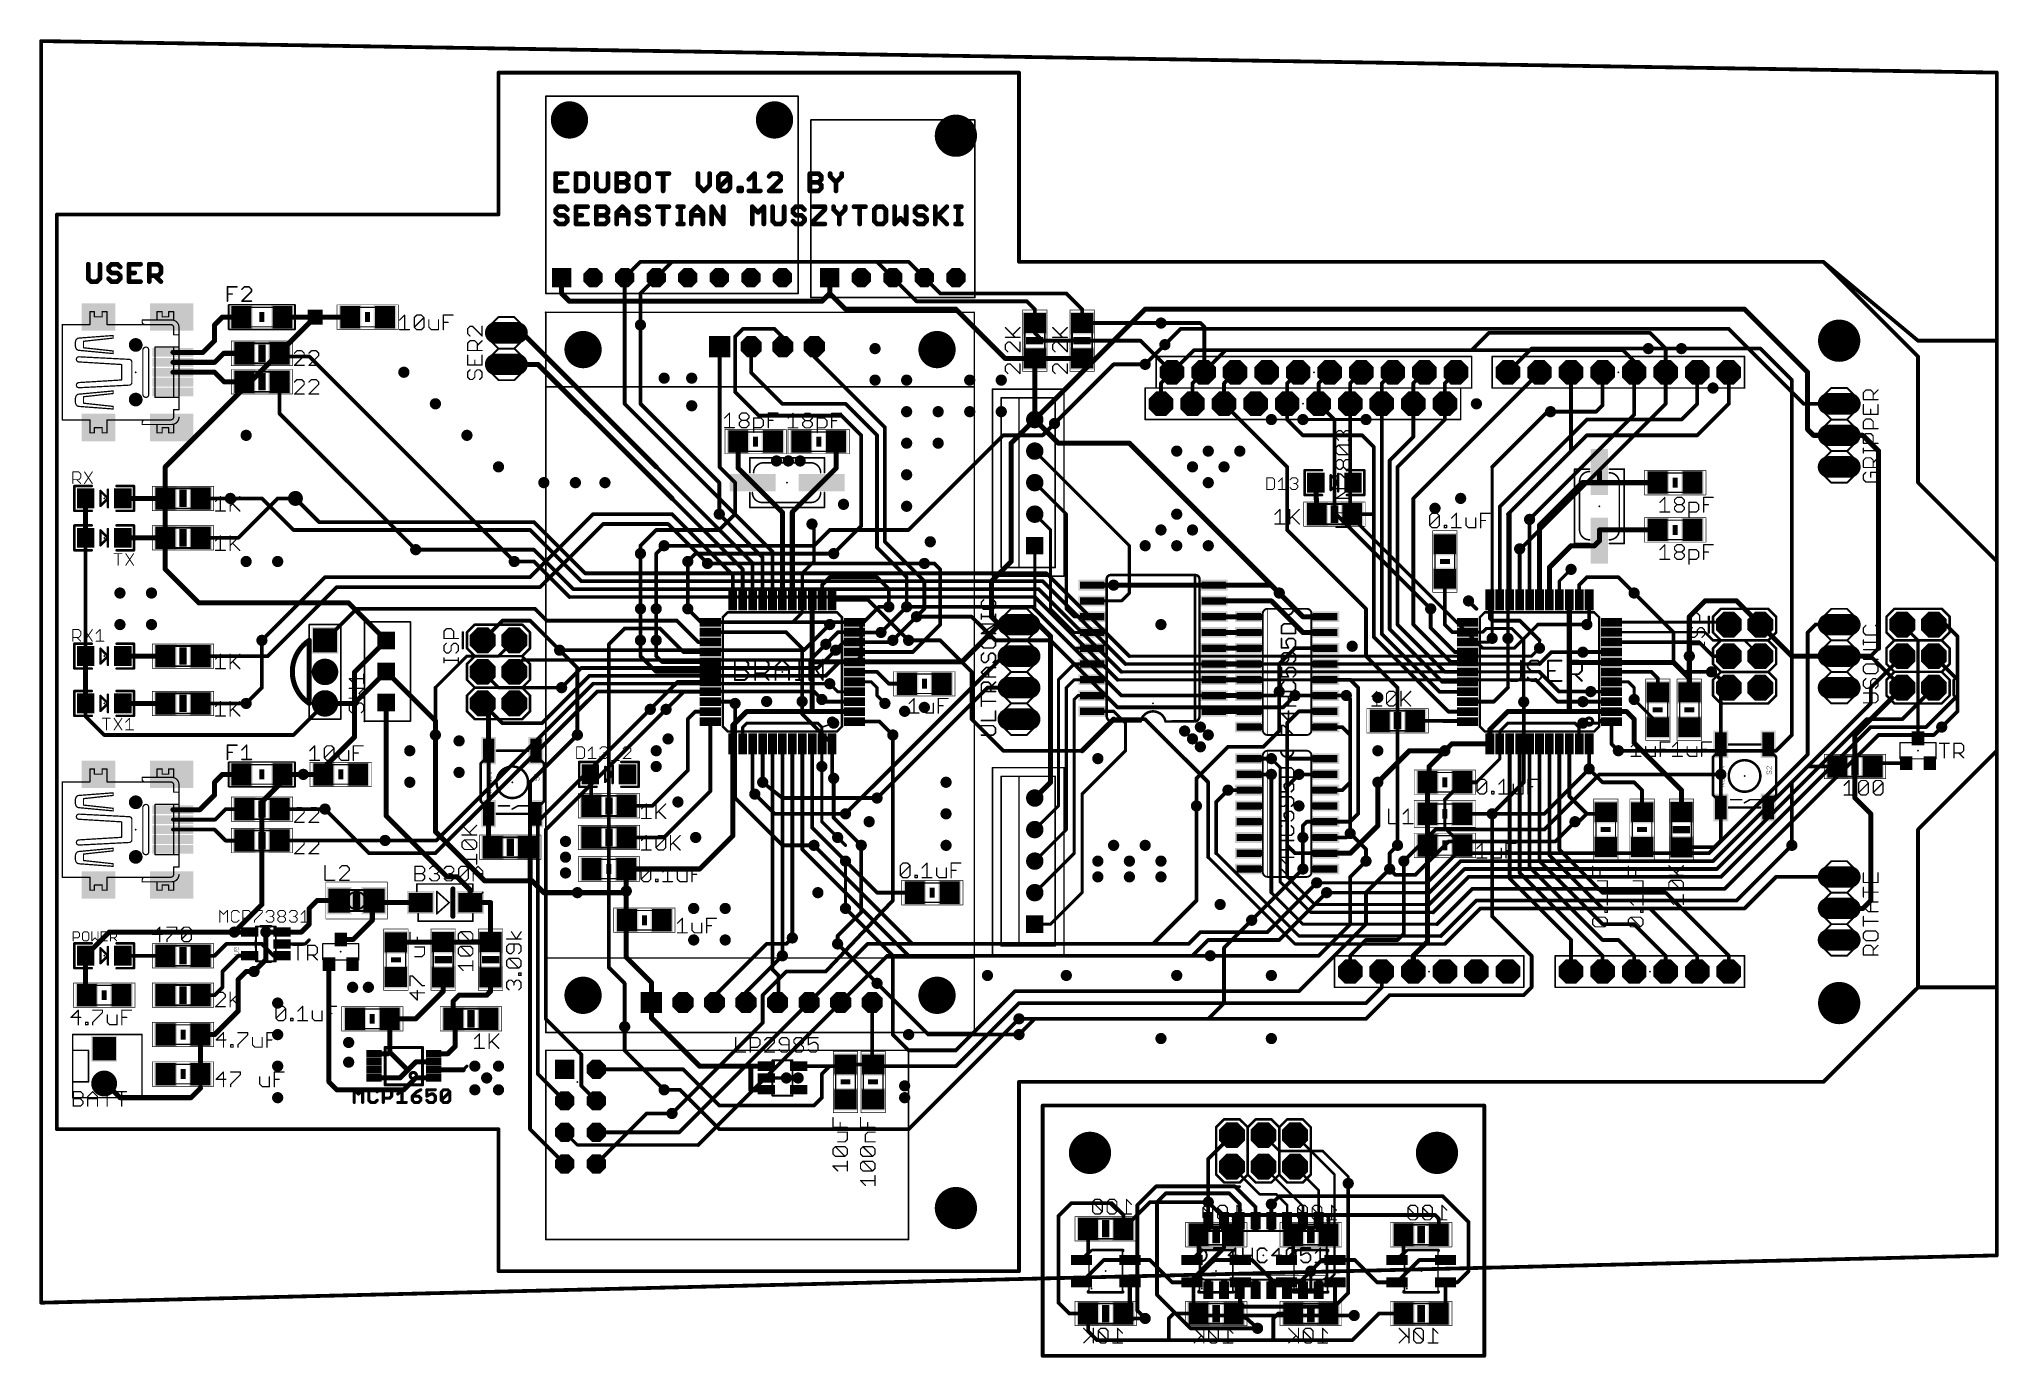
# Model space of a CAD drawing. Extents: x -1 to 156, y 2 to 108.
import ezdxf

# ---------------------------------------------------------------- set-up
doc = ezdxf.new("R2010")
doc.units = 0
for name, color, linetype in [('1', 22, 'CONTINUOUS'), ('16', 175, 'CONTINUOUS'), ('17', 82, 'CONTINUOUS'), ('18', 82, 'CONTINUOUS'), ('19', 53, 'CONTINUOUS'), ('20', 7, 'CONTINUOUS'), ('21', 253, 'CONTINUOUS'), ('22', 253, 'CONTINUOUS'), ('23', 7, 'CONTINUOUS'), ('24', 7, 'CONTINUOUS'), ('25', 253, 'CONTINUOUS'), ('27', 253, 'CONTINUOUS'), ('28', 253, 'CONTINUOUS'), ('29', 253, 'CONTINUOUS'), ('30', 253, 'CONTINUOUS'), ('31', 253, 'CONTINUOUS'), ('32', 253, 'CONTINUOUS'), ('35', 253, 'CONTINUOUS'), ('36', 253, 'CONTINUOUS'), ('39', 22, 'CONTINUOUS'), ('40', 175, 'CONTINUOUS'), ('44', 253, 'CONTINUOUS'), ('46', 140, 'CONTINUOUS'), ('51', 253, 'CONTINUOUS'), ('52', 253, 'CONTINUOUS')]:
    doc.layers.add(name, color=color, linetype=linetype)

# ---------------------------------------------------------------- blocks, each defined once
blk = doc.blocks.new('RECT')
blk.add_solid([(-0.5, -0.5), (0.5, -0.5), (-0.5, 0.5), (0.5, 0.5)])
blk = doc.blocks.new('SQUAREP')
blk.add_solid([(-0.5, -0.5), (0.5, -0.5), (-0.5, 0.5), (0.5, 0.5)])
blk = doc.blocks.new('ROUNDP')
at = {"const_width": 0.5}
blk.add_lwpolyline([(0, -0.25, 1), (0, 0.25, 1), (0, -0.25)], format="xyb", dxfattribs=at)
blk = doc.blocks.new('OCTAGONP')
at = {"const_width": 0.5}
blk.add_lwpolyline([(-0.25, -0.1036), (-0.25, 0.1036), (-0.1036, 0.25), (0.1036, 0.25), (0.25, 0.1036), (0.25, -0.1036), (0.1036, -0.25), (-0.1036, -0.25), (-0.25, -0.1036), (-0.25, 0.1036)], dxfattribs=at)
blk = doc.blocks.new('LONGP100')
at = {"const_width": 1}
blk.add_lwpolyline([(-0.5, 0), (0.5, 0)], dxfattribs=at)
at = {"const_width": 0.5}
for points in [[(-0.5, 0.25, 1), (-0.5, -0.25)], [(0.5, -0.25, 1), (0.5, 0.25)]]:
    blk.add_lwpolyline(points, format="xyb", dxfattribs=at)
blk = doc.blocks.new('ROUNDV')
at = {"const_width": 0.5}
blk.add_lwpolyline([(0, -0.25, 1), (0, 0.25, 1), (0, -0.25)], format="xyb", dxfattribs=at)
blk = doc.blocks.new('SQUAREV')
blk.add_solid([(-0.5, -0.5), (0.5, -0.5), (-0.5, 0.5), (0.5, 0.5)])

msp = doc.modelspace()

# ---------------------------------------------------------------- linework, layer by layer
at = {"layer": '1'}
for points, const_width in [([(-1.27, 107.95), (156.21, 105.41)], 0.3048), ([(-1.27, 6.35), (-1.27, 107.95)], 0.3048), ([(156.21, 105.41), (156.21, 10.16)], 0.3048), ([(41.0969, 97.2832), (40.1647, 97.2832)], 0.381), ([(40.1647, 97.2832), (40.1647, 95.885)], 0.381), ([(40.1647, 96.5841), (40.6308, 96.5841)], 0.381), ([(41.8019, 97.2832), (41.8019, 95.885)], 0.381), ([(42.501, 97.2832), (41.8019, 97.2832)], 0.381), ([(42.734, 97.0502), (42.501, 97.2832)], 0.381), ([(42.501, 95.885), (42.734, 96.118)], 0.381), ([(42.734, 96.118), (42.734, 97.0502)], 0.381), ([(43.439, 97.2832), (43.439, 96.118)], 0.381), ([(43.439, 96.118), (43.6721, 95.885)], 0.381), ([(44.1381, 95.885), (44.3712, 96.118)], 0.381), ([(44.3712, 96.118), (44.3712, 97.2832)], 0.381), ([(45.0762, 95.885), (45.0762, 97.2832)], 0.381), ([(45.0762, 97.2832), (45.7753, 97.2832)], 0.381), ([(45.0762, 96.5841), (45.7753, 96.5841)], 0.381), ([(45.7753, 97.2832), (46.0083, 97.0502)], 0.381), ([(46.0083, 96.8171), (45.7753, 96.5841)], 0.381), ([(45.7753, 96.5841), (46.0083, 96.3511)], 0.381), ([(46.0083, 96.118), (45.7753, 95.885)], 0.381), ([(46.0083, 97.0502), (46.0083, 96.8171)], 0.381), ([(46.0083, 96.3511), (46.0083, 96.118)], 0.381), ([(46.9464, 97.2832), (46.7133, 97.0502)], 0.381), ([(46.7133, 97.0502), (46.7133, 96.118)], 0.381), ([(46.7133, 96.118), (46.9464, 95.885)], 0.381), ([(47.4124, 97.2832), (46.9464, 97.2832)], 0.381), ([(47.6455, 97.0502), (47.4124, 97.2832)], 0.381), ([(47.4124, 95.885), (47.6455, 96.118)], 0.381), ([(47.6455, 96.118), (47.6455, 97.0502)], 0.381), ([(48.3505, 97.2832), (49.2826, 97.2832)], 0.381), ([(48.8166, 95.885), (48.8166, 97.2832)], 0.381), ([(51.6248, 97.2832), (51.6248, 96.3511)], 0.381), ([(51.6248, 96.3511), (52.0909, 95.885)], 0.381), ([(52.0909, 95.885), (52.5569, 96.3511)], 0.381), ([(52.5569, 96.3511), (52.5569, 97.2832)], 0.381), ([(53.262, 97.0502), (53.495, 97.2832)], 0.381), ([(53.262, 96.118), (53.262, 97.0502)], 0.381), ([(53.262, 96.118), (54.1941, 97.0502)], 0.381), ([(53.495, 95.885), (53.262, 96.118)], 0.381), ([(53.495, 97.2832), (53.9611, 97.2832)], 0.381), ([(53.9611, 97.2832), (54.1941, 97.0502)], 0.381), ([(54.1941, 96.118), (53.9611, 95.885)], 0.381), ([(54.1941, 97.0502), (54.1941, 96.118)], 0.381), ([(54.8991, 95.885), (54.8991, 96.118)], 0.381), ([(54.8991, 96.118), (55.1322, 96.118)], 0.381), ([(55.1322, 96.118), (55.1322, 95.885)], 0.381), ([(55.7177, 96.8171), (56.1838, 97.2832)], 0.381), ([(56.1838, 97.2832), (56.1838, 95.885)], 0.381), ([(57.5879, 97.2832), (57.3549, 97.0502)], 0.381), ([(57.3549, 95.885), (58.287, 96.8171)], 0.381), ([(58.054, 97.2832), (57.5879, 97.2832)], 0.381), ([(58.287, 97.0502), (58.054, 97.2832)], 0.381), ([(58.287, 96.8171), (58.287, 97.0502)], 0.381), ([(60.6292, 95.885), (60.6292, 97.2832)], 0.381), ([(60.6292, 97.2832), (61.3283, 97.2832)], 0.381), ([(60.6292, 96.5841), (61.3283, 96.5841)], 0.381), ([(61.3283, 97.2832), (61.5613, 97.0502)], 0.381), ([(61.5613, 96.8171), (61.3283, 96.5841)], 0.381), ([(61.3283, 96.5841), (61.5613, 96.3511)], 0.381), ([(61.5613, 96.118), (61.3283, 95.885)], 0.381), ([(61.5613, 97.0502), (61.5613, 96.8171)], 0.381), ([(61.5613, 96.3511), (61.5613, 96.118)], 0.381), ([(62.2663, 97.2832), (62.2663, 97.0502)], 0.381), ([(62.2663, 97.0502), (62.7324, 96.5841)], 0.381), ([(62.7324, 96.5841), (63.1985, 97.0502)], 0.381), ([(62.7324, 96.5841), (62.7324, 95.885)], 0.381), ([(63.1985, 97.0502), (63.1985, 97.2832)], 0.381), ([(40.1647, 95.885), (41.0969, 95.885)], 0.381), ([(40.3978, 94.6162), (40.1647, 94.3832)], 0.381), ([(40.8638, 94.6162), (40.3978, 94.6162)], 0.381), ([(41.0969, 94.3832), (40.8638, 94.6162)], 0.381), ([(41.8019, 95.885), (42.501, 95.885)], 0.381), ([(42.734, 94.6162), (41.8019, 94.6162)], 0.381), ([(41.8019, 94.6162), (41.8019, 93.218)], 0.381), ([(43.439, 93.218), (43.439, 94.6162)], 0.381), ([(43.439, 94.6162), (44.1381, 94.6162)], 0.381), ([(43.6721, 95.885), (44.1381, 95.885)], 0.381), ([(44.1381, 94.6162), (44.3712, 94.3832)], 0.381), ([(45.7753, 95.885), (45.0762, 95.885)], 0.381), ([(45.0762, 94.1501), (45.5423, 94.6162)], 0.381), ([(45.5423, 94.6162), (46.0083, 94.1501)], 0.381), ([(46.9464, 94.6162), (46.7133, 94.3832)], 0.381), ([(46.9464, 95.885), (47.4124, 95.885)], 0.381), ([(47.4124, 94.6162), (46.9464, 94.6162)], 0.381), ([(47.6455, 94.3832), (47.4124, 94.6162)], 0.381), ([(48.3505, 94.6162), (49.2826, 94.6162)], 0.381), ([(48.8166, 93.218), (48.8166, 94.6162)], 0.381), ([(49.9877, 94.6162), (50.4537, 94.6162)], 0.381), ([(50.2207, 93.218), (50.2207, 94.6162)], 0.381), ([(51.0791, 94.1501), (51.5452, 94.6162)], 0.381), ([(51.5452, 94.6162), (52.0112, 94.1501)], 0.381), ([(52.7163, 93.218), (52.7163, 94.6162)], 0.381), ([(52.7163, 94.6162), (53.6484, 93.218)], 0.381), ([(53.9611, 95.885), (53.495, 95.885)], 0.381), ([(53.6484, 93.218), (53.6484, 94.6162)], 0.381), ([(55.1322, 95.885), (54.8991, 95.885)], 0.381), ([(55.7177, 95.885), (56.6498, 95.885)], 0.381), ([(55.9906, 93.218), (55.9906, 94.6162)], 0.381), ([(55.9906, 94.6162), (56.4566, 94.1501)], 0.381), ([(56.4566, 94.1501), (56.9227, 94.6162)], 0.381), ([(56.9227, 94.6162), (56.9227, 93.218)], 0.381), ([(58.287, 95.885), (57.3549, 95.885)], 0.381), ([(57.6277, 94.6162), (57.6277, 93.451)], 0.381), ([(58.5599, 93.451), (58.5599, 94.6162)], 0.381), ([(59.4979, 94.6162), (59.2649, 94.3832)], 0.381), ([(59.964, 94.6162), (59.4979, 94.6162)], 0.381), ([(60.197, 94.3832), (59.964, 94.6162)], 0.381), ([(61.3283, 95.885), (60.6292, 95.885)], 0.381), ([(60.902, 94.6162), (61.8342, 94.6162)], 0.381), ([(61.8342, 94.6162), (61.8342, 94.3832)], 0.381), ([(62.5392, 94.6162), (62.5392, 94.3832)], 0.381), ([(63.4713, 94.3832), (63.4713, 94.6162)], 0.381), ([(64.1763, 94.6162), (65.1085, 94.6162)], 0.381), ([(64.6424, 93.218), (64.6424, 94.6162)], 0.381), ([(66.0465, 94.6162), (65.8135, 94.3832)], 0.381), ([(66.5126, 94.6162), (66.0465, 94.6162)], 0.381), ([(66.7456, 94.3832), (66.5126, 94.6162)], 0.381), ([(67.4507, 94.6162), (67.4507, 93.218)], 0.381), ([(68.3828, 93.218), (68.3828, 94.6162)], 0.381), ([(69.3208, 94.6162), (69.0878, 94.3832)], 0.381), ([(69.7869, 94.6162), (69.3208, 94.6162)], 0.381), ([(70.0199, 94.3832), (69.7869, 94.6162)], 0.381), ([(70.725, 94.6162), (70.725, 93.218)], 0.381), ([(70.725, 93.6841), (71.6571, 94.6162)], 0.381), ([(72.3621, 94.6162), (72.8282, 94.6162)], 0.381), ([(72.5952, 93.218), (72.5952, 94.6162)], 0.381), ([(40.1647, 94.3832), (40.1647, 94.1501)], 0.381), ([(40.1647, 94.1501), (40.3978, 93.9171)], 0.381), ([(40.3978, 93.218), (40.1647, 93.451)], 0.381), ([(40.3978, 93.9171), (40.8638, 93.9171)], 0.381), ([(40.8638, 93.218), (40.3978, 93.218)], 0.381), ([(40.8638, 93.9171), (41.0969, 93.6841)], 0.381), ([(41.0969, 93.451), (40.8638, 93.218)], 0.381), ([(41.0969, 93.6841), (41.0969, 93.451)], 0.381), ([(41.8019, 93.9171), (42.2679, 93.9171)], 0.381), ([(41.8019, 93.218), (42.734, 93.218)], 0.381), ([(43.439, 93.9171), (44.1381, 93.9171)], 0.381), ([(44.1381, 93.218), (43.439, 93.218)], 0.381), ([(44.3712, 94.1501), (44.1381, 93.9171)], 0.381), ([(44.1381, 93.9171), (44.3712, 93.6841)], 0.381), ([(44.3712, 93.451), (44.1381, 93.218)], 0.381), ([(44.3712, 94.3832), (44.3712, 94.1501)], 0.381), ([(44.3712, 93.6841), (44.3712, 93.451)], 0.381), ([(45.0762, 93.218), (45.0762, 94.1501)], 0.381), ([(45.0762, 93.9171), (46.0083, 93.9171)], 0.381), ([(46.0083, 94.1501), (46.0083, 93.218)], 0.381), ([(46.7133, 94.3832), (46.7133, 94.1501)], 0.381), ([(46.7133, 94.1501), (46.9464, 93.9171)], 0.381), ([(46.9464, 93.218), (46.7133, 93.451)], 0.381), ([(46.9464, 93.9171), (47.4124, 93.9171)], 0.381), ([(47.4124, 93.218), (46.9464, 93.218)], 0.381), ([(47.4124, 93.9171), (47.6455, 93.6841)], 0.381), ([(47.6455, 93.451), (47.4124, 93.218)], 0.381), ([(47.6455, 93.6841), (47.6455, 93.451)], 0.381), ([(49.9877, 93.218), (50.4537, 93.218)], 0.381), ([(51.0791, 93.218), (51.0791, 94.1501)], 0.381), ([(51.0791, 93.9171), (52.0112, 93.9171)], 0.381), ([(52.0112, 94.1501), (52.0112, 93.218)], 0.381), ([(57.6277, 93.451), (57.8608, 93.218)], 0.381), ([(57.8608, 93.218), (58.3268, 93.218)], 0.381), ([(58.3268, 93.218), (58.5599, 93.451)], 0.381), ([(59.2649, 94.3832), (59.2649, 94.1501)], 0.381), ([(59.2649, 94.1501), (59.4979, 93.9171)], 0.381), ([(59.4979, 93.218), (59.2649, 93.451)], 0.381), ([(59.4979, 93.9171), (59.964, 93.9171)], 0.381), ([(59.964, 93.218), (59.4979, 93.218)], 0.381), ([(59.964, 93.9171), (60.197, 93.6841)], 0.381), ([(60.197, 93.451), (59.964, 93.218)], 0.381), ([(60.197, 93.6841), (60.197, 93.451)], 0.381), ([(61.8342, 94.3832), (60.902, 93.451)], 0.381), ([(60.902, 93.451), (60.902, 93.218)], 0.381), ([(60.902, 93.218), (61.8342, 93.218)], 0.381), ([(62.5392, 94.3832), (63.0053, 93.9171)], 0.381), ([(63.0053, 93.9171), (63.4713, 94.3832)], 0.381), ([(63.0053, 93.9171), (63.0053, 93.218)], 0.381), ([(65.8135, 94.3832), (65.8135, 93.451)], 0.381), ([(65.8135, 93.451), (66.0465, 93.218)], 0.381), ([(66.0465, 93.218), (66.5126, 93.218)], 0.381), ([(66.5126, 93.218), (66.7456, 93.451)], 0.381), ([(66.7456, 93.451), (66.7456, 94.3832)], 0.381), ([(67.4507, 93.218), (67.9167, 93.6841)], 0.381), ([(67.9167, 93.6841), (68.3828, 93.218)], 0.381), ([(69.0878, 94.3832), (69.0878, 94.1501)], 0.381), ([(69.0878, 94.1501), (69.3208, 93.9171)], 0.381), ([(69.3208, 93.218), (69.0878, 93.451)], 0.381), ([(69.3208, 93.9171), (69.7869, 93.9171)], 0.381), ([(69.7869, 93.218), (69.3208, 93.218)], 0.381), ([(69.7869, 93.9171), (70.0199, 93.6841)], 0.381), ([(70.0199, 93.451), (69.7869, 93.218)], 0.381), ([(70.0199, 93.6841), (70.0199, 93.451)], 0.381), ([(70.958, 93.9171), (71.6571, 93.218)], 0.381), ([(72.3621, 93.218), (72.8282, 93.218)], 0.381), ([(2.5319, 89.9807), (2.5319, 88.8155)], 0.381), ([(3.464, 88.8155), (3.464, 89.9807)], 0.381), ([(4.4021, 89.9807), (4.169, 89.7477)], 0.381), ([(4.169, 89.7477), (4.169, 89.5146)], 0.381), ([(4.8681, 89.9807), (4.4021, 89.9807)], 0.381), ([(5.1012, 89.7477), (4.8681, 89.9807)], 0.381), ([(6.7383, 89.9807), (5.8062, 89.9807)], 0.381), ([(5.8062, 89.9807), (5.8062, 88.5825)], 0.381), ([(7.4433, 88.5825), (7.4433, 89.9807)], 0.381), ([(7.4433, 89.9807), (8.1424, 89.9807)], 0.381), ([(8.1424, 89.9807), (8.3755, 89.7477)], 0.381), ([(8.3755, 89.7477), (8.3755, 89.2816)], 0.381), ([(48.26, 88.9), (49.53, 90.17)], 0.3048), ([(49.53, 90.17), (68.58, 90.17)], 0.3048), ([(68.58, 90.17), (69.85, 88.9)], 0.3048), ([(2.5319, 88.8155), (2.7649, 88.5825)], 0.381), ([(2.7649, 88.5825), (3.231, 88.5825)], 0.381), ([(3.231, 88.5825), (3.464, 88.8155)], 0.381), ([(4.169, 89.5146), (4.4021, 89.2816)], 0.381), ([(4.4021, 88.5825), (4.169, 88.8155)], 0.381), ([(4.4021, 89.2816), (4.8681, 89.2816)], 0.381), ([(4.8681, 88.5825), (4.4021, 88.5825)], 0.381), ([(4.8681, 89.2816), (5.1012, 89.0486)], 0.381), ([(5.1012, 88.8155), (4.8681, 88.5825)], 0.381), ([(5.1012, 89.0486), (5.1012, 88.8155)], 0.381), ([(5.8062, 89.2816), (6.2722, 89.2816)], 0.381), ([(5.8062, 88.5825), (6.7383, 88.5825)], 0.381), ([(8.1424, 89.0486), (7.4433, 89.0486)], 0.381), ([(7.9094, 89.0486), (8.3755, 88.5825)], 0.381), ([(8.3755, 89.2816), (8.1424, 89.0486)], 0.381), ([(45.72, 78.74), (45.72, 88.9)], 0.3048), ([(46.99, 87.63), (48.26, 88.9)], 0.3048), ([(62.23, 87.63), (62.23, 88.9)], 0.3048), ([(67.31, 88.9), (69.215, 86.995)], 0.3048), ([(69.85, 88.9), (71.12, 87.63)], 0.3048), ([(46.99, 85.09), (46.99, 87.63)], 0.3048), ([(63.5, 86.36), (62.23, 87.63)], 0.4064), ([(69.215, 86.995), (78.105, 86.995)], 0.3048), ([(71.12, 87.63), (81.28, 87.63)], 0.3048), ([(78.105, 86.995), (78.74, 86.36)], 0.3048), ([(81.28, 87.63), (82.55, 86.36)], 0.3048), ([(12.7, 85.09), (13.335, 85.725)], 0.4064), ([(12.7, 83.82), (12.7, 85.09)], 0.4064), ([(13.335, 85.725), (14.856, 85.725)], 0.4064), ([(18.164, 85.725), (20.7963, 85.725)], 0.4064), ([(23.619, 85.725), (20.7963, 85.725)], 0.4064), ([(72.39, 86.36), (63.5, 86.36)], 0.4064), ([(76.352, 82.398), (72.39, 86.36)], 0.4064), ([(78.74, 86.36), (78.74, 85.242)], 0.3048), ([(78.74, 85.242), (78.74, 84.455)], 0.3048), ([(82.55, 86.36), (82.55, 85.242)], 0.3048), ([(82.55, 85.242), (88.9068, 85.242)], 0.3048), ([(11.76, 82.88), (12.7, 83.82)], 0.4064), ([(37.465, 84.455), (36.195, 84.455)], 0.4064), ([(48.26, 73.66), (37.465, 84.455)], 0.4064), ([(55.245, 84.7725), (54.61, 84.1375)], 0.3048), ([(54.61, 84.1375), (54.61, 79.6925)], 0.3048), ([(57.785, 84.7725), (55.245, 84.7725)], 0.3048), ([(58.42, 84.1375), (57.785, 84.7725)], 0.3048), ([(58.42, 83.346), (58.42, 84.1375)], 0.3048), ([(78.74, 84.455), (79.375, 83.82)], 0.3048), ([(79.375, 83.82), (87.249, 83.82)], 0.3048), ([(87.249, 83.82), (89.789, 81.28)], 0.3048), ([(90.4875, 84.7725), (89.2175, 83.5025)], 0.3048), ([(134.62, 84.7725), (90.4875, 84.7725)], 0.3048), ([(140.6525, 78.74), (134.62, 84.7725)], 0.3048), ([(9.35, 82.88), (11.76, 82.88)], 0.4064), ([(9.35, 82.08), (12.7, 82.08)], 0.4064), ([(13.424, 82.804), (12.7, 82.08)], 0.4064), ([(15.088, 82.804), (13.424, 82.804)], 0.4064), ([(17.932, 82.804), (18.186, 82.55)], 0.3048), ([(18.186, 82.55), (20.32, 82.55)], 0.3048), ([(20.32, 82.55), (36.83, 66.04)], 0.3048), ([(36.195, 81.915), (38.735, 81.915)], 0.4064), ([(38.735, 81.915), (49.53, 71.12)], 0.4064), ([(55.91, 83.346), (55.91, 81.25)], 0.3048), ([(58.45, 83.346), (58.42, 83.346)], 0.3048), ([(60.99, 83.346), (60.99, 82.52)], 0.3048), ([(60.99, 82.52), (66.675, 76.835)], 0.3048), ([(78.74, 82.398), (76.352, 82.398)], 0.4064), ([(78.74, 82.398), (82.55, 82.398)], 0.4064), ([(78.74, 82.398), (78.74, 77.47)], 0.4064), ([(85.09, 81.915), (80.3275, 77.1525)], 0.3048), ([(87.63, 81.915), (85.09, 81.915)], 0.3048), ([(89.789, 81.28), (91.567, 83.058)], 0.3048), ([(91.567, 83.058), (126.111, 83.058)], 0.3048), ([(126.111, 83.058), (127, 82.169)], 0.3048), ([(127, 82.169), (127, 81.28)], 0.3048), ([(130.81, 83.185), (128.143, 83.185)], 0.3048), ([(9.35, 81.28), (12.7, 81.28)], 0.4064), ([(13.462, 80.518), (12.7, 81.28)], 0.4064), ([(15.088, 80.518), (13.462, 80.518)], 0.4064), ([(17.932, 77.953), (17.932, 80.518)], 0.3048), ([(55.91, 81.25), (58.42, 78.74)], 0.3048), ([(89.789, 81.28), (88.9, 80.391)], 0.3048), ([(88.9, 80.391), (88.9, 78.74)], 0.3048), ([(92.329, 81.28), (91.44, 80.391)], 0.3048), ([(91.44, 80.391), (91.44, 78.74)], 0.3048), ([(94.869, 81.28), (93.98, 80.391)], 0.3048), ([(93.98, 80.391), (93.98, 78.74)], 0.3048), ([(99.06, 80.391), (99.949, 81.28)], 0.3048), ([(99.06, 78.74), (99.06, 80.391)], 0.3048), ([(101.6, 80.391), (102.489, 81.28)], 0.3048), ([(101.6, 78.74), (101.6, 80.391)], 0.3048), ([(104.14, 80.391), (105.029, 81.28)], 0.3048), ([(104.14, 78.74), (104.14, 80.391)], 0.3048), ([(106.68, 80.391), (107.569, 81.28)], 0.3048), ([(106.68, 78.74), (106.68, 80.391)], 0.3048), ([(119.38, 81.28), (109.22, 71.12)], 0.3048), ([(109.22, 80.391), (110.109, 81.28)], 0.3048), ([(109.22, 78.74), (109.22, 80.391)], 0.3048), ([(111.76, 80.391), (112.649, 81.28)], 0.3048), ([(111.76, 78.74), (111.76, 80.391)], 0.3048), ([(124.46, 81.28), (124.46, 78.613)], 0.3048), ([(132.08, 81.28), (132.08, 78.74)], 0.3048), ([(134.62, 81.28), (134.62, 78.74)], 0.3048), ([(56.515, 77.7875), (54.61, 79.6925)], 0.3048), ([(28.8925, 66.9925), (17.932, 77.953)], 0.3048), ([(57.62, 66.84), (45.72, 78.74)], 0.3048), ([(63.1825, 77.7875), (56.515, 77.7875)], 0.3048), ([(58.42, 78.74), (63.5, 78.74)], 0.3048), ([(64.77, 76.2), (63.1825, 77.7875)], 0.3048), ([(63.5, 78.74), (66.04, 76.2)], 0.3048), ([(76.835, 75.565), (78.74, 77.47)], 0.4064), ([(80.645, 75.565), (78.74, 77.47)], 0.4064), ([(93.98, 78.74), (99.06, 73.66)], 0.3048), ([(99.06, 77.47), (99.06, 78.74)], 0.3048), ([(100.33, 76.2), (99.06, 77.47)], 0.3048), ([(105.41, 77.47), (100.33, 77.47)], 0.254), ([(106.68, 78.74), (106.68, 60.198)], 0.3048), ([(111.76, 77.47), (107.95, 73.66)], 0.3048), ([(109.22, 78.74), (109.22, 76.073)], 0.3048), ([(111.76, 78.74), (111.76, 77.47)], 0.3048), ([(123.19, 77.47), (116.18, 70.46)], 0.3048), ([(123.952, 78.105), (120.269, 78.105)], 0.3048), ([(130.81, 77.47), (123.19, 77.47)], 0.3048), ([(124.46, 78.613), (123.952, 78.105)], 0.3048), ([(132.08, 78.74), (130.81, 77.47)], 0.3048), ([(134.62, 78.74), (132.08, 76.2)], 0.3048), ([(143.51, 78.74), (140.6525, 78.74)], 0.3048), ([(54.861, 75.692), (54.861, 73.555)], 0.4064), ([(62.741, 75.692), (62.741, 73.555)], 0.4064), ([(64.77, 68.8975), (64.77, 76.2)], 0.3048), ([(66.04, 76.2), (66.04, 67.1513)], 0.3048), ([(66.675, 76.835), (66.675, 67.6275)], 0.3048), ([(76.835, 66.04), (76.835, 75.565)], 0.4064), ([(86.36, 75.565), (80.645, 75.565)], 0.4064), ([(98.425, 63.5), (86.36, 75.565)], 0.4064), ([(105.0925, 76.2), (100.33, 76.2)], 0.3048), ([(106.045, 75.2475), (105.0925, 76.2)], 0.3048), ([(109.22, 76.073), (107.315, 74.168)], 0.3048), ([(123.19, 76.2), (116.98, 69.99)], 0.3048), ([(132.08, 76.2), (123.19, 76.2)], 0.3048), ([(145.415, 76.2), (143.51, 76.2)], 0.4064), ([(146.685, 74.93), (145.415, 76.2)], 0.4064), ([(86.36, 67.31), (78.74, 74.93)], 0.254), ([(106.045, 69.85), (106.045, 75.2475)], 0.3048), ([(107.315, 74.168), (107.315, 60.579)], 0.3048), ([(146.685, 74.93), (146.685, 59.055)], 0.4064), ([(56.02, 65.9), (48.26, 73.66)], 0.3048), ([(54.861, 73.555), (56.026, 72.39)], 0.4064), ([(58.42, 69.996), (56.026, 72.39)], 0.4064), ([(59.22, 70.034), (61.576, 72.39)], 0.4064), ([(62.741, 73.555), (61.576, 72.39)], 0.4064), ([(99.06, 73.66), (99.06, 68.58)], 0.3048), ([(101.37, 72.39), (101.448, 69.85)], 0.4064), ([(107.95, 73.66), (107.95, 60.96)], 0.3048), ([(119.38, 68.961), (122.809, 72.39)], 0.4064), ([(122.809, 72.39), (124.206, 72.39)], 0.4064), ([(124.206, 73.26), (124.206, 72.39)], 0.4064), ([(124.206, 72.39), (128.902, 72.39)], 0.4064), ([(2.31, 67.945), (2.31, 71.12)], 0.4064), ([(8.738, 71.12), (5.31, 71.12)], 0.4064), ([(11.43, 71.12), (11.582, 71.12)], 0.3048), ([(13.97, 71.12), (11.582, 71.12)], 0.3048), ([(17.78, 71.12), (14.605, 67.945)], 0.3048), ([(19.2088, 71.12), (17.78, 71.12)], 0.3048), ([(55.22, 65.43), (49.53, 71.12)], 0.3048), ([(81.28, 69.85), (78.74, 72.39)], 0.254), ([(109.22, 71.12), (109.22, 60.96)], 0.3048), ([(43.18, 69.85), (38.1, 64.77)], 0.3048), ([(49.53, 69.85), (43.18, 69.85)], 0.3048), ([(54.42, 64.96), (49.53, 69.85)], 0.3048), ([(56.82, 66.37), (53.34, 69.85)], 0.3048), ([(58.42, 62.95), (58.42, 69.996)], 0.4064), ([(59.22, 62.95), (59.22, 70.034)], 0.4064), ([(80.01, 68.58), (78.74, 69.85)], 0.254), ([(81.28, 62.23), (81.28, 69.85)], 0.254), ([(104.292, 69.85), (106.045, 69.85)], 0.3048), ([(106.045, 59.944), (106.045, 69.85)], 0.3048), ([(116.18, 70.46), (116.18, 62.95)], 0.3048), ([(116.98, 69.99), (116.98, 62.95)], 0.3048), ([(118.58, 62.95), (118.58, 69.431)], 0.3048), ([(2.31, 58.42), (2.31, 67.945)], 0.3048), ([(5.31, 67.945), (8.738, 67.945)], 0.4064), ([(14.605, 67.945), (11.582, 67.945)], 0.3048), ([(43.9738, 69.0563), (38.8938, 63.9763)], 0.3048), ([(49.2125, 69.0563), (43.9738, 69.0563)], 0.3048), ([(52.3875, 65.8813), (49.2125, 69.0563)], 0.3048), ([(60.96, 68.8975), (60.8013, 69.0563)], 0.254), ([(60.96, 66.04), (60.96, 68.8975)], 0.254), ([(62.5475, 66.675), (64.77, 68.8975)], 0.3048), ([(80.01, 62.23), (80.01, 68.58)], 0.254), ([(99.06, 68.58), (105.41, 62.23)], 0.3048), ([(119.38, 62.95), (119.38, 68.961)], 0.4064), ([(123.806, 67.31), (124.206, 67.71)], 0.4064), ([(124.206, 67.71), (124.206, 68.58)], 0.4064), ([(124.206, 68.58), (128.902, 68.58)], 0.4064), ([(46.99, 66.675), (46.99, 62.23)], 0.3048), ([(48.895, 67.31), (48.26, 66.675)], 0.3048), ([(48.26, 62.23), (48.26, 66.675)], 0.3048), ([(56.82, 62.95), (56.82, 66.37)], 0.3048), ([(57.62, 62.95), (57.62, 66.84)], 0.3048), ([(66.04, 67.1513), (68.4213, 64.77)], 0.3048), ([(66.675, 67.6275), (69.85, 64.4525)], 0.3048), ([(78.74, 62.23), (78.74, 67.31)], 0.254), ([(86.36, 63.5), (86.36, 67.31)], 0.254), ([(117.78, 62.95), (117.78, 67.056)], 0.3048), ([(120.18, 65.57), (121.92, 67.31)], 0.4064), ([(121.92, 67.31), (123.806, 67.31)], 0.4064), ([(21.59, 64.77), (16.51, 59.69)], 0.3048), ([(38.1, 64.77), (21.59, 64.77)], 0.3048), ([(50.8, 62.23), (50.8, 66.04)], 0.3048), ([(54.42, 62.95), (54.42, 64.96)], 0.3048), ([(55.22, 62.95), (55.22, 65.43)], 0.3048), ([(56.02, 62.95), (56.02, 65.9)], 0.3048), ([(60.02, 65.1), (60.96, 66.04)], 0.254), ([(60.02, 62.95), (60.02, 65.1)], 0.254), ([(61.62, 64.16), (62.23, 64.77)], 0.3048), ([(62.23, 64.77), (66.04, 64.77)], 0.3048), ([(66.04, 64.77), (66.9925, 63.8175)], 0.3048), ([(68.4213, 64.77), (68.4213, 62.3888)], 0.254), ([(70.6437, 65.8813), (69.85, 65.8813)], 0.3048), ([(71.12, 65.405), (70.6437, 65.8813)], 0.3048), ([(71.12, 60.96), (71.12, 65.405)], 0.3048), ([(75.2475, 64.4525), (76.835, 66.04)], 0.4064), ([(111.76, 60.96), (111.76, 64.64)], 0.3048), ([(120.18, 62.95), (120.18, 65.57)], 0.4064), ([(120.98, 64.465), (121.92, 65.405)], 0.254), ([(122.58, 64.16), (123.19, 64.77)], 0.3048), ([(123.19, 64.77), (125.73, 64.77)], 0.3048), ([(125.73, 64.77), (127, 63.5)], 0.3048), ([(16.9863, 58.42), (22.5425, 63.9763)], 0.3048), ([(38.8938, 63.9763), (22.5425, 63.9763)], 0.3048), ([(60.82, 62.95), (60.82, 57.95)], 0.4064), ([(61.62, 62.95), (61.62, 64.16)], 0.3048), ([(66.9925, 63.8175), (66.9925, 62.3888)], 0.3048), ([(69.85, 64.4525), (69.85, 62.23)], 0.3048), ([(75.2475, 61.595), (75.2475, 64.4525)], 0.4064), ([(83.3628, 64.135), (85.09, 64.135)], 0.4064), ([(85.725, 62.865), (86.36, 63.5)], 0.254), ([(100.33, 61.595), (98.425, 63.5)], 0.4064), ([(120.98, 62.95), (120.98, 64.465)], 0.254), ([(121.78, 62.95), (121.78, 57.912)], 0.4064), ([(122.58, 62.95), (122.58, 64.16)], 0.3048), ([(21.59, 59.69), (24.13, 62.23)], 0.3048), ([(24.13, 62.23), (38.4969, 62.23)], 0.3048), ([(39.4494, 61.2775), (38.4969, 62.23)], 0.3048), ([(60.0075, 61.9125), (59.245, 61.15)], 0.254), ([(60.02, 62.95), (60.0075, 62.9375)], 0.254), ([(60.0075, 62.9375), (60.0075, 61.9125)], 0.254), ([(62.42, 62.95), (65.32, 62.95)], 0.3048), ([(65.32, 62.95), (68.58, 59.69)], 0.3048), ([(69.85, 62.23), (69.215, 61.595)], 0.3048), ([(75.8825, 60.96), (75.2475, 61.595)], 0.4064), ([(81.915, 59.055), (78.74, 62.23)], 0.254), ([(81.915, 60.325), (80.01, 62.23)], 0.254), ([(81.915, 61.595), (81.28, 62.23)], 0.254), ([(83.3628, 61.595), (81.915, 61.595)], 0.254), ([(83.3628, 62.865), (85.725, 62.865)], 0.254), ([(97.79, 62.865), (93.1672, 62.865)], 0.4064), ([(95.9866, 61.595), (93.1672, 61.595)], 0.4064), ([(100.33, 60.325), (97.79, 62.865)], 0.4064), ([(102.1334, 61.595), (100.33, 61.595)], 0.4064), ([(105.41, 62.23), (105.41, 58.42)], 0.3048), ([(110.617, 62.23), (110.617, 60.706)], 0.3048), ([(113.665, 62.865), (114.3, 62.23)], 0.3048), ([(115.38, 62.95), (115.38, 61.4675)], 0.3048), ([(115.38, 61.4675), (115.57, 61.2775)], 0.3048), ([(123.38, 62.95), (123.38, 61.15)], 0.3048), ([(35.8775, 61.2775), (34.29, 59.69)], 0.3048), ([(38.1, 61.2775), (35.8775, 61.2775)], 0.3048), ([(40.4813, 58.8963), (38.1, 61.2775)], 0.3048), ([(49.9269, 61.2775), (39.4494, 61.2775)], 0.3048), ([(45.72, 60.6425), (44.45, 59.3725)], 0.3048), ([(48.5775, 60.6425), (45.72, 60.6425)], 0.3048), ([(50.47, 58.75), (48.5775, 60.6425)], 0.3048), ([(49.9269, 61.2775), (51.6544, 59.55)], 0.3048), ([(52.62, 60.35), (58.7125, 60.35)], 0.3048), ([(59.245, 61.15), (52.62, 61.15)], 0.254), ([(58.7125, 60.35), (60.0075, 59.055)], 0.3048), ([(61.9125, 59.3725), (62.89, 60.35)], 0.3048), ([(62.23, 60.96), (62.42, 61.15)], 0.3048), ([(62.42, 61.15), (64.22, 61.15)], 0.3048), ([(62.89, 60.35), (64.22, 60.35)], 0.3048), ([(64.245, 60.325), (64.22, 60.35)], 0.3048), ([(66.3575, 60.325), (64.245, 60.325)], 0.3048), ([(68.91, 58.75), (71.12, 60.96)], 0.3048), ([(72.8725, 57.95), (75.8825, 60.96)], 0.4064), ([(77.47, 60.96), (75.8825, 60.96)], 0.4064), ([(79.0575, 60.96), (77.47, 60.96)], 0.4064), ([(80.01, 60.0075), (79.0575, 60.96)], 0.4064), ([(80.01, 48.26), (80.01, 60.0075)], 0.4064), ([(83.3628, 60.325), (81.915, 60.325)], 0.254), ([(95.9866, 60.325), (93.1672, 60.325)], 0.4064), ([(102.1334, 60.325), (100.33, 60.325)], 0.4064), ([(112.039, 53.95), (106.045, 59.944)], 0.3048), ([(106.68, 60.198), (111.328, 55.55)], 0.3048), ([(107.315, 60.579), (111.544, 56.35)], 0.3048), ([(107.95, 60.96), (111.76, 57.15)], 0.3048), ([(112.23, 57.95), (109.22, 60.96)], 0.3048), ([(112.573, 58.75), (110.617, 60.706)], 0.3048), ([(112.37, 60.35), (111.76, 60.96)], 0.3048), ([(113.58, 60.35), (112.37, 60.35)], 0.3048), ([(113.58, 60.35), (114.8013, 60.35)], 0.254), ([(114.8013, 60.35), (115.0938, 60.6425)], 0.254), ([(115.0938, 60.6425), (117.1575, 60.6425)], 0.254), ([(115.57, 59.8488), (115.2713, 59.55)], 0.254), ([(115.57, 61.2775), (117.7925, 61.2775)], 0.3048), ([(116.84, 59.8488), (116.84, 55.88)], 0.254), ([(117.1575, 60.6425), (118.11, 59.69)], 0.254), ([(117.7925, 61.2775), (119.38, 59.69)], 0.3048), ([(123.38, 61.15), (123.19, 60.96)], 0.3048), ([(134.4237, 61.15), (125.18, 61.15)], 0.254), ([(132.69, 60.35), (125.18, 60.35)], 0.2032), ([(132.69, 60.35), (133.35, 59.69)], 0.2032), ([(134.62, 60.9537), (134.4237, 61.15)], 0.254), ([(139.6937, 58.42), (137.16, 60.9537)], 0.4064), ([(149.86, 59.69), (148.59, 60.96)], 0.254), ([(152.0825, 60.96), (151.13, 60.96)], 0.3048), ([(153.035, 60.0075), (152.0825, 60.96)], 0.3048), ([(153.035, 53.975), (153.035, 60.0075)], 0.3048), ([(2.31, 58.42), (2.31, 54.61)], 0.4064), ([(5.31, 58.42), (8.738, 58.42)], 0.4064), ([(16.9863, 58.42), (11.582, 58.42)], 0.3048), ([(41.91, 57.4675), (40.4813, 58.8963)], 0.3048), ([(44.45, 59.3725), (44.45, 33.3375)], 0.3048), ([(46.99, 59.69), (46.99, 58.42)], 0.3048), ([(46.99, 58.42), (48.26, 57.15)], 0.3048), ([(48.26, 58.42), (48.26, 59.69)], 0.3048), ([(48.73, 57.95), (48.26, 58.42)], 0.3048), ([(52.62, 58.75), (50.47, 58.75)], 0.3048), ([(51.6544, 59.55), (52.62, 59.55)], 0.3048), ([(60.0075, 59.055), (60.0075, 54.7688)], 0.3048), ([(62.7063, 58.8963), (63.36, 59.55)], 0.3048), ([(63.36, 59.55), (64.22, 59.55)], 0.3048), ([(76.2, 58.42), (63.5, 45.72)], 0.3048), ([(67.17, 59.55), (64.22, 59.55)], 0.3048), ([(64.22, 58.75), (68.91, 58.75)], 0.3048), ([(67.31, 59.69), (67.17, 59.55)], 0.3048), ([(77.47, 58.42), (76.2, 58.42)], 0.3048), ([(83.3628, 59.055), (81.915, 59.055)], 0.254), ([(93.1672, 59.055), (95.9866, 59.055)], 0.4064), ([(99.695, 59.055), (98.425, 57.785)], 0.3048), ([(102.1334, 59.055), (99.695, 59.055)], 0.3048), ([(105.41, 58.42), (107.95, 55.88)], 0.3048), ([(113.58, 58.75), (112.573, 58.75)], 0.3048), ([(115.2713, 59.55), (113.58, 59.55)], 0.254), ([(118.11, 59.69), (118.11, 54.737)], 0.254), ([(119.38, 59.055), (119.38, 59.69)], 0.254), ([(122.885, 58.75), (122.8725, 58.7375)], 0.3048), ([(125.18, 58.75), (122.885, 58.75)], 0.3048), ([(132.22, 59.55), (125.18, 59.55)], 0.3048), ([(131.445, 58.42), (131.445, 55.502)], 0.4064), ([(133.35, 58.42), (132.22, 59.55)], 0.3048), ([(134.6137, 58.42), (133.35, 58.42)], 0.3048), ([(133.35, 59.69), (135.89, 59.69)], 0.2032), ([(134.62, 58.4137), (134.6137, 58.42)], 0.3048), ([(135.89, 59.69), (135.89, 59.6837)], 0.2032), ([(135.89, 59.6837), (137.16, 58.4137)], 0.2032), ([(143.51, 58.42), (139.6937, 58.42)], 0.4064), ([(143.51, 58.42), (146.05, 58.42)], 0.4064), ([(146.685, 59.055), (146.05, 58.42)], 0.3048), ([(146.05, 58.42), (148.59, 55.88)], 0.3048), ([(149.86, 51.8), (149.86, 59.69)], 0.254), ([(26.515, 57.1813), (23.9438, 54.61)], 0.4064), ([(26.515, 57.1813), (30.48, 53.2163)], 0.4064), ([(34.29, 57.15), (35.56, 55.88)], 0.254), ([(41.91, 52.07), (41.91, 57.4675)], 0.3048), ([(48.26, 57.15), (52.62, 57.15)], 0.3048), ([(52.62, 57.95), (48.73, 57.95)], 0.3048), ([(60.82, 57.95), (60.82, 53.95)], 0.4064), ([(64.22, 57.95), (60.82, 57.95)], 0.4064), ([(64.22, 57.95), (72.8725, 57.95)], 0.4064), ([(64.22, 57.15), (66.04, 57.15)], 0.3048), ([(66.04, 57.15), (66.9925, 56.1975)], 0.3048), ([(81.915, 57.785), (80.645, 56.515)], 0.254), ([(83.3628, 57.785), (81.915, 57.785)], 0.254), ([(93.1672, 57.785), (95.9866, 57.785)], 0.4064), ([(98.425, 57.785), (98.425, 55.5625)], 0.3048), ([(111.76, 57.15), (113.58, 57.15)], 0.3048), ([(113.58, 57.95), (112.23, 57.95)], 0.3048), ([(121.78, 57.912), (121.78, 53.95)], 0.4064), ([(125.218, 57.912), (121.78, 57.912)], 0.4064), ([(125.218, 57.912), (130.175, 57.912)], 0.4064), ([(125.18, 57.95), (125.218, 57.912)], 0.3048), ([(125.18, 57.15), (128.397, 57.15)], 0.3048), ([(128.397, 57.15), (128.905, 56.642)], 0.3048), ([(130.175, 57.912), (131.445, 56.642)], 0.4064), ([(133.223, 57.15), (133.3437, 57.15)], 0.3048), ([(133.3437, 57.15), (134.62, 55.8737)], 0.3048), ([(35.56, 55.88), (40.64, 55.88)], 0.254), ([(47.7838, 54.1337), (50, 56.35)], 0.3048), ([(49.0538, 54.1337), (50.47, 55.55)], 0.3048), ([(50, 56.35), (52.62, 56.35)], 0.3048), ([(50.47, 55.55), (52.62, 55.55)], 0.3048), ([(62.8775, 55.55), (62.23, 56.1975)], 0.254), ([(64.22, 55.55), (62.8775, 55.55)], 0.254), ([(64.22, 56.35), (65.57, 56.35)], 0.254), ([(65.57, 56.35), (66.04, 55.88)], 0.254), ([(74.93, 55.88), (66.04, 46.99)], 0.3048), ([(66.04, 55.88), (66.04, 55.245)], 0.254), ([(66.04, 55.245), (66.675, 54.61)], 0.254), ([(66.9925, 56.1975), (68.45, 56.1975)], 0.3048), ([(77.47, 55.88), (74.93, 55.88)], 0.3048), ([(80.645, 56.515), (80.645, 46.355)], 0.254), ([(81.915, 56.515), (81.28, 55.88)], 0.254), ([(81.28, 55.88), (81.28, 44.45)], 0.254), ([(83.3628, 56.515), (81.915, 56.515)], 0.254), ([(82.2325, 55.245), (81.915, 54.9275)], 0.254), ([(83.3628, 55.245), (82.2325, 55.245)], 0.254), ([(93.1672, 56.515), (95.9866, 56.515)], 0.4064), ([(93.1672, 55.245), (95.9866, 55.245)], 0.4064), ([(98.425, 52.3875), (98.425, 55.5625)], 0.3048), ([(102.1334, 55.245), (99.695, 55.245)], 0.3048), ([(102.1334, 56.515), (104.14, 56.515)], 0.3048), ([(103.8225, 55.245), (102.1334, 55.245)], 0.3048), ([(104.14, 56.515), (104.775, 55.88)], 0.3048), ([(104.775, 55.88), (104.775, 45.72)], 0.3048), ([(107.95, 55.88), (107.95, 43.18)], 0.3048), ([(111.328, 55.55), (113.58, 55.55)], 0.3048), ([(111.544, 56.35), (113.58, 56.35)], 0.3048), ([(115.71, 54.75), (116.84, 55.88)], 0.3048), ([(123.5075, 55.5625), (125.1675, 55.5625)], 0.254), ([(125.1675, 55.5625), (125.18, 55.55)], 0.254), ([(125.18, 56.35), (126.53, 56.35)], 0.254), ([(126.53, 56.35), (127, 55.88)], 0.254), ([(127, 55.88), (127, 54.9275)], 0.254), ([(128.905, 56.642), (128.905, 55.502)], 0.3048), ([(131.445, 56.642), (131.445, 55.502)], 0.3048), ([(134.62, 55.8737), (133.985, 55.2387)], 0.3048), ([(133.985, 55.2387), (133.985, 51.308)], 0.3048), ([(144.78, 52.07), (148.59, 55.88)], 0.4064), ([(2.31, 54.61), (2.31, 53.57)], 0.3048), ([(2.31, 53.57), (3.81, 52.07)], 0.3048), ([(5.31, 54.61), (8.738, 54.61)], 0.4064), ([(15.24, 54.61), (11.582, 54.61)], 0.3048), ([(19.05, 52.07), (21.59, 54.61)], 0.3048), ([(23.9438, 54.61), (21.59, 54.61)], 0.4064), ([(26.515, 54.6813), (26.515, 45.5575)], 0.4064), ([(34.7662, 54.1337), (34.29, 54.61)], 0.4064), ([(34.7662, 50.8), (34.7662, 54.1337)], 0.4064), ([(51.41, 53.95), (50.8, 53.34)], 0.3048), ([(52.62, 53.95), (51.41, 53.95)], 0.3048), ([(52.595, 53.975), (52.62, 53.95)], 0.3048), ([(54.47, 54.75), (52.62, 54.75)], 0.3048), ([(54.42, 52.8325), (55.5375, 53.95)], 0.4064), ([(54.61, 54.61), (54.47, 54.75)], 0.3048), ([(55.5375, 53.95), (60.82, 53.95)], 0.4064), ([(60.82, 53.95), (64.22, 53.95)], 0.4064), ([(61.7725, 54.75), (61.595, 54.9275)], 0.3048), ([(64.22, 54.75), (61.7725, 54.75)], 0.3048), ([(81.915, 54.9275), (81.915, 42.545)], 0.254), ([(85.09, 53.975), (83.3628, 53.975)], 0.254), ([(86.0425, 53.0225), (85.09, 53.975)], 0.254), ([(93.1672, 53.975), (95.9866, 53.975)], 0.4064), ([(100.0125, 53.975), (99.06, 53.0225)], 0.3048), ([(102.1334, 53.975), (100.0125, 53.975)], 0.3048), ([(113.58, 53.95), (112.039, 53.95)], 0.3048), ([(113.58, 54.75), (115.71, 54.75)], 0.3048), ([(115.38, 52.515), (116.815, 53.95)], 0.4064), ([(116.815, 53.95), (121.78, 53.95)], 0.4064), ([(121.78, 53.95), (125.18, 53.95)], 0.4064), ([(125.18, 54.75), (122.8725, 54.75)], 0.3048), ([(126.39, 53.95), (125.18, 53.95)], 0.4064), ([(127, 53.34), (126.39, 53.95)], 0.4064), ([(127, 54.9275), (128.905, 53.0225)], 0.254), ([(151.765, 52.705), (153.035, 53.975)], 0.3048), ([(3.81, 52.07), (19.05, 52.07)], 0.3048), ([(30.48, 53.2163), (30.48, 52.07)], 0.4064), ([(30.48, 52.07), (30.48, 44.2913)], 0.4064), ([(50.8, 53.34), (50.8, 49.2125)], 0.3048), ([(52.62, 53.15), (52.62, 47.54)], 0.3048), ([(54.42, 51.35), (54.42, 52.8325)], 0.4064), ([(55.22, 52.68), (55.5625, 53.0225)], 0.254), ([(55.22, 51.35), (55.22, 52.68)], 0.254), ([(55.5625, 53.0225), (61.2775, 53.0225)], 0.254), ([(61.2775, 53.0225), (61.595, 52.705)], 0.254), ([(61.595, 52.705), (61.595, 51.375)], 0.254), ([(66.23, 53.15), (64.22, 53.15)], 0.3048), ([(67.31, 52.07), (66.23, 53.15)], 0.3048), ([(86.0425, 50.8), (86.0425, 53.0225)], 0.254), ([(97.155, 51.1175), (98.425, 52.3875)], 0.3048), ([(99.06, 53.0225), (99.06, 50.165)], 0.3048), ([(103.505, 52.705), (102.1334, 52.705)], 0.3048), ([(104.14, 52.07), (103.505, 52.705)], 0.3048), ([(104.14, 48.26), (104.14, 52.07)], 0.3048), ([(109.372, 53.213), (113.542, 53.188)], 0.3048), ([(113.542, 53.188), (113.58, 53.15)], 0.3048), ([(115.38, 51.35), (115.38, 52.515)], 0.4064), ([(116.18, 52.3625), (116.84, 53.0225)], 0.254), ([(116.18, 51.35), (116.18, 52.3625)], 0.254), ([(116.84, 53.0225), (122.2375, 53.0225)], 0.254), ([(122.2375, 53.0225), (122.555, 52.705)], 0.254), ([(122.555, 52.705), (122.555, 51.375)], 0.254), ([(122.58, 52.73), (122.8725, 53.0225)], 0.254), ([(122.58, 51.35), (122.58, 52.73)], 0.254), ([(125.18, 53.15), (125.18, 51.35)], 0.3048), ([(127, 51.435), (127, 53.34)], 0.4064), ([(128.905, 53.0225), (128.905, 52.702)], 0.254), ([(144.78, 46.99), (144.78, 52.07)], 0.4064), ([(34.7662, 50.8), (34.7662, 45.72)], 0.3048), ([(54.42, 51.35), (54.42, 43.9425)], 0.4064), ([(56.02, 47.485), (56.02, 51.35)], 0.3048), ([(56.8325, 51.3375), (56.82, 51.35)], 0.3048), ([(56.8325, 48.26), (56.8325, 51.3375)], 0.3048), ([(57.62, 51.35), (57.62, 33.185)], 0.3048), ([(58.42, 51.35), (58.42, 34.29)], 0.3048), ([(59.22, 51.35), (59.22, 35.725)], 0.3048), ([(60.02, 51.35), (60.02, 42.85)], 0.3048), ([(60.82, 44.59), (60.82, 51.35)], 0.3048), ([(61.595, 51.375), (61.62, 51.35)], 0.254), ([(61.595, 51.325), (61.62, 51.35)], 0.254), ([(61.595, 49.53), (61.595, 51.325)], 0.254), ([(62.42, 48.7675), (62.42, 51.35)], 0.3048), ([(82.55, 47.3075), (86.0425, 50.8)], 0.254), ([(91.7575, 48.5775), (94.2975, 51.1175)], 0.3048), ([(94.2975, 51.1175), (97.155, 51.1175)], 0.3048), ([(111.76, 50.8), (110.49, 49.53)], 0.4064), ([(112.31, 51.35), (111.76, 50.8)], 0.4064), ([(115.38, 51.35), (112.31, 51.35)], 0.4064), ([(116.18, 51.35), (116.18, 50.14)], 0.254), ([(116.98, 51.35), (116.98, 40.5)], 0.3048), ([(117.78, 51.35), (117.78, 40.97)], 0.3048), ([(118.58, 51.35), (118.58, 41.44)], 0.3048), ([(119.38, 51.35), (119.38, 41.91)], 0.3048), ([(120.18, 51.35), (120.18, 42.38)], 0.3048), ([(120.98, 51.35), (120.98, 42.85)], 0.3048), ([(121.78, 51.35), (121.78, 47.13)], 0.3048), ([(122.555, 51.375), (122.58, 51.35)], 0.254), ([(123.38, 51.35), (123.38, 49.34)], 0.3048), ([(125.18, 51.35), (125.73, 50.8)], 0.3048), ([(130.81, 47.625), (127, 51.435)], 0.4064), ([(133.985, 48.895), (133.985, 51.308)], 0.3048), ([(13.335, 48.895), (12.7, 48.26)], 0.4064), ([(14.856, 48.895), (13.335, 48.895)], 0.4064), ([(21.46, 48.895), (18.164, 48.895)], 0.4064), ([(19.8438, 48.895), (21.46, 48.895)], 0.4064), ([(43.028, 48.817), (42.95, 48.895)], 0.3048), ([(43.028, 46.355), (43.028, 48.817)], 0.3048), ([(50.8, 49.2125), (47.9425, 46.355)], 0.3048), ([(61.595, 49.53), (61.595, 45.085)], 0.254), ([(62.5475, 48.5775), (62.42, 48.7675)], 0.3048), ([(97.79, 50.165), (95.9866, 50.165)], 0.3048), ([(95.9866, 48.895), (97.79, 48.895)], 0.3048), ([(99.06, 50.165), (99.06, 43.18)], 0.3048), ([(102.1334, 50.165), (99.06, 50.165)], 0.3048), ([(102.1334, 48.895), (100.0125, 48.895)], 0.3048), ([(110.49, 49.53), (110.49, 48.39)], 0.4064), ([(116.18, 50.14), (114.3, 48.26)], 0.254), ([(123.38, 49.34), (124.46, 48.26)], 0.3048), ([(133.985, 46.228), (133.985, 48.895)], 0.3048), ([(139.7, 48.26), (140.97, 49.53)], 0.3048), ([(140.97, 49.53), (143.358, 49.53)], 0.3048), ([(146.202, 49.53), (146.472, 49.8)], 0.3048), ([(146.472, 49.8), (148.91, 49.8)], 0.3048), ([(12.7, 47.244), (11.506, 46.05)], 0.4064), ([(12.7, 48.26), (12.7, 47.244)], 0.4064), ([(52.62, 47.54), (48.895, 43.815)], 0.3048), ([(56.1975, 47.3075), (56.02, 47.485)], 0.3048), ([(62.5475, 48.5775), (62.5475, 45.4025)], 0.3048), ([(78.74, 46.99), (80.01, 48.26)], 0.4064), ([(82.55, 39.37), (82.55, 47.3075)], 0.254), ([(91.7575, 46.355), (91.7575, 48.5775)], 0.3048), ([(94.2975, 47.625), (95.9866, 47.625)], 0.3048), ([(102.1334, 47.625), (103.505, 47.625)], 0.3048), ([(103.505, 47.625), (104.14, 48.26)], 0.3048), ([(106.3625, 44.7675), (106.3625, 48.26)], 0.4064), ([(110.36, 45.72), (110.36, 48.13)], 0.4064), ([(110.49, 48.39), (110.36, 48.26)], 0.3048), ([(110.36, 48.13), (110.49, 48.26)], 0.3048), ([(111.76, 46.86), (113.16, 48.26)], 0.3048), ([(113.16, 48.26), (114.3, 48.26)], 0.3048), ([(124.46, 48.26), (127, 48.26)], 0.3048), ([(127, 48.26), (127.635, 47.625)], 0.3048), ([(127.635, 47.625), (127.635, 45.85)], 0.3048), ([(130.81, 45.872), (130.81, 47.625)], 0.4064), ([(139.7, 48.26), (139.7, 43.18)], 0.3048), ([(9.35, 46.05), (11.506, 46.05)], 0.4064), ([(12.738, 45.25), (13.589, 46.101)], 0.3048), ([(13.589, 46.101), (15.088, 46.101)], 0.3048), ([(17.932, 46.101), (21.59, 46.101)], 0.3048), ([(26.515, 45.5575), (31.4325, 40.64)], 0.4064), ([(34.7662, 45.72), (34.7662, 43.3455)], 0.4064), ([(47.9425, 46.355), (45.872, 46.355)], 0.3048), ([(80.645, 46.355), (78.74, 44.45)], 0.254), ([(104.775, 45.72), (104.14, 45.085)], 0.3048), ([(110.36, 43.18), (110.36, 45.72)], 0.4064), ([(111.76, 44.58), (111.76, 46.86)], 0.254), ([(113.16, 45.72), (115.57, 45.72)], 0.3048), ([(115.57, 45.72), (115.57, 37.465)], 0.3048), ([(121.78, 47.13), (123.19, 45.72)], 0.3048), ([(122.555, 45.085), (123.19, 45.72)], 0.3048), ([(123.19, 45.72), (124.584, 45.72)], 0.3048), ([(124.584, 45.72), (124.714, 45.85)], 0.3048), ([(133.985, 46.228), (133.985, 43.561)], 0.3048), ([(146.05, 45.72), (144.78, 46.99)], 0.4064), ([(146.05, 38.735), (146.05, 45.72)], 0.4064), ([(9.35, 45.25), (12.738, 45.25)], 0.3048), ([(9.35, 44.45), (12.7, 44.45)], 0.3048), ([(12.7, 44.45), (13.589, 43.561)], 0.3048), ([(30.48, 44.2913), (34.4488, 40.3225)], 0.4064), ([(60.82, 44.59), (63.5, 41.91)], 0.3048), ([(61.595, 45.085), (62.865, 43.815)], 0.254), ([(64.77, 43.18), (62.5475, 45.4025)], 0.3048), ([(81.28, 44.45), (78.74, 41.91)], 0.254), ([(100.6475, 45.085), (100.33, 44.7675)], 0.3048), ([(100.33, 44.7675), (100.33, 43.815)], 0.3048), ([(102.1334, 45.085), (100.6475, 45.085)], 0.3048), ([(104.14, 45.085), (102.1334, 45.085)], 0.3048), ([(103.8225, 43.815), (104.14, 44.1325)], 0.3048), ([(104.14, 42.545), (106.3625, 44.7675)], 0.4064), ([(113.16, 43.18), (111.76, 44.58)], 0.254), ([(122.2375, 45.085), (122.555, 45.085)], 0.3048), ([(13.589, 43.561), (15.088, 43.561)], 0.3048), ([(17.9479, 43.5769), (17.932, 43.561)], 0.3048), ([(26.4319, 43.5769), (17.9479, 43.5769)], 0.3048), ([(34.7662, 43.3455), (35.0905, 43.0213)], 0.4064), ([(37.9345, 43.0213), (38.1, 42.8558)], 0.4064), ([(38.1, 42.8558), (38.1, 40.3225)], 0.4064), ([(48.895, 43.815), (45.872, 43.815)], 0.3048), ([(54.42, 43.9425), (51.7525, 41.275)], 0.4064), ([(60.02, 42.85), (68.58, 34.29)], 0.3048), ([(68.8975, 35.2425), (60.96, 43.18)], 0.3048), ([(81.915, 42.545), (78.74, 39.37)], 0.254), ([(99.06, 43.18), (99.695, 42.545)], 0.3048), ([(99.695, 42.545), (102.1334, 42.545)], 0.3048), ([(102.1334, 42.545), (104.14, 42.545)], 0.4064), ([(102.1334, 43.815), (103.8225, 43.815)], 0.3048), ([(110.36, 43.18), (110.36, 35.43)], 0.4064), ([(120.98, 42.85), (124.46, 39.37)], 0.3048), ([(130.81, 43.028), (133.452, 43.028)], 0.3048), ([(133.452, 43.028), (133.985, 43.561)], 0.3048), ([(45.85, 39.5), (45.85, 41.275)], 0.4064), ([(51.7525, 41.275), (45.85, 41.275)], 0.4064), ([(63.5, 41.91), (66.04, 39.37)], 0.3048), ([(100.33, 41.275), (96.2025, 37.1475)], 0.3048), ([(104.14, 40.64), (105.41, 41.91)], 0.3048), ([(107.315, 41.275), (105.41, 39.37)], 0.3048), ([(108.458, 41.91), (108.458, 36.068)], 0.3048), ([(117.78, 40.97), (124.46, 34.29)], 0.3048), ([(118.58, 41.44), (124.46, 35.56)], 0.3048), ([(119.38, 41.91), (124.46, 36.83)], 0.3048), ([(120.18, 42.38), (124.46, 38.1)], 0.3048), ([(31.4325, 40.64), (32.2263, 40.64)], 0.4064), ([(32.2263, 40.64), (33.29, 39.5763)], 0.4064), ([(33.29, 39.5763), (33.29, 38.57)], 0.4064), ([(34.4488, 40.3225), (38.1, 40.3225)], 0.4064), ([(38.1, 40.3225), (38.2587, 40.3225)], 0.4064), ([(38.2587, 40.3225), (39.2112, 39.37)], 0.4064), ([(39.2112, 39.37), (41.91, 39.37)], 0.4064), ([(45.85, 39.5), (45.72, 39.37)], 0.3048), ([(45.85, 39.5), (45.85, 38.1)], 0.4064), ([(66.04, 39.37), (69.085, 39.37)], 0.3048), ([(80.01, 36.83), (82.55, 39.37)], 0.254), ([(101.4413, 40.1638), (97.4725, 36.195)], 0.3048), ([(102.235, 39.37), (98.425, 35.56)], 0.3048), ([(104.14, 36.83), (104.14, 40.64)], 0.3048), ([(105.41, 39.37), (105.41, 36.83)], 0.3048), ([(116.98, 40.5), (121.92, 35.56)], 0.3048), ([(124.46, 39.37), (129.54, 39.37)], 0.3048), ([(129.54, 39.37), (134.62, 34.29)], 0.3048), ([(20.32, 38.1), (20.955, 38.735)], 0.4064), ([(20.32, 36.83), (20.32, 38.1)], 0.4064), ([(20.955, 38.735), (22.73, 38.735)], 0.4064), ([(25.4, 37.1475), (25.4, 38.605)], 0.4064), ([(25.4, 38.605), (25.53, 38.735)], 0.3048), ([(29.29, 38.57), (25.53, 38.57)], 0.4064), ([(25.53, 38.57), (25.53, 38.735)], 0.3048), ([(33.29, 38.57), (34.925, 38.57)], 0.4064), ([(34.925, 38.57), (34.925, 35.3945)], 0.4064), ([(45.85, 37.205), (45.85, 38.1)], 0.4064), ([(67.31, 34.29), (63.5, 38.1)], 0.3048), ([(124.46, 38.1), (128.27, 38.1)], 0.3048), ([(128.27, 38.1), (132.08, 34.29)], 0.3048), ([(143.51, 38.1), (145.415, 38.1)], 0.4064), ([(145.415, 38.1), (146.05, 38.735)], 0.4064), ([(2.31, 34.29), (4.2125, 36.1925)], 0.4064), ([(4.2125, 36.1925), (15.5274, 36.1925)], 0.4064), ([(15.5249, 36.195), (14.2875, 36.195)], 0.4064), ([(15.5274, 36.1925), (15.5249, 36.195)], 0.4064), ([(16.8275, 36.195), (17.46, 36.1925)], 0.4064), ([(17.46, 36.1925), (18.1276, 36.1925)], 0.3048), ([(18.1276, 36.1925), (19.6825, 36.1925)], 0.4064), ([(18.1276, 36.1925), (18.1276, 36.195)], 0.3048), ([(19.6825, 36.1925), (20.32, 36.83)], 0.4064), ([(23.86, 35.6075), (25.4, 37.1475)], 0.4064), ([(45.85, 37.205), (45.85, 34.16)], 0.4064), ([(45.9075, 37.1475), (45.85, 37.205)], 0.4064), ([(78.74, 36.83), (80.01, 36.83)], 0.254), ([(92.075, 36.195), (91.1225, 35.2425)], 0.3048), ([(97.4725, 36.195), (92.075, 36.195)], 0.3048), ([(105.41, 36.83), (100.0125, 31.4325)], 0.3048), ([(101.6, 34.29), (104.14, 36.83)], 0.3048), ([(115.57, 37.465), (118.745, 34.29)], 0.3048), ([(124.46, 36.83), (127, 36.83)], 0.3048), ([(127, 36.83), (129.54, 34.29)], 0.3048), ([(13.6525, 35.2425), (12.7, 34.29)], 0.3048), ([(16.51, 35.2425), (13.6525, 35.2425)], 0.3048), ([(17.46, 34.2925), (16.51, 35.2425)], 0.3048), ([(18.1276, 35.2425), (20.0025, 35.2425)], 0.254), ([(20.0025, 35.2425), (20.32, 35.56)], 0.254), ([(22.86, 35.6075), (23.86, 35.6075)], 0.4064), ([(27.305, 35.3725), (34.925, 35.4013)], 0.4064), ([(31.115, 35.3945), (34.925, 35.3945)], 0.4064), ([(34.925, 35.4013), (34.925, 35.3945)], 0.4064), ([(66.04, 32.0675), (62.865, 35.2425)], 0.3048), ([(91.1225, 35.2425), (68.8975, 35.2425)], 0.3048), ([(91.44, 34.29), (92.71, 35.56)], 0.3048), ([(92.71, 35.56), (98.425, 35.56)], 0.3048), ([(105.41, 35.56), (104.14, 34.29)], 0.3048), ([(107.95, 35.56), (105.41, 35.56)], 0.3048), ([(108.458, 36.068), (107.95, 35.56)], 0.3048), ([(110.36, 35.43), (109.22, 34.29)], 0.4064), ([(121.92, 35.56), (121.92, 33.02)], 0.3048), ([(124.46, 35.56), (125.73, 35.56)], 0.3048), ([(125.73, 35.56), (127, 34.29)], 0.3048), ([(2.31, 31.115), (2.31, 34.29)], 0.4064), ([(5.31, 34.29), (8.738, 34.29)], 0.3048), ([(12.7, 34.29), (11.582, 34.29)], 0.3048), ([(14.6075, 34.2925), (13.335, 33.02)], 0.3048), ([(13.335, 33.02), (13.335, 31.75)], 0.3048), ([(14.605, 32.385), (15.24, 33.02)], 0.4064), ([(15.5274, 34.2925), (14.6075, 34.2925)], 0.3048), ([(15.24, 33.02), (15.875, 33.02)], 0.4064), ([(18.1276, 34.2925), (17.46, 34.2925)], 0.3048), ([(21.91, 33.6075), (21.91, 24.1275)], 0.4064), ([(44.45, 33.3375), (45.72, 32.0675)], 0.3048), ([(45.85, 34.16), (47.87, 32.14)], 0.4064), ([(57.62, 33.185), (58.1025, 32.7025)], 0.3048), ([(67.31, 27.94), (67.31, 34.29)], 0.3048), ([(68.58, 34.29), (91.44, 34.29)], 0.3048), ([(92.8688, 34.29), (101.6, 34.29)], 0.3048), ([(104.14, 34.29), (104.14, 33.02)], 0.3048), ([(106.68, 33.02), (106.68, 31.75)], 0.3048), ([(109.22, 34.29), (109.22, 33.02)], 0.4064), ([(118.745, 34.29), (118.745, 31.75)], 0.3048), ([(124.46, 34.29), (124.46, 33.02)], 0.3048), ([(127, 34.29), (127, 33.02)], 0.3048), ([(129.54, 34.29), (129.54, 33.02)], 0.3048), ([(132.08, 34.29), (132.08, 33.02)], 0.3048), ([(134.62, 34.29), (134.62, 33.02)], 0.3048), ([(13.335, 31.75), (12.7, 31.115)], 0.3048), ([(14.605, 29.845), (14.605, 32.385)], 0.4064), ([(31.115, 31.4325), (28.8925, 29.21)], 0.4064), ([(31.115, 32.5505), (31.115, 31.4325)], 0.4064), ([(34.6075, 31.115), (34.925, 31.4325)], 0.4064), ([(34.925, 31.4325), (34.925, 32.5505)], 0.4064), ([(45.72, 32.0675), (45.72, 28.575)], 0.3048), ([(47.87, 32.14), (47.87, 30.526)], 0.4064), ([(58.1025, 32.7025), (58.1025, 30.5985)], 0.3048), ([(77.1525, 31.4325), (72.39, 26.67)], 0.3048), ([(100.0125, 31.4325), (77.1525, 31.4325)], 0.3048), ([(106.68, 31.75), (105.41, 30.48)], 0.3048), ([(118.745, 31.75), (118.11, 31.115)], 0.3048), ([(2.41, 31.115), (2.31, 31.115)], 0.4064), ([(12.7, 31.115), (11.582, 31.115)], 0.3048), ([(12.7, 27.94), (14.605, 29.845)], 0.4064), ([(31.9155, 30.6455), (32.385, 31.115)], 0.4064), ([(31.9155, 29.21), (31.9155, 30.6455)], 0.4064), ([(32.385, 31.115), (34.6075, 31.115)], 0.4064), ([(47.87, 29.2825), (47.87, 30.526)], 0.4064), ([(58.1025, 30.5985), (58.03, 30.526)], 0.3048), ([(65.65, 30.526), (65.65, 25.53)], 0.3048), ([(77.47, 30.48), (72.39, 25.4)], 0.3048), ([(105.41, 30.48), (77.47, 30.48)], 0.3048), ([(107.315, 31.115), (105.41, 29.21)], 0.3048), ([(118.11, 31.115), (107.315, 31.115)], 0.3048), ([(26.8, 29.21), (26.8, 26.53)], 0.4064), ([(28.8925, 29.21), (26.8, 29.21)], 0.4064), ([(32.0675, 29.058), (31.9155, 29.21)], 0.3048), ([(32.0675, 26.9875), (32.0675, 29.058)], 0.4064), ([(51.755, 25.3975), (47.87, 29.2825)], 0.4064), ([(68.58, 20.32), (77.47, 29.21)], 0.3048), ([(78.74, 29.21), (77.47, 27.94)], 0.3048), ([(105.41, 29.21), (78.74, 29.21)], 0.3048), ([(11.56, 24.765), (11.56, 27.94)], 0.4064), ([(11.56, 27.94), (12.7, 27.94)], 0.4064), ([(31.48, 26.4), (32.0675, 26.9875)], 0.4064), ([(68.58, 26.67), (67.31, 27.94)], 0.3048), ([(25.54, 26.4), (26.67, 26.4)], 0.4064), ([(26.8, 26.53), (26.67, 26.4)], 0.3048), ([(26.67, 26.4), (26.94, 26.4)], 0.3048), ([(26.94, 26.4), (28.2575, 25.0825)], 0.4064), ([(27.625, 24.45), (28.2575, 25.0825)], 0.4064), ([(28.2575, 25.0825), (28.925, 25.75)], 0.4064), ([(30.34, 25.75), (28.925, 25.75)], 0.4064), ([(30.34, 26.4), (31.48, 26.4)], 0.4064), ([(30.34, 25.1), (32.72, 25.1)], 0.4064), ([(32.72, 25.1), (33.02, 25.4)], 0.254), ([(43.434, 25.146), (50.419, 25.146)], 0.3048), ([(50.419, 25.146), (53.34, 22.225)], 0.3048), ([(57.1199, 25.3975), (51.755, 25.3975)], 0.4064), ([(55.88, 25.4), (55.88, 23.4975)], 0.4064), ([(57.1174, 25.4), (55.88, 25.4)], 0.3048), ([(57.1199, 25.3975), (57.1174, 25.4)], 0.3048), ([(62.23, 25.3975), (59.7201, 25.3975)], 0.3048), ([(61.595, 24.7625), (62.23, 25.3975)], 0.3048), ([(63.3675, 25.3975), (62.23, 25.3975)], 0.3048), ([(63.5, 25.53), (63.3675, 25.3975)], 0.3048), ([(65.7225, 25.53), (63.5, 25.53)], 0.3048), ([(65.65, 25.53), (65.7225, 25.53)], 0.3048), ([(65.8525, 25.4), (65.7225, 25.53)], 0.3048), ([(72.39, 25.4), (65.8525, 25.4)], 0.3048), ([(72.39, 26.67), (68.58, 26.67)], 0.3048), ([(3.81, 24.003), (3.937, 24.003)], 0.4064), ([(3.937, 24.003), (5.08, 22.86)], 0.4064), ([(10.795, 22.86), (11.56, 23.625)], 0.4064), ([(11.56, 23.625), (11.56, 24.765)], 0.3048), ([(21.91, 24.1275), (22.5425, 23.495)], 0.4064), ([(22.5425, 23.495), (27.94, 23.495)], 0.4064), ([(25.54, 24.45), (27.625, 24.45)], 0.4064), ([(27.94, 23.495), (28.8925, 24.4475)], 0.4064), ([(28.8925, 24.4475), (30.3375, 24.4475)], 0.4064), ([(30.3375, 24.4475), (30.34, 24.45)], 0.3048), ([(55.88, 23.4975), (57.1199, 23.4975)], 0.4064), ([(57.1199, 24.4475), (58.7375, 24.4475)], 0.254), ([(61.595, 22.86), (61.595, 24.7625)], 0.3048), ([(5.1175, 22.86), (10.795, 22.86)], 0.4064), ([(48.895, 23.495), (50.165, 23.495)], 0.3048), ([(50.165, 23.495), (53.34, 20.32)], 0.3048), ([(53.34, 22.225), (60.96, 22.225)], 0.3048), ([(60.96, 22.225), (61.595, 22.86)], 0.3048), ([(43.434, 17.526), (47.498, 21.59)], 0.3048), ([(47.498, 21.59), (49.53, 21.59)], 0.3048), ([(53.34, 20.32), (68.58, 20.32)], 0.3048), ([(102.87, 16.6687), (99.695, 19.8438)], 0.2032), ([(94.615, 17.3038), (96.8375, 15.0813)], 0.2032), ([(97.155, 17.3038), (100.33, 14.1288)], 0.2032), ([(99.695, 17.3038), (101.6, 15.3988)], 0.2032), ([(86.995, 14.2081), (88.5031, 15.7163)], 0.3048), ([(88.5031, 15.7163), (94.8531, 15.7163)], 0.3048), ([(96.52, 14.0494), (94.8531, 15.7163)], 0.3048), ([(102.87, 8.63), (102.87, 16.6687)], 0.2032), ([(103.9813, 15.9544), (103.9813, 7.1438)], 0.3048), ([(86.995, 5.715), (86.995, 14.2081)], 0.3048), ([(89.2969, 15.1606), (88.5825, 14.4463)], 0.3048), ([(88.5825, 6.985), (88.5825, 14.4463)], 0.3048), ([(89.2969, 15.1606), (94.3769, 15.1606)], 0.3048), ([(92.71, 12.96), (92.71, 14.4463)], 0.3048), ([(94.3769, 15.1606), (95.25, 14.2875)], 0.3048), ([(95.25, 14.2875), (95.25, 12.96)], 0.3048), ([(96.52, 12.96), (96.52, 14.0494)], 0.3048), ([(96.8375, 15.0813), (98.1869, 15.0813)], 0.2032), ([(97.79, 14.2875), (97.79, 12.96)], 0.3048), ([(98.1869, 15.0813), (99.06, 14.2081)], 0.2032), ([(99.06, 14.2081), (99.06, 12.96)], 0.2032), ([(100.33, 14.1288), (100.33, 12.96)], 0.2032), ([(101.6, 15.3988), (101.6, 12.96)], 0.2032), ([(93.98, 12.96), (93.98, 10.795)], 0.3048), ([(156.21, 10.16), (-1.27, 6.35)], 0.3048), ([(93.98, 10.795), (91.5194, 8.3344)], 0.3048), ([(91.5194, 8.3344), (91.5194, 6.1913)], 0.3048), ([(100.965, 7.36), (100.965, 8.89)], 0.254), ([(102.87, 8.63), (101.6, 7.36)], 0.2032), ([(91.2812, 4.2862), (88.5825, 6.985)], 0.3048), ([(91.5194, 6.1913), (92.3925, 5.3181)], 0.3048), ([(95.25, 7.36), (95.25, 6.35)], 0.3048), ([(95.25, 6.35), (95.5675, 6.0325)], 0.3048), ([(99.06, 7.36), (100.33, 7.36)], 0.3048), ([(99.06, 7.36), (100.965, 7.36)], 0.254), ([(101.6, 7.36), (100.33, 7.36)], 0.3048), ([(102.87, 6.0325), (103.9813, 7.1438)], 0.3048), ([(87.63, 5.08), (86.995, 5.715)], 0.3048), ([(92.3925, 5.3181), (104.4575, 5.3181)], 0.3048), ([(95.5675, 6.0325), (102.87, 6.0325)], 0.3048), ([(96.6788, 4.2862), (91.2812, 4.2862)], 0.3048)]:
    msp.add_lwpolyline(points, dxfattribs=dict(at, const_width=const_width))
for points, const_width in [([(-1.2688, 108.0262, 1), (-1.2712, 107.8738)], 0.1524), ([(-1.1938, 107.95, 1), (-1.3462, 107.95)], 0.1524), ([(156.2862, 105.41, 1), (156.1338, 105.41)], 0.1524), ([(156.2088, 105.3338, 1), (156.2112, 105.4862)], 0.1524), ([(40.26, 97.2832, 1), (40.0695, 97.2832)], 0.1905), ([(40.1647, 97.3784, 1), (40.1647, 97.1879)], 0.1905), ([(40.1647, 96.6793, 1), (40.1647, 96.4888)], 0.1905), ([(40.6308, 96.4888, 1), (40.6308, 96.6793)], 0.1905), ([(41.0969, 97.1879, 1), (41.0969, 97.3784)], 0.1905), ([(41.8971, 97.2832, 1), (41.7066, 97.2832)], 0.1905), ([(41.8019, 97.3784, 1), (41.8019, 97.1879)], 0.1905), ([(42.5683, 97.3505, 1), (42.4336, 97.2158)], 0.1905), ([(42.501, 97.1879, 1), (42.501, 97.3784)], 0.1905), ([(42.8293, 97.0502, 1), (42.6388, 97.0502)], 0.1905), ([(42.6667, 96.9828, 1), (42.8014, 97.1175)], 0.1905), ([(42.8014, 96.0507, 1), (42.6667, 96.1854)], 0.1905), ([(43.5343, 97.2832, 1), (43.3438, 97.2832)], 0.1905), ([(43.5064, 96.1854, 1), (43.3717, 96.0507)], 0.1905), ([(44.4664, 97.2832, 1), (44.2759, 97.2832)], 0.1905), ([(44.4385, 96.0507, 1), (44.3038, 96.1854)], 0.1905), ([(45.1714, 97.2832, 1), (44.9809, 97.2832)], 0.1905), ([(45.0762, 97.3784, 1), (45.0762, 97.1879)], 0.1905), ([(45.0762, 96.6793, 1), (45.0762, 96.4888)], 0.1905), ([(45.8426, 97.3505, 1), (45.7079, 97.2158)], 0.1905), ([(45.8426, 96.6514, 1), (45.7079, 96.5167)], 0.1905), ([(45.7079, 96.6514, 1), (45.8426, 96.5167)], 0.1905), ([(45.7753, 97.1879, 1), (45.7753, 97.3784)], 0.1905), ([(45.7753, 96.4888, 1), (45.7753, 96.6793)], 0.1905), ([(46.1036, 97.0502, 1), (45.9131, 97.0502)], 0.1905), ([(45.9131, 96.8171, 1), (46.1036, 96.8171)], 0.1905), ([(46.1036, 96.3511, 1), (45.9131, 96.3511)], 0.1905), ([(46.0757, 96.0507, 1), (45.941, 96.1854)], 0.1905), ([(45.941, 96.9828, 1), (46.0757, 97.1175)], 0.1905), ([(46.0757, 96.7498, 1), (45.941, 96.8845)], 0.1905), ([(45.941, 96.2837, 1), (46.0757, 96.4184)], 0.1905), ([(46.8086, 97.0502, 1), (46.6181, 97.0502)], 0.1905), ([(46.646, 97.1175, 1), (46.7807, 96.9828)], 0.1905), ([(46.7807, 96.1854, 1), (46.646, 96.0507)], 0.1905), ([(46.9464, 97.3784, 1), (46.9464, 97.1879)], 0.1905), ([(47.0137, 97.2158, 1), (46.879, 97.3505)], 0.1905), ([(47.4798, 97.3505, 1), (47.3451, 97.2158)], 0.1905), ([(47.4124, 97.1879, 1), (47.4124, 97.3784)], 0.1905), ([(47.7407, 97.0502, 1), (47.5502, 97.0502)], 0.1905), ([(47.5781, 96.9828, 1), (47.7128, 97.1175)], 0.1905), ([(47.7128, 96.0507, 1), (47.5781, 96.1854)], 0.1905), ([(48.3505, 97.3784, 1), (48.3505, 97.1879)], 0.1905), ([(48.9118, 97.2832, 1), (48.7213, 97.2832)], 0.1905), ([(49.2826, 97.1879, 1), (49.2826, 97.3784)], 0.1905), ([(51.7201, 97.2832, 1), (51.5296, 97.2832)], 0.1905), ([(51.6922, 96.4184, 1), (51.5575, 96.2837)], 0.1905), ([(51.5296, 96.3511, 1), (51.7201, 96.3511)], 0.1905), ([(52.6522, 97.2832, 1), (52.4617, 97.2832)], 0.1905), ([(52.4617, 96.3511, 1), (52.6522, 96.3511)], 0.1905), ([(52.6243, 96.2837, 1), (52.4896, 96.4184)], 0.1905), ([(53.3572, 97.0502, 1), (53.1667, 97.0502)], 0.1905), ([(53.1946, 97.1175, 1), (53.3293, 96.9828)], 0.1905), ([(53.3293, 96.1854, 1), (53.1946, 96.0507)], 0.1905), ([(53.1946, 96.1854, 1), (53.3293, 96.0507)], 0.1905), ([(53.495, 97.3784, 1), (53.495, 97.1879)], 0.1905), ([(53.5624, 97.2158, 1), (53.4277, 97.3505)], 0.1905), ([(54.0284, 97.3505, 1), (53.8937, 97.2158)], 0.1905), ([(53.9611, 97.1879, 1), (53.9611, 97.3784)], 0.1905), ([(54.2894, 97.0502, 1), (54.0989, 97.0502)], 0.1905), ([(54.2615, 96.9828, 1), (54.1267, 97.1175)], 0.1905), ([(54.1267, 96.9828, 1), (54.2615, 97.1175)], 0.1905), ([(54.2615, 96.0507, 1), (54.1267, 96.1854)], 0.1905), ([(54.9944, 96.118, 1), (54.8039, 96.118)], 0.1905), ([(54.8991, 96.2133, 1), (54.8991, 96.0228)], 0.1905), ([(55.2274, 96.118, 1), (55.0369, 96.118)], 0.1905), ([(55.1322, 96.0228, 1), (55.1322, 96.2133)], 0.1905), ([(55.6504, 96.8845, 1), (55.7851, 96.7498)], 0.1905), ([(56.279, 97.2832, 1), (56.0885, 97.2832)], 0.1905), ([(56.2511, 97.2158, 1), (56.1164, 97.3505)], 0.1905), ([(57.2875, 97.1175, 1), (57.4222, 96.9828)], 0.1905), ([(57.5879, 97.3784, 1), (57.5879, 97.1879)], 0.1905), ([(57.6552, 97.2158, 1), (57.5205, 97.3505)], 0.1905), ([(58.1213, 97.3505, 1), (57.9866, 97.2158)], 0.1905), ([(58.054, 97.1879, 1), (58.054, 97.3784)], 0.1905), ([(58.3822, 97.0502, 1), (58.1917, 97.0502)], 0.1905), ([(58.1917, 96.8171, 1), (58.3822, 96.8171)], 0.1905), ([(58.2196, 96.9828, 1), (58.3543, 97.1175)], 0.1905), ([(58.3543, 96.7498, 1), (58.2196, 96.8845)], 0.1905), ([(60.7244, 97.2832, 1), (60.5339, 97.2832)], 0.1905), ([(60.6292, 97.3784, 1), (60.6292, 97.1879)], 0.1905), ([(60.6292, 96.6793, 1), (60.6292, 96.4888)], 0.1905), ([(61.3956, 97.3505, 1), (61.2609, 97.2158)], 0.1905), ([(61.3956, 96.6514, 1), (61.2609, 96.5167)], 0.1905), ([(61.2609, 96.6514, 1), (61.3956, 96.5167)], 0.1905), ([(61.3283, 97.1879, 1), (61.3283, 97.3784)], 0.1905), ([(61.3283, 96.4888, 1), (61.3283, 96.6793)], 0.1905), ([(61.6566, 97.0502, 1), (61.4661, 97.0502)], 0.1905), ([(61.4661, 96.8171, 1), (61.6566, 96.8171)], 0.1905), ([(61.6566, 96.3511, 1), (61.4661, 96.3511)], 0.1905), ([(61.494, 96.9828, 1), (61.6287, 97.1175)], 0.1905), ([(61.6287, 96.7498, 1), (61.494, 96.8845)], 0.1905), ([(61.494, 96.2837, 1), (61.6287, 96.4184)], 0.1905), ([(61.6287, 96.0507, 1), (61.494, 96.1854)], 0.1905), ([(62.3616, 97.2832, 1), (62.1711, 97.2832)], 0.1905), ([(62.3337, 97.1175, 1), (62.199, 96.9828)], 0.1905), ([(62.1711, 97.0502, 1), (62.3616, 97.0502)], 0.1905), ([(62.8276, 96.5841, 1), (62.6371, 96.5841)], 0.1905), ([(62.665, 96.6514, 1), (62.7997, 96.5167)], 0.1905), ([(62.665, 96.5167, 1), (62.7997, 96.6514)], 0.1905), ([(63.2937, 97.2832, 1), (63.1032, 97.2832)], 0.1905), ([(63.1032, 97.0502, 1), (63.2937, 97.0502)], 0.1905), ([(63.2658, 96.9828, 1), (63.1311, 97.1175)], 0.1905), ([(40.0695, 95.885, 1), (40.26, 95.885)], 0.1905), ([(40.1647, 95.9802, 1), (40.1647, 95.7898)], 0.1905), ([(40.3978, 94.7114, 1), (40.3978, 94.5209)], 0.1905), ([(40.4651, 94.5488, 1), (40.3304, 94.6835)], 0.1905), ([(40.9312, 94.6835, 1), (40.7965, 94.5488)], 0.1905), ([(40.8638, 94.5209, 1), (40.8638, 94.7114)], 0.1905), ([(41.0969, 95.7898, 1), (41.0969, 95.9802)], 0.1905), ([(41.7066, 95.885, 1), (41.8971, 95.885)], 0.1905), ([(41.8971, 94.6162, 1), (41.7066, 94.6162)], 0.1905), ([(41.8019, 94.7114, 1), (41.8019, 94.5209)], 0.1905), ([(41.8019, 95.9802, 1), (41.8019, 95.7898)], 0.1905), ([(42.4336, 95.9524, 1), (42.5683, 95.8176)], 0.1905), ([(42.501, 95.7898, 1), (42.501, 95.9802)], 0.1905), ([(42.6388, 96.118, 1), (42.8293, 96.118)], 0.1905), ([(42.734, 94.5209, 1), (42.734, 94.7114)], 0.1905), ([(43.439, 94.7114, 1), (43.439, 94.5209)], 0.1905), ([(43.3438, 96.118, 1), (43.5343, 96.118)], 0.1905), ([(43.5343, 94.6162, 1), (43.3438, 94.6162)], 0.1905), ([(43.6721, 95.9802, 1), (43.6721, 95.7898)], 0.1905), ([(43.6047, 95.8176, 1), (43.7394, 95.9524)], 0.1905), ([(44.0708, 95.9524, 1), (44.2055, 95.8176)], 0.1905), ([(44.2055, 94.6835, 1), (44.0708, 94.5488)], 0.1905), ([(44.1381, 95.7898, 1), (44.1381, 95.9802)], 0.1905), ([(44.1381, 94.5209, 1), (44.1381, 94.7114)], 0.1905), ([(44.2759, 96.118, 1), (44.4664, 96.118)], 0.1905), ([(44.9809, 95.885, 1), (45.1714, 95.885)], 0.1905), ([(45.0762, 95.9802, 1), (45.0762, 95.7898)], 0.1905), ([(45.6096, 94.6835, 1), (45.4749, 94.5488)], 0.1905), ([(45.6096, 94.5488, 1), (45.4749, 94.6835)], 0.1905), ([(45.7079, 95.9524, 1), (45.8426, 95.8176)], 0.1905), ([(45.7753, 95.7898, 1), (45.7753, 95.9802)], 0.1905), ([(45.9131, 96.118, 1), (46.1036, 96.118)], 0.1905), ([(46.6181, 96.118, 1), (46.8086, 96.118)], 0.1905), ([(46.9464, 95.9802, 1), (46.9464, 95.7898)], 0.1905), ([(46.9464, 94.7114, 1), (46.9464, 94.5209)], 0.1905), ([(46.879, 95.8176, 1), (47.0137, 95.9524)], 0.1905), ([(47.0137, 94.5488, 1), (46.879, 94.6835)], 0.1905), ([(47.3451, 95.9524, 1), (47.4798, 95.8176)], 0.1905), ([(47.4798, 94.6835, 1), (47.3451, 94.5488)], 0.1905), ([(47.4124, 95.7898, 1), (47.4124, 95.9802)], 0.1905), ([(47.4124, 94.5209, 1), (47.4124, 94.7114)], 0.1905), ([(47.5502, 96.118, 1), (47.7407, 96.118)], 0.1905), ([(48.3505, 94.7114, 1), (48.3505, 94.5209)], 0.1905), ([(48.7213, 95.885, 1), (48.9118, 95.885)], 0.1905), ([(48.9118, 94.6162, 1), (48.7213, 94.6162)], 0.1905), ([(49.2826, 94.5209, 1), (49.2826, 94.7114)], 0.1905), ([(49.9877, 94.7114, 1), (49.9877, 94.5209)], 0.1905), ([(50.3159, 94.6162, 1), (50.1254, 94.6162)], 0.1905), ([(50.4537, 94.5209, 1), (50.4537, 94.7114)], 0.1905), ([(51.6125, 94.6835, 1), (51.4778, 94.5488)], 0.1905), ([(51.6125, 94.5488, 1), (51.4778, 94.6835)], 0.1905), ([(52.0235, 95.9524, 1), (52.1582, 95.8176)], 0.1905), ([(52.0235, 95.8176, 1), (52.1582, 95.9524)], 0.1905), ([(52.8115, 94.6162, 1), (52.621, 94.6162)], 0.1905), ([(52.7955, 94.669, 1), (52.637, 94.5634)], 0.1905), ([(53.1667, 96.118, 1), (53.3572, 96.118)], 0.1905), ([(53.495, 95.9802, 1), (53.495, 95.7898)], 0.1905), ([(53.4277, 95.8176, 1), (53.5624, 95.9524)], 0.1905), ([(53.7436, 94.6162, 1), (53.5531, 94.6162)], 0.1905), ([(53.8937, 95.9524, 1), (54.0284, 95.8176)], 0.1905), ([(53.9611, 95.7898, 1), (53.9611, 95.9802)], 0.1905), ([(54.0989, 96.118, 1), (54.2894, 96.118)], 0.1905), ([(54.8991, 95.9802, 1), (54.8991, 95.7898)], 0.1905), ([(54.8039, 95.885, 1), (54.9944, 95.885)], 0.1905), ([(55.0369, 95.885, 1), (55.2274, 95.885)], 0.1905), ([(55.1322, 95.7898, 1), (55.1322, 95.9802)], 0.1905), ([(55.7177, 95.9802, 1), (55.7177, 95.7898)], 0.1905), ([(56.0858, 94.6162, 1), (55.8953, 94.6162)], 0.1905), ([(56.0579, 94.6835, 1), (55.9232, 94.5488)], 0.1905), ([(56.0885, 95.885, 1), (56.279, 95.885)], 0.1905), ([(56.6498, 95.7898, 1), (56.6498, 95.9802)], 0.1905), ([(57.0179, 94.6162, 1), (56.8274, 94.6162)], 0.1905), ([(56.99, 94.5488, 1), (56.8553, 94.6835)], 0.1905), ([(57.2875, 95.9524, 1), (57.4222, 95.8176)], 0.1905), ([(57.3549, 95.9802, 1), (57.3549, 95.7898)], 0.1905), ([(57.723, 94.6162, 1), (57.5325, 94.6162)], 0.1905), ([(58.287, 95.7898, 1), (58.287, 95.9802)], 0.1905), ([(58.6551, 94.6162, 1), (58.4646, 94.6162)], 0.1905), ([(59.4979, 94.7114, 1), (59.4979, 94.5209)], 0.1905), ([(59.5653, 94.5488, 1), (59.4306, 94.6835)], 0.1905), ([(60.0313, 94.6835, 1), (59.8966, 94.5488)], 0.1905), ([(59.964, 94.5209, 1), (59.964, 94.7114)], 0.1905), ([(60.6292, 95.9802, 1), (60.6292, 95.7898)], 0.1905), ([(60.5339, 95.885, 1), (60.7244, 95.885)], 0.1905), ([(60.902, 94.7114, 1), (60.902, 94.5209)], 0.1905), ([(61.2609, 95.9524, 1), (61.3956, 95.8176)], 0.1905), ([(61.3283, 95.7898, 1), (61.3283, 95.9802)], 0.1905), ([(61.4661, 96.118, 1), (61.6566, 96.118)], 0.1905), ([(61.9294, 94.6162, 1), (61.7389, 94.6162)], 0.1905), ([(61.8342, 94.5209, 1), (61.8342, 94.7114)], 0.1905), ([(62.6344, 94.6162, 1), (62.4439, 94.6162)], 0.1905), ([(62.6371, 95.885, 1), (62.8276, 95.885)], 0.1905), ([(63.5666, 94.6162, 1), (63.3761, 94.6162)], 0.1905), ([(64.1763, 94.7114, 1), (64.1763, 94.5209)], 0.1905), ([(64.7377, 94.6162, 1), (64.5472, 94.6162)], 0.1905), ([(65.1085, 94.5209, 1), (65.1085, 94.7114)], 0.1905), ([(66.0465, 94.7114, 1), (66.0465, 94.5209)], 0.1905), ([(66.1139, 94.5488, 1), (65.9792, 94.6835)], 0.1905), ([(66.58, 94.6835, 1), (66.4452, 94.5488)], 0.1905), ([(66.5126, 94.5209, 1), (66.5126, 94.7114)], 0.1905), ([(67.5459, 94.6162, 1), (67.3554, 94.6162)], 0.1905), ([(68.478, 94.6162, 1), (68.2875, 94.6162)], 0.1905), ([(69.3208, 94.7114, 1), (69.3208, 94.5209)], 0.1905), ([(69.3882, 94.5488, 1), (69.2535, 94.6835)], 0.1905), ([(69.8543, 94.6835, 1), (69.7196, 94.5488)], 0.1905), ([(69.7869, 94.5209, 1), (69.7869, 94.7114)], 0.1905), ([(70.8202, 94.6162, 1), (70.6297, 94.6162)], 0.1905), ([(71.7245, 94.5488, 1), (71.5897, 94.6835)], 0.1905), ([(72.3621, 94.7114, 1), (72.3621, 94.5209)], 0.1905), ([(72.6904, 94.6162, 1), (72.4999, 94.6162)], 0.1905), ([(72.8282, 94.5209, 1), (72.8282, 94.7114)], 0.1905), ([(40.26, 94.3832, 1), (40.0695, 94.3832)], 0.1905), ([(40.0695, 94.1501, 1), (40.26, 94.1501)], 0.1905), ([(40.0974, 94.4505, 1), (40.2321, 94.3158)], 0.1905), ([(40.2321, 94.2175, 1), (40.0974, 94.0828)], 0.1905), ([(40.2321, 93.5184, 1), (40.0974, 93.3837)], 0.1905), ([(40.3978, 94.0123, 1), (40.3978, 93.8218)], 0.1905), ([(40.3978, 93.3132, 1), (40.3978, 93.1228)], 0.1905), ([(40.3304, 93.8497, 1), (40.4651, 93.9844)], 0.1905), ([(40.3304, 93.1506, 1), (40.4651, 93.2854)], 0.1905), ([(40.7965, 93.2854, 1), (40.9312, 93.1506)], 0.1905), ([(40.9312, 93.9844, 1), (40.7965, 93.8497)], 0.1905), ([(40.8638, 93.8218, 1), (40.8638, 94.0123)], 0.1905), ([(40.8638, 93.1228, 1), (40.8638, 93.3132)], 0.1905), ([(41.1921, 93.6841, 1), (41.0016, 93.6841)], 0.1905), ([(41.0016, 93.451, 1), (41.1921, 93.451)], 0.1905), ([(41.0295, 94.3158, 1), (41.1642, 94.4505)], 0.1905), ([(41.0295, 93.6167, 1), (41.1642, 93.7514)], 0.1905), ([(41.1642, 93.3837, 1), (41.0295, 93.5184)], 0.1905), ([(41.8019, 94.0123, 1), (41.8019, 93.8218)], 0.1905), ([(41.7066, 93.218, 1), (41.8971, 93.218)], 0.1905), ([(41.8019, 93.3132, 1), (41.8019, 93.1228)], 0.1905), ([(42.2679, 93.8218, 1), (42.2679, 94.0123)], 0.1905), ([(42.734, 93.1228, 1), (42.734, 93.3132)], 0.1905), ([(43.439, 94.0123, 1), (43.439, 93.8218)], 0.1905), ([(43.439, 93.3132, 1), (43.439, 93.1228)], 0.1905), ([(43.3438, 93.218, 1), (43.5343, 93.218)], 0.1905), ([(44.0708, 93.2854, 1), (44.2055, 93.1506)], 0.1905), ([(44.2055, 93.9844, 1), (44.0708, 93.8497)], 0.1905), ([(44.0708, 93.9844, 1), (44.2055, 93.8497)], 0.1905), ([(44.1381, 93.8218, 1), (44.1381, 94.0123)], 0.1905), ([(44.1381, 93.1228, 1), (44.1381, 93.3132)], 0.1905), ([(44.4664, 94.3832, 1), (44.2759, 94.3832)], 0.1905), ([(44.2759, 94.1501, 1), (44.4664, 94.1501)], 0.1905), ([(44.4664, 93.6841, 1), (44.2759, 93.6841)], 0.1905), ([(44.2759, 93.451, 1), (44.4664, 93.451)], 0.1905), ([(44.4385, 93.3837, 1), (44.3038, 93.5184)], 0.1905), ([(44.3038, 94.3158, 1), (44.4385, 94.4505)], 0.1905), ([(44.4385, 94.0828, 1), (44.3038, 94.2175)], 0.1905), ([(44.3038, 93.6167, 1), (44.4385, 93.7514)], 0.1905), ([(45.1714, 94.1501, 1), (44.9809, 94.1501)], 0.1905), ([(44.9809, 93.218, 1), (45.1714, 93.218)], 0.1905), ([(45.0088, 94.2175, 1), (45.1435, 94.0828)], 0.1905), ([(45.0762, 94.0123, 1), (45.0762, 93.8218)], 0.1905), ([(46.1036, 94.1501, 1), (45.9131, 94.1501)], 0.1905), ([(45.9131, 93.218, 1), (46.1036, 93.218)], 0.1905), ([(45.941, 94.0828, 1), (46.0757, 94.2175)], 0.1905), ([(46.0083, 93.8218, 1), (46.0083, 94.0123)], 0.1905), ([(46.8086, 94.3832, 1), (46.6181, 94.3832)], 0.1905), ([(46.6181, 94.1501, 1), (46.8086, 94.1501)], 0.1905), ([(46.646, 94.4505, 1), (46.7807, 94.3158)], 0.1905), ([(46.7807, 94.2175, 1), (46.646, 94.0828)], 0.1905), ([(46.7807, 93.5184, 1), (46.646, 93.3837)], 0.1905), ([(46.9464, 94.0123, 1), (46.9464, 93.8218)], 0.1905), ([(46.9464, 93.3132, 1), (46.9464, 93.1228)], 0.1905), ([(46.879, 93.8497, 1), (47.0137, 93.9844)], 0.1905), ([(46.879, 93.1506, 1), (47.0137, 93.2854)], 0.1905), ([(47.3451, 93.2854, 1), (47.4798, 93.1506)], 0.1905), ([(47.4798, 93.9844, 1), (47.3451, 93.8497)], 0.1905), ([(47.4124, 93.8218, 1), (47.4124, 94.0123)], 0.1905), ([(47.4124, 93.1228, 1), (47.4124, 93.3132)], 0.1905), ([(47.7407, 93.6841, 1), (47.5502, 93.6841)], 0.1905), ([(47.5502, 93.451, 1), (47.7407, 93.451)], 0.1905), ([(47.5781, 94.3158, 1), (47.7128, 94.4505)], 0.1905), ([(47.5781, 93.6167, 1), (47.7128, 93.7514)], 0.1905), ([(47.7128, 93.3837, 1), (47.5781, 93.5184)], 0.1905), ([(48.7213, 93.218, 1), (48.9118, 93.218)], 0.1905), ([(49.9877, 93.3132, 1), (49.9877, 93.1228)], 0.1905), ([(50.1254, 93.218, 1), (50.3159, 93.218)], 0.1905), ([(50.4537, 93.1228, 1), (50.4537, 93.3132)], 0.1905), ([(51.1743, 94.1501, 1), (50.9838, 94.1501)], 0.1905), ([(51.0117, 94.2175, 1), (51.1464, 94.0828)], 0.1905), ([(51.0791, 94.0123, 1), (51.0791, 93.8218)], 0.1905), ([(50.9838, 93.218, 1), (51.1743, 93.218)], 0.1905), ([(52.1065, 94.1501, 1), (51.916, 94.1501)], 0.1905), ([(51.916, 93.218, 1), (52.1065, 93.218)], 0.1905), ([(51.9439, 94.0828, 1), (52.0786, 94.2175)], 0.1905), ([(52.0112, 93.8218, 1), (52.0112, 94.0123)], 0.1905), ([(52.621, 93.218, 1), (52.8115, 93.218)], 0.1905), ([(53.5531, 93.218, 1), (53.7436, 93.218)], 0.1905), ([(53.5691, 93.1652, 1), (53.7276, 93.2708)], 0.1905), ([(55.8953, 93.218, 1), (56.0858, 93.218)], 0.1905), ([(56.3893, 94.2175, 1), (56.524, 94.0828)], 0.1905), ([(56.3893, 94.0828, 1), (56.524, 94.2175)], 0.1905), ([(56.8274, 93.218, 1), (57.0179, 93.218)], 0.1905), ([(57.5325, 93.451, 1), (57.723, 93.451)], 0.1905), ([(57.6951, 93.5184, 1), (57.5604, 93.3837)], 0.1905), ([(57.8608, 93.3132, 1), (57.8608, 93.1228)], 0.1905), ([(57.7934, 93.1506, 1), (57.9281, 93.2854)], 0.1905), ([(58.2595, 93.2854, 1), (58.3942, 93.1506)], 0.1905), ([(58.3268, 93.1228, 1), (58.3268, 93.3132)], 0.1905), ([(58.4646, 93.451, 1), (58.6551, 93.451)], 0.1905), ([(58.6272, 93.3837, 1), (58.4925, 93.5184)], 0.1905), ([(59.3601, 94.3832, 1), (59.1696, 94.3832)], 0.1905), ([(59.1975, 94.4505, 1), (59.3322, 94.3158)], 0.1905), ([(59.3322, 94.2175, 1), (59.1975, 94.0828)], 0.1905), ([(59.1696, 94.1501, 1), (59.3601, 94.1501)], 0.1905), ([(59.3322, 93.5184, 1), (59.1975, 93.3837)], 0.1905), ([(59.4979, 94.0123, 1), (59.4979, 93.8218)], 0.1905), ([(59.4979, 93.3132, 1), (59.4979, 93.1228)], 0.1905), ([(59.4306, 93.8497, 1), (59.5653, 93.9844)], 0.1905), ([(59.4306, 93.1506, 1), (59.5653, 93.2854)], 0.1905), ([(59.8966, 93.2854, 1), (60.0313, 93.1506)], 0.1905), ([(60.0313, 93.9844, 1), (59.8966, 93.8497)], 0.1905), ([(59.964, 93.8218, 1), (59.964, 94.0123)], 0.1905), ([(59.964, 93.1228, 1), (59.964, 93.3132)], 0.1905), ([(60.2923, 93.6841, 1), (60.1018, 93.6841)], 0.1905), ([(60.1018, 93.451, 1), (60.2923, 93.451)], 0.1905), ([(60.1297, 94.3158, 1), (60.2644, 94.4505)], 0.1905), ([(60.1297, 93.6167, 1), (60.2644, 93.7514)], 0.1905), ([(60.2644, 93.3837, 1), (60.1297, 93.5184)], 0.1905), ([(60.9973, 93.451, 1), (60.8068, 93.451)], 0.1905), ([(60.8347, 93.5184, 1), (60.9694, 93.3837)], 0.1905), ([(60.902, 93.3132, 1), (60.902, 93.1228)], 0.1905), ([(60.8068, 93.218, 1), (60.9973, 93.218)], 0.1905), ([(61.7389, 94.3832, 1), (61.9294, 94.3832)], 0.1905), ([(61.9015, 94.3158, 1), (61.7668, 94.4505)], 0.1905), ([(61.8342, 93.1228, 1), (61.8342, 93.3132)], 0.1905), ([(62.4439, 94.3832, 1), (62.6344, 94.3832)], 0.1905), ([(62.6065, 94.4505, 1), (62.4718, 94.3158)], 0.1905), ([(63.1005, 93.9171, 1), (62.91, 93.9171)], 0.1905), ([(62.91, 93.218, 1), (63.1005, 93.218)], 0.1905), ([(62.9379, 93.9844, 1), (63.0726, 93.8497)], 0.1905), ([(62.9379, 93.8497, 1), (63.0726, 93.9844)], 0.1905), ([(63.3761, 94.3832, 1), (63.5666, 94.3832)], 0.1905), ([(63.5387, 94.3158, 1), (63.404, 94.4505)], 0.1905), ([(64.5472, 93.218, 1), (64.7377, 93.218)], 0.1905), ([(65.9088, 94.3832, 1), (65.7183, 94.3832)], 0.1905), ([(65.7462, 94.4505, 1), (65.8809, 94.3158)], 0.1905), ([(65.8809, 93.5184, 1), (65.7462, 93.3837)], 0.1905), ([(65.7183, 93.451, 1), (65.9088, 93.451)], 0.1905), ([(66.0465, 93.3132, 1), (66.0465, 93.1228)], 0.1905), ([(65.9792, 93.1506, 1), (66.1139, 93.2854)], 0.1905), ([(66.4452, 93.2854, 1), (66.58, 93.1506)], 0.1905), ([(66.5126, 93.1228, 1), (66.5126, 93.3132)], 0.1905), ([(66.8409, 94.3832, 1), (66.6504, 94.3832)], 0.1905), ([(66.6504, 93.451, 1), (66.8409, 93.451)], 0.1905), ([(66.6783, 94.3158, 1), (66.813, 94.4505)], 0.1905), ([(66.813, 93.3837, 1), (66.6783, 93.5184)], 0.1905), ([(67.3833, 93.2854, 1), (67.518, 93.1506)], 0.1905), ([(67.3554, 93.218, 1), (67.5459, 93.218)], 0.1905), ([(67.9841, 93.7514, 1), (67.8494, 93.6167)], 0.1905), ([(67.9841, 93.6167, 1), (67.8494, 93.7514)], 0.1905), ([(68.2875, 93.218, 1), (68.478, 93.218)], 0.1905), ([(68.3154, 93.1506, 1), (68.4501, 93.2854)], 0.1905), ([(69.1831, 94.3832, 1), (68.9926, 94.3832)], 0.1905), ([(69.0205, 94.4505, 1), (69.1552, 94.3158)], 0.1905), ([(69.1552, 94.2175, 1), (69.0205, 94.0828)], 0.1905), ([(68.9926, 94.1501, 1), (69.1831, 94.1501)], 0.1905), ([(69.1552, 93.5184, 1), (69.0205, 93.3837)], 0.1905), ([(69.3208, 94.0123, 1), (69.3208, 93.8218)], 0.1905), ([(69.3208, 93.3132, 1), (69.3208, 93.1228)], 0.1905), ([(69.2535, 93.8497, 1), (69.3882, 93.9844)], 0.1905), ([(69.2535, 93.1506, 1), (69.3882, 93.2854)], 0.1905), ([(69.7196, 93.2854, 1), (69.8543, 93.1506)], 0.1905), ([(69.8543, 93.9844, 1), (69.7196, 93.8497)], 0.1905), ([(69.7869, 93.8218, 1), (69.7869, 94.0123)], 0.1905), ([(69.7869, 93.1228, 1), (69.7869, 93.3132)], 0.1905), ([(70.1152, 93.6841, 1), (69.9247, 93.6841)], 0.1905), ([(69.9247, 93.451, 1), (70.1152, 93.451)], 0.1905), ([(70.0873, 93.3837, 1), (69.9526, 93.5184)], 0.1905), ([(69.9526, 94.3158, 1), (70.0873, 94.4505)], 0.1905), ([(69.9526, 93.6167, 1), (70.0873, 93.7514)], 0.1905), ([(70.6576, 93.7514, 1), (70.7923, 93.6167)], 0.1905), ([(70.6297, 93.218, 1), (70.8202, 93.218)], 0.1905), ([(71.0254, 93.9844, 1), (70.8907, 93.8497)], 0.1905), ([(71.5897, 93.1506, 1), (71.7245, 93.2854)], 0.1905), ([(72.3621, 93.3132, 1), (72.3621, 93.1228)], 0.1905), ([(72.4999, 93.218, 1), (72.6904, 93.218)], 0.1905), ([(72.8282, 93.1228, 1), (72.8282, 93.3132)], 0.1905), ([(2.6271, 89.9807, 1), (2.4366, 89.9807)], 0.1905), ([(3.5592, 89.9807, 1), (3.3687, 89.9807)], 0.1905), ([(4.2643, 89.7477, 1), (4.0738, 89.7477)], 0.1905), ([(4.4021, 90.0759, 1), (4.4021, 89.8854)], 0.1905), ([(4.4694, 89.9133, 1), (4.3347, 90.048)], 0.1905), ([(4.9355, 90.048, 1), (4.8008, 89.9133)], 0.1905), ([(4.8681, 89.8854, 1), (4.8681, 90.0759)], 0.1905), ([(5.9014, 89.9807, 1), (5.7109, 89.9807)], 0.1905), ([(5.8062, 90.0759, 1), (5.8062, 89.8854)], 0.1905), ([(6.7383, 89.8854, 1), (6.7383, 90.0759)], 0.1905), ([(7.5386, 89.9807, 1), (7.3481, 89.9807)], 0.1905), ([(7.4433, 90.0759, 1), (7.4433, 89.8854)], 0.1905), ([(8.2098, 90.048, 1), (8.0751, 89.9133)], 0.1905), ([(8.1424, 89.8854, 1), (8.1424, 90.0759)], 0.1905), ([(8.4707, 89.7477, 1), (8.2802, 89.7477)], 0.1905), ([(49.53, 90.2462, 1), (49.53, 90.0938)], 0.1524), ([(49.5839, 90.1161, 1), (49.4761, 90.2239)], 0.1524), ([(68.6339, 90.2239, 1), (68.5261, 90.1161)], 0.1524), ([(68.58, 90.0938, 1), (68.58, 90.2462)], 0.1524), ([(2.4366, 88.8155, 1), (2.6271, 88.8155)], 0.1905), ([(2.5992, 88.8829, 1), (2.4645, 88.7482)], 0.1905), ([(2.7649, 88.6778, 1), (2.7649, 88.4873)], 0.1905), ([(2.6975, 88.5151, 1), (2.8322, 88.6499)], 0.1905), ([(3.1636, 88.6499, 1), (3.2983, 88.5151)], 0.1905), ([(3.231, 88.4873, 1), (3.231, 88.6778)], 0.1905), ([(3.3687, 88.8155, 1), (3.5592, 88.8155)], 0.1905), ([(3.5313, 88.7482, 1), (3.3966, 88.8829)], 0.1905), ([(4.1017, 89.815, 1), (4.2364, 89.6803)], 0.1905), ([(4.2364, 89.582, 1), (4.1017, 89.4473)], 0.1905), ([(4.0738, 89.5146, 1), (4.2643, 89.5146)], 0.1905), ([(4.2364, 88.8829, 1), (4.1017, 88.7482)], 0.1905), ([(4.4021, 89.3768, 1), (4.4021, 89.1863)], 0.1905), ([(4.4021, 88.6778, 1), (4.4021, 88.4873)], 0.1905), ([(4.3347, 89.2142, 1), (4.4694, 89.3489)], 0.1905), ([(4.3347, 88.5151, 1), (4.4694, 88.6499)], 0.1905), ([(4.8008, 88.6499, 1), (4.9355, 88.5151)], 0.1905), ([(4.9355, 89.3489, 1), (4.8008, 89.2142)], 0.1905), ([(4.8681, 89.1863, 1), (4.8681, 89.3768)], 0.1905), ([(4.8681, 88.4873, 1), (4.8681, 88.6778)], 0.1905), ([(5.1964, 89.0486, 1), (5.0059, 89.0486)], 0.1905), ([(5.0059, 88.8155, 1), (5.1964, 88.8155)], 0.1905), ([(5.0338, 89.6803, 1), (5.1685, 89.815)], 0.1905), ([(5.0338, 88.9812, 1), (5.1685, 89.1159)], 0.1905), ([(5.1685, 88.7482, 1), (5.0338, 88.8829)], 0.1905), ([(5.7109, 88.5825, 1), (5.9014, 88.5825)], 0.1905), ([(5.8062, 89.3768, 1), (5.8062, 89.1863)], 0.1905), ([(5.8062, 88.6778, 1), (5.8062, 88.4873)], 0.1905), ([(6.2722, 89.1863, 1), (6.2722, 89.3768)], 0.1905), ([(6.7383, 88.4873, 1), (6.7383, 88.6778)], 0.1905), ([(7.4433, 89.1438, 1), (7.4433, 88.9533)], 0.1905), ([(7.3481, 88.5825, 1), (7.5386, 88.5825)], 0.1905), ([(7.9767, 89.1159, 1), (7.842, 88.9812)], 0.1905), ([(8.0751, 89.1159, 1), (8.2098, 88.9812)], 0.1905), ([(8.1424, 88.9533, 1), (8.1424, 89.1438)], 0.1905), ([(8.2802, 89.2816, 1), (8.4707, 89.2816)], 0.1905), ([(8.3081, 89.6803, 1), (8.4428, 89.815)], 0.1905), ([(8.4428, 89.2142, 1), (8.3081, 89.3489)], 0.1905), ([(8.3081, 88.5151, 1), (8.4428, 88.6499)], 0.1905), ([(45.7962, 88.9, 1), (45.6438, 88.9)], 0.1524), ([(48.2061, 88.9539, 1), (48.3139, 88.8461)], 0.1524), ([(48.3139, 88.8461, 1), (48.2061, 88.9539)], 0.1524), ([(62.3062, 88.9, 1), (62.1538, 88.9)], 0.1524), ([(67.3639, 88.9539, 1), (67.2561, 88.8461)], 0.1524), ([(69.9039, 88.9539, 1), (69.7961, 88.8461)], 0.1524), ([(69.7961, 88.8461, 1), (69.9039, 88.9539)], 0.1524), ([(47.0662, 87.63, 1), (46.9138, 87.63)], 0.1524), ([(46.9361, 87.6839, 1), (47.0439, 87.5761)], 0.1524), ([(62.3018, 87.7018, 1), (62.1582, 87.5582)], 0.2032), ([(62.1538, 87.63, 1), (62.3062, 87.63)], 0.1524), ([(69.215, 87.0712, 1), (69.215, 86.9188)], 0.1524), ([(69.1611, 86.9411, 1), (69.2689, 87.0489)], 0.1524), ([(71.12, 87.7062, 1), (71.12, 87.5538)], 0.1524), ([(71.0661, 87.5761, 1), (71.1739, 87.6839)], 0.1524), ([(78.1589, 87.0489, 1), (78.0511, 86.9411)], 0.1524), ([(78.105, 86.9188, 1), (78.105, 87.0712)], 0.1524), ([(81.3339, 87.6839, 1), (81.2261, 87.5761)], 0.1524), ([(81.28, 87.5538, 1), (81.28, 87.7062)], 0.1524), ([(12.8016, 85.09, 1), (12.5984, 85.09)], 0.2032), ([(12.6282, 85.1618, 1), (12.7718, 85.0182)], 0.2032), ([(13.335, 85.8266, 1), (13.335, 85.6234)], 0.2032), ([(13.4068, 85.6532, 1), (13.2632, 85.7968)], 0.2032), ([(14.856, 85.6234, 1), (14.856, 85.8266)], 0.2032), ([(18.164, 85.8266, 1), (18.164, 85.6234)], 0.2032), ([(20.7963, 85.8266, 1), (20.7963, 85.6234)], 0.2032), ([(20.7963, 85.6234, 1), (20.7963, 85.8266)], 0.2032), ([(23.619, 85.6234, 1), (23.619, 85.8266)], 0.2032), ([(63.5, 86.4616, 1), (63.5, 86.2584)], 0.2032), ([(63.4282, 86.2882, 1), (63.5718, 86.4318)], 0.2032), ([(72.4618, 86.4318, 1), (72.3182, 86.2882)], 0.2032), ([(72.39, 86.2584, 1), (72.39, 86.4616)], 0.2032), ([(78.8162, 86.36, 1), (78.6638, 86.36)], 0.1524), ([(78.8162, 85.242, 1), (78.6638, 85.242)], 0.1524), ([(78.6638, 85.242, 1), (78.8162, 85.242)], 0.1524), ([(78.6861, 86.3061, 1), (78.7939, 86.4139)], 0.1524), ([(82.6262, 86.36, 1), (82.4738, 86.36)], 0.1524), ([(82.55, 85.3182, 1), (82.55, 85.1658)], 0.1524), ([(82.4738, 85.242, 1), (82.6262, 85.242)], 0.1524), ([(82.4961, 86.3061, 1), (82.6039, 86.4139)], 0.1524), ([(88.9068, 85.1658, 1), (88.9068, 85.3182)], 0.1524), ([(12.5984, 83.82, 1), (12.8016, 83.82)], 0.2032), ([(12.7718, 83.7482, 1), (12.6282, 83.8918)], 0.2032), ([(36.195, 84.5566, 1), (36.195, 84.3534)], 0.2032), ([(37.5368, 84.5268, 1), (37.3932, 84.3832)], 0.2032), ([(37.465, 84.3534, 1), (37.465, 84.5566)], 0.2032), ([(46.9138, 85.09, 1), (47.0662, 85.09)], 0.1524), ([(54.6862, 84.1375, 1), (54.5338, 84.1375)], 0.1524), ([(54.5561, 84.1914, 1), (54.6639, 84.0836)], 0.1524), ([(55.245, 84.8487, 1), (55.245, 84.6963)], 0.1524), ([(55.2989, 84.7186, 1), (55.1911, 84.8264)], 0.1524), ([(57.8389, 84.8264, 1), (57.7311, 84.7186)], 0.1524), ([(57.785, 84.6963, 1), (57.785, 84.8487)], 0.1524), ([(58.4962, 84.1375, 1), (58.3438, 84.1375)], 0.1524), ([(58.3661, 84.0836, 1), (58.4739, 84.1914)], 0.1524), ([(78.7939, 84.5089, 1), (78.6861, 84.4011)], 0.1524), ([(78.6638, 84.455, 1), (78.8162, 84.455)], 0.1524), ([(79.375, 83.8962, 1), (79.375, 83.7438)], 0.1524), ([(79.3211, 83.7661, 1), (79.4289, 83.8739)], 0.1524), ([(87.3029, 83.8739, 1), (87.1951, 83.7661)], 0.1524), ([(87.249, 83.7438, 1), (87.249, 83.8962)], 0.1524), ([(89.1636, 83.5564, 1), (89.2714, 83.4486)], 0.1524), ([(90.4875, 84.8487, 1), (90.4875, 84.6963)], 0.1524), ([(90.5414, 84.7186, 1), (90.4336, 84.8264)], 0.1524), ([(134.6739, 84.8264, 1), (134.5661, 84.7186)], 0.1524), ([(134.62, 84.6963, 1), (134.62, 84.8487)], 0.1524), ([(9.35, 82.9816, 1), (9.35, 82.7784)], 0.2032), ([(9.35, 82.1816, 1), (9.35, 81.9784)], 0.2032), ([(11.6882, 82.9518, 1), (11.8318, 82.8082)], 0.2032), ([(11.76, 82.7784, 1), (11.76, 82.9816)], 0.2032), ([(12.6282, 82.1518, 1), (12.7718, 82.0082)], 0.2032), ([(12.7, 81.9784, 1), (12.7, 82.1816)], 0.2032), ([(13.424, 82.9056, 1), (13.424, 82.7024)], 0.2032), ([(13.4958, 82.7322, 1), (13.3522, 82.8758)], 0.2032), ([(15.088, 82.7024, 1), (15.088, 82.9056)], 0.2032), ([(17.9955, 82.8675, 0.4142), (17.932, 82.804)], 0.3048), ([(17.9859, 82.8579, 1), (17.8781, 82.7501)], 0.1524), ([(17.8558, 82.804, 1), (18.0082, 82.804)], 0.1524), ([(17.9955, 82.7913, 1), (17.9955, 82.9437)], 0.1524), ([(18.186, 82.6262, 1), (18.186, 82.4738)], 0.1524), ([(18.1321, 82.4961, 1), (18.2399, 82.6039)], 0.1524), ([(20.3739, 82.6039, 1), (20.2661, 82.4961)], 0.1524), ([(20.32, 82.4738, 1), (20.32, 82.6262)], 0.1524), ([(36.195, 82.0166, 1), (36.195, 81.8134)], 0.2032), ([(38.8068, 81.9868, 1), (38.6632, 81.8432)], 0.2032), ([(38.735, 81.8134, 1), (38.735, 82.0166)], 0.2032), ([(55.9862, 83.346, 1), (55.8338, 83.346)], 0.1524), ([(58.42, 83.4222, 1), (58.42, 83.2698)], 0.1524), ([(58.3438, 83.346, 1), (58.4962, 83.346)], 0.1524), ([(58.45, 83.2698, 1), (58.45, 83.4222)], 0.1524), ([(61.0662, 83.346, 1), (60.9138, 83.346)], 0.1524), ([(61.0439, 82.5739, 1), (60.9361, 82.4661)], 0.1524), ([(60.9138, 82.52, 1), (61.0662, 82.52)], 0.1524), ([(76.352, 82.4996, 1), (76.352, 82.2964)], 0.2032), ([(76.2802, 82.3262, 1), (76.4238, 82.4698)], 0.2032), ([(78.74, 82.4996, 1), (78.74, 82.2964)], 0.2032), ([(78.8416, 82.398, 1), (78.6384, 82.398)], 0.2032), ([(78.74, 82.2964, 1), (78.74, 82.4996)], 0.2032), ([(82.55, 82.2964, 1), (82.55, 82.4996)], 0.2032), ([(85.09, 81.9912, 1), (85.09, 81.8388)], 0.1524), ([(85.1439, 81.8611, 1), (85.0361, 81.9689)], 0.1524), ([(87.63, 81.8388, 1), (87.63, 81.9912)], 0.1524), ([(91.567, 83.1342, 1), (91.567, 82.9818)], 0.1524), ([(91.6209, 83.0041, 1), (91.5131, 83.1119)], 0.1524), ([(126.1649, 83.1119, 1), (126.0571, 83.0041)], 0.1524), ([(126.111, 82.9818, 1), (126.111, 83.1342)], 0.1524), ([(127.0762, 82.169, 1), (126.9238, 82.169)], 0.1524), ([(126.9461, 82.1151, 1), (127.0539, 82.2229)], 0.1524), ([(128.143, 83.2612, 1), (128.143, 83.1088)], 0.1524), ([(130.81, 83.1088, 1), (130.81, 83.2612)], 0.1524), ([(9.35, 81.3816, 1), (9.35, 81.1784)], 0.2032), ([(12.7718, 81.3518, 1), (12.6282, 81.2082)], 0.2032), ([(12.7, 81.1784, 1), (12.7, 81.3816)], 0.2032), ([(13.462, 80.6196, 1), (13.462, 80.4164)], 0.2032), ([(13.3902, 80.4462, 1), (13.5338, 80.5898)], 0.2032), ([(15.088, 80.4164, 1), (15.088, 80.6196)], 0.2032), ([(18.0082, 80.518, 1), (17.8558, 80.518)], 0.1524), ([(55.9639, 81.3039, 1), (55.8561, 81.1961)], 0.1524), ([(55.8338, 81.25, 1), (55.9862, 81.25)], 0.1524), ([(88.9762, 80.391, 1), (88.8238, 80.391)], 0.1524), ([(88.8461, 80.4449, 1), (88.9539, 80.3371)], 0.1524), ([(89.7351, 81.3339, 1), (89.8429, 81.2261)], 0.1524), ([(89.8429, 81.2261, 1), (89.7351, 81.3339)], 0.1524), ([(89.7351, 81.2261, 1), (89.8429, 81.3339)], 0.1524), ([(91.5162, 80.391, 1), (91.3638, 80.391)], 0.1524), ([(91.3861, 80.4449, 1), (91.4939, 80.3371)], 0.1524), ([(92.3829, 81.2261, 1), (92.2751, 81.3339)], 0.1524), ([(94.0562, 80.391, 1), (93.9038, 80.391)], 0.1524), ([(93.9261, 80.4449, 1), (94.0339, 80.3371)], 0.1524), ([(94.9229, 81.2261, 1), (94.8151, 81.3339)], 0.1524), ([(99.1362, 80.391, 1), (98.9838, 80.391)], 0.1524), ([(99.0061, 80.4449, 1), (99.1139, 80.3371)], 0.1524), ([(100.0029, 81.2261, 1), (99.8951, 81.3339)], 0.1524), ([(101.6762, 80.391, 1), (101.5238, 80.391)], 0.1524), ([(101.5461, 80.4449, 1), (101.6539, 80.3371)], 0.1524), ([(102.5429, 81.2261, 1), (102.4351, 81.3339)], 0.1524), ([(104.2162, 80.391, 1), (104.0638, 80.391)], 0.1524), ([(104.0861, 80.4449, 1), (104.1939, 80.3371)], 0.1524), ([(105.0829, 81.2261, 1), (104.9751, 81.3339)], 0.1524), ([(106.7562, 80.391, 1), (106.6038, 80.391)], 0.1524), ([(106.6261, 80.4449, 1), (106.7339, 80.3371)], 0.1524), ([(107.6229, 81.2261, 1), (107.5151, 81.3339)], 0.1524), ([(109.2962, 80.391, 1), (109.1438, 80.391)], 0.1524), ([(109.1661, 80.4449, 1), (109.2739, 80.3371)], 0.1524), ([(110.1629, 81.2261, 1), (110.0551, 81.3339)], 0.1524), ([(111.8362, 80.391, 1), (111.6838, 80.391)], 0.1524), ([(111.7061, 80.4449, 1), (111.8139, 80.3371)], 0.1524), ([(112.7029, 81.2261, 1), (112.5951, 81.3339)], 0.1524), ([(119.4339, 81.2261, 1), (119.3261, 81.3339)], 0.1524), ([(124.5362, 81.28, 1), (124.3838, 81.28)], 0.1524), ([(126.9238, 81.28, 1), (127.0762, 81.28)], 0.1524), ([(132.1562, 81.28, 1), (132.0038, 81.28)], 0.1524), ([(134.6962, 81.28, 1), (134.5438, 81.28)], 0.1524), ([(45.7739, 78.7939, 1), (45.6661, 78.6861)], 0.1524), ([(54.6639, 79.7464, 1), (54.5561, 79.6386)], 0.1524), ([(54.5338, 79.6925, 1), (54.6862, 79.6925)], 0.1524), ([(63.5539, 78.7939, 1), (63.4461, 78.6861)], 0.1524), ([(94.0339, 78.7939, 1), (93.9261, 78.6861)], 0.1524), ([(132.1339, 78.6861, 1), (132.0261, 78.7939)], 0.1524), ([(134.6739, 78.6861, 1), (134.5661, 78.7939)], 0.1524), ([(17.9859, 78.0069, 1), (17.8781, 77.8991)], 0.1524), ([(17.8558, 77.953, 1), (18.0082, 77.953)], 0.1524), ([(45.6438, 78.74, 1), (45.7962, 78.74)], 0.1524), ([(56.515, 77.8637, 1), (56.515, 77.7113)], 0.1524), ([(56.4611, 77.7336, 1), (56.5689, 77.8414)], 0.1524), ([(58.42, 78.8162, 1), (58.42, 78.6638)], 0.1524), ([(58.3661, 78.6861, 1), (58.4739, 78.7939)], 0.1524), ([(63.2364, 77.8414, 1), (63.1286, 77.7336)], 0.1524), ([(63.1825, 77.7113, 1), (63.1825, 77.8637)], 0.1524), ([(63.5, 78.6638, 1), (63.5, 78.8162)], 0.1524), ([(78.6384, 77.47, 1), (78.8416, 77.47)], 0.2032), ([(78.8118, 77.5418, 1), (78.6682, 77.3982)], 0.2032), ([(78.8118, 77.3982, 1), (78.6682, 77.5418)], 0.2032), ([(88.8238, 78.74, 1), (88.9762, 78.74)], 0.1524), ([(91.3638, 78.74, 1), (91.5162, 78.74)], 0.1524), ([(93.9038, 78.74, 1), (94.0562, 78.74)], 0.1524), ([(99.1362, 78.74, 1), (98.9838, 78.74)], 0.1524), ([(98.9838, 78.74, 1), (99.1362, 78.74)], 0.1524), ([(99.1139, 77.5239, 1), (99.0061, 77.4161)], 0.1524), ([(98.9838, 77.47, 1), (99.1362, 77.47)], 0.1524), ([(100.33, 77.5335, 1), (100.33, 77.4065)], 0.127), ([(101.5238, 78.74, 1), (101.6762, 78.74)], 0.1524), ([(104.0638, 78.74, 1), (104.2162, 78.74)], 0.1524), ([(105.41, 77.4065, 1), (105.41, 77.5335)], 0.127), ([(106.7562, 78.74, 1), (106.6038, 78.74)], 0.1524), ([(106.6038, 78.74, 1), (106.7562, 78.74)], 0.1524), ([(109.2962, 78.74, 1), (109.1438, 78.74)], 0.1524), ([(109.1438, 78.74, 1), (109.2962, 78.74)], 0.1524), ([(111.8362, 78.74, 1), (111.6838, 78.74)], 0.1524), ([(111.6838, 78.74, 1), (111.8362, 78.74)], 0.1524), ([(111.6838, 77.47, 1), (111.8362, 77.47)], 0.1524), ([(111.8139, 77.4161, 1), (111.7061, 77.5239)], 0.1524), ([(120.269, 78.1812, 1), (120.269, 78.0288)], 0.1524), ([(123.19, 77.5462, 1), (123.19, 77.3938)], 0.1524), ([(123.2439, 77.4161, 1), (123.1361, 77.5239)], 0.1524), ([(123.8981, 78.1589, 1), (124.0059, 78.0511)], 0.1524), ([(123.952, 78.0288, 1), (123.952, 78.1812)], 0.1524), ([(124.3838, 78.613, 1), (124.5362, 78.613)], 0.1524), ([(124.5139, 78.5591, 1), (124.4061, 78.6669)], 0.1524), ([(130.7561, 77.5239, 1), (130.8639, 77.4161)], 0.1524), ([(130.81, 77.3938, 1), (130.81, 77.5462)], 0.1524), ([(132.0038, 78.74, 1), (132.1562, 78.74)], 0.1524), ([(134.5438, 78.74, 1), (134.6962, 78.74)], 0.1524), ([(140.6525, 78.8162, 1), (140.6525, 78.6638)], 0.1524), ([(140.5986, 78.6861, 1), (140.7064, 78.7939)], 0.1524), ([(143.51, 78.6638, 1), (143.51, 78.8162)], 0.1524), ([(54.9626, 75.692, 1), (54.7594, 75.692)], 0.2032), ([(62.8426, 75.692, 1), (62.6394, 75.692)], 0.2032), ([(64.8462, 76.2, 1), (64.6938, 76.2)], 0.1524), ([(64.7161, 76.1461, 1), (64.8239, 76.2539)], 0.1524), ([(66.1162, 76.2, 1), (65.9638, 76.2)], 0.1524), ([(65.9861, 76.1461, 1), (66.0939, 76.2539)], 0.1524), ([(66.7512, 76.835, 1), (66.5988, 76.835)], 0.1524), ([(66.6211, 76.7811, 1), (66.7289, 76.8889)], 0.1524), ([(76.9366, 75.565, 1), (76.7334, 75.565)], 0.2032), ([(76.7632, 75.6368, 1), (76.9068, 75.4932)], 0.2032), ([(80.2736, 77.2064, 1), (80.3814, 77.0986)], 0.1524), ([(80.645, 75.6666, 1), (80.645, 75.4634)], 0.2032), ([(80.5732, 75.4932, 1), (80.7168, 75.6368)], 0.2032), ([(86.4318, 75.6368, 1), (86.2882, 75.4932)], 0.2032), ([(86.36, 75.4634, 1), (86.36, 75.6666)], 0.2032), ([(100.33, 76.2762, 1), (100.33, 76.1238)], 0.1524), ([(100.2761, 76.1461, 1), (100.3839, 76.2539)], 0.1524), ([(105.1464, 76.2539, 1), (105.0386, 76.1461)], 0.1524), ([(105.0925, 76.1238, 1), (105.0925, 76.2762)], 0.1524), ([(109.1438, 76.073, 1), (109.2962, 76.073)], 0.1524), ([(109.2739, 76.0191, 1), (109.1661, 76.1269)], 0.1524), ([(123.19, 76.2762, 1), (123.19, 76.1238)], 0.1524), ([(123.2439, 76.1461, 1), (123.1361, 76.2539)], 0.1524), ([(132.0261, 76.2539, 1), (132.1339, 76.1461)], 0.1524), ([(132.08, 76.1238, 1), (132.08, 76.2762)], 0.1524), ([(143.51, 76.3016, 1), (143.51, 76.0984)], 0.2032), ([(145.4868, 76.2718, 1), (145.3432, 76.1282)], 0.2032), ([(145.415, 76.0984, 1), (145.415, 76.3016)], 0.2032), ([(78.7849, 74.9749, 1), (78.6951, 74.8851)], 0.127), ([(106.1212, 75.2475, 1), (105.9688, 75.2475)], 0.1524), ([(105.9911, 75.1936, 1), (106.0989, 75.3014)], 0.1524), ([(107.3912, 74.168, 1), (107.2388, 74.168)], 0.1524), ([(107.2611, 74.2219, 1), (107.3689, 74.1141)], 0.1524), ([(146.7866, 74.93, 1), (146.5834, 74.93)], 0.2032), ([(146.6132, 74.8582, 1), (146.7568, 75.0018)], 0.2032), ([(48.1882, 73.5882, 1), (48.3318, 73.7318)], 0.2032), ([(48.3139, 73.7139, 1), (48.2061, 73.6061)], 0.1524), ([(54.7594, 73.555, 1), (54.9626, 73.555)], 0.2032), ([(54.9328, 73.6268, 1), (54.7892, 73.4832)], 0.2032), ([(56.0978, 72.4618, 1), (55.9542, 72.3182)], 0.2032), ([(61.6478, 72.3182, 1), (61.5042, 72.4618)], 0.2032), ([(62.6394, 73.555, 1), (62.8426, 73.555)], 0.2032), ([(62.8128, 73.4832, 1), (62.6692, 73.6268)], 0.2032), ([(99.1362, 73.66, 1), (98.9838, 73.66)], 0.1524), ([(99.0061, 73.6061, 1), (99.1139, 73.7139)], 0.1524), ([(101.4716, 72.3931, 1), (101.2684, 72.3869)], 0.2032), ([(108.0262, 73.66, 1), (107.8738, 73.66)], 0.1524), ([(107.8961, 73.7139, 1), (108.0039, 73.6061)], 0.1524), ([(122.809, 72.4916, 1), (122.809, 72.2884)], 0.2032), ([(122.8808, 72.3182, 1), (122.7372, 72.4618)], 0.2032), ([(124.3076, 73.26, 1), (124.1044, 73.26)], 0.2032), ([(124.206, 72.4916, 1), (124.206, 72.2884)], 0.2032), ([(124.206, 72.2884, 1), (124.206, 72.4916)], 0.2032), ([(128.902, 72.2884, 1), (128.902, 72.4916)], 0.2032), ([(2.4116, 71.12, 1), (2.2084, 71.12)], 0.2032), ([(5.31, 71.2216, 1), (5.31, 71.0184)], 0.2032), ([(8.738, 71.0184, 1), (8.738, 71.2216)], 0.2032), ([(11.43, 71.1962, 1), (11.43, 71.0438)], 0.1524), ([(11.582, 71.1962, 1), (11.582, 71.0438)], 0.1524), ([(11.582, 71.0438, 1), (11.582, 71.1962)], 0.1524), ([(13.97, 71.0438, 1), (13.97, 71.1962)], 0.1524), ([(17.78, 71.1962, 1), (17.78, 71.0438)], 0.1524), ([(17.8339, 71.0661, 1), (17.7261, 71.1739)], 0.1524), ([(19.2088, 71.0438, 1), (19.2088, 71.1962)], 0.1524), ([(49.4582, 71.0482, 1), (49.6018, 71.1918)], 0.2032), ([(49.5839, 71.1739, 1), (49.4761, 71.0661)], 0.1524), ([(55.9542, 72.3182, 1), (56.0978, 72.4618)], 0.2032), ([(61.5042, 72.4618, 1), (61.6478, 72.3182)], 0.2032), ([(78.7849, 72.4349, 1), (78.6951, 72.3451)], 0.127), ([(109.2962, 71.12, 1), (109.1438, 71.12)], 0.1524), ([(109.1661, 71.1739, 1), (109.2739, 71.0661)], 0.1524), ([(124.1044, 72.39, 1), (124.3076, 72.39)], 0.2032), ([(43.18, 69.9262, 1), (43.18, 69.7738)], 0.1524), ([(43.2339, 69.7961, 1), (43.1261, 69.9039)], 0.1524), ([(49.5839, 69.9039, 1), (49.4761, 69.7961)], 0.1524), ([(49.53, 69.7738, 1), (49.53, 69.9262)], 0.1524), ([(53.3939, 69.9039, 1), (53.2861, 69.7961)], 0.1524), ([(58.5216, 69.996, 1), (58.3184, 69.996)], 0.2032), ([(58.3482, 69.9242, 1), (58.4918, 70.0678)], 0.2032), ([(59.3216, 70.034, 1), (59.1184, 70.034)], 0.2032), ([(59.1482, 70.1058, 1), (59.2918, 69.9622)], 0.2032), ([(78.7849, 69.8949, 1), (78.6951, 69.8051)], 0.127), ([(81.3435, 69.85, 1), (81.2165, 69.85)], 0.127), ([(81.2351, 69.8051, 1), (81.3249, 69.8949)], 0.127), ([(101.3464, 69.8469, 1), (101.5496, 69.8531)], 0.2032), ([(104.292, 69.9262, 1), (104.292, 69.7738)], 0.1524), ([(106.1212, 69.85, 1), (105.9688, 69.85)], 0.1524), ([(105.9688, 69.85, 1), (106.1212, 69.85)], 0.1524), ([(106.045, 69.7738, 1), (106.045, 69.9262)], 0.1524), ([(116.2562, 70.46, 1), (116.1038, 70.46)], 0.1524), ([(116.1261, 70.5139, 1), (116.2339, 70.4061)], 0.1524), ([(117.0562, 69.99, 1), (116.9038, 69.99)], 0.1524), ([(116.9261, 70.0439, 1), (117.0339, 69.9361)], 0.1524), ([(118.6562, 69.431, 1), (118.5038, 69.431)], 0.1524), ([(2.2084, 67.945, 1), (2.4116, 67.945)], 0.2032), ([(2.3862, 67.945, 1), (2.2338, 67.945)], 0.1524), ([(5.31, 68.0466, 1), (5.31, 67.8434)], 0.2032), ([(8.738, 67.8434, 1), (8.738, 68.0466)], 0.2032), ([(11.582, 68.0212, 1), (11.582, 67.8688)], 0.1524), ([(14.5511, 67.9989, 1), (14.6589, 67.8911)], 0.1524), ([(14.605, 67.8688, 1), (14.605, 68.0212)], 0.1524), ([(43.9738, 69.1325, 1), (43.9738, 68.9801)], 0.1524), ([(44.0276, 69.0024, 1), (43.9199, 69.1101)], 0.1524), ([(49.2664, 69.1101, 1), (49.1586, 69.0024)], 0.1524), ([(49.2125, 68.9801, 1), (49.2125, 69.1325)], 0.1524), ([(60.8462, 69.1012, 1), (60.7563, 69.0113)], 0.127), ([(61.0235, 68.8975, 1), (60.8965, 68.8975)], 0.127), ([(60.9151, 68.8526, 1), (61.0049, 68.9424)], 0.127), ([(64.6938, 68.8975, 1), (64.8462, 68.8975)], 0.1524), ([(64.8239, 68.8436, 1), (64.7161, 68.9514)], 0.1524), ([(80.0735, 68.58, 1), (79.9465, 68.58)], 0.127), ([(79.9651, 68.5351, 1), (80.0549, 68.6249)], 0.127), ([(99.1139, 68.6339, 1), (99.0061, 68.5261)], 0.1524), ([(98.9838, 68.58, 1), (99.1362, 68.58)], 0.1524), ([(119.4816, 68.961, 1), (119.2784, 68.961)], 0.2032), ([(119.3082, 69.0328, 1), (119.4518, 68.8892)], 0.2032), ([(124.3076, 68.58, 1), (124.1044, 68.58)], 0.2032), ([(124.206, 68.6816, 1), (124.206, 68.4784)], 0.2032), ([(124.2778, 67.6382, 1), (124.1342, 67.7818)], 0.2032), ([(128.902, 68.4784, 1), (128.902, 68.6816)], 0.2032), ([(28.8386, 66.9386, 1), (28.9464, 67.0464)], 0.1524), ([(47.0662, 66.675, 1), (46.9138, 66.675)], 0.1524), ([(48.3362, 66.675, 1), (48.1838, 66.675)], 0.1524), ([(48.2061, 66.7289, 1), (48.3139, 66.6211)], 0.1524), ([(48.9489, 67.2561, 1), (48.8411, 67.3639)], 0.1524), ([(56.8962, 66.37, 1), (56.7438, 66.37)], 0.1524), ([(56.7661, 66.3161, 1), (56.8739, 66.4239)], 0.1524), ([(57.6962, 66.84, 1), (57.5438, 66.84)], 0.1524), ([(57.5661, 66.7861, 1), (57.6739, 66.8939)], 0.1524), ([(62.4936, 66.7289, 1), (62.6014, 66.6211)], 0.1524), ([(66.0939, 67.2051, 1), (65.9861, 67.0974)], 0.1524), ([(65.9638, 67.1513, 1), (66.1162, 67.1513)], 0.1524), ([(66.7289, 67.6814, 1), (66.6211, 67.5736)], 0.1524), ([(66.5988, 67.6275, 1), (66.7512, 67.6275)], 0.1524), ([(78.8035, 67.31, 1), (78.6765, 67.31)], 0.127), ([(86.4235, 67.31, 1), (86.2965, 67.31)], 0.127), ([(86.3151, 67.2651, 1), (86.4049, 67.3549)], 0.127), ([(117.8562, 67.056, 1), (117.7038, 67.056)], 0.1524), ([(121.92, 67.4116, 1), (121.92, 67.2084)], 0.2032), ([(121.9918, 67.2382, 1), (121.8482, 67.3818)], 0.2032), ([(123.7342, 67.3818, 1), (123.8778, 67.2382)], 0.2032), ([(123.806, 67.2084, 1), (123.806, 67.4116)], 0.2032), ([(124.1044, 67.71, 1), (124.3076, 67.71)], 0.2032), ([(21.59, 64.8462, 1), (21.59, 64.6938)], 0.1524), ([(21.6439, 64.7161, 1), (21.5361, 64.8239)], 0.1524), ([(36.7761, 65.9861, 1), (36.8839, 66.0939)], 0.1524), ([(38.0461, 64.8239, 1), (38.1539, 64.7161)], 0.1524), ([(38.1, 64.6938, 1), (38.1, 64.8462)], 0.1524), ([(50.8762, 66.04, 1), (50.7238, 66.04)], 0.1524), ([(52.3336, 65.8274, 1), (52.4414, 65.9351)], 0.1524), ([(54.4962, 64.96, 1), (54.3438, 64.96)], 0.1524), ([(54.3661, 64.9061, 1), (54.4739, 65.0139)], 0.1524), ([(55.2962, 65.43, 1), (55.1438, 65.43)], 0.1524), ([(55.1661, 65.3761, 1), (55.2739, 65.4839)], 0.1524), ([(56.0962, 65.9, 1), (55.9438, 65.9)], 0.1524), ([(55.9661, 65.8461, 1), (56.0739, 65.9539)], 0.1524), ([(60.0835, 65.1, 1), (59.9565, 65.1)], 0.127), ([(59.9751, 65.1449, 1), (60.0649, 65.0551)], 0.127), ([(60.8965, 66.04, 1), (61.0235, 66.04)], 0.127), ([(61.0049, 65.9951, 1), (60.9151, 66.0849)], 0.127), ([(62.23, 64.8462, 1), (62.23, 64.6938)], 0.1524), ([(62.2839, 64.7161, 1), (62.1761, 64.8239)], 0.1524), ([(66.0939, 64.8239, 1), (65.9861, 64.7161)], 0.1524), ([(66.04, 64.6938, 1), (66.04, 64.8462)], 0.1524), ([(68.3674, 64.7161, 1), (68.4751, 64.8239)], 0.1524), ([(68.4848, 64.77, 1), (68.3577, 64.77)], 0.127), ([(69.85, 65.9575, 1), (69.85, 65.8051)], 0.1524), ([(70.6976, 65.9351, 1), (70.5899, 65.8274)], 0.1524), ([(70.6437, 65.8051, 1), (70.6437, 65.9575)], 0.1524), ([(71.1962, 65.405, 1), (71.0438, 65.405)], 0.1524), ([(71.0661, 65.3511, 1), (71.1739, 65.4589)], 0.1524), ([(76.7334, 66.04, 1), (76.9366, 66.04)], 0.2032), ([(76.9068, 65.9682, 1), (76.7632, 66.1118)], 0.2032), ([(111.8362, 64.64, 1), (111.6838, 64.64)], 0.1524), ([(120.2816, 65.57, 1), (120.0784, 65.57)], 0.2032), ([(120.1082, 65.6418, 1), (120.2518, 65.4982)], 0.2032), ([(121.9649, 65.3601, 1), (121.8751, 65.4499)], 0.127), ([(123.19, 64.8462, 1), (123.19, 64.6938)], 0.1524), ([(123.2439, 64.7161, 1), (123.1361, 64.8239)], 0.1524), ([(125.7839, 64.8239, 1), (125.6761, 64.7161)], 0.1524), ([(125.73, 64.6938, 1), (125.73, 64.8462)], 0.1524), ([(22.5425, 64.0524, 1), (22.5425, 63.9001)], 0.1524), ([(22.5964, 63.9224, 1), (22.4886, 64.0301)], 0.1524), ([(38.8399, 64.0301, 1), (38.9476, 63.9224)], 0.1524), ([(38.8938, 63.9001, 1), (38.8938, 64.0524)], 0.1524), ([(60.9216, 62.95, 1), (60.7184, 62.95)], 0.2032), ([(61.6962, 64.16, 1), (61.5438, 64.16)], 0.1524), ([(61.5661, 64.2139, 1), (61.6739, 64.1061)], 0.1524), ([(67.0687, 63.8175, 1), (66.9163, 63.8175)], 0.1524), ([(66.9386, 63.7636, 1), (67.0464, 63.8714)], 0.1524), ([(69.9262, 64.4525, 1), (69.7738, 64.4525)], 0.1524), ([(69.7961, 64.3986, 1), (69.9039, 64.5064)], 0.1524), ([(75.3491, 64.4525, 1), (75.1459, 64.4525)], 0.2032), ([(75.1757, 64.5243, 1), (75.3193, 64.3807)], 0.2032), ([(83.3628, 64.2366, 1), (83.3628, 64.0334)], 0.2032), ([(85.09, 64.0334, 1), (85.09, 64.2366)], 0.2032), ([(86.2965, 63.5, 1), (86.4235, 63.5)], 0.127), ([(86.4049, 63.4551, 1), (86.3151, 63.5449)], 0.127), ([(98.4968, 63.5718, 1), (98.3532, 63.4282)], 0.2032), ([(98.3532, 63.4282, 1), (98.4968, 63.5718)], 0.2032), ([(121.0435, 64.465, 1), (120.9165, 64.465)], 0.127), ([(120.9351, 64.5099, 1), (121.0249, 64.4201)], 0.127), ([(121.8816, 62.95, 1), (121.6784, 62.95)], 0.2032), ([(122.6562, 64.16, 1), (122.5038, 64.16)], 0.1524), ([(122.5261, 64.2139, 1), (122.6339, 64.1061)], 0.1524), ([(126.9461, 63.4461, 1), (127.0539, 63.5539)], 0.1524), ([(24.13, 62.3062, 1), (24.13, 62.1538)], 0.1524), ([(24.1839, 62.1761, 1), (24.0761, 62.2839)], 0.1524), ([(38.5508, 62.2839, 1), (38.443, 62.1761)], 0.1524), ([(38.4969, 62.1538, 1), (38.4969, 62.3062)], 0.1524), ([(46.9138, 62.23, 1), (47.0662, 62.23)], 0.1524), ([(48.1838, 62.23, 1), (48.3362, 62.23)], 0.1524), ([(50.7238, 62.23, 1), (50.8762, 62.23)], 0.1524), ([(54.3438, 62.95, 1), (54.4962, 62.95)], 0.1524), ([(55.1438, 62.95, 1), (55.2962, 62.95)], 0.1524), ([(55.9438, 62.95, 1), (56.0962, 62.95)], 0.1524), ([(56.7438, 62.95, 1), (56.8962, 62.95)], 0.1524), ([(57.5438, 62.95, 1), (57.6962, 62.95)], 0.1524), ([(58.3184, 62.95, 1), (58.5216, 62.95)], 0.2032), ([(59.1184, 62.95, 1), (59.3216, 62.95)], 0.2032), ([(60.071, 62.9375, 1), (59.944, 62.9375)], 0.127), ([(59.9626, 62.9824, 1), (60.0524, 62.8926)], 0.127), ([(59.944, 61.9125, 1), (60.071, 61.9125)], 0.127), ([(59.9565, 62.95, 1), (60.0835, 62.95)], 0.127), ([(60.0524, 61.8676, 1), (59.9626, 61.9574)], 0.127), ([(60.0649, 62.9051, 1), (59.9751, 62.9949)], 0.127), ([(61.5438, 62.95, 1), (61.6962, 62.95)], 0.1524), ([(62.42, 63.0262, 1), (62.42, 62.8738)], 0.1524), ([(65.3739, 63.0039, 1), (65.2661, 62.8961)], 0.1524), ([(65.32, 62.8738, 1), (65.32, 63.0262)], 0.1524), ([(66.9163, 62.3888, 1), (67.0687, 62.3888)], 0.1524), ([(68.3577, 62.3888, 1), (68.4848, 62.3888)], 0.127), ([(69.1611, 61.6489, 1), (69.2689, 61.5411)], 0.1524), ([(69.7738, 62.23, 1), (69.9262, 62.23)], 0.1524), ([(69.9039, 62.1761, 1), (69.7961, 62.2839)], 0.1524), ([(75.1459, 61.595, 1), (75.3491, 61.595)], 0.2032), ([(75.3193, 61.6668, 1), (75.1757, 61.5232)], 0.2032), ([(78.7849, 62.2749, 1), (78.6951, 62.1851)], 0.127), ([(78.6765, 62.23, 1), (78.8035, 62.23)], 0.127), ([(80.0549, 62.2749, 1), (79.9651, 62.1851)], 0.127), ([(79.9465, 62.23, 1), (80.0735, 62.23)], 0.127), ([(81.3249, 62.2749, 1), (81.2351, 62.1851)], 0.127), ([(81.2165, 62.23, 1), (81.3435, 62.23)], 0.127), ([(81.915, 61.6585, 1), (81.915, 61.5315)], 0.127), ([(81.8701, 61.5501, 1), (81.9599, 61.6399)], 0.127), ([(83.3628, 62.9285, 1), (83.3628, 62.8015)], 0.127), ([(83.3628, 61.5315, 1), (83.3628, 61.6585)], 0.127), ([(85.6801, 62.9099, 1), (85.7699, 62.8201)], 0.127), ([(85.725, 62.8015, 1), (85.725, 62.9285)], 0.127), ([(93.1672, 62.9666, 1), (93.1672, 62.7634)], 0.2032), ([(93.1672, 61.6966, 1), (93.1672, 61.4934)], 0.2032), ([(95.9866, 61.4934, 1), (95.9866, 61.6966)], 0.2032), ([(97.8618, 62.9368, 1), (97.7182, 62.7932)], 0.2032), ([(97.79, 62.7634, 1), (97.79, 62.9666)], 0.2032), ([(100.33, 61.6966, 1), (100.33, 61.4934)], 0.2032), ([(100.2582, 61.5232, 1), (100.4018, 61.6668)], 0.2032), ([(102.1334, 61.4934, 1), (102.1334, 61.6966)], 0.2032), ([(105.4862, 62.23, 1), (105.3338, 62.23)], 0.1524), ([(105.3561, 62.1761, 1), (105.4639, 62.2839)], 0.1524), ([(110.6932, 62.23, 1), (110.5408, 62.23)], 0.1524), ([(113.7189, 62.9189, 1), (113.6111, 62.8111)], 0.1524), ([(114.2461, 62.1761, 1), (114.3539, 62.2839)], 0.1524), ([(115.4562, 62.95, 1), (115.3038, 62.95)], 0.1524), ([(115.4339, 61.5214, 1), (115.3261, 61.4136)], 0.1524), ([(115.3038, 61.4675, 1), (115.4562, 61.4675)], 0.1524), ([(116.1038, 62.95, 1), (116.2562, 62.95)], 0.1524), ([(116.9038, 62.95, 1), (117.0562, 62.95)], 0.1524), ([(117.7038, 62.95, 1), (117.8562, 62.95)], 0.1524), ([(118.5038, 62.95, 1), (118.6562, 62.95)], 0.1524), ([(119.2784, 62.95, 1), (119.4816, 62.95)], 0.2032), ([(120.0784, 62.95, 1), (120.2816, 62.95)], 0.2032), ([(120.9165, 62.95, 1), (121.0435, 62.95)], 0.127), ([(122.5038, 62.95, 1), (122.6562, 62.95)], 0.1524), ([(123.4562, 62.95, 1), (123.3038, 62.95)], 0.1524), ([(35.8775, 61.3537, 1), (35.8775, 61.2013)], 0.1524), ([(35.9314, 61.2236, 1), (35.8236, 61.3314)], 0.1524), ([(38.1539, 61.3314, 1), (38.0461, 61.2236)], 0.1524), ([(38.1, 61.2013, 1), (38.1, 61.3537)], 0.1524), ([(39.4494, 61.3537, 1), (39.4494, 61.2013)], 0.1524), ([(39.3955, 61.2236, 1), (39.5033, 61.3314)], 0.1524), ([(45.72, 60.7187, 1), (45.72, 60.5663)], 0.1524), ([(45.7739, 60.5886, 1), (45.6661, 60.6964)], 0.1524), ([(48.6314, 60.6964, 1), (48.5236, 60.5886)], 0.1524), ([(48.5775, 60.5663, 1), (48.5775, 60.7187)], 0.1524), ([(49.9808, 61.3314, 1), (49.873, 61.2236)], 0.1524), ([(49.9269, 61.2013, 1), (49.9269, 61.3537)], 0.1524), ([(52.62, 60.4262, 1), (52.62, 60.2738)], 0.1524), ([(52.62, 61.2135, 1), (52.62, 61.0865)], 0.127), ([(58.7664, 60.4039, 1), (58.6586, 60.2961)], 0.1524), ([(58.7125, 60.2738, 1), (58.7125, 60.4262)], 0.1524), ([(59.2001, 61.1949, 1), (59.2899, 61.1051)], 0.127), ([(59.245, 61.0865, 1), (59.245, 61.2135)], 0.127), ([(62.1761, 61.0139, 1), (62.2839, 60.9061)], 0.1524), ([(62.42, 61.2262, 1), (62.42, 61.0738)], 0.1524), ([(62.4739, 61.0961, 1), (62.3661, 61.2039)], 0.1524), ([(62.89, 60.4262, 1), (62.89, 60.2738)], 0.1524), ([(62.9439, 60.2961, 1), (62.8361, 60.4039)], 0.1524), ([(64.2739, 60.4039, 1), (64.1661, 60.2961)], 0.1524), ([(64.245, 60.4012, 1), (64.245, 60.2488)], 0.1524), ([(64.1911, 60.2711, 1), (64.2989, 60.3789)], 0.1524), ([(64.22, 61.0738, 1), (64.22, 61.2262)], 0.1524), ([(64.22, 60.2738, 1), (64.22, 60.4262)], 0.1524), ([(66.3575, 60.2488, 1), (66.3575, 60.4012)], 0.1524), ([(71.0438, 60.96, 1), (71.1962, 60.96)], 0.1524), ([(71.1739, 60.9061, 1), (71.0661, 61.0139)], 0.1524), ([(75.8825, 61.0616, 1), (75.8825, 60.8584)], 0.2032), ([(75.9543, 60.8882, 1), (75.8107, 61.0318)], 0.2032), ([(75.8107, 60.8882, 1), (75.9543, 61.0318)], 0.2032), ([(77.47, 61.0616, 1), (77.47, 60.8584)], 0.2032), ([(77.47, 60.8584, 1), (77.47, 61.0616)], 0.2032), ([(79.1293, 61.0318, 1), (78.9857, 60.8882)], 0.2032), ([(79.0575, 60.8584, 1), (79.0575, 61.0616)], 0.2032), ([(80.1116, 60.0075, 1), (79.9084, 60.0075)], 0.2032), ([(79.9382, 59.9357, 1), (80.0818, 60.0793)], 0.2032), ([(81.915, 60.3885, 1), (81.915, 60.2615)], 0.127), ([(81.8701, 60.2801, 1), (81.9599, 60.3699)], 0.127), ([(83.3628, 60.2615, 1), (83.3628, 60.3885)], 0.127), ([(93.1672, 60.4266, 1), (93.1672, 60.2234)], 0.2032), ([(95.9866, 60.2234, 1), (95.9866, 60.4266)], 0.2032), ([(100.33, 60.4266, 1), (100.33, 60.2234)], 0.2032), ([(100.2582, 60.2532, 1), (100.4018, 60.3968)], 0.2032), ([(102.1334, 60.2234, 1), (102.1334, 60.4266)], 0.2032), ([(106.0989, 59.9979, 1), (105.9911, 59.8901)], 0.1524), ([(105.9688, 59.944, 1), (106.1212, 59.944)], 0.1524), ([(106.7339, 60.2519, 1), (106.6261, 60.1441)], 0.1524), ([(106.6038, 60.198, 1), (106.7562, 60.198)], 0.1524), ([(107.3689, 60.6329, 1), (107.2611, 60.5251)], 0.1524), ([(107.2388, 60.579, 1), (107.3912, 60.579)], 0.1524), ([(108.0039, 61.0139, 1), (107.8961, 60.9061)], 0.1524), ([(107.8738, 60.96, 1), (108.0262, 60.96)], 0.1524), ([(109.2739, 61.0139, 1), (109.1661, 60.9061)], 0.1524), ([(109.1438, 60.96, 1), (109.2962, 60.96)], 0.1524), ([(110.6709, 60.7599, 1), (110.5631, 60.6521)], 0.1524), ([(110.5408, 60.706, 1), (110.6932, 60.706)], 0.1524), ([(111.8139, 61.0139, 1), (111.7061, 60.9061)], 0.1524), ([(111.6838, 60.96, 1), (111.8362, 60.96)], 0.1524), ([(112.37, 60.4262, 1), (112.37, 60.2738)], 0.1524), ([(112.3161, 60.2961, 1), (112.4239, 60.4039)], 0.1524), ([(113.58, 60.4135, 1), (113.58, 60.2865)], 0.127), ([(113.58, 60.2738, 1), (113.58, 60.4262)], 0.1524), ([(114.7563, 60.3949, 1), (114.8462, 60.3051)], 0.127), ([(114.8013, 60.2865, 1), (114.8013, 60.4135)], 0.127), ([(115.0938, 60.706, 1), (115.0938, 60.579)], 0.127), ([(115.1387, 60.5976, 1), (115.0488, 60.6874)], 0.127), ([(115.57, 61.3537, 1), (115.57, 61.2013)], 0.1524), ([(115.5161, 61.2236, 1), (115.6239, 61.3314)], 0.1524), ([(115.6149, 59.8038, 1), (115.5251, 59.8937)], 0.127), ([(116.9035, 59.8488, 1), (116.7765, 59.8488)], 0.127), ([(117.2024, 60.6874, 1), (117.1126, 60.5976)], 0.127), ([(117.1575, 60.579, 1), (117.1575, 60.706)], 0.127), ([(117.8464, 61.3314, 1), (117.7386, 61.2236)], 0.1524), ([(117.7925, 61.2013, 1), (117.7925, 61.3537)], 0.1524), ([(123.1361, 61.0139, 1), (123.2439, 60.9061)], 0.1524), ([(123.3038, 61.15, 1), (123.4562, 61.15)], 0.1524), ([(123.4339, 61.0961, 1), (123.3261, 61.2039)], 0.1524), ([(125.18, 61.2135, 1), (125.18, 61.0865)], 0.127), ([(125.18, 60.4008, 1), (125.18, 60.2992)], 0.1016), ([(132.7259, 60.3859, 1), (132.6541, 60.3141)], 0.1016), ([(132.69, 60.2992, 1), (132.69, 60.4008)], 0.1016), ([(134.4686, 61.1949, 1), (134.3788, 61.1051)], 0.127), ([(134.4237, 61.0865, 1), (134.4237, 61.2135)], 0.127), ([(134.5751, 60.9088, 1), (134.6649, 60.9986)], 0.127), ([(137.2318, 61.0255, 1), (137.0882, 60.8819)], 0.2032), ([(148.6349, 61.0049, 1), (148.5451, 60.9151)], 0.127), ([(151.13, 61.0362, 1), (151.13, 60.8838)], 0.1524), ([(152.1364, 61.0139, 1), (152.0286, 60.9061)], 0.1524), ([(152.0825, 60.8838, 1), (152.0825, 61.0362)], 0.1524), ([(153.1112, 60.0075, 1), (152.9588, 60.0075)], 0.1524), ([(152.9811, 59.9536, 1), (153.0889, 60.0614)], 0.1524), ([(2.4116, 58.42, 1), (2.2084, 58.42)], 0.2032), ([(2.2338, 58.42, 1), (2.3862, 58.42)], 0.1524), ([(5.31, 58.5216, 1), (5.31, 58.3184)], 0.2032), ([(8.738, 58.3184, 1), (8.738, 58.5216)], 0.2032), ([(11.582, 58.4962, 1), (11.582, 58.3438)], 0.1524), ([(16.4561, 59.7439, 1), (16.5639, 59.6361)], 0.1524), ([(16.9324, 58.4739, 1), (17.0401, 58.3661)], 0.1524), ([(16.9863, 58.3438, 1), (16.9863, 58.4962)], 0.1524), ([(21.5361, 59.7439, 1), (21.6439, 59.6361)], 0.1524), ([(34.2361, 59.7439, 1), (34.3439, 59.6361)], 0.1524), ([(40.5351, 58.9501, 1), (40.4274, 58.8424)], 0.1524), ([(40.4274, 58.8424, 1), (40.5351, 58.9501)], 0.1524), ([(44.5262, 59.3725, 1), (44.3738, 59.3725)], 0.1524), ([(44.3961, 59.4264, 1), (44.5039, 59.3186)], 0.1524), ([(47.0662, 59.69, 1), (46.9138, 59.69)], 0.1524), ([(47.0439, 58.4739, 1), (46.9361, 58.3661)], 0.1524), ([(46.9138, 58.42, 1), (47.0662, 58.42)], 0.1524), ([(48.3362, 59.69, 1), (48.1838, 59.69)], 0.1524), ([(48.3139, 58.4739, 1), (48.2061, 58.3661)], 0.1524), ([(48.1838, 58.42, 1), (48.3362, 58.42)], 0.1524), ([(50.47, 58.8262, 1), (50.47, 58.6738)], 0.1524), ([(50.4161, 58.6961, 1), (50.5239, 58.8039)], 0.1524), ([(51.6544, 59.6262, 1), (51.6544, 59.4738)], 0.1524), ([(51.6005, 59.4961, 1), (51.7083, 59.6039)], 0.1524), ([(52.62, 59.4738, 1), (52.62, 59.6262)], 0.1524), ([(52.62, 58.6738, 1), (52.62, 58.8262)], 0.1524), ([(60.0837, 59.055, 1), (59.9313, 59.055)], 0.1524), ([(59.9536, 59.0011, 1), (60.0614, 59.1089)], 0.1524), ([(61.8586, 59.4264, 1), (61.9664, 59.3186)], 0.1524), ([(62.6524, 58.9501, 1), (62.7601, 58.8424)], 0.1524), ([(63.36, 59.6262, 1), (63.36, 59.4738)], 0.1524), ([(63.4139, 59.4961, 1), (63.3061, 59.6039)], 0.1524), ([(64.22, 59.6262, 1), (64.22, 59.4738)], 0.1524), ([(64.22, 58.8262, 1), (64.22, 58.6738)], 0.1524), ([(64.22, 59.4738, 1), (64.22, 59.6262)], 0.1524), ([(67.1161, 59.6039, 1), (67.2239, 59.4961)], 0.1524), ([(67.17, 59.4738, 1), (67.17, 59.6262)], 0.1524), ([(67.3639, 59.6361, 1), (67.2561, 59.7439)], 0.1524), ([(68.5261, 59.6361, 1), (68.6339, 59.7439)], 0.1524), ([(68.8561, 58.8039, 1), (68.9639, 58.6961)], 0.1524), ([(68.91, 58.6738, 1), (68.91, 58.8262)], 0.1524), ([(76.2, 58.4962, 1), (76.2, 58.3438)], 0.1524), ([(76.2539, 58.3661, 1), (76.1461, 58.4739)], 0.1524), ([(77.47, 58.3438, 1), (77.47, 58.4962)], 0.1524), ([(81.915, 59.1185, 1), (81.915, 58.9915)], 0.127), ([(81.8701, 59.0101, 1), (81.9599, 59.0999)], 0.127), ([(83.3628, 58.9915, 1), (83.3628, 59.1185)], 0.127), ([(93.1672, 59.1566, 1), (93.1672, 58.9534)], 0.2032), ([(95.9866, 58.9534, 1), (95.9866, 59.1566)], 0.2032), ([(99.695, 59.1312, 1), (99.695, 58.9788)], 0.1524), ([(99.7489, 59.0011, 1), (99.6411, 59.1089)], 0.1524), ([(102.1334, 58.9788, 1), (102.1334, 59.1312)], 0.1524), ([(105.4639, 58.4739, 1), (105.3561, 58.3661)], 0.1524), ([(105.3338, 58.42, 1), (105.4862, 58.42)], 0.1524), ([(112.573, 58.8262, 1), (112.573, 58.6738)], 0.1524), ([(112.5191, 58.6961, 1), (112.6269, 58.8039)], 0.1524), ([(113.58, 59.6135, 1), (113.58, 59.4865)], 0.127), ([(113.58, 58.6738, 1), (113.58, 58.8262)], 0.1524), ([(115.2263, 59.5949, 1), (115.3162, 59.5051)], 0.127), ([(115.2713, 59.4865, 1), (115.2713, 59.6135)], 0.127), ([(118.1735, 59.69, 1), (118.0465, 59.69)], 0.127), ([(118.0651, 59.6451, 1), (118.1549, 59.7349)], 0.127), ([(119.3261, 59.6361, 1), (119.4339, 59.7439)], 0.1524), ([(119.4435, 59.69, 1), (119.3165, 59.69)], 0.127), ([(119.3165, 59.055, 1), (119.4435, 59.055)], 0.127), ([(122.8186, 58.7914, 1), (122.9264, 58.6836)], 0.1524), ([(122.885, 58.8262, 1), (122.885, 58.6738)], 0.1524), ([(122.9389, 58.6961, 1), (122.8311, 58.8039)], 0.1524), ([(125.18, 59.6262, 1), (125.18, 59.4738)], 0.1524), ([(125.18, 58.6738, 1), (125.18, 58.8262)], 0.1524), ([(131.5466, 58.42, 1), (131.3434, 58.42)], 0.2032), ([(132.2739, 59.6039, 1), (132.1661, 59.4961)], 0.1524), ([(132.22, 59.4738, 1), (132.22, 59.6262)], 0.1524), ([(133.35, 58.4962, 1), (133.35, 58.3438)], 0.1524), ([(133.2961, 58.3661, 1), (133.4039, 58.4739)], 0.1524), ([(133.35, 59.7408, 1), (133.35, 59.6392)], 0.1016), ([(133.3141, 59.6541, 1), (133.3859, 59.7259)], 0.1016), ([(134.6676, 58.4739, 1), (134.5598, 58.3661)], 0.1524), ([(134.5661, 58.3598, 1), (134.6739, 58.4676)], 0.1524), ([(134.6137, 58.3438, 1), (134.6137, 58.4962)], 0.1524), ([(135.9408, 59.69, 1), (135.8392, 59.69)], 0.1016), ([(135.9259, 59.7196, 1), (135.8541, 59.6478)], 0.1016), ([(135.8392, 59.6837, 1), (135.9408, 59.6837)], 0.1016), ([(135.89, 59.6392, 1), (135.89, 59.7408)], 0.1016), ([(137.1241, 58.3778, 1), (137.1959, 58.4496)], 0.1016), ([(139.6937, 58.5216, 1), (139.6937, 58.3184)], 0.2032), ([(139.6219, 58.3482, 1), (139.7655, 58.4918)], 0.2032), ([(143.51, 58.5216, 1), (143.51, 58.3184)], 0.2032), ([(143.51, 58.3184, 1), (143.51, 58.5216)], 0.2032), ([(146.1039, 58.4739, 1), (145.9961, 58.3661)], 0.1524), ([(145.9961, 58.4739, 1), (146.1039, 58.3661)], 0.1524), ([(146.05, 58.3184, 1), (146.05, 58.5216)], 0.2032), ([(146.5834, 59.055, 1), (146.7866, 59.055)], 0.2032), ([(146.7389, 59.0011, 1), (146.6311, 59.1089)], 0.1524), ([(149.9235, 59.69, 1), (149.7965, 59.69)], 0.127), ([(149.8151, 59.6451, 1), (149.9049, 59.7349)], 0.127), ([(26.5868, 57.2531, 1), (26.4432, 57.1094)], 0.2032), ([(26.5868, 57.1094, 1), (26.4432, 57.2531)], 0.2032), ([(34.3349, 57.1949, 1), (34.2451, 57.1051)], 0.127), ([(41.9862, 57.4675, 1), (41.8338, 57.4675)], 0.1524), ([(41.8561, 57.4136, 1), (41.9639, 57.5214)], 0.1524), ([(48.26, 57.2262, 1), (48.26, 57.0738)], 0.1524), ([(48.2061, 57.0961, 1), (48.3139, 57.2039)], 0.1524), ([(48.73, 58.0262, 1), (48.73, 57.8738)], 0.1524), ([(48.6761, 57.8961, 1), (48.7839, 58.0039)], 0.1524), ([(52.62, 57.8738, 1), (52.62, 58.0262)], 0.1524), ([(52.62, 57.0738, 1), (52.62, 57.2262)], 0.1524), ([(60.9216, 57.95, 1), (60.7184, 57.95)], 0.2032), ([(60.82, 58.0516, 1), (60.82, 57.8484)], 0.2032), ([(60.7184, 57.95, 1), (60.9216, 57.95)], 0.2032), ([(64.22, 58.0516, 1), (64.22, 57.8484)], 0.2032), ([(64.22, 57.2262, 1), (64.22, 57.0738)], 0.1524), ([(64.22, 57.8484, 1), (64.22, 58.0516)], 0.2032), ([(66.0939, 57.2039, 1), (65.9861, 57.0961)], 0.1524), ([(66.04, 57.0738, 1), (66.04, 57.2262)], 0.1524), ([(72.8007, 58.0218, 1), (72.9443, 57.8782)], 0.2032), ([(72.8725, 57.8484, 1), (72.8725, 58.0516)], 0.2032), ([(81.915, 57.8485, 1), (81.915, 57.7215)], 0.127), ([(81.9599, 57.7401, 1), (81.8701, 57.8299)], 0.127), ([(83.3628, 57.7215, 1), (83.3628, 57.8485)], 0.127), ([(93.1672, 57.8866, 1), (93.1672, 57.6834)], 0.2032), ([(95.9866, 57.6834, 1), (95.9866, 57.8866)], 0.2032), ([(98.5012, 57.785, 1), (98.3488, 57.785)], 0.1524), ([(98.3711, 57.8389, 1), (98.4789, 57.7311)], 0.1524), ([(111.76, 57.2262, 1), (111.76, 57.0738)], 0.1524), ([(111.7061, 57.0961, 1), (111.8139, 57.2039)], 0.1524), ([(112.23, 58.0262, 1), (112.23, 57.8738)], 0.1524), ([(112.1761, 57.8961, 1), (112.2839, 58.0039)], 0.1524), ([(113.58, 57.8738, 1), (113.58, 58.0262)], 0.1524), ([(113.58, 57.0738, 1), (113.58, 57.2262)], 0.1524), ([(121.8816, 57.912, 1), (121.6784, 57.912)], 0.2032), ([(121.78, 58.0136, 1), (121.78, 57.8104)], 0.2032), ([(121.6784, 57.912, 1), (121.8816, 57.912)], 0.2032), ([(125.218, 58.0136, 1), (125.218, 57.8104)], 0.2032), ([(125.2339, 58.0039, 1), (125.1261, 57.8961)], 0.1524), ([(125.18, 57.2262, 1), (125.18, 57.0738)], 0.1524), ([(125.1641, 57.8581, 1), (125.2719, 57.9659)], 0.1524), ([(125.218, 57.8104, 1), (125.218, 58.0136)], 0.2032), ([(128.4509, 57.2039, 1), (128.3431, 57.0961)], 0.1524), ([(128.397, 57.0738, 1), (128.397, 57.2262)], 0.1524), ([(130.2468, 57.9838, 1), (130.1032, 57.8402)], 0.2032), ([(130.175, 57.8104, 1), (130.175, 58.0136)], 0.2032), ([(131.3732, 56.5702, 1), (131.5168, 56.7138)], 0.2032), ([(133.223, 57.2262, 1), (133.223, 57.0738)], 0.1524), ([(133.3976, 57.2039, 1), (133.2898, 57.0961)], 0.1524), ([(133.3437, 57.0738, 1), (133.3437, 57.2262)], 0.1524), ([(35.56, 55.9435, 1), (35.56, 55.8165)], 0.127), ([(35.5151, 55.8351, 1), (35.6049, 55.9249)], 0.127), ([(40.64, 55.8165, 1), (40.64, 55.9435)], 0.127), ([(50, 56.4262, 1), (50, 56.2738)], 0.1524), ([(50.0539, 56.2961, 1), (49.9461, 56.4039)], 0.1524), ([(50.47, 55.6262, 1), (50.47, 55.4738)], 0.1524), ([(50.5239, 55.4961, 1), (50.4161, 55.6039)], 0.1524), ([(52.62, 56.2738, 1), (52.62, 56.4262)], 0.1524), ([(52.62, 55.4738, 1), (52.62, 55.6262)], 0.1524), ([(62.2749, 56.2424, 1), (62.1851, 56.1526)], 0.127), ([(62.8775, 55.6135, 1), (62.8775, 55.4865)], 0.127), ([(62.8326, 55.5051, 1), (62.9224, 55.5949)], 0.127), ([(64.22, 56.4135, 1), (64.22, 56.2865)], 0.127), ([(64.22, 55.4865, 1), (64.22, 55.6135)], 0.127), ([(65.6149, 56.3949, 1), (65.5251, 56.3051)], 0.127), ([(65.57, 56.2865, 1), (65.57, 56.4135)], 0.127), ([(66.1035, 55.88, 1), (65.9765, 55.88)], 0.127), ([(66.0849, 55.2899, 1), (65.9951, 55.2001)], 0.127), ([(65.9765, 55.245, 1), (66.1035, 55.245)], 0.127), ([(65.9951, 55.8351, 1), (66.0849, 55.9249)], 0.127), ([(66.9925, 56.2737, 1), (66.9925, 56.1213)], 0.1524), ([(66.9386, 56.1436, 1), (67.0464, 56.2514)], 0.1524), ([(68.45, 56.1213, 1), (68.45, 56.2737)], 0.1524), ([(74.93, 55.9562, 1), (74.93, 55.8038)], 0.1524), ([(74.9839, 55.8261, 1), (74.8761, 55.9339)], 0.1524), ([(77.47, 55.8038, 1), (77.47, 55.9562)], 0.1524), ([(80.7085, 56.515, 1), (80.5815, 56.515)], 0.127), ([(80.6001, 56.5599, 1), (80.6899, 56.4701)], 0.127), ([(81.3435, 55.88, 1), (81.2165, 55.88)], 0.127), ([(81.2351, 55.9249, 1), (81.3249, 55.8351)], 0.127), ([(81.915, 56.5785, 1), (81.915, 56.4515)], 0.127), ([(81.9599, 56.4701, 1), (81.8701, 56.5599)], 0.127), ([(82.2325, 55.3085, 1), (82.2325, 55.1815)], 0.127), ([(82.2774, 55.2001, 1), (82.1876, 55.2899)], 0.127), ([(83.3628, 56.4515, 1), (83.3628, 56.5785)], 0.127), ([(83.3628, 55.1815, 1), (83.3628, 55.3085)], 0.127), ([(93.1672, 56.6166, 1), (93.1672, 56.4134)], 0.2032), ([(93.1672, 55.3466, 1), (93.1672, 55.1434)], 0.2032), ([(95.9866, 56.4134, 1), (95.9866, 56.6166)], 0.2032), ([(95.9866, 55.1434, 1), (95.9866, 55.3466)], 0.2032), ([(98.5012, 55.5625, 1), (98.3488, 55.5625)], 0.1524), ([(98.3488, 55.5625, 1), (98.5012, 55.5625)], 0.1524), ([(99.695, 55.3212, 1), (99.695, 55.1688)], 0.1524), ([(102.1334, 56.5912, 1), (102.1334, 56.4388)], 0.1524), ([(102.1334, 55.3212, 1), (102.1334, 55.1688)], 0.1524), ([(102.1334, 55.1688, 1), (102.1334, 55.3212)], 0.1524), ([(103.8225, 55.1688, 1), (103.8225, 55.3212)], 0.1524), ([(104.1939, 56.5689, 1), (104.0861, 56.4611)], 0.1524), ([(104.14, 56.4388, 1), (104.14, 56.5912)], 0.1524), ([(104.8512, 55.88, 1), (104.6988, 55.88)], 0.1524), ([(104.7211, 55.8261, 1), (104.8289, 55.9339)], 0.1524), ([(108.0262, 55.88, 1), (107.8738, 55.88)], 0.1524), ([(107.8961, 55.8261, 1), (108.0039, 55.9339)], 0.1524), ([(111.328, 55.6262, 1), (111.328, 55.4738)], 0.1524), ([(111.2741, 55.4961, 1), (111.3819, 55.6039)], 0.1524), ([(111.544, 56.4262, 1), (111.544, 56.2738)], 0.1524), ([(111.4901, 56.2961, 1), (111.5979, 56.4039)], 0.1524), ([(113.58, 56.2738, 1), (113.58, 56.4262)], 0.1524), ([(113.58, 55.4738, 1), (113.58, 55.6262)], 0.1524), ([(116.8939, 55.8261, 1), (116.7861, 55.9339)], 0.1524), ([(116.7765, 55.88, 1), (116.9035, 55.88)], 0.127), ([(123.5075, 55.626, 1), (123.5075, 55.499)], 0.127), ([(125.2124, 55.6074, 1), (125.1226, 55.5176)], 0.127), ([(125.18, 56.4135, 1), (125.18, 56.2865)], 0.127), ([(125.1351, 55.5051, 1), (125.2249, 55.5949)], 0.127), ([(125.1675, 55.499, 1), (125.1675, 55.626)], 0.127), ([(126.5749, 56.3949, 1), (126.4851, 56.3051)], 0.127), ([(126.53, 56.2865, 1), (126.53, 56.4135)], 0.127), ([(127.0635, 55.88, 1), (126.9365, 55.88)], 0.127), ([(126.9551, 55.8351, 1), (127.0449, 55.9249)], 0.127), ([(128.9812, 56.642, 1), (128.8288, 56.642)], 0.1524), ([(128.8288, 55.502, 1), (128.9812, 55.502)], 0.1524), ([(128.8511, 56.5881, 1), (128.9589, 56.6959)], 0.1524), ([(131.3434, 55.502, 1), (131.5466, 55.502)], 0.2032), ([(131.5212, 56.642, 1), (131.3688, 56.642)], 0.1524), ([(131.3688, 55.502, 1), (131.5212, 55.502)], 0.1524), ([(134.0612, 55.2387, 1), (133.9088, 55.2387)], 0.1524), ([(133.9311, 55.2926, 1), (134.0389, 55.1848)], 0.1524), ([(134.6739, 55.8198, 1), (134.5661, 55.9276)], 0.1524), ([(134.5661, 55.8198, 1), (134.6739, 55.9276)], 0.1524), ([(148.6618, 55.8082, 1), (148.5182, 55.9518)], 0.2032), ([(148.5361, 55.8261, 1), (148.6439, 55.9339)], 0.1524), ([(2.2084, 54.61, 1), (2.4116, 54.61)], 0.2032), ([(2.3862, 54.61, 1), (2.2338, 54.61)], 0.1524), ([(2.3639, 53.6239, 1), (2.2561, 53.5161)], 0.1524), ([(5.31, 54.7116, 1), (5.31, 54.5084)], 0.2032), ([(8.738, 54.5084, 1), (8.738, 54.7116)], 0.2032), ([(11.582, 54.6862, 1), (11.582, 54.5338)], 0.1524), ([(15.24, 54.5338, 1), (15.24, 54.6862)], 0.1524), ([(21.59, 54.7116, 1), (21.59, 54.5084)], 0.2032), ([(21.6439, 54.5561, 1), (21.5361, 54.6639)], 0.1524), ([(23.8719, 54.6818, 1), (24.0156, 54.5382)], 0.2032), ([(23.9438, 54.5084, 1), (23.9438, 54.7116)], 0.2032), ([(26.6166, 54.6813, 1), (26.4134, 54.6813)], 0.2032), ([(34.3618, 54.6818, 1), (34.2182, 54.5382)], 0.2032), ([(34.8678, 54.1337, 1), (34.6647, 54.1337)], 0.2032), ([(34.6944, 54.0619, 1), (34.8381, 54.2056)], 0.2032), ([(47.7299, 54.1876, 1), (47.8376, 54.0799)], 0.1524), ([(48.9999, 54.1876, 1), (49.1076, 54.0799)], 0.1524), ([(51.41, 54.0262, 1), (51.41, 53.8738)], 0.1524), ([(51.4639, 53.8961, 1), (51.3561, 54.0039)], 0.1524), ([(52.6489, 54.0289, 1), (52.5411, 53.9211)], 0.1524), ([(52.62, 54.8262, 1), (52.62, 54.6738)], 0.1524), ([(52.5661, 53.8961, 1), (52.6739, 54.0039)], 0.1524), ([(52.62, 53.8738, 1), (52.62, 54.0262)], 0.1524), ([(54.5239, 54.8039, 1), (54.4161, 54.6961)], 0.1524), ([(54.47, 54.6738, 1), (54.47, 54.8262)], 0.1524), ([(54.5561, 54.5561, 1), (54.6639, 54.6639)], 0.1524), ([(55.5375, 54.0516, 1), (55.5375, 53.8484)], 0.2032), ([(55.6093, 53.8782, 1), (55.4657, 54.0218)], 0.2032), ([(59.9313, 54.7688, 1), (60.0837, 54.7688)], 0.1524), ([(60.82, 54.0516, 1), (60.82, 53.8484)], 0.2032), ([(60.7184, 53.95, 1), (60.9216, 53.95)], 0.2032), ([(60.82, 53.8484, 1), (60.82, 54.0516)], 0.2032), ([(61.6489, 54.9814, 1), (61.5411, 54.8736)], 0.1524), ([(61.7725, 54.8262, 1), (61.7725, 54.6738)], 0.1524), ([(61.7186, 54.6961, 1), (61.8264, 54.8039)], 0.1524), ([(64.22, 53.8484, 1), (64.22, 54.0516)], 0.2032), ([(64.22, 54.6738, 1), (64.22, 54.8262)], 0.1524), ([(66.6301, 54.5651, 1), (66.7199, 54.6549)], 0.127), ([(81.9785, 54.9275, 1), (81.8515, 54.9275)], 0.127), ([(81.8701, 54.9724, 1), (81.9599, 54.8826)], 0.127), ([(83.3628, 54.0385, 1), (83.3628, 53.9115)], 0.127), ([(85.1349, 54.0199, 1), (85.0451, 53.9301)], 0.127), ([(85.09, 53.9115, 1), (85.09, 54.0385)], 0.127), ([(93.1672, 54.0766, 1), (93.1672, 53.8734)], 0.2032), ([(95.9866, 53.8734, 1), (95.9866, 54.0766)], 0.2032), ([(100.0125, 54.0512, 1), (100.0125, 53.8988)], 0.1524), ([(100.0664, 53.9211, 1), (99.9586, 54.0289)], 0.1524), ([(102.1334, 53.8988, 1), (102.1334, 54.0512)], 0.1524), ([(112.039, 54.0262, 1), (112.039, 53.8738)], 0.1524), ([(111.9851, 53.8961, 1), (112.0929, 54.0039)], 0.1524), ([(113.58, 54.8262, 1), (113.58, 54.6738)], 0.1524), ([(113.58, 53.8738, 1), (113.58, 54.0262)], 0.1524), ([(115.6561, 54.8039, 1), (115.7639, 54.6961)], 0.1524), ([(115.71, 54.6738, 1), (115.71, 54.8262)], 0.1524), ([(116.815, 54.0516, 1), (116.815, 53.8484)], 0.2032), ([(116.8868, 53.8782, 1), (116.7432, 54.0218)], 0.2032), ([(118.0465, 54.737, 1), (118.1735, 54.737)], 0.127), ([(121.78, 54.0516, 1), (121.78, 53.8484)], 0.2032), ([(121.6784, 53.95, 1), (121.8816, 53.95)], 0.2032), ([(121.78, 53.8484, 1), (121.78, 54.0516)], 0.2032), ([(122.8725, 54.8262, 1), (122.8725, 54.6738)], 0.1524), ([(125.18, 54.0516, 1), (125.18, 53.8484)], 0.2032), ([(125.18, 53.8484, 1), (125.18, 54.0516)], 0.2032), ([(125.18, 54.6738, 1), (125.18, 54.8262)], 0.1524), ([(126.4618, 54.0218, 1), (126.3182, 53.8782)], 0.2032), ([(126.39, 53.8484, 1), (126.39, 54.0516)], 0.2032), ([(127.0449, 54.9724, 1), (126.9551, 54.8826)], 0.127), ([(126.9365, 54.9275, 1), (127.0635, 54.9275)], 0.127), ([(152.9588, 53.975, 1), (153.1112, 53.975)], 0.1524), ([(153.0889, 53.9211, 1), (152.9811, 54.0289)], 0.1524), ([(2.2338, 53.57, 1), (2.3862, 53.57)], 0.1524), ([(3.81, 52.1462, 1), (3.81, 51.9938)], 0.1524), ([(3.7561, 52.0161, 1), (3.8639, 52.1239)], 0.1524), ([(18.9961, 52.1239, 1), (19.1039, 52.0161)], 0.1524), ([(19.05, 51.9938, 1), (19.05, 52.1462)], 0.1524), ([(30.5816, 53.2163, 1), (30.3784, 53.2163)], 0.2032), ([(30.5816, 52.07, 1), (30.3784, 52.07)], 0.2032), ([(30.3784, 52.07, 1), (30.5816, 52.07)], 0.2032), ([(30.4082, 53.1444, 1), (30.5518, 53.2881)], 0.2032), ([(41.8338, 52.07, 1), (41.9862, 52.07)], 0.1524), ([(50.8762, 53.34, 1), (50.7238, 53.34)], 0.1524), ([(50.7461, 53.3939, 1), (50.8539, 53.2861)], 0.1524), ([(52.6962, 53.15, 1), (52.5438, 53.15)], 0.1524), ([(54.5216, 52.8325, 1), (54.3184, 52.8325)], 0.2032), ([(54.3482, 52.9043, 1), (54.4918, 52.7607)], 0.2032), ([(55.2835, 52.68, 1), (55.1565, 52.68)], 0.127), ([(55.1751, 52.7249, 1), (55.2649, 52.6351)], 0.127), ([(55.5625, 53.086, 1), (55.5625, 52.959)], 0.127), ([(55.6074, 52.9776, 1), (55.5176, 53.0674)], 0.127), ([(61.3224, 53.0674, 1), (61.2326, 52.9776)], 0.127), ([(61.2775, 52.959, 1), (61.2775, 53.086)], 0.127), ([(61.6585, 52.705, 1), (61.5315, 52.705)], 0.127), ([(61.5501, 52.6601, 1), (61.6399, 52.7499)], 0.127), ([(64.22, 53.2262, 1), (64.22, 53.0738)], 0.1524), ([(66.2839, 53.2039, 1), (66.1761, 53.0961)], 0.1524), ([(66.23, 53.0738, 1), (66.23, 53.2262)], 0.1524), ([(67.2561, 52.0161, 1), (67.3639, 52.1239)], 0.1524), ([(86.106, 53.0225, 1), (85.979, 53.0225)], 0.127), ([(85.9976, 52.9776, 1), (86.0874, 53.0674)], 0.127), ([(98.3488, 52.3875, 1), (98.5012, 52.3875)], 0.1524), ([(98.4789, 52.3336, 1), (98.3711, 52.4414)], 0.1524), ([(99.1362, 53.0225, 1), (98.9838, 53.0225)], 0.1524), ([(99.0061, 53.0764, 1), (99.1139, 52.9686)], 0.1524), ([(102.1334, 52.7812, 1), (102.1334, 52.6288)], 0.1524), ([(103.5589, 52.7589, 1), (103.4511, 52.6511)], 0.1524), ([(103.505, 52.6288, 1), (103.505, 52.7812)], 0.1524), ([(104.2162, 52.07, 1), (104.0638, 52.07)], 0.1524), ([(104.0861, 52.0161, 1), (104.1939, 52.1239)], 0.1524), ([(109.3725, 53.2892, 1), (109.3715, 53.1368)], 0.1524), ([(113.5959, 53.2419, 1), (113.4881, 53.1341)], 0.1524), ([(113.5261, 53.0961, 1), (113.6339, 53.2039)], 0.1524), ([(113.5415, 53.1118, 1), (113.5425, 53.2642)], 0.1524), ([(115.4816, 52.515, 1), (115.2784, 52.515)], 0.2032), ([(115.3082, 52.5868, 1), (115.4518, 52.4432)], 0.2032), ([(116.2435, 52.3625, 1), (116.1165, 52.3625)], 0.127), ([(116.1351, 52.4074, 1), (116.2249, 52.3176)], 0.127), ([(116.84, 53.086, 1), (116.84, 52.959)], 0.127), ([(116.8849, 52.9776, 1), (116.7951, 53.0674)], 0.127), ([(122.2824, 53.0674, 1), (122.1926, 52.9776)], 0.127), ([(122.2375, 52.959, 1), (122.2375, 53.086)], 0.127), ([(122.6185, 52.705, 1), (122.4915, 52.705)], 0.127), ([(122.5101, 52.6601, 1), (122.5999, 52.7499)], 0.127), ([(122.6435, 52.73, 1), (122.5165, 52.73)], 0.127), ([(122.5351, 52.7749, 1), (122.6249, 52.6851)], 0.127), ([(122.9174, 52.9776, 1), (122.8276, 53.0674)], 0.127), ([(125.2562, 53.15, 1), (125.1038, 53.15)], 0.1524), ([(127.1016, 53.34, 1), (126.8984, 53.34)], 0.2032), ([(126.9282, 53.2682, 1), (127.0718, 53.4118)], 0.2032), ([(128.9685, 53.0225, 1), (128.8415, 53.0225)], 0.127), ([(128.8415, 52.702, 1), (128.9685, 52.702)], 0.127), ([(128.8601, 52.9776, 1), (128.9499, 53.0674)], 0.127), ([(144.8816, 52.07, 1), (144.6784, 52.07)], 0.2032), ([(144.7082, 52.1418, 1), (144.8518, 51.9982)], 0.2032), ([(151.7111, 52.7589, 1), (151.8189, 52.6511)], 0.1524), ([(34.6647, 50.8, 1), (34.8678, 50.8)], 0.2032), ([(34.8424, 50.8, 1), (34.69, 50.8)], 0.1524), ([(54.5216, 51.35, 1), (54.3184, 51.35)], 0.2032), ([(54.3184, 51.35, 1), (54.5216, 51.35)], 0.2032), ([(55.1565, 51.35, 1), (55.2835, 51.35)], 0.127), ([(56.0962, 51.35, 1), (55.9438, 51.35)], 0.1524), ([(56.8739, 51.4039, 1), (56.7661, 51.2961)], 0.1524), ([(56.9087, 51.3375, 1), (56.7563, 51.3375)], 0.1524), ([(56.7786, 51.2836, 1), (56.8864, 51.3914)], 0.1524), ([(57.6962, 51.35, 1), (57.5438, 51.35)], 0.1524), ([(58.4962, 51.35, 1), (58.3438, 51.35)], 0.1524), ([(59.2962, 51.35, 1), (59.1438, 51.35)], 0.1524), ([(60.0962, 51.35, 1), (59.9438, 51.35)], 0.1524), ([(60.8962, 51.35, 1), (60.7438, 51.35)], 0.1524), ([(61.6399, 51.4199, 1), (61.5501, 51.3301)], 0.127), ([(61.6585, 51.325, 1), (61.5315, 51.325)], 0.127), ([(61.5315, 51.375, 1), (61.6585, 51.375)], 0.127), ([(61.5501, 51.3699, 1), (61.6399, 51.2801)], 0.127), ([(61.6649, 51.3051, 1), (61.5751, 51.3949)], 0.127), ([(61.5751, 51.3051, 1), (61.6649, 51.3949)], 0.127), ([(62.4962, 51.35, 1), (62.3438, 51.35)], 0.1524), ([(85.979, 50.8, 1), (86.106, 50.8)], 0.127), ([(86.0874, 50.7551, 1), (85.9976, 50.8449)], 0.127), ([(94.2975, 51.1937, 1), (94.2975, 51.0413)], 0.1524), ([(94.3514, 51.0636, 1), (94.2436, 51.1714)], 0.1524), ([(97.1011, 51.1714, 1), (97.2089, 51.0636)], 0.1524), ([(97.155, 51.0413, 1), (97.155, 51.1937)], 0.1524), ([(111.6882, 50.8718, 1), (111.8318, 50.7282)], 0.2032), ([(111.8318, 50.7282, 1), (111.6882, 50.8718)], 0.2032), ([(112.31, 51.4516, 1), (112.31, 51.2484)], 0.2032), ([(112.3818, 51.2782, 1), (112.2382, 51.4218)], 0.2032), ([(115.2784, 51.35, 1), (115.4816, 51.35)], 0.2032), ([(115.38, 51.2484, 1), (115.38, 51.4516)], 0.2032), ([(116.2435, 51.35, 1), (116.1165, 51.35)], 0.127), ([(116.1165, 51.35, 1), (116.2435, 51.35)], 0.127), ([(117.0562, 51.35, 1), (116.9038, 51.35)], 0.1524), ([(117.8562, 51.35, 1), (117.7038, 51.35)], 0.1524), ([(118.6562, 51.35, 1), (118.5038, 51.35)], 0.1524), ([(119.4562, 51.35, 1), (119.3038, 51.35)], 0.1524), ([(120.2562, 51.35, 1), (120.1038, 51.35)], 0.1524), ([(121.0562, 51.35, 1), (120.9038, 51.35)], 0.1524), ([(121.8562, 51.35, 1), (121.7038, 51.35)], 0.1524), ([(122.5999, 51.4199, 1), (122.5101, 51.3301)], 0.127), ([(122.4915, 51.375, 1), (122.6185, 51.375)], 0.127), ([(122.5165, 51.35, 1), (122.6435, 51.35)], 0.127), ([(122.5351, 51.3051, 1), (122.6249, 51.3949)], 0.127), ([(123.4562, 51.35, 1), (123.3038, 51.35)], 0.1524), ([(125.2339, 51.4039, 1), (125.1261, 51.2961)], 0.1524), ([(125.1038, 51.35, 1), (125.2562, 51.35)], 0.1524), ([(125.6761, 50.7461, 1), (125.7839, 50.8539)], 0.1524), ([(126.8984, 51.435, 1), (127.1016, 51.435)], 0.2032), ([(127.0718, 51.5068, 1), (126.9282, 51.3632)], 0.2032), ([(134.0612, 51.308, 1), (133.9088, 51.308)], 0.1524), ([(133.9088, 51.308, 1), (134.0612, 51.308)], 0.1524), ([(149.7965, 51.8, 1), (149.9235, 51.8)], 0.127), ([(13.335, 48.9966, 1), (13.335, 48.7934)], 0.2032), ([(13.4068, 48.8232, 1), (13.2632, 48.9668)], 0.2032), ([(14.856, 48.7934, 1), (14.856, 48.9966)], 0.2032), ([(18.164, 48.9966, 1), (18.164, 48.7934)], 0.2032), ([(19.8438, 48.9966, 1), (19.8438, 48.7934)], 0.2032), ([(21.46, 48.7934, 1), (21.46, 48.9966)], 0.2032), ([(21.46, 48.7934, 1), (21.46, 48.9966)], 0.2032), ([(43.0039, 48.9489, 1), (42.8961, 48.8411)], 0.1524), ([(43.1042, 48.817, 1), (42.9518, 48.817)], 0.1524), ([(42.9741, 48.7631, 1), (43.0819, 48.8709)], 0.1524), ([(50.7238, 49.2125, 1), (50.8762, 49.2125)], 0.1524), ([(50.8539, 49.1586, 1), (50.7461, 49.2664)], 0.1524), ([(61.6585, 49.53, 1), (61.5315, 49.53)], 0.127), ([(61.5315, 49.53, 1), (61.6585, 49.53)], 0.127), ([(62.4833, 48.81, 1), (62.3567, 48.725)], 0.1524), ([(95.9866, 50.2412, 1), (95.9866, 50.0888)], 0.1524), ([(95.9866, 48.9712, 1), (95.9866, 48.8188)], 0.1524), ([(97.79, 50.0888, 1), (97.79, 50.2412)], 0.1524), ([(97.79, 48.8188, 1), (97.79, 48.9712)], 0.1524), ([(99.1362, 50.165, 1), (98.9838, 50.165)], 0.1524), ([(99.06, 50.2412, 1), (99.06, 50.0888)], 0.1524), ([(98.9838, 50.165, 1), (99.1362, 50.165)], 0.1524), ([(100.0125, 48.9712, 1), (100.0125, 48.8188)], 0.1524), ([(102.1334, 50.0888, 1), (102.1334, 50.2412)], 0.1524), ([(102.1334, 48.8188, 1), (102.1334, 48.9712)], 0.1524), ([(110.5916, 49.53, 1), (110.3884, 49.53)], 0.2032), ([(110.4182, 49.6018, 1), (110.5618, 49.4582)], 0.2032), ([(116.1165, 50.14, 1), (116.2435, 50.14)], 0.127), ([(116.2249, 50.0951, 1), (116.1351, 50.1849)], 0.127), ([(123.4339, 49.3939, 1), (123.3261, 49.2861)], 0.1524), ([(123.3038, 49.34, 1), (123.4562, 49.34)], 0.1524), ([(134.0612, 48.895, 1), (133.9088, 48.895)], 0.1524), ([(133.9088, 48.895, 1), (134.0612, 48.895)], 0.1524), ([(140.97, 49.6062, 1), (140.97, 49.4538)], 0.1524), ([(141.0239, 49.4761, 1), (140.9161, 49.5839)], 0.1524), ([(143.358, 49.4538, 1), (143.358, 49.6062)], 0.1524), ([(146.1481, 49.5839, 1), (146.2559, 49.4761)], 0.1524), ([(146.472, 49.8762, 1), (146.472, 49.7238)], 0.1524), ([(146.5259, 49.7461, 1), (146.4181, 49.8539)], 0.1524), ([(148.91, 49.7238, 1), (148.91, 49.8762)], 0.1524), ([(12.8016, 48.26, 1), (12.5984, 48.26)], 0.2032), ([(12.5984, 47.244, 1), (12.8016, 47.244)], 0.2032), ([(12.6282, 48.3318, 1), (12.7718, 48.1882)], 0.2032), ([(12.7718, 47.1722, 1), (12.6282, 47.3158)], 0.2032), ([(52.5438, 47.54, 1), (52.6962, 47.54)], 0.1524), ([(52.6739, 47.4861, 1), (52.5661, 47.5939)], 0.1524), ([(56.0739, 47.5389, 1), (55.9661, 47.4311)], 0.1524), ([(55.9438, 47.485, 1), (56.0962, 47.485)], 0.1524), ([(56.1436, 47.2536, 1), (56.2514, 47.3614)], 0.1524), ([(56.7563, 48.26, 1), (56.9087, 48.26)], 0.1524), ([(62.3438, 48.7675, 1), (62.4962, 48.7675)], 0.1524), ([(62.6237, 48.5775, 1), (62.4713, 48.5775)], 0.1524), ([(62.4842, 48.535, 1), (62.6108, 48.62)], 0.1524), ([(79.9084, 48.26, 1), (80.1116, 48.26)], 0.2032), ([(80.0818, 48.1882, 1), (79.9382, 48.3318)], 0.2032), ([(82.6135, 47.3075, 1), (82.4865, 47.3075)], 0.127), ([(82.5051, 47.3524, 1), (82.5949, 47.2626)], 0.127), ([(91.8337, 48.5775, 1), (91.6813, 48.5775)], 0.1524), ([(91.7036, 48.6314, 1), (91.8114, 48.5236)], 0.1524), ([(94.2975, 47.7012, 1), (94.2975, 47.5488)], 0.1524), ([(95.9866, 47.5488, 1), (95.9866, 47.7012)], 0.1524), ([(102.1334, 47.7012, 1), (102.1334, 47.5488)], 0.1524), ([(103.4511, 47.6789, 1), (103.5589, 47.5711)], 0.1524), ([(103.505, 47.5488, 1), (103.505, 47.7012)], 0.1524), ([(104.0638, 48.26, 1), (104.2162, 48.26)], 0.1524), ([(104.1939, 48.2061, 1), (104.0861, 48.3139)], 0.1524), ([(106.4641, 48.26, 1), (106.2609, 48.26)], 0.2032), ([(110.4616, 48.13, 1), (110.2584, 48.13)], 0.2032), ([(110.3061, 48.3139, 1), (110.4139, 48.2061)], 0.1524), ([(110.3061, 48.1839, 1), (110.4139, 48.0761)], 0.1524), ([(110.3884, 48.39, 1), (110.5916, 48.39)], 0.2032), ([(110.5439, 48.3361, 1), (110.4361, 48.4439)], 0.1524), ([(110.5439, 48.2061, 1), (110.4361, 48.3139)], 0.1524), ([(113.16, 48.3362, 1), (113.16, 48.1838)], 0.1524), ([(113.2139, 48.2061, 1), (113.1061, 48.3139)], 0.1524), ([(114.2551, 48.3049, 1), (114.3449, 48.2151)], 0.127), ([(114.3, 48.1838, 1), (114.3, 48.3362)], 0.1524), ([(124.46, 48.3362, 1), (124.46, 48.1838)], 0.1524), ([(124.4061, 48.2061, 1), (124.5139, 48.3139)], 0.1524), ([(127.0539, 48.3139, 1), (126.9461, 48.2061)], 0.1524), ([(127, 48.1838, 1), (127, 48.3362)], 0.1524), ([(127.7112, 47.625, 1), (127.5588, 47.625)], 0.1524), ([(127.5811, 47.5711, 1), (127.6889, 47.6789)], 0.1524), ([(130.9116, 47.625, 1), (130.7084, 47.625)], 0.2032), ([(130.7382, 47.5532, 1), (130.8818, 47.6968)], 0.2032), ([(139.7762, 48.26, 1), (139.6238, 48.26)], 0.1524), ([(139.6461, 48.3139, 1), (139.7539, 48.2061)], 0.1524), ([(9.35, 46.1516, 1), (9.35, 45.9484)], 0.2032), ([(11.4342, 46.1218, 1), (11.5778, 45.9782)], 0.2032), ([(11.506, 45.9484, 1), (11.506, 46.1516)], 0.2032), ([(13.589, 46.1772, 1), (13.589, 46.0248)], 0.1524), ([(13.6429, 46.0471, 1), (13.5351, 46.1549)], 0.1524), ([(15.088, 46.0248, 1), (15.088, 46.1772)], 0.1524), ([(17.932, 46.1772, 1), (17.932, 46.0248)], 0.1524), ([(21.59, 46.0248, 1), (21.59, 46.1772)], 0.1524), ([(26.5868, 45.6293, 1), (26.4432, 45.4857)], 0.2032), ([(34.8678, 45.72, 1), (34.6647, 45.72)], 0.2032), ([(34.69, 45.72, 1), (34.8424, 45.72)], 0.1524), ([(42.9518, 46.355, 1), (43.1042, 46.355)], 0.1524), ([(45.872, 46.4312, 1), (45.872, 46.2788)], 0.1524), ([(47.8886, 46.4089, 1), (47.9964, 46.3011)], 0.1524), ([(47.9425, 46.2788, 1), (47.9425, 46.4312)], 0.1524), ([(63.4461, 45.7739, 1), (63.5539, 45.6661)], 0.1524), ([(65.9861, 47.0439, 1), (66.0939, 46.9361)], 0.1524), ([(78.6682, 47.0618, 1), (78.8118, 46.9182)], 0.2032), ([(80.5815, 46.355, 1), (80.7085, 46.355)], 0.127), ([(80.6899, 46.3101, 1), (80.6001, 46.3999)], 0.127), ([(91.6813, 46.355, 1), (91.8337, 46.355)], 0.1524), ([(104.6988, 45.72, 1), (104.8512, 45.72)], 0.1524), ([(104.8289, 45.6661, 1), (104.7211, 45.7739)], 0.1524), ([(110.4616, 45.72, 1), (110.2584, 45.72)], 0.2032), ([(110.2584, 45.72, 1), (110.4616, 45.72)], 0.2032), ([(111.7061, 46.9139, 1), (111.8139, 46.8061)], 0.1524), ([(111.8235, 46.86, 1), (111.6965, 46.86)], 0.127), ([(113.16, 45.7962, 1), (113.16, 45.6438)], 0.1524), ([(115.6462, 45.72, 1), (115.4938, 45.72)], 0.1524), ([(115.57, 45.6438, 1), (115.57, 45.7962)], 0.1524), ([(121.8339, 47.1839, 1), (121.7261, 47.0761)], 0.1524), ([(121.7038, 47.13, 1), (121.8562, 47.13)], 0.1524), ([(123.19, 45.7962, 1), (123.19, 45.6438)], 0.1524), ([(123.2439, 45.6661, 1), (123.1361, 45.7739)], 0.1524), ([(123.1361, 45.6661, 1), (123.2439, 45.7739)], 0.1524), ([(124.5301, 45.7739, 1), (124.6379, 45.6661)], 0.1524), ([(124.584, 45.6438, 1), (124.584, 45.7962)], 0.1524), ([(124.7679, 45.7961, 1), (124.6601, 45.9039)], 0.1524), ([(127.5588, 45.85, 1), (127.7112, 45.85)], 0.1524), ([(130.7084, 45.872, 1), (130.9116, 45.872)], 0.2032), ([(134.0612, 46.228, 1), (133.9088, 46.228)], 0.1524), ([(133.9088, 46.228, 1), (134.0612, 46.228)], 0.1524), ([(144.6784, 46.99, 1), (144.8816, 46.99)], 0.2032), ([(144.8518, 47.0618, 1), (144.7082, 46.9182)], 0.2032), ([(146.1516, 45.72, 1), (145.9484, 45.72)], 0.2032), ([(145.9782, 45.6482, 1), (146.1218, 45.7918)], 0.2032), ([(9.35, 45.3262, 1), (9.35, 45.1738)], 0.1524), ([(9.35, 44.5262, 1), (9.35, 44.3738)], 0.1524), ([(12.7539, 44.5039, 1), (12.6461, 44.3961)], 0.1524), ([(12.6841, 45.3039, 1), (12.7919, 45.1961)], 0.1524), ([(12.7, 44.3738, 1), (12.7, 44.5262)], 0.1524), ([(12.738, 45.1738, 1), (12.738, 45.3262)], 0.1524), ([(26.4134, 45.5575, 1), (26.6166, 45.5575)], 0.2032), ([(30.5518, 44.3631, 1), (30.4082, 44.2194)], 0.2032), ([(30.3784, 44.2913, 1), (30.5816, 44.2913)], 0.2032), ([(60.8739, 44.6439, 1), (60.7661, 44.5361)], 0.1524), ([(60.7438, 44.59, 1), (60.8962, 44.59)], 0.1524), ([(61.6399, 45.1299, 1), (61.5501, 45.0401)], 0.127), ([(61.5315, 45.085, 1), (61.6585, 45.085)], 0.127), ([(62.6014, 45.4564, 1), (62.4936, 45.3486)], 0.1524), ([(62.4713, 45.4025, 1), (62.6237, 45.4025)], 0.1524), ([(78.6951, 44.4949, 1), (78.7849, 44.4051)], 0.127), ([(81.2165, 44.45, 1), (81.3435, 44.45)], 0.127), ([(81.3249, 44.4051, 1), (81.2351, 44.4949)], 0.127), ([(100.4062, 44.7675, 1), (100.2538, 44.7675)], 0.1524), ([(100.2761, 44.8214, 1), (100.3839, 44.7136)], 0.1524), ([(100.6475, 45.1612, 1), (100.6475, 45.0088)], 0.1524), ([(100.7014, 45.0311, 1), (100.5936, 45.1389)], 0.1524), ([(102.1334, 45.1612, 1), (102.1334, 45.0088)], 0.1524), ([(102.1334, 45.0088, 1), (102.1334, 45.1612)], 0.1524), ([(104.0861, 45.1389, 1), (104.1939, 45.0311)], 0.1524), ([(104.1939, 44.0786, 1), (104.0861, 44.1864)], 0.1524), ([(104.14, 45.0088, 1), (104.14, 45.1612)], 0.1524), ([(106.2609, 44.7675, 1), (106.4641, 44.7675)], 0.2032), ([(106.4343, 44.6957, 1), (106.2907, 44.8393)], 0.2032), ([(111.8049, 44.6249, 1), (111.7151, 44.5351)], 0.127), ([(111.6965, 44.58, 1), (111.8235, 44.58)], 0.127), ([(122.2375, 45.1612, 1), (122.2375, 45.0088)], 0.1524), ([(122.5011, 45.1389, 1), (122.6089, 45.0311)], 0.1524), ([(122.555, 45.0088, 1), (122.555, 45.1612)], 0.1524), ([(13.589, 43.6372, 1), (13.589, 43.4848)], 0.1524), ([(13.5351, 43.5071, 1), (13.6429, 43.6149)], 0.1524), ([(15.088, 43.4848, 1), (15.088, 43.6372)], 0.1524), ([(17.8781, 43.6149, 1), (17.9859, 43.5071)], 0.1524), ([(17.9479, 43.6531, 1), (17.9479, 43.5007)], 0.1524), ([(18.0018, 43.523, 1), (17.894, 43.6308)], 0.1524), ([(26.4319, 43.5007, 1), (26.4319, 43.6531)], 0.1524), ([(34.8381, 43.4173, 1), (34.6944, 43.2737)], 0.2032), ([(34.6647, 43.3455, 1), (34.8678, 43.3455)], 0.2032), ([(35.0187, 42.9494, 1), (35.1623, 43.0931)], 0.2032), ([(38.0063, 43.0931, 1), (37.8627, 42.9494)], 0.2032), ([(38.2016, 42.8558, 1), (37.9984, 42.8558)], 0.2032), ([(38.0282, 42.7839, 1), (38.1718, 42.9276)], 0.2032), ([(45.872, 43.8912, 1), (45.872, 43.7388)], 0.1524), ([(48.8411, 43.8689, 1), (48.9489, 43.7611)], 0.1524), ([(48.895, 43.7388, 1), (48.895, 43.8912)], 0.1524), ([(54.3184, 43.9425, 1), (54.5216, 43.9425)], 0.2032), ([(54.4918, 43.8707, 1), (54.3482, 44.0143)], 0.2032), ([(60.0739, 42.9039, 1), (59.9661, 42.7961)], 0.1524), ([(59.9438, 42.85, 1), (60.0962, 42.85)], 0.1524), ([(61.0139, 43.2339, 1), (60.9061, 43.1261)], 0.1524), ([(62.8201, 43.7701, 1), (62.9099, 43.8599)], 0.127), ([(64.7161, 43.1261, 1), (64.8239, 43.2339)], 0.1524), ([(81.8515, 42.545, 1), (81.9785, 42.545)], 0.127), ([(81.9599, 42.5001, 1), (81.8701, 42.5899)], 0.127), ([(99.1139, 43.2339, 1), (99.0061, 43.1261)], 0.1524), ([(98.9838, 43.18, 1), (99.1362, 43.18)], 0.1524), ([(99.695, 42.6212, 1), (99.695, 42.4688)], 0.1524), ([(99.6411, 42.4911, 1), (99.7489, 42.5989)], 0.1524), ([(100.2538, 43.815, 1), (100.4062, 43.815)], 0.1524), ([(102.1334, 42.6466, 1), (102.1334, 42.4434)], 0.2032), ([(102.1334, 43.8912, 1), (102.1334, 43.7388)], 0.1524), ([(102.1334, 42.4688, 1), (102.1334, 42.6212)], 0.1524), ([(103.7686, 43.8689, 1), (103.8764, 43.7611)], 0.1524), ([(103.8225, 43.7388, 1), (103.8225, 43.8912)], 0.1524), ([(104.0682, 42.6168, 1), (104.2118, 42.4732)], 0.2032), ([(104.14, 42.4434, 1), (104.14, 42.6466)], 0.2032), ([(107.8738, 43.18, 1), (108.0262, 43.18)], 0.1524), ([(110.4616, 43.18, 1), (110.2584, 43.18)], 0.2032), ([(110.2584, 43.18, 1), (110.4616, 43.18)], 0.2032), ([(113.1151, 43.1351, 1), (113.2049, 43.2249)], 0.127), ([(121.0339, 42.9039, 1), (120.9261, 42.7961)], 0.1524), ([(120.9038, 42.85, 1), (121.0562, 42.85)], 0.1524), ([(130.81, 43.1042, 1), (130.81, 42.9518)], 0.1524), ([(133.3981, 43.0819, 1), (133.5059, 42.9741)], 0.1524), ([(133.452, 42.9518, 1), (133.452, 43.1042)], 0.1524), ([(133.9088, 43.561, 1), (134.0612, 43.561)], 0.1524), ([(134.0389, 43.5071, 1), (133.9311, 43.6149)], 0.1524), ([(139.6238, 43.18, 1), (139.7762, 43.18)], 0.1524), ([(45.9516, 41.275, 1), (45.7484, 41.275)], 0.2032), ([(45.85, 41.3766, 1), (45.85, 41.1734)], 0.2032), ([(51.6807, 41.3468, 1), (51.8243, 41.2032)], 0.2032), ([(51.7525, 41.1734, 1), (51.7525, 41.3766)], 0.2032), ([(63.5539, 41.9639, 1), (63.4461, 41.8561)], 0.1524), ([(63.4461, 41.8561, 1), (63.5539, 41.9639)], 0.1524), ([(78.6951, 41.9549, 1), (78.7849, 41.8651)], 0.127), ([(100.3839, 41.2211, 1), (100.2761, 41.3289)], 0.1524), ([(105.4639, 41.8561, 1), (105.3561, 41.9639)], 0.1524), ([(107.3689, 41.2211, 1), (107.2611, 41.3289)], 0.1524), ([(108.5342, 41.91, 1), (108.3818, 41.91)], 0.1524), ([(117.8339, 41.0239, 1), (117.7261, 40.9161)], 0.1524), ([(117.7038, 40.97, 1), (117.8562, 40.97)], 0.1524), ([(118.6339, 41.4939, 1), (118.5261, 41.3861)], 0.1524), ([(118.5038, 41.44, 1), (118.6562, 41.44)], 0.1524), ([(119.4339, 41.9639, 1), (119.3261, 41.8561)], 0.1524), ([(119.3038, 41.91, 1), (119.4562, 41.91)], 0.1524), ([(120.2339, 42.4339, 1), (120.1261, 42.3261)], 0.1524), ([(120.1038, 42.38, 1), (120.2562, 42.38)], 0.1524), ([(31.4325, 40.7416, 1), (31.4325, 40.5384)], 0.2032), ([(31.3607, 40.5682, 1), (31.5043, 40.7118)], 0.2032), ([(32.2981, 40.7118, 1), (32.1544, 40.5682)], 0.2032), ([(32.2263, 40.5384, 1), (32.2263, 40.7416)], 0.2032), ([(33.3916, 39.5763, 1), (33.1884, 39.5763)], 0.2032), ([(33.2182, 39.5044, 1), (33.3618, 39.6481)], 0.2032), ([(34.4488, 40.4241, 1), (34.4488, 40.2209)], 0.2032), ([(34.3769, 40.2507, 1), (34.5206, 40.3943)], 0.2032), ([(38.1, 40.4241, 1), (38.1, 40.2209)], 0.2032), ([(37.9984, 40.3225, 1), (38.2016, 40.3225)], 0.2032), ([(38.1, 40.2209, 1), (38.1, 40.4241)], 0.2032), ([(38.3306, 40.3943, 1), (38.1869, 40.2507)], 0.2032), ([(38.2587, 40.2209, 1), (38.2587, 40.4241)], 0.2032), ([(39.2112, 39.4716, 1), (39.2112, 39.2684)], 0.2032), ([(39.1394, 39.2982, 1), (39.2831, 39.4418)], 0.2032), ([(41.91, 39.2684, 1), (41.91, 39.4716)], 0.2032), ([(45.6661, 39.4239, 1), (45.7739, 39.3161)], 0.1524), ([(45.9516, 39.5, 1), (45.7484, 39.5)], 0.2032), ([(45.7484, 39.5, 1), (45.9516, 39.5)], 0.2032), ([(45.9039, 39.4461, 1), (45.7961, 39.5539)], 0.1524), ([(66.04, 39.4462, 1), (66.04, 39.2938)], 0.1524), ([(65.9861, 39.3161, 1), (66.0939, 39.4239)], 0.1524), ([(69.085, 39.2938, 1), (69.085, 39.4462)], 0.1524), ([(78.6951, 39.4149, 1), (78.7849, 39.3251)], 0.127), ([(82.5949, 39.3251, 1), (82.5051, 39.4149)], 0.127), ([(101.4951, 40.1099, 1), (101.3874, 40.2176)], 0.1524), ([(102.2889, 39.3161, 1), (102.1811, 39.4239)], 0.1524), ([(104.2162, 40.64, 1), (104.0638, 40.64)], 0.1524), ([(104.0861, 40.6939, 1), (104.1939, 40.5861)], 0.1524), ([(105.4862, 39.37, 1), (105.3338, 39.37)], 0.1524), ([(105.3561, 39.4239, 1), (105.4639, 39.3161)], 0.1524), ([(117.0339, 40.5539, 1), (116.9261, 40.4461)], 0.1524), ([(116.9038, 40.5, 1), (117.0562, 40.5)], 0.1524), ([(124.46, 39.4462, 1), (124.46, 39.2938)], 0.1524), ([(124.4061, 39.3161, 1), (124.5139, 39.4239)], 0.1524), ([(129.5939, 39.4239, 1), (129.4861, 39.3161)], 0.1524), ([(129.54, 39.2938, 1), (129.54, 39.4462)], 0.1524), ([(20.4216, 38.1, 1), (20.2184, 38.1)], 0.2032), ([(20.2482, 38.1718, 1), (20.3918, 38.0282)], 0.2032), ([(20.955, 38.8366, 1), (20.955, 38.6334)], 0.2032), ([(21.0268, 38.6632, 1), (20.8832, 38.8068)], 0.2032), ([(22.73, 38.6334, 1), (22.73, 38.8366)], 0.2032), ([(25.5016, 38.605, 1), (25.2984, 38.605)], 0.2032), ([(25.3461, 38.6589, 1), (25.4539, 38.5511)], 0.1524), ([(25.53, 38.6716, 1), (25.53, 38.4684)], 0.2032), ([(25.6062, 38.735, 1), (25.4538, 38.735)], 0.1524), ([(25.4538, 38.57, 1), (25.6062, 38.57)], 0.1524), ([(25.5839, 38.6811, 1), (25.4761, 38.7889)], 0.1524), ([(29.29, 38.4684, 1), (29.29, 38.6716)], 0.2032), ([(33.29, 38.6716, 1), (33.29, 38.4684)], 0.2032), ([(33.1884, 38.57, 1), (33.3916, 38.57)], 0.2032), ([(35.0266, 38.57, 1), (34.8234, 38.57)], 0.2032), ([(34.925, 38.4684, 1), (34.925, 38.6716)], 0.2032), ([(45.9516, 38.1, 1), (45.7484, 38.1)], 0.2032), ([(45.7484, 38.1, 1), (45.9516, 38.1)], 0.2032), ([(63.5539, 38.1539, 1), (63.4461, 38.0461)], 0.1524), ([(82.4865, 39.37, 1), (82.6135, 39.37)], 0.127), ([(124.46, 38.1762, 1), (124.46, 38.0238)], 0.1524), ([(124.4061, 38.0461, 1), (124.5139, 38.1539)], 0.1524), ([(128.3239, 38.1539, 1), (128.2161, 38.0461)], 0.1524), ([(128.27, 38.0238, 1), (128.27, 38.1762)], 0.1524), ([(143.51, 38.2016, 1), (143.51, 37.9984)], 0.2032), ([(145.3432, 38.1718, 1), (145.4868, 38.0282)], 0.2032), ([(145.415, 37.9984, 1), (145.415, 38.2016)], 0.2032), ([(145.9484, 38.735, 1), (146.1516, 38.735)], 0.2032), ([(146.1218, 38.6632, 1), (145.9782, 38.8068)], 0.2032), ([(4.2125, 36.2941, 1), (4.2125, 36.0909)], 0.2032), ([(4.2843, 36.1207, 1), (4.1407, 36.2643)], 0.2032), ([(14.2875, 36.2966, 1), (14.2875, 36.0934)], 0.2032), ([(15.5967, 36.2668, 1), (15.4531, 36.1232)], 0.2032), ([(15.4556, 36.1207, 1), (15.5992, 36.2643)], 0.2032), ([(15.5249, 36.0934, 1), (15.5249, 36.2966)], 0.2032), ([(15.5274, 36.0909, 1), (15.5274, 36.2941)], 0.2032), ([(16.8279, 36.2966, 1), (16.8271, 36.0934)], 0.2032), ([(17.46, 36.2687, 1), (17.46, 36.1163)], 0.1524), ([(17.4596, 36.0909, 1), (17.4604, 36.2941)], 0.2032), ([(18.1276, 36.2941, 1), (18.1276, 36.0909)], 0.2032), ([(18.2038, 36.195, 1), (18.0514, 36.195)], 0.1524), ([(18.1276, 36.1163, 1), (18.1276, 36.2687)], 0.1524), ([(19.6107, 36.2643, 1), (19.7543, 36.1207)], 0.2032), ([(19.6825, 36.0909, 1), (19.6825, 36.2941)], 0.2032), ([(20.2184, 36.83, 1), (20.4216, 36.83)], 0.2032), ([(20.3918, 36.7582, 1), (20.2482, 36.9018)], 0.2032), ([(25.2984, 37.1475, 1), (25.5016, 37.1475)], 0.2032), ([(25.4718, 37.0757, 1), (25.3282, 37.2193)], 0.2032), ([(45.9516, 37.205, 1), (45.7484, 37.205)], 0.2032), ([(45.7484, 37.205, 1), (45.9516, 37.205)], 0.2032), ([(45.9218, 37.2768, 1), (45.7782, 37.1332)], 0.2032), ([(45.8357, 37.0757, 1), (45.9793, 37.2193)], 0.2032), ([(78.74, 36.8935, 1), (78.74, 36.7665)], 0.127), ([(79.9651, 36.8749, 1), (80.0549, 36.7851)], 0.127), ([(80.01, 36.7665, 1), (80.01, 36.8935)], 0.127), ([(92.075, 36.2712, 1), (92.075, 36.1188)], 0.1524), ([(92.1289, 36.1411, 1), (92.0211, 36.2489)], 0.1524), ([(96.1486, 37.2014, 1), (96.2564, 37.0936)], 0.1524), ([(97.4186, 36.2489, 1), (97.5264, 36.1411)], 0.1524), ([(97.4725, 36.1188, 1), (97.4725, 36.2712)], 0.1524), ([(104.0638, 36.83, 1), (104.2162, 36.83)], 0.1524), ([(104.1939, 36.7761, 1), (104.0861, 36.8839)], 0.1524), ([(105.3338, 36.83, 1), (105.4862, 36.83)], 0.1524), ([(105.4639, 36.7761, 1), (105.3561, 36.8839)], 0.1524), ([(115.6239, 37.5189, 1), (115.5161, 37.4111)], 0.1524), ([(115.4938, 37.465, 1), (115.6462, 37.465)], 0.1524), ([(124.46, 36.9062, 1), (124.46, 36.7538)], 0.1524), ([(124.4061, 36.7761, 1), (124.5139, 36.8839)], 0.1524), ([(127.0539, 36.8839, 1), (126.9461, 36.7761)], 0.1524), ([(127, 36.7538, 1), (127, 36.9062)], 0.1524), ([(13.6525, 35.3187, 1), (13.6525, 35.1663)], 0.1524), ([(13.7064, 35.1886, 1), (13.5986, 35.2964)], 0.1524), ([(16.5639, 35.2964, 1), (16.4561, 35.1886)], 0.1524), ([(16.51, 35.1663, 1), (16.51, 35.3187)], 0.1524), ([(18.0514, 36.1925, 1), (18.2038, 36.1925)], 0.1524), ([(18.1276, 35.306, 1), (18.1276, 35.179)], 0.127), ([(19.9576, 35.2874, 1), (20.0474, 35.1976)], 0.127), ([(20.0025, 35.179, 1), (20.0025, 35.306)], 0.127), ([(20.3649, 35.5151, 1), (20.2751, 35.6049)], 0.127), ([(22.86, 35.7091, 1), (22.86, 35.5059)], 0.2032), ([(23.7882, 35.6793, 1), (23.9318, 35.5357)], 0.2032), ([(23.86, 35.5059, 1), (23.86, 35.7091)], 0.2032), ([(27.3046, 35.4741, 1), (27.3054, 35.2709)], 0.2032), ([(31.115, 35.4961, 1), (31.115, 35.2929)], 0.2032), ([(35.0266, 35.4013, 1), (34.8234, 35.4013)], 0.2032), ([(34.8234, 35.3945, 1), (35.0266, 35.3945)], 0.2032), ([(34.8234, 35.3945, 1), (35.0266, 35.3945)], 0.2032), ([(34.9254, 35.2997, 1), (34.9246, 35.5028)], 0.2032), ([(34.925, 35.2929, 1), (34.925, 35.4961)], 0.2032), ([(59.1438, 35.725, 1), (59.2962, 35.725)], 0.1524), ([(62.9189, 35.2964, 1), (62.8111, 35.1886)], 0.1524), ([(68.8975, 35.3187, 1), (68.8975, 35.1663)], 0.1524), ([(68.8436, 35.1886, 1), (68.9514, 35.2964)], 0.1524), ([(91.0686, 35.2964, 1), (91.1764, 35.1886)], 0.1524), ([(91.1225, 35.1663, 1), (91.1225, 35.3187)], 0.1524), ([(92.71, 35.6362, 1), (92.71, 35.4838)], 0.1524), ([(92.7639, 35.5061, 1), (92.6561, 35.6139)], 0.1524), ([(98.3711, 35.6139, 1), (98.4789, 35.5061)], 0.1524), ([(98.425, 35.4838, 1), (98.425, 35.6362)], 0.1524), ([(105.41, 35.6362, 1), (105.41, 35.4838)], 0.1524), ([(105.4639, 35.5061, 1), (105.3561, 35.6139)], 0.1524), ([(107.8961, 35.6139, 1), (108.0039, 35.5061)], 0.1524), ([(107.95, 35.4838, 1), (107.95, 35.6362)], 0.1524), ([(108.3818, 36.068, 1), (108.5342, 36.068)], 0.1524), ([(108.5119, 36.0141, 1), (108.4041, 36.1219)], 0.1524), ([(110.2584, 35.43, 1), (110.4616, 35.43)], 0.2032), ([(110.4318, 35.3582, 1), (110.2882, 35.5018)], 0.2032), ([(121.9962, 35.56, 1), (121.8438, 35.56)], 0.1524), ([(121.8661, 35.5061, 1), (121.9739, 35.6139)], 0.1524), ([(124.46, 35.6362, 1), (124.46, 35.4838)], 0.1524), ([(124.4061, 35.5061, 1), (124.5139, 35.6139)], 0.1524), ([(125.7839, 35.6139, 1), (125.6761, 35.5061)], 0.1524), ([(125.73, 35.4838, 1), (125.73, 35.6362)], 0.1524), ([(2.4116, 34.29, 1), (2.2084, 34.29)], 0.2032), ([(2.2382, 34.3618, 1), (2.3818, 34.2182)], 0.2032), ([(5.31, 34.3662, 1), (5.31, 34.2138)], 0.1524), ([(8.738, 34.2138, 1), (8.738, 34.3662)], 0.1524), ([(11.582, 34.3662, 1), (11.582, 34.2138)], 0.1524), ([(12.6461, 34.3439, 1), (12.7539, 34.2361)], 0.1524), ([(12.7, 34.2138, 1), (12.7, 34.3662)], 0.1524), ([(13.4112, 33.02, 1), (13.2588, 33.02)], 0.1524), ([(13.2811, 33.0739, 1), (13.3889, 32.9661)], 0.1524), ([(14.6075, 34.3687, 1), (14.6075, 34.2163)], 0.1524), ([(14.6614, 34.2386, 1), (14.5536, 34.3464)], 0.1524), ([(15.24, 33.1216, 1), (15.24, 32.9184)], 0.2032), ([(15.3118, 32.9482, 1), (15.1682, 33.0918)], 0.2032), ([(15.5274, 34.2163, 1), (15.5274, 34.3687)], 0.1524), ([(15.875, 32.9184, 1), (15.875, 33.1216)], 0.2032), ([(17.46, 34.3687, 1), (17.46, 34.2163)], 0.1524), ([(17.4061, 34.2386, 1), (17.5139, 34.3464)], 0.1524), ([(18.1276, 34.2163, 1), (18.1276, 34.3687)], 0.1524), ([(22.0116, 33.6075, 1), (21.8084, 33.6075)], 0.2032), ([(44.5039, 33.3914, 1), (44.3961, 33.2836)], 0.1524), ([(44.3738, 33.3375, 1), (44.5262, 33.3375)], 0.1524), ([(45.7484, 34.16, 1), (45.9516, 34.16)], 0.2032), ([(45.9218, 34.2318, 1), (45.7782, 34.0882)], 0.2032), ([(57.6739, 33.2389, 1), (57.5661, 33.1311)], 0.1524), ([(57.5438, 33.185, 1), (57.6962, 33.185)], 0.1524), ([(58.3438, 34.29, 1), (58.4962, 34.29)], 0.1524), ([(67.3862, 34.29, 1), (67.2338, 34.29)], 0.1524), ([(67.2561, 34.2361, 1), (67.3639, 34.3439)], 0.1524), ([(68.58, 34.3662, 1), (68.58, 34.2138)], 0.1524), ([(68.5261, 34.2361, 1), (68.6339, 34.3439)], 0.1524), ([(91.3861, 34.3439, 1), (91.4939, 34.2361)], 0.1524), ([(91.44, 34.2138, 1), (91.44, 34.3662)], 0.1524), ([(92.8688, 34.3662, 1), (92.8688, 34.2138)], 0.1524), ([(101.5461, 34.3439, 1), (101.6539, 34.2361)], 0.1524), ([(101.6, 34.2138, 1), (101.6, 34.3662)], 0.1524), ([(104.2162, 34.29, 1), (104.0638, 34.29)], 0.1524), ([(104.0861, 34.3439, 1), (104.1939, 34.2361)], 0.1524), ([(106.7562, 33.02, 1), (106.6038, 33.02)], 0.1524), ([(109.3216, 34.29, 1), (109.1184, 34.29)], 0.2032), ([(109.1482, 34.3618, 1), (109.2918, 34.2182)], 0.2032), ([(118.8212, 34.29, 1), (118.6688, 34.29)], 0.1524), ([(118.6911, 34.2361, 1), (118.7989, 34.3439)], 0.1524), ([(124.5362, 34.29, 1), (124.3838, 34.29)], 0.1524), ([(124.4061, 34.2361, 1), (124.5139, 34.3439)], 0.1524), ([(127.0762, 34.29, 1), (126.9238, 34.29)], 0.1524), ([(126.9461, 34.2361, 1), (127.0539, 34.3439)], 0.1524), ([(129.6162, 34.29, 1), (129.4638, 34.29)], 0.1524), ([(129.4861, 34.2361, 1), (129.5939, 34.3439)], 0.1524), ([(132.1562, 34.29, 1), (132.0038, 34.29)], 0.1524), ([(132.0261, 34.2361, 1), (132.1339, 34.3439)], 0.1524), ([(134.6962, 34.29, 1), (134.5438, 34.29)], 0.1524), ([(134.5661, 34.2361, 1), (134.6739, 34.3439)], 0.1524), ([(13.2588, 31.75, 1), (13.4112, 31.75)], 0.1524), ([(13.3889, 31.6961, 1), (13.2811, 31.8039)], 0.1524), ([(14.7066, 32.385, 1), (14.5034, 32.385)], 0.2032), ([(14.5332, 32.4568, 1), (14.6768, 32.3132)], 0.2032), ([(31.2166, 32.5505, 1), (31.0134, 32.5505)], 0.2032), ([(31.1868, 31.3607, 1), (31.0432, 31.5043)], 0.2032), ([(35.0266, 32.5505, 1), (34.8234, 32.5505)], 0.2032), ([(34.9968, 31.3607, 1), (34.8532, 31.5043)], 0.2032), ([(45.7962, 32.0675, 1), (45.6438, 32.0675)], 0.1524), ([(45.6661, 32.0136, 1), (45.7739, 32.1214)], 0.1524), ([(47.9716, 32.14, 1), (47.7684, 32.14)], 0.2032), ([(47.7982, 32.0682, 1), (47.9418, 32.2118)], 0.2032), ([(58.1787, 32.7025, 1), (58.0263, 32.7025)], 0.1524), ([(58.0486, 32.6486, 1), (58.1564, 32.7564)], 0.1524), ([(65.9861, 32.0136, 1), (66.0939, 32.1214)], 0.1524), ([(77.1525, 31.5087, 1), (77.1525, 31.3563)], 0.1524), ([(77.2064, 31.3786, 1), (77.0986, 31.4864)], 0.1524), ([(99.9586, 31.4864, 1), (100.0664, 31.3786)], 0.1524), ([(100.0125, 31.3563, 1), (100.0125, 31.5087)], 0.1524), ([(104.0638, 33.02, 1), (104.2162, 33.02)], 0.1524), ([(106.6038, 31.75, 1), (106.7562, 31.75)], 0.1524), ([(106.7339, 31.6961, 1), (106.6261, 31.8039)], 0.1524), ([(109.1184, 33.02, 1), (109.3216, 33.02)], 0.2032), ([(118.6688, 31.75, 1), (118.8212, 31.75)], 0.1524), ([(118.7989, 31.6961, 1), (118.6911, 31.8039)], 0.1524), ([(121.8438, 33.02, 1), (121.9962, 33.02)], 0.1524), ([(124.3838, 33.02, 1), (124.5362, 33.02)], 0.1524), ([(126.9238, 33.02, 1), (127.0762, 33.02)], 0.1524), ([(129.4638, 33.02, 1), (129.6162, 33.02)], 0.1524), ([(132.0038, 33.02, 1), (132.1562, 33.02)], 0.1524), ([(134.5438, 33.02, 1), (134.6962, 33.02)], 0.1524), ([(2.31, 31.2166, 1), (2.31, 31.0134)], 0.2032), ([(2.2084, 31.115, 1), (2.4116, 31.115)], 0.2032), ([(2.41, 31.0134, 1), (2.41, 31.2166)], 0.2032), ([(11.582, 31.1912, 1), (11.582, 31.0388)], 0.1524), ([(12.6461, 31.1689, 1), (12.7539, 31.0611)], 0.1524), ([(12.7, 31.0388, 1), (12.7, 31.1912)], 0.1524), ([(14.6768, 29.7732, 1), (14.5332, 29.9168)], 0.2032), ([(31.0134, 31.4325, 1), (31.2166, 31.4325)], 0.2032), ([(32.0171, 30.6455, 1), (31.8139, 30.6455)], 0.2032), ([(31.8437, 30.7173, 1), (31.9873, 30.5737)], 0.2032), ([(32.385, 31.2166, 1), (32.385, 31.0134)], 0.2032), ([(32.4568, 31.0432, 1), (32.3132, 31.1868)], 0.2032), ([(34.5357, 31.1868, 1), (34.6793, 31.0432)], 0.2032), ([(34.6075, 31.0134, 1), (34.6075, 31.2166)], 0.2032), ([(34.8234, 31.4325, 1), (35.0266, 31.4325)], 0.2032), ([(47.9716, 30.526, 1), (47.7684, 30.526)], 0.2032), ([(47.7684, 30.526, 1), (47.9716, 30.526)], 0.2032), ([(57.9761, 30.5799, 1), (58.0839, 30.4721)], 0.1524), ([(58.0263, 30.5985, 1), (58.1787, 30.5985)], 0.1524), ([(58.1564, 30.5446, 1), (58.0486, 30.6524)], 0.1524), ([(65.7262, 30.526, 1), (65.5738, 30.526)], 0.1524), ([(77.47, 30.5562, 1), (77.47, 30.4038)], 0.1524), ([(77.5239, 30.4261, 1), (77.4161, 30.5339)], 0.1524), ([(105.3561, 30.5339, 1), (105.4639, 30.4261)], 0.1524), ([(105.41, 30.4038, 1), (105.41, 30.5562)], 0.1524), ([(107.315, 31.1912, 1), (107.315, 31.0388)], 0.1524), ([(107.3689, 31.0611, 1), (107.2611, 31.1689)], 0.1524), ([(118.0561, 31.1689, 1), (118.1639, 31.0611)], 0.1524), ([(118.11, 31.0388, 1), (118.11, 31.1912)], 0.1524), ([(14.5034, 29.845, 1), (14.7066, 29.845)], 0.2032), ([(26.9016, 29.21, 1), (26.6984, 29.21)], 0.2032), ([(26.8, 29.3116, 1), (26.8, 29.1084)], 0.2032), ([(28.8207, 29.2818, 1), (28.9643, 29.1382)], 0.2032), ([(28.8925, 29.1084, 1), (28.8925, 29.3116)], 0.2032), ([(31.8139, 29.21, 1), (32.0171, 29.21)], 0.2032), ([(31.9694, 29.2639, 1), (31.8616, 29.1561)], 0.1524), ([(32.1691, 29.058, 1), (31.9659, 29.058)], 0.2032), ([(32.0136, 29.0041, 1), (32.1214, 29.1119)], 0.1524), ([(45.6438, 28.575, 1), (45.7962, 28.575)], 0.1524), ([(47.7684, 29.2825, 1), (47.9716, 29.2825)], 0.2032), ([(47.9418, 29.3543, 1), (47.7982, 29.2107)], 0.2032), ([(77.5239, 29.1561, 1), (77.4161, 29.2639)], 0.1524), ([(78.74, 29.2862, 1), (78.74, 29.1338)], 0.1524), ([(78.7939, 29.1561, 1), (78.6861, 29.2639)], 0.1524), ([(105.3561, 29.2639, 1), (105.4639, 29.1561)], 0.1524), ([(105.41, 29.1338, 1), (105.41, 29.2862)], 0.1524), ([(11.6616, 27.94, 1), (11.4584, 27.94)], 0.2032), ([(11.56, 28.0416, 1), (11.56, 27.8384)], 0.2032), ([(12.6282, 28.0118, 1), (12.7718, 27.8682)], 0.2032), ([(12.7, 27.8384, 1), (12.7, 28.0416)], 0.2032), ([(31.9659, 26.9875, 1), (32.1691, 26.9875)], 0.2032), ([(32.1393, 26.9157, 1), (31.9957, 27.0593)], 0.2032), ([(67.3639, 27.9939, 1), (67.2561, 27.8861)], 0.1524), ([(67.2338, 27.94, 1), (67.3862, 27.94)], 0.1524), ([(77.4161, 27.9939, 1), (77.5239, 27.8861)], 0.1524), ([(25.54, 26.5016, 1), (25.54, 26.2984)], 0.2032), ([(26.67, 26.4762, 1), (26.67, 26.3238)], 0.1524), ([(26.6161, 26.4539, 1), (26.7239, 26.3461)], 0.1524), ([(26.67, 26.2984, 1), (26.67, 26.5016)], 0.2032), ([(26.6984, 26.53, 1), (26.9016, 26.53)], 0.2032), ([(26.8539, 26.4761, 1), (26.7461, 26.5839)], 0.1524), ([(27.0118, 26.4718, 1), (26.8682, 26.3282)], 0.2032), ([(26.94, 26.3238, 1), (26.94, 26.4762)], 0.1524), ([(28.1857, 25.1543, 1), (28.3293, 25.0107)], 0.2032), ([(28.3293, 25.0107, 1), (28.1857, 25.1543)], 0.2032), ([(28.1857, 25.0107, 1), (28.3293, 25.1543)], 0.2032), ([(28.925, 25.8516, 1), (28.925, 25.6484)], 0.2032), ([(28.9968, 25.6782, 1), (28.8532, 25.8218)], 0.2032), ([(30.34, 26.5016, 1), (30.34, 26.2984)], 0.2032), ([(30.34, 25.2016, 1), (30.34, 24.9984)], 0.2032), ([(30.34, 25.6484, 1), (30.34, 25.8516)], 0.2032), ([(31.4082, 26.4718, 1), (31.5518, 26.3282)], 0.2032), ([(31.48, 26.2984, 1), (31.48, 26.5016)], 0.2032), ([(32.72, 24.9984, 1), (32.72, 25.2016)], 0.2032), ([(33.0649, 25.3551, 1), (32.9751, 25.4449)], 0.127), ([(43.434, 25.2222, 1), (43.434, 25.0698)], 0.1524), ([(50.4729, 25.1999, 1), (50.3651, 25.0921)], 0.1524), ([(50.419, 25.0698, 1), (50.419, 25.2222)], 0.1524), ([(51.755, 25.4991, 1), (51.755, 25.2959)], 0.2032), ([(51.6832, 25.3257, 1), (51.8268, 25.4693)], 0.2032), ([(55.9816, 25.4, 1), (55.7784, 25.4)], 0.2032), ([(55.88, 25.4762, 1), (55.88, 25.3238)], 0.1524), ([(57.1713, 25.4539, 1), (57.0635, 25.3461)], 0.1524), ([(57.066, 25.3436, 1), (57.1738, 25.4514)], 0.1524), ([(57.1199, 25.2959, 1), (57.1199, 25.4991)], 0.2032), ([(57.1174, 25.3238, 1), (57.1174, 25.4762)], 0.1524), ([(59.7201, 25.4737, 1), (59.7201, 25.3213)], 0.1524), ([(62.23, 25.4737, 1), (62.23, 25.3213)], 0.1524), ([(62.2839, 25.3436, 1), (62.1761, 25.4514)], 0.1524), ([(62.23, 25.3213, 1), (62.23, 25.4737)], 0.1524), ([(63.3136, 25.4514, 1), (63.4214, 25.3436)], 0.1524), ([(63.3675, 25.3213, 1), (63.3675, 25.4737)], 0.1524), ([(63.5, 25.6062, 1), (63.5, 25.4538)], 0.1524), ([(63.5539, 25.4761, 1), (63.4461, 25.5839)], 0.1524), ([(65.65, 25.6062, 1), (65.65, 25.4538)], 0.1524), ([(65.5738, 25.53, 1), (65.7262, 25.53)], 0.1524), ([(65.7764, 25.5839, 1), (65.6686, 25.4761)], 0.1524), ([(65.7225, 25.4538, 1), (65.7225, 25.6062)], 0.1524), ([(65.7225, 25.4538, 1), (65.7225, 25.6062)], 0.1524), ([(65.8525, 25.4762, 1), (65.8525, 25.3238)], 0.1524), ([(65.7986, 25.3461, 1), (65.9064, 25.4539)], 0.1524), ([(68.58, 26.7462, 1), (68.58, 26.5938)], 0.1524), ([(68.5261, 26.6161, 1), (68.6339, 26.7239)], 0.1524), ([(72.3361, 26.7239, 1), (72.4439, 26.6161)], 0.1524), ([(72.3361, 25.4539, 1), (72.4439, 25.3461)], 0.1524), ([(72.39, 26.5938, 1), (72.39, 26.7462)], 0.1524), ([(72.39, 25.3238, 1), (72.39, 25.4762)], 0.1524), ([(3.81, 24.1046, 1), (3.81, 23.9014)], 0.2032), ([(4.0088, 24.0748, 1), (3.8652, 23.9312)], 0.2032), ([(3.937, 23.9014, 1), (3.937, 24.1046)], 0.2032), ([(11.4584, 24.765, 1), (11.6616, 24.765)], 0.2032), ([(11.6318, 23.5532, 1), (11.4882, 23.6968)], 0.2032), ([(11.6362, 24.765, 1), (11.4838, 24.765)], 0.1524), ([(11.4838, 23.625, 1), (11.6362, 23.625)], 0.1524), ([(21.8084, 24.1275, 1), (22.0116, 24.1275)], 0.2032), ([(21.9818, 24.1993, 1), (21.8382, 24.0557)], 0.2032), ([(22.5425, 23.5966, 1), (22.5425, 23.3934)], 0.2032), ([(22.4707, 23.4232, 1), (22.6143, 23.5668)], 0.2032), ([(25.54, 24.5516, 1), (25.54, 24.3484)], 0.2032), ([(27.5532, 24.5218, 1), (27.6968, 24.3782)], 0.2032), ([(27.625, 24.3484, 1), (27.625, 24.5516)], 0.2032), ([(27.8682, 23.5668, 1), (28.0118, 23.4232)], 0.2032), ([(27.94, 23.3934, 1), (27.94, 23.5966)], 0.2032), ([(28.8925, 24.5491, 1), (28.8925, 24.3459)], 0.2032), ([(28.9643, 24.3757, 1), (28.8207, 24.5193)], 0.2032), ([(30.2836, 24.5014, 1), (30.3914, 24.3936)], 0.1524), ([(30.3939, 24.3961, 1), (30.2861, 24.5039)], 0.1524), ([(30.3375, 24.3459, 1), (30.3375, 24.5491)], 0.2032), ([(32.6751, 25.1449, 1), (32.7649, 25.0551)], 0.127), ([(55.88, 23.5991, 1), (55.88, 23.3959)], 0.2032), ([(57.1199, 24.511, 1), (57.1199, 24.384)], 0.127), ([(57.1199, 23.3959, 1), (57.1199, 23.5991)], 0.2032), ([(58.7375, 24.384, 1), (58.7375, 24.511)], 0.127), ([(61.6712, 24.7625, 1), (61.5188, 24.7625)], 0.1524), ([(61.5411, 24.8164, 1), (61.6489, 24.7086)], 0.1524), ([(5.0082, 22.7882, 1), (5.1518, 22.9318)], 0.2032), ([(5.1175, 22.9616, 1), (5.1175, 22.7584)], 0.2032), ([(10.7232, 22.9318, 1), (10.8668, 22.7882)], 0.2032), ([(10.795, 22.7584, 1), (10.795, 22.9616)], 0.2032), ([(48.895, 23.5712, 1), (48.895, 23.4188)], 0.1524), ([(50.2189, 23.5489, 1), (50.1111, 23.4411)], 0.1524), ([(50.165, 23.4188, 1), (50.165, 23.5712)], 0.1524), ([(53.34, 22.3012, 1), (53.34, 22.1488)], 0.1524), ([(53.2861, 22.1711, 1), (53.3939, 22.2789)], 0.1524), ([(55.7784, 23.4975, 1), (55.9816, 23.4975)], 0.2032), ([(60.9061, 22.2789, 1), (61.0139, 22.1711)], 0.1524), ([(60.96, 22.1488, 1), (60.96, 22.3012)], 0.1524), ([(61.5188, 22.86, 1), (61.6712, 22.86)], 0.1524), ([(61.6489, 22.8061, 1), (61.5411, 22.9139)], 0.1524), ([(47.498, 21.6662, 1), (47.498, 21.5138)], 0.1524), ([(47.5519, 21.5361, 1), (47.4441, 21.6439)], 0.1524), ([(49.53, 21.5138, 1), (49.53, 21.6662)], 0.1524), ([(53.34, 20.3962, 1), (53.34, 20.2438)], 0.1524), ([(53.2861, 20.2661, 1), (53.3939, 20.3739)], 0.1524), ([(68.5261, 20.3739, 1), (68.6339, 20.2661)], 0.1524), ([(68.58, 20.2438, 1), (68.58, 20.3962)], 0.1524), ([(99.7309, 19.8797, 1), (99.6591, 19.8078)], 0.1016), ([(43.3801, 17.5799, 1), (43.4879, 17.4721)], 0.1524), ([(94.6509, 17.3397, 1), (94.5791, 17.2678)], 0.1016), ([(97.1909, 17.3397, 1), (97.1191, 17.2678)], 0.1016), ([(99.7309, 17.3397, 1), (99.6591, 17.2678)], 0.1016), ([(88.5031, 15.7925, 1), (88.5031, 15.6401)], 0.1524), ([(88.557, 15.6624, 1), (88.4492, 15.7701)], 0.1524), ([(94.907, 15.7701, 1), (94.7992, 15.6624)], 0.1524), ([(94.8531, 15.6401, 1), (94.8531, 15.7925)], 0.1524), ([(102.9208, 16.6687, 1), (102.8192, 16.6687)], 0.1016), ([(102.8341, 16.6328, 1), (102.9059, 16.7047)], 0.1016), ([(104.0575, 15.9544, 1), (103.9051, 15.9544)], 0.1524), ([(87.0712, 14.2081, 1), (86.9188, 14.2081)], 0.1524), ([(86.9411, 14.262, 1), (87.0489, 14.1542)], 0.1524), ([(88.6587, 14.4463, 1), (88.5063, 14.4463)], 0.1524), ([(88.5286, 14.5001, 1), (88.6364, 14.3924)], 0.1524), ([(89.2969, 15.2368, 1), (89.2969, 15.0844)], 0.1524), ([(89.3508, 15.1067, 1), (89.243, 15.2145)], 0.1524), ([(92.7862, 14.4463, 1), (92.6338, 14.4463)], 0.1524), ([(94.4308, 15.2145, 1), (94.323, 15.1067)], 0.1524), ([(94.3769, 15.0844, 1), (94.3769, 15.2368)], 0.1524), ([(95.3262, 14.2875, 1), (95.1738, 14.2875)], 0.1524), ([(95.1961, 14.2336, 1), (95.3039, 14.3414)], 0.1524), ([(96.5962, 14.0494, 1), (96.4438, 14.0494)], 0.1524), ([(96.8375, 15.1321, 1), (96.8375, 15.0305)], 0.1016), ([(96.8016, 15.0453, 1), (96.8734, 15.1172)], 0.1016), ([(97.8662, 14.2875, 1), (97.7138, 14.2875)], 0.1524), ([(98.2228, 15.1172, 1), (98.151, 15.0453)], 0.1016), ([(98.1869, 15.0305, 1), (98.1869, 15.1321)], 0.1016), ([(99.1108, 14.2081, 1), (99.0092, 14.2081)], 0.1016), ([(99.0241, 14.1722, 1), (99.0959, 14.244)], 0.1016), ([(100.3808, 14.1288, 1), (100.2792, 14.1288)], 0.1016), ([(100.2941, 14.0928, 1), (100.3659, 14.1647)], 0.1016), ([(101.6508, 15.3988, 1), (101.5492, 15.3988)], 0.1016), ([(101.5641, 15.3628, 1), (101.6359, 15.4347)], 0.1016), ([(92.6338, 12.96, 1), (92.7862, 12.96)], 0.1524), ([(94.0562, 12.96, 1), (93.9038, 12.96)], 0.1524), ([(95.1738, 12.96, 1), (95.3262, 12.96)], 0.1524), ([(96.4438, 12.96, 1), (96.5962, 12.96)], 0.1524), ([(96.4661, 13.9955, 1), (96.5739, 14.1033)], 0.1524), ([(97.7138, 12.96, 1), (97.8662, 12.96)], 0.1524), ([(99.0092, 12.96, 1), (99.1108, 12.96)], 0.1016), ([(100.2792, 12.96, 1), (100.3808, 12.96)], 0.1016), ([(101.5492, 12.96, 1), (101.6508, 12.96)], 0.1016), ([(93.9038, 10.795, 1), (94.0562, 10.795)], 0.1524), ([(94.0339, 10.7411, 1), (93.9261, 10.8489)], 0.1524), ([(156.1338, 10.16, 1), (156.2862, 10.16)], 0.1524), ([(156.2118, 10.0838, 1), (156.2082, 10.2362)], 0.1524), ([(91.5956, 8.3344, 1), (91.4432, 8.3344)], 0.1524), ([(91.4655, 8.3883, 1), (91.5733, 8.2805)], 0.1524), ([(101.0285, 8.89, 1), (100.9015, 8.89)], 0.127), ([(102.8192, 8.63, 1), (102.9208, 8.63)], 0.1016), ([(102.9059, 8.5941, 1), (102.8341, 8.6659)], 0.1016), ([(-1.2718, 6.4262, 1), (-1.2682, 6.2738)], 0.1524), ([(-1.3462, 6.35, 1), (-1.1938, 6.35)], 0.1524), ([(88.6364, 7.0389, 1), (88.5286, 6.9311)], 0.1524), ([(88.5063, 6.985, 1), (88.6587, 6.985)], 0.1524), ([(91.5733, 6.2451, 1), (91.4655, 6.1374)], 0.1524), ([(95.3262, 7.36, 1), (95.1738, 7.36)], 0.1524), ([(95.3039, 6.4039, 1), (95.1961, 6.2961)], 0.1524), ([(95.1738, 6.35, 1), (95.3262, 6.35)], 0.1524), ([(99.06, 7.4362, 1), (99.06, 7.2838)], 0.1524), ([(99.06, 7.4235, 1), (99.06, 7.2965)], 0.127), ([(100.33, 7.4362, 1), (100.33, 7.2838)], 0.1524), ([(100.33, 7.2838, 1), (100.33, 7.4362)], 0.1524), ([(100.9015, 7.36, 1), (101.0285, 7.36)], 0.127), ([(100.965, 7.2965, 1), (100.965, 7.4235)], 0.127), ([(101.5641, 7.3959, 1), (101.6359, 7.3241)], 0.1016), ([(101.6, 7.2838, 1), (101.6, 7.4362)], 0.1524), ([(103.9051, 7.1438, 1), (104.0575, 7.1438)], 0.1524), ([(104.0351, 7.0899, 1), (103.9274, 7.1976)], 0.1524), ([(87.0489, 5.7689, 1), (86.9411, 5.6611)], 0.1524), ([(86.9188, 5.715, 1), (87.0712, 5.715)], 0.1524), ([(87.5761, 5.0261, 1), (87.6839, 5.1339)], 0.1524), ([(91.4432, 6.1913, 1), (91.5956, 6.1913)], 0.1524), ([(92.3925, 5.3943, 1), (92.3925, 5.2419)], 0.1524), ([(92.3386, 5.2642, 1), (92.4464, 5.372)], 0.1524), ([(95.5675, 6.1087, 1), (95.5675, 5.9563)], 0.1524), ([(95.5136, 5.9786, 1), (95.6214, 6.0864)], 0.1524), ([(102.8161, 6.0864, 1), (102.9239, 5.9786)], 0.1524), ([(102.87, 5.9563, 1), (102.87, 6.1087)], 0.1524), ([(104.4575, 5.2419, 1), (104.4575, 5.3943)], 0.1524), ([(91.2812, 4.3624, 1), (91.2812, 4.21)], 0.1524), ([(91.2274, 4.2324, 1), (91.3351, 4.3401)], 0.1524), ([(96.6788, 4.21, 1), (96.6788, 4.3624)], 0.1524)]:
    msp.add_lwpolyline(points, format="xyb", dxfattribs=dict(at, const_width=const_width))
at = {"layer": '16'}
for points, const_width in [([(35.56, 93.98), (35.56, 105.41)], 0.3048), ([(35.56, 105.41), (77.47, 105.41)], 0.3048), ([(77.47, 105.41), (77.47, 90.17)], 0.3048), ([(0, 20.32), (0, 93.98)], 0.3048), ([(0, 93.98), (35.56, 93.98)], 0.3048), ([(46.99, 90.17), (45.72, 88.9)], 0.3048), ([(66.04, 90.17), (46.99, 90.17)], 0.3048), ([(67.31, 88.9), (66.04, 90.17)], 0.3048), ([(77.47, 90.17), (142.24, 90.17)], 0.3048), ([(142.24, 90.17), (149.86, 83.82)], 0.3048), ([(40.64, 87.63), (40.64, 88.9)], 0.4064), ([(62.23, 88.9), (62.23, 87.63)], 0.4064), ([(41.275, 86.995), (40.64, 87.63)], 0.4064), ([(61.595, 86.995), (41.275, 86.995)], 0.4064), ([(62.23, 87.63), (61.595, 86.995)], 0.4064), ([(20.7963, 85.725), (8.7313, 73.66)], 0.4064), ([(46.99, 78.74), (46.99, 85.09)], 0.3048), ([(87.63, 86.36), (78.74, 77.47)], 0.4064), ([(135.89, 86.36), (87.63, 86.36)], 0.4064), ([(92.0817, 85.242), (88.9068, 85.242)], 0.3048), ([(92.3925, 84.9313), (92.0817, 85.242)], 0.3048), ([(140.97, 81.28), (135.89, 86.36)], 0.4064), ([(89.2175, 83.5025), (87.63, 81.915)], 0.3048), ([(92.3925, 81.3435), (92.3925, 84.9313)], 0.3048), ([(115.316, 84.455), (113.919, 83.058)], 0.3048), ([(115.316, 84.455), (128.27, 84.455)], 0.3048), ([(128.27, 84.455), (129.54, 83.185)], 0.3048), ([(149.86, 83.82), (156.21, 83.82)], 0.3048), ([(156.21, 83.82), (156.21, 31.75)], 0.3048), ([(53.37, 83.346), (53.37, 73.63)], 0.3048), ([(92.329, 81.28), (94.107, 83.058)], 0.3048), ([(94.107, 83.058), (113.919, 83.058)], 0.3048), ([(118.745, 83.185), (116.84, 81.28)], 0.3048), ([(128.143, 83.185), (118.745, 83.185)], 0.3048), ([(129.54, 83.185), (129.54, 81.28)], 0.3048), ([(137.16, 83.185), (130.81, 83.185)], 0.3048), ([(139.7, 80.645), (137.16, 83.185)], 0.3048), ([(92.329, 81.28), (92.3925, 81.3435)], 0.3048), ([(121.92, 81.28), (121.92, 74.93)], 0.3048), ([(127, 77.851), (127, 81.28)], 0.3048), ([(129.54, 78.74), (129.54, 81.28)], 0.3048), ([(139.7, 52.07), (139.7, 80.645)], 0.3048), ([(140.97, 76.6763), (140.97, 81.28)], 0.4064), ([(53.34, 72.39), (46.99, 78.74)], 0.3048), ([(101.6, 78.74), (102.87, 77.47)], 0.3048), ([(102.87, 77.47), (102.87, 69.85)], 0.3048), ([(104.14, 69.723), (104.14, 78.74)], 0.3048), ([(120.015, 78.105), (115.57, 73.66)], 0.3048), ([(129.54, 78.74), (117.856, 67.056)], 0.3048), ([(118.58, 69.431), (127, 77.851)], 0.3048), ([(120.269, 78.105), (120.015, 78.105)], 0.3048), ([(76.2, 76.2), (68.58, 68.58)], 0.3048), ([(79.375, 76.2), (76.2, 76.2)], 0.3048), ([(80.3275, 77.1525), (79.375, 76.2)], 0.3048), ([(141.4463, 76.2), (140.97, 76.6763)], 0.4064), ([(143.51, 76.2), (141.4463, 76.2)], 0.4064), ([(121.92, 74.93), (116.84, 69.85)], 0.3048), ([(8.7313, 73.66), (8.7313, 65.405)], 0.4064), ([(53.37, 73.63), (54.61, 72.39)], 0.3048), ([(115.57, 73.66), (115.57, 59.8488)], 0.254), ([(13.97, 71.12), (16.51, 71.12)], 0.3048), ([(16.51, 71.12), (19.05, 68.58)], 0.3048), ([(21.1137, 69.215), (19.2088, 71.12)], 0.3048), ([(53.34, 69.85), (53.34, 72.39)], 0.3048), ([(54.61, 72.39), (54.61, 69.85)], 0.3048), ([(54.61, 69.85), (53.34, 68.58)], 0.3048), ([(102.87, 69.85), (102.997, 69.85)], 0.3048), ([(102.997, 69.85), (110.617, 62.23)], 0.3048), ([(114.808, 59.055), (104.14, 69.723)], 0.254), ([(116.84, 69.85), (116.84, 59.8488)], 0.254), ([(38.1, 68.58), (19.05, 68.58)], 0.3048), ([(38.4175, 69.215), (21.1137, 69.215)], 0.3048), ([(42.2275, 64.4525), (38.1, 68.58)], 0.3048), ([(42.545, 65.0875), (38.4175, 69.215)], 0.3048), ([(48.26, 68.58), (46.99, 67.31)], 0.3048), ([(53.34, 68.58), (48.26, 68.58)], 0.3048), ([(62.23, 68.58), (60.96, 67.31)], 0.3048), ([(68.58, 68.58), (62.23, 68.58)], 0.3048), ([(38.4175, 66.9925), (28.8925, 66.9925)], 0.3048), ([(41.5925, 63.8175), (38.4175, 66.9925)], 0.3048), ([(46.99, 67.31), (46.99, 66.675)], 0.3048), ([(60.96, 67.31), (48.895, 67.31)], 0.3048), ([(50.8, 66.04), (51.435, 66.675)], 0.3048), ([(51.435, 66.675), (62.5475, 66.675)], 0.3048), ([(117.856, 67.056), (117.78, 67.056)], 0.3048), ([(8.7313, 65.405), (11.43, 62.7063)], 0.4064), ([(36.83, 66.04), (38.4175, 66.04)], 0.3048), ([(41.275, 63.1825), (38.4175, 66.04)], 0.3048), ([(79.6925, 65.0875), (42.545, 65.0875)], 0.3048), ([(69.85, 65.8813), (52.3875, 65.8813)], 0.3048), ([(86.36, 58.42), (79.6925, 65.0875)], 0.3048), ([(78.74, 63.1825), (41.275, 63.1825)], 0.254), ([(79.0575, 63.8175), (41.5925, 63.8175)], 0.3048), ([(79.375, 64.4525), (42.2275, 64.4525)], 0.3048), ([(85.4075, 56.515), (78.74, 63.1825)], 0.3048), ([(85.725, 57.15), (79.0575, 63.8175)], 0.3048), ([(86.0425, 57.785), (79.375, 64.4525)], 0.3048), ([(85.09, 64.135), (97.79, 64.135)], 0.4064), ([(97.79, 64.135), (98.425, 63.5)], 0.4064), ([(127, 63.5), (130.175, 60.325)], 0.3048), ([(11.43, 62.7063), (23.495, 62.7063)], 0.4064), ([(23.495, 62.7063), (23.495, 62.7013)], 0.4064), ([(23.495, 62.7013), (26.515, 59.6813)], 0.4064), ([(46.99, 62.23), (46.99, 59.69)], 0.3048), ([(48.26, 59.69), (48.26, 62.23)], 0.3048), ([(51.88, 61.15), (50.8, 62.23)], 0.3048), ([(66.1988, 62.3888), (64.77, 60.96)], 0.3048), ([(66.9925, 62.3888), (66.1988, 62.3888)], 0.3048), ([(68.4213, 62.3888), (66.3575, 60.325)], 0.3048), ([(69.215, 61.595), (67.31, 59.69)], 0.3048), ([(78.5812, 62.3888), (68.4213, 62.3888)], 0.3048), ([(73.66, 61.595), (69.215, 61.595)], 0.3048), ([(75.565, 59.69), (73.66, 61.595)], 0.3048), ([(85.725, 55.245), (78.5812, 62.3888)], 0.3048), ([(132.715, 62.865), (131.445, 61.595)], 0.4064), ([(131.445, 61.595), (131.445, 58.42)], 0.4064), ([(135.2487, 62.865), (132.715, 62.865)], 0.4064), ([(137.16, 60.9537), (135.2487, 62.865)], 0.4064), ([(62.04, 61.15), (51.88, 61.15)], 0.3048), ([(60.1663, 58.8963), (62.23, 60.96)], 0.3048), ([(62.23, 60.96), (62.04, 61.15)], 0.3048), ([(64.77, 60.96), (64.77, 58.42)], 0.3048), ([(119.253, 60.96), (117.348, 59.055)], 0.254), ([(123.19, 60.96), (119.253, 60.96)], 0.3048), ([(130.175, 60.325), (130.175, 57.912)], 0.3048), ([(141.605, 60.96), (140.97, 60.325)], 0.3048), ([(140.97, 60.325), (140.97, 50.4825)], 0.3048), ([(143.51, 60.96), (141.605, 60.96)], 0.3048), ([(16.51, 59.69), (16.51, 55.88)], 0.3048), ([(26.515, 59.6813), (23.9713, 57.1375)], 0.4064), ([(33.02, 58.42), (30.48, 55.88)], 0.254), ([(35.56, 58.42), (33.02, 58.42)], 0.254), ([(36.83, 59.69), (35.56, 58.42)], 0.254), ([(40.4813, 58.8963), (60.1663, 58.8963)], 0.3048), ([(60.6425, 58.1025), (61.9125, 59.3725)], 0.3048), ([(61.2775, 57.4675), (62.7063, 58.8963)], 0.3048), ([(64.77, 58.42), (64.2938, 57.9438)], 0.3048), ([(71.12, 59.69), (68.58, 59.69)], 0.3048), ([(73.66, 57.15), (71.12, 59.69)], 0.3048), ([(80.01, 59.69), (75.565, 59.69)], 0.3048), ([(85.4075, 54.2925), (80.01, 59.69)], 0.3048), ([(118.745, 58.42), (86.36, 58.42)], 0.254), ([(117.348, 59.055), (114.808, 59.055)], 0.254), ([(118.745, 58.42), (119.38, 59.055)], 0.254), ([(120.3325, 58.7375), (119.38, 57.785)], 0.3048), ([(122.8725, 58.7375), (120.3325, 58.7375)], 0.3048), ([(148.59, 58.42), (146.05, 55.88)], 0.3048), ([(151.13, 58.42), (153.035, 56.515)], 0.3048), ([(23.9713, 57.1375), (23.9713, 51.9113)], 0.4064), ([(36.83, 57.15), (37.465, 58.1025)], 0.254), ([(37.465, 58.1025), (60.6425, 58.1025)], 0.254), ([(42.8625, 56.8325), (39.0525, 53.0225)], 0.3048), ([(40.64, 55.88), (42.2275, 57.4675)], 0.3048), ([(42.2275, 57.4675), (61.2775, 57.4675)], 0.3048), ([(61.9125, 56.8325), (42.8625, 56.8325)], 0.3048), ([(63.0237, 57.9438), (61.9125, 56.8325)], 0.3048), ([(64.2938, 57.9438), (63.0237, 57.9438)], 0.3048), ([(73.66, 53.34), (73.66, 57.15)], 0.3048), ([(119.38, 57.15), (85.725, 57.15)], 0.254), ([(119.38, 57.785), (86.0425, 57.785)], 0.254), ([(120.9675, 55.5625), (119.38, 57.15)], 0.3048), ([(130.175, 57.912), (130.937, 57.15)], 0.3048), ([(130.937, 57.15), (133.223, 57.15)], 0.3048), ([(16.51, 55.88), (15.24, 54.61)], 0.3048), ([(30.48, 55.88), (30.48, 52.07)], 0.3048), ([(30.48, 42.545), (43.4975, 55.5625)], 0.3048), ([(43.18, 56.1975), (30.5594, 43.5769)], 0.3048), ([(62.23, 56.1975), (43.18, 56.1975)], 0.254), ([(60.96, 55.5625), (43.4975, 55.5625)], 0.3048), ([(61.595, 54.9275), (60.96, 55.5625)], 0.3048), ([(119.0625, 56.515), (85.4075, 56.515)], 0.254), ([(98.1075, 55.245), (85.725, 55.245)], 0.3048), ([(98.425, 55.5625), (98.1075, 55.245)], 0.3048), ([(99.695, 55.245), (98.7425, 54.2925)], 0.3048), ([(104.14, 54.9275), (103.8225, 55.245)], 0.3048), ([(120.8275, 54.75), (119.0625, 56.515)], 0.3048), ([(123.5075, 55.5625), (120.9675, 55.5625)], 0.3048), ([(127, 54.9275), (127, 55.88)], 0.254), ([(146.05, 55.88), (146.05, 54.61)], 0.3048), ([(151.13, 55.88), (148.59, 53.34)], 0.3048), ([(153.035, 55.245), (150.495, 52.705)], 0.3048), ([(153.035, 56.515), (153.035, 55.245)], 0.3048), ([(35.8775, 53.0225), (34.29, 54.61)], 0.3048), ([(38.735, 45.085), (47.7838, 54.1337)], 0.3048), ([(39.37, 44.45), (49.0538, 54.1337)], 0.3048), ([(54.61, 46.99), (54.61, 54.61)], 0.3048), ([(60.0075, 54.7688), (60.0075, 53.7625)], 0.3048), ([(60.0075, 53.7625), (62.42, 51.35)], 0.3048), ([(98.7425, 54.2925), (85.4075, 54.2925)], 0.3048), ([(104.14, 44.1325), (104.14, 54.9275)], 0.3048), ([(118.11, 54.737), (118.11, 48.26)], 0.3048), ([(122.8725, 54.75), (120.8275, 54.75)], 0.3048), ([(146.05, 54.61), (133.35, 41.91)], 0.3048), ([(23.9713, 51.9113), (20.955, 48.895)], 0.4064), ([(39.0525, 53.0225), (35.8775, 53.0225)], 0.3048), ([(38.1, 48.26), (41.91, 52.07)], 0.3048), ([(67.31, 38.735), (67.31, 52.07)], 0.3048), ([(76.2, 50.8), (73.66, 53.34)], 0.3048), ([(85.09, 53.34), (82.55, 50.8)], 0.4064), ([(87.63, 53.34), (85.09, 53.34)], 0.3048), ([(92.71, 48.26), (87.63, 53.34)], 0.3048), ([(122.8725, 53.0225), (124.1425, 53.0225)], 0.254), ([(124.1425, 53.0225), (124.46, 53.34)], 0.254), ([(145.7325, 53.34), (133.6675, 41.275)], 0.3048), ([(146.05, 52.705), (133.985, 40.64)], 0.3048), ([(146.685, 52.07), (134.3025, 39.6875)], 0.3048), ([(138.43, 50.8), (139.7, 52.07)], 0.3048), ([(148.59, 53.34), (145.7325, 53.34)], 0.3048), ([(150.495, 52.705), (146.05, 52.705)], 0.3048), ([(151.13, 52.07), (146.685, 52.07)], 0.3048), ([(151.13, 52.07), (151.765, 52.705)], 0.3048), ([(62.42, 51.35), (62.42, 48.7675)], 0.3048), ([(82.55, 50.8), (76.2, 50.8)], 0.3048), ([(106.3625, 48.26), (108.9025, 50.8)], 0.4064), ([(108.9025, 50.8), (111.76, 50.8)], 0.4064), ([(125.73, 50.8), (138.43, 50.8)], 0.3048), ([(140.97, 50.4825), (133.0325, 42.545)], 0.3048), ([(16.51, 46.6725), (18.7325, 48.895)], 0.4064), ([(18.7325, 48.895), (19.8438, 48.895)], 0.4064), ([(20.955, 48.895), (19.8438, 48.895)], 0.4064), ([(62.42, 48.7675), (62.5475, 48.5775)], 0.3048), ([(97.79, 48.895), (97.79, 39.37)], 0.3048), ([(98.5044, 49.4506), (97.79, 50.165)], 0.254), ([(98.5044, 40.2431), (98.5044, 49.4506)], 0.254), ([(100.0125, 48.895), (99.06, 47.9425)], 0.3048), ([(123.38, 49.34), (119.76, 45.72)], 0.3048), ([(124.206, 48.895), (119.761, 44.45)], 0.3048), ([(133.985, 48.895), (124.206, 48.895)], 0.3048), ([(38.1, 20.32), (38.1, 48.26)], 0.3048), ([(57.785, 45.72), (56.1975, 47.3075)], 0.3048), ([(58.42, 46.99), (56.8325, 48.26)], 0.3048), ([(92.71, 42.2275), (92.71, 48.26)], 0.3048), ([(93.345, 46.6725), (94.2975, 47.625)], 0.3048), ([(99.06, 47.9425), (99.06, 40.64)], 0.3048), ([(118.11, 48.26), (115.57, 45.72)], 0.3048), ([(16.51, 38.4175), (16.51, 46.6725)], 0.4064), ([(25.146, 42.545), (21.59, 46.101)], 0.3048), ([(58.42, 43.18), (54.61, 46.99)], 0.3048), ([(63.5, 45.72), (57.785, 45.72)], 0.3048), ([(66.04, 46.99), (58.42, 46.99)], 0.3048), ([(91.7575, 38.735), (91.7575, 46.355)], 0.3048), ([(93.345, 42.545), (93.345, 46.6725)], 0.3048), ([(119.76, 45.72), (115.57, 45.72)], 0.3048), ([(38.735, 24.765), (38.735, 45.085)], 0.3048), ([(39.37, 29.21), (39.37, 44.45)], 0.3048), ([(105.41, 42.8625), (104.14, 44.1325)], 0.3048), ([(110.998, 44.45), (108.458, 41.91)], 0.3048), ([(119.761, 44.45), (110.998, 44.45)], 0.3048), ([(120.65, 43.4975), (122.2375, 45.085)], 0.3048), ([(30.48, 42.545), (25.146, 42.545)], 0.3048), ([(30.5594, 43.5769), (26.4319, 43.5769)], 0.3048), ([(60.96, 43.18), (58.42, 43.18)], 0.3048), ([(62.865, 43.815), (63.5, 43.18)], 0.254), ([(64.77, 37.7825), (64.77, 43.18)], 0.3048), ([(100.0125, 35.8775), (93.345, 42.545)], 0.254), ([(100.33, 43.815), (100.33, 41.275)], 0.3048), ([(105.41, 41.91), (105.41, 42.8625)], 0.3048), ([(107.95, 43.18), (107.315, 42.545)], 0.3048), ([(107.315, 42.545), (107.315, 41.275)], 0.3048), ([(109.3788, 40.7988), (112.0775, 43.4975)], 0.3048), ([(112.7125, 42.545), (110.3313, 40.1638)], 0.3048), ([(112.0775, 43.4975), (120.65, 43.4975)], 0.3048), ([(133.0325, 42.545), (112.7125, 42.545)], 0.3048), ([(139.7, 43.18), (135.255, 38.735)], 0.3048), ([(63.5, 38.1), (63.5, 41.91)], 0.254), ([(99.695, 35.2425), (92.71, 42.2275)], 0.254), ([(107.315, 41.275), (107.7913, 40.7988)], 0.3048), ([(113.03, 41.91), (110.49, 39.37)], 0.3048), ([(113.3475, 41.275), (110.49, 38.4175)], 0.3048), ([(133.35, 41.91), (113.03, 41.91)], 0.3048), ([(133.6675, 41.275), (113.3475, 41.275)], 0.3048), ([(41.91, 39.37), (45.72, 39.37)], 0.4064), ([(45.72, 39.37), (45.85, 39.5)], 0.3048), ([(97.79, 39.37), (100.33, 36.83)], 0.254), ([(100.965, 37.7825), (98.5044, 40.2431)], 0.254), ([(99.06, 40.64), (101.2825, 38.4175)], 0.254), ([(110.3313, 40.1638), (101.4413, 40.1638)], 0.254), ([(110.49, 39.37), (102.235, 39.37)], 0.254), ([(107.7913, 40.7988), (109.3788, 40.7988)], 0.3048), ([(113.665, 40.64), (110.8075, 37.7825)], 0.3048), ([(113.9825, 39.6875), (111.125, 36.83)], 0.3048), ([(133.985, 40.64), (113.665, 40.64)], 0.3048), ([(134.3025, 39.6875), (113.9825, 39.6875)], 0.3048), ([(138.43, 40.64), (135.89, 38.1)], 0.3048), ([(143.51, 40.64), (138.43, 40.64)], 0.3048), ([(14.2875, 36.195), (16.51, 38.4175)], 0.4064), ([(61.9125, 33.02), (67.31, 38.735)], 0.3048), ([(62.865, 35.8775), (64.77, 37.7825)], 0.3048), ([(88.265, 35.2425), (91.7575, 38.735)], 0.3048), ([(110.8075, 37.7825), (100.965, 37.7825)], 0.254), ([(110.49, 38.4175), (101.2825, 38.4175)], 0.254), ([(114.3, 38.735), (111.4425, 35.8775)], 0.3048), ([(114.6175, 38.1), (111.76, 35.2425)], 0.3048), ([(135.255, 38.735), (114.3, 38.735)], 0.3048), ([(135.89, 38.1), (114.6175, 38.1)], 0.3048), ([(16.8275, 33.9725), (16.8275, 36.195)], 0.4064), ([(96.2025, 37.1475), (93.98, 34.925)], 0.3048), ([(111.125, 36.83), (100.33, 36.83)], 0.254), ([(57.15, 35.2425), (52.95, 31.0425)], 0.3048), ([(58.7375, 35.2425), (57.15, 35.2425)], 0.3048), ([(59.22, 35.725), (58.7375, 35.2425)], 0.3048), ([(65.2865, 35.2425), (60.57, 30.526)], 0.3048), ([(62.865, 35.2425), (62.865, 35.8775)], 0.3048), ([(65.2865, 35.2425), (88.265, 35.2425)], 0.3048), ([(93.98, 34.925), (93.98, 30.48)], 0.3048), ([(111.76, 35.2425), (99.695, 35.2425)], 0.254), ([(111.4425, 35.8775), (100.0125, 35.8775)], 0.254), ([(15.875, 33.02), (16.8275, 33.9725)], 0.4064), ([(58.42, 34.29), (55.49, 31.36)], 0.3048), ([(56.8325, 31.115), (58.7375, 33.02)], 0.3048), ([(58.7375, 33.02), (61.9125, 33.02)], 0.3048), ([(63.11, 30.526), (66.874, 34.29)], 0.3048), ([(66.874, 34.29), (92.8688, 34.29)], 0.3048), ([(70.1675, 27.94), (66.04, 32.0675)], 0.3048), ([(149.86, 31.75), (142.24, 24.13)], 0.3048), ([(156.21, 31.75), (149.86, 31.75)], 0.3048), ([(50.11, 20.066), (60.57, 30.526)], 0.3048), ([(51.634, 19.05), (63.11, 30.526)], 0.3048), ([(52.95, 31.0425), (52.95, 30.526)], 0.3048), ([(55.49, 31.36), (55.49, 30.526)], 0.3048), ([(56.8325, 28.8925), (56.8325, 31.115)], 0.3048), ([(93.98, 30.48), (92.71, 29.21)], 0.3048), ([(42.2275, 26.3525), (39.37, 29.21)], 0.3048), ([(45.72, 28.575), (45.72, 26.67)], 0.3048), ([(49.53, 21.59), (56.8325, 28.8925)], 0.3048), ([(92.71, 29.21), (77.47, 29.21)], 0.3048), ([(77.47, 27.94), (70.1675, 27.94)], 0.3048), ([(42.2275, 23.8125), (42.2275, 26.3525)], 0.3048), ([(45.72, 26.67), (48.895, 23.495)], 0.3048), ([(40.894, 22.606), (38.735, 24.765)], 0.3048), ([(43.434, 22.606), (42.2275, 23.8125)], 0.3048), ([(142.24, 24.13), (77.47, 24.13)], 0.3048), ([(77.47, 24.13), (77.47, 8.89)], 0.3048), ([(35.56, 20.32), (0, 20.32)], 0.3048), ([(35.56, 8.89), (35.56, 20.32)], 0.3048), ([(40.894, 17.526), (38.1, 20.32)], 0.3048), ([(40.894, 20.066), (41.91, 19.05)], 0.254), ([(41.91, 19.05), (51.634, 19.05)], 0.254), ([(43.434, 20.066), (50.11, 20.066)], 0.3048), ([(94.615, 19.8438), (92.71, 17.9388)], 0.3048), ([(97.155, 19.8438), (98.425, 18.5738)], 0.2032), ([(92.71, 17.9388), (92.71, 14.4463)], 0.3048), ([(98.425, 18.5738), (101.9175, 18.5738)], 0.2032), ([(101.9175, 18.5738), (103.9813, 16.51)], 0.2032), ([(103.9813, 16.51), (103.9813, 15.9544)], 0.2032), ([(80.645, 13.335), (81.6769, 14.3669)], 0.3048), ([(81.6769, 14.3669), (84.9313, 14.3669)], 0.3048), ([(84.9313, 14.3669), (85.877, 13.4211)], 0.3048), ([(85.877, 12.3031), (88.0201, 14.4463)], 0.3048), ([(88.0201, 14.4463), (92.71, 14.4463)], 0.3048), ([(92.71, 14.4463), (92.8688, 14.605)], 0.3048), ([(93.7419, 13.4144), (92.71, 14.4463)], 0.3048), ([(97.79, 14.2875), (98.425, 14.9225)], 0.3048), ([(98.425, 14.9225), (111.6013, 14.9225)], 0.3048), ([(111.6013, 14.9225), (113.665, 12.8588)], 0.3048), ([(80.645, 6.35), (80.645, 13.335)], 0.3048), ([(85.725, 12.852), (85.877, 12.3031)], 0.3048), ([(85.877, 13.4211), (85.877, 12.3031)], 0.3048), ([(94.615, 13.4144), (93.7419, 13.4144)], 0.3048), ([(102.235, 13.4144), (94.615, 13.4144)], 0.3048), ([(94.767, 13.2624), (94.615, 13.4144)], 0.3048), ([(94.767, 11.8269), (94.767, 13.2624)], 0.3048), ([(110.9663, 13.4144), (102.235, 13.4144)], 0.3048), ([(102.387, 13.2624), (102.235, 13.4144)], 0.3048), ([(102.387, 11.8269), (102.387, 13.2624)], 0.3048), ([(111.277, 13.1036), (110.9663, 13.4144)], 0.3048), ([(111.277, 11.8269), (111.277, 13.1036)], 0.3048), ([(113.665, 12.8588), (113.665, 8.89)], 0.3048), ([(83.033, 10.318), (83.033, 12.3031)], 0.3048), ([(91.923, 10.318), (91.923, 11.8269)], 0.3048), ([(99.543, 10.318), (99.543, 11.8269)], 0.3048), ([(108.433, 10.318), (108.433, 11.8269)], 0.3048), ([(82.505, 9.79), (83.033, 10.318)], 0.3048), ([(82.505, 7.99), (84.305, 9.79)], 0.3048), ([(84.305, 9.79), (86.405, 9.79)], 0.3048), ([(88, 9.79), (86.405, 9.79)], 0.3048), ([(89.8, 7.99), (88, 9.79)], 0.3048), ([(91.395, 9.79), (91.923, 10.318)], 0.3048), ([(91.395, 7.99), (93.195, 9.79)], 0.3048), ([(93.195, 9.79), (95.295, 9.79)], 0.3048), ([(96.255, 9.79), (95.295, 9.79)], 0.3048), ([(98.055, 7.99), (96.255, 9.79)], 0.3048), ([(99.015, 9.79), (99.543, 10.318)], 0.3048), ([(101.865, 9.79), (100.965, 8.89)], 0.3048), ([(102.915, 9.79), (101.865, 9.79)], 0.3048), ([(104.51, 9.79), (102.915, 9.79)], 0.3048), ([(106.31, 7.99), (104.51, 9.79)], 0.3048), ([(107.905, 9.79), (108.433, 10.318)], 0.3048), ([(107.905, 7.99), (109.705, 9.79)], 0.3048), ([(109.705, 9.79), (111.805, 9.79)], 0.3048), ([(77.47, 8.89), (35.56, 8.89)], 0.3048), ([(86.405, 7.99), (86.36, 7.945)], 0.3048), ([(86.36, 7.945), (86.36, 4.7625)], 0.3048), ([(86.405, 5.608), (86.405, 7.99)], 0.3048), ([(91.395, 7.99), (89.8, 7.99)], 0.3048), ([(95.295, 7.99), (95.25, 7.945)], 0.3048), ([(95.295, 5.608), (95.295, 7.99)], 0.3048), ([(99.015, 7.99), (98.055, 7.99)], 0.3048), ([(100.065, 7.99), (99.015, 7.99)], 0.3048), ([(100.965, 8.89), (100.065, 7.99)], 0.3048), ([(102.915, 5.608), (102.915, 7.99)], 0.3048), ([(102.915, 7.99), (102.915, 5.76)], 0.3048), ([(107.905, 7.99), (106.31, 7.99)], 0.3048), ([(111.805, 5.608), (111.805, 7.99)], 0.3048), ([(111.805, 7.99), (112.765, 7.99)], 0.3048), ([(112.765, 7.99), (113.665, 8.89)], 0.3048), ([(80.645, 6.35), (81.5181, 5.4769)], 0.3048), ([(81.5181, 5.4769), (83.033, 5.4769)], 0.3048), ([(83.033, 4.0414), (83.033, 5.4769)], 0.3048), ([(85.877, 5.4769), (86.405, 5.608)], 0.3048), ([(86.36, 4.7625), (86.6775, 5.08)], 0.3048), ([(86.6775, 5.08), (87.63, 5.08)], 0.3048), ([(89.9319, 5.4769), (89.535, 5.08)], 0.3048), ([(89.535, 5.08), (89.535, 3.3338)], 0.3048), ([(91.923, 5.4769), (89.9319, 5.4769)], 0.3048), ([(94.767, 5.4769), (95.295, 5.608)], 0.3048), ([(95.8056, 5.08), (94.767, 5.4769)], 0.3048), ([(96.6788, 4.2862), (95.8056, 5.08)], 0.3048), ([(98.3456, 5.4769), (97.9488, 5.08)], 0.3048), ([(97.9488, 5.08), (97.9488, 3.3338)], 0.3048), ([(99.543, 5.4769), (98.3456, 5.4769)], 0.3048), ([(102.915, 5.76), (102.235, 5.08)], 0.3048), ([(102.387, 5.4769), (102.915, 5.608)], 0.3048), ([(102.5457, 5.3181), (102.387, 5.4769)], 0.3048), ([(104.4575, 5.3181), (102.5457, 5.3181)], 0.3048), ([(106.4419, 5.4769), (104.2987, 3.3338)], 0.3048), ([(108.433, 5.4769), (106.4419, 5.4769)], 0.3048), ([(111.277, 5.4769), (111.805, 5.608)], 0.3048), ([(83.7406, 3.3338), (83.033, 4.0414)], 0.3048), ([(89.535, 3.3338), (83.7406, 3.3338)], 0.3048), ([(97.9488, 3.3338), (89.535, 3.3338)], 0.3048), ([(104.2987, 3.3338), (97.9488, 3.3338)], 0.3048)]:
    msp.add_lwpolyline(points, dxfattribs=dict(at, const_width=const_width))
for points, const_width in [([(35.6362, 105.41, 1), (35.4838, 105.41)], 0.1524), ([(35.56, 105.4862, 1), (35.56, 105.3338)], 0.1524), ([(77.5462, 105.41, 1), (77.3938, 105.41)], 0.1524), ([(77.47, 105.3338, 1), (77.47, 105.4862)], 0.1524), ([(0.0762, 93.98, 1), (-0.0762, 93.98)], 0.1524), ([(0, 94.0562, 1), (0, 93.9038)], 0.1524), ([(35.4838, 93.98, 1), (35.6362, 93.98)], 0.1524), ([(35.56, 93.9038, 1), (35.56, 94.0562)], 0.1524), ([(46.99, 90.2462, 1), (46.99, 90.0938)], 0.1524), ([(47.0439, 90.1161, 1), (46.9361, 90.2239)], 0.1524), ([(66.0939, 90.2239, 1), (65.9861, 90.1161)], 0.1524), ([(66.04, 90.0938, 1), (66.04, 90.2462)], 0.1524), ([(77.47, 90.2462, 1), (77.47, 90.0938)], 0.1524), ([(77.3938, 90.17, 1), (77.5462, 90.17)], 0.1524), ([(142.2888, 90.2285, 1), (142.1912, 90.1115)], 0.1524), ([(142.24, 90.0938, 1), (142.24, 90.2462)], 0.1524), ([(40.7416, 88.9, 1), (40.5384, 88.9)], 0.2032), ([(45.6661, 88.9539, 1), (45.7739, 88.8461)], 0.1524), ([(62.3316, 88.9, 1), (62.1284, 88.9)], 0.2032), ([(67.2561, 88.8461, 1), (67.3639, 88.9539)], 0.1524), ([(40.5384, 87.63, 1), (40.7416, 87.63)], 0.2032), ([(40.7118, 87.7018, 1), (40.5682, 87.5582)], 0.2032), ([(41.275, 87.0966, 1), (41.275, 86.8934)], 0.2032), ([(41.2032, 86.9232, 1), (41.3468, 87.0668)], 0.2032), ([(61.5232, 87.0668, 1), (61.6668, 86.9232)], 0.2032), ([(61.595, 86.8934, 1), (61.595, 87.0966)], 0.2032), ([(62.1284, 87.63, 1), (62.3316, 87.63)], 0.2032), ([(62.3018, 87.5582, 1), (62.1582, 87.7018)], 0.2032), ([(20.8681, 85.6532, 1), (20.7244, 85.7968)], 0.2032), ([(47.0662, 85.09, 1), (46.9138, 85.09)], 0.1524), ([(87.63, 86.4616, 1), (87.63, 86.2584)], 0.2032), ([(87.7018, 86.2882, 1), (87.5582, 86.4318)], 0.2032), ([(88.9068, 85.3182, 1), (88.9068, 85.1658)], 0.1524), ([(92.1356, 85.2959, 1), (92.0279, 85.1881)], 0.1524), ([(92.0817, 85.1658, 1), (92.0817, 85.3182)], 0.1524), ([(135.9618, 86.4318, 1), (135.8182, 86.2882)], 0.2032), ([(135.89, 86.2584, 1), (135.89, 86.4616)], 0.2032), ([(89.2714, 83.4486, 1), (89.1636, 83.5564)], 0.1524), ([(92.4687, 84.9313, 1), (92.3163, 84.9313)], 0.1524), ([(92.3386, 84.8774, 1), (92.4464, 84.9851)], 0.1524), ([(115.316, 84.5312, 1), (115.316, 84.3788)], 0.1524), ([(115.3699, 84.4011, 1), (115.2621, 84.5089)], 0.1524), ([(128.3239, 84.5089, 1), (128.2161, 84.4011)], 0.1524), ([(128.27, 84.3788, 1), (128.27, 84.5312)], 0.1524), ([(149.86, 83.8962, 1), (149.86, 83.7438)], 0.1524), ([(149.8112, 83.7615, 1), (149.9088, 83.8785)], 0.1524), ([(156.2862, 83.82, 1), (156.1338, 83.82)], 0.1524), ([(156.21, 83.7438, 1), (156.21, 83.8962)], 0.1524), ([(53.4462, 83.346, 1), (53.2938, 83.346)], 0.1524), ([(94.107, 83.1342, 1), (94.107, 82.9818)], 0.1524), ([(94.1609, 83.0041, 1), (94.0531, 83.1119)], 0.1524), ([(113.8651, 83.1119, 1), (113.9729, 83.0041)], 0.1524), ([(113.919, 82.9818, 1), (113.919, 83.1342)], 0.1524), ([(118.745, 83.2612, 1), (118.745, 83.1088)], 0.1524), ([(118.7989, 83.1311, 1), (118.6911, 83.2389)], 0.1524), ([(128.143, 83.1088, 1), (128.143, 83.2612)], 0.1524), ([(129.6162, 83.185, 1), (129.4638, 83.185)], 0.1524), ([(129.4861, 83.1311, 1), (129.5939, 83.2389)], 0.1524), ([(130.81, 83.2612, 1), (130.81, 83.1088)], 0.1524), ([(137.2139, 83.2389, 1), (137.1061, 83.1311)], 0.1524), ([(137.16, 83.1088, 1), (137.16, 83.2612)], 0.1524), ([(87.5761, 81.9689, 1), (87.6839, 81.8611)], 0.1524), ([(92.2751, 81.3339, 1), (92.3829, 81.2261)], 0.1524), ([(92.2751, 81.3339, 1), (92.3829, 81.2261)], 0.1524), ([(92.3163, 81.3435, 1), (92.4687, 81.3435)], 0.1524), ([(92.4464, 81.2896, 1), (92.3386, 81.3974)], 0.1524), ([(116.7861, 81.3339, 1), (116.8939, 81.2261)], 0.1524), ([(121.9962, 81.28, 1), (121.8438, 81.28)], 0.1524), ([(127.0762, 81.28, 1), (126.9238, 81.28)], 0.1524), ([(129.6162, 81.28, 1), (129.4638, 81.28)], 0.1524), ([(129.4638, 81.28, 1), (129.6162, 81.28)], 0.1524), ([(139.7762, 80.645, 1), (139.6238, 80.645)], 0.1524), ([(139.6461, 80.5911, 1), (139.7539, 80.6989)], 0.1524), ([(141.0716, 81.28, 1), (140.8684, 81.28)], 0.2032), ([(140.8982, 81.2082, 1), (141.0418, 81.3518)], 0.2032), ([(47.0439, 78.7939, 1), (46.9361, 78.6861)], 0.1524), ([(101.6539, 78.7939, 1), (101.5461, 78.6861)], 0.1524), ([(129.5939, 78.6861, 1), (129.4861, 78.7939)], 0.1524), ([(46.9138, 78.74, 1), (47.0662, 78.74)], 0.1524), ([(78.6682, 77.5418, 1), (78.8118, 77.3982)], 0.2032), ([(102.9462, 77.47, 1), (102.7938, 77.47)], 0.1524), ([(102.8161, 77.4161, 1), (102.9239, 77.5239)], 0.1524), ([(104.2162, 78.74, 1), (104.0638, 78.74)], 0.1524), ([(120.015, 78.1812, 1), (120.015, 78.0288)], 0.1524), ([(120.0689, 78.0511, 1), (119.9611, 78.1589)], 0.1524), ([(120.269, 78.0288, 1), (120.269, 78.1812)], 0.1524), ([(126.9238, 77.851, 1), (127.0762, 77.851)], 0.1524), ([(127.0539, 77.7971, 1), (126.9461, 77.9049)], 0.1524), ([(129.4638, 78.74, 1), (129.6162, 78.74)], 0.1524), ([(76.2, 76.2762, 1), (76.2, 76.1238)], 0.1524), ([(76.2539, 76.1461, 1), (76.1461, 76.2539)], 0.1524), ([(79.3211, 76.2539, 1), (79.4289, 76.1461)], 0.1524), ([(79.375, 76.1238, 1), (79.375, 76.2762)], 0.1524), ([(80.3814, 77.0986, 1), (80.2736, 77.2064)], 0.1524), ([(141.0418, 76.7481, 1), (140.8982, 76.6044)], 0.2032), ([(140.8684, 76.6763, 1), (141.0716, 76.6763)], 0.2032), ([(141.4463, 76.3016, 1), (141.4463, 76.0984)], 0.2032), ([(141.3744, 76.1282, 1), (141.5181, 76.2718)], 0.2032), ([(143.51, 76.0984, 1), (143.51, 76.3016)], 0.2032), ([(121.8438, 74.93, 1), (121.9962, 74.93)], 0.1524), ([(121.9739, 74.8761, 1), (121.8661, 74.9839)], 0.1524), ([(8.8329, 73.66, 1), (8.6297, 73.66)], 0.2032), ([(8.6594, 73.7318, 1), (8.8031, 73.5882)], 0.2032), ([(53.4239, 73.6839, 1), (53.3161, 73.5761)], 0.1524), ([(53.2938, 73.63, 1), (53.4462, 73.63)], 0.1524), ([(115.5161, 73.7139, 1), (115.6239, 73.6061)], 0.1524), ([(115.6335, 73.66, 1), (115.5065, 73.66)], 0.127), ([(13.97, 71.1962, 1), (13.97, 71.0438)], 0.1524), ([(16.5639, 71.1739, 1), (16.4561, 71.0661)], 0.1524), ([(16.51, 71.0438, 1), (16.51, 71.1962)], 0.1524), ([(19.2626, 71.1739, 1), (19.1549, 71.0661)], 0.1524), ([(53.4162, 72.39, 1), (53.2638, 72.39)], 0.1524), ([(53.2861, 72.3361, 1), (53.3939, 72.4439)], 0.1524), ([(54.6862, 72.39, 1), (54.5338, 72.39)], 0.1524), ([(54.5561, 72.3361, 1), (54.6639, 72.4439)], 0.1524), ([(53.2638, 69.85, 1), (53.4162, 69.85)], 0.1524), ([(54.5338, 69.85, 1), (54.6862, 69.85)], 0.1524), ([(54.6639, 69.7961, 1), (54.5561, 69.9039)], 0.1524), ([(102.87, 69.9262, 1), (102.87, 69.7738)], 0.1524), ([(102.7938, 69.85, 1), (102.9462, 69.85)], 0.1524), ([(103.0509, 69.9039, 1), (102.9431, 69.7961)], 0.1524), ([(102.997, 69.7738, 1), (102.997, 69.9262)], 0.1524), ([(104.0638, 69.723, 1), (104.2162, 69.723)], 0.1524), ([(104.1849, 69.7679, 1), (104.0951, 69.6781)], 0.127), ([(116.7861, 69.9039, 1), (116.8939, 69.7961)], 0.1524), ([(116.9035, 69.85, 1), (116.7765, 69.85)], 0.127), ([(118.5261, 69.4849, 1), (118.6339, 69.3771)], 0.1524), ([(19.05, 68.6562, 1), (19.05, 68.5038)], 0.1524), ([(18.9961, 68.5261, 1), (19.1039, 68.6339)], 0.1524), ([(21.1137, 69.2912, 1), (21.1137, 69.1388)], 0.1524), ([(21.0599, 69.1611, 1), (21.1676, 69.2689)], 0.1524), ([(38.1539, 68.6339, 1), (38.0461, 68.5261)], 0.1524), ([(38.1, 68.5038, 1), (38.1, 68.6562)], 0.1524), ([(38.4714, 69.2689, 1), (38.3636, 69.1611)], 0.1524), ([(38.4175, 69.1388, 1), (38.4175, 69.2912)], 0.1524), ([(48.26, 68.6562, 1), (48.26, 68.5038)], 0.1524), ([(48.3139, 68.5261, 1), (48.2061, 68.6339)], 0.1524), ([(53.2861, 68.6339, 1), (53.3939, 68.5261)], 0.1524), ([(53.34, 68.5038, 1), (53.34, 68.6562)], 0.1524), ([(62.23, 68.6562, 1), (62.23, 68.5038)], 0.1524), ([(62.2839, 68.5261, 1), (62.1761, 68.6339)], 0.1524), ([(68.5261, 68.6339, 1), (68.6339, 68.5261)], 0.1524), ([(68.58, 68.5038, 1), (68.58, 68.6562)], 0.1524), ([(28.8925, 67.0687, 1), (28.8925, 66.9163)], 0.1524), ([(38.4714, 67.0464, 1), (38.3636, 66.9386)], 0.1524), ([(38.4175, 66.9163, 1), (38.4175, 67.0687)], 0.1524), ([(47.0662, 67.31, 1), (46.9138, 67.31)], 0.1524), ([(46.9361, 67.3639, 1), (47.0439, 67.2561)], 0.1524), ([(46.9138, 66.675, 1), (47.0662, 66.675)], 0.1524), ([(48.895, 67.3862, 1), (48.895, 67.2338)], 0.1524), ([(51.435, 66.7512, 1), (51.435, 66.5988)], 0.1524), ([(51.4889, 66.6211, 1), (51.3811, 66.7289)], 0.1524), ([(60.9061, 67.3639, 1), (61.0139, 67.2561)], 0.1524), ([(60.96, 67.2338, 1), (60.96, 67.3862)], 0.1524), ([(62.5475, 66.5988, 1), (62.5475, 66.7512)], 0.1524), ([(117.78, 67.1322, 1), (117.78, 66.9798)], 0.1524), ([(117.8021, 67.1099, 1), (117.9099, 67.0021)], 0.1524), ([(117.856, 66.9798, 1), (117.856, 67.1322)], 0.1524), ([(8.8031, 65.4768, 1), (8.6594, 65.3332)], 0.2032), ([(8.6297, 65.405, 1), (8.8329, 65.405)], 0.2032), ([(36.83, 66.1162, 1), (36.83, 65.9638)], 0.1524), ([(38.4714, 66.0939, 1), (38.3636, 65.9861)], 0.1524), ([(38.4175, 65.9638, 1), (38.4175, 66.1162)], 0.1524), ([(42.545, 65.1637, 1), (42.545, 65.0113)], 0.1524), ([(42.4911, 65.0336, 1), (42.5989, 65.1414)], 0.1524), ([(50.7461, 66.0939, 1), (50.8539, 65.9861)], 0.1524), ([(52.3875, 65.9575, 1), (52.3875, 65.8051)], 0.1524), ([(69.85, 65.8051, 1), (69.85, 65.9575)], 0.1524), ([(79.7464, 65.1414, 1), (79.6386, 65.0336)], 0.1524), ([(79.6925, 65.0113, 1), (79.6925, 65.1637)], 0.1524), ([(41.2211, 63.1286, 1), (41.3289, 63.2364)], 0.1524), ([(41.275, 63.246, 1), (41.275, 63.119)], 0.127), ([(41.5925, 63.8937, 1), (41.5925, 63.7413)], 0.1524), ([(41.5386, 63.7636, 1), (41.6464, 63.8714)], 0.1524), ([(42.2275, 64.5287, 1), (42.2275, 64.3763)], 0.1524), ([(42.1736, 64.3986, 1), (42.2814, 64.5064)], 0.1524), ([(78.7939, 63.2364, 1), (78.6861, 63.1286)], 0.1524), ([(78.74, 63.119, 1), (78.74, 63.246)], 0.127), ([(79.1114, 63.8714, 1), (79.0036, 63.7636)], 0.1524), ([(79.0575, 63.7413, 1), (79.0575, 63.8937)], 0.1524), ([(79.4289, 64.5064, 1), (79.3211, 64.3986)], 0.1524), ([(79.375, 64.3763, 1), (79.375, 64.5287)], 0.1524), ([(85.09, 64.2366, 1), (85.09, 64.0334)], 0.2032), ([(97.8618, 64.2068, 1), (97.7182, 64.0632)], 0.2032), ([(97.79, 64.0334, 1), (97.79, 64.2366)], 0.2032), ([(98.3532, 63.4282, 1), (98.4968, 63.5718)], 0.2032), ([(127.0539, 63.5539, 1), (126.9461, 63.4461)], 0.1524), ([(11.43, 62.8079, 1), (11.43, 62.6047)], 0.2032), ([(11.3582, 62.6344, 1), (11.5018, 62.7781)], 0.2032), ([(23.5966, 62.7063, 1), (23.3934, 62.7063)], 0.2032), ([(23.5668, 62.7731, 1), (23.4232, 62.6294)], 0.2032), ([(23.3934, 62.7013, 1), (23.5966, 62.7013)], 0.2032), ([(23.495, 62.6047, 1), (23.495, 62.8079)], 0.2032), ([(47.0662, 62.23, 1), (46.9138, 62.23)], 0.1524), ([(48.3362, 62.23, 1), (48.1838, 62.23)], 0.1524), ([(50.8539, 62.2839, 1), (50.7461, 62.1761)], 0.1524), ([(66.1988, 62.465, 1), (66.1988, 62.3126)], 0.1524), ([(66.2526, 62.3349, 1), (66.1449, 62.4426)], 0.1524), ([(66.9925, 62.3126, 1), (66.9925, 62.465)], 0.1524), ([(68.4213, 62.465, 1), (68.4213, 62.3126)], 0.1524), ([(68.4751, 62.3349, 1), (68.3674, 62.4426)], 0.1524), ([(69.215, 61.6712, 1), (69.215, 61.5188)], 0.1524), ([(69.2689, 61.5411, 1), (69.1611, 61.6489)], 0.1524), ([(73.7139, 61.6489, 1), (73.6061, 61.5411)], 0.1524), ([(73.66, 61.5188, 1), (73.66, 61.6712)], 0.1524), ([(78.6351, 62.4426, 1), (78.5274, 62.3349)], 0.1524), ([(78.5812, 62.3126, 1), (78.5812, 62.465)], 0.1524), ([(110.5631, 62.1761, 1), (110.6709, 62.2839)], 0.1524), ([(131.5466, 61.595, 1), (131.3434, 61.595)], 0.2032), ([(131.3732, 61.6668, 1), (131.5168, 61.5232)], 0.2032), ([(132.715, 62.9666, 1), (132.715, 62.7634)], 0.2032), ([(132.7868, 62.7932, 1), (132.6432, 62.9368)], 0.2032), ([(135.3205, 62.9368, 1), (135.1769, 62.7932)], 0.2032), ([(135.2487, 62.7634, 1), (135.2487, 62.9666)], 0.2032), ([(51.88, 61.2262, 1), (51.88, 61.0738)], 0.1524), ([(51.8261, 61.0961, 1), (51.9339, 61.2039)], 0.1524), ([(62.0939, 61.2039, 1), (61.9861, 61.0961)], 0.1524), ([(62.04, 61.0738, 1), (62.04, 61.2262)], 0.1524), ([(62.2839, 60.9061, 1), (62.1761, 61.0139)], 0.1524), ([(62.1761, 60.9061, 1), (62.2839, 61.0139)], 0.1524), ([(64.8462, 60.96, 1), (64.6938, 60.96)], 0.1524), ([(64.7161, 61.0139, 1), (64.8239, 60.9061)], 0.1524), ([(66.3036, 60.3789, 1), (66.4114, 60.2711)], 0.1524), ([(119.253, 61.0362, 1), (119.253, 60.8838)], 0.1524), ([(119.2979, 60.9151, 1), (119.2081, 61.0049)], 0.127), ([(123.19, 60.8838, 1), (123.19, 61.0362)], 0.1524), ([(130.2512, 60.325, 1), (130.0988, 60.325)], 0.1524), ([(130.1211, 60.2711, 1), (130.2289, 60.3789)], 0.1524), ([(137.0882, 60.8819, 1), (137.2318, 61.0255)], 0.2032), ([(141.0462, 60.325, 1), (140.8938, 60.325)], 0.1524), ([(140.9161, 60.3789, 1), (141.0239, 60.2711)], 0.1524), ([(141.605, 61.0362, 1), (141.605, 60.8838)], 0.1524), ([(141.6589, 60.9061, 1), (141.5511, 61.0139)], 0.1524), ([(143.51, 60.8838, 1), (143.51, 61.0362)], 0.1524), ([(16.5862, 59.69, 1), (16.4338, 59.69)], 0.1524), ([(26.5868, 59.6094, 1), (26.4432, 59.7531)], 0.2032), ([(26.4432, 59.6094, 1), (26.5868, 59.7531)], 0.2032), ([(33.02, 58.4835, 1), (33.02, 58.3565)], 0.127), ([(33.0649, 58.3751, 1), (32.9751, 58.4649)], 0.127), ([(35.5151, 58.4649, 1), (35.6049, 58.3751)], 0.127), ([(35.56, 58.3565, 1), (35.56, 58.4835)], 0.127), ([(36.8749, 59.6451, 1), (36.7851, 59.7349)], 0.127), ([(40.4813, 58.9725, 1), (40.4813, 58.8201)], 0.1524), ([(46.9138, 59.69, 1), (47.0662, 59.69)], 0.1524), ([(48.1838, 59.69, 1), (48.3362, 59.69)], 0.1524), ([(60.1124, 58.9501, 1), (60.2201, 58.8424)], 0.1524), ([(60.1663, 58.8201, 1), (60.1663, 58.9725)], 0.1524), ([(61.9664, 59.3186, 1), (61.8586, 59.4264)], 0.1524), ([(62.7601, 58.8424, 1), (62.6524, 58.9501)], 0.1524), ([(64.6938, 58.42, 1), (64.8462, 58.42)], 0.1524), ([(64.8239, 58.3661, 1), (64.7161, 58.4739)], 0.1524), ([(67.2561, 59.7439, 1), (67.3639, 59.6361)], 0.1524), ([(68.58, 59.7662, 1), (68.58, 59.6138)], 0.1524), ([(71.1739, 59.7439, 1), (71.0661, 59.6361)], 0.1524), ([(71.12, 59.6138, 1), (71.12, 59.7662)], 0.1524), ([(75.565, 59.7662, 1), (75.565, 59.6138)], 0.1524), ([(75.5111, 59.6361, 1), (75.6189, 59.7439)], 0.1524), ([(80.0639, 59.7439, 1), (79.9561, 59.6361)], 0.1524), ([(80.01, 59.6138, 1), (80.01, 59.7662)], 0.1524), ([(86.3061, 58.3661, 1), (86.4139, 58.4739)], 0.1524), ([(86.36, 58.4835, 1), (86.36, 58.3565)], 0.127), ([(114.808, 59.1185, 1), (114.808, 58.9915)], 0.127), ([(114.7631, 59.0101, 1), (114.8529, 59.0999)], 0.127), ([(115.5065, 59.8488, 1), (115.6335, 59.8488)], 0.127), ([(116.7765, 59.8488, 1), (116.9035, 59.8488)], 0.127), ([(117.3031, 59.0999, 1), (117.3929, 59.0101)], 0.127), ([(117.348, 58.9915, 1), (117.348, 59.1185)], 0.127), ([(118.7001, 58.4649, 1), (118.7899, 58.3751)], 0.127), ([(118.745, 58.3565, 1), (118.745, 58.4835)], 0.127), ([(119.4249, 59.0101, 1), (119.3351, 59.0999)], 0.127), ([(120.3325, 58.8137, 1), (120.3325, 58.6613)], 0.1524), ([(120.3864, 58.6836, 1), (120.2786, 58.7914)], 0.1524), ([(122.8725, 58.6613, 1), (122.8725, 58.8137)], 0.1524), ([(131.3434, 58.42, 1), (131.5466, 58.42)], 0.2032), ([(148.6439, 58.3661, 1), (148.5361, 58.4739)], 0.1524), ([(151.1839, 58.4739, 1), (151.0761, 58.3661)], 0.1524), ([(24.0729, 57.1375, 1), (23.8697, 57.1375)], 0.2032), ([(23.8994, 57.2093, 1), (24.0431, 57.0657)], 0.2032), ([(36.7772, 57.1852, 1), (36.8828, 57.1148)], 0.127), ([(37.465, 58.166, 1), (37.465, 58.039)], 0.127), ([(37.5178, 58.0673, 1), (37.4122, 58.1377)], 0.127), ([(42.2275, 57.5437, 1), (42.2275, 57.3913)], 0.1524), ([(42.2814, 57.4136, 1), (42.1736, 57.5214)], 0.1524), ([(42.8625, 56.9087, 1), (42.8625, 56.7563)], 0.1524), ([(42.9164, 56.7786, 1), (42.8086, 56.8864)], 0.1524), ([(60.5886, 58.1564, 1), (60.6964, 58.0486)], 0.1524), ([(60.6425, 58.039, 1), (60.6425, 58.166)], 0.127), ([(61.2236, 57.5214, 1), (61.3314, 57.4136)], 0.1524), ([(61.2775, 57.3913, 1), (61.2775, 57.5437)], 0.1524), ([(61.8586, 56.8864, 1), (61.9664, 56.7786)], 0.1524), ([(61.9125, 56.7563, 1), (61.9125, 56.9087)], 0.1524), ([(63.0237, 58.02, 1), (63.0237, 57.8676)], 0.1524), ([(63.0776, 57.8899, 1), (62.9699, 57.9976)], 0.1524), ([(64.2399, 57.9976, 1), (64.3476, 57.8899)], 0.1524), ([(64.2938, 57.8676, 1), (64.2938, 58.02)], 0.1524), ([(73.7362, 57.15, 1), (73.5838, 57.15)], 0.1524), ([(73.6061, 57.0961, 1), (73.7139, 57.2039)], 0.1524), ([(85.6711, 57.0961, 1), (85.7789, 57.2039)], 0.1524), ([(85.725, 57.2135, 1), (85.725, 57.0865)], 0.127), ([(85.9886, 57.7311, 1), (86.0964, 57.8389)], 0.1524), ([(86.0425, 57.8485, 1), (86.0425, 57.7215)], 0.127), ([(119.3261, 57.8389, 1), (119.4339, 57.7311)], 0.1524), ([(119.4339, 57.2039, 1), (119.3261, 57.0961)], 0.1524), ([(119.38, 57.7215, 1), (119.38, 57.8485)], 0.127), ([(119.38, 57.0865, 1), (119.38, 57.2135)], 0.127), ([(130.2289, 57.9659, 1), (130.1211, 57.8581)], 0.1524), ([(130.0988, 57.912, 1), (130.2512, 57.912)], 0.1524), ([(130.937, 57.2262, 1), (130.937, 57.0738)], 0.1524), ([(130.8831, 57.0961, 1), (130.9909, 57.2039)], 0.1524), ([(133.223, 57.0738, 1), (133.223, 57.2262)], 0.1524), ([(16.4338, 55.88, 1), (16.5862, 55.88)], 0.1524), ([(16.5639, 55.8261, 1), (16.4561, 55.9339)], 0.1524), ([(30.5562, 55.88, 1), (30.4038, 55.88)], 0.1524), ([(30.4351, 55.9249, 1), (30.5249, 55.8351)], 0.127), ([(40.5861, 55.9339, 1), (40.6939, 55.8261)], 0.1524), ([(43.2339, 56.1436, 1), (43.1261, 56.2514)], 0.1524), ([(43.18, 56.261, 1), (43.18, 56.134)], 0.127), ([(43.4975, 55.6387, 1), (43.4975, 55.4863)], 0.1524), ([(43.5514, 55.5086, 1), (43.4436, 55.6164)], 0.1524), ([(61.0139, 55.6164, 1), (60.9061, 55.5086)], 0.1524), ([(60.96, 55.4863, 1), (60.96, 55.6387)], 0.1524), ([(62.23, 56.134, 1), (62.23, 56.261)], 0.127), ([(85.3536, 56.4611, 1), (85.4614, 56.5689)], 0.1524), ([(85.4075, 56.5785, 1), (85.4075, 56.4515)], 0.127), ([(85.725, 55.3212, 1), (85.725, 55.1688)], 0.1524), ([(85.6711, 55.1911, 1), (85.7789, 55.2989)], 0.1524), ([(98.0536, 55.2989, 1), (98.1614, 55.1911)], 0.1524), ([(98.1075, 55.1688, 1), (98.1075, 55.3212)], 0.1524), ([(98.4789, 55.5086, 1), (98.3711, 55.6164)], 0.1524), ([(99.7489, 55.1911, 1), (99.6411, 55.2989)], 0.1524), ([(103.8764, 55.2989, 1), (103.7686, 55.1911)], 0.1524), ([(119.1164, 56.5689, 1), (119.0086, 56.4611)], 0.1524), ([(119.0625, 56.4515, 1), (119.0625, 56.5785)], 0.127), ([(120.9675, 55.6387, 1), (120.9675, 55.4863)], 0.1524), ([(120.9136, 55.5086, 1), (121.0214, 55.6164)], 0.1524), ([(123.5075, 55.4863, 1), (123.5075, 55.6387)], 0.1524), ([(127.0635, 55.88, 1), (126.9365, 55.88)], 0.127), ([(146.1262, 55.88, 1), (145.9738, 55.88)], 0.1524), ([(145.9961, 55.9339, 1), (146.1039, 55.8261)], 0.1524), ([(151.1839, 55.8261, 1), (151.0761, 55.9339)], 0.1524), ([(153.1112, 56.515, 1), (152.9588, 56.515)], 0.1524), ([(152.9588, 55.245, 1), (153.1112, 55.245)], 0.1524), ([(152.9811, 56.4611, 1), (153.0889, 56.5689)], 0.1524), ([(153.0889, 55.1911, 1), (152.9811, 55.2989)], 0.1524), ([(15.1861, 54.6639, 1), (15.2939, 54.5561)], 0.1524), ([(34.3439, 54.6639, 1), (34.2361, 54.5561)], 0.1524), ([(47.8376, 54.0799, 1), (47.7299, 54.1876)], 0.1524), ([(49.1076, 54.0799, 1), (48.9999, 54.1876)], 0.1524), ([(54.6862, 54.61, 1), (54.5338, 54.61)], 0.1524), ([(60.0837, 54.7688, 1), (59.9313, 54.7688)], 0.1524), ([(60.0614, 53.8164, 1), (59.9536, 53.7086)], 0.1524), ([(59.9313, 53.7625, 1), (60.0837, 53.7625)], 0.1524), ([(61.5411, 54.8736, 1), (61.6489, 54.9814)], 0.1524), ([(85.4075, 54.3687, 1), (85.4075, 54.2163)], 0.1524), ([(85.3536, 54.2386, 1), (85.4614, 54.3464)], 0.1524), ([(98.6886, 54.3464, 1), (98.7964, 54.2386)], 0.1524), ([(98.7425, 54.2163, 1), (98.7425, 54.3687)], 0.1524), ([(104.2162, 54.9275, 1), (104.0638, 54.9275)], 0.1524), ([(104.0861, 54.8736, 1), (104.1939, 54.9814)], 0.1524), ([(118.1862, 54.737, 1), (118.0338, 54.737)], 0.1524), ([(120.8275, 54.8262, 1), (120.8275, 54.6738)], 0.1524), ([(120.7736, 54.6961, 1), (120.8814, 54.8039)], 0.1524), ([(122.8725, 54.6738, 1), (122.8725, 54.8262)], 0.1524), ([(126.9365, 54.9275, 1), (127.0635, 54.9275)], 0.127), ([(145.9738, 54.61, 1), (146.1262, 54.61)], 0.1524), ([(146.1039, 54.5561, 1), (145.9961, 54.6639)], 0.1524), ([(24.0431, 51.8394, 1), (23.8994, 51.9831)], 0.2032), ([(30.4038, 52.07, 1), (30.5562, 52.07)], 0.1524), ([(35.8775, 53.0987, 1), (35.8775, 52.9463)], 0.1524), ([(35.8236, 52.9686, 1), (35.9314, 53.0764)], 0.1524), ([(38.9986, 53.0764, 1), (39.1064, 52.9686)], 0.1524), ([(39.0525, 52.9463, 1), (39.0525, 53.0987)], 0.1524), ([(41.9639, 52.0161, 1), (41.8561, 52.1239)], 0.1524), ([(67.3862, 52.07, 1), (67.2338, 52.07)], 0.1524), ([(73.7139, 53.3939, 1), (73.6061, 53.2861)], 0.1524), ([(73.5838, 53.34, 1), (73.7362, 53.34)], 0.1524), ([(85.1618, 53.2682, 1), (85.0182, 53.4118)], 0.2032), ([(85.09, 53.4162, 1), (85.09, 53.2638)], 0.1524), ([(87.6839, 53.3939, 1), (87.5761, 53.2861)], 0.1524), ([(87.63, 53.2638, 1), (87.63, 53.4162)], 0.1524), ([(122.8725, 53.086, 1), (122.8725, 52.959)], 0.127), ([(124.0976, 53.0674, 1), (124.1874, 52.9776)], 0.127), ([(124.1425, 52.959, 1), (124.1425, 53.086)], 0.127), ([(124.5049, 53.2951, 1), (124.4151, 53.3849)], 0.127), ([(139.6238, 52.07, 1), (139.7762, 52.07)], 0.1524), ([(139.7539, 52.0161, 1), (139.6461, 52.1239)], 0.1524), ([(145.7325, 53.4162, 1), (145.7325, 53.2638)], 0.1524), ([(145.7864, 53.2861, 1), (145.6786, 53.3939)], 0.1524), ([(146.05, 52.7812, 1), (146.05, 52.6288)], 0.1524), ([(146.1039, 52.6511, 1), (145.9961, 52.7589)], 0.1524), ([(146.685, 52.1462, 1), (146.685, 51.9938)], 0.1524), ([(146.7389, 52.0161, 1), (146.6311, 52.1239)], 0.1524), ([(148.5361, 53.3939, 1), (148.6439, 53.2861)], 0.1524), ([(148.59, 53.2638, 1), (148.59, 53.4162)], 0.1524), ([(150.4411, 52.7589, 1), (150.5489, 52.6511)], 0.1524), ([(150.495, 52.6288, 1), (150.495, 52.7812)], 0.1524), ([(151.0761, 52.1239, 1), (151.1839, 52.0161)], 0.1524), ([(151.13, 51.9938, 1), (151.13, 52.1462)], 0.1524), ([(151.8189, 52.6511, 1), (151.7111, 52.7589)], 0.1524), ([(23.8697, 51.9113, 1), (24.0729, 51.9113)], 0.2032), ([(62.4962, 51.35, 1), (62.3438, 51.35)], 0.1524), ([(62.3661, 51.2961, 1), (62.4739, 51.4039)], 0.1524), ([(76.2, 50.8762, 1), (76.2, 50.7238)], 0.1524), ([(76.1461, 50.7461, 1), (76.2539, 50.8539)], 0.1524), ([(82.4782, 50.8718, 1), (82.6218, 50.7282)], 0.2032), ([(82.55, 50.7238, 1), (82.55, 50.8762)], 0.1524), ([(108.9025, 50.9016, 1), (108.9025, 50.6984)], 0.2032), ([(108.9743, 50.7282, 1), (108.8307, 50.8718)], 0.2032), ([(111.76, 50.6984, 1), (111.76, 50.9016)], 0.2032), ([(125.73, 50.8762, 1), (125.73, 50.7238)], 0.1524), ([(138.3761, 50.8539, 1), (138.4839, 50.7461)], 0.1524), ([(138.43, 50.7238, 1), (138.43, 50.8762)], 0.1524), ([(140.8938, 50.4825, 1), (141.0462, 50.4825)], 0.1524), ([(141.0239, 50.4286, 1), (140.9161, 50.5364)], 0.1524), ([(18.7325, 48.9966, 1), (18.7325, 48.7934)], 0.2032), ([(18.8043, 48.8232, 1), (18.6607, 48.9668)], 0.2032), ([(19.8438, 48.9966, 1), (19.8438, 48.7934)], 0.2032), ([(19.8438, 48.7934, 1), (19.8438, 48.9966)], 0.2032), ([(20.8832, 48.9668, 1), (21.0268, 48.8232)], 0.2032), ([(20.955, 48.7934, 1), (20.955, 48.9966)], 0.2032), ([(62.4833, 48.81, 1), (62.3567, 48.725)], 0.1524), ([(97.8662, 48.895, 1), (97.7138, 48.895)], 0.1524), ([(97.8349, 50.2099, 1), (97.7451, 50.1201)], 0.127), ([(98.5679, 49.4506, 1), (98.4409, 49.4506)], 0.127), ([(98.4595, 49.4057, 1), (98.5493, 49.4955)], 0.127), ([(100.0664, 48.8411, 1), (99.9586, 48.9489)], 0.1524), ([(123.4339, 49.2861, 1), (123.3261, 49.3939)], 0.1524), ([(124.206, 48.9712, 1), (124.206, 48.8188)], 0.1524), ([(124.2599, 48.8411, 1), (124.1521, 48.9489)], 0.1524), ([(133.985, 48.8188, 1), (133.985, 48.9712)], 0.1524), ([(38.1762, 48.26, 1), (38.0238, 48.26)], 0.1524), ([(38.0461, 48.3139, 1), (38.1539, 48.2061)], 0.1524), ([(56.2514, 47.3614, 1), (56.1436, 47.2536)], 0.1524), ([(56.8801, 48.3195, 1), (56.7849, 48.2005)], 0.1524), ([(62.3438, 48.7675, 1), (62.4962, 48.7675)], 0.1524), ([(62.4842, 48.535, 1), (62.6108, 48.62)], 0.1524), ([(92.7862, 48.26, 1), (92.6338, 48.26)], 0.1524), ([(92.6561, 48.2061, 1), (92.7639, 48.3139)], 0.1524), ([(94.3514, 47.5711, 1), (94.2436, 47.6789)], 0.1524), ([(99.1362, 47.9425, 1), (98.9838, 47.9425)], 0.1524), ([(99.0061, 47.9964, 1), (99.1139, 47.8886)], 0.1524), ([(106.2907, 48.3318, 1), (106.4343, 48.1882)], 0.2032), ([(118.0338, 48.26, 1), (118.1862, 48.26)], 0.1524), ([(118.1639, 48.2061, 1), (118.0561, 48.3139)], 0.1524), ([(16.6116, 46.6725, 1), (16.4084, 46.6725)], 0.2032), ([(16.4382, 46.7443, 1), (16.5818, 46.6007)], 0.2032), ([(21.6439, 46.1549, 1), (21.5361, 46.0471)], 0.1524), ([(54.6639, 47.0439, 1), (54.5561, 46.9361)], 0.1524), ([(54.5338, 46.99, 1), (54.6862, 46.99)], 0.1524), ([(57.785, 45.7962, 1), (57.785, 45.6438)], 0.1524), ([(57.7311, 45.6661, 1), (57.8389, 45.7739)], 0.1524), ([(58.42, 47.0662, 1), (58.42, 46.9138)], 0.1524), ([(58.3724, 46.9305, 1), (58.4676, 47.0495)], 0.1524), ([(63.5, 45.6438, 1), (63.5, 45.7962)], 0.1524), ([(66.04, 46.9138, 1), (66.04, 47.0662)], 0.1524), ([(91.8337, 46.355, 1), (91.6813, 46.355)], 0.1524), ([(93.4212, 46.6725, 1), (93.2688, 46.6725)], 0.1524), ([(93.2911, 46.7264, 1), (93.3989, 46.6186)], 0.1524), ([(115.57, 45.7962, 1), (115.57, 45.6438)], 0.1524), ([(115.5161, 45.7739, 1), (115.6239, 45.6661)], 0.1524), ([(119.7061, 45.7739, 1), (119.8139, 45.6661)], 0.1524), ([(119.76, 45.6438, 1), (119.76, 45.7962)], 0.1524), ([(38.8112, 45.085, 1), (38.6588, 45.085)], 0.1524), ([(38.6811, 45.1389, 1), (38.7889, 45.0311)], 0.1524), ([(39.4462, 44.45, 1), (39.2938, 44.45)], 0.1524), ([(39.3161, 44.5039, 1), (39.4239, 44.3961)], 0.1524), ([(104.1939, 44.1864, 1), (104.0861, 44.0786)], 0.1524), ([(104.0638, 44.1325, 1), (104.2162, 44.1325)], 0.1524), ([(110.998, 44.5262, 1), (110.998, 44.3738)], 0.1524), ([(111.0519, 44.3961, 1), (110.9441, 44.5039)], 0.1524), ([(119.7071, 44.5039, 1), (119.8149, 44.3961)], 0.1524), ([(119.761, 44.3738, 1), (119.761, 44.5262)], 0.1524), ([(122.2914, 45.0311, 1), (122.1836, 45.1389)], 0.1524), ([(25.146, 42.6212, 1), (25.146, 42.4688)], 0.1524), ([(25.0921, 42.4911, 1), (25.1999, 42.5989)], 0.1524), ([(26.4319, 43.6531, 1), (26.4319, 43.5007)], 0.1524), ([(30.4261, 42.5989, 1), (30.5339, 42.4911)], 0.1524), ([(30.48, 42.4688, 1), (30.48, 42.6212)], 0.1524), ([(30.5055, 43.6308, 1), (30.6133, 43.523)], 0.1524), ([(30.5594, 43.5007, 1), (30.5594, 43.6531)], 0.1524), ([(58.42, 43.2562, 1), (58.42, 43.1038)], 0.1524), ([(58.3661, 43.1261, 1), (58.4739, 43.2339)], 0.1524), ([(60.96, 43.1038, 1), (60.96, 43.2562)], 0.1524), ([(62.9099, 43.8599, 1), (62.8201, 43.7701)], 0.127), ([(63.4551, 43.1351, 1), (63.5449, 43.2249)], 0.127), ([(64.8462, 43.18, 1), (64.6938, 43.18)], 0.1524), ([(93.2688, 42.545, 1), (93.4212, 42.545)], 0.1524), ([(93.3899, 42.5899, 1), (93.3001, 42.5001)], 0.127), ([(100.4062, 43.815, 1), (100.2538, 43.815)], 0.1524), ([(105.4862, 42.8625, 1), (105.3338, 42.8625)], 0.1524), ([(105.3561, 42.8086, 1), (105.4639, 42.9164)], 0.1524), ([(107.3912, 42.545, 1), (107.2388, 42.545)], 0.1524), ([(107.2611, 42.5989, 1), (107.3689, 42.4911)], 0.1524), ([(108.0039, 43.1261, 1), (107.8961, 43.2339)], 0.1524), ([(112.0775, 43.5737, 1), (112.0775, 43.4213)], 0.1524), ([(112.1314, 43.4436, 1), (112.0236, 43.5514)], 0.1524), ([(112.7125, 42.6212, 1), (112.7125, 42.4688)], 0.1524), ([(112.7664, 42.4911, 1), (112.6586, 42.5989)], 0.1524), ([(120.5961, 43.5514, 1), (120.7039, 43.4436)], 0.1524), ([(120.65, 43.4213, 1), (120.65, 43.5737)], 0.1524), ([(132.9786, 42.5989, 1), (133.0864, 42.4911)], 0.1524), ([(133.0325, 42.4688, 1), (133.0325, 42.6212)], 0.1524), ([(139.7539, 43.1261, 1), (139.6461, 43.2339)], 0.1524), ([(63.5635, 41.91, 1), (63.4365, 41.91)], 0.127), ([(92.6338, 42.2275, 1), (92.7862, 42.2275)], 0.1524), ([(92.7549, 42.2724, 1), (92.6651, 42.1826)], 0.127), ([(100.2538, 41.275, 1), (100.4062, 41.275)], 0.1524), ([(105.3338, 41.91, 1), (105.4862, 41.91)], 0.1524), ([(107.3689, 41.3289, 1), (107.2611, 41.2211)], 0.1524), ([(107.2388, 41.275, 1), (107.3912, 41.275)], 0.1524), ([(108.4041, 41.9639, 1), (108.5119, 41.8561)], 0.1524), ([(113.03, 41.9862, 1), (113.03, 41.8338)], 0.1524), ([(113.0839, 41.8561, 1), (112.9761, 41.9639)], 0.1524), ([(113.3475, 41.3512, 1), (113.3475, 41.1988)], 0.1524), ([(113.4014, 41.2211, 1), (113.2936, 41.3289)], 0.1524), ([(133.2961, 41.9639, 1), (133.4039, 41.8561)], 0.1524), ([(133.35, 41.8338, 1), (133.35, 41.9862)], 0.1524), ([(133.6136, 41.3289, 1), (133.7214, 41.2211)], 0.1524), ([(133.6675, 41.1988, 1), (133.6675, 41.3512)], 0.1524), ([(41.91, 39.4716, 1), (41.91, 39.2684)], 0.2032), ([(45.6661, 39.4239, 1), (45.7739, 39.3161)], 0.1524), ([(45.72, 39.2684, 1), (45.72, 39.4716)], 0.2032), ([(45.9039, 39.4461, 1), (45.7961, 39.5539)], 0.1524), ([(97.8349, 39.4149, 1), (97.7451, 39.3251)], 0.127), ([(98.5493, 40.288, 1), (98.4595, 40.1982)], 0.127), ([(98.4409, 40.2431, 1), (98.5679, 40.2431)], 0.127), ([(98.9838, 40.64, 1), (99.1362, 40.64)], 0.1524), ([(99.1049, 40.6849, 1), (99.0151, 40.5951)], 0.127), ([(101.4413, 40.2272, 1), (101.4413, 40.1003)], 0.127), ([(102.235, 39.4335, 1), (102.235, 39.3065)], 0.127), ([(107.7913, 40.875, 1), (107.7913, 40.7226)], 0.1524), ([(107.7374, 40.7449, 1), (107.8451, 40.8526)], 0.1524), ([(109.3249, 40.8526, 1), (109.4326, 40.7449)], 0.1524), ([(109.3788, 40.7226, 1), (109.3788, 40.875)], 0.1524), ([(110.2774, 40.2176, 1), (110.3851, 40.1099)], 0.1524), ([(110.3313, 40.1003, 1), (110.3313, 40.2272)], 0.127), ([(110.4361, 39.4239, 1), (110.5439, 39.3161)], 0.1524), ([(110.49, 39.3065, 1), (110.49, 39.4335)], 0.127), ([(113.665, 40.7162, 1), (113.665, 40.5638)], 0.1524), ([(113.7189, 40.5861, 1), (113.6111, 40.6939)], 0.1524), ([(113.9825, 39.7637, 1), (113.9825, 39.6113)], 0.1524), ([(114.0364, 39.6336, 1), (113.9286, 39.7414)], 0.1524), ([(133.9311, 40.6939, 1), (134.0389, 40.5861)], 0.1524), ([(133.985, 40.5638, 1), (133.985, 40.7162)], 0.1524), ([(134.2486, 39.7414, 1), (134.3564, 39.6336)], 0.1524), ([(134.3025, 39.6113, 1), (134.3025, 39.7637)], 0.1524), ([(138.43, 40.7162, 1), (138.43, 40.5638)], 0.1524), ([(138.4839, 40.5861, 1), (138.3761, 40.6939)], 0.1524), ([(143.51, 40.5638, 1), (143.51, 40.7162)], 0.1524), ([(16.4084, 38.4175, 1), (16.6116, 38.4175)], 0.2032), ([(16.5818, 38.3457, 1), (16.4382, 38.4893)], 0.2032), ([(63.4365, 38.1, 1), (63.5635, 38.1)], 0.127), ([(64.8239, 37.7286, 1), (64.7161, 37.8364)], 0.1524), ([(67.2338, 38.735, 1), (67.3862, 38.735)], 0.1524), ([(67.3654, 38.6827, 1), (67.2546, 38.7873)], 0.1524), ([(91.6813, 38.735, 1), (91.8337, 38.735)], 0.1524), ([(91.8114, 38.6811, 1), (91.7036, 38.7889)], 0.1524), ([(97.7138, 39.37, 1), (97.8662, 39.37)], 0.1524), ([(100.965, 37.846, 1), (100.965, 37.719)], 0.127), ([(100.9201, 37.7376, 1), (101.0099, 37.8274)], 0.127), ([(101.2825, 38.481, 1), (101.2825, 38.354)], 0.127), ([(101.2376, 38.3726, 1), (101.3274, 38.4624)], 0.127), ([(110.4361, 38.4714, 1), (110.5439, 38.3636)], 0.1524), ([(110.49, 38.354, 1), (110.49, 38.481)], 0.127), ([(110.7536, 37.8364, 1), (110.8614, 37.7286)], 0.1524), ([(110.8075, 37.719, 1), (110.8075, 37.846)], 0.127), ([(114.3, 38.8112, 1), (114.3, 38.6588)], 0.1524), ([(114.3539, 38.6811, 1), (114.2461, 38.7889)], 0.1524), ([(114.6175, 38.1762, 1), (114.6175, 38.0238)], 0.1524), ([(114.6714, 38.0461, 1), (114.5636, 38.1539)], 0.1524), ([(135.2011, 38.7889, 1), (135.3089, 38.6811)], 0.1524), ([(135.255, 38.6588, 1), (135.255, 38.8112)], 0.1524), ([(135.8361, 38.1539, 1), (135.9439, 38.0461)], 0.1524), ([(135.89, 38.0238, 1), (135.89, 38.1762)], 0.1524), ([(14.2157, 36.2668, 1), (14.3593, 36.1232)], 0.2032), ([(16.9291, 36.195, 1), (16.7259, 36.195)], 0.2032), ([(64.6938, 37.7825, 1), (64.8462, 37.7825)], 0.1524), ([(96.2564, 37.0936, 1), (96.1486, 37.2014)], 0.1524), ([(100.33, 36.8935, 1), (100.33, 36.7665)], 0.127), ([(100.2851, 36.7851, 1), (100.3749, 36.8749)], 0.127), ([(111.0711, 36.8839, 1), (111.1789, 36.7761)], 0.1524), ([(111.125, 36.7665, 1), (111.125, 36.8935)], 0.127), ([(57.15, 35.3187, 1), (57.15, 35.1663)], 0.1524), ([(57.2039, 35.1886, 1), (57.0961, 35.2964)], 0.1524), ([(58.6836, 35.2964, 1), (58.7914, 35.1886)], 0.1524), ([(58.7375, 35.1663, 1), (58.7375, 35.3187)], 0.1524), ([(59.2739, 35.6711, 1), (59.1661, 35.7789)], 0.1524), ([(62.9412, 35.8775, 1), (62.7888, 35.8775)], 0.1524), ([(62.8111, 35.9314, 1), (62.9189, 35.8236)], 0.1524), ([(62.7888, 35.2425, 1), (62.9412, 35.2425)], 0.1524), ([(65.2865, 35.3187, 1), (65.2865, 35.1663)], 0.1524), ([(65.3404, 35.1886, 1), (65.2326, 35.2964)], 0.1524), ([(88.2111, 35.2964, 1), (88.3189, 35.1886)], 0.1524), ([(88.265, 35.1663, 1), (88.265, 35.3187)], 0.1524), ([(94.0562, 34.925, 1), (93.9038, 34.925)], 0.1524), ([(93.9261, 34.9789, 1), (94.0339, 34.8711)], 0.1524), ([(99.695, 35.306, 1), (99.695, 35.179)], 0.127), ([(99.6501, 35.1976, 1), (99.7399, 35.2874)], 0.127), ([(100.0125, 35.941, 1), (100.0125, 35.814)], 0.127), ([(99.9676, 35.8326, 1), (100.0574, 35.9224)], 0.127), ([(111.3886, 35.9314, 1), (111.4964, 35.8236)], 0.1524), ([(111.4425, 35.814, 1), (111.4425, 35.941)], 0.127), ([(111.7061, 35.2964, 1), (111.8139, 35.1886)], 0.1524), ([(111.76, 35.179, 1), (111.76, 35.306)], 0.127), ([(15.8032, 33.0918, 1), (15.9468, 32.9482)], 0.2032), ([(16.7259, 33.9725, 1), (16.9291, 33.9725)], 0.2032), ([(16.8993, 33.9007, 1), (16.7557, 34.0443)], 0.2032), ([(58.4739, 34.2361, 1), (58.3661, 34.3439)], 0.1524), ([(58.7375, 33.0962, 1), (58.7375, 32.9438)], 0.1524), ([(58.7914, 32.9661, 1), (58.6836, 33.0739)], 0.1524), ([(61.8571, 33.0723, 1), (61.9679, 32.9677)], 0.1524), ([(61.9125, 32.9438, 1), (61.9125, 33.0962)], 0.1524), ([(66.874, 34.3662, 1), (66.874, 34.2138)], 0.1524), ([(66.9279, 34.2361, 1), (66.8201, 34.3439)], 0.1524), ([(92.8688, 34.2138, 1), (92.8688, 34.3662)], 0.1524), ([(66.0939, 32.1214, 1), (65.9861, 32.0136)], 0.1524), ([(149.86, 31.8262, 1), (149.86, 31.6738)], 0.1524), ([(149.9139, 31.6961, 1), (149.8061, 31.8039)], 0.1524), ([(156.1338, 31.75, 1), (156.2862, 31.75)], 0.1524), ([(156.21, 31.6738, 1), (156.21, 31.8262)], 0.1524), ([(53.0262, 31.0425, 1), (52.8738, 31.0425)], 0.1524), ([(52.8961, 31.0964, 1), (53.0039, 30.9886)], 0.1524), ([(52.8738, 30.526, 1), (53.0262, 30.526)], 0.1524), ([(55.5662, 31.36, 1), (55.4138, 31.36)], 0.1524), ([(55.4361, 31.4139, 1), (55.5439, 31.3061)], 0.1524), ([(55.4138, 30.526, 1), (55.5662, 30.526)], 0.1524), ([(56.9087, 31.115, 1), (56.7563, 31.115)], 0.1524), ([(56.7786, 31.1689, 1), (56.8864, 31.0611)], 0.1524), ([(60.5161, 30.5799, 1), (60.6239, 30.4721)], 0.1524), ([(60.6239, 30.4721, 1), (60.5161, 30.5799)], 0.1524), ([(63.0561, 30.5799, 1), (63.1639, 30.4721)], 0.1524), ([(63.1639, 30.4721, 1), (63.0561, 30.5799)], 0.1524), ([(93.9038, 30.48, 1), (94.0562, 30.48)], 0.1524), ([(94.0339, 30.4261, 1), (93.9261, 30.5339)], 0.1524), ([(39.4239, 29.2639, 1), (39.3161, 29.1561)], 0.1524), ([(39.2938, 29.21, 1), (39.4462, 29.21)], 0.1524), ([(45.7962, 28.575, 1), (45.6438, 28.575)], 0.1524), ([(56.7563, 28.8925, 1), (56.9087, 28.8925)], 0.1524), ([(56.8864, 28.8386, 1), (56.7786, 28.9464)], 0.1524), ([(77.47, 29.2862, 1), (77.47, 29.1338)], 0.1524), ([(92.6561, 29.2639, 1), (92.7639, 29.1561)], 0.1524), ([(92.71, 29.1338, 1), (92.71, 29.2862)], 0.1524), ([(70.1675, 28.0162, 1), (70.1675, 27.8638)], 0.1524), ([(70.1136, 27.8861, 1), (70.2214, 27.9939)], 0.1524), ([(77.47, 27.8638, 1), (77.47, 28.0162)], 0.1524), ([(42.3037, 26.3525, 1), (42.1513, 26.3525)], 0.1524), ([(42.1736, 26.2986, 1), (42.2814, 26.4064)], 0.1524), ([(45.7739, 26.7239, 1), (45.6661, 26.6161)], 0.1524), ([(45.6438, 26.67, 1), (45.7962, 26.67)], 0.1524), ([(38.7889, 24.8189, 1), (38.6811, 24.7111)], 0.1524), ([(38.6588, 24.765, 1), (38.8112, 24.765)], 0.1524), ([(42.2814, 23.8664, 1), (42.1736, 23.7586)], 0.1524), ([(42.1513, 23.8125, 1), (42.3037, 23.8125)], 0.1524), ([(77.47, 24.2062, 1), (77.47, 24.0538)], 0.1524), ([(77.5462, 24.13, 1), (77.3938, 24.13)], 0.1524), ([(142.1861, 24.1839, 1), (142.2939, 24.0761)], 0.1524), ([(142.24, 24.0538, 1), (142.24, 24.2062)], 0.1524), ([(40.8401, 22.5521, 1), (40.9479, 22.6599)], 0.1524), ([(43.3801, 22.5521, 1), (43.4879, 22.6599)], 0.1524), ([(48.8411, 23.4411, 1), (48.9489, 23.5489)], 0.1524), ([(49.4761, 21.6439, 1), (49.5839, 21.5361)], 0.1524), ([(0, 20.3962, 1), (0, 20.2438)], 0.1524), ([(-0.0762, 20.32, 1), (0.0762, 20.32)], 0.1524), ([(35.6362, 20.32, 1), (35.4838, 20.32)], 0.1524), ([(35.56, 20.2438, 1), (35.56, 20.3962)], 0.1524), ([(38.1539, 20.3739, 1), (38.0461, 20.2661)], 0.1524), ([(38.0238, 20.32, 1), (38.1762, 20.32)], 0.1524), ([(40.9389, 20.1109, 1), (40.8491, 20.0211)], 0.127), ([(41.91, 19.1135, 1), (41.91, 18.9865)], 0.127), ([(41.8651, 19.0051, 1), (41.9549, 19.0949)], 0.127), ([(43.434, 20.1422, 1), (43.434, 19.9898)], 0.1524), ([(50.0561, 20.1199, 1), (50.1639, 20.0121)], 0.1524), ([(50.11, 19.9898, 1), (50.11, 20.1422)], 0.1524), ([(51.5801, 19.1039, 1), (51.6879, 18.9961)], 0.1524), ([(51.634, 18.9865, 1), (51.634, 19.1135)], 0.127), ([(94.6689, 19.7899, 1), (94.5611, 19.8976)], 0.1524), ([(97.1909, 19.8797, 1), (97.1191, 19.8078)], 0.1016), ([(40.8401, 17.4721, 1), (40.9479, 17.5799)], 0.1524), ([(92.7862, 17.9388, 1), (92.6338, 17.9388)], 0.1524), ([(92.6561, 17.9926, 1), (92.7639, 17.8849)], 0.1524), ([(98.425, 18.6245, 1), (98.425, 18.523)], 0.1016), ([(98.3891, 18.5378, 1), (98.4609, 18.6097)], 0.1016), ([(101.9534, 18.6097, 1), (101.8816, 18.5378)], 0.1016), ([(101.9175, 18.523, 1), (101.9175, 18.6245)], 0.1016), ([(104.032, 16.51, 1), (103.9305, 16.51)], 0.1016), ([(103.9305, 15.9544, 1), (104.032, 15.9544)], 0.1016), ([(103.9453, 16.4741, 1), (104.0172, 16.5459)], 0.1016), ([(81.6769, 14.4431, 1), (81.6769, 14.2907)], 0.1524), ([(81.7308, 14.313, 1), (81.623, 14.4208)], 0.1524), ([(84.9851, 14.4208, 1), (84.8774, 14.313)], 0.1524), ([(84.9313, 14.2907, 1), (84.9313, 14.4431)], 0.1524), ([(88.0201, 14.5225, 1), (88.0201, 14.3701)], 0.1524), ([(88.074, 14.3924, 1), (87.9662, 14.5001)], 0.1524), ([(92.7639, 14.5001, 1), (92.6561, 14.3924)], 0.1524), ([(92.6561, 14.5001, 1), (92.7639, 14.3924)], 0.1524), ([(92.6338, 14.4463, 1), (92.7862, 14.4463)], 0.1524), ([(92.71, 14.3701, 1), (92.71, 14.5225)], 0.1524), ([(92.9226, 14.5511, 1), (92.8149, 14.6589)], 0.1524), ([(97.7361, 14.3414, 1), (97.8439, 14.2336)], 0.1524), ([(98.425, 14.9987, 1), (98.425, 14.8463)], 0.1524), ([(98.4789, 14.8686, 1), (98.3711, 14.9764)], 0.1524), ([(111.6551, 14.9764, 1), (111.5474, 14.8686)], 0.1524), ([(111.6013, 14.8463, 1), (111.6013, 14.9987)], 0.1524), ([(80.7212, 13.335, 1), (80.5688, 13.335)], 0.1524), ([(80.5911, 13.3889, 1), (80.6989, 13.2811)], 0.1524), ([(85.7984, 12.8723, 1), (85.6516, 12.8317)], 0.1524), ([(85.9532, 13.4211, 1), (85.8008, 13.4211)], 0.1524), ([(85.8231, 13.3672, 1), (85.9309, 13.475)], 0.1524), ([(93.7419, 13.4906, 1), (93.7419, 13.3382)], 0.1524), ([(93.688, 13.3605, 1), (93.7958, 13.4683)], 0.1524), ([(94.615, 13.4906, 1), (94.615, 13.3382)], 0.1524), ([(94.6689, 13.4683, 1), (94.5611, 13.3605)], 0.1524), ([(94.615, 13.3382, 1), (94.615, 13.4906)], 0.1524), ([(94.8432, 13.2624, 1), (94.6908, 13.2624)], 0.1524), ([(94.7131, 13.2085, 1), (94.8209, 13.3163)], 0.1524), ([(102.235, 13.4906, 1), (102.235, 13.3382)], 0.1524), ([(102.2889, 13.4683, 1), (102.1811, 13.3605)], 0.1524), ([(102.235, 13.3382, 1), (102.235, 13.4906)], 0.1524), ([(102.4632, 13.2624, 1), (102.3108, 13.2624)], 0.1524), ([(102.3331, 13.2085, 1), (102.4409, 13.3163)], 0.1524), ([(111.0201, 13.4683, 1), (110.9124, 13.3605)], 0.1524), ([(110.9663, 13.3382, 1), (110.9663, 13.4906)], 0.1524), ([(111.3532, 13.1036, 1), (111.2008, 13.1036)], 0.1524), ([(111.2231, 13.0497, 1), (111.3309, 13.1575)], 0.1524), ([(113.7412, 12.8588, 1), (113.5888, 12.8588)], 0.1524), ([(113.6111, 12.8049, 1), (113.7189, 12.9126)], 0.1524), ([(83.1092, 12.3031, 1), (82.9568, 12.3031)], 0.1524), ([(85.8231, 12.357, 1), (85.9309, 12.2492)], 0.1524), ([(85.8008, 12.3031, 1), (85.9532, 12.3031)], 0.1524), ([(85.8036, 12.2828, 1), (85.9504, 12.3235)], 0.1524), ([(91.9992, 11.8269, 1), (91.8468, 11.8269)], 0.1524), ([(94.6908, 11.8269, 1), (94.8432, 11.8269)], 0.1524), ([(99.6192, 11.8269, 1), (99.4668, 11.8269)], 0.1524), ([(102.3108, 11.8269, 1), (102.4632, 11.8269)], 0.1524), ([(108.5092, 11.8269, 1), (108.3568, 11.8269)], 0.1524), ([(111.2008, 11.8269, 1), (111.3532, 11.8269)], 0.1524), ([(82.4511, 9.8439, 1), (82.5589, 9.7361)], 0.1524), ([(82.9568, 10.318, 1), (83.1092, 10.318)], 0.1524), ([(83.0869, 10.2641, 1), (82.9791, 10.3719)], 0.1524), ([(84.305, 9.8662, 1), (84.305, 9.7138)], 0.1524), ([(84.3589, 9.7361, 1), (84.2511, 9.8439)], 0.1524), ([(86.405, 9.8662, 1), (86.405, 9.7138)], 0.1524), ([(86.405, 9.7138, 1), (86.405, 9.8662)], 0.1524), ([(88.0539, 9.8439, 1), (87.9461, 9.7361)], 0.1524), ([(88, 9.7138, 1), (88, 9.8662)], 0.1524), ([(91.3411, 9.8439, 1), (91.4489, 9.7361)], 0.1524), ([(91.8468, 10.318, 1), (91.9992, 10.318)], 0.1524), ([(91.9769, 10.2641, 1), (91.8691, 10.3719)], 0.1524), ([(93.195, 9.8662, 1), (93.195, 9.7138)], 0.1524), ([(93.2489, 9.7361, 1), (93.1411, 9.8439)], 0.1524), ([(95.295, 9.8662, 1), (95.295, 9.7138)], 0.1524), ([(95.295, 9.7138, 1), (95.295, 9.8662)], 0.1524), ([(96.3089, 9.8439, 1), (96.2011, 9.7361)], 0.1524), ([(96.255, 9.7138, 1), (96.255, 9.8662)], 0.1524), ([(98.9611, 9.8439, 1), (99.0689, 9.7361)], 0.1524), ([(99.4668, 10.318, 1), (99.6192, 10.318)], 0.1524), ([(99.5969, 10.2641, 1), (99.4891, 10.3719)], 0.1524), ([(101.865, 9.8662, 1), (101.865, 9.7138)], 0.1524), ([(101.9189, 9.7361, 1), (101.8111, 9.8439)], 0.1524), ([(102.915, 9.8662, 1), (102.915, 9.7138)], 0.1524), ([(102.915, 9.7138, 1), (102.915, 9.8662)], 0.1524), ([(104.5639, 9.8439, 1), (104.4561, 9.7361)], 0.1524), ([(104.51, 9.7138, 1), (104.51, 9.8662)], 0.1524), ([(107.8511, 9.8439, 1), (107.9589, 9.7361)], 0.1524), ([(108.3568, 10.318, 1), (108.5092, 10.318)], 0.1524), ([(108.4869, 10.2641, 1), (108.3791, 10.3719)], 0.1524), ([(109.705, 9.8662, 1), (109.705, 9.7138)], 0.1524), ([(109.7589, 9.7361, 1), (109.6511, 9.8439)], 0.1524), ([(111.805, 9.7138, 1), (111.805, 9.8662)], 0.1524), ([(35.56, 8.9662, 1), (35.56, 8.8138)], 0.1524), ([(35.4838, 8.89, 1), (35.6362, 8.89)], 0.1524), ([(77.3938, 8.89, 1), (77.5462, 8.89)], 0.1524), ([(77.47, 8.8138, 1), (77.47, 8.9662)], 0.1524), ([(82.4511, 8.0439, 1), (82.5589, 7.9361)], 0.1524), ([(86.4362, 7.945, 1), (86.2838, 7.945)], 0.1524), ([(86.3061, 7.9989, 1), (86.4139, 7.8911)], 0.1524), ([(86.4812, 7.99, 1), (86.3288, 7.99)], 0.1524), ([(86.4589, 7.9361, 1), (86.3511, 8.0439)], 0.1524), ([(89.8, 8.0662, 1), (89.8, 7.9138)], 0.1524), ([(89.7461, 7.9361, 1), (89.8539, 8.0439)], 0.1524), ([(91.3411, 8.0439, 1), (91.4489, 7.9361)], 0.1524), ([(91.395, 7.9138, 1), (91.395, 8.0662)], 0.1524), ([(95.1961, 7.9989, 1), (95.3039, 7.8911)], 0.1524), ([(95.3712, 7.99, 1), (95.2188, 7.99)], 0.1524), ([(95.3489, 7.9361, 1), (95.2411, 8.0439)], 0.1524), ([(98.055, 8.0662, 1), (98.055, 7.9138)], 0.1524), ([(98.0011, 7.9361, 1), (98.1089, 8.0439)], 0.1524), ([(99.015, 8.0662, 1), (99.015, 7.9138)], 0.1524), ([(99.015, 7.9138, 1), (99.015, 8.0662)], 0.1524), ([(100.0111, 8.0439, 1), (100.1189, 7.9361)], 0.1524), ([(100.065, 7.9138, 1), (100.065, 8.0662)], 0.1524), ([(100.9111, 8.9439, 1), (101.0189, 8.8361)], 0.1524), ([(101.0189, 8.8361, 1), (100.9111, 8.9439)], 0.1524), ([(102.9912, 7.99, 1), (102.8388, 7.99)], 0.1524), ([(102.9912, 7.99, 1), (102.8388, 7.99)], 0.1524), ([(106.31, 8.0662, 1), (106.31, 7.9138)], 0.1524), ([(106.2561, 7.9361, 1), (106.3639, 8.0439)], 0.1524), ([(107.8511, 8.0439, 1), (107.9589, 7.9361)], 0.1524), ([(107.905, 7.9138, 1), (107.905, 8.0662)], 0.1524), ([(111.8812, 7.99, 1), (111.7288, 7.99)], 0.1524), ([(111.805, 8.0662, 1), (111.805, 7.9138)], 0.1524), ([(112.7111, 8.0439, 1), (112.8189, 7.9361)], 0.1524), ([(112.765, 7.9138, 1), (112.765, 8.0662)], 0.1524), ([(113.5888, 8.89, 1), (113.7412, 8.89)], 0.1524), ([(113.7189, 8.8361, 1), (113.6111, 8.9439)], 0.1524), ([(80.6989, 6.4039, 1), (80.5911, 6.2961)], 0.1524), ([(80.5688, 6.35, 1), (80.7212, 6.35)], 0.1524), ([(81.5181, 5.5531, 1), (81.5181, 5.4007)], 0.1524), ([(81.4642, 5.423, 1), (81.572, 5.5308)], 0.1524), ([(83.1092, 5.4769, 1), (82.9568, 5.4769)], 0.1524), ([(83.033, 5.4007, 1), (83.033, 5.5531)], 0.1524), ([(85.8586, 5.5508, 1), (85.8954, 5.4029)], 0.1524), ([(86.3061, 4.8164, 1), (86.4139, 4.7086)], 0.1524), ([(86.2838, 4.7625, 1), (86.4362, 4.7625)], 0.1524), ([(86.3288, 5.608, 1), (86.4812, 5.608)], 0.1524), ([(86.4234, 5.534, 1), (86.3866, 5.682)], 0.1524), ([(86.6775, 5.1562, 1), (86.6775, 5.0038)], 0.1524), ([(86.7314, 5.0261, 1), (86.6236, 5.1339)], 0.1524), ([(87.63, 5.0038, 1), (87.63, 5.1562)], 0.1524), ([(89.6112, 5.08, 1), (89.4588, 5.08)], 0.1524), ([(89.4811, 5.1339, 1), (89.5889, 5.0261)], 0.1524), ([(89.9319, 5.5531, 1), (89.9319, 5.4007)], 0.1524), ([(89.9858, 5.423, 1), (89.878, 5.5308)], 0.1524), ([(91.923, 5.4007, 1), (91.923, 5.5531)], 0.1524), ([(94.7942, 5.5481, 1), (94.7398, 5.4057)], 0.1524), ([(94.7486, 5.5508, 1), (94.7854, 5.4029)], 0.1524), ([(95.2188, 5.608, 1), (95.3712, 5.608)], 0.1524), ([(95.3134, 5.534, 1), (95.2766, 5.682)], 0.1524), ([(95.8569, 5.1364, 1), (95.7544, 5.0236)], 0.1524), ([(95.7784, 5.0088, 1), (95.8328, 5.1512)], 0.1524), ([(98.025, 5.08, 1), (97.8726, 5.08)], 0.1524), ([(97.8949, 5.1339, 1), (98.0026, 5.0261)], 0.1524), ([(98.3456, 5.5531, 1), (98.3456, 5.4007)], 0.1524), ([(98.3995, 5.423, 1), (98.2917, 5.5308)], 0.1524), ([(99.543, 5.4007, 1), (99.543, 5.5531)], 0.1524), ([(102.1811, 5.1339, 1), (102.2889, 5.0261)], 0.1524), ([(102.4409, 5.5308, 1), (102.3331, 5.423)], 0.1524), ([(102.3686, 5.5508, 1), (102.4054, 5.4029)], 0.1524), ([(102.5457, 5.3943, 1), (102.5457, 5.2419)], 0.1524), ([(102.4919, 5.2642, 1), (102.5996, 5.372)], 0.1524), ([(102.8388, 5.76, 1), (102.9912, 5.76)], 0.1524), ([(102.8388, 5.608, 1), (102.9912, 5.608)], 0.1524), ([(102.9689, 5.7061, 1), (102.8611, 5.8139)], 0.1524), ([(102.9334, 5.534, 1), (102.8966, 5.682)], 0.1524), ([(104.4575, 5.2419, 1), (104.4575, 5.3943)], 0.1524), ([(106.4419, 5.5531, 1), (106.4419, 5.4007)], 0.1524), ([(106.4958, 5.423, 1), (106.388, 5.5308)], 0.1524), ([(108.433, 5.4007, 1), (108.433, 5.5531)], 0.1524), ([(111.2586, 5.5508, 1), (111.2954, 5.4029)], 0.1524), ([(111.7288, 5.608, 1), (111.8812, 5.608)], 0.1524), ([(111.8234, 5.534, 1), (111.7866, 5.682)], 0.1524), ([(83.0869, 4.0953, 1), (82.9791, 3.9875)], 0.1524), ([(82.9568, 4.0414, 1), (83.1092, 4.0414)], 0.1524), ([(83.7406, 3.41, 1), (83.7406, 3.2576)], 0.1524), ([(83.6867, 3.2799, 1), (83.7945, 3.3876)], 0.1524), ([(89.535, 3.41, 1), (89.535, 3.2576)], 0.1524), ([(89.4588, 3.3338, 1), (89.6112, 3.3338)], 0.1524), ([(89.535, 3.2576, 1), (89.535, 3.41)], 0.1524), ([(96.6275, 4.2299, 1), (96.73, 4.3426)], 0.1524), ([(97.9488, 3.41, 1), (97.9488, 3.2576)], 0.1524), ([(97.8726, 3.3338, 1), (98.025, 3.3338)], 0.1524), ([(97.9488, 3.2576, 1), (97.9488, 3.41)], 0.1524), ([(104.2449, 3.3876, 1), (104.3526, 3.2799)], 0.1524), ([(104.2987, 3.2576, 1), (104.2987, 3.41)], 0.1524)]:
    msp.add_lwpolyline(points, format="xyb", dxfattribs=dict(at, const_width=const_width))
at = {"layer": '19'}
for p, q in [((61.595, 52.705), (62.5475, 53.0225)), ((110.36, 48.26), (110.36, 48.13)), ((5.08, 22.86), (5.1175, 22.86))]:
    msp.add_line(p, q, dxfattribs=at)
at = {"layer": '20', "const_width": 0.3048}
for points in [[(35.56, 93.98), (35.56, 105.41)], [(77.47, 105.41), (35.56, 105.41)], [(77.47, 105.41), (77.47, 90.17)], [(0, 93.98), (0, 20.32)], [(35.56, 93.98), (0, 93.98)], [(142.24, 90.17), (77.47, 90.17)], [(149.86, 82.55), (142.24, 90.17)], [(149.86, 72.39), (149.86, 82.55)], [(156.21, 66.04), (149.86, 72.39)], [(156.21, 50.8), (156.21, 66.04)], [(156.21, 50.8), (149.86, 44.45)], [(149.86, 44.45), (149.86, 31.75)], [(149.86, 31.75), (142.24, 24.13)], [(142.24, 24.13), (77.47, 24.13)], [(77.47, 8.89), (77.47, 24.13)], [(79.375, 22.225), (114.935, 22.225)], [(79.375, 22.225), (79.375, 2.0638)], [(114.935, 2.0638), (114.935, 22.225)], [(0, 20.32), (35.56, 20.32)], [(35.56, 20.32), (35.56, 8.89)], [(35.56, 8.89), (77.47, 8.89)], [(79.375, 2.0638), (114.935, 2.0638)]]:
    msp.add_lwpolyline(points, dxfattribs=at)
at = {"layer": '20', "const_width": 0.1524}
for points in [[(35.6362, 105.41, 1), (35.4838, 105.41)], [(35.56, 105.4862, 1), (35.56, 105.3338)], [(77.5462, 105.41, 1), (77.3938, 105.41)], [(77.47, 105.3338, 1), (77.47, 105.4862)], [(0.0762, 93.98, 1), (-0.0762, 93.98)], [(0, 94.0562, 1), (0, 93.9038)], [(35.4838, 93.98, 1), (35.6362, 93.98)], [(35.56, 93.9038, 1), (35.56, 94.0562)], [(77.47, 90.2462, 1), (77.47, 90.0938)], [(77.3938, 90.17, 1), (77.5462, 90.17)], [(142.2939, 90.2239, 1), (142.1861, 90.1161)], [(142.24, 90.0938, 1), (142.24, 90.2462)], [(149.9362, 82.55, 1), (149.7838, 82.55)], [(149.8061, 82.4961, 1), (149.9139, 82.6039)], [(149.9139, 72.4439, 1), (149.8061, 72.3361)], [(149.7838, 72.39, 1), (149.9362, 72.39)], [(156.2862, 66.04, 1), (156.1338, 66.04)], [(156.1561, 65.9861, 1), (156.2639, 66.0939)], [(156.1338, 50.8, 1), (156.2862, 50.8)], [(156.2639, 50.7461, 1), (156.1561, 50.8539)], [(149.9362, 44.45, 1), (149.7838, 44.45)], [(149.8061, 44.5039, 1), (149.9139, 44.3961)], [(149.7838, 31.75, 1), (149.9362, 31.75)], [(149.9139, 31.6961, 1), (149.8061, 31.8039)], [(77.47, 24.2062, 1), (77.47, 24.0538)], [(77.5462, 24.13, 1), (77.3938, 24.13)], [(142.1861, 24.1839, 1), (142.2939, 24.0761)], [(142.24, 24.0538, 1), (142.24, 24.2062)], [(79.375, 22.3012, 1), (79.375, 22.1488)], [(79.4512, 22.225, 1), (79.2988, 22.225)], [(115.0112, 22.225, 1), (114.8588, 22.225)], [(114.935, 22.1488, 1), (114.935, 22.3012)], [(0, 20.3962, 1), (0, 20.2438)], [(-0.0762, 20.32, 1), (0.0762, 20.32)], [(35.6362, 20.32, 1), (35.4838, 20.32)], [(35.56, 20.2438, 1), (35.56, 20.3962)], [(35.56, 8.9662, 1), (35.56, 8.8138)], [(35.4838, 8.89, 1), (35.6362, 8.89)], [(77.3938, 8.89, 1), (77.5462, 8.89)], [(77.47, 8.8138, 1), (77.47, 8.9662)], [(79.375, 2.14, 1), (79.375, 1.9876)], [(79.2988, 2.0638, 1), (79.4512, 2.0638)], [(114.8588, 2.0638, 1), (115.0112, 2.0638)], [(114.935, 1.9876, 1), (114.935, 2.14)]]:
    msp.add_lwpolyline(points, format="xyb", dxfattribs=at)
at = {"layer": '20'}
for centre, radius in [((41.275, 101.6), 1.4), ((57.785, 101.6), 1.4), ((72.39, 100.33), 1.6), ((143.51, 83.82), 1.6), ((6.35, 83.48), 0.45), ((42.37, 83.106), 1.4), ((70.87, 83.106), 1.4), ((6.35, 79.08), 0.45), ((6.35, 46.65), 0.45), ((6.35, 42.25), 0.45), ((42.37, 31.106), 1.4), ((70.87, 31.106), 1.4), ((143.51, 30.48), 1.6), ((83.185, 18.415), 1.6), ((111.125, 18.415), 1.6), ((72.39, 13.97), 1.6)]:
    msp.add_circle(centre, radius, dxfattribs=at)
at = {"layer": '21'}
for points, const_width in [([(39.37, 103.5368, 1), (39.37, 103.4733)], 0.0635), ([(39.4018, 103.505, 1), (39.3383, 103.505)], 0.0635), ([(59.7218, 103.505, 1), (59.6583, 103.505)], 0.0635), ([(59.69, 103.4733, 1), (59.69, 103.5368)], 0.0635), ([(60.7418, 101.6, 1), (60.6782, 101.6)], 0.0635), ([(60.71, 101.6318, 1), (60.71, 101.5683)], 0.0635), ([(73.9417, 101.6, 1), (73.8782, 101.6)], 0.0635), ([(73.91, 101.5683, 1), (73.91, 101.6318)], 0.0635), ([(13.8878, 86.725, 1), (13.8242, 86.725)], 0.0635), ([(13.856, 86.7568, 1), (13.856, 86.6933)], 0.0635), ([(19.1958, 86.725, 1), (19.1323, 86.725)], 0.0635), ([(19.164, 86.6933, 1), (19.164, 86.7568)], 0.0635), ([(39.37, 87.6618, 1), (39.37, 87.5983)], 0.0635), ([(39.3383, 87.63, 1), (39.4018, 87.63)], 0.0635), ([(59.6583, 87.63, 1), (59.7218, 87.63)], 0.0635), ([(59.69, 87.5983, 1), (59.69, 87.6618)], 0.0635), ([(60.6782, 87.3, 1), (60.7418, 87.3)], 0.0635), ([(60.71, 87.3317, 1), (60.71, 87.2682)], 0.0635), ([(73.8782, 87.3, 1), (73.9417, 87.3)], 0.0635), ([(73.91, 87.2682, 1), (73.91, 87.3317)], 0.0635), ([(6.8944, 85.485, 1), (6.8436, 85.485)], 0.0508), ([(6.869, 85.3292, 0.4142), (7.0766, 85.1216)], 0.1016), ([(6.8944, 85.3292, 1), (6.8436, 85.3292)], 0.0508), ([(6.8436, 85.3292, 1), (6.8944, 85.3292)], 0.0508), ([(35.56, 85.7631, 1), (35.56, 85.6869)], 0.0762), ([(35.5869, 85.6981, 1), (35.5331, 85.7519)], 0.0762), ([(36.8569, 85.7519, 1), (36.8031, 85.6981)], 0.0762), ([(36.83, 85.6869, 1), (36.83, 85.7631)], 0.0762), ([(39.37, 86.1378, 1), (39.37, 86.0743)], 0.0635), ([(39.4018, 86.106, 1), (39.3383, 86.106)], 0.0635), ([(73.9018, 86.106, 1), (73.8383, 86.106)], 0.0635), ([(73.87, 86.0743, 1), (73.87, 86.1378)], 0.0635), ([(0.4572, 85.1216, 1), (0.4064, 85.1216)], 0.0508), ([(0.4318, 85.147, 1), (0.4318, 85.0962)], 0.0508), ([(1.522, 83.8238, 0.1499), (1.522, 83.2527)], 0.1016), ([(1.7815, 84.0314, 0.3087), (1.522, 83.8238)], 0.1016), ([(1.4977, 83.8312, 1), (1.5463, 83.8164)], 0.0508), ([(1.5463, 83.8164, 1), (1.4977, 83.8312)], 0.0508), ([(1.7796, 84.0567, 1), (1.7834, 84.0061)], 0.0508), ([(1.7834, 84.0061, 1), (1.7796, 84.0567)], 0.0508), ([(1.9353, 85.0961, 1), (1.9353, 85.1469)], 0.0508), ([(2.1703, 83.7719, 1), (2.1195, 83.7719)], 0.0508), ([(2.1422, 83.7972, 1), (2.1476, 83.7466)], 0.0508), ([(4.5583, 84.2391, 1), (4.5075, 84.2391)], 0.0508), ([(4.5075, 84.0314, 1), (4.5583, 84.0314)], 0.0508), ([(4.5356, 84.0061, 1), (4.5302, 84.0567)], 0.0508), ([(4.5348, 84.2138, 1), (4.531, 84.2644)], 0.0508), ([(4.7675, 85.147, 1), (4.7675, 85.0962)], 0.0508), ([(7.0766, 85.0962, 1), (7.0766, 85.147)], 0.0508), ([(7.0766, 85.0962, 1), (7.0766, 85.147)], 0.0508), ([(9.4127, 84.3164, 1), (9.4127, 84.2656)], 0.0508), ([(9.7761, 84.2656, 1), (9.7761, 84.3164)], 0.0508), ([(9.8536, 84.291, 1), (9.8028, 84.291)], 0.0508), ([(13.8242, 84.725, 1), (13.8878, 84.725)], 0.0635), ([(13.856, 84.7568, 1), (13.856, 84.6933)], 0.0635), ([(19.1323, 84.725, 1), (19.1958, 84.725)], 0.0635), ([(19.164, 84.6933, 1), (19.164, 84.7568)], 0.0635), ([(34.9631, 85.09, 1), (34.8869, 85.09)], 0.0762), ([(34.8869, 83.82, 1), (34.9631, 83.82)], 0.0762), ([(34.8981, 85.1169, 1), (34.9519, 85.0631)], 0.0762), ([(34.9519, 83.8469, 1), (34.8981, 83.7931)], 0.0762), ([(37.5031, 85.09, 1), (37.4269, 85.09)], 0.0762), ([(37.4269, 83.82, 1), (37.5031, 83.82)], 0.0762), ([(37.4381, 85.0631, 1), (37.4919, 85.1169)], 0.0762), ([(37.4919, 83.7931, 1), (37.4381, 83.8469)], 0.0762), ([(1.522, 83.2527, 0.3087), (1.7815, 83.0451)], 0.1016), ([(1.5463, 83.2601, 1), (1.4977, 83.2453)], 0.0508), ([(1.4977, 83.2453, 1), (1.5463, 83.2601)], 0.0508), ([(1.7815, 82.5259, 0.4142), (1.5739, 82.3183)], 0.1016), ([(1.5993, 82.3183, 1), (1.5485, 82.3183)], 0.0508), ([(1.5739, 82.3182, 0.4142), (1.7815, 82.1106)], 0.1016), ([(1.5993, 82.3182, 1), (1.5485, 82.3182)], 0.0508), ([(1.5485, 82.3183, 1), (1.5993, 82.3183)], 0.0508), ([(1.5485, 82.3182, 1), (1.5993, 82.3182)], 0.0508), ([(1.7839, 83.0704, 1), (1.7791, 83.0198)], 0.0508), ([(1.783, 82.136, 1), (1.78, 82.0852)], 0.0508), ([(1.7829, 82.5513, 1), (1.7803, 82.5005)], 0.0508), ([(1.7796, 83.0198, 1), (1.7834, 83.0704)], 0.0508), ([(1.7815, 82.5005, 1), (1.7815, 82.5513)], 0.0508), ([(1.7815, 82.0852, 1), (1.7815, 82.136)], 0.0508), ([(2.1476, 83.278, 1), (2.1422, 83.2274)], 0.0508), ([(2.1195, 83.2527, 1), (2.1703, 83.2527)], 0.0508), ([(4.5583, 82.9932, 1), (4.5075, 82.9932)], 0.0508), ([(4.5075, 82.7855, 1), (4.5583, 82.7855)], 0.0508), ([(4.5302, 82.9679, 1), (4.5356, 83.0185)], 0.0508), ([(4.5305, 82.7602, 1), (4.5353, 82.8108)], 0.0508), ([(6.0384, 82.1106, 0.3827), (5.8308, 82.3183)], 0.1016), ([(5.8322, 82.3437, 1), (5.8294, 82.2929)], 0.0508), ([(5.8295, 82.2929, 1), (5.8321, 82.3437)], 0.0508), ([(6.0638, 82.1107, 1), (6.013, 82.1107)], 0.0508), ([(6.013, 82.1092, 1), (6.0638, 82.112)], 0.0508), ([(7.1804, 83.3046, 0.414), (6.9209, 83.0451)], 0.1016), ([(6.9463, 83.0451, 1), (6.8955, 83.0451)], 0.0508), ([(6.8955, 83.0451, 1), (6.9463, 83.0451)], 0.0508), ([(7.1804, 83.33, 1), (7.1804, 83.2792)], 0.0508), ([(7.3881, 83.097, 0.4145), (7.1805, 83.3046)], 0.1016), ([(7.1805, 83.33, 1), (7.1805, 83.2792)], 0.0508), ([(7.1804, 83.2792, 1), (7.1804, 83.33)], 0.0508), ([(7.1805, 83.2792, 1), (7.1805, 83.33)], 0.0508), ([(7.4135, 83.097, 1), (7.3627, 83.097)], 0.0508), ([(7.3627, 83.097, 1), (7.4135, 83.097)], 0.0508), ([(7.9073, 83.3302, 1), (7.9073, 83.2794)], 0.0508), ([(9.7761, 83.2794, 1), (9.7761, 83.3302)], 0.0508), ([(9.8028, 83.3046, 1), (9.8536, 83.3046)], 0.0508), ([(34.9631, 82.55, 1), (34.8869, 82.55)], 0.0762), ([(34.8981, 82.5769, 1), (34.9519, 82.5231)], 0.0762), ([(35.56, 83.2231, 1), (35.56, 83.1469)], 0.0762), ([(35.5869, 83.1581, 1), (35.5331, 83.2119)], 0.0762), ([(35.5331, 83.1581, 1), (35.5869, 83.2119)], 0.0762), ([(36.8569, 83.2119, 1), (36.8031, 83.1581)], 0.0762), ([(36.8031, 83.2119, 1), (36.8569, 83.1581)], 0.0762), ([(36.83, 83.1469, 1), (36.83, 83.2231)], 0.0762), ([(37.5031, 82.55, 1), (37.4269, 82.55)], 0.0762), ([(37.4381, 82.5231, 1), (37.4919, 82.5769)], 0.0762), ([(88.519, 82.5817, 1), (88.519, 82.5182)], 0.0635), ([(88.5508, 82.55, 1), (88.4873, 82.55)], 0.0635), ([(113.9508, 82.55, 1), (113.8873, 82.55)], 0.0635), ([(113.919, 82.5182, 1), (113.919, 82.5817)], 0.0635), ([(115.57, 82.5817, 1), (115.57, 82.5182)], 0.0635), ([(115.6018, 82.55, 1), (115.5383, 82.55)], 0.0635), ([(135.9218, 82.55, 1), (135.8583, 82.55)], 0.0635), ([(135.89, 82.5182, 1), (135.89, 82.5817)], 0.0635), ([(1.7815, 80.4496, 0.4142), (1.5739, 80.242)], 0.1016), ([(1.78, 80.475, 1), (1.783, 80.4242)], 0.0508), ([(1.7815, 80.4242, 1), (1.7815, 80.475)], 0.0508), ([(5.2332, 81.9032, 1), (5.1824, 81.9032)], 0.0508), ([(5.1824, 80.6572, 1), (5.2332, 80.6572)], 0.0508), ([(5.2063, 81.8776, 1), (5.2093, 81.9284)], 0.0508), ([(5.2093, 80.6318, 1), (5.2063, 80.6826)], 0.0508), ([(5.8308, 80.2419, 0.3825), (6.0384, 80.4496)], 0.1016), ([(6.0638, 80.4482, 1), (6.013, 80.451)], 0.0508), ([(6.013, 80.4496, 1), (6.0638, 80.4496)], 0.0508), ([(34.8869, 81.28, 1), (34.9631, 81.28)], 0.0762), ([(34.9519, 81.3069, 1), (34.8981, 81.2531)], 0.0762), ([(35.56, 80.6831, 1), (35.56, 80.6069)], 0.0762), ([(35.5331, 80.6181, 1), (35.5869, 80.6719)], 0.0762), ([(36.8031, 80.6719, 1), (36.8569, 80.6181)], 0.0762), ([(36.83, 80.6069, 1), (36.83, 80.6831)], 0.0762), ([(37.4269, 81.28, 1), (37.5031, 81.28)], 0.0762), ([(37.4919, 81.2531, 1), (37.4381, 81.3069)], 0.0762), ([(1.522, 79.3075, 0.1499), (1.522, 78.7364)], 0.1016), ([(1.7815, 79.5151, 0.3087), (1.522, 79.3075)], 0.1016), ([(1.4977, 79.3149, 1), (1.5463, 79.3001)], 0.0508), ([(1.5463, 79.3001, 1), (1.4977, 79.3149)], 0.0508), ([(1.5739, 80.2419, 0.4142), (1.7815, 80.0343)], 0.1016), ([(1.5993, 80.2419, 1), (1.5485, 80.2419)], 0.0508), ([(1.5485, 80.242, 1), (1.5993, 80.242)], 0.0508), ([(1.7791, 79.5404, 1), (1.7839, 79.4898)], 0.0508), ([(1.7803, 80.0597, 1), (1.7829, 80.0089)], 0.0508), ([(1.7834, 79.4898, 1), (1.7796, 79.5404)], 0.0508), ([(1.7815, 80.0089, 1), (1.7815, 80.0597)], 0.0508), ([(2.1703, 79.3075, 1), (2.1195, 79.3075)], 0.0508), ([(2.1422, 79.3328, 1), (2.1476, 79.2822)], 0.0508), ([(4.5583, 79.7747, 1), (4.5075, 79.7747)], 0.0508), ([(4.5075, 79.567, 1), (4.5583, 79.567)], 0.0508), ([(4.5356, 79.5417, 1), (4.5302, 79.5923)], 0.0508), ([(4.5353, 79.7494, 1), (4.5305, 79.8)], 0.0508), ([(5.8294, 80.2673, 1), (5.8322, 80.2165)], 0.0508), ([(5.8321, 80.2165, 1), (5.8295, 80.2673)], 0.0508), ([(6.9209, 79.5151, 0.4135), (7.1804, 79.2556)], 0.1016), ([(6.9463, 79.5151, 1), (6.8955, 79.5151)], 0.0508), ([(6.8955, 79.515, 1), (6.9463, 79.515)], 0.0508), ([(7.1805, 79.2556, 0.4145), (7.3881, 79.4632)], 0.1016), ([(7.1805, 79.281, 1), (7.1805, 79.2302)], 0.0508), ([(7.1804, 79.2302, 1), (7.1804, 79.281)], 0.0508), ([(7.4135, 79.4632, 1), (7.3627, 79.4632)], 0.0508), ([(7.3627, 79.4631, 1), (7.4135, 79.4631)], 0.0508), ([(7.9073, 79.2808, 1), (7.9073, 79.23)], 0.0508), ([(9.7761, 79.23, 1), (9.7761, 79.2808)], 0.0508), ([(9.8535, 79.2555, 1), (9.8027, 79.2555)], 0.0508), ([(39.37, 80.1378, 1), (39.37, 80.0743)], 0.0635), ([(39.4018, 80.106, 1), (39.3383, 80.106)], 0.0635), ([(39.3383, 80.106, 1), (39.4018, 80.106)], 0.0635), ([(73.9018, 80.106, 1), (73.8383, 80.106)], 0.0635), ([(73.8383, 80.106, 1), (73.9018, 80.106)], 0.0635), ([(73.87, 80.0743, 1), (73.87, 80.1378)], 0.0635), ([(75.34, 79.9518, 1), (75.34, 79.8882)], 0.0635), ([(75.3718, 79.92, 1), (75.3083, 79.92)], 0.0635), ([(76.04, 79.2518, 1), (76.04, 79.1882)], 0.0635), ([(76.0718, 79.22, 1), (76.0083, 79.22)], 0.0635), ([(77.47, 79.2518, 1), (77.47, 79.1882)], 0.0635), ([(77.5018, 79.22, 1), (77.4382, 79.22)], 0.0635), ([(77.47, 79.1882, 1), (77.47, 79.2518)], 0.0635), ([(80.4218, 79.22, 1), (80.3582, 79.22)], 0.0635), ([(80.39, 79.1882, 1), (80.39, 79.2518)], 0.0635), ([(81.1218, 79.92, 1), (81.0583, 79.92)], 0.0635), ([(81.09, 79.8882, 1), (81.09, 79.9518)], 0.0635), ([(87.6618, 80.01, 1), (87.5983, 80.01)], 0.0635), ([(87.63, 80.0418, 1), (87.63, 79.9783)], 0.0635), ([(88.519, 80.0418, 1), (88.519, 79.9783)], 0.0635), ([(88.4873, 80.01, 1), (88.5508, 80.01)], 0.0635), ([(113.0618, 80.01, 1), (112.9982, 80.01)], 0.0635), ([(113.03, 79.9783, 1), (113.03, 80.0418)], 0.0635), ([(113.8873, 80.01, 1), (113.9508, 80.01)], 0.0635), ([(113.919, 79.9783, 1), (113.919, 80.0418)], 0.0635), ([(115.57, 80.0418, 1), (115.57, 79.9783)], 0.0635), ([(115.5383, 80.01, 1), (115.6018, 80.01)], 0.0635), ([(135.8583, 80.01, 1), (135.9218, 80.01)], 0.0635), ([(135.89, 79.9783, 1), (135.89, 80.0418)], 0.0635), ([(142.2781, 79.375, 1), (142.2019, 79.375)], 0.0762), ([(142.2131, 79.4019, 1), (142.2669, 79.3481)], 0.0762), ([(142.875, 80.0481, 1), (142.875, 79.9719)], 0.0762), ([(142.9019, 79.9831, 1), (142.8481, 80.0369)], 0.0762), ([(144.1719, 80.0369, 1), (144.1181, 79.9831)], 0.0762), ([(144.145, 79.9719, 1), (144.145, 80.0481)], 0.0762), ([(144.8181, 79.375, 1), (144.7419, 79.375)], 0.0762), ([(144.7531, 79.3481, 1), (144.8069, 79.4019)], 0.0762), ([(0.4572, 77.4386, 1), (0.4064, 77.4386)], 0.0508), ([(0.4318, 77.464, 1), (0.4318, 77.4132)], 0.0508), ([(0.4064, 77.4386, 1), (0.4572, 77.4386)], 0.0508), ([(0.4064, 77.4385, 1), (0.4572, 77.4385)], 0.0508), ([(1.522, 78.7364, 0.3087), (1.7815, 78.5288)], 0.1016), ([(1.5463, 78.7438, 1), (1.4977, 78.729)], 0.0508), ([(1.4977, 78.729, 1), (1.5463, 78.7438)], 0.0508), ([(1.7834, 78.5541, 1), (1.7796, 78.5035)], 0.0508), ([(1.7796, 78.5035, 1), (1.7834, 78.5541)], 0.0508), ([(1.9354, 77.4132, 1), (1.9354, 77.464)], 0.0508), ([(2.1476, 78.8136, 1), (2.1422, 78.763)], 0.0508), ([(2.1195, 78.7883, 1), (2.1703, 78.7883)], 0.0508), ([(4.5583, 78.5288, 1), (4.5075, 78.5288)], 0.0508), ([(4.5075, 78.3211, 1), (4.5583, 78.3211)], 0.0508), ([(4.5302, 78.5035, 1), (4.5356, 78.5541)], 0.0508), ([(4.531, 78.2958, 1), (4.5348, 78.3464)], 0.0508), ([(4.7674, 77.464, 1), (4.7674, 77.4132)], 0.0508), ([(7.0766, 77.4386, 0.4142), (6.869, 77.231)], 0.1016), ([(7.0766, 77.4132, 1), (7.0766, 77.464)], 0.0508), ([(7.0767, 77.4131, 1), (7.0767, 77.4639)], 0.0508), ([(9.4127, 78.2946, 1), (9.4127, 78.2438)], 0.0508), ([(9.7761, 78.2438, 1), (9.7761, 78.2946)], 0.0508), ([(9.8027, 78.2691, 1), (9.8535, 78.2691)], 0.0508), ([(87.63, 77.5018, 1), (87.63, 77.4382)], 0.0635), ([(87.5983, 77.47, 1), (87.6618, 77.47)], 0.0635), ([(112.9982, 77.47, 1), (113.0618, 77.47)], 0.0635), ([(113.03, 77.4382, 1), (113.03, 77.5018)], 0.0635), ([(142.2019, 78.105, 1), (142.2781, 78.105)], 0.0762), ([(142.2669, 78.1319, 1), (142.2131, 78.0781)], 0.0762), ([(142.875, 77.5081, 1), (142.875, 77.4319)], 0.0762), ([(142.9019, 77.4431, 1), (142.8481, 77.4969)], 0.0762), ([(142.8481, 77.4431, 1), (142.9019, 77.4969)], 0.0762), ([(144.1719, 77.4969, 1), (144.1181, 77.4431)], 0.0762), ([(144.1181, 77.4969, 1), (144.1719, 77.4431)], 0.0762), ([(144.145, 77.4319, 1), (144.145, 77.5081)], 0.0762), ([(144.7419, 78.105, 1), (144.8181, 78.105)], 0.0762), ([(144.8069, 78.0781, 1), (144.7531, 78.1319)], 0.0762), ([(6.8944, 77.231, 1), (6.8436, 77.231)], 0.0508), ([(6.8436, 77.231, 1), (6.8944, 77.231)], 0.0508), ([(6.8436, 77.0752, 1), (6.8944, 77.0752)], 0.0508), ([(142.2781, 76.835, 1), (142.2019, 76.835)], 0.0762), ([(142.2131, 76.8619, 1), (142.2669, 76.8081)], 0.0762), ([(144.8181, 76.835, 1), (144.7419, 76.835)], 0.0762), ([(144.7531, 76.8081, 1), (144.8069, 76.8619)], 0.0762), ([(55.8328, 74.39, 1), (55.7692, 74.39)], 0.0635), ([(55.801, 74.4218, 1), (55.801, 74.3582)], 0.0635), ([(61.8328, 74.39, 1), (61.7692, 74.39)], 0.0635), ([(61.801, 74.3582, 1), (61.801, 74.4218)], 0.0635), ([(142.2019, 75.565, 1), (142.2781, 75.565)], 0.0762), ([(142.2781, 74.295, 1), (142.2019, 74.295)], 0.0762), ([(142.2669, 75.5919, 1), (142.2131, 75.5381)], 0.0762), ([(142.2131, 74.3219, 1), (142.2669, 74.2681)], 0.0762), ([(142.875, 74.9681, 1), (142.875, 74.8919)], 0.0762), ([(142.9019, 74.9031, 1), (142.8481, 74.9569)], 0.0762), ([(142.8481, 74.9031, 1), (142.9019, 74.9569)], 0.0762), ([(144.1719, 74.9569, 1), (144.1181, 74.9031)], 0.0762), ([(144.1181, 74.9569, 1), (144.1719, 74.9031)], 0.0762), ([(144.145, 74.8919, 1), (144.145, 74.9681)], 0.0762), ([(144.7419, 75.565, 1), (144.8181, 75.565)], 0.0762), ([(144.8181, 74.295, 1), (144.7419, 74.295)], 0.0762), ([(144.8069, 75.5381, 1), (144.7531, 75.5919)], 0.0762), ([(144.7531, 74.2681, 1), (144.8069, 74.3219)], 0.0762), ([(55.7692, 73.19, 1), (55.8328, 73.19)], 0.0635), ([(56.901, 73.99, 0.4142), (56.101, 73.19)], 0.127), ([(56.0693, 73.19, 1), (56.1328, 73.19)], 0.0635), ([(56.901, 74.0218, 1), (56.901, 73.9583)], 0.0635), ([(56.901, 73.9583, 1), (56.901, 74.0218)], 0.0635), ([(60.701, 74.0218, 1), (60.701, 73.9583)], 0.0635), ([(61.501, 73.19, 0.4142), (60.701, 73.99)], 0.127), ([(60.701, 73.9583, 1), (60.701, 74.0218)], 0.0635), ([(61.4693, 73.19, 1), (61.5328, 73.19)], 0.0635), ([(61.7692, 73.19, 1), (61.8328, 73.19)], 0.0635), ([(100.47, 73.4408, 1), (100.47, 73.3392)], 0.1016), ([(100.5208, 73.39, 1), (100.4192, 73.39)], 0.1016), ([(101.87, 73.3392, 1), (101.87, 73.4408)], 0.1016), ([(102.6059, 73.0259, 1), (102.5341, 72.9541)], 0.1016), ([(102.6208, 72.99, 1), (102.5192, 72.99)], 0.1016), ([(103.2208, 73.09, 1), (103.1192, 73.09)], 0.1016), ([(103.87, 73.4408, 1), (103.87, 73.3392)], 0.1016), ([(105.3208, 73.39, 1), (105.2192, 73.39)], 0.1016), ([(105.27, 73.3392, 1), (105.27, 73.4408)], 0.1016), ([(122.206, 73.5168, 1), (122.206, 73.4532)], 0.0635), ([(122.2378, 73.485, 1), (122.1743, 73.485)], 0.0635), ([(123.406, 73.285, 0.4142), (122.606, 72.485)], 0.127), ([(123.406, 73.4532, 1), (123.406, 73.5168)], 0.0635), ([(123.406, 73.2532, 1), (123.406, 73.3167)], 0.0635), ([(125.006, 73.5168, 1), (125.006, 73.4532)], 0.0635), ([(125.006, 73.2168, 1), (125.006, 73.1532)], 0.0635), ([(125.806, 72.385, 0.4142), (125.006, 73.185)], 0.127), ([(126.2378, 73.485, 1), (126.1743, 73.485)], 0.0635), ([(126.206, 73.4532, 1), (126.206, 73.5168)], 0.0635), ([(142.2019, 73.025, 1), (142.2781, 73.025)], 0.0762), ([(142.2669, 73.0519, 1), (142.2131, 72.9981)], 0.0762), ([(144.7419, 73.025, 1), (144.8181, 73.025)], 0.0762), ([(144.8069, 72.9981, 1), (144.7531, 73.0519)], 0.0762), ([(1.41, 72.1708, 1), (1.41, 72.0692)], 0.1016), ([(1.4608, 72.12, 1), (1.3592, 72.12)], 0.1016), ([(2.81, 72.0692, 1), (2.81, 72.1708)], 0.1016), ([(3.5459, 71.7559, 1), (3.4741, 71.6841)], 0.1016), ([(3.5608, 71.72, 1), (3.4592, 71.72)], 0.1016), ([(4.1608, 71.82, 1), (4.0592, 71.82)], 0.1016), ([(4.1608, 71.12, 1), (4.0592, 71.12)], 0.1016), ([(4.0592, 71.12, 1), (4.1608, 71.12)], 0.1016), ([(4.1459, 71.0841, 1), (4.0741, 71.1559)], 0.1016), ([(4.0741, 71.0841, 1), (4.1459, 71.1559)], 0.1016), ([(4.81, 72.1708, 1), (4.81, 72.0692)], 0.1016), ([(6.2608, 72.12, 1), (6.1592, 72.12)], 0.1016), ([(6.21, 72.0692, 1), (6.21, 72.1708)], 0.1016), ([(55.8328, 71.59, 1), (55.7692, 71.59)], 0.0635), ([(56.001, 71.59, 0.4142), (56.801, 70.79)], 0.127), ([(56.0328, 71.59, 1), (55.9693, 71.59)], 0.0635), ([(60.701, 70.79, 0.4142), (61.501, 71.59)], 0.127), ([(61.5328, 71.59, 1), (61.4693, 71.59)], 0.0635), ([(61.8328, 71.59, 1), (61.7692, 71.59)], 0.0635), ([(100.47, 71.4408, 1), (100.47, 71.3392)], 0.1016), ([(100.4192, 71.39, 1), (100.5208, 71.39)], 0.1016), ([(101.87, 71.3392, 1), (101.87, 71.4408)], 0.1016), ([(102.5341, 71.8259, 1), (102.6059, 71.7541)], 0.1016), ([(102.5192, 71.79, 1), (102.6208, 71.79)], 0.1016), ([(103.2208, 72.39, 1), (103.1192, 72.39)], 0.1016), ([(103.1192, 72.39, 1), (103.2208, 72.39)], 0.1016), ([(103.1192, 71.69, 1), (103.2208, 71.69)], 0.1016), ([(103.2059, 72.3541, 1), (103.1341, 72.4259)], 0.1016), ([(103.1341, 72.3541, 1), (103.2059, 72.4259)], 0.1016), ([(103.87, 71.4408, 1), (103.87, 71.3392)], 0.1016), ([(105.2192, 71.39, 1), (105.3208, 71.39)], 0.1016), ([(105.27, 71.3392, 1), (105.27, 71.4408)], 0.1016), ([(122.6378, 72.485, 1), (122.5743, 72.485)], 0.0635), ([(122.5743, 72.485, 1), (122.6378, 72.485)], 0.0635), ([(125.8378, 72.385, 1), (125.7743, 72.385)], 0.0635), ([(125.7743, 72.385, 1), (125.8378, 72.385)], 0.0635), ([(142.875, 72.4281, 1), (142.875, 72.3519)], 0.0762), ([(142.8481, 72.3631, 1), (142.9019, 72.4169)], 0.0762), ([(144.1181, 72.4169, 1), (144.1719, 72.3631)], 0.0762), ([(144.145, 72.3519, 1), (144.145, 72.4281)], 0.0762), ([(1.41, 70.1708, 1), (1.41, 70.0692)], 0.1016), ([(1.3592, 70.12, 1), (1.4608, 70.12)], 0.1016), ([(2.81, 70.0692, 1), (2.81, 70.1708)], 0.1016), ([(3.4741, 70.5559, 1), (3.5459, 70.4841)], 0.1016), ([(3.4592, 70.52, 1), (3.5608, 70.52)], 0.1016), ([(4.0592, 70.42, 1), (4.1608, 70.42)], 0.1016), ([(4.81, 70.1708, 1), (4.81, 70.0692)], 0.1016), ([(6.1592, 70.12, 1), (6.2608, 70.12)], 0.1016), ([(6.21, 70.0692, 1), (6.21, 70.1708)], 0.1016), ([(55.801, 70.4218, 1), (55.801, 70.3582)], 0.0635), ([(55.7692, 70.39, 1), (55.8328, 70.39)], 0.0635), ([(56.801, 70.8218, 1), (56.801, 70.7583)], 0.0635), ([(56.801, 70.7583, 1), (56.801, 70.8218)], 0.0635), ([(60.701, 70.8218, 1), (60.701, 70.7583)], 0.0635), ([(60.701, 70.7583, 1), (60.701, 70.8218)], 0.0635), ([(61.7692, 70.39, 1), (61.8328, 70.39)], 0.0635), ([(61.801, 70.3582, 1), (61.801, 70.4218)], 0.0635), ([(1.41, 68.9958, 1), (1.41, 68.8942)], 0.1016), ([(1.4608, 68.945, 1), (1.3592, 68.945)], 0.1016), ([(2.81, 68.8942, 1), (2.81, 68.9958)], 0.1016), ([(3.5459, 68.5809, 1), (3.4741, 68.5091)], 0.1016), ([(3.5608, 68.545, 1), (3.4592, 68.545)], 0.1016), ([(4.1608, 68.645, 1), (4.0592, 68.645)], 0.1016), ([(4.1608, 67.945, 1), (4.0592, 67.945)], 0.1016), ([(4.0592, 67.945, 1), (4.1608, 67.945)], 0.1016), ([(4.1459, 67.9091, 1), (4.0741, 67.9809)], 0.1016), ([(4.0741, 67.9091, 1), (4.1459, 67.9809)], 0.1016), ([(4.81, 68.9958, 1), (4.81, 68.8942)], 0.1016), ([(6.2608, 68.945, 1), (6.1592, 68.945)], 0.1016), ([(6.21, 68.8942, 1), (6.21, 68.9958)], 0.1016), ([(122.606, 68.585, 0.4142), (123.406, 67.785)], 0.127), ([(122.6378, 68.585, 1), (122.5743, 68.585)], 0.0635), ([(122.5743, 68.585, 1), (122.6378, 68.585)], 0.0635), ([(123.406, 67.7532, 1), (123.406, 67.8167)], 0.0635), ([(125.006, 67.785, 0.4142), (125.806, 68.585)], 0.127), ([(125.006, 67.8167, 1), (125.006, 67.7532)], 0.0635), ([(125.8378, 68.585, 1), (125.7743, 68.585)], 0.0635), ([(125.7743, 68.585, 1), (125.8378, 68.585)], 0.0635), ([(1.41, 66.9958, 1), (1.41, 66.8942)], 0.1016), ([(1.3592, 66.945, 1), (1.4608, 66.945)], 0.1016), ([(2.81, 66.8942, 1), (2.81, 66.9958)], 0.1016), ([(3.4741, 67.3809, 1), (3.5459, 67.3091)], 0.1016), ([(3.4592, 67.345, 1), (3.5608, 67.345)], 0.1016), ([(4.0592, 67.245, 1), (4.1608, 67.245)], 0.1016), ([(4.81, 66.9958, 1), (4.81, 66.8942)], 0.1016), ([(6.1592, 66.945, 1), (6.2608, 66.945)], 0.1016), ([(6.21, 66.8942, 1), (6.21, 66.9958)], 0.1016), ([(122.206, 67.5168, 1), (122.206, 67.4532)], 0.0635), ([(122.1743, 67.485, 1), (122.2378, 67.485)], 0.0635), ([(123.406, 67.4532, 1), (123.406, 67.5168)], 0.0635), ([(125.006, 67.5168, 1), (125.006, 67.4532)], 0.0635), ([(126.1743, 67.485, 1), (126.2378, 67.485)], 0.0635), ([(126.206, 67.4532, 1), (126.206, 67.5168)], 0.0635), ([(75.34, 64.8918, 1), (75.34, 64.8282)], 0.0635), ([(75.3083, 64.86, 1), (75.3718, 64.86)], 0.0635), ([(76.04, 65.5918, 1), (76.04, 65.5282)], 0.0635), ([(76.0083, 65.56, 1), (76.0718, 65.56)], 0.0635), ([(77.47, 65.5918, 1), (77.47, 65.5282)], 0.0635), ([(77.4382, 65.56, 1), (77.5018, 65.56)], 0.0635), ([(77.47, 65.5282, 1), (77.47, 65.5918)], 0.0635), ([(80.3582, 65.56, 1), (80.4218, 65.56)], 0.0635), ([(80.39, 65.5282, 1), (80.39, 65.5918)], 0.0635), ([(81.0583, 64.86, 1), (81.1218, 64.86)], 0.0635), ([(81.09, 64.8282, 1), (81.09, 64.8918)], 0.0635), ([(84.836, 64.9478, 0.4146), (84.5312, 64.6176)], 0.2032), ([(84.582, 64.6176, 1), (84.4804, 64.6176)], 0.1016), ([(84.836, 64.9986, 1), (84.836, 64.897)], 0.1016), ([(84.838, 64.897, 1), (84.834, 64.9986)], 0.1016), ([(91.694, 64.8716, 1), (91.5924, 64.8716)], 0.1016), ([(91.9988, 64.6176, 0.4146), (91.694, 64.9478)], 0.2032), ([(91.696, 64.9986, 1), (91.692, 64.897)], 0.1016), ([(91.694, 64.897, 1), (91.694, 64.9986)], 0.1016), ([(92.0496, 64.6176, 1), (91.948, 64.6176)], 0.1016), ([(84.4804, 64.6155, 1), (84.582, 64.6197)], 0.1016), ([(91.948, 64.6197, 1), (92.0496, 64.6155)], 0.1016), ([(53.6708, 61.55, 1), (53.5692, 61.55)], 0.1016), ([(53.5841, 61.5859, 1), (53.6559, 61.5141)], 0.1016), ([(54.02, 62.0008, 1), (54.02, 61.8992)], 0.1016), ([(54.0559, 61.9141, 1), (53.9841, 61.9859)], 0.1016), ([(62.8559, 61.9859, 1), (62.7841, 61.9141)], 0.1016), ([(62.82, 61.8992, 1), (62.82, 62.0008)], 0.1016), ([(63.2708, 61.55, 1), (63.1692, 61.55)], 0.1016), ([(63.1841, 61.5141, 1), (63.2559, 61.5859)], 0.1016), ([(76.2381, 61.595, 1), (76.1619, 61.595)], 0.0762), ([(76.1731, 61.6219, 1), (76.2269, 61.5681)], 0.0762), ([(76.835, 62.2681, 1), (76.835, 62.1919)], 0.0762), ([(76.8619, 62.2031, 1), (76.8081, 62.2569)], 0.0762), ([(78.1319, 62.2569, 1), (78.0781, 62.2031)], 0.0762), ([(78.105, 62.1919, 1), (78.105, 62.2681)], 0.0762), ([(78.7781, 61.595, 1), (78.7019, 61.595)], 0.0762), ([(78.7131, 61.5681, 1), (78.7669, 61.6219)], 0.0762), ([(97.4852, 62.23, 0.4142), (97.1042, 61.849)], 0.1524), ([(97.0661, 61.849, 1), (97.1423, 61.849)], 0.0762), ([(97.4852, 62.2681, 1), (97.4852, 62.1919)], 0.0762), ([(97.4725, 62.23, 1), (97.4471, 62.23)], 0.0254), ([(97.4852, 62.1919, 1), (97.4852, 62.2681)], 0.0762), ([(98.552, 62.2681, 1), (98.552, 62.1919)], 0.0762), ([(98.552, 62.23, 1), (99.568, 62.23)], 0.1524), ([(98.5901, 62.23, 1), (98.5139, 62.23)], 0.0762), ([(98.552, 62.1919, 1), (98.552, 62.2681)], 0.0762), ([(99.568, 62.2681, 1), (99.568, 62.1919)], 0.0762), ([(99.6061, 62.23, 1), (99.5299, 62.23)], 0.0762), ([(99.568, 62.1919, 1), (99.568, 62.2681)], 0.0762), ([(101.0158, 61.849, 0.4142), (100.6348, 62.23)], 0.1524), ([(100.6348, 62.2681, 1), (100.6348, 62.1919)], 0.0762), ([(100.6348, 62.1919, 1), (100.6348, 62.2681)], 0.0762), ([(100.9777, 61.849, 1), (101.0539, 61.849)], 0.0762), ([(114.6308, 61.55, 1), (114.5292, 61.55)], 0.1016), ([(114.5441, 61.5859, 1), (114.6159, 61.5141)], 0.1016), ([(114.98, 62.0008, 1), (114.98, 61.8992)], 0.1016), ([(115.0159, 61.9141, 1), (114.9441, 61.9859)], 0.1016), ([(123.8159, 61.9859, 1), (123.7441, 61.9141)], 0.1016), ([(123.78, 61.8992, 1), (123.78, 62.0008)], 0.1016), ([(124.2308, 61.55, 1), (124.1292, 61.55)], 0.1016), ([(124.1441, 61.5141, 1), (124.2159, 61.5859)], 0.1016), ([(133.0658, 61.5887, 1), (132.9642, 61.5887)], 0.1016), ([(133.4008, 61.5887, 1), (133.2992, 61.5887)], 0.1016), ([(133.3141, 61.6246, 1), (133.3859, 61.5528)], 0.1016), ([(133.985, 62.2745, 1), (133.985, 62.1729)], 0.1016), ([(134.0209, 62.1878, 1), (133.9491, 62.2596)], 0.1016), ([(137.8309, 62.2596, 1), (137.7591, 62.1878)], 0.1016), ([(137.795, 62.1729, 1), (137.795, 62.2745)], 0.1016), ([(138.4808, 61.5887, 1), (138.3792, 61.5887)], 0.1016), ([(138.3941, 61.5528, 1), (138.4659, 61.6246)], 0.1016), ([(142.2781, 61.595, 1), (142.2019, 61.595)], 0.0762), ([(142.2131, 61.6219, 1), (142.2669, 61.5681)], 0.0762), ([(142.875, 62.2681, 1), (142.875, 62.1919)], 0.0762), ([(142.9019, 62.2031, 1), (142.8481, 62.2569)], 0.0762), ([(144.1719, 62.2569, 1), (144.1181, 62.2031)], 0.0762), ([(144.145, 62.1919, 1), (144.145, 62.2681)], 0.0762), ([(144.8181, 61.595, 1), (144.7419, 61.595)], 0.0762), ([(144.7531, 61.5681, 1), (144.8069, 61.6219)], 0.0762), ([(147.3708, 61.595, 1), (147.2692, 61.595)], 0.1016), ([(147.2841, 61.6309, 1), (147.3559, 61.5591)], 0.1016), ([(147.955, 62.2808, 1), (147.955, 62.1792)], 0.1016), ([(147.9909, 62.1941, 1), (147.9191, 62.2659)], 0.1016), ([(151.8009, 62.2659, 1), (151.7291, 62.1941)], 0.1016), ([(151.765, 62.1792, 1), (151.765, 62.2808)], 0.1016), ([(152.4508, 61.595, 1), (152.3492, 61.595)], 0.1016), ([(152.3641, 61.5591, 1), (152.4359, 61.6309)], 0.1016), ([(20.32, 60.9918, 1), (20.32, 60.9282)], 0.0635), ([(20.3517, 60.96, 1), (20.2883, 60.96)], 0.0635), ([(22.8917, 60.96, 1), (22.8283, 60.96)], 0.0635), ([(22.86, 60.9282, 1), (22.86, 60.9918)], 0.0635), ([(24.765, 61.213, 1), (24.765, 61.1495)], 0.0635), ([(24.7967, 61.1813, 1), (24.7333, 61.1813)], 0.0635), ([(28.4967, 61.1813, 1), (28.4333, 61.1813)], 0.0635), ([(28.465, 61.1495, 1), (28.465, 61.213)], 0.0635), ([(32.7358, 60.325, 1), (32.6342, 60.325)], 0.1016), ([(33.0708, 60.325, 1), (32.9692, 60.325)], 0.1016), ([(32.9841, 60.3609, 1), (33.0559, 60.2891)], 0.1016), ([(33.655, 61.0108, 1), (33.655, 60.9092)], 0.1016), ([(33.6909, 60.9241, 1), (33.6191, 60.9959)], 0.1016), ([(37.5009, 60.9959, 1), (37.4291, 60.9241)], 0.1016), ([(37.465, 60.9092, 1), (37.465, 61.0108)], 0.1016), ([(38.1508, 60.325, 1), (38.0492, 60.325)], 0.1016), ([(38.0641, 60.2891, 1), (38.1359, 60.3609)], 0.1016), ([(76.1619, 60.325, 1), (76.2381, 60.325)], 0.0762), ([(76.2269, 60.3519, 1), (76.1731, 60.2981)], 0.0762), ([(78.7019, 60.325, 1), (78.7781, 60.325)], 0.0762), ([(78.7669, 60.2981, 1), (78.7131, 60.3519)], 0.0762), ([(132.9642, 60.3187, 1), (133.0658, 60.3187)], 0.1016), ([(133.3859, 60.3546, 1), (133.3141, 60.2828)], 0.1016), ([(133.2992, 60.3187, 1), (133.4008, 60.3187)], 0.1016), ([(138.3792, 60.3187, 1), (138.4808, 60.3187)], 0.1016), ([(138.4659, 60.2828, 1), (138.3941, 60.3546)], 0.1016), ([(142.2019, 60.325, 1), (142.2781, 60.325)], 0.0762), ([(142.2669, 60.3519, 1), (142.2131, 60.2981)], 0.0762), ([(144.7419, 60.325, 1), (144.8181, 60.325)], 0.0762), ([(144.8069, 60.2981, 1), (144.7531, 60.3519)], 0.0762), ([(147.3559, 60.3609, 1), (147.2841, 60.2891)], 0.1016), ([(147.2692, 60.325, 1), (147.3708, 60.325)], 0.1016), ([(152.3492, 60.325, 1), (152.4508, 60.325)], 0.1016), ([(152.4359, 60.2891, 1), (152.3641, 60.3609)], 0.1016), ([(1.41, 59.4708, 1), (1.41, 59.3692)], 0.1016), ([(1.4608, 59.42, 1), (1.3592, 59.42)], 0.1016), ([(2.81, 59.3692, 1), (2.81, 59.4708)], 0.1016), ([(3.5459, 59.0559, 1), (3.4741, 58.9841)], 0.1016), ([(3.5608, 59.02, 1), (3.4592, 59.02)], 0.1016), ([(4.1608, 59.12, 1), (4.0592, 59.12)], 0.1016), ([(4.1608, 58.42, 1), (4.0592, 58.42)], 0.1016), ([(4.0592, 58.42, 1), (4.1608, 58.42)], 0.1016), ([(4.1459, 58.3841, 1), (4.0741, 58.4559)], 0.1016), ([(4.0741, 58.3841, 1), (4.1459, 58.4559)], 0.1016), ([(4.81, 59.4708, 1), (4.81, 59.3692)], 0.1016), ([(6.2608, 59.42, 1), (6.1592, 59.42)], 0.1016), ([(6.21, 59.3692, 1), (6.21, 59.4708)], 0.1016), ([(20.32, 59.69, 0.5352), (20.32, 54.61)], 0.4064), ([(20.4216, 59.69, 1), (20.2184, 59.69)], 0.2032), ([(20.3764, 59.6055, 1), (20.2636, 59.7745)], 0.2032), ([(20.2883, 59.69, 1), (20.3517, 59.69)], 0.0635), ([(32.6342, 59.055, 1), (32.7358, 59.055)], 0.1016), ([(33.0559, 59.0909, 1), (32.9841, 59.0191)], 0.1016), ([(32.9692, 59.055, 1), (33.0708, 59.055)], 0.1016), ([(33.655, 58.4708, 1), (33.655, 58.3692)], 0.1016), ([(33.6909, 58.3841, 1), (33.6191, 58.4559)], 0.1016), ([(33.6191, 58.3841, 1), (33.6909, 58.4559)], 0.1016), ([(37.5009, 58.4559, 1), (37.4291, 58.3841)], 0.1016), ([(37.4291, 58.4559, 1), (37.5009, 58.3841)], 0.1016), ([(37.465, 58.3692, 1), (37.465, 58.4708)], 0.1016), ([(38.0492, 59.055, 1), (38.1508, 59.055)], 0.1016), ([(38.1359, 59.0191, 1), (38.0641, 59.0909)], 0.1016), ([(76.2381, 59.055, 1), (76.1619, 59.055)], 0.0762), ([(76.1731, 59.0819, 1), (76.2269, 59.0281)], 0.0762), ([(76.835, 59.7281, 1), (76.835, 59.6519)], 0.0762), ([(76.8619, 59.6631, 1), (76.8081, 59.7169)], 0.0762), ([(76.8081, 59.6631, 1), (76.8619, 59.7169)], 0.0762), ([(78.1319, 59.7169, 1), (78.0781, 59.6631)], 0.0762), ([(78.0781, 59.7169, 1), (78.1319, 59.6631)], 0.0762), ([(78.105, 59.6519, 1), (78.105, 59.7281)], 0.0762), ([(78.7781, 59.055, 1), (78.7019, 59.055)], 0.0762), ([(78.7131, 59.0281, 1), (78.7669, 59.0819)], 0.0762), ([(133.4008, 59.0487, 1), (133.2992, 59.0487)], 0.1016), ([(133.3141, 59.0846, 1), (133.3859, 59.0128)], 0.1016), ([(133.985, 59.7345, 1), (133.985, 59.6329)], 0.1016), ([(134.0209, 59.6478, 1), (133.9491, 59.7196)], 0.1016), ([(133.9491, 59.6478, 1), (134.0209, 59.7196)], 0.1016), ([(137.8309, 59.7196, 1), (137.7591, 59.6478)], 0.1016), ([(137.7591, 59.7196, 1), (137.8309, 59.6478)], 0.1016), ([(137.795, 59.6329, 1), (137.795, 59.7345)], 0.1016), ([(138.4808, 59.0487, 1), (138.3792, 59.0487)], 0.1016), ([(138.3941, 59.0128, 1), (138.4659, 59.0846)], 0.1016), ([(142.2781, 59.055, 1), (142.2019, 59.055)], 0.0762), ([(142.2131, 59.0819, 1), (142.2669, 59.0281)], 0.0762), ([(142.875, 59.7281, 1), (142.875, 59.6519)], 0.0762), ([(142.9019, 59.6631, 1), (142.8481, 59.7169)], 0.0762), ([(142.8481, 59.6631, 1), (142.9019, 59.7169)], 0.0762), ([(144.1719, 59.7169, 1), (144.1181, 59.6631)], 0.0762), ([(144.1181, 59.7169, 1), (144.1719, 59.6631)], 0.0762), ([(144.145, 59.6519, 1), (144.145, 59.7281)], 0.0762), ([(144.8181, 59.055, 1), (144.7419, 59.055)], 0.0762), ([(144.7531, 59.0281, 1), (144.8069, 59.0819)], 0.0762), ([(147.3708, 59.055, 1), (147.2692, 59.055)], 0.1016), ([(147.2841, 59.0909, 1), (147.3559, 59.0191)], 0.1016), ([(147.955, 59.7408, 1), (147.955, 59.6392)], 0.1016), ([(147.9909, 59.6541, 1), (147.9191, 59.7259)], 0.1016), ([(147.9191, 59.6541, 1), (147.9909, 59.7259)], 0.1016), ([(151.8009, 59.7259, 1), (151.7291, 59.6541)], 0.1016), ([(151.7291, 59.7259, 1), (151.8009, 59.6541)], 0.1016), ([(151.765, 59.6392, 1), (151.765, 59.7408)], 0.1016), ([(152.4508, 59.055, 1), (152.3492, 59.055)], 0.1016), ([(152.3641, 59.0191, 1), (152.4359, 59.0909)], 0.1016), ([(1.41, 57.4708, 1), (1.41, 57.3692)], 0.1016), ([(1.3592, 57.42, 1), (1.4608, 57.42)], 0.1016), ([(2.81, 57.3692, 1), (2.81, 57.4708)], 0.1016), ([(3.4741, 57.8559, 1), (3.5459, 57.7841)], 0.1016), ([(3.4592, 57.82, 1), (3.5608, 57.82)], 0.1016), ([(4.0592, 57.72, 1), (4.1608, 57.72)], 0.1016), ([(4.81, 57.4708, 1), (4.81, 57.3692)], 0.1016), ([(6.1592, 57.42, 1), (6.2608, 57.42)], 0.1016), ([(6.21, 57.3692, 1), (6.21, 57.4708)], 0.1016), ([(33.0708, 57.785, 1), (32.9692, 57.785)], 0.1016), ([(32.9841, 57.8209, 1), (33.0559, 57.7491)], 0.1016), ([(38.1508, 57.785, 1), (38.0492, 57.785)], 0.1016), ([(38.0641, 57.7491, 1), (38.1359, 57.8209)], 0.1016), ([(76.1619, 57.785, 1), (76.2381, 57.785)], 0.0762), ([(76.2269, 57.8119, 1), (76.1731, 57.7581)], 0.0762), ([(76.835, 57.1881, 1), (76.835, 57.1119)], 0.0762), ([(76.8619, 57.1231, 1), (76.8081, 57.1769)], 0.0762), ([(76.8081, 57.1231, 1), (76.8619, 57.1769)], 0.0762), ([(78.1319, 57.1769, 1), (78.0781, 57.1231)], 0.0762), ([(78.0781, 57.1769, 1), (78.1319, 57.1231)], 0.0762), ([(78.105, 57.1119, 1), (78.105, 57.1881)], 0.0762), ([(78.7019, 57.785, 1), (78.7781, 57.785)], 0.0762), ([(78.7669, 57.7581, 1), (78.7131, 57.8119)], 0.0762), ([(133.3859, 57.8146, 1), (133.3141, 57.7428)], 0.1016), ([(133.2992, 57.7787, 1), (133.4008, 57.7787)], 0.1016), ([(133.985, 57.1945, 1), (133.985, 57.0929)], 0.1016), ([(134.0209, 57.1078, 1), (133.9491, 57.1796)], 0.1016), ([(133.9491, 57.1078, 1), (134.0209, 57.1796)], 0.1016), ([(137.8309, 57.1796, 1), (137.7591, 57.1078)], 0.1016), ([(137.7591, 57.1796, 1), (137.8309, 57.1078)], 0.1016), ([(137.795, 57.0929, 1), (137.795, 57.1945)], 0.1016), ([(138.3792, 57.7787, 1), (138.4808, 57.7787)], 0.1016), ([(138.4659, 57.7428, 1), (138.3941, 57.8146)], 0.1016), ([(142.2019, 57.785, 1), (142.2781, 57.785)], 0.0762), ([(142.2669, 57.8119, 1), (142.2131, 57.7581)], 0.0762), ([(142.875, 57.1881, 1), (142.875, 57.1119)], 0.0762), ([(142.9019, 57.1231, 1), (142.8481, 57.1769)], 0.0762), ([(142.8481, 57.1231, 1), (142.9019, 57.1769)], 0.0762), ([(144.1719, 57.1769, 1), (144.1181, 57.1231)], 0.0762), ([(144.1181, 57.1769, 1), (144.1719, 57.1231)], 0.0762), ([(144.145, 57.1119, 1), (144.145, 57.1881)], 0.0762), ([(144.7419, 57.785, 1), (144.8181, 57.785)], 0.0762), ([(144.8069, 57.7581, 1), (144.7531, 57.8119)], 0.0762), ([(147.3559, 57.8209, 1), (147.2841, 57.7491)], 0.1016), ([(147.2692, 57.785, 1), (147.3708, 57.785)], 0.1016), ([(147.955, 57.2008, 1), (147.955, 57.0992)], 0.1016), ([(147.9909, 57.1141, 1), (147.9191, 57.1859)], 0.1016), ([(147.9191, 57.1141, 1), (147.9909, 57.1859)], 0.1016), ([(151.8009, 57.1859, 1), (151.7291, 57.1141)], 0.1016), ([(151.7291, 57.1859, 1), (151.8009, 57.1141)], 0.1016), ([(151.765, 57.0992, 1), (151.765, 57.2008)], 0.1016), ([(152.3492, 57.785, 1), (152.4508, 57.785)], 0.1016), ([(152.4359, 57.7491, 1), (152.3641, 57.8209)], 0.1016), ([(1.41, 55.6608, 1), (1.41, 55.5592)], 0.1016), ([(1.4608, 55.61, 1), (1.3592, 55.61)], 0.1016), ([(2.81, 55.5592, 1), (2.81, 55.6608)], 0.1016), ([(3.5459, 55.2459, 1), (3.4741, 55.1741)], 0.1016), ([(3.5608, 55.21, 1), (3.4592, 55.21)], 0.1016), ([(4.1608, 55.31, 1), (4.0592, 55.31)], 0.1016), ([(4.81, 55.6608, 1), (4.81, 55.5592)], 0.1016), ([(6.2608, 55.61, 1), (6.1592, 55.61)], 0.1016), ([(6.21, 55.5592, 1), (6.21, 55.6608)], 0.1016), ([(33.0559, 56.5509, 1), (32.9841, 56.4791)], 0.1016), ([(32.9692, 56.515, 1), (33.0708, 56.515)], 0.1016), ([(33.0708, 55.245, 1), (32.9692, 55.245)], 0.1016), ([(32.9841, 55.2809, 1), (33.0559, 55.2091)], 0.1016), ([(33.655, 55.9308, 1), (33.655, 55.8292)], 0.1016), ([(33.6909, 55.8441, 1), (33.6191, 55.9159)], 0.1016), ([(33.6191, 55.8441, 1), (33.6909, 55.9159)], 0.1016), ([(37.5009, 55.9159, 1), (37.4291, 55.8441)], 0.1016), ([(37.4291, 55.9159, 1), (37.5009, 55.8441)], 0.1016), ([(37.465, 55.8292, 1), (37.465, 55.9308)], 0.1016), ([(38.0492, 56.515, 1), (38.1508, 56.515)], 0.1016), ([(38.1508, 55.245, 1), (38.0492, 55.245)], 0.1016), ([(38.1359, 56.4791, 1), (38.0641, 56.5509)], 0.1016), ([(38.0641, 55.2091, 1), (38.1359, 55.2809)], 0.1016), ([(76.2381, 56.515, 1), (76.1619, 56.515)], 0.0762), ([(76.1619, 55.245, 1), (76.2381, 55.245)], 0.0762), ([(76.1731, 56.5419, 1), (76.2269, 56.4881)], 0.0762), ([(76.2269, 55.2719, 1), (76.1731, 55.2181)], 0.0762), ([(78.7781, 56.515, 1), (78.7019, 56.515)], 0.0762), ([(78.7019, 55.245, 1), (78.7781, 55.245)], 0.0762), ([(78.7131, 56.4881, 1), (78.7669, 56.5419)], 0.0762), ([(78.7669, 55.2181, 1), (78.7131, 55.2719)], 0.0762), ([(133.4008, 56.5087, 1), (133.2992, 56.5087)], 0.1016), ([(133.3141, 56.5446, 1), (133.3859, 56.4728)], 0.1016), ([(133.3859, 55.2746, 1), (133.3141, 55.2028)], 0.1016), ([(133.2992, 55.2387, 1), (133.4008, 55.2387)], 0.1016), ([(138.4808, 56.5087, 1), (138.3792, 56.5087)], 0.1016), ([(138.3792, 55.2387, 1), (138.4808, 55.2387)], 0.1016), ([(138.3941, 56.4728, 1), (138.4659, 56.5446)], 0.1016), ([(138.4659, 55.2028, 1), (138.3941, 55.2746)], 0.1016), ([(142.2781, 56.515, 1), (142.2019, 56.515)], 0.0762), ([(142.2019, 55.245, 1), (142.2781, 55.245)], 0.0762), ([(142.2131, 56.5419, 1), (142.2669, 56.4881)], 0.0762), ([(142.2669, 55.2719, 1), (142.2131, 55.2181)], 0.0762), ([(144.8181, 56.515, 1), (144.7419, 56.515)], 0.0762), ([(144.7419, 55.245, 1), (144.8181, 55.245)], 0.0762), ([(144.7531, 56.4881, 1), (144.8069, 56.5419)], 0.0762), ([(144.8069, 55.2181, 1), (144.7531, 55.2719)], 0.0762), ([(147.3708, 56.515, 1), (147.2692, 56.515)], 0.1016), ([(147.2841, 56.5509, 1), (147.3559, 56.4791)], 0.1016), ([(147.3559, 55.2809, 1), (147.2841, 55.2091)], 0.1016), ([(147.2692, 55.245, 1), (147.3708, 55.245)], 0.1016), ([(152.4508, 56.515, 1), (152.3492, 56.515)], 0.1016), ([(152.3492, 55.245, 1), (152.4508, 55.245)], 0.1016), ([(152.3641, 56.4791, 1), (152.4359, 56.5509)], 0.1016), ([(152.4359, 55.2091, 1), (152.3641, 55.2809)], 0.1016), ([(152.7858, 56.515, 1), (152.6842, 56.515)], 0.1016), ([(152.6842, 55.245, 1), (152.7858, 55.245)], 0.1016), ([(1.41, 53.6608, 1), (1.41, 53.5592)], 0.1016), ([(1.3592, 53.61, 1), (1.4608, 53.61)], 0.1016), ([(2.81, 53.5592, 1), (2.81, 53.6608)], 0.1016), ([(3.4741, 54.0459, 1), (3.5459, 53.9741)], 0.1016), ([(3.4592, 54.01, 1), (3.5608, 54.01)], 0.1016), ([(4.1608, 54.61, 1), (4.0592, 54.61)], 0.1016), ([(4.0592, 54.61, 1), (4.1608, 54.61)], 0.1016), ([(4.0592, 53.91, 1), (4.1608, 53.91)], 0.1016), ([(4.1459, 54.5741, 1), (4.0741, 54.6459)], 0.1016), ([(4.0741, 54.5741, 1), (4.1459, 54.6459)], 0.1016), ([(4.81, 53.6608, 1), (4.81, 53.5592)], 0.1016), ([(6.1592, 53.61, 1), (6.2608, 53.61)], 0.1016), ([(6.21, 53.5592, 1), (6.21, 53.6608)], 0.1016), ([(20.2184, 54.61, 1), (20.4216, 54.61)], 0.2032), ([(20.2636, 54.5255, 1), (20.3764, 54.6945)], 0.2032), ([(20.3517, 54.61, 1), (20.2883, 54.61)], 0.0635), ([(33.0559, 54.0109, 1), (32.9841, 53.9391)], 0.1016), ([(32.9692, 53.975, 1), (33.0708, 53.975)], 0.1016), ([(38.0492, 53.975, 1), (38.1508, 53.975)], 0.1016), ([(38.1359, 53.9391, 1), (38.0641, 54.0109)], 0.1016), ([(76.2381, 53.975, 1), (76.1619, 53.975)], 0.0762), ([(76.1731, 54.0019, 1), (76.2269, 53.9481)], 0.0762), ([(76.835, 54.6481, 1), (76.835, 54.5719)], 0.0762), ([(76.8619, 54.5831, 1), (76.8081, 54.6369)], 0.0762), ([(76.8081, 54.5831, 1), (76.8619, 54.6369)], 0.0762), ([(78.1319, 54.6369, 1), (78.0781, 54.5831)], 0.0762), ([(78.0781, 54.6369, 1), (78.1319, 54.5831)], 0.0762), ([(78.105, 54.5719, 1), (78.105, 54.6481)], 0.0762), ([(78.7781, 53.975, 1), (78.7019, 53.975)], 0.0762), ([(78.7131, 53.9481, 1), (78.7669, 54.0019)], 0.0762), ([(84.5312, 53.594, 0.4142), (84.963, 53.1622)], 0.2032), ([(84.582, 53.594, 1), (84.4804, 53.594)], 0.1016), ([(89.265, 53.16, 0.8094), (87.265, 53.16)], 0.2032), ([(91.6178, 53.1622, 0.4142), (91.9988, 53.594)], 0.2032), ([(92.0495, 53.5972, 1), (91.9481, 53.5908)], 0.1016), ([(133.985, 54.6545, 1), (133.985, 54.5529)], 0.1016), ([(133.9491, 54.5678, 1), (134.0209, 54.6396)], 0.1016), ([(137.7591, 54.6396, 1), (137.8309, 54.5678)], 0.1016), ([(137.795, 54.5529, 1), (137.795, 54.6545)], 0.1016), ([(142.875, 54.6481, 1), (142.875, 54.5719)], 0.0762), ([(142.8481, 54.5831, 1), (142.9019, 54.6369)], 0.0762), ([(144.1181, 54.6369, 1), (144.1719, 54.5831)], 0.0762), ([(144.145, 54.5719, 1), (144.145, 54.6481)], 0.0762), ([(147.955, 54.6608, 1), (147.955, 54.5592)], 0.1016), ([(147.9191, 54.5741, 1), (147.9909, 54.6459)], 0.1016), ([(151.7291, 54.6459, 1), (151.8009, 54.5741)], 0.1016), ([(151.765, 54.5592, 1), (151.765, 54.6608)], 0.1016), ([(20.32, 53.3718, 1), (20.32, 53.3083)], 0.0635), ([(20.2883, 53.34, 1), (20.3517, 53.34)], 0.0635), ([(22.8283, 53.34, 1), (22.8917, 53.34)], 0.0635), ([(22.86, 53.3083, 1), (22.86, 53.3718)], 0.0635), ([(24.765, 53.213, 1), (24.765, 53.1495)], 0.0635), ([(24.7333, 53.1813, 1), (24.7967, 53.1813)], 0.0635), ([(28.4333, 53.1813, 1), (28.4967, 53.1813)], 0.0635), ([(28.465, 53.1495, 1), (28.465, 53.213)], 0.0635), ([(33.655, 53.3908, 1), (33.655, 53.2892)], 0.1016), ([(33.6191, 53.3041, 1), (33.6909, 53.3759)], 0.1016), ([(37.4291, 53.3759, 1), (37.5009, 53.3041)], 0.1016), ([(37.465, 53.2892, 1), (37.465, 53.3908)], 0.1016), ([(53.6559, 52.7859, 1), (53.5841, 52.7141)], 0.1016), ([(53.5692, 52.75, 1), (53.6708, 52.75)], 0.1016), ([(54.02, 52.4008, 1), (54.02, 52.2992)], 0.1016), ([(53.9841, 52.3141, 1), (54.0559, 52.3859)], 0.1016), ([(62.42, 52.8673, 1), (62.42, 53.4327, 1), (62.42, 52.8673)], 0.254), ([(62.7841, 52.3859, 1), (62.8559, 52.3141)], 0.1016), ([(62.82, 52.2992, 1), (62.82, 52.4008)], 0.1016), ([(63.1692, 52.75, 1), (63.2708, 52.75)], 0.1016), ([(63.2559, 52.7141, 1), (63.1841, 52.7859)], 0.1016), ([(76.1619, 52.705, 1), (76.2381, 52.705)], 0.0762), ([(76.2269, 52.7319, 1), (76.1731, 52.6781)], 0.0762), ([(76.835, 52.1081, 1), (76.835, 52.0319)], 0.0762), ([(76.8081, 52.0431, 1), (76.8619, 52.0969)], 0.0762), ([(78.0781, 52.0969, 1), (78.1319, 52.0431)], 0.0762), ([(78.105, 52.0319, 1), (78.105, 52.1081)], 0.0762), ([(78.7019, 52.705, 1), (78.7781, 52.705)], 0.0762), ([(78.7669, 52.6781, 1), (78.7131, 52.7319)], 0.0762), ([(84.4804, 53.594, 1), (84.582, 53.594)], 0.1016), ([(84.963, 53.213, 1), (84.963, 53.1114)], 0.1016), ([(84.963, 53.1114, 1), (84.963, 53.213)], 0.1016), ([(87.2153, 53.1706, 1), (87.3147, 53.1494)], 0.1016), ([(87.265, 53.1092, 1), (87.265, 53.2108)], 0.1016), ([(89.265, 53.2108, 1), (89.265, 53.1092)], 0.1016), ([(89.2153, 53.1494, 1), (89.3147, 53.1706)], 0.1016), ([(91.6146, 53.2129, 1), (91.621, 53.1115)], 0.1016), ([(91.5924, 53.283, 1), (91.694, 53.283)], 0.1016), ([(91.6178, 53.1114, 1), (91.6178, 53.213)], 0.1016), ([(91.948, 53.594, 1), (92.0496, 53.594)], 0.1016), ([(97.1042, 52.451, 0.4142), (97.4852, 52.07)], 0.1524), ([(97.1423, 52.451, 1), (97.0661, 52.451)], 0.0762), ([(97.4852, 52.1081, 1), (97.4852, 52.0319)], 0.0762), ([(97.4471, 52.07, 1), (97.4725, 52.07)], 0.0254), ([(97.4852, 52.0319, 1), (97.4852, 52.1081)], 0.0762), ([(100.6348, 52.07, 0.4142), (101.0158, 52.451)], 0.1524), ([(100.6348, 52.1081, 1), (100.6348, 52.0319)], 0.0762), ([(100.6348, 52.0319, 1), (100.6348, 52.1081)], 0.0762), ([(101.0539, 52.451, 1), (100.9777, 52.451)], 0.0762), ([(114.6159, 52.7859, 1), (114.5441, 52.7141)], 0.1016), ([(114.5292, 52.75, 1), (114.6308, 52.75)], 0.1016), ([(114.98, 52.4008, 1), (114.98, 52.2992)], 0.1016), ([(114.9441, 52.3141, 1), (115.0159, 52.3859)], 0.1016), ([(123.38, 52.8673, 1), (123.38, 53.4327, 1), (123.38, 52.8673)], 0.254), ([(123.7441, 52.3859, 1), (123.8159, 52.3141)], 0.1016), ([(123.78, 52.2992, 1), (123.78, 52.4008)], 0.1016), ([(124.1292, 52.75, 1), (124.2308, 52.75)], 0.1016), ([(124.2159, 52.7141, 1), (124.1441, 52.7859)], 0.1016), ([(35.4312, 50.8508, 1), (35.4312, 50.7492)], 0.1016), ([(37.9413, 50.7492, 1), (37.9413, 50.8508)], 0.1016), ([(97.4852, 50.8, 0.4142), (97.1042, 50.419)], 0.1524), ([(97.4852, 50.8381, 1), (97.4852, 50.7619)], 0.0762), ([(97.4725, 50.8, 1), (97.4471, 50.8)], 0.0254), ([(97.4852, 50.7619, 1), (97.4852, 50.8381)], 0.0762), ([(98.552, 50.8381, 1), (98.552, 50.7619)], 0.0762), ([(98.552, 50.8, 1), (99.568, 50.8)], 0.1524), ([(98.5901, 50.8, 1), (98.5139, 50.8)], 0.0762), ([(98.552, 50.7619, 1), (98.552, 50.8381)], 0.0762), ([(99.568, 50.8381, 1), (99.568, 50.7619)], 0.0762), ([(99.6061, 50.8, 1), (99.5299, 50.8)], 0.0762), ([(99.568, 50.7619, 1), (99.568, 50.8381)], 0.0762), ([(101.0158, 50.419, 0.4142), (100.6348, 50.8)], 0.1524), ([(100.6348, 50.8381, 1), (100.6348, 50.7619)], 0.0762), ([(100.6348, 50.7619, 1), (100.6348, 50.8381)], 0.0762), ([(134.65, 51.3588, 1), (134.65, 51.2572)], 0.1016), ([(137.16, 51.2572, 1), (137.16, 51.3588)], 0.1016), ([(148.41, 51.4754, 1), (148.41, 51.4246)], 0.0508), ([(148.4354, 51.45, 1), (148.3846, 51.45)], 0.0508), ([(149.26, 51.4246, 1), (149.26, 51.4754)], 0.0508), ([(150.46, 51.4754, 1), (150.46, 51.4246)], 0.0508), ([(151.3354, 51.45, 1), (151.2846, 51.45)], 0.0508), ([(151.31, 51.4246, 1), (151.31, 51.4754)], 0.0508), ([(13.8878, 49.895, 1), (13.8242, 49.895)], 0.0635), ([(13.856, 49.9268, 1), (13.856, 49.8633)], 0.0635), ([(19.1958, 49.895, 1), (19.1323, 49.895)], 0.0635), ([(19.164, 49.8633, 1), (19.164, 49.9268)], 0.0635), ([(34.1821, 49.8, 1), (34.0804, 49.8)], 0.1016), ([(36.6713, 46.99, 1), (36.6713, 49.53, 1), (36.6713, 46.99)], 0.2032), ([(39.2621, 49.8, 1), (39.1604, 49.8)], 0.1016), ([(42.05, 49.9458, 1), (42.05, 49.8442)], 0.1016), ([(42.1008, 49.895, 1), (41.9992, 49.895)], 0.1016), ([(43.45, 49.8442, 1), (43.45, 49.9458)], 0.1016), ([(44.1859, 49.5309, 1), (44.1141, 49.4591)], 0.1016), ([(44.2008, 49.495, 1), (44.0992, 49.495)], 0.1016), ([(44.8008, 49.595, 1), (44.6992, 49.595)], 0.1016), ([(44.8008, 48.895, 1), (44.6992, 48.895)], 0.1016), ([(44.6992, 48.895, 1), (44.8008, 48.895)], 0.1016), ([(44.7859, 48.8591, 1), (44.7141, 48.9309)], 0.1016), ([(44.7141, 48.8591, 1), (44.7859, 48.9309)], 0.1016), ([(45.45, 49.9458, 1), (45.45, 49.8442)], 0.1016), ([(46.9008, 49.895, 1), (46.7992, 49.895)], 0.1016), ([(46.85, 49.8442, 1), (46.85, 49.9458)], 0.1016), ([(75.34, 49.4718, 1), (75.34, 49.4083)], 0.0635), ([(75.3718, 49.44, 1), (75.3083, 49.44)], 0.0635), ([(81.1218, 49.44, 1), (81.0583, 49.44)], 0.0635), ([(81.09, 49.4083, 1), (81.09, 49.4718)], 0.0635), ([(97.0661, 50.419, 1), (97.1423, 50.419)], 0.0762), ([(100.9777, 50.419, 1), (101.0539, 50.419)], 0.0762), ([(133.4008, 50.308, 1), (133.2992, 50.308)], 0.1016), ([(135.89, 47.498, 1), (135.89, 50.038, 1), (135.89, 47.498)], 0.2032), ([(138.4808, 50.308, 1), (138.3792, 50.308)], 0.1016), ([(148.3846, 50.15, 1), (148.4354, 50.15)], 0.0508), ([(149.51, 50.1754, 1), (149.51, 50.1246)], 0.0508), ([(150.21, 50.1246, 1), (150.21, 50.1754)], 0.0508), ([(151.2846, 50.15, 1), (151.3354, 50.15)], 0.0508), ([(0.4572, 48.2916, 1), (0.4064, 48.2916)], 0.0508), ([(0.4318, 48.317, 1), (0.4318, 48.2662)], 0.0508), ([(1.9353, 48.2661, 1), (1.9353, 48.3169)], 0.0508), ([(4.5583, 47.4091, 1), (4.5075, 47.4091)], 0.0508), ([(4.5348, 47.3838, 1), (4.531, 47.4344)], 0.0508), ([(4.7675, 48.317, 1), (4.7675, 48.2662)], 0.0508), ([(6.8944, 48.655, 1), (6.8436, 48.655)], 0.0508), ([(6.869, 48.4992, 0.4142), (7.0766, 48.2916)], 0.1016), ([(6.8944, 48.4992, 1), (6.8436, 48.4992)], 0.0508), ([(6.8436, 48.4992, 1), (6.8944, 48.4992)], 0.0508), ([(7.0766, 48.2662, 1), (7.0766, 48.317)], 0.0508), ([(7.0766, 48.2662, 1), (7.0766, 48.317)], 0.0508), ([(9.4127, 47.4864, 1), (9.4127, 47.4356)], 0.0508), ([(9.7761, 47.4356, 1), (9.7761, 47.4864)], 0.0508), ([(9.8536, 47.461, 1), (9.8028, 47.461)], 0.0508), ([(13.8242, 47.895, 1), (13.8878, 47.895)], 0.0635), ([(13.856, 47.9268, 1), (13.856, 47.8633)], 0.0635), ([(19.1323, 47.895, 1), (19.1958, 47.895)], 0.0635), ([(19.164, 47.8633, 1), (19.164, 47.9268)], 0.0635), ([(42.05, 47.9458, 1), (42.05, 47.8442)], 0.1016), ([(41.9992, 47.895, 1), (42.1008, 47.895)], 0.1016), ([(43.45, 47.8442, 1), (43.45, 47.9458)], 0.1016), ([(44.1141, 48.3309, 1), (44.1859, 48.2591)], 0.1016), ([(44.0992, 48.295, 1), (44.2008, 48.295)], 0.1016), ([(44.6992, 48.195, 1), (44.8008, 48.195)], 0.1016), ([(45.45, 47.9458, 1), (45.45, 47.8442)], 0.1016), ([(46.7992, 47.895, 1), (46.9008, 47.895)], 0.1016), ([(46.85, 47.8442, 1), (46.85, 47.9458)], 0.1016), ([(76.04, 48.7718, 1), (76.04, 48.7082)], 0.0635), ([(76.0718, 48.74, 1), (76.0083, 48.74)], 0.0635), ([(77.47, 48.7718, 1), (77.47, 48.7082)], 0.0635), ([(77.5018, 48.74, 1), (77.4382, 48.74)], 0.0635), ([(77.47, 48.7082, 1), (77.47, 48.7718)], 0.0635), ([(80.4218, 48.74, 1), (80.3582, 48.74)], 0.0635), ([(80.39, 48.7082, 1), (80.39, 48.7718)], 0.0635), ([(1.522, 46.9938, 0.1499), (1.522, 46.4227)], 0.1016), ([(1.7815, 47.2014, 0.3087), (1.522, 46.9938)], 0.1016), ([(1.4977, 47.0012, 1), (1.5463, 46.9864)], 0.0508), ([(1.522, 46.4227, 0.3087), (1.7815, 46.2151)], 0.1016), ([(1.5463, 46.4301, 1), (1.4977, 46.4153)], 0.0508), ([(1.5463, 46.9864, 1), (1.4977, 47.0012)], 0.0508), ([(1.4977, 46.4153, 1), (1.5463, 46.4301)], 0.0508), ([(1.7796, 47.2267, 1), (1.7834, 47.1761)], 0.0508), ([(1.7839, 46.2404, 1), (1.7791, 46.1898)], 0.0508), ([(1.7834, 47.1761, 1), (1.7796, 47.2267)], 0.0508), ([(1.7796, 46.1898, 1), (1.7834, 46.2404)], 0.0508), ([(2.1703, 46.9419, 1), (2.1195, 46.9419)], 0.0508), ([(2.1422, 46.9672, 1), (2.1476, 46.9166)], 0.0508), ([(2.1476, 46.448, 1), (2.1422, 46.3974)], 0.0508), ([(2.1195, 46.4227, 1), (2.1703, 46.4227)], 0.0508), ([(4.5075, 47.2014, 1), (4.5583, 47.2014)], 0.0508), ([(4.5583, 46.1632, 1), (4.5075, 46.1632)], 0.0508), ([(4.5075, 45.9555, 1), (4.5583, 45.9555)], 0.0508), ([(4.5356, 47.1761, 1), (4.5302, 47.2267)], 0.0508), ([(4.5302, 46.1379, 1), (4.5356, 46.1885)], 0.0508), ([(4.5305, 45.9302, 1), (4.5353, 45.9808)], 0.0508), ([(7.1804, 46.4746, 0.414), (6.9209, 46.2151)], 0.1016), ([(6.9463, 46.2151, 1), (6.8955, 46.2151)], 0.0508), ([(6.8955, 46.2151, 1), (6.9463, 46.2151)], 0.0508), ([(7.1804, 46.5, 1), (7.1804, 46.4492)], 0.0508), ([(7.3881, 46.267, 0.4145), (7.1805, 46.4746)], 0.1016), ([(7.1805, 46.5, 1), (7.1805, 46.4492)], 0.0508), ([(7.1804, 46.4492, 1), (7.1804, 46.5)], 0.0508), ([(7.1805, 46.4492, 1), (7.1805, 46.5)], 0.0508), ([(7.4135, 46.267, 1), (7.3627, 46.267)], 0.0508), ([(7.3627, 46.267, 1), (7.4135, 46.267)], 0.0508), ([(7.9073, 46.5002, 1), (7.9073, 46.4494)], 0.0508), ([(9.7761, 46.4494, 1), (9.7761, 46.5002)], 0.0508), ([(9.8028, 46.4746, 1), (9.8536, 46.4746)], 0.0508), ([(34.0804, 46.72, 1), (34.1821, 46.72)], 0.1016), ([(35.4312, 45.7708, 1), (35.4312, 45.6692)], 0.1016), ([(37.9113, 45.6692, 1), (37.9113, 45.7708)], 0.1016), ([(39.1604, 46.72, 1), (39.2621, 46.72)], 0.1016), ([(109.287, 46.8286, 1), (109.287, 46.8032)], 0.0254), ([(109.2997, 46.8159, 1), (109.2743, 46.8159)], 0.0254), ([(114.2401, 46.8158, 1), (114.2147, 46.8158)], 0.0254), ([(114.2274, 46.8031, 1), (114.2274, 46.8285)], 0.0254), ([(133.2992, 47.228, 1), (133.4008, 47.228)], 0.1016), ([(134.65, 46.2788, 1), (134.65, 46.1772)], 0.1016), ([(137.13, 46.1772, 1), (137.13, 46.2788)], 0.1016), ([(138.3792, 47.228, 1), (138.4808, 47.228)], 0.1016), ([(1.7815, 45.6959, 0.4142), (1.5739, 45.4883)], 0.1016), ([(1.5993, 45.4883, 1), (1.5485, 45.4883)], 0.0508), ([(1.5739, 45.4882, 0.4142), (1.7815, 45.2806)], 0.1016), ([(1.5993, 45.4882, 1), (1.5485, 45.4882)], 0.0508), ([(1.5485, 45.4883, 1), (1.5993, 45.4883)], 0.0508), ([(1.5485, 45.4882, 1), (1.5993, 45.4882)], 0.0508), ([(1.783, 45.306, 1), (1.78, 45.2552)], 0.0508), ([(1.7829, 45.7213, 1), (1.7803, 45.6705)], 0.0508), ([(1.7815, 45.6705, 1), (1.7815, 45.7213)], 0.0508), ([(1.7815, 45.2552, 1), (1.7815, 45.306)], 0.0508), ([(5.2332, 45.0732, 1), (5.1824, 45.0732)], 0.0508), ([(5.2063, 45.0476, 1), (5.2093, 45.0984)], 0.0508), ([(6.0384, 45.2806, 0.3827), (5.8308, 45.4883)], 0.1016), ([(5.8322, 45.5137, 1), (5.8294, 45.4629)], 0.0508), ([(5.8295, 45.4629, 1), (5.8321, 45.5137)], 0.0508), ([(6.0638, 45.2807, 1), (6.013, 45.2807)], 0.0508), ([(6.013, 45.2792, 1), (6.0638, 45.282)], 0.0508), ([(109.2871, 44.6397, 1), (109.2871, 44.6143)], 0.0254), ([(109.2744, 44.627, 1), (109.2998, 44.627)], 0.0254), ([(114.2147, 44.6298, 1), (114.2401, 44.6298)], 0.0254), ([(114.2274, 44.6171, 1), (114.2274, 44.6425)], 0.0254), ([(1.7815, 42.6851, 0.3087), (1.522, 42.4775)], 0.1016), ([(1.7815, 43.6196, 0.4142), (1.5739, 43.412)], 0.1016), ([(1.5739, 43.4119, 0.4142), (1.7815, 43.2043)], 0.1016), ([(1.5993, 43.4119, 1), (1.5485, 43.4119)], 0.0508), ([(1.5485, 43.412, 1), (1.5993, 43.412)], 0.0508), ([(1.78, 43.645, 1), (1.783, 43.5942)], 0.0508), ([(1.7791, 42.7104, 1), (1.7839, 42.6598)], 0.0508), ([(1.7803, 43.2297, 1), (1.7829, 43.1789)], 0.0508), ([(1.7834, 42.6598, 1), (1.7796, 42.7104)], 0.0508), ([(1.7815, 43.5942, 1), (1.7815, 43.645)], 0.0508), ([(1.7815, 43.1789, 1), (1.7815, 43.2297)], 0.0508), ([(4.5583, 42.9447, 1), (4.5075, 42.9447)], 0.0508), ([(4.5075, 42.737, 1), (4.5583, 42.737)], 0.0508), ([(4.5356, 42.7117, 1), (4.5302, 42.7623)], 0.0508), ([(4.5353, 42.9194, 1), (4.5305, 42.97)], 0.0508), ([(5.1824, 43.8272, 1), (5.2332, 43.8272)], 0.0508), ([(5.2093, 43.8018, 1), (5.2063, 43.8526)], 0.0508), ([(5.8308, 43.4119, 0.3825), (6.0384, 43.6196)], 0.1016), ([(5.8294, 43.4373, 1), (5.8322, 43.3865)], 0.0508), ([(5.8321, 43.3865, 1), (5.8295, 43.4373)], 0.0508), ([(6.0638, 43.6182, 1), (6.013, 43.621)], 0.0508), ([(6.013, 43.6196, 1), (6.0638, 43.6196)], 0.0508), ([(6.9209, 42.6851, 0.4135), (7.1804, 42.4256)], 0.1016), ([(6.9463, 42.6851, 1), (6.8955, 42.6851)], 0.0508), ([(6.8955, 42.685, 1), (6.9463, 42.685)], 0.0508), ([(7.1805, 42.4256, 0.4145), (7.3881, 42.6332)], 0.1016), ([(7.4135, 42.6332, 1), (7.3627, 42.6332)], 0.0508), ([(7.3627, 42.6331, 1), (7.4135, 42.6331)], 0.0508), ([(1.522, 42.4775, 0.1499), (1.522, 41.9064)], 0.1016), ([(1.4977, 42.4849, 1), (1.5463, 42.4701)], 0.0508), ([(1.522, 41.9064, 0.3087), (1.7815, 41.6988)], 0.1016), ([(1.5463, 41.9138, 1), (1.4977, 41.899)], 0.0508), ([(1.5463, 42.4701, 1), (1.4977, 42.4849)], 0.0508), ([(1.4977, 41.899, 1), (1.5463, 41.9138)], 0.0508), ([(1.7834, 41.7241, 1), (1.7796, 41.6735)], 0.0508), ([(1.7796, 41.6735, 1), (1.7834, 41.7241)], 0.0508), ([(2.1703, 42.4775, 1), (2.1195, 42.4775)], 0.0508), ([(2.1422, 42.5028, 1), (2.1476, 42.4522)], 0.0508), ([(2.1476, 41.9836, 1), (2.1422, 41.933)], 0.0508), ([(2.1195, 41.9583, 1), (2.1703, 41.9583)], 0.0508), ([(4.5583, 41.6988, 1), (4.5075, 41.6988)], 0.0508), ([(4.5075, 41.4911, 1), (4.5583, 41.4911)], 0.0508), ([(4.5302, 41.6735, 1), (4.5356, 41.7241)], 0.0508), ([(4.531, 41.4658, 1), (4.5348, 41.5164)], 0.0508), ([(7.1805, 42.451, 1), (7.1805, 42.4002)], 0.0508), ([(7.1804, 42.4002, 1), (7.1804, 42.451)], 0.0508), ([(7.9073, 42.4508, 1), (7.9073, 42.4)], 0.0508), ([(9.4127, 41.4646, 1), (9.4127, 41.4138)], 0.0508), ([(9.7761, 42.4, 1), (9.7761, 42.4508)], 0.0508), ([(9.7761, 41.4138, 1), (9.7761, 41.4646)], 0.0508), ([(9.8535, 42.4255, 1), (9.8027, 42.4255)], 0.0508), ([(9.8027, 41.4391, 1), (9.8535, 41.4391)], 0.0508), ([(97.1042, 41.021, 0.4142), (97.4852, 40.64)], 0.1524), ([(97.1423, 41.021, 1), (97.0661, 41.021)], 0.0762), ([(100.6348, 40.64, 0.4142), (101.0158, 41.021)], 0.1524), ([(101.0539, 41.021, 1), (100.9777, 41.021)], 0.0762), ([(142.2781, 41.275, 1), (142.2019, 41.275)], 0.0762), ([(142.2131, 41.3019, 1), (142.2669, 41.2481)], 0.0762), ([(142.875, 41.9481, 1), (142.875, 41.8719)], 0.0762), ([(142.9019, 41.8831, 1), (142.8481, 41.9369)], 0.0762), ([(144.1719, 41.9369, 1), (144.1181, 41.8831)], 0.0762), ([(144.145, 41.8719, 1), (144.145, 41.9481)], 0.0762), ([(144.8181, 41.275, 1), (144.7419, 41.275)], 0.0762), ([(144.7531, 41.2481, 1), (144.8069, 41.3019)], 0.0762), ([(0.4572, 40.6086, 1), (0.4064, 40.6086)], 0.0508), ([(0.4318, 40.634, 1), (0.4318, 40.5832)], 0.0508), ([(0.4064, 40.6086, 1), (0.4572, 40.6086)], 0.0508), ([(0.4064, 40.6085, 1), (0.4572, 40.6085)], 0.0508), ([(1.9354, 40.5832, 1), (1.9354, 40.634)], 0.0508), ([(4.7674, 40.634, 1), (4.7674, 40.5832)], 0.0508), ([(7.0766, 40.6086, 0.4142), (6.869, 40.401)], 0.1016), ([(6.8944, 40.401, 1), (6.8436, 40.401)], 0.0508), ([(6.8436, 40.401, 1), (6.8944, 40.401)], 0.0508), ([(6.8436, 40.2452, 1), (6.8944, 40.2452)], 0.0508), ([(7.0766, 40.5832, 1), (7.0766, 40.634)], 0.0508), ([(7.0767, 40.5831, 1), (7.0767, 40.6339)], 0.0508), ([(30.6112, 39.4936, 1), (30.5688, 39.4464)], 0.0635), ([(30.6217, 39.47, 1), (30.5583, 39.47)], 0.0635), ([(31.9916, 39.67, 1), (31.7884, 39.67)], 0.2032), ([(97.4852, 40.6781, 1), (97.4852, 40.6019)], 0.0762), ([(97.4471, 40.64, 1), (97.4725, 40.64)], 0.0254), ([(97.4852, 40.6019, 1), (97.4852, 40.6781)], 0.0762), ([(100.6348, 40.6781, 1), (100.6348, 40.6019)], 0.0762), ([(100.6348, 40.6019, 1), (100.6348, 40.6781)], 0.0762), ([(142.2019, 40.005, 1), (142.2781, 40.005)], 0.0762), ([(142.2669, 40.0319, 1), (142.2131, 39.9781)], 0.0762), ([(144.7419, 40.005, 1), (144.8181, 40.005)], 0.0762), ([(144.8069, 39.9781, 1), (144.7531, 40.0319)], 0.0762), ([(31.6112, 38.5464, 1), (31.5688, 38.5936)], 0.0635), ([(31.5688, 38.5464, 1), (31.6112, 38.5936)], 0.0635), ([(142.2781, 38.735, 1), (142.2019, 38.735)], 0.0762), ([(142.2131, 38.7619, 1), (142.2669, 38.7081)], 0.0762), ([(142.875, 39.4081, 1), (142.875, 39.3319)], 0.0762), ([(142.9019, 39.3431, 1), (142.8481, 39.3969)], 0.0762), ([(142.8481, 39.3431, 1), (142.9019, 39.3969)], 0.0762), ([(144.1719, 39.3969, 1), (144.1181, 39.3431)], 0.0762), ([(144.1181, 39.3969, 1), (144.1719, 39.3431)], 0.0762), ([(144.145, 39.3319, 1), (144.145, 39.4081)], 0.0762), ([(144.8181, 38.735, 1), (144.7419, 38.735)], 0.0762), ([(144.7531, 38.7081, 1), (144.8069, 38.7619)], 0.0762), ([(16.3981, 36.7157, 1), (16.3981, 36.6141)], 0.1016), ([(17.2569, 36.6141, 1), (17.2569, 36.7157)], 0.1016), ([(30.5688, 37.6936, 1), (30.6112, 37.6464)], 0.0635), ([(30.5583, 37.67, 1), (30.6217, 37.67)], 0.0635), ([(31.7884, 37.47, 1), (31.9916, 37.47)], 0.2032), ([(142.2019, 37.465, 1), (142.2781, 37.465)], 0.0762), ([(142.2669, 37.4919, 1), (142.2131, 37.4381)], 0.0762), ([(142.875, 36.8681, 1), (142.875, 36.7919)], 0.0762), ([(142.9019, 36.8031, 1), (142.8481, 36.8569)], 0.0762), ([(142.8481, 36.8031, 1), (142.9019, 36.8569)], 0.0762), ([(144.1719, 36.8569, 1), (144.1181, 36.8031)], 0.0762), ([(144.1181, 36.8569, 1), (144.1719, 36.8031)], 0.0762), ([(144.145, 36.7919, 1), (144.145, 36.8681)], 0.0762), ([(144.7419, 37.465, 1), (144.8181, 37.465)], 0.0762), ([(144.8069, 37.4381, 1), (144.7531, 37.4919)], 0.0762), ([(1.41, 35.3408, 1), (1.41, 35.2392)], 0.1016), ([(1.4608, 35.29, 1), (1.3592, 35.29)], 0.1016), ([(2.81, 35.2392, 1), (2.81, 35.3408)], 0.1016), ([(3.5459, 34.9259, 1), (3.4741, 34.8541)], 0.1016), ([(3.5608, 34.89, 1), (3.4592, 34.89)], 0.1016), ([(4.1608, 34.99, 1), (4.0592, 34.99)], 0.1016), ([(4.81, 35.3408, 1), (4.81, 35.2392)], 0.1016), ([(6.2608, 35.29, 1), (6.1592, 35.29)], 0.1016), ([(6.21, 35.2392, 1), (6.21, 35.3408)], 0.1016), ([(16.0679, 35.5109, 1), (15.9663, 35.5109)], 0.1016), ([(15.9663, 34.9741, 1), (16.0679, 34.9741)], 0.1016), ([(21.41, 35.2829, 1), (21.41, 35.2321)], 0.0508), ([(21.4354, 35.2575, 1), (21.3846, 35.2575)], 0.0508), ([(22.26, 35.2321, 1), (22.26, 35.2829)], 0.0508), ([(23.46, 35.2829, 1), (23.46, 35.2321)], 0.0508), ([(24.3354, 35.2575, 1), (24.2846, 35.2575)], 0.0508), ([(24.31, 35.2321, 1), (24.31, 35.2829)], 0.0508), ([(76.04, 35.1118, 1), (76.04, 35.0482)], 0.0635), ([(76.0083, 35.08, 1), (76.0718, 35.08)], 0.0635), ([(77.47, 35.1118, 1), (77.47, 35.0482)], 0.0635), ([(77.4382, 35.08, 1), (77.5018, 35.08)], 0.0635), ([(77.47, 35.0482, 1), (77.47, 35.1118)], 0.0635), ([(80.3582, 35.08, 1), (80.4218, 35.08)], 0.0635), ([(80.39, 35.0482, 1), (80.39, 35.1118)], 0.0635), ([(142.2781, 36.195, 1), (142.2019, 36.195)], 0.0762), ([(142.2019, 34.925, 1), (142.2781, 34.925)], 0.0762), ([(142.2131, 36.2219, 1), (142.2669, 36.1681)], 0.0762), ([(142.2669, 34.9519, 1), (142.2131, 34.8981)], 0.0762), ([(144.8181, 36.195, 1), (144.7419, 36.195)], 0.0762), ([(144.7419, 34.925, 1), (144.8181, 34.925)], 0.0762), ([(144.7531, 36.1681, 1), (144.8069, 36.2219)], 0.0762), ([(144.8069, 34.8981, 1), (144.7531, 34.9519)], 0.0762), ([(1.41, 33.3408, 1), (1.41, 33.2392)], 0.1016), ([(1.3592, 33.29, 1), (1.4608, 33.29)], 0.1016), ([(2.81, 33.2392, 1), (2.81, 33.3408)], 0.1016), ([(3.4741, 33.7259, 1), (3.5459, 33.6541)], 0.1016), ([(3.4592, 33.69, 1), (3.5608, 33.69)], 0.1016), ([(4.1608, 34.29, 1), (4.0592, 34.29)], 0.1016), ([(4.0592, 34.29, 1), (4.1608, 34.29)], 0.1016), ([(4.0592, 33.59, 1), (4.1608, 33.59)], 0.1016), ([(4.1459, 34.2541, 1), (4.0741, 34.3259)], 0.1016), ([(4.0741, 34.2541, 1), (4.1459, 34.3259)], 0.1016), ([(4.81, 33.3408, 1), (4.81, 33.2392)], 0.1016), ([(6.1592, 33.29, 1), (6.2608, 33.29)], 0.1016), ([(6.21, 33.2392, 1), (6.21, 33.3408)], 0.1016), ([(16.3981, 33.8709, 1), (16.3981, 33.7693)], 0.1016), ([(17.2569, 33.7693, 1), (17.2569, 33.8709)], 0.1016), ([(21.3846, 33.9575, 1), (21.4354, 33.9575)], 0.0508), ([(22.51, 33.9829, 1), (22.51, 33.9321)], 0.0508), ([(23.21, 33.9321, 1), (23.21, 33.9829)], 0.0508), ([(24.2846, 33.9575, 1), (24.3354, 33.9575)], 0.0508), ([(39.37, 34.1378, 1), (39.37, 34.0742)], 0.0635), ([(39.4018, 34.106, 1), (39.3383, 34.106)], 0.0635), ([(39.3383, 34.106, 1), (39.4018, 34.106)], 0.0635), ([(73.9018, 34.106, 1), (73.8383, 34.106)], 0.0635), ([(73.8383, 34.106, 1), (73.9018, 34.106)], 0.0635), ([(73.87, 34.0742, 1), (73.87, 34.1378)], 0.0635), ([(75.34, 34.4118, 1), (75.34, 34.3483)], 0.0635), ([(75.3083, 34.38, 1), (75.3718, 34.38)], 0.0635), ([(81.0583, 34.38, 1), (81.1218, 34.38)], 0.0635), ([(81.09, 34.3483, 1), (81.09, 34.4118)], 0.0635), ([(102.87, 34.3218, 1), (102.87, 34.2582)], 0.0635), ([(102.9018, 34.29, 1), (102.8383, 34.29)], 0.0635), ([(118.1418, 34.29, 1), (118.0782, 34.29)], 0.0635), ([(118.11, 34.2582, 1), (118.11, 34.3218)], 0.0635), ([(120.65, 34.3218, 1), (120.65, 34.2582)], 0.0635), ([(120.6818, 34.29, 1), (120.6183, 34.29)], 0.0635), ([(135.9218, 34.29, 1), (135.8583, 34.29)], 0.0635), ([(135.89, 34.2582, 1), (135.89, 34.3218)], 0.0635), ([(142.875, 34.3281, 1), (142.875, 34.2519)], 0.0762), ([(142.8481, 34.2631, 1), (142.9019, 34.3169)], 0.0762), ([(144.1181, 34.3169, 1), (144.1719, 34.2631)], 0.0762), ([(144.145, 34.2519, 1), (144.145, 34.3281)], 0.0762), ([(102.87, 31.7817, 1), (102.87, 31.7183)], 0.0635), ([(102.8383, 31.75, 1), (102.9018, 31.75)], 0.0635), ([(118.0782, 31.75, 1), (118.1418, 31.75)], 0.0635), ([(118.11, 31.7183, 1), (118.11, 31.7817)], 0.0635), ([(120.65, 31.7817, 1), (120.65, 31.7183)], 0.0635), ([(120.6183, 31.75, 1), (120.6818, 31.75)], 0.0635), ([(135.8583, 31.75, 1), (135.9218, 31.75)], 0.0635), ([(135.89, 31.7183, 1), (135.89, 31.7817)], 0.0635), ([(1.27, 27.9718, 1), (1.27, 27.9083)], 0.0635), ([(1.3017, 27.94, 1), (1.2383, 27.94)], 0.0635), ([(6.8898, 27.94, 1), (6.8263, 27.94)], 0.0635), ([(6.858, 27.9083, 1), (6.858, 27.9718)], 0.0635), ([(26.5035, 26.9, 1), (26.3765, 26.9)], 0.127), ([(26.44, 26.9635, 1), (26.44, 26.8365)], 0.127), ([(29.5035, 26.9, 1), (29.3765, 26.9)], 0.127), ([(29.44, 26.8365, 1), (29.44, 26.9635)], 0.127), ([(39.37, 28.1378, 1), (39.37, 28.0743)], 0.0635), ([(39.3383, 28.106, 1), (39.4018, 28.106)], 0.0635), ([(73.8383, 28.106, 1), (73.9018, 28.106)], 0.0635), ([(73.87, 28.0743, 1), (73.87, 28.1378)], 0.0635), ([(1.27, 26.7018, 1), (1.27, 26.6383)], 0.0635), ([(1.3017, 26.67, 1), (1.2383, 26.67)], 0.0635), ([(1.2383, 26.67, 1), (1.3017, 26.67)], 0.0635), ([(2.5718, 26.67, 1), (2.5082, 26.67)], 0.0635), ([(2.54, 26.6383, 1), (2.54, 26.7018)], 0.0635), ([(39.37, 26.7018, 1), (39.37, 26.6383)], 0.0635), ([(39.4018, 26.67, 1), (39.3383, 26.67)], 0.0635), ([(57.6096, 25.908, 1), (57.6096, 25.8318)], 0.0762), ([(57.6477, 25.8699, 1), (57.5715, 25.8699)], 0.0762), ([(57.5715, 25.7751, 1), (57.6477, 25.7751)], 0.0762), ([(59.2685, 25.8699, 1), (59.1923, 25.8699)], 0.0762), ([(59.1923, 25.7751, 1), (59.2685, 25.7751)], 0.0762), ([(59.2304, 25.8318, 1), (59.2304, 25.908)], 0.0762), ([(68.6118, 26.67, 1), (68.5482, 26.67)], 0.0635), ([(68.58, 26.6383, 1), (68.58, 26.7018)], 0.0635), ([(1.27, 24.1618, 1), (1.27, 24.0983)], 0.0635), ([(1.3017, 24.13, 1), (1.2383, 24.13)], 0.0635), ([(1.2383, 24.13, 1), (1.3017, 24.13)], 0.0635), ([(2.5082, 24.13, 1), (2.5718, 24.13)], 0.0635), ([(2.54, 24.0983, 1), (2.54, 24.1618)], 0.0635), ([(26.44, 23.9635, 1), (26.44, 23.8365)], 0.127), ([(26.3765, 23.9, 1), (26.5035, 23.9)], 0.127), ([(28.702, 24.384, 1), (28.702, 24.892, 1), (28.702, 24.384)], 0.254), ([(29.3765, 23.9, 1), (29.5035, 23.9)], 0.127), ([(29.44, 23.8365, 1), (29.44, 23.9635)], 0.127), ([(57.6477, 24.9699, 1), (57.5715, 24.9699)], 0.0762), ([(57.5715, 24.8751, 1), (57.6477, 24.8751)], 0.0762), ([(57.6477, 24.0199, 1), (57.5715, 24.0199)], 0.0762), ([(57.5715, 23.9251, 1), (57.6477, 23.9251)], 0.0762), ([(59.2685, 24.9699, 1), (59.1923, 24.9699)], 0.0762), ([(59.1923, 23.9251, 1), (59.2685, 23.9251)], 0.0762), ([(1.27, 22.8917, 1), (1.27, 22.8283)], 0.0635), ([(1.2383, 22.86, 1), (1.3017, 22.86)], 0.0635), ([(6.8263, 22.86, 1), (6.8898, 22.86)], 0.0635), ([(6.858, 22.8283, 1), (6.858, 22.8917)], 0.0635), ([(57.6477, 23.1199, 1), (57.5715, 23.1199)], 0.0762), ([(57.6096, 23.0632, 1), (57.6096, 22.987)], 0.0762), ([(57.5715, 23.0251, 1), (57.6477, 23.0251)], 0.0762), ([(59.2685, 23.1199, 1), (59.1923, 23.1199)], 0.0762), ([(59.1923, 23.0251, 1), (59.2685, 23.0251)], 0.0762), ([(59.2304, 22.987, 1), (59.2304, 23.0632)], 0.0762), ([(93.3958, 20.4788, 1), (93.2942, 20.4788)], 0.1016), ([(93.3091, 20.5147, 1), (93.3809, 20.4428)], 0.1016), ([(93.98, 21.1645, 1), (93.98, 21.063)], 0.1016), ([(94.0159, 21.0778, 1), (93.9441, 21.1497)], 0.1016), ([(95.2859, 21.1497, 1), (95.2141, 21.0778)], 0.1016), ([(95.25, 21.063, 1), (95.25, 21.1645)], 0.1016), ([(95.9358, 20.4788, 1), (95.8342, 20.4788)], 0.1016), ([(95.8491, 20.5147, 1), (95.9209, 20.4428)], 0.1016), ([(95.8491, 20.4428, 1), (95.9209, 20.5147)], 0.1016), ([(96.52, 21.1645, 1), (96.52, 21.063)], 0.1016), ([(96.5559, 21.0778, 1), (96.4841, 21.1497)], 0.1016), ([(97.8259, 21.1497, 1), (97.7541, 21.0778)], 0.1016), ([(97.79, 21.063, 1), (97.79, 21.1645)], 0.1016), ([(98.4758, 20.4788, 1), (98.3742, 20.4788)], 0.1016), ([(98.3891, 20.5147, 1), (98.4609, 20.4428)], 0.1016), ([(98.3891, 20.4428, 1), (98.4609, 20.5147)], 0.1016), ([(99.06, 21.1645, 1), (99.06, 21.063)], 0.1016), ([(99.0959, 21.0778, 1), (99.0241, 21.1497)], 0.1016), ([(100.3659, 21.1497, 1), (100.2941, 21.0778)], 0.1016), ([(100.33, 21.063, 1), (100.33, 21.1645)], 0.1016), ([(101.0158, 20.4788, 1), (100.9142, 20.4788)], 0.1016), ([(100.9291, 20.4428, 1), (101.0009, 20.5147)], 0.1016), ([(93.3809, 16.7047, 1), (93.3091, 16.6328)], 0.1016), ([(93.2942, 16.6687, 1), (93.3958, 16.6687)], 0.1016), ([(93.98, 16.0846, 1), (93.98, 15.983)], 0.1016), ([(93.98, 15.7496, 1), (93.98, 15.6479)], 0.1016), ([(93.9441, 15.9978, 1), (94.0159, 16.0697)], 0.1016), ([(95.2141, 16.0697, 1), (95.2859, 15.9978)], 0.1016), ([(95.25, 15.983, 1), (95.25, 16.0846)], 0.1016), ([(95.25, 15.6479, 1), (95.25, 15.7496)], 0.1016), ([(95.9209, 16.7047, 1), (95.8491, 16.6328)], 0.1016), ([(95.8342, 16.6687, 1), (95.9358, 16.6687)], 0.1016), ([(95.9209, 16.6328, 1), (95.8491, 16.7047)], 0.1016), ([(96.52, 16.0846, 1), (96.52, 15.983)], 0.1016), ([(96.4841, 15.9978, 1), (96.5559, 16.0697)], 0.1016), ([(97.7541, 16.0697, 1), (97.8259, 15.9978)], 0.1016), ([(97.79, 15.983, 1), (97.79, 16.0846)], 0.1016), ([(98.4609, 16.7047, 1), (98.3891, 16.6328)], 0.1016), ([(98.3742, 16.6687, 1), (98.4758, 16.6687)], 0.1016), ([(98.4609, 16.6328, 1), (98.3891, 16.7047)], 0.1016), ([(99.06, 16.0846, 1), (99.06, 15.983)], 0.1016), ([(99.0241, 15.9978, 1), (99.0959, 16.0697)], 0.1016), ([(100.2941, 16.0697, 1), (100.3659, 15.9978)], 0.1016), ([(100.33, 15.983, 1), (100.33, 16.0846)], 0.1016), ([(100.9142, 16.6687, 1), (101.0158, 16.6687)], 0.1016), ([(101.0009, 16.6328, 1), (100.9291, 16.7047)], 0.1016), ([(39.37, 11.4618, 1), (39.37, 11.3982)], 0.0635), ([(39.3383, 11.43, 1), (39.4018, 11.43)], 0.0635), ([(68.5482, 11.43, 1), (68.6118, 11.43)], 0.0635), ([(68.58, 11.3982, 1), (68.58, 11.4618)], 0.0635), ([(92.456, 12.1158, 0.4142), (92.075, 11.7348)], 0.1524), ([(92.1131, 11.7348, 1), (92.0369, 11.7348)], 0.0762), ([(92.0369, 11.7348, 1), (92.1131, 11.7348)], 0.0762), ([(92.456, 12.1539, 1), (92.456, 12.0777)], 0.0762), ([(92.456, 12.0777, 1), (92.456, 12.1539)], 0.0762), ([(102.235, 11.7348, 0.4142), (101.854, 12.1158)], 0.1524), ([(101.854, 12.1539, 1), (101.854, 12.0777)], 0.0762), ([(101.854, 12.0777, 1), (101.854, 12.1539)], 0.0762), ([(102.2731, 11.7348, 1), (102.1969, 11.7348)], 0.0762), ([(102.1969, 11.7348, 1), (102.2731, 11.7348)], 0.0762), ([(92.1131, 10.668, 1), (92.0369, 10.668)], 0.0762), ([(92.075, 9.652, 1), (92.075, 10.668)], 0.1524), ([(92.075, 10.7061, 1), (92.075, 10.6299)], 0.0762), ([(92.0369, 10.668, 1), (92.1131, 10.668)], 0.0762), ([(92.1131, 9.652, 1), (92.0369, 9.652)], 0.0762), ([(92.075, 9.6901, 1), (92.075, 9.6139)], 0.0762), ([(92.0369, 9.652, 1), (92.1131, 9.652)], 0.0762), ([(92.075, 8.5852, 0.4142), (92.456, 8.2042)], 0.1524), ([(92.1131, 8.5852, 1), (92.0369, 8.5852)], 0.0762), ([(92.0369, 8.5852, 1), (92.1131, 8.5852)], 0.0762), ([(92.075, 8.5725, 1), (92.075, 8.5471)], 0.0254), ([(92.456, 8.2423, 1), (92.456, 8.1661)], 0.0762), ([(92.456, 8.1661, 1), (92.456, 8.2423)], 0.0762), ([(101.854, 8.2042, 0.4142), (102.235, 8.5852)], 0.1524), ([(101.854, 8.2423, 1), (101.854, 8.1661)], 0.0762), ([(101.854, 8.1661, 1), (101.854, 8.2423)], 0.0762), ([(102.2731, 8.5852, 1), (102.1969, 8.5852)], 0.0762), ([(102.1969, 8.5852, 1), (102.2731, 8.5852)], 0.0762), ([(102.235, 8.5471, 1), (102.235, 8.5725)], 0.0254)]:
    msp.add_lwpolyline(points, format="xyb", dxfattribs=dict(at, const_width=const_width))
for points, const_width in [([(59.69, 103.505), (39.37, 103.505)], 0.127), ([(39.37, 103.505), (39.37, 87.63)], 0.127), ([(59.69, 87.63), (59.69, 103.505)], 0.127), ([(60.71, 87.3), (60.71, 101.6)], 0.127), ([(60.71, 101.6), (73.91, 101.6)], 0.127), ([(73.91, 101.6), (73.91, 87.3)], 0.127), ([(13.856, 86.725), (19.164, 86.725)], 0.127), ([(13.856, 84.725), (13.856, 86.725)], 0.127), ([(19.164, 86.725), (19.164, 84.725)], 0.127), ([(39.37, 87.63), (59.69, 87.63)], 0.127), ([(73.91, 87.3), (60.71, 87.3)], 0.127), ([(6.869, 85.3292), (6.869, 85.485)], 0.1016), ([(34.925, 85.09), (35.56, 85.725)], 0.1524), ([(35.56, 85.725), (36.83, 85.725)], 0.1524), ([(36.83, 85.725), (37.465, 85.09)], 0.1524), ([(39.37, 86.106), (39.37, 80.106)], 0.127), ([(73.87, 86.106), (39.37, 86.106)], 0.127), ([(73.87, 80.106), (73.87, 86.106)], 0.127), ([(0.4318, 77.4386), (0.4318, 85.1216)], 0.1016), ([(0.4318, 85.1216), (1.9353, 85.1215)], 0.1016), ([(4.5329, 84.2391), (1.7815, 84.0314)], 0.1016), ([(2.1449, 83.7719), (4.5329, 84.0314)], 0.1016), ([(2.1449, 83.2527), (2.1449, 83.7719)], 0.1016), ([(4.5329, 84.0314), (4.5329, 84.2391)], 0.1016), ([(4.7675, 85.1216), (7.0766, 85.1216)], 0.1016), ([(9.4127, 84.291), (9.7761, 84.291)], 0.1016), ([(9.8282, 84.291), (9.8282, 83.3046)], 0.1016), ([(19.164, 84.725), (13.856, 84.725)], 0.127), ([(34.925, 83.82), (34.925, 85.09)], 0.1524), ([(35.56, 83.185), (34.925, 83.82)], 0.1524), ([(37.465, 83.82), (36.83, 83.185)], 0.1524), ([(37.465, 85.09), (37.465, 83.82)], 0.1524), ([(1.5739, 82.3183), (1.5739, 82.3182)], 0.1016), ([(1.7815, 83.0451), (4.5329, 82.7855)], 0.1016), ([(1.7815, 82.1106), (5.2078, 81.903)], 0.1016), ([(1.7816, 82.5259), (5.8308, 82.3183)], 0.1016), ([(4.5329, 82.9932), (2.1449, 83.2527)], 0.1016), ([(4.5329, 82.7855), (4.5329, 82.9932)], 0.1016), ([(6.0384, 80.4496), (6.0384, 82.1107)], 0.1016), ([(6.9209, 83.0451), (6.9209, 79.515)], 0.1016), ([(7.1805, 83.3046), (7.1804, 83.3046)], 0.1016), ([(7.3881, 79.4631), (7.3881, 83.097)], 0.1016), ([(7.9073, 83.3048), (9.7761, 83.3048)], 0.1016), ([(34.925, 82.55), (35.56, 83.185)], 0.1524), ([(34.925, 81.28), (34.925, 82.55)], 0.1524), ([(35.56, 83.185), (36.83, 83.185)], 0.1524), ([(36.83, 83.185), (37.465, 82.55)], 0.1524), ([(37.465, 82.55), (37.465, 81.28)], 0.1524), ([(88.519, 80.01), (88.519, 82.55)], 0.127), ([(88.519, 82.55), (113.919, 82.55)], 0.127), ([(113.919, 82.55), (113.919, 80.01)], 0.127), ([(115.57, 80.01), (115.57, 82.55)], 0.127), ([(115.57, 82.55), (135.89, 82.55)], 0.127), ([(135.89, 82.55), (135.89, 80.01)], 0.127), ([(1.7815, 80.4496), (5.2078, 80.6572)], 0.1016), ([(5.2078, 80.6572), (5.2078, 81.9032)], 0.1016), ([(34.925, 81.28), (35.56, 80.645)], 0.1524), ([(35.56, 80.645), (36.83, 80.645)], 0.1524), ([(36.83, 80.645), (37.465, 81.28)], 0.1524), ([(1.7815, 79.5151), (4.5329, 79.7747)], 0.1016), ([(1.7816, 80.0343), (5.8308, 80.2419)], 0.1016), ([(4.5329, 79.567), (2.1449, 79.3075)], 0.1016), ([(2.1449, 79.3075), (2.1449, 78.7883)], 0.1016), ([(4.5329, 79.7747), (4.5329, 79.567)], 0.1016), ([(7.9073, 79.2554), (9.7761, 79.2554)], 0.1016), ([(9.8281, 79.2555), (9.8281, 78.2691)], 0.1016), ([(39.37, 80.106), (39.37, 34.106)], 0.127), ([(39.37, 80.106), (73.87, 80.106)], 0.127), ([(73.87, 80.106), (73.87, 34.106)], 0.127), ([(75.34, 64.86), (75.34, 79.92)], 0.127), ([(75.34, 79.92), (81.09, 79.92)], 0.127), ([(76.04, 65.56), (76.04, 79.22)], 0.127), ([(76.04, 79.22), (77.47, 79.22)], 0.127), ([(77.47, 79.22), (80.39, 79.22)], 0.127), ([(77.47, 65.56), (77.47, 79.22)], 0.127), ([(80.39, 79.22), (80.39, 65.56)], 0.127), ([(81.09, 79.92), (81.09, 64.86)], 0.127), ([(87.63, 77.47), (87.63, 80.01)], 0.127), ([(87.63, 80.01), (113.03, 80.01)], 0.127), ([(113.919, 80.01), (88.519, 80.01)], 0.127), ([(113.03, 80.01), (113.03, 77.47)], 0.127), ([(135.89, 80.01), (115.57, 80.01)], 0.127), ([(142.24, 79.375), (142.875, 80.01)], 0.1524), ([(142.24, 78.105), (142.24, 79.375)], 0.1524), ([(142.875, 80.01), (144.145, 80.01)], 0.1524), ([(144.145, 80.01), (144.78, 79.375)], 0.1524), ([(144.78, 79.375), (144.78, 78.105)], 0.1524), ([(0.4318, 77.4385), (0.4318, 77.4386)], 0.1016), ([(0.4318, 77.4386), (1.9354, 77.4386)], 0.1016), ([(4.5329, 78.3211), (1.7815, 78.5288)], 0.1016), ([(2.1449, 78.7883), (4.5329, 78.5288)], 0.1016), ([(4.5329, 78.5288), (4.5329, 78.3211)], 0.1016), ([(4.7674, 77.4386), (7.0767, 77.4385)], 0.1016), ([(9.4127, 78.2692), (9.7761, 78.2692)], 0.1016), ([(113.03, 77.47), (87.63, 77.47)], 0.127), ([(142.875, 77.47), (142.24, 78.105)], 0.1524), ([(142.24, 76.835), (142.875, 77.47)], 0.1524), ([(142.875, 77.47), (144.145, 77.47)], 0.1524), ([(144.78, 78.105), (144.145, 77.47)], 0.1524), ([(144.145, 77.47), (144.78, 76.835)], 0.1524), ([(6.869, 77.231), (6.869, 77.0752)], 0.1016), ([(142.24, 75.565), (142.24, 76.835)], 0.1524), ([(144.78, 76.835), (144.78, 75.565)], 0.1524), ([(55.801, 73.19), (55.801, 74.39)], 0.127), ([(55.801, 74.39), (61.801, 74.39)], 0.127), ([(61.801, 74.39), (61.801, 73.19)], 0.127), ([(142.875, 74.93), (142.24, 75.565)], 0.1524), ([(142.24, 74.295), (142.875, 74.93)], 0.1524), ([(142.24, 73.025), (142.24, 74.295)], 0.1524), ([(142.875, 74.93), (144.145, 74.93)], 0.1524), ([(144.78, 75.565), (144.145, 74.93)], 0.1524), ([(144.145, 74.93), (144.78, 74.295)], 0.1524), ([(144.78, 74.295), (144.78, 73.025)], 0.1524), ([(56.901, 73.99), (60.701, 73.99)], 0.127), ([(101.87, 73.39), (100.47, 73.39)], 0.2032), ([(100.47, 73.39), (100.47, 71.39)], 0.2032), ([(103.17, 72.39), (102.57, 72.99)], 0.2032), ([(102.57, 72.99), (102.57, 71.79)], 0.2032), ([(103.17, 73.09), (103.17, 72.39)], 0.2032), ([(103.87, 73.39), (105.27, 73.39)], 0.2032), ([(105.27, 73.39), (105.27, 71.39)], 0.2032), ([(122.206, 67.485), (122.206, 73.485)], 0.127), ([(122.206, 73.485), (123.406, 73.485)], 0.127), ([(125.006, 73.485), (126.206, 73.485)], 0.127), ([(126.206, 73.485), (126.206, 67.485)], 0.127), ([(142.24, 73.025), (142.875, 72.39)], 0.1524), ([(144.145, 72.39), (144.78, 73.025)], 0.1524), ([(2.81, 72.12), (1.41, 72.12)], 0.2032), ([(1.41, 72.12), (1.41, 70.12)], 0.2032), ([(4.11, 71.12), (3.51, 71.72)], 0.2032), ([(3.51, 71.72), (3.51, 70.52)], 0.2032), ([(3.51, 70.52), (4.11, 71.12)], 0.2032), ([(4.11, 71.82), (4.11, 71.12)], 0.2032), ([(4.11, 71.12), (4.11, 70.42)], 0.2032), ([(4.81, 72.12), (6.21, 72.12)], 0.2032), ([(6.21, 72.12), (6.21, 70.12)], 0.2032), ([(55.801, 70.39), (55.801, 71.59)], 0.127), ([(61.801, 71.59), (61.801, 70.39)], 0.127), ([(100.47, 71.39), (101.87, 71.39)], 0.2032), ([(102.57, 71.79), (103.17, 72.39)], 0.2032), ([(103.17, 72.39), (103.17, 71.69)], 0.2032), ([(105.27, 71.39), (103.87, 71.39)], 0.2032), ([(122.606, 68.585), (122.606, 72.485)], 0.127), ([(125.806, 72.385), (125.806, 68.585)], 0.127), ([(142.875, 72.39), (144.145, 72.39)], 0.1524), ([(1.41, 70.12), (2.81, 70.12)], 0.2032), ([(6.21, 70.12), (4.81, 70.12)], 0.2032), ([(61.801, 70.39), (55.801, 70.39)], 0.127), ([(60.701, 70.79), (56.801, 70.79)], 0.127), ([(2.81, 68.945), (1.41, 68.945)], 0.2032), ([(1.41, 68.945), (1.41, 66.945)], 0.2032), ([(4.11, 67.945), (3.51, 68.545)], 0.2032), ([(3.51, 68.545), (3.51, 67.345)], 0.2032), ([(3.51, 67.345), (4.11, 67.945)], 0.2032), ([(4.11, 68.645), (4.11, 67.945)], 0.2032), ([(4.11, 67.945), (4.11, 67.245)], 0.2032), ([(4.81, 68.945), (6.21, 68.945)], 0.2032), ([(6.21, 68.945), (6.21, 66.945)], 0.2032), ([(1.41, 66.945), (2.81, 66.945)], 0.2032), ([(6.21, 66.945), (4.81, 66.945)], 0.2032), ([(123.406, 67.485), (122.206, 67.485)], 0.127), ([(126.206, 67.485), (125.006, 67.485)], 0.127), ([(81.09, 64.86), (75.34, 64.86)], 0.127), ([(77.47, 65.56), (76.04, 65.56)], 0.127), ([(80.39, 65.56), (77.47, 65.56)], 0.127), ([(84.5312, 64.6176), (84.5312, 53.594)], 0.2032), ([(91.694, 64.9478), (84.836, 64.9478)], 0.2032), ([(91.6432, 53.283), (91.6432, 64.8716)], 0.2032), ([(91.9988, 53.594), (91.9988, 64.6176)], 0.2032), ([(53.62, 61.55), (54.02, 61.95)], 0.2032), ([(53.62, 52.75), (53.62, 61.55)], 0.2032), ([(54.02, 61.95), (62.82, 61.95)], 0.2032), ([(62.82, 61.95), (63.22, 61.55)], 0.2032), ([(63.22, 61.55), (63.22, 52.75)], 0.2032), ([(76.2, 61.595), (76.835, 62.23)], 0.1524), ([(76.2, 60.325), (76.2, 61.595)], 0.1524), ([(76.835, 62.23), (78.105, 62.23)], 0.1524), ([(78.105, 62.23), (78.74, 61.595)], 0.1524), ([(78.74, 61.595), (78.74, 60.325)], 0.1524), ([(98.552, 62.23), (97.4852, 62.23)], 0.1524), ([(97.4598, 62.23), (97.4598, 52.07)], 0.0508), ([(99.568, 62.23), (98.552, 62.23)], 0.1524), ([(100.6348, 62.23), (99.568, 62.23)], 0.1524), ([(114.58, 61.55), (114.98, 61.95)], 0.2032), ([(114.58, 52.75), (114.58, 61.55)], 0.2032), ([(114.98, 61.95), (123.78, 61.95)], 0.2032), ([(123.78, 61.95), (124.18, 61.55)], 0.2032), ([(124.18, 61.55), (124.18, 52.75)], 0.2032), ([(133.015, 60.3187), (133.015, 61.5887)], 0.2032), ([(133.985, 62.2237), (133.35, 61.5887)], 0.2032), ([(133.35, 61.5887), (133.35, 60.3187)], 0.2032), ([(133.985, 62.2237), (137.795, 62.2237)], 0.2032), ([(137.795, 62.2237), (138.43, 61.5887)], 0.2032), ([(138.43, 61.5887), (138.43, 60.3187)], 0.2032), ([(142.24, 61.595), (142.875, 62.23)], 0.1524), ([(142.24, 60.325), (142.24, 61.595)], 0.1524), ([(142.875, 62.23), (144.145, 62.23)], 0.1524), ([(144.145, 62.23), (144.78, 61.595)], 0.1524), ([(144.78, 61.595), (144.78, 60.325)], 0.1524), ([(147.32, 61.595), (147.955, 62.23)], 0.2032), ([(147.32, 60.325), (147.32, 61.595)], 0.2032), ([(147.955, 62.23), (151.765, 62.23)], 0.2032), ([(152.4, 61.595), (151.765, 62.23)], 0.2032), ([(152.4, 60.325), (152.4, 61.595)], 0.2032), ([(20.32, 60.96), (20.32, 59.69)], 0.127), ([(22.86, 60.96), (20.32, 60.96)], 0.127), ([(22.86, 53.34), (22.86, 60.96)], 0.127), ([(24.765, 53.1813), (24.765, 61.1813)], 0.127), ([(24.765, 61.1813), (28.465, 61.1813)], 0.127), ([(28.465, 61.1813), (28.465, 53.1813)], 0.127), ([(32.685, 59.055), (32.685, 60.325)], 0.2032), ([(33.655, 60.96), (33.02, 60.325)], 0.2032), ([(33.02, 60.325), (33.02, 59.055)], 0.2032), ([(33.655, 60.96), (37.465, 60.96)], 0.2032), ([(37.465, 60.96), (38.1, 60.325)], 0.2032), ([(38.1, 60.325), (38.1, 59.055)], 0.2032), ([(76.2, 60.325), (76.835, 59.69)], 0.1524), ([(78.105, 59.69), (78.74, 60.325)], 0.1524), ([(133.35, 60.3187), (133.985, 59.6837)], 0.2032), ([(138.43, 60.3187), (137.795, 59.6837)], 0.2032), ([(142.875, 59.69), (142.24, 60.325)], 0.1524), ([(144.78, 60.325), (144.145, 59.69)], 0.1524), ([(147.955, 59.69), (147.32, 60.325)], 0.2032), ([(151.765, 59.69), (152.4, 60.325)], 0.2032), ([(2.81, 59.42), (1.41, 59.42)], 0.2032), ([(1.41, 59.42), (1.41, 57.42)], 0.2032), ([(4.11, 58.42), (3.51, 59.02)], 0.2032), ([(3.51, 59.02), (3.51, 57.82)], 0.2032), ([(3.51, 57.82), (4.11, 58.42)], 0.2032), ([(4.11, 59.12), (4.11, 58.42)], 0.2032), ([(4.11, 58.42), (4.11, 57.72)], 0.2032), ([(4.81, 59.42), (6.21, 59.42)], 0.2032), ([(6.21, 59.42), (6.21, 57.42)], 0.2032), ([(20.32, 59.69), (20.32, 54.61)], 0.4064), ([(33.02, 59.055), (33.655, 58.42)], 0.2032), ([(33.655, 58.42), (33.02, 57.785)], 0.2032), ([(37.465, 58.42), (33.655, 58.42)], 0.2032), ([(38.1, 59.055), (37.465, 58.42)], 0.2032), ([(37.465, 58.42), (38.1, 57.785)], 0.2032), ([(76.2, 59.055), (76.835, 59.69)], 0.1524), ([(76.2, 57.785), (76.2, 59.055)], 0.1524), ([(76.835, 59.69), (78.105, 59.69)], 0.1524), ([(78.105, 59.69), (78.74, 59.055)], 0.1524), ([(78.74, 59.055), (78.74, 57.785)], 0.1524), ([(133.985, 59.6837), (133.35, 59.0487)], 0.2032), ([(133.35, 59.0487), (133.35, 57.7787)], 0.2032), ([(137.795, 59.6837), (133.985, 59.6837)], 0.2032), ([(137.795, 59.6837), (138.43, 59.0487)], 0.2032), ([(138.43, 59.0487), (138.43, 57.7787)], 0.2032), ([(142.24, 59.055), (142.875, 59.69)], 0.1524), ([(142.24, 57.785), (142.24, 59.055)], 0.1524), ([(142.875, 59.69), (144.145, 59.69)], 0.1524), ([(144.145, 59.69), (144.78, 59.055)], 0.1524), ([(144.78, 59.055), (144.78, 57.785)], 0.1524), ([(147.32, 59.055), (147.955, 59.69)], 0.2032), ([(147.32, 57.785), (147.32, 59.055)], 0.2032), ([(147.955, 59.69), (151.765, 59.69)], 0.2032), ([(152.4, 59.055), (151.765, 59.69)], 0.2032), ([(152.4, 57.785), (152.4, 59.055)], 0.2032), ([(1.41, 57.42), (2.81, 57.42)], 0.2032), ([(6.21, 57.42), (4.81, 57.42)], 0.2032), ([(33.02, 57.785), (33.02, 56.515)], 0.2032), ([(38.1, 57.785), (38.1, 56.515)], 0.2032), ([(76.835, 57.15), (76.2, 57.785)], 0.1524), ([(76.2, 56.515), (76.835, 57.15)], 0.1524), ([(76.835, 57.15), (78.105, 57.15)], 0.1524), ([(78.74, 57.785), (78.105, 57.15)], 0.1524), ([(78.105, 57.15), (78.74, 56.515)], 0.1524), ([(133.35, 57.7787), (133.985, 57.1437)], 0.2032), ([(133.985, 57.1437), (133.35, 56.5087)], 0.2032), ([(137.795, 57.1437), (133.985, 57.1437)], 0.2032), ([(138.43, 57.7787), (137.795, 57.1437)], 0.2032), ([(137.795, 57.1437), (138.43, 56.5087)], 0.2032), ([(142.875, 57.15), (142.24, 57.785)], 0.1524), ([(142.24, 56.515), (142.875, 57.15)], 0.1524), ([(142.875, 57.15), (144.145, 57.15)], 0.1524), ([(144.78, 57.785), (144.145, 57.15)], 0.1524), ([(144.145, 57.15), (144.78, 56.515)], 0.1524), ([(147.955, 57.15), (147.32, 57.785)], 0.2032), ([(147.32, 56.515), (147.955, 57.15)], 0.2032), ([(147.955, 57.15), (151.765, 57.15)], 0.2032), ([(151.765, 57.15), (152.4, 57.785)], 0.2032), ([(152.4, 56.515), (151.765, 57.15)], 0.2032), ([(2.81, 55.61), (1.41, 55.61)], 0.2032), ([(1.41, 55.61), (1.41, 53.61)], 0.2032), ([(4.11, 54.61), (3.51, 55.21)], 0.2032), ([(3.51, 55.21), (3.51, 54.01)], 0.2032), ([(4.11, 55.31), (4.11, 54.61)], 0.2032), ([(4.81, 55.61), (6.21, 55.61)], 0.2032), ([(6.21, 55.61), (6.21, 53.61)], 0.2032), ([(33.02, 56.515), (33.655, 55.88)], 0.2032), ([(33.655, 55.88), (33.02, 55.245)], 0.2032), ([(33.02, 55.245), (33.02, 53.975)], 0.2032), ([(37.465, 55.88), (33.655, 55.88)], 0.2032), ([(38.1, 56.515), (37.465, 55.88)], 0.2032), ([(37.465, 55.88), (38.1, 55.245)], 0.2032), ([(38.1, 55.245), (38.1, 53.975)], 0.2032), ([(76.2, 55.245), (76.2, 56.515)], 0.1524), ([(76.835, 54.61), (76.2, 55.245)], 0.1524), ([(78.74, 55.245), (78.105, 54.61)], 0.1524), ([(78.74, 56.515), (78.74, 55.245)], 0.1524), ([(133.35, 56.5087), (133.35, 55.2387)], 0.2032), ([(133.35, 55.2387), (133.985, 54.6037)], 0.2032), ([(138.43, 55.2387), (137.795, 54.6037)], 0.2032), ([(138.43, 56.5087), (138.43, 55.2387)], 0.2032), ([(142.24, 55.245), (142.24, 56.515)], 0.1524), ([(142.24, 55.245), (142.875, 54.61)], 0.1524), ([(144.145, 54.61), (144.78, 55.245)], 0.1524), ([(144.78, 56.515), (144.78, 55.245)], 0.1524), ([(147.32, 55.245), (147.32, 56.515)], 0.2032), ([(147.955, 54.61), (147.32, 55.245)], 0.2032), ([(151.765, 54.61), (152.4, 55.245)], 0.2032), ([(152.4, 55.245), (152.4, 56.515)], 0.2032), ([(152.735, 56.515), (152.735, 55.245)], 0.2032), ([(1.41, 53.61), (2.81, 53.61)], 0.2032), ([(3.51, 54.01), (4.11, 54.61)], 0.2032), ([(4.11, 54.61), (4.11, 53.91)], 0.2032), ([(6.21, 53.61), (4.81, 53.61)], 0.2032), ([(20.32, 54.61), (20.32, 53.34)], 0.127), ([(33.02, 53.975), (33.655, 53.34)], 0.2032), ([(38.1, 53.975), (37.465, 53.34)], 0.2032), ([(76.2, 53.975), (76.835, 54.61)], 0.1524), ([(76.2, 52.705), (76.2, 53.975)], 0.1524), ([(76.835, 54.61), (78.105, 54.61)], 0.1524), ([(78.105, 54.61), (78.74, 53.975)], 0.1524), ([(78.74, 53.975), (78.74, 52.705)], 0.1524), ([(137.795, 54.6037), (133.985, 54.6037)], 0.2032), ([(142.875, 54.61), (144.145, 54.61)], 0.1524), ([(151.765, 54.61), (147.955, 54.61)], 0.2032), ([(20.32, 53.34), (22.86, 53.34)], 0.127), ([(28.465, 53.1813), (24.765, 53.1813)], 0.127), ([(37.465, 53.34), (33.655, 53.34)], 0.2032), ([(54.02, 52.35), (53.62, 52.75)], 0.2032), ([(62.82, 52.35), (54.02, 52.35)], 0.2032), ([(63.22, 52.75), (62.82, 52.35)], 0.2032), ([(76.2, 52.705), (76.835, 52.07)], 0.1524), ([(76.835, 52.07), (78.105, 52.07)], 0.1524), ([(78.105, 52.07), (78.74, 52.705)], 0.1524), ([(84.963, 53.1622), (87.265, 53.16)], 0.2032), ([(89.265, 53.16), (91.6178, 53.1622)], 0.2032), ([(97.4852, 52.07), (100.6348, 52.07)], 0.1524), ([(114.98, 52.35), (114.58, 52.75)], 0.2032), ([(123.78, 52.35), (114.98, 52.35)], 0.2032), ([(124.18, 52.75), (123.78, 52.35)], 0.2032), ([(35.4312, 50.8), (37.9413, 50.8)], 0.2032), ([(98.552, 50.8), (97.4852, 50.8)], 0.1524), ([(97.4598, 50.8), (97.4598, 40.64)], 0.0508), ([(99.568, 50.8), (98.552, 50.8)], 0.1524), ([(100.6348, 50.8), (99.568, 50.8)], 0.1524), ([(134.65, 51.308), (137.16, 51.308)], 0.2032), ([(148.41, 51.45), (149.26, 51.45)], 0.1016), ([(148.41, 50.15), (148.41, 51.45)], 0.1016), ([(150.46, 51.45), (151.31, 51.45)], 0.1016), ([(151.31, 51.45), (151.31, 50.15)], 0.1016), ([(13.856, 49.895), (19.164, 49.895)], 0.127), ([(13.856, 47.895), (13.856, 49.895)], 0.127), ([(19.164, 49.895), (19.164, 47.895)], 0.127), ([(34.1313, 46.72), (34.1313, 49.8)], 0.2032), ([(39.2112, 49.8), (39.2112, 46.72)], 0.2032), ([(43.45, 49.895), (42.05, 49.895)], 0.2032), ([(42.05, 49.895), (42.05, 47.895)], 0.2032), ([(44.75, 48.895), (44.15, 49.495)], 0.2032), ([(44.15, 49.495), (44.15, 48.295)], 0.2032), ([(44.15, 48.295), (44.75, 48.895)], 0.2032), ([(44.75, 49.595), (44.75, 48.895)], 0.2032), ([(44.75, 48.895), (44.75, 48.195)], 0.2032), ([(45.45, 49.895), (46.85, 49.895)], 0.2032), ([(46.85, 49.895), (46.85, 47.895)], 0.2032), ([(75.34, 34.38), (75.34, 49.44)], 0.127), ([(75.34, 49.44), (81.09, 49.44)], 0.127), ([(81.09, 49.44), (81.09, 34.38)], 0.127), ([(133.35, 47.228), (133.35, 50.308)], 0.2032), ([(138.43, 50.308), (138.43, 47.228)], 0.2032), ([(150.21, 50.15), (149.51, 50.15)], 0.1016), ([(0.4318, 40.6086), (0.4318, 48.2916)], 0.1016), ([(0.4318, 48.2916), (1.9353, 48.2915)], 0.1016), ([(4.5329, 47.4091), (1.7815, 47.2014)], 0.1016), ([(4.5329, 47.2014), (4.5329, 47.4091)], 0.1016), ([(4.7675, 48.2916), (7.0766, 48.2916)], 0.1016), ([(6.869, 48.4992), (6.869, 48.655)], 0.1016), ([(9.4127, 47.461), (9.7761, 47.461)], 0.1016), ([(9.8282, 47.461), (9.8282, 46.4746)], 0.1016), ([(19.164, 47.895), (13.856, 47.895)], 0.127), ([(42.05, 47.895), (43.45, 47.895)], 0.2032), ([(46.85, 47.895), (45.45, 47.895)], 0.2032), ([(76.04, 35.08), (76.04, 48.74)], 0.127), ([(76.04, 48.74), (77.47, 48.74)], 0.127), ([(77.47, 48.74), (80.39, 48.74)], 0.127), ([(77.47, 35.08), (77.47, 48.74)], 0.127), ([(80.39, 48.74), (80.39, 35.08)], 0.127), ([(1.7815, 46.2151), (4.5329, 45.9555)], 0.1016), ([(2.1449, 46.9419), (4.5329, 47.2014)], 0.1016), ([(2.1449, 46.4227), (2.1449, 46.9419)], 0.1016), ([(4.5329, 46.1632), (2.1449, 46.4227)], 0.1016), ([(4.5329, 45.9555), (4.5329, 46.1632)], 0.1016), ([(6.9209, 46.2151), (6.9209, 42.685)], 0.1016), ([(7.1805, 46.4746), (7.1804, 46.4746)], 0.1016), ([(7.3881, 42.6331), (7.3881, 46.267)], 0.1016), ([(7.9073, 46.4748), (9.7761, 46.4748)], 0.1016), ([(37.9113, 45.72), (35.4312, 45.72)], 0.2032), ([(109.287, 46.8159), (114.2274, 46.8158)], 0.0508), ([(109.2871, 44.627), (109.287, 46.8159)], 0.0508), ([(114.2274, 46.8158), (114.2274, 44.6298)], 0.0508), ([(137.13, 46.228), (134.65, 46.228)], 0.2032), ([(1.5739, 45.4883), (1.5739, 45.4882)], 0.1016), ([(1.7815, 45.2806), (5.2078, 45.073)], 0.1016), ([(1.7816, 45.6959), (5.8308, 45.4883)], 0.1016), ([(5.2078, 43.8272), (5.2078, 45.0732)], 0.1016), ([(6.0384, 43.6196), (6.0384, 45.2807)], 0.1016), ([(114.2274, 44.6298), (109.2871, 44.627)], 0.0508), ([(1.7815, 43.6196), (5.2078, 43.8272)], 0.1016), ([(1.7815, 42.6851), (4.5329, 42.9447)], 0.1016), ([(1.7816, 43.2043), (5.8308, 43.4119)], 0.1016), ([(4.5329, 42.737), (2.1449, 42.4775)], 0.1016), ([(4.5329, 42.9447), (4.5329, 42.737)], 0.1016), ([(4.5329, 41.4911), (1.7815, 41.6988)], 0.1016), ([(2.1449, 42.4775), (2.1449, 41.9583)], 0.1016), ([(2.1449, 41.9583), (4.5329, 41.6988)], 0.1016), ([(4.5329, 41.6988), (4.5329, 41.4911)], 0.1016), ([(7.9073, 42.4254), (9.7761, 42.4254)], 0.1016), ([(9.4127, 41.4392), (9.7761, 41.4392)], 0.1016), ([(9.8281, 42.4255), (9.8281, 41.4391)], 0.1016), ([(142.24, 41.275), (142.875, 41.91)], 0.1524), ([(142.24, 40.005), (142.24, 41.275)], 0.1524), ([(142.875, 41.91), (144.145, 41.91)], 0.1524), ([(144.145, 41.91), (144.78, 41.275)], 0.1524), ([(144.78, 41.275), (144.78, 40.005)], 0.1524), ([(0.4318, 40.6085), (0.4318, 40.6086)], 0.1016), ([(0.4318, 40.6086), (1.9354, 40.6086)], 0.1016), ([(4.7674, 40.6086), (7.0767, 40.6085)], 0.1016), ([(6.869, 40.401), (6.869, 40.2452)], 0.1016), ([(30.59, 37.67), (30.59, 39.47)], 0.127), ([(30.59, 39.47), (31.59, 38.57)], 0.127), ([(31.89, 37.47), (31.89, 39.67)], 0.4064), ([(97.4852, 40.64), (100.6348, 40.64)], 0.1524), ([(142.875, 39.37), (142.24, 40.005)], 0.1524), ([(144.78, 40.005), (144.145, 39.37)], 0.1524), ([(31.59, 38.57), (30.59, 37.67)], 0.127), ([(142.24, 38.735), (142.875, 39.37)], 0.1524), ([(142.24, 37.465), (142.24, 38.735)], 0.1524), ([(142.875, 39.37), (144.145, 39.37)], 0.1524), ([(144.145, 39.37), (144.78, 38.735)], 0.1524), ([(144.78, 38.735), (144.78, 37.465)], 0.1524), ([(16.3981, 36.6649), (17.2569, 36.6649)], 0.2032), ([(142.875, 36.83), (142.24, 37.465)], 0.1524), ([(142.24, 36.195), (142.875, 36.83)], 0.1524), ([(142.875, 36.83), (144.145, 36.83)], 0.1524), ([(144.78, 37.465), (144.145, 36.83)], 0.1524), ([(144.145, 36.83), (144.78, 36.195)], 0.1524), ([(2.81, 35.29), (1.41, 35.29)], 0.2032), ([(1.41, 35.29), (1.41, 33.29)], 0.2032), ([(4.11, 34.29), (3.51, 34.89)], 0.2032), ([(3.51, 34.89), (3.51, 33.69)], 0.2032), ([(4.11, 34.99), (4.11, 34.29)], 0.2032), ([(4.81, 35.29), (6.21, 35.29)], 0.2032), ([(6.21, 35.29), (6.21, 33.29)], 0.2032), ([(16.0171, 34.9741), (16.0171, 35.5109)], 0.2032), ([(21.41, 35.2575), (22.26, 35.2575)], 0.1016), ([(21.41, 33.9575), (21.41, 35.2575)], 0.1016), ([(23.46, 35.2575), (24.31, 35.2575)], 0.1016), ([(24.31, 35.2575), (24.31, 33.9575)], 0.1016), ([(77.47, 35.08), (76.04, 35.08)], 0.127), ([(80.39, 35.08), (77.47, 35.08)], 0.127), ([(142.24, 34.925), (142.24, 36.195)], 0.1524), ([(142.24, 34.925), (142.875, 34.29)], 0.1524), ([(144.145, 34.29), (144.78, 34.925)], 0.1524), ([(144.78, 36.195), (144.78, 34.925)], 0.1524), ([(1.41, 33.29), (2.81, 33.29)], 0.2032), ([(3.51, 33.69), (4.11, 34.29)], 0.2032), ([(4.11, 34.29), (4.11, 33.59)], 0.2032), ([(6.21, 33.29), (4.81, 33.29)], 0.2032), ([(17.2569, 33.8201), (16.3981, 33.8201)], 0.2032), ([(23.21, 33.9575), (22.51, 33.9575)], 0.1016), ([(39.37, 34.106), (39.37, 28.106)], 0.127), ([(73.87, 34.106), (39.37, 34.106)], 0.127), ([(73.87, 28.106), (73.87, 34.106)], 0.127), ([(81.09, 34.38), (75.34, 34.38)], 0.127), ([(102.87, 34.29), (118.11, 34.29)], 0.127), ([(102.87, 31.75), (102.87, 34.29)], 0.127), ([(118.11, 34.29), (118.11, 31.75)], 0.127), ([(120.65, 34.29), (135.89, 34.29)], 0.127), ([(120.65, 31.75), (120.65, 34.29)], 0.127), ([(135.89, 34.29), (135.89, 31.75)], 0.127), ([(142.875, 34.29), (144.145, 34.29)], 0.1524), ([(118.11, 31.75), (102.87, 31.75)], 0.127), ([(135.89, 31.75), (120.65, 31.75)], 0.127), ([(6.858, 27.94), (1.27, 27.94)], 0.127), ([(1.27, 26.67), (1.27, 27.94)], 0.127), ([(6.858, 22.86), (6.858, 27.94)], 0.127), ([(26.44, 23.9), (26.44, 26.9)], 0.254), ([(29.44, 26.9), (26.44, 26.9)], 0.254), ([(29.44, 23.9), (29.44, 26.9)], 0.254), ([(39.37, 28.106), (73.87, 28.106)], 0.127), ([(1.27, 24.13), (1.27, 26.67)], 0.127), ([(1.27, 26.67), (2.54, 26.67)], 0.127), ([(2.54, 26.67), (2.54, 24.13)], 0.127), ([(39.37, 26.67), (68.58, 26.67)], 0.127), ([(39.37, 26.67), (39.37, 11.43)], 0.127), ([(57.6096, 25.8699), (59.2304, 25.8699)], 0.1524), ([(57.6096, 25.7751), (57.6096, 25.8699)], 0.1524), ([(59.2304, 25.8699), (59.2304, 25.7751)], 0.1524), ([(68.58, 11.43), (68.58, 26.67)], 0.127), ([(1.27, 22.86), (1.27, 24.13)], 0.127), ([(2.54, 24.13), (1.27, 24.13)], 0.127), ([(26.44, 23.9), (29.44, 23.9)], 0.254), ([(57.6096, 24.8751), (57.6096, 24.9699)], 0.1524), ([(57.6096, 23.9251), (57.6096, 24.0199)], 0.1524), ([(59.2304, 24.9699), (59.2304, 23.9251)], 0.1524), ([(6.858, 22.86), (1.27, 22.86)], 0.127), ([(57.6096, 23.0251), (57.6096, 23.1199)], 0.1524), ([(59.2304, 23.0251), (57.6096, 23.0251)], 0.1524), ([(59.2304, 23.1199), (59.2304, 23.0251)], 0.1524), ([(93.345, 20.4788), (93.98, 21.1137)], 0.2032), ([(93.345, 16.6687), (93.345, 20.4788)], 0.2032), ([(93.98, 21.1137), (95.25, 21.1137)], 0.2032), ([(95.25, 21.1137), (95.885, 20.4788)], 0.2032), ([(95.885, 20.4788), (96.52, 21.1137)], 0.2032), ([(95.885, 20.4788), (95.885, 16.6687)], 0.2032), ([(96.52, 21.1137), (97.79, 21.1137)], 0.2032), ([(97.79, 21.1137), (98.425, 20.4788)], 0.2032), ([(98.425, 20.4788), (99.06, 21.1137)], 0.2032), ([(98.425, 20.4788), (98.425, 16.6687)], 0.2032), ([(99.06, 21.1137), (100.33, 21.1137)], 0.2032), ([(100.33, 21.1137), (100.965, 20.4788)], 0.2032), ([(100.965, 20.4788), (100.965, 16.6687)], 0.2032), ([(93.345, 16.6687), (93.98, 16.0338)], 0.2032), ([(93.98, 16.0338), (95.25, 16.0338)], 0.2032), ([(95.25, 15.6988), (93.98, 15.6988)], 0.2032), ([(95.25, 16.0338), (95.885, 16.6687)], 0.2032), ([(95.885, 16.6687), (96.52, 16.0338)], 0.2032), ([(96.52, 16.0338), (97.79, 16.0338)], 0.2032), ([(97.79, 16.0338), (98.425, 16.6687)], 0.2032), ([(98.425, 16.6687), (99.06, 16.0338)], 0.2032), ([(99.06, 16.0338), (100.33, 16.0338)], 0.2032), ([(100.33, 16.0338), (100.965, 16.6687)], 0.2032), ([(39.37, 11.43), (68.58, 11.43)], 0.127), ([(92.075, 11.7348), (92.075, 10.668)], 0.1524), ([(101.854, 12.1158), (92.456, 12.1158)], 0.1524), ([(102.235, 8.5852), (102.235, 11.7348)], 0.1524), ([(92.075, 10.668), (92.075, 9.652)], 0.1524), ([(92.075, 9.652), (92.075, 8.5852)], 0.1524), ([(92.075, 8.5598), (102.235, 8.5598)], 0.0508), ([(92.456, 8.2042), (101.854, 8.2042)], 0.1524)]:
    msp.add_lwpolyline(points, dxfattribs=dict(at, const_width=const_width))
at = {"layer": '22', "const_width": 0.2032}
for points in [[(83.085, 10.314), (83.355, 10.59)], [(83.355, 10.59), (85.855, 10.59)], [(85.855, 10.59), (85.855, 10.517)], [(91.975, 10.314), (92.245, 10.59)], [(92.245, 10.59), (94.745, 10.59)], [(94.745, 10.59), (94.745, 10.517)], [(99.595, 10.314), (99.865, 10.59)], [(99.865, 10.59), (102.365, 10.59)], [(102.365, 10.59), (102.365, 10.517)], [(108.485, 10.314), (108.755, 10.59)], [(108.755, 10.59), (111.255, 10.59)], [(111.255, 10.59), (111.255, 10.517)], [(83.028, 7.263), (83.028, 7.19)], [(83.028, 7.19), (85.855, 7.19)], [(85.855, 7.19), (85.855, 7.236)], [(91.918, 7.263), (91.918, 7.19)], [(91.918, 7.19), (94.745, 7.19)], [(94.745, 7.19), (94.745, 7.236)], [(99.538, 7.263), (99.538, 7.19)], [(99.538, 7.19), (102.365, 7.19)], [(102.365, 7.19), (102.365, 7.236)], [(108.428, 7.263), (108.428, 7.19)], [(108.428, 7.19), (111.255, 7.19)], [(111.255, 7.19), (111.255, 7.236)]]:
    msp.add_lwpolyline(points, dxfattribs=at)
at = {"layer": '22', "const_width": 0.1016}
for points in [[(83.0487, 10.3495, 1), (83.1213, 10.2785)], [(83.355, 10.6408, 1), (83.355, 10.5392)], [(83.3913, 10.5545, 1), (83.3187, 10.6255)], [(85.9058, 10.59, 1), (85.8042, 10.59)], [(85.8042, 10.517, 1), (85.9058, 10.517)], [(85.855, 10.5392, 1), (85.855, 10.6408)], [(91.9387, 10.3495, 1), (92.0113, 10.2785)], [(92.245, 10.6408, 1), (92.245, 10.5392)], [(92.2813, 10.5545, 1), (92.2087, 10.6255)], [(94.7958, 10.59, 1), (94.6942, 10.59)], [(94.6942, 10.517, 1), (94.7958, 10.517)], [(94.745, 10.5392, 1), (94.745, 10.6408)], [(99.5587, 10.3495, 1), (99.6313, 10.2785)], [(99.865, 10.6408, 1), (99.865, 10.5392)], [(99.9013, 10.5545, 1), (99.8287, 10.6255)], [(102.4158, 10.59, 1), (102.3142, 10.59)], [(102.3142, 10.517, 1), (102.4158, 10.517)], [(102.365, 10.5392, 1), (102.365, 10.6408)], [(108.4487, 10.3495, 1), (108.5213, 10.2785)], [(108.755, 10.6408, 1), (108.755, 10.5392)], [(108.7913, 10.5545, 1), (108.7187, 10.6255)], [(111.3058, 10.59, 1), (111.2042, 10.59)], [(111.2042, 10.517, 1), (111.3058, 10.517)], [(111.255, 10.5392, 1), (111.255, 10.6408)], [(83.0788, 7.263, 1), (82.9772, 7.263)], [(83.028, 7.2408, 1), (83.028, 7.1392)], [(82.9772, 7.19, 1), (83.0788, 7.19)], [(85.9058, 7.236, 1), (85.8042, 7.236)], [(85.8042, 7.19, 1), (85.9058, 7.19)], [(85.855, 7.1392, 1), (85.855, 7.2408)], [(91.9688, 7.263, 1), (91.8672, 7.263)], [(91.918, 7.2408, 1), (91.918, 7.1392)], [(91.8672, 7.19, 1), (91.9688, 7.19)], [(94.7958, 7.236, 1), (94.6942, 7.236)], [(94.6942, 7.19, 1), (94.7958, 7.19)], [(94.745, 7.1392, 1), (94.745, 7.2408)], [(99.5888, 7.263, 1), (99.4872, 7.263)], [(99.538, 7.2408, 1), (99.538, 7.1392)], [(99.4872, 7.19, 1), (99.5888, 7.19)], [(102.4158, 7.236, 1), (102.3142, 7.236)], [(102.3142, 7.19, 1), (102.4158, 7.19)], [(102.365, 7.1392, 1), (102.365, 7.2408)], [(108.4788, 7.263, 1), (108.3772, 7.263)], [(108.428, 7.2408, 1), (108.428, 7.1392)], [(108.3772, 7.19, 1), (108.4788, 7.19)], [(111.3058, 7.236, 1), (111.2042, 7.236)], [(111.2042, 7.19, 1), (111.3058, 7.19)], [(111.255, 7.1392, 1), (111.255, 7.2408)]]:
    msp.add_lwpolyline(points, format="xyb", dxfattribs=at)
at = {"layer": '23'}
for p in [(40.64, 88.9), (67.31, 88.9), (16.51, 85.725), (25.019, 85.725), (39.37, 86.106), (78.74, 83.82), (82.55, 83.82), (16.51, 82.804), (36.195, 83.185), (6.35, 81.28), (16.51, 80.518), (101.219, 81.28), (125.73, 81.28), (100.33, 78.74), (143.51, 76.2), (56.261, 75.692), (61.341, 75.692), (3.81, 71.12), (10.16, 71.12), (58.801, 72.39), (78.74, 72.39), (102.87, 72.39), (130.302, 72.39), (102.87, 69.85), (124.206, 70.485), (3.81, 67.945), (10.16, 67.945), (130.302, 68.58), (111.76, 66.04), (134.62, 60.9537), (3.81, 58.42), (10.16, 58.42), (34.29, 59.69), (143.51, 58.42), (21.59, 57.15), (58.42, 57.15), (77.47, 57.15), (99.06, 57.15), (119.38, 57.15), (69.85, 56.1975), (151.13, 55.88), (3.81, 54.61), (10.16, 54.61), (88.265, 54.61), (128.905, 54.102), (131.445, 54.102), (24.765, 53.1813), (107.95, 53.213), (149.86, 50.8), (144.78, 49.53), (16.51, 48.895), (22.86, 48.895), (36.6713, 48.26), (44.45, 48.895), (111.76, 48.26), (135.89, 48.768), (16.51, 46.101), (44.45, 46.355), (6.35, 44.45), (99.06, 45.72), (111.76, 45.72), (124.714, 44.45), (127.635, 44.45), (130.81, 44.45), (16.51, 43.561), (36.5125, 43.0213), (44.45, 43.815), (111.76, 43.18), (44.45, 41.275), (78.74, 41.91), (24.13, 38.735), (34.29, 39.37), (70.485, 39.37), (143.51, 38.1), (47.3075, 37.1475), (16.8275, 35.2425), (3.81, 34.29), (10.16, 34.29), (22.86, 34.6075), (27.305, 33.9725), (31.115, 33.9725), (34.925, 33.9725), (110.49, 33.02), (128.27, 33.02), (3.81, 31.115), (10.16, 31.115), (25.4, 29.21), (33.3375, 29.21), (10.16, 27.94), (3.81, 26.67), (27.94, 25.4), (10.16, 24.765), (41.91, 24.13), (58.42, 24.4475), (63.5, 24.13), (65.7225, 24.13), (94.615, 17.3038), (97.155, 10.16)]:
    msp.add_point(p, dxfattribs=at)
at = {"layer": '24'}
for p in [(84.455, 12.3031), (93.345, 11.8269), (100.965, 11.8269), (109.855, 11.8269), (84.455, 8.89), (93.345, 8.89), (100.965, 8.89), (109.855, 8.89), (84.455, 5.4769), (93.345, 5.4769), (100.965, 5.4769), (109.855, 5.4769)]:
    msp.add_point(p, dxfattribs=at)
at = {"layer": '25'}
for points, const_width in [([(13.7319, 87.0109), (13.7319, 88.1549)], 0.127), ([(13.7319, 88.1549), (14.4945, 88.1549)], 0.127), ([(13.7319, 87.5829), (14.1132, 87.5829)], 0.127), ([(15.0919, 88.1549), (14.9013, 87.9642)], 0.127), ([(14.9013, 87.0109), (15.6639, 87.7735)], 0.127), ([(15.6639, 87.0109), (14.9013, 87.0109)], 0.127), ([(15.4733, 88.1549), (15.0919, 88.1549)], 0.127), ([(15.6639, 87.9642), (15.4733, 88.1549)], 0.127), ([(15.6639, 87.7735), (15.6639, 87.9642)], 0.127), ([(1.2922, 72.317), (1.2922, 73.2576)], 0.0762), ([(1.2922, 73.2576), (1.7625, 73.2576)], 0.0762), ([(1.7625, 72.6305), (1.2922, 72.6305)], 0.0762), ([(1.6058, 72.6305), (1.9193, 72.317)], 0.0762), ([(1.7625, 73.2576), (1.9193, 73.1008)], 0.0762), ([(1.9193, 72.7873), (1.7625, 72.6305)], 0.0762), ([(1.9193, 73.1008), (1.9193, 72.7873)], 0.0762), ([(2.2277, 73.2576), (2.8548, 72.317)], 0.0762), ([(2.8548, 73.2576), (2.2277, 72.317)], 0.0762), ([(97.4187, 72.7813), (97.4187, 71.8407)], 0.0762), ([(97.889, 72.7813), (97.4187, 72.7813)], 0.0762), ([(98.0457, 72.6246), (97.889, 72.7813)], 0.0762), ([(98.0457, 71.9975), (98.0457, 72.6246)], 0.0762), ([(98.3542, 72.4678), (98.6677, 72.7813)], 0.0762), ([(98.6677, 72.7813), (98.6677, 71.8407)], 0.0762), ([(99.2897, 72.6246), (99.4465, 72.7813)], 0.0762), ([(99.4465, 72.7813), (99.76, 72.7813)], 0.0762), ([(99.76, 72.7813), (99.9168, 72.6246)], 0.0762), ([(99.9168, 72.6246), (99.9168, 72.4678)], 0.0762), ([(97.4187, 71.8407), (97.889, 71.8407)], 0.0762), ([(97.889, 71.8407), (98.0457, 71.9975)], 0.0762), ([(98.3542, 71.8407), (98.9813, 71.8407)], 0.0762), ([(99.4465, 71.8407), (99.2897, 71.9975)], 0.0762), ([(99.76, 71.8407), (99.4465, 71.8407)], 0.0762), ([(99.76, 72.311), (99.6032, 72.311)], 0.0762), ([(99.9168, 72.4678), (99.76, 72.311)], 0.0762), ([(99.76, 72.311), (99.9168, 72.1543)], 0.0762), ([(99.9168, 71.9975), (99.76, 71.8407)], 0.0762), ([(99.9168, 72.1543), (99.9168, 71.9975)], 0.0762), ([(4.6123, 66.6695), (5.2394, 66.6695)], 0.0762), ([(4.9258, 65.7289), (4.9258, 66.6695)], 0.0762), ([(5.5478, 66.6695), (6.1749, 65.7289)], 0.0762), ([(6.1749, 66.6695), (5.5478, 65.7289)], 0.0762), ([(74.6244, 62.9547), (74.4337, 62.7641)], 0.127), ([(74.4337, 62.7641), (74.4337, 62.3827)], 0.127), ([(74.4337, 62.3827), (74.6244, 62.1921)], 0.127), ([(74.4337, 61.4125), (74.4337, 61.7938)], 0.127), ([(75.5777, 61.6031), (74.4337, 61.6031)], 0.127), ([(74.6244, 62.1921), (75.387, 62.1921)], 0.127), ([(75.5777, 62.7641), (75.387, 62.9547)], 0.127), ([(75.387, 62.1921), (75.5777, 62.3827)], 0.127), ([(75.5777, 62.3827), (75.5777, 62.7641)], 0.127), ([(75.5777, 61.4125), (75.5777, 61.7938)], 0.127), ([(1.2922, 59.617), (1.2922, 60.5576)], 0.0762), ([(1.2922, 60.5576), (1.7625, 60.5576)], 0.0762), ([(1.7625, 59.9305), (1.2922, 59.9305)], 0.0762), ([(1.6058, 59.9305), (1.9193, 59.617)], 0.0762), ([(1.7625, 60.5576), (1.9193, 60.4008)], 0.0762), ([(1.9193, 60.0873), (1.7625, 59.9305)], 0.0762), ([(1.9193, 60.4008), (1.9193, 60.0873)], 0.0762), ([(2.2277, 60.5576), (2.8548, 59.617)], 0.0762), ([(2.8548, 60.5576), (2.2277, 59.617)], 0.0762), ([(3.1633, 60.244), (3.4768, 60.5576)], 0.0762), ([(3.4768, 60.5576), (3.4768, 59.617)], 0.0762), ([(74.4337, 60.2431), (75.5777, 61.0057)], 0.127), ([(75.5777, 61.0057), (74.4337, 61.0057)], 0.127), ([(75.5777, 60.2431), (74.4337, 60.2431)], 0.127), ([(3.1633, 59.617), (3.7903, 59.617)], 0.0762), ([(74.6244, 59.8363), (74.4337, 59.6457)], 0.127), ([(74.4337, 59.6457), (74.4337, 59.2643)], 0.127), ([(74.4337, 59.2643), (74.6244, 59.0737)], 0.127), ([(74.6244, 58.6669), (74.4337, 58.4763)], 0.127), ([(74.4337, 58.4763), (74.4337, 58.0949)], 0.127), ([(75.387, 59.8363), (74.6244, 59.8363)], 0.127), ([(74.6244, 59.0737), (75.387, 59.0737)], 0.127), ([(75.0057, 58.4763), (75.1964, 58.6669)], 0.127), ([(75.0057, 58.0949), (75.0057, 58.4763)], 0.127), ([(75.1964, 58.6669), (75.387, 58.6669)], 0.127), ([(75.5777, 59.6457), (75.387, 59.8363)], 0.127), ([(75.387, 59.0737), (75.5777, 59.2643)], 0.127), ([(75.387, 58.6669), (75.5777, 58.4763)], 0.127), ([(75.5777, 59.2643), (75.5777, 59.6457)], 0.127), ([(75.5777, 58.4763), (75.5777, 58.0949)], 0.127), ([(24.7142, 56.2058), (24.7142, 56.9854)], 0.1016), ([(74.4337, 58.0949), (74.6244, 57.9043)], 0.127), ([(74.4337, 57.1162), (74.815, 57.4975)], 0.127), ([(74.815, 56.7349), (74.4337, 57.1162)], 0.127), ([(74.6244, 57.9043), (74.815, 57.9043)], 0.127), ([(74.815, 57.9043), (75.0057, 58.0949)], 0.127), ([(74.815, 57.4975), (75.5777, 57.4975)], 0.127), ([(75.0057, 56.7349), (75.0057, 57.4975)], 0.127), ([(75.5777, 58.0949), (75.387, 57.9043)], 0.127), ([(23.9346, 56.2058), (23.5448, 56.5956)], 0.1016), ([(23.5448, 56.5956), (24.7142, 56.5956)], 0.1016), ([(24.7142, 55.816), (23.5448, 55.816)], 0.1016), ([(24.3244, 55.4262), (24.7142, 55.816)], 0.1016), ([(24.7142, 55.0364), (24.3244, 55.4262)], 0.1016), ([(74.4337, 56.1375), (74.6244, 56.3281)], 0.127), ([(74.4337, 55.5655), (74.4337, 56.1375)], 0.127), ([(75.5777, 55.5655), (74.4337, 55.5655)], 0.127), ([(74.6244, 56.3281), (75.0057, 56.3281)], 0.127), ([(75.5777, 56.7349), (74.815, 56.7349)], 0.127), ([(75.0057, 56.3281), (75.1964, 56.1375)], 0.127), ([(75.1964, 55.9468), (75.5777, 56.3281)], 0.127), ([(75.1964, 56.1375), (75.1964, 55.5655)], 0.127), ([(23.5448, 55.0364), (24.7142, 55.0364)], 0.1016), ([(23.7397, 54.6466), (23.5448, 54.4517)], 0.1016), ([(23.5448, 54.4517), (23.5448, 54.0619)], 0.1016), ([(23.5448, 54.0619), (23.7397, 53.8671)], 0.1016), ([(23.7397, 53.8671), (23.9346, 53.8671)], 0.1016), ([(23.9346, 53.8671), (24.1295, 54.0619)], 0.1016), ([(24.1295, 54.4517), (24.3244, 54.6466)], 0.1016), ([(24.1295, 54.0619), (24.1295, 54.4517)], 0.1016), ([(24.3244, 54.6466), (24.5193, 54.6466)], 0.1016), ([(24.5193, 54.6466), (24.7142, 54.4517)], 0.1016), ([(24.7142, 54.0619), (24.5193, 53.8671)], 0.1016), ([(24.7142, 54.4517), (24.7142, 54.0619)], 0.1016), ([(74.4337, 54.3961), (74.4337, 55.1587)], 0.127), ([(75.5777, 54.7774), (74.4337, 54.7774)], 0.127), ([(75.5777, 53.2267), (75.5777, 53.9893)], 0.127), ([(3.6768, 53.4138), (4.3039, 53.4138)], 0.0762), ([(3.9903, 52.4732), (3.9903, 53.4138)], 0.0762), ([(4.6123, 53.4138), (5.2394, 52.4732)], 0.0762), ([(5.2394, 53.4138), (4.6123, 52.4732)], 0.0762), ([(5.5478, 53.1003), (5.8614, 53.4138)], 0.0762), ([(5.5478, 52.4732), (6.1749, 52.4732)], 0.0762), ([(5.8614, 53.4138), (5.8614, 52.4732)], 0.0762), ([(74.4337, 53.2267), (75.5777, 53.2267)], 0.127), ([(75.387, 52.82), (74.4337, 52.82)], 0.127), ([(74.4337, 52.0573), (75.387, 52.0573)], 0.127), ([(75.5777, 52.6293), (75.387, 52.82)], 0.127), ([(75.387, 52.0573), (75.5777, 52.248)], 0.127), ([(75.5777, 52.248), (75.5777, 52.6293)], 0.127), ([(13.7319, 50.1015), (13.7319, 51.2455)], 0.127), ([(13.7319, 51.2455), (14.4945, 51.2455)], 0.127), ([(13.7319, 50.6735), (14.1132, 50.6735)], 0.127), ([(14.9013, 50.8642), (15.2826, 51.2455)], 0.127), ([(15.2826, 51.2455), (15.2826, 50.1015)], 0.127), ([(41.8529, 51.112), (41.8529, 50.1714)], 0.0762), ([(42.3232, 51.112), (41.8529, 51.112)], 0.0762), ([(42.4799, 50.9552), (42.3232, 51.112)], 0.0762), ([(42.4799, 50.3281), (42.4799, 50.9552)], 0.0762), ([(42.7884, 50.7984), (43.1019, 51.112)], 0.0762), ([(43.1019, 51.112), (43.1019, 50.1714)], 0.0762), ([(43.7239, 50.9552), (43.8807, 51.112)], 0.0762), ([(43.8807, 51.112), (44.1942, 51.112)], 0.0762), ([(44.1942, 50.6417), (44.0374, 50.6417)], 0.0762), ([(44.1942, 51.112), (44.351, 50.9552)], 0.0762), ([(44.351, 50.7984), (44.1942, 50.6417)], 0.0762), ([(44.1942, 50.6417), (44.351, 50.4849)], 0.0762), ([(44.351, 50.9552), (44.351, 50.7984)], 0.0762), ([(44.351, 50.4849), (44.351, 50.3281)], 0.0762), ([(45.7517, 51.112), (45.5949, 50.9552)], 0.0762), ([(45.5949, 50.1714), (46.222, 50.7984)], 0.0762), ([(46.0652, 51.112), (45.7517, 51.112)], 0.0762), ([(46.222, 50.9552), (46.0652, 51.112)], 0.0762), ([(46.222, 50.7984), (46.222, 50.9552)], 0.0762), ([(14.9013, 50.1015), (15.6639, 50.1015)], 0.127), ([(38.5887, 48.7875), (38.4616, 48.9146)], 0.0254), ([(38.4616, 48.9146), (38.843, 48.9146)], 0.0254), ([(38.843, 48.7875), (38.843, 49.0417)], 0.0254), ([(41.8529, 50.1714), (42.3232, 50.1714)], 0.0762), ([(42.3232, 50.1714), (42.4799, 50.3281)], 0.0762), ([(42.7884, 50.1714), (43.4154, 50.1714)], 0.0762), ([(43.8807, 50.1714), (43.7239, 50.3281)], 0.0762), ([(44.1942, 50.1714), (43.8807, 50.1714)], 0.0762), ([(44.351, 50.3281), (44.1942, 50.1714)], 0.0762), ([(44.6594, 50.0146), (45.2865, 50.0146)], 0.0762), ([(46.222, 50.1714), (45.5949, 50.1714)], 0.0762), ([(137.7439, 49.5497), (137.6804, 49.4862)], 0.0254), ([(137.6804, 49.4862), (137.6804, 49.359)], 0.0254), ([(137.6804, 49.359), (137.7439, 49.2955)], 0.0254), ([(137.7439, 49.1755), (137.6804, 49.1119)], 0.0254), ([(137.6804, 49.1119), (137.6804, 48.9848)], 0.0254), ([(137.6804, 48.9848), (137.7439, 48.9213)], 0.0254), ([(137.8075, 49.5497), (137.7439, 49.5497)], 0.0254), ([(137.7439, 48.9213), (137.8075, 48.9213)], 0.0254), ([(138.0617, 49.2955), (137.8075, 49.5497)], 0.0254), ([(137.8075, 48.9213), (137.871, 48.9848)], 0.0254), ([(137.871, 49.1119), (137.9346, 49.1755)], 0.0254), ([(137.871, 48.9848), (137.871, 49.1119)], 0.0254), ([(137.9346, 49.1755), (137.9981, 49.1755)], 0.0254), ([(137.9981, 49.1755), (138.0617, 49.1119)], 0.0254), ([(138.0617, 48.9848), (137.9981, 48.9213)], 0.0254), ([(138.0617, 49.5497), (138.0617, 49.2955)], 0.0254), ([(138.0617, 49.1119), (138.0617, 48.9848)], 0.0254), ([(38.5252, 48.6675), (38.4616, 48.6039)], 0.0254), ([(38.4616, 48.6039), (38.4616, 48.4768)], 0.0254), ([(38.4616, 48.4768), (38.5252, 48.4133)], 0.0254), ([(38.5252, 48.4133), (38.5887, 48.4133)], 0.0254), ([(38.5887, 48.4133), (38.6523, 48.4768)], 0.0254), ([(38.6523, 48.6039), (38.7158, 48.6675)], 0.0254), ([(38.6523, 48.4768), (38.6523, 48.6039)], 0.0254), ([(38.7158, 48.6675), (38.7794, 48.6675)], 0.0254), ([(38.7794, 48.6675), (38.843, 48.6039)], 0.0254), ([(38.843, 48.4768), (38.7794, 48.4133)], 0.0254), ([(38.843, 48.6039), (38.843, 48.4768)], 0.0254), ([(107.2441, 46.1034), (107.2441, 44.934)], 0.1016), ([(108.4135, 45.7136), (108.8033, 46.1034)], 0.1016), ([(108.8033, 46.1034), (108.8033, 44.934)], 0.1016), ([(107.2441, 44.934), (108.0237, 44.934)], 0.1016), ([(108.4135, 44.934), (109.1931, 44.934)], 0.1016), ([(21.5932, 41.5427), (21.5932, 40.3733)], 0.1016), ([(22.9575, 41.5427), (22.7626, 41.3478)], 0.1016), ([(22.7626, 40.3733), (23.5422, 41.1529)], 0.1016), ([(23.3473, 41.5427), (22.9575, 41.5427)], 0.1016), ([(23.5422, 41.3478), (23.3473, 41.5427)], 0.1016), ([(23.5422, 41.1529), (23.5422, 41.3478)], 0.1016), ([(21.5932, 40.3733), (22.3728, 40.3733)], 0.1016), ([(23.5422, 40.3733), (22.7626, 40.3733)], 0.1016), ([(14.2745, 34.9946), (14.2745, 34.7404)], 0.0254), ([(14.2745, 34.7404), (14.4651, 34.7404)], 0.0254), ([(14.4016, 34.9311), (14.4651, 34.9946)], 0.0254), ([(14.4016, 34.8675), (14.4016, 34.9311)], 0.0254), ([(14.4651, 34.7404), (14.4016, 34.8675)], 0.0254), ([(14.4651, 34.9946), (14.5922, 34.9946)], 0.0254), ([(14.5922, 34.9946), (14.6558, 34.9311)], 0.0254), ([(14.6558, 34.804), (14.5922, 34.7404)], 0.0254), ([(14.6558, 34.9311), (14.6558, 34.804)], 0.0254), ([(14.5922, 34.6204), (14.2745, 34.6204)], 0.0254), ([(14.2745, 34.3662), (14.5922, 34.3662)], 0.0254), ([(14.6558, 34.5569), (14.5922, 34.6204)], 0.0254), ([(14.5922, 34.3662), (14.6558, 34.4298)], 0.0254), ([(14.6558, 34.4298), (14.6558, 34.5569)], 0.0254), ([(1.3212, 22.1802), (1.3212, 23.3496)], 0.1016), ([(1.3212, 23.3496), (1.9059, 23.3496)], 0.1016), ([(1.3212, 22.7649), (1.9059, 22.7649)], 0.1016), ([(1.9059, 22.1802), (1.3212, 22.1802)], 0.1016), ([(1.9059, 23.3496), (2.1008, 23.1547)], 0.1016), ([(2.1008, 22.9598), (1.9059, 22.7649)], 0.1016), ([(1.9059, 22.7649), (2.1008, 22.57)], 0.1016), ([(2.1008, 22.3751), (1.9059, 22.1802)], 0.1016), ([(2.1008, 23.1547), (2.1008, 22.9598)], 0.1016), ([(2.1008, 22.57), (2.1008, 22.3751)], 0.1016), ([(2.4906, 22.9598), (2.8804, 23.3496)], 0.1016), ([(2.4906, 22.1802), (2.4906, 22.9598)], 0.1016), ([(2.4906, 22.7649), (3.2702, 22.7649)], 0.1016), ([(2.8804, 23.3496), (3.2702, 22.9598)], 0.1016), ([(3.2702, 22.9598), (3.2702, 22.1802)], 0.1016), ([(3.66, 23.3496), (4.4396, 23.3496)], 0.1016), ([(4.0498, 22.1802), (4.0498, 23.3496)], 0.1016), ([(4.8294, 23.3496), (5.609, 23.3496)], 0.1016), ([(5.2192, 22.1802), (5.2192, 23.3496)], 0.1016)]:
    msp.add_lwpolyline(points, dxfattribs=dict(at, const_width=const_width))
for points, const_width in [([(13.7636, 88.1549, 1), (13.7001, 88.1549)], 0.0635), ([(13.7319, 88.1866, 1), (13.7319, 88.1231)], 0.0635), ([(13.7319, 87.6146, 1), (13.7319, 87.5511)], 0.0635), ([(13.7001, 87.0109, 1), (13.7636, 87.0109)], 0.0635), ([(14.1132, 87.5511, 1), (14.1132, 87.6146)], 0.0635), ([(14.4945, 88.1231, 1), (14.4945, 88.1866)], 0.0635), ([(14.8788, 87.9866, 1), (14.9237, 87.9417)], 0.0635), ([(14.9013, 87.0426, 1), (14.9013, 86.9791)], 0.0635), ([(14.8788, 87.0333, 1), (14.9237, 86.9884)], 0.0635), ([(15.0919, 88.1866, 1), (15.0919, 88.1231)], 0.0635), ([(15.1144, 88.1324, 1), (15.0695, 88.1773)], 0.0635), ([(15.4957, 88.1773, 1), (15.4508, 88.1324)], 0.0635), ([(15.4733, 88.1231, 1), (15.4733, 88.1866)], 0.0635), ([(15.6957, 87.9642, 1), (15.6322, 87.9642)], 0.0635), ([(15.6322, 87.7735, 1), (15.6957, 87.7735)], 0.0635), ([(15.6415, 87.9417, 1), (15.6864, 87.9866)], 0.0635), ([(15.6864, 87.7511, 1), (15.6415, 87.796)], 0.0635), ([(15.6639, 86.9791, 1), (15.6639, 87.0426)], 0.0635), ([(1.2922, 73.2766, 1), (1.2922, 73.2385)], 0.0381), ([(1.2922, 72.6496, 1), (1.2922, 72.6115)], 0.0381), ([(1.3113, 73.2576, 1), (1.2732, 73.2576)], 0.0381), ([(1.6192, 72.644, 1), (1.5923, 72.617)], 0.0381), ([(1.7491, 72.644, 1), (1.776, 72.617)], 0.0381), ([(1.776, 73.271, 1), (1.7491, 73.2441)], 0.0381), ([(1.7625, 73.2385, 1), (1.7625, 73.2766)], 0.0381), ([(1.7625, 72.6115, 1), (1.7625, 72.6496)], 0.0381), ([(1.9383, 73.1008, 1), (1.9002, 73.1008)], 0.0381), ([(1.9002, 72.7873, 1), (1.9383, 72.7873)], 0.0381), ([(1.9058, 73.0873, 1), (1.9328, 73.1143)], 0.0381), ([(1.9328, 72.7738, 1), (1.9058, 72.8007)], 0.0381), ([(2.2436, 73.2681, 1), (2.2119, 73.247)], 0.0381), ([(2.8707, 73.247, 1), (2.839, 73.2681)], 0.0381), ([(97.4377, 72.7813, 1), (97.3996, 72.7813)], 0.0381), ([(97.4187, 72.8004, 1), (97.4187, 72.7623)], 0.0381), ([(97.9024, 72.7948, 1), (97.8755, 72.7679)], 0.0381), ([(97.889, 72.7623, 1), (97.889, 72.8004)], 0.0381), ([(98.0648, 72.6246, 1), (98.0267, 72.6246)], 0.0381), ([(98.0323, 72.6111, 1), (98.0592, 72.638)], 0.0381), ([(98.6868, 72.7813, 1), (98.6487, 72.7813)], 0.0381), ([(98.6812, 72.7679, 1), (98.6543, 72.7948)], 0.0381), ([(99.2762, 72.638, 1), (99.3032, 72.6111)], 0.0381), ([(99.4465, 72.8004, 1), (99.4465, 72.7623)], 0.0381), ([(99.4599, 72.7679, 1), (99.433, 72.7948)], 0.0381), ([(99.7735, 72.7948, 1), (99.7465, 72.7679)], 0.0381), ([(99.76, 72.7623, 1), (99.76, 72.8004)], 0.0381), ([(99.9358, 72.6246, 1), (99.8977, 72.6246)], 0.0381), ([(99.9033, 72.6111, 1), (99.9302, 72.638)], 0.0381), ([(1.2732, 72.317, 1), (1.3113, 72.317)], 0.0381), ([(1.9058, 72.3035, 1), (1.9328, 72.3304)], 0.0381), ([(2.2119, 72.3275, 1), (2.2436, 72.3064)], 0.0381), ([(2.839, 72.3064, 1), (2.8707, 72.3275)], 0.0381), ([(97.4187, 71.8598, 1), (97.4187, 71.8217)], 0.0381), ([(97.3996, 71.8407, 1), (97.4377, 71.8407)], 0.0381), ([(97.8755, 71.8542, 1), (97.9024, 71.8273)], 0.0381), ([(97.889, 71.8217, 1), (97.889, 71.8598)], 0.0381), ([(98.0267, 71.9975, 1), (98.0648, 71.9975)], 0.0381), ([(98.0592, 71.984, 1), (98.0323, 72.011)], 0.0381), ([(98.3407, 72.4813, 1), (98.3677, 72.4543)], 0.0381), ([(98.3542, 71.8598, 1), (98.3542, 71.8217)], 0.0381), ([(98.6487, 71.8407, 1), (98.6868, 71.8407)], 0.0381), ([(98.9813, 71.8217, 1), (98.9813, 71.8598)], 0.0381), ([(99.3032, 72.011, 1), (99.2762, 71.984)], 0.0381), ([(99.4465, 71.8598, 1), (99.4465, 71.8217)], 0.0381), ([(99.433, 71.8273, 1), (99.4599, 71.8542)], 0.0381), ([(99.6032, 72.3301, 1), (99.6032, 72.292)], 0.0381), ([(99.7735, 72.3245, 1), (99.7465, 72.2976)], 0.0381), ([(99.7465, 72.3245, 1), (99.7735, 72.2976)], 0.0381), ([(99.7465, 71.8542, 1), (99.7735, 71.8273)], 0.0381), ([(99.76, 72.292, 1), (99.76, 72.3301)], 0.0381), ([(99.76, 71.8217, 1), (99.76, 71.8598)], 0.0381), ([(99.8977, 72.4678, 1), (99.9358, 72.4678)], 0.0381), ([(99.9358, 72.1543, 1), (99.8977, 72.1543)], 0.0381), ([(99.8977, 71.9975, 1), (99.9358, 71.9975)], 0.0381), ([(99.9302, 72.4543, 1), (99.9033, 72.4813)], 0.0381), ([(99.9033, 72.1408, 1), (99.9302, 72.1677)], 0.0381), ([(99.9302, 71.984, 1), (99.9033, 72.011)], 0.0381), ([(4.6123, 66.6885, 1), (4.6123, 66.6504)], 0.0381), ([(4.9449, 66.6695, 1), (4.9068, 66.6695)], 0.0381), ([(5.2394, 66.6504, 1), (5.2394, 66.6885)], 0.0381), ([(5.5637, 66.68, 1), (5.532, 66.6589)], 0.0381), ([(6.1908, 66.6589, 1), (6.159, 66.68)], 0.0381), ([(4.9068, 65.7289, 1), (4.9449, 65.7289)], 0.0381), ([(5.532, 65.7394, 1), (5.5637, 65.7183)], 0.0381), ([(6.159, 65.7183, 1), (6.1908, 65.7394)], 0.0381), ([(74.4655, 62.7641, 1), (74.402, 62.7641)], 0.0635), ([(74.402, 62.3827, 1), (74.4655, 62.3827)], 0.0635), ([(74.4655, 61.7938, 1), (74.402, 61.7938)], 0.0635), ([(74.4337, 61.6349, 1), (74.4337, 61.5714)], 0.0635), ([(74.4113, 62.7865, 1), (74.4562, 62.7416)], 0.0635), ([(74.4562, 62.4052, 1), (74.4113, 62.3603)], 0.0635), ([(74.6244, 62.2238, 1), (74.6244, 62.1603)], 0.0635), ([(74.6468, 62.9323, 1), (74.6019, 62.9772)], 0.0635), ([(74.6019, 62.1696, 1), (74.6468, 62.2145)], 0.0635), ([(75.4095, 62.9772, 1), (75.3646, 62.9323)], 0.0635), ([(75.3646, 62.2145, 1), (75.4095, 62.1696)], 0.0635), ([(75.387, 62.1603, 1), (75.387, 62.2238)], 0.0635), ([(75.6095, 62.7641, 1), (75.546, 62.7641)], 0.0635), ([(75.546, 62.3827, 1), (75.6095, 62.3827)], 0.0635), ([(75.6095, 61.7938, 1), (75.546, 61.7938)], 0.0635), ([(75.5552, 62.7416, 1), (75.6002, 62.7865)], 0.0635), ([(75.6002, 62.3603, 1), (75.5552, 62.4052)], 0.0635), ([(75.5777, 61.5714, 1), (75.5777, 61.6349)], 0.0635), ([(1.2922, 60.5766, 1), (1.2922, 60.5385)], 0.0381), ([(1.2922, 59.9496, 1), (1.2922, 59.9115)], 0.0381), ([(1.3113, 60.5576, 1), (1.2732, 60.5576)], 0.0381), ([(1.6192, 59.944, 1), (1.5923, 59.917)], 0.0381), ([(1.7491, 59.944, 1), (1.776, 59.917)], 0.0381), ([(1.776, 60.571, 1), (1.7491, 60.5441)], 0.0381), ([(1.7625, 60.5385, 1), (1.7625, 60.5766)], 0.0381), ([(1.7625, 59.9115, 1), (1.7625, 59.9496)], 0.0381), ([(1.9383, 60.4008, 1), (1.9002, 60.4008)], 0.0381), ([(1.9002, 60.0873, 1), (1.9383, 60.0873)], 0.0381), ([(1.9058, 60.3873, 1), (1.9328, 60.4143)], 0.0381), ([(1.9328, 60.0738, 1), (1.9058, 60.1007)], 0.0381), ([(2.2436, 60.5681, 1), (2.2119, 60.547)], 0.0381), ([(2.8707, 60.547, 1), (2.839, 60.5681)], 0.0381), ([(3.1498, 60.2575, 1), (3.1767, 60.2306)], 0.0381), ([(3.4958, 60.5576, 1), (3.4577, 60.5576)], 0.0381), ([(3.4903, 60.5441, 1), (3.4633, 60.571)], 0.0381), ([(74.402, 61.4125, 1), (74.4655, 61.4125)], 0.0635), ([(74.4337, 61.0375, 1), (74.4337, 60.974)], 0.0635), ([(74.4337, 60.2748, 1), (74.4337, 60.2113)], 0.0635), ([(74.4161, 60.2695, 1), (74.4513, 60.2167)], 0.0635), ([(75.546, 61.4125, 1), (75.6095, 61.4125)], 0.0635), ([(75.5953, 60.9793, 1), (75.5601, 61.0321)], 0.0635), ([(75.5777, 60.974, 1), (75.5777, 61.0375)], 0.0635), ([(75.5777, 60.2113, 1), (75.5777, 60.2748)], 0.0635), ([(1.2732, 59.617, 1), (1.3113, 59.617)], 0.0381), ([(1.9058, 59.6035, 1), (1.9328, 59.6304)], 0.0381), ([(2.2119, 59.6275, 1), (2.2436, 59.6064)], 0.0381), ([(2.839, 59.6064, 1), (2.8707, 59.6275)], 0.0381), ([(3.1633, 59.636, 1), (3.1633, 59.5979)], 0.0381), ([(3.4577, 59.617, 1), (3.4958, 59.617)], 0.0381), ([(3.7903, 59.5979, 1), (3.7903, 59.636)], 0.0381), ([(74.4655, 59.6457, 1), (74.402, 59.6457)], 0.0635), ([(74.402, 59.2643, 1), (74.4655, 59.2643)], 0.0635), ([(74.4655, 58.4763, 1), (74.402, 58.4763)], 0.0635), ([(74.4113, 59.6681, 1), (74.4562, 59.6232)], 0.0635), ([(74.4562, 59.2868, 1), (74.4113, 59.2419)], 0.0635), ([(74.4113, 58.4987, 1), (74.4562, 58.4538)], 0.0635), ([(74.6244, 59.8681, 1), (74.6244, 59.8046)], 0.0635), ([(74.6244, 59.1054, 1), (74.6244, 59.0419)], 0.0635), ([(74.6468, 59.8139, 1), (74.6019, 59.8588)], 0.0635), ([(74.6019, 59.0512, 1), (74.6468, 59.0961)], 0.0635), ([(74.6468, 58.6445, 1), (74.6019, 58.6894)], 0.0635), ([(75.0375, 58.4763, 1), (74.974, 58.4763)], 0.0635), ([(74.9833, 58.4987, 1), (75.0282, 58.4538)], 0.0635), ([(75.1964, 58.6987, 1), (75.1964, 58.6352)], 0.0635), ([(75.2188, 58.6445, 1), (75.1739, 58.6894)], 0.0635), ([(75.4095, 59.8588, 1), (75.3646, 59.8139)], 0.0635), ([(75.3646, 59.0961, 1), (75.4095, 59.0512)], 0.0635), ([(75.4095, 58.6894, 1), (75.3646, 58.6445)], 0.0635), ([(75.387, 59.8046, 1), (75.387, 59.8681)], 0.0635), ([(75.387, 59.0419, 1), (75.387, 59.1054)], 0.0635), ([(75.387, 58.6352, 1), (75.387, 58.6987)], 0.0635), ([(75.6095, 59.6457, 1), (75.546, 59.6457)], 0.0635), ([(75.546, 59.2643, 1), (75.6095, 59.2643)], 0.0635), ([(75.6095, 58.4763, 1), (75.546, 58.4763)], 0.0635), ([(75.5552, 59.6232, 1), (75.6002, 59.6681)], 0.0635), ([(75.6002, 59.2419, 1), (75.5552, 59.2868)], 0.0635), ([(75.5552, 58.4538, 1), (75.6002, 58.4987)], 0.0635), ([(24.7396, 56.9854, 1), (24.6888, 56.9854)], 0.0508), ([(74.402, 58.0949, 1), (74.4655, 58.0949)], 0.0635), ([(74.4562, 58.1174, 1), (74.4113, 58.0725)], 0.0635), ([(74.4562, 57.1387, 1), (74.4113, 57.0938)], 0.0635), ([(74.4113, 57.1387, 1), (74.4562, 57.0938)], 0.0635), ([(74.6244, 57.936, 1), (74.6244, 57.8725)], 0.0635), ([(74.6019, 57.8818, 1), (74.6468, 57.9267)], 0.0635), ([(74.815, 57.5293, 1), (74.815, 57.4658)], 0.0635), ([(74.7926, 57.9267, 1), (74.8375, 57.8818)], 0.0635), ([(74.8375, 57.4751, 1), (74.7926, 57.52)], 0.0635), ([(74.815, 57.8725, 1), (74.815, 57.936)], 0.0635), ([(74.974, 58.0949, 1), (75.0375, 58.0949)], 0.0635), ([(75.0375, 57.4975, 1), (74.974, 57.4975)], 0.0635), ([(75.0282, 58.0725, 1), (74.9833, 58.1174)], 0.0635), ([(75.3646, 57.9267, 1), (75.4095, 57.8818)], 0.0635), ([(75.546, 58.0949, 1), (75.6095, 58.0949)], 0.0635), ([(75.6002, 58.0725, 1), (75.5552, 58.1174)], 0.0635), ([(75.5777, 57.4658, 1), (75.5777, 57.5293)], 0.0635), ([(23.5628, 56.6136, 1), (23.5268, 56.5777)], 0.0508), ([(23.5448, 56.621, 1), (23.5448, 56.5702)], 0.0508), ([(23.5448, 55.8414, 1), (23.5448, 55.7906)], 0.0508), ([(23.9166, 56.1879, 1), (23.9526, 56.2238)], 0.0508), ([(24.3424, 55.4442, 1), (24.3064, 55.4083)], 0.0508), ([(24.3064, 55.4442, 1), (24.3424, 55.4083)], 0.0508), ([(24.6888, 56.2058, 1), (24.7396, 56.2058)], 0.0508), ([(24.7322, 55.7981, 1), (24.6962, 55.834)], 0.0508), ([(24.7142, 56.5702, 1), (24.7142, 56.621)], 0.0508), ([(24.7142, 55.7906, 1), (24.7142, 55.8414)], 0.0508), ([(74.4655, 56.1375, 1), (74.402, 56.1375)], 0.0635), ([(74.4337, 55.5972, 1), (74.4337, 55.5337)], 0.0635), ([(74.402, 55.5655, 1), (74.4655, 55.5655)], 0.0635), ([(74.4113, 56.1599, 1), (74.4562, 56.115)], 0.0635), ([(74.6244, 56.3599, 1), (74.6244, 56.2964)], 0.0635), ([(74.6468, 56.3057, 1), (74.6019, 56.3506)], 0.0635), ([(74.815, 56.7666, 1), (74.815, 56.7031)], 0.0635), ([(74.7926, 56.7124, 1), (74.8375, 56.7573)], 0.0635), ([(74.974, 56.7349, 1), (75.0375, 56.7349)], 0.0635), ([(75.0282, 56.3506, 1), (74.9833, 56.3057)], 0.0635), ([(75.0057, 56.2964, 1), (75.0057, 56.3599)], 0.0635), ([(75.2281, 56.1375, 1), (75.1646, 56.1375)], 0.0635), ([(75.1646, 55.5655, 1), (75.2281, 55.5655)], 0.0635), ([(75.1739, 55.9693, 1), (75.2188, 55.9244)], 0.0635), ([(75.1739, 56.115, 1), (75.2188, 56.1599)], 0.0635), ([(75.6002, 56.3057, 1), (75.5552, 56.3506)], 0.0635), ([(75.5777, 56.7031, 1), (75.5777, 56.7666)], 0.0635), ([(75.5777, 55.5337, 1), (75.5777, 55.5972)], 0.0635), ([(23.5448, 55.0618, 1), (23.5448, 55.011)], 0.0508), ([(23.5702, 54.4517, 1), (23.5194, 54.4517)], 0.0508), ([(23.5268, 54.4697, 1), (23.5628, 54.4338)], 0.0508), ([(23.5628, 54.0799, 1), (23.5268, 54.044)], 0.0508), ([(23.5194, 54.0619, 1), (23.5702, 54.0619)], 0.0508), ([(23.7397, 53.8925, 1), (23.7397, 53.8417)], 0.0508), ([(23.7577, 54.6287, 1), (23.7217, 54.6646)], 0.0508), ([(23.7217, 53.8491, 1), (23.7577, 53.885)], 0.0508), ([(23.9166, 53.885, 1), (23.9526, 53.8491)], 0.0508), ([(23.9346, 53.8417, 1), (23.9346, 53.8925)], 0.0508), ([(24.1549, 54.4517, 1), (24.1041, 54.4517)], 0.0508), ([(24.1115, 54.4697, 1), (24.1475, 54.4338)], 0.0508), ([(24.1041, 54.0619, 1), (24.1549, 54.0619)], 0.0508), ([(24.1475, 54.044, 1), (24.1115, 54.0799)], 0.0508), ([(24.3244, 54.672, 1), (24.3244, 54.6212)], 0.0508), ([(24.3424, 54.6287, 1), (24.3064, 54.6646)], 0.0508), ([(24.5373, 54.6646, 1), (24.5013, 54.6287)], 0.0508), ([(24.5013, 53.885, 1), (24.5373, 53.8491)], 0.0508), ([(24.5193, 54.6212, 1), (24.5193, 54.672)], 0.0508), ([(24.7396, 54.4517, 1), (24.6888, 54.4517)], 0.0508), ([(24.6888, 54.0619, 1), (24.7396, 54.0619)], 0.0508), ([(24.6962, 55.0185, 1), (24.7322, 55.0544)], 0.0508), ([(24.6962, 54.4338, 1), (24.7322, 54.4697)], 0.0508), ([(24.7322, 54.044, 1), (24.6962, 54.0799)], 0.0508), ([(24.7142, 55.011, 1), (24.7142, 55.0618)], 0.0508), ([(74.4655, 55.1587, 1), (74.402, 55.1587)], 0.0635), ([(74.4337, 54.8092, 1), (74.4337, 54.7457)], 0.0635), ([(74.402, 54.3961, 1), (74.4655, 54.3961)], 0.0635), ([(75.6095, 53.9893, 1), (75.546, 53.9893)], 0.0635), ([(75.5777, 54.7457, 1), (75.5777, 54.8092)], 0.0635), ([(3.6768, 53.4329, 1), (3.6768, 53.3948)], 0.0381), ([(4.0094, 53.4138, 1), (3.9713, 53.4138)], 0.0381), ([(3.9713, 52.4732, 1), (4.0094, 52.4732)], 0.0381), ([(4.3039, 53.3948, 1), (4.3039, 53.4329)], 0.0381), ([(4.6282, 53.4244, 1), (4.5965, 53.4033)], 0.0381), ([(4.5965, 52.4838, 1), (4.6282, 52.4627)], 0.0381), ([(5.2235, 52.4627, 1), (5.2552, 52.4838)], 0.0381), ([(5.2552, 53.4033, 1), (5.2235, 53.4244)], 0.0381), ([(5.5344, 53.1138, 1), (5.5613, 53.0868)], 0.0381), ([(5.5478, 52.4923, 1), (5.5478, 52.4542)], 0.0381), ([(5.8804, 53.4138, 1), (5.8423, 53.4138)], 0.0381), ([(5.8423, 52.4732, 1), (5.8804, 52.4732)], 0.0381), ([(5.8748, 53.4004, 1), (5.8479, 53.4273)], 0.0381), ([(6.1749, 52.4542, 1), (6.1749, 52.4923)], 0.0381), ([(74.4337, 53.2584, 1), (74.4337, 53.1949)], 0.0635), ([(74.4337, 52.8517, 1), (74.4337, 52.7882)], 0.0635), ([(74.4337, 52.0891, 1), (74.4337, 52.0256)], 0.0635), ([(75.3646, 52.0798, 1), (75.4095, 52.0348)], 0.0635), ([(75.4095, 52.8424, 1), (75.3646, 52.7975)], 0.0635), ([(75.387, 52.7882, 1), (75.387, 52.8517)], 0.0635), ([(75.387, 52.0256, 1), (75.387, 52.0891)], 0.0635), ([(75.546, 53.2267, 1), (75.6095, 53.2267)], 0.0635), ([(75.6095, 52.6293, 1), (75.546, 52.6293)], 0.0635), ([(75.546, 52.248, 1), (75.6095, 52.248)], 0.0635), ([(75.5552, 52.6068, 1), (75.6002, 52.6517)], 0.0635), ([(75.6002, 52.2255, 1), (75.5552, 52.2704)], 0.0635), ([(75.5777, 53.1949, 1), (75.5777, 53.2584)], 0.0635), ([(13.7636, 51.2455, 1), (13.7001, 51.2455)], 0.0635), ([(13.7319, 51.2772, 1), (13.7319, 51.2137)], 0.0635), ([(13.7319, 50.7052, 1), (13.7319, 50.6417)], 0.0635), ([(14.1132, 50.6417, 1), (14.1132, 50.7052)], 0.0635), ([(14.4945, 51.2137, 1), (14.4945, 51.2772)], 0.0635), ([(14.8788, 50.8866, 1), (14.9237, 50.8417)], 0.0635), ([(15.3143, 51.2455, 1), (15.2508, 51.2455)], 0.0635), ([(15.305, 51.223, 1), (15.2601, 51.2679)], 0.0635), ([(41.8719, 51.112, 1), (41.8338, 51.112)], 0.0381), ([(41.8529, 51.131, 1), (41.8529, 51.0929)], 0.0381), ([(42.3366, 51.1254, 1), (42.3097, 51.0985)], 0.0381), ([(42.3232, 51.0929, 1), (42.3232, 51.131)], 0.0381), ([(42.499, 50.9552, 1), (42.4609, 50.9552)], 0.0381), ([(42.4664, 50.9417, 1), (42.4934, 50.9687)], 0.0381), ([(42.7749, 50.8119, 1), (42.8018, 50.7849)], 0.0381), ([(43.121, 51.112, 1), (43.0829, 51.112)], 0.0381), ([(43.1154, 51.0985, 1), (43.0884, 51.1254)], 0.0381), ([(43.7104, 50.9687, 1), (43.7374, 50.9417)], 0.0381), ([(43.8807, 51.131, 1), (43.8807, 51.0929)], 0.0381), ([(43.8941, 51.0985, 1), (43.8672, 51.1254)], 0.0381), ([(44.0374, 50.6607, 1), (44.0374, 50.6226)], 0.0381), ([(44.2077, 51.1254, 1), (44.1807, 51.0985)], 0.0381), ([(44.2077, 50.6551, 1), (44.1807, 50.6282)], 0.0381), ([(44.1807, 50.6551, 1), (44.2077, 50.6282)], 0.0381), ([(44.1942, 51.0929, 1), (44.1942, 51.131)], 0.0381), ([(44.1942, 50.6226, 1), (44.1942, 50.6607)], 0.0381), ([(44.37, 50.9552, 1), (44.3319, 50.9552)], 0.0381), ([(44.3319, 50.7984, 1), (44.37, 50.7984)], 0.0381), ([(44.37, 50.4849, 1), (44.3319, 50.4849)], 0.0381), ([(44.3375, 50.9417, 1), (44.3644, 50.9687)], 0.0381), ([(44.3644, 50.7849, 1), (44.3375, 50.8119)], 0.0381), ([(44.3375, 50.4714, 1), (44.3644, 50.4984)], 0.0381), ([(45.5815, 50.9687, 1), (45.6084, 50.9417)], 0.0381), ([(45.7517, 51.131, 1), (45.7517, 51.0929)], 0.0381), ([(45.7652, 51.0985, 1), (45.7382, 51.1254)], 0.0381), ([(46.0787, 51.1254, 1), (46.0518, 51.0985)], 0.0381), ([(46.0652, 51.0929, 1), (46.0652, 51.131)], 0.0381), ([(46.241, 50.9552, 1), (46.2029, 50.9552)], 0.0381), ([(46.2029, 50.7984, 1), (46.241, 50.7984)], 0.0381), ([(46.2085, 50.9417, 1), (46.2355, 50.9687)], 0.0381), ([(46.2355, 50.7849, 1), (46.2085, 50.8119)], 0.0381), ([(13.7001, 50.1015, 1), (13.7636, 50.1015)], 0.0635), ([(14.9013, 50.1333, 1), (14.9013, 50.0697)], 0.0635), ([(15.2508, 50.1015, 1), (15.3143, 50.1015)], 0.0635), ([(15.6639, 50.0697, 1), (15.6639, 50.1333)], 0.0635), ([(38.4661, 48.9191, 1), (38.4571, 48.9101)], 0.0127), ([(38.4616, 48.9209, 1), (38.4616, 48.9082)], 0.0127), ([(38.8493, 49.0417, 1), (38.8366, 49.0417)], 0.0127), ([(38.843, 48.9082, 1), (38.843, 48.9209)], 0.0127), ([(41.8338, 50.1714, 1), (41.8719, 50.1714)], 0.0381), ([(41.8529, 50.1904, 1), (41.8529, 50.1523)], 0.0381), ([(42.3097, 50.1848, 1), (42.3366, 50.1579)], 0.0381), ([(42.3232, 50.1523, 1), (42.3232, 50.1904)], 0.0381), ([(42.4609, 50.3281, 1), (42.499, 50.3281)], 0.0381), ([(42.4934, 50.3146, 1), (42.4664, 50.3416)], 0.0381), ([(42.7884, 50.1904, 1), (42.7884, 50.1523)], 0.0381), ([(43.0829, 50.1714, 1), (43.121, 50.1714)], 0.0381), ([(43.4154, 50.1523, 1), (43.4154, 50.1904)], 0.0381), ([(43.7374, 50.3416, 1), (43.7104, 50.3146)], 0.0381), ([(43.8807, 50.1904, 1), (43.8807, 50.1523)], 0.0381), ([(43.8672, 50.1579, 1), (43.8941, 50.1848)], 0.0381), ([(44.1807, 50.1848, 1), (44.2077, 50.1579)], 0.0381), ([(44.1942, 50.1523, 1), (44.1942, 50.1904)], 0.0381), ([(44.3319, 50.3281, 1), (44.37, 50.3281)], 0.0381), ([(44.3644, 50.3146, 1), (44.3375, 50.3416)], 0.0381), ([(44.6594, 50.0336, 1), (44.6594, 49.9955)], 0.0381), ([(45.2865, 49.9955, 1), (45.2865, 50.0336)], 0.0381), ([(45.5949, 50.1904, 1), (45.5949, 50.1523)], 0.0381), ([(45.5815, 50.1848, 1), (45.6084, 50.1579)], 0.0381), ([(46.222, 50.1523, 1), (46.222, 50.1904)], 0.0381), ([(137.6867, 49.4862, 1), (137.674, 49.4862)], 0.0127), ([(137.6759, 49.4906, 1), (137.6849, 49.4817)], 0.0127), ([(137.6849, 49.3635, 1), (137.6759, 49.3546)], 0.0127), ([(137.674, 49.359, 1), (137.6867, 49.359)], 0.0127), ([(137.6867, 49.1119, 1), (137.674, 49.1119)], 0.0127), ([(137.6759, 49.1164, 1), (137.6849, 49.1075)], 0.0127), ([(137.6849, 48.9893, 1), (137.6759, 48.9803)], 0.0127), ([(137.674, 48.9848, 1), (137.6867, 48.9848)], 0.0127), ([(137.7439, 49.5561, 1), (137.7439, 49.5434)], 0.0127), ([(137.7439, 48.9276, 1), (137.7439, 48.9149)], 0.0127), ([(137.7484, 49.5452, 1), (137.7394, 49.5542)], 0.0127), ([(137.7394, 49.291, 1), (137.7484, 49.3)], 0.0127), ([(137.7484, 49.171, 1), (137.7394, 49.18)], 0.0127), ([(137.7394, 48.9168, 1), (137.7484, 48.9258)], 0.0127), ([(137.812, 49.5542, 1), (137.803, 49.5452)], 0.0127), ([(137.803, 48.9258, 1), (137.812, 48.9168)], 0.0127), ([(137.8075, 49.5434, 1), (137.8075, 49.5561)], 0.0127), ([(137.8075, 48.9149, 1), (137.8075, 48.9276)], 0.0127), ([(137.8665, 49.1164, 1), (137.8755, 49.1075)], 0.0127), ([(137.8774, 49.1119, 1), (137.8647, 49.1119)], 0.0127), ([(137.8647, 48.9848, 1), (137.8774, 48.9848)], 0.0127), ([(137.8755, 48.9803, 1), (137.8665, 48.9893)], 0.0127), ([(137.9346, 49.1818, 1), (137.9346, 49.1692)], 0.0127), ([(137.9391, 49.171, 1), (137.9301, 49.18)], 0.0127), ([(138.0026, 49.18, 1), (137.9937, 49.171)], 0.0127), ([(137.9937, 48.9258, 1), (138.0026, 48.9168)], 0.0127), ([(137.9981, 49.1692, 1), (137.9981, 49.1818)], 0.0127), ([(138.068, 49.5497, 1), (138.0554, 49.5497)], 0.0127), ([(138.0554, 49.2955, 1), (138.068, 49.2955)], 0.0127), ([(138.068, 49.1119, 1), (138.0554, 49.1119)], 0.0127), ([(138.0554, 48.9848, 1), (138.068, 48.9848)], 0.0127), ([(138.0572, 49.291, 1), (138.0662, 49.3)], 0.0127), ([(138.0572, 49.1075, 1), (138.0662, 49.1164)], 0.0127), ([(138.0662, 48.9803, 1), (138.0572, 48.9893)], 0.0127), ([(38.4571, 48.6084, 1), (38.4661, 48.5995)], 0.0127), ([(38.4661, 48.4813, 1), (38.4571, 48.4723)], 0.0127), ([(38.468, 48.6039, 1), (38.4553, 48.6039)], 0.0127), ([(38.4553, 48.4768, 1), (38.468, 48.4768)], 0.0127), ([(38.5252, 48.4196, 1), (38.5252, 48.4069)], 0.0127), ([(38.5297, 48.663, 1), (38.5207, 48.672)], 0.0127), ([(38.5207, 48.4088, 1), (38.5297, 48.4178)], 0.0127), ([(38.5842, 48.4178, 1), (38.5932, 48.4088)], 0.0127), ([(38.5842, 48.783, 1), (38.5932, 48.792)], 0.0127), ([(38.5887, 48.4069, 1), (38.5887, 48.4196)], 0.0127), ([(38.6586, 48.6039, 1), (38.6459, 48.6039)], 0.0127), ([(38.6459, 48.4768, 1), (38.6586, 48.4768)], 0.0127), ([(38.6478, 48.6084, 1), (38.6568, 48.5995)], 0.0127), ([(38.6568, 48.4723, 1), (38.6478, 48.4813)], 0.0127), ([(38.7158, 48.6739, 1), (38.7158, 48.6612)], 0.0127), ([(38.7203, 48.663, 1), (38.7114, 48.672)], 0.0127), ([(38.7839, 48.672, 1), (38.7749, 48.663)], 0.0127), ([(38.7749, 48.4178, 1), (38.7839, 48.4088)], 0.0127), ([(38.7794, 48.6612, 1), (38.7794, 48.6739)], 0.0127), ([(38.8366, 48.7875, 1), (38.8493, 48.7875)], 0.0127), ([(38.8493, 48.6039, 1), (38.8366, 48.6039)], 0.0127), ([(38.8366, 48.4768, 1), (38.8493, 48.4768)], 0.0127), ([(38.8385, 48.5995, 1), (38.8474, 48.6084)], 0.0127), ([(38.8474, 48.4723, 1), (38.8385, 48.4813)], 0.0127), ([(107.2695, 46.1034, 1), (107.2187, 46.1034)], 0.0508), ([(108.8287, 46.1034, 1), (108.7779, 46.1034)], 0.0508), ([(108.8213, 46.0854, 1), (108.7853, 46.1214)], 0.0508), ([(107.2441, 44.9594, 1), (107.2441, 44.9086)], 0.0508), ([(107.2187, 44.934, 1), (107.2695, 44.934)], 0.0508), ([(108.0237, 44.9086, 1), (108.0237, 44.9594)], 0.0508), ([(108.3955, 45.7316, 1), (108.4315, 45.6956)], 0.0508), ([(108.4135, 44.9594, 1), (108.4135, 44.9086)], 0.0508), ([(108.7779, 44.934, 1), (108.8287, 44.934)], 0.0508), ([(109.1931, 44.9086, 1), (109.1931, 44.9594)], 0.0508), ([(21.6186, 41.5427, 1), (21.5678, 41.5427)], 0.0508), ([(22.7446, 41.3658, 1), (22.7805, 41.3298)], 0.0508), ([(22.9575, 41.5681, 1), (22.9575, 41.5173)], 0.0508), ([(22.9754, 41.5247, 1), (22.9395, 41.5607)], 0.0508), ([(23.3652, 41.5607, 1), (23.3293, 41.5247)], 0.0508), ([(23.3473, 41.5173, 1), (23.3473, 41.5681)], 0.0508), ([(23.5676, 41.3478, 1), (23.5168, 41.3478)], 0.0508), ([(23.5168, 41.1529, 1), (23.5676, 41.1529)], 0.0508), ([(23.5242, 41.3298, 1), (23.5601, 41.3658)], 0.0508), ([(23.5601, 41.1349, 1), (23.5242, 41.1709)], 0.0508), ([(21.5932, 40.3987, 1), (21.5932, 40.3479)], 0.0508), ([(21.5678, 40.3733, 1), (21.6186, 40.3733)], 0.0508), ([(22.3728, 40.3479, 1), (22.3728, 40.3987)], 0.0508), ([(22.7446, 40.3913, 1), (22.7805, 40.3553)], 0.0508), ([(22.7626, 40.3987, 1), (22.7626, 40.3479)], 0.0508), ([(23.5422, 40.3479, 1), (23.5422, 40.3987)], 0.0508), ([(14.2808, 34.9946, 1), (14.2681, 34.9946)], 0.0127), ([(14.2745, 34.7468, 1), (14.2745, 34.7341)], 0.0127), ([(14.2681, 34.7404, 1), (14.2808, 34.7404)], 0.0127), ([(14.4079, 34.9311, 1), (14.3952, 34.9311)], 0.0127), ([(14.3971, 34.9356, 1), (14.4061, 34.9266)], 0.0127), ([(14.4073, 34.8704, 1), (14.3959, 34.8647)], 0.0127), ([(14.3952, 34.8675, 1), (14.4079, 34.8675)], 0.0127), ([(14.4651, 35.001, 1), (14.4651, 34.9883)], 0.0127), ([(14.4595, 34.7376, 1), (14.4708, 34.7432)], 0.0127), ([(14.4696, 34.9901, 1), (14.4606, 34.9991)], 0.0127), ([(14.4651, 34.7341, 1), (14.4651, 34.7468)], 0.0127), ([(14.5967, 34.9991, 1), (14.5878, 34.9901)], 0.0127), ([(14.5878, 34.7449, 1), (14.5967, 34.7359)], 0.0127), ([(14.5922, 34.9883, 1), (14.5922, 35.001)], 0.0127), ([(14.6622, 34.9311, 1), (14.6495, 34.9311)], 0.0127), ([(14.6495, 34.804, 1), (14.6622, 34.804)], 0.0127), ([(14.6513, 34.9266, 1), (14.6603, 34.9356)], 0.0127), ([(14.6603, 34.7995, 1), (14.6513, 34.8084)], 0.0127), ([(14.2745, 34.6268, 1), (14.2745, 34.6141)], 0.0127), ([(14.2745, 34.3725, 1), (14.2745, 34.3599)], 0.0127), ([(14.5967, 34.6249, 1), (14.5878, 34.6159)], 0.0127), ([(14.5878, 34.3707, 1), (14.5967, 34.3617)], 0.0127), ([(14.5922, 34.6141, 1), (14.5922, 34.6268)], 0.0127), ([(14.5922, 34.3599, 1), (14.5922, 34.3725)], 0.0127), ([(14.6622, 34.5569, 1), (14.6495, 34.5569)], 0.0127), ([(14.6495, 34.4298, 1), (14.6622, 34.4298)], 0.0127), ([(14.6513, 34.5524, 1), (14.6603, 34.5614)], 0.0127), ([(14.6603, 34.4253, 1), (14.6513, 34.4342)], 0.0127), ([(1.3466, 23.3496, 1), (1.2958, 23.3496)], 0.0508), ([(1.3212, 23.375, 1), (1.3212, 23.3242)], 0.0508), ([(1.3212, 22.7903, 1), (1.3212, 22.7395)], 0.0508), ([(1.3212, 22.2056, 1), (1.3212, 22.1548)], 0.0508), ([(1.2958, 22.1802, 1), (1.3466, 22.1802)], 0.0508), ([(1.9238, 23.3675, 1), (1.8879, 23.3316)], 0.0508), ([(1.9238, 22.7828, 1), (1.8879, 22.7469)], 0.0508), ([(1.8879, 22.7828, 1), (1.9238, 22.7469)], 0.0508), ([(1.8879, 22.1981, 1), (1.9238, 22.1622)], 0.0508), ([(1.9059, 23.3242, 1), (1.9059, 23.375)], 0.0508), ([(1.9059, 22.7395, 1), (1.9059, 22.7903)], 0.0508), ([(1.9059, 22.1548, 1), (1.9059, 22.2056)], 0.0508), ([(2.1262, 23.1547, 1), (2.0754, 23.1547)], 0.0508), ([(2.0754, 22.9598, 1), (2.1262, 22.9598)], 0.0508), ([(2.1262, 22.57, 1), (2.0754, 22.57)], 0.0508), ([(2.0754, 22.3751, 1), (2.1262, 22.3751)], 0.0508), ([(2.0828, 23.1367, 1), (2.1187, 23.1726)], 0.0508), ([(2.1187, 22.9418, 1), (2.0828, 22.9777)], 0.0508), ([(2.0828, 22.552, 1), (2.1187, 22.5879)], 0.0508), ([(2.1187, 22.3571, 1), (2.0828, 22.393)], 0.0508), ([(2.516, 22.9598, 1), (2.4652, 22.9598)], 0.0508), ([(2.4726, 22.9777, 1), (2.5085, 22.9418)], 0.0508), ([(2.4906, 22.7903, 1), (2.4906, 22.7395)], 0.0508), ([(2.4652, 22.1802, 1), (2.516, 22.1802)], 0.0508), ([(2.8983, 23.3675, 1), (2.8624, 23.3316)], 0.0508), ([(2.8983, 23.3316, 1), (2.8624, 23.3675)], 0.0508), ([(3.2956, 22.9598, 1), (3.2448, 22.9598)], 0.0508), ([(3.2448, 22.1802, 1), (3.2956, 22.1802)], 0.0508), ([(3.2522, 22.9418, 1), (3.2881, 22.9777)], 0.0508), ([(3.2702, 22.7395, 1), (3.2702, 22.7903)], 0.0508), ([(3.66, 23.375, 1), (3.66, 23.3242)], 0.0508), ([(4.0752, 23.3496, 1), (4.0244, 23.3496)], 0.0508), ([(4.0244, 22.1802, 1), (4.0752, 22.1802)], 0.0508), ([(4.4396, 23.3242, 1), (4.4396, 23.375)], 0.0508), ([(4.8294, 23.375, 1), (4.8294, 23.3242)], 0.0508), ([(5.2446, 23.3496, 1), (5.1938, 23.3496)], 0.0508), ([(5.1938, 22.1802, 1), (5.2446, 22.1802)], 0.0508), ([(5.609, 23.3242, 1), (5.609, 23.375)], 0.0508)]:
    msp.add_lwpolyline(points, format="xyb", dxfattribs=dict(at, const_width=const_width))
at = {"layer": '27'}
for points, const_width in [([(27.6098, 85.4918), (27.9996, 85.8816)], 0.1016), ([(27.9996, 85.8816), (27.9996, 84.7122)], 0.1016), ([(28.7792, 85.6867), (28.9741, 85.8816)], 0.1016), ([(28.7792, 84.9071), (28.7792, 85.6867)], 0.1016), ([(28.7792, 84.9071), (29.5588, 85.6867)], 0.1016), ([(28.9741, 85.8816), (29.3639, 85.8816)], 0.1016), ([(29.3639, 85.8816), (29.5588, 85.6867)], 0.1016), ([(29.5588, 85.6867), (29.5588, 84.9071)], 0.1016), ([(29.9486, 85.4918), (29.9486, 84.9071)], 0.1016), ([(30.7282, 84.7122), (30.7282, 85.4918)], 0.1016), ([(31.118, 84.7122), (31.118, 85.8816)], 0.1016), ([(31.118, 85.8816), (31.8976, 85.8816)], 0.1016), ([(31.118, 85.2969), (31.5078, 85.2969)], 0.1016), ([(27.6098, 84.7122), (28.3894, 84.7122)], 0.1016), ([(28.9741, 84.7122), (28.7792, 84.9071)], 0.1016), ([(29.3639, 84.7122), (28.9741, 84.7122)], 0.1016), ([(29.5588, 84.9071), (29.3639, 84.7122)], 0.1016), ([(29.9486, 84.9071), (30.1435, 84.7122)], 0.1016), ([(30.1435, 84.7122), (30.7282, 84.7122)], 0.1016), ([(33.2647, 84.9836), (33.0698, 84.7887)], 0.1016), ([(33.0698, 84.7887), (33.0698, 84.3989)], 0.1016), ([(33.0698, 84.3989), (33.2647, 84.204)], 0.1016), ([(33.0698, 83.6193), (33.2647, 83.8142)], 0.1016), ([(33.0698, 83.0346), (33.0698, 83.6193)], 0.1016), ([(33.4596, 84.9836), (33.2647, 84.9836)], 0.1016), ([(33.2647, 83.8142), (33.6545, 83.8142)], 0.1016), ([(34.2392, 84.204), (33.4596, 84.9836)], 0.1016), ([(33.6545, 83.8142), (33.8494, 83.6193)], 0.1016), ([(33.8494, 83.4244), (34.2392, 83.8142)], 0.1016), ([(33.8494, 83.6193), (33.8494, 83.0346)], 0.1016), ([(34.2392, 84.9836), (34.2392, 84.204)], 0.1016), ([(77.1564, 84.0984), (76.3768, 84.878)], 0.1016), ([(76.3768, 84.0984), (77.5462, 84.0984)], 0.1016), ([(76.5717, 83.7086), (76.3768, 83.5137)], 0.1016), ([(76.7666, 83.7086), (76.5717, 83.7086)], 0.1016), ([(77.5462, 82.929), (76.7666, 83.7086)], 0.1016), ([(76.9615, 84.2933), (77.5462, 84.878)], 0.1016), ([(77.5462, 83.7086), (77.5462, 82.929)], 0.1016), ([(80.9664, 84.0984), (80.1868, 84.878)], 0.1016), ([(80.1868, 84.0984), (81.3562, 84.0984)], 0.1016), ([(80.3817, 83.7086), (80.1868, 83.5137)], 0.1016), ([(80.5766, 83.7086), (80.3817, 83.7086)], 0.1016), ([(81.3562, 82.929), (80.5766, 83.7086)], 0.1016), ([(80.7715, 84.2933), (81.3562, 84.878)], 0.1016), ([(81.3562, 83.7086), (81.3562, 82.929)], 0.1016), ([(19.3274, 83.0082), (19.1326, 82.8133)], 0.1016), ([(19.1326, 81.8388), (19.9121, 82.6184)], 0.1016), ([(19.7172, 83.0082), (19.3274, 83.0082)], 0.1016), ([(19.9121, 82.8133), (19.7172, 83.0082)], 0.1016), ([(19.9121, 82.6184), (19.9121, 82.8133)], 0.1016), ([(20.4968, 83.0082), (20.3019, 82.8133)], 0.1016), ([(20.3019, 81.8388), (21.0815, 82.6184)], 0.1016), ([(20.8866, 83.0082), (20.4968, 83.0082)], 0.1016), ([(21.0815, 82.8133), (20.8866, 83.0082)], 0.1016), ([(21.0815, 82.6184), (21.0815, 82.8133)], 0.1016), ([(34.2392, 83.0346), (33.0698, 83.0346)], 0.1016), ([(33.0698, 82.6448), (33.0698, 81.8652)], 0.1016), ([(33.6545, 81.8652), (33.6545, 82.255)], 0.1016), ([(34.2392, 81.8652), (34.2392, 82.6448)], 0.1016), ([(76.3768, 83.5137), (76.3768, 83.1239)], 0.1016), ([(76.3768, 83.1239), (76.5717, 82.929)], 0.1016), ([(77.3513, 82.3443), (77.3513, 82.5392)], 0.1016), ([(77.3513, 82.5392), (77.5462, 82.5392)], 0.1016), ([(77.5462, 82.3443), (77.3513, 82.3443)], 0.1016), ([(77.5462, 82.5392), (77.5462, 82.3443)], 0.1016), ([(80.1868, 83.5137), (80.1868, 83.1239)], 0.1016), ([(80.1868, 83.1239), (80.3817, 82.929)], 0.1016), ([(81.1613, 82.3443), (81.1613, 82.5392)], 0.1016), ([(81.1613, 82.5392), (81.3562, 82.5392)], 0.1016), ([(81.3562, 82.3443), (81.1613, 82.3443)], 0.1016), ([(81.3562, 82.5392), (81.3562, 82.3443)], 0.1016), ([(19.9121, 81.8388), (19.1326, 81.8388)], 0.1016), ([(19.3274, 80.6904), (19.1326, 80.4955)], 0.1016), ([(19.7172, 80.6904), (19.3274, 80.6904)], 0.1016), ([(19.9121, 80.4955), (19.7172, 80.6904)], 0.1016), ([(19.9121, 80.3006), (19.9121, 80.4955)], 0.1016), ([(21.0815, 81.8388), (20.3019, 81.8388)], 0.1016), ([(20.4968, 80.6904), (20.3019, 80.4955)], 0.1016), ([(20.8866, 80.6904), (20.4968, 80.6904)], 0.1016), ([(21.0815, 80.4955), (20.8866, 80.6904)], 0.1016), ([(21.0815, 80.3006), (21.0815, 80.4955)], 0.1016), ([(33.0698, 81.8652), (34.2392, 81.8652)], 0.1016), ([(33.2647, 81.4754), (33.0698, 81.2805)], 0.1016), ([(33.0698, 81.2805), (33.0698, 80.8907)], 0.1016), ([(33.0698, 80.8907), (33.2647, 80.6958)], 0.1016), ([(33.2647, 80.6958), (33.4596, 80.6958)], 0.1016), ([(33.4596, 80.6958), (33.6545, 80.8907)], 0.1016), ([(33.6545, 81.2805), (33.8494, 81.4754)], 0.1016), ([(33.6545, 80.8907), (33.6545, 81.2805)], 0.1016), ([(33.8494, 81.4754), (34.0443, 81.4754)], 0.1016), ([(34.0443, 81.4754), (34.2392, 81.2805)], 0.1016), ([(34.2392, 80.8907), (34.0443, 80.6958)], 0.1016), ([(34.2392, 81.2805), (34.2392, 80.8907)], 0.1016), ([(76.5717, 81.9545), (76.3768, 81.7596)], 0.1016), ([(76.3768, 81.7596), (76.3768, 81.3698)], 0.1016), ([(76.3768, 81.3698), (76.5717, 81.1749)], 0.1016), ([(76.7666, 81.9545), (76.5717, 81.9545)], 0.1016), ([(77.5462, 81.1749), (76.7666, 81.9545)], 0.1016), ([(77.5462, 81.9545), (77.5462, 81.1749)], 0.1016), ([(80.3817, 81.9545), (80.1868, 81.7596)], 0.1016), ([(80.1868, 81.7596), (80.1868, 81.3698)], 0.1016), ([(80.1868, 81.3698), (80.3817, 81.1749)], 0.1016), ([(80.5766, 81.9545), (80.3817, 81.9545)], 0.1016), ([(81.3562, 81.1749), (80.5766, 81.9545)], 0.1016), ([(81.3562, 81.9545), (81.3562, 81.1749)], 0.1016), ([(19.1326, 79.5211), (19.9121, 80.3006)], 0.1016), ([(19.9121, 79.5211), (19.1326, 79.5211)], 0.1016), ([(20.3019, 79.5211), (21.0815, 80.3006)], 0.1016), ([(21.0815, 79.5211), (20.3019, 79.5211)], 0.1016), ([(145.4648, 79.6521), (145.6597, 79.847)], 0.1016), ([(145.4648, 79.0674), (145.4648, 79.6521)], 0.1016), ([(146.6342, 79.0674), (145.4648, 79.0674)], 0.1016), ([(145.6597, 79.847), (146.0495, 79.847)], 0.1016), ([(146.0495, 79.847), (146.2444, 79.6521)], 0.1016), ([(146.2444, 79.4572), (146.6342, 79.847)], 0.1016), ([(146.2444, 79.6521), (146.2444, 79.0674)], 0.1016), ([(53.7718, 77.6019), (54.1616, 77.9917)], 0.1016), ([(54.1616, 77.9917), (54.1616, 76.8223)], 0.1016), ([(54.9412, 77.7968), (55.1361, 77.9917)], 0.1016), ([(54.9412, 77.6019), (54.9412, 77.7968)], 0.1016), ([(55.1361, 77.407), (54.9412, 77.6019)], 0.1016), ([(54.9412, 77.2121), (55.1361, 77.407)], 0.1016), ([(55.1361, 77.9917), (55.5259, 77.9917)], 0.1016), ([(55.1361, 77.407), (55.5259, 77.407)], 0.1016), ([(55.5259, 77.9917), (55.7208, 77.7968)], 0.1016), ([(55.7208, 77.6019), (55.5259, 77.407)], 0.1016), ([(55.5259, 77.407), (55.7208, 77.2121)], 0.1016), ([(55.7208, 77.7968), (55.7208, 77.6019)], 0.1016), ([(56.1106, 76.4325), (56.1106, 77.6019)], 0.1016), ([(56.1106, 77.6019), (56.6953, 77.6019)], 0.1016), ([(56.6953, 77.6019), (56.8902, 77.407)], 0.1016), ([(56.8902, 77.407), (56.8902, 77.0172)], 0.1016), ([(57.28, 76.8223), (57.28, 77.9917)], 0.1016), ([(57.28, 77.9917), (58.0596, 77.9917)], 0.1016), ([(57.28, 77.407), (57.6698, 77.407)], 0.1016), ([(58.8835, 77.586), (59.2733, 77.9758)], 0.1016), ([(59.2733, 77.9758), (59.2733, 76.8064)], 0.1016), ([(60.0529, 77.7809), (60.2478, 77.9758)], 0.1016), ([(60.0529, 77.586), (60.0529, 77.7809)], 0.1016), ([(60.2478, 77.3911), (60.0529, 77.586)], 0.1016), ([(60.0529, 77.1962), (60.2478, 77.3911)], 0.1016), ([(60.2478, 77.9758), (60.6376, 77.9758)], 0.1016), ([(60.2478, 77.3911), (60.6376, 77.3911)], 0.1016), ([(60.6376, 77.9758), (60.8325, 77.7809)], 0.1016), ([(60.8325, 77.586), (60.6376, 77.3911)], 0.1016), ([(60.6376, 77.3911), (60.8325, 77.1962)], 0.1016), ([(60.8325, 77.7809), (60.8325, 77.586)], 0.1016), ([(61.2223, 76.4166), (61.2223, 77.586)], 0.1016), ([(61.2223, 77.586), (61.807, 77.586)], 0.1016), ([(61.807, 77.586), (62.0019, 77.3911)], 0.1016), ([(62.0019, 77.3911), (62.0019, 77.0013)], 0.1016), ([(62.3917, 76.8064), (62.3917, 77.9758)], 0.1016), ([(62.3917, 77.9758), (63.1713, 77.9758)], 0.1016), ([(62.3917, 77.3911), (62.7815, 77.3911)], 0.1016), ([(145.4648, 78.6776), (145.4648, 77.898)], 0.1016), ([(145.4648, 77.898), (146.6342, 77.898)], 0.1016), ([(145.4648, 77.3133), (145.6597, 77.5082)], 0.1016), ([(145.4648, 76.7286), (145.4648, 77.3133)], 0.1016), ([(145.6597, 77.5082), (146.0495, 77.5082)], 0.1016), ([(146.0495, 77.898), (146.0495, 78.2878)], 0.1016), ([(146.0495, 77.5082), (146.2444, 77.3133)], 0.1016), ([(146.2444, 77.3133), (146.2444, 76.7286)], 0.1016), ([(146.6342, 77.898), (146.6342, 78.6776)], 0.1016), ([(53.7718, 76.8223), (54.5514, 76.8223)], 0.1016), ([(54.9412, 77.0172), (54.9412, 77.2121)], 0.1016), ([(55.1361, 76.8223), (54.9412, 77.0172)], 0.1016), ([(55.5259, 76.8223), (55.1361, 76.8223)], 0.1016), ([(55.7208, 77.0172), (55.5259, 76.8223)], 0.1016), ([(55.7208, 77.2121), (55.7208, 77.0172)], 0.1016), ([(56.6953, 76.8223), (56.1106, 76.8223)], 0.1016), ([(56.8902, 77.0172), (56.6953, 76.8223)], 0.1016), ([(58.8835, 76.8064), (59.6631, 76.8064)], 0.1016), ([(60.0529, 77.0013), (60.0529, 77.1962)], 0.1016), ([(60.2478, 76.8064), (60.0529, 77.0013)], 0.1016), ([(60.6376, 76.8064), (60.2478, 76.8064)], 0.1016), ([(60.8325, 77.0013), (60.6376, 76.8064)], 0.1016), ([(60.8325, 77.1962), (60.8325, 77.0013)], 0.1016), ([(61.807, 76.8064), (61.2223, 76.8064)], 0.1016), ([(62.0019, 77.0013), (61.807, 76.8064)], 0.1016), ([(102.9992, 76.3906), (103.1941, 76.5855)], 0.1016), ([(102.9992, 76.0008), (102.9992, 76.3906)], 0.1016), ([(103.1941, 75.8059), (102.9992, 76.0008)], 0.1016), ([(103.1941, 76.5855), (103.389, 76.5855)], 0.1016), ([(103.389, 76.5855), (103.5839, 76.3906)], 0.1016), ([(103.5839, 76.3906), (103.7788, 76.5855)], 0.1016), ([(103.5839, 76.3906), (103.5839, 76.1957)], 0.1016), ([(103.7788, 76.5855), (103.9737, 76.5855)], 0.1016), ([(103.9737, 76.5855), (104.1686, 76.3906)], 0.1016), ([(104.1686, 76.0008), (103.9737, 75.8059)], 0.1016), ([(104.1686, 76.3906), (104.1686, 76.0008)], 0.1016), ([(146.6342, 76.7286), (145.4648, 76.7286)], 0.1016), ([(145.4648, 76.1439), (145.6597, 76.3388)], 0.1016), ([(145.4648, 75.5592), (145.4648, 76.1439)], 0.1016), ([(145.6597, 76.3388), (146.0495, 76.3388)], 0.1016), ([(146.0495, 76.3388), (146.2444, 76.1439)], 0.1016), ([(146.2444, 76.1439), (146.2444, 75.5592)], 0.1016), ([(102.9992, 75.2212), (103.1941, 75.4161)], 0.1016), ([(102.9992, 74.8314), (102.9992, 75.2212)], 0.1016), ([(103.1941, 74.6365), (102.9992, 74.8314)], 0.1016), ([(102.9992, 74.0518), (103.1941, 74.2467)], 0.1016), ([(103.1941, 75.4161), (103.9737, 75.4161)], 0.1016), ([(103.9737, 74.6365), (103.1941, 75.4161)], 0.1016), ([(103.9737, 74.6365), (103.1941, 74.6365)], 0.1016), ([(103.1941, 74.2467), (103.389, 74.2467)], 0.1016), ([(103.389, 74.2467), (103.5839, 74.0518)], 0.1016), ([(103.5839, 74.0518), (103.7788, 74.2467)], 0.1016), ([(103.7788, 74.2467), (103.9737, 74.2467)], 0.1016), ([(103.9737, 75.4161), (104.1686, 75.2212)], 0.1016), ([(104.1686, 74.8314), (103.9737, 74.6365)], 0.1016), ([(103.9737, 74.2467), (104.1686, 74.0518)], 0.1016), ([(104.1686, 75.2212), (104.1686, 74.8314)], 0.1016), ([(146.6342, 75.5592), (145.4648, 75.5592)], 0.1016), ([(145.4648, 74.7796), (145.4648, 75.1694)], 0.1016), ([(146.6342, 74.9745), (145.4648, 74.9745)], 0.1016), ([(145.4648, 74.1949), (145.6597, 74.3898)], 0.1016), ([(145.4648, 73.6102), (145.4648, 74.1949)], 0.1016), ([(145.6597, 74.3898), (146.0495, 74.3898)], 0.1016), ([(146.0495, 74.3898), (146.2444, 74.1949)], 0.1016), ([(146.2444, 74), (146.6342, 74.3898)], 0.1016), ([(146.2444, 74.1949), (146.2444, 73.6102)], 0.1016), ([(146.6342, 74.7796), (146.6342, 75.1694)], 0.1016), ([(102.9992, 73.662), (102.9992, 74.0518)], 0.1016), ([(103.1941, 73.4671), (102.9992, 73.662)], 0.1016), ([(103.1941, 73.0773), (102.9992, 72.8824)], 0.1016), ([(102.9992, 72.8824), (102.9992, 72.4926)], 0.1016), ([(103.389, 73.4671), (103.1941, 73.4671)], 0.1016), ([(103.389, 73.0773), (103.1941, 73.0773)], 0.1016), ([(103.5839, 73.662), (103.389, 73.4671)], 0.1016), ([(104.1686, 72.2977), (103.389, 73.0773)], 0.1016), ([(103.5839, 73.662), (103.5839, 74.0518)], 0.1016), ([(103.7788, 73.4671), (103.5839, 73.662)], 0.1016), ([(103.9737, 73.4671), (103.7788, 73.4671)], 0.1016), ([(104.1686, 73.662), (103.9737, 73.4671)], 0.1016), ([(104.1686, 74.0518), (104.1686, 73.662)], 0.1016), ([(104.1686, 73.0773), (104.1686, 72.2977)], 0.1016), ([(146.6342, 73.6102), (145.4648, 73.6102)], 0.1016), ([(145.6597, 73.2204), (145.4648, 73.0255)], 0.1016), ([(145.4648, 73.0255), (145.4648, 72.6357)], 0.1016), ([(145.4648, 72.6357), (145.6597, 72.4408)], 0.1016), ([(146.4393, 73.2204), (146.0495, 73.2204)], 0.1016), ([(146.0495, 73.2204), (146.0495, 72.8306)], 0.1016), ([(146.6342, 73.0255), (146.4393, 73.2204)], 0.1016), ([(146.4393, 72.4408), (146.6342, 72.6357)], 0.1016), ([(146.6342, 72.6357), (146.6342, 73.0255)], 0.1016), ([(12.7826, 70.8868), (13.1723, 71.2766)], 0.1016), ([(13.1723, 71.2766), (13.1723, 70.1072)], 0.1016), ([(13.9519, 71.2766), (13.9519, 70.1072)], 0.1016), ([(13.9519, 70.497), (14.7315, 71.2766)], 0.1016), ([(102.9992, 72.4926), (103.1941, 72.2977)], 0.1016), ([(102.9992, 71.1283), (104.1686, 71.9079)], 0.1016), ([(104.1686, 71.9079), (102.9992, 71.9079)], 0.1016), ([(104.1686, 71.1283), (102.9992, 71.1283)], 0.1016), ([(129.0828, 70.8074), (129.4726, 71.1972)], 0.1016), ([(129.4726, 71.1972), (129.4726, 70.0278)], 0.1016), ([(130.2522, 71.0023), (130.4471, 71.1972)], 0.1016), ([(130.2522, 70.8074), (130.2522, 71.0023)], 0.1016), ([(130.4471, 71.1972), (130.8369, 71.1972)], 0.1016), ([(130.8369, 71.1972), (131.0318, 71.0023)], 0.1016), ([(131.0318, 71.0023), (131.0318, 70.8074)], 0.1016), ([(132.591, 70.0278), (132.591, 71.1972)], 0.1016), ([(132.591, 71.1972), (133.3706, 71.1972)], 0.1016), ([(145.6597, 72.4408), (146.4393, 72.4408)], 0.1016), ([(12.7826, 70.1072), (13.5621, 70.1072)], 0.1016), ([(14.1468, 70.6919), (14.7315, 70.1072)], 0.1016), ([(98.0896, 69.839), (98.4794, 70.2288)], 0.1016), ([(98.4794, 70.2288), (98.4794, 69.0594)], 0.1016), ([(99.259, 70.2288), (99.259, 69.0594)], 0.1016), ([(99.259, 69.4492), (100.0386, 70.2288)], 0.1016), ([(99.4539, 69.6441), (100.0386, 69.0594)], 0.1016), ([(102.9992, 69.9589), (104.1686, 69.9589)], 0.1016), ([(103.9737, 69.5691), (102.9992, 69.5691)], 0.1016), ([(104.1686, 69.3742), (103.9737, 69.5691)], 0.1016), ([(104.1686, 69.9589), (104.1686, 70.7385)], 0.1016), ([(110.5408, 69.7323), (110.7357, 69.9272)], 0.1016), ([(110.5408, 68.9527), (110.5408, 69.7323)], 0.1016), ([(110.5408, 68.9527), (111.3204, 69.7323)], 0.1016), ([(110.7357, 69.9272), (111.1255, 69.9272)], 0.1016), ([(111.1255, 69.9272), (111.3204, 69.7323)], 0.1016), ([(111.3204, 69.7323), (111.3204, 68.9527)], 0.1016), ([(112.2949, 69.5374), (112.6847, 69.9272)], 0.1016), ([(112.6847, 69.9272), (112.6847, 68.7578)], 0.1016), ([(113.4643, 69.5374), (113.4643, 68.9527)], 0.1016), ([(114.2439, 68.7578), (114.2439, 69.5374)], 0.1016), ([(114.6337, 68.7578), (114.6337, 69.9272)], 0.1016), ([(114.6337, 69.9272), (115.4133, 69.9272)], 0.1016), ([(129.0828, 70.0278), (129.8624, 70.0278)], 0.1016), ([(130.4471, 70.6125), (130.2522, 70.8074)], 0.1016), ([(130.2522, 70.4176), (130.4471, 70.6125)], 0.1016), ([(130.2522, 70.2227), (130.2522, 70.4176)], 0.1016), ([(130.4471, 70.0278), (130.2522, 70.2227)], 0.1016), ([(130.4471, 70.6125), (130.8369, 70.6125)], 0.1016), ([(130.8369, 70.0278), (130.4471, 70.0278)], 0.1016), ([(131.0318, 70.8074), (130.8369, 70.6125)], 0.1016), ([(130.8369, 70.6125), (131.0318, 70.4176)], 0.1016), ([(131.0318, 70.2227), (130.8369, 70.0278)], 0.1016), ([(131.0318, 70.4176), (131.0318, 70.2227)], 0.1016), ([(131.4216, 69.638), (131.4216, 70.8074)], 0.1016), ([(131.4216, 70.8074), (132.0063, 70.8074)], 0.1016), ([(132.0063, 70.0278), (131.4216, 70.0278)], 0.1016), ([(132.0063, 70.8074), (132.2012, 70.6125)], 0.1016), ([(132.2012, 70.2227), (132.0063, 70.0278)], 0.1016), ([(132.2012, 70.6125), (132.2012, 70.2227)], 0.1016), ([(132.591, 70.6125), (132.9808, 70.6125)], 0.1016), ([(12.7826, 67.7118), (13.1723, 68.1016)], 0.1016), ([(13.1723, 68.1016), (13.1723, 66.9322)], 0.1016), ([(13.9519, 68.1016), (13.9519, 66.9322)], 0.1016), ([(13.9519, 67.322), (14.7315, 68.1016)], 0.1016), ([(98.0896, 69.0594), (98.8692, 69.0594)], 0.1016), ([(102.9992, 68.7896), (103.9737, 68.7896)], 0.1016), ([(103.9737, 68.7896), (104.1686, 68.9844)], 0.1016), ([(104.1686, 68.9844), (104.1686, 69.3742)], 0.1016), ([(110.7357, 68.7578), (110.5408, 68.9527)], 0.1016), ([(111.1255, 68.7578), (110.7357, 68.7578)], 0.1016), ([(111.3204, 68.9527), (111.1255, 68.7578)], 0.1016), ([(111.7102, 68.7578), (111.7102, 68.9527)], 0.1016), ([(111.7102, 68.9527), (111.9051, 68.9527)], 0.1016), ([(111.9051, 68.7578), (111.7102, 68.7578)], 0.1016), ([(111.9051, 68.9527), (111.9051, 68.7578)], 0.1016), ([(112.2949, 68.7578), (113.0745, 68.7578)], 0.1016), ([(113.4643, 68.9527), (113.6592, 68.7578)], 0.1016), ([(113.6592, 68.7578), (114.2439, 68.7578)], 0.1016), ([(114.6337, 69.3425), (115.0235, 69.3425)], 0.1016), ([(12.7826, 66.9322), (13.5621, 66.9322)], 0.1016), ([(14.1468, 67.5169), (14.7315, 66.9322)], 0.1016), ([(129.0828, 66.9974), (129.4726, 67.3872)], 0.1016), ([(129.4726, 67.3872), (129.4726, 66.2178)], 0.1016), ([(130.2522, 67.1923), (130.4471, 67.3872)], 0.1016), ([(130.2522, 66.9974), (130.2522, 67.1923)], 0.1016), ([(130.4471, 66.8025), (130.2522, 66.9974)], 0.1016), ([(130.2522, 66.6076), (130.4471, 66.8025)], 0.1016), ([(130.2522, 66.4127), (130.2522, 66.6076)], 0.1016), ([(130.4471, 66.2178), (130.2522, 66.4127)], 0.1016), ([(130.4471, 67.3872), (130.8369, 67.3872)], 0.1016), ([(130.4471, 66.8025), (130.8369, 66.8025)], 0.1016), ([(130.8369, 67.3872), (131.0318, 67.1923)], 0.1016), ([(131.0318, 66.9974), (130.8369, 66.8025)], 0.1016), ([(130.8369, 66.8025), (131.0318, 66.6076)], 0.1016), ([(131.0318, 66.4127), (130.8369, 66.2178)], 0.1016), ([(131.0318, 67.1923), (131.0318, 66.9974)], 0.1016), ([(131.0318, 66.6076), (131.0318, 66.4127)], 0.1016), ([(131.4216, 65.828), (131.4216, 66.9974)], 0.1016), ([(131.4216, 66.9974), (132.0063, 66.9974)], 0.1016), ([(132.0063, 66.9974), (132.2012, 66.8025)], 0.1016), ([(132.2012, 66.4127), (132.0063, 66.2178)], 0.1016), ([(132.2012, 66.8025), (132.2012, 66.4127)], 0.1016), ([(132.591, 66.2178), (132.591, 67.3872)], 0.1016), ([(132.591, 67.3872), (133.3706, 67.3872)], 0.1016), ([(132.591, 66.8025), (132.9808, 66.8025)], 0.1016), ([(129.0828, 66.2178), (129.8624, 66.2178)], 0.1016), ([(130.8369, 66.2178), (130.4471, 66.2178)], 0.1016), ([(132.0063, 66.2178), (131.4216, 66.2178)], 0.1016), ([(131.4948, 61.6898), (131.6897, 61.8847)], 0.1016), ([(131.4948, 61.1051), (131.4948, 61.6898)], 0.1016), ([(131.6897, 61.8847), (132.0795, 61.8847)], 0.1016), ([(132.0795, 61.8847), (132.2744, 61.6898)], 0.1016), ([(132.2744, 61.6898), (132.2744, 61.1051)], 0.1016), ([(31.1648, 60.4261), (31.3597, 60.621)], 0.1016), ([(31.1648, 59.8414), (31.1648, 60.4261)], 0.1016), ([(31.3597, 60.621), (31.7495, 60.621)], 0.1016), ([(31.7495, 60.621), (31.9444, 60.4261)], 0.1016), ([(31.9444, 60.4261), (31.9444, 59.8414)], 0.1016), ([(98.7893, 61.0136), (98.5987, 60.8229)], 0.127), ([(98.5987, 60.8229), (98.5987, 60.251)], 0.127), ([(98.5987, 60.251), (99.7426, 60.251)], 0.127), ([(99.552, 61.0136), (98.7893, 61.0136)], 0.127), ([(99.7426, 60.8229), (99.552, 61.0136)], 0.127), ([(99.7426, 60.251), (99.7426, 60.8229)], 0.127), ([(132.6642, 61.1051), (131.4948, 61.1051)], 0.1016), ([(131.6897, 60.7153), (131.4948, 60.5204)], 0.1016), ([(131.4948, 60.5204), (131.4948, 60.1306)], 0.1016), ([(131.4948, 60.1306), (131.6897, 59.9357)], 0.1016), ([(131.6897, 59.9357), (131.8846, 59.9357)], 0.1016), ([(131.8846, 59.9357), (132.0795, 60.1306)], 0.1016), ([(132.0795, 60.5204), (132.2744, 60.7153)], 0.1016), ([(132.0795, 60.1306), (132.0795, 60.5204)], 0.1016), ([(132.2744, 60.7153), (132.4693, 60.7153)], 0.1016), ([(132.4693, 60.7153), (132.6642, 60.5204)], 0.1016), ([(132.6642, 60.1306), (132.4693, 59.9357)], 0.1016), ([(132.6642, 60.5204), (132.6642, 60.1306)], 0.1016), ([(145.6597, 60.8976), (145.4648, 60.7027)], 0.1016), ([(145.4648, 60.7027), (145.4648, 60.3129)], 0.1016), ([(145.4648, 60.3129), (145.6597, 60.118)], 0.1016), ([(145.6597, 60.118), (146.4393, 60.118)], 0.1016), ([(146.6342, 60.7027), (146.4393, 60.8976)], 0.1016), ([(146.4393, 60.118), (146.6342, 60.3129)], 0.1016), ([(146.6342, 60.3129), (146.6342, 60.7027)], 0.1016), ([(12.7826, 58.1868), (13.1723, 58.5766)], 0.1016), ([(13.1723, 58.5766), (13.1723, 57.4072)], 0.1016), ([(13.9519, 58.5766), (13.9519, 57.4072)], 0.1016), ([(13.9519, 57.797), (14.7315, 58.5766)], 0.1016), ([(32.3342, 59.8414), (31.1648, 59.8414)], 0.1016), ([(31.3597, 59.4516), (31.1648, 59.2567)], 0.1016), ([(31.1648, 59.2567), (31.1648, 58.8669)], 0.1016), ([(31.1648, 58.8669), (31.3597, 58.672)], 0.1016), ([(31.3597, 58.672), (31.5546, 58.672)], 0.1016), ([(31.5546, 58.672), (31.7495, 58.8669)], 0.1016), ([(31.7495, 59.2567), (31.9444, 59.4516)], 0.1016), ([(31.7495, 58.8669), (31.7495, 59.2567)], 0.1016), ([(31.9444, 59.4516), (32.1393, 59.4516)], 0.1016), ([(32.1393, 59.4516), (32.3342, 59.2567)], 0.1016), ([(32.3342, 58.8669), (32.1393, 58.672)], 0.1016), ([(32.3342, 59.2567), (32.3342, 58.8669)], 0.1016), ([(98.5987, 59.8442), (98.5987, 59.0816)], 0.127), ([(98.5987, 59.0816), (99.1706, 59.0816)], 0.127), ([(98.7893, 58.6748), (98.5987, 58.4842)], 0.127), ([(98.5987, 58.4842), (98.5987, 58.1028)], 0.127), ([(99.552, 58.6748), (98.7893, 58.6748)], 0.127), ([(98.98, 59.6536), (99.1706, 59.8442)], 0.127), ([(98.98, 59.4629), (98.98, 59.6536)], 0.127), ([(99.1706, 59.0816), (98.98, 59.4629)], 0.127), ([(99.1706, 59.8442), (99.552, 59.8442)], 0.127), ([(99.1706, 58.1028), (99.1706, 58.6748)], 0.127), ([(99.552, 59.8442), (99.7426, 59.6536)], 0.127), ([(99.7426, 59.2722), (99.552, 59.0816)], 0.127), ([(99.7426, 58.4842), (99.552, 58.6748)], 0.127), ([(99.7426, 59.6536), (99.7426, 59.2722)], 0.127), ([(99.7426, 58.1028), (99.7426, 58.4842)], 0.127), ([(131.4948, 59.1561), (131.4948, 59.5459)], 0.1016), ([(132.6642, 59.351), (131.4948, 59.351)], 0.1016), ([(132.6642, 59.1561), (132.6642, 59.5459)], 0.1016), ([(145.4648, 59.3384), (145.4648, 59.7282)], 0.1016), ([(146.6342, 59.5333), (145.4648, 59.5333)], 0.1016), ([(145.4648, 58.169), (146.6342, 58.9486)], 0.1016), ([(146.6342, 58.9486), (145.4648, 58.9486)], 0.1016), ([(146.6342, 59.3384), (146.6342, 59.7282)], 0.1016), ([(12.7826, 57.4072), (13.5621, 57.4072)], 0.1016), ([(14.1468, 57.9919), (14.7315, 57.4072)], 0.1016), ([(31.1648, 57.8924), (31.1648, 58.2822)], 0.1016), ([(32.3342, 58.0873), (31.1648, 58.0873)], 0.1016), ([(32.3342, 57.8924), (32.3342, 58.2822)], 0.1016), ([(54.5868, 56.5039), (54.5868, 58.1309)], 0.1524), ([(54.5868, 58.1309), (55.4002, 58.1309)], 0.1524), ([(54.5868, 57.3174), (55.4002, 57.3174)], 0.1524), ([(55.4002, 58.1309), (55.6714, 57.8598)], 0.1524), ([(55.6714, 57.5886), (55.4002, 57.3174)], 0.1524), ([(55.4002, 57.3174), (55.6714, 57.0463)], 0.1524), ([(55.6714, 56.7751), (55.4002, 56.5039)], 0.1524), ([(55.6714, 57.8598), (55.6714, 57.5886)], 0.1524), ([(55.6714, 57.0463), (55.6714, 56.7751)], 0.1524), ([(56.2239, 56.5039), (56.2239, 58.1309)], 0.1524), ([(56.2239, 58.1309), (57.0374, 58.1309)], 0.1524), ([(57.0374, 57.0463), (56.2239, 57.0463)], 0.1524), ([(56.7662, 57.0463), (57.3086, 56.5039)], 0.1524), ([(57.0374, 58.1309), (57.3086, 57.8598)], 0.1524), ([(57.3086, 57.3174), (57.0374, 57.0463)], 0.1524), ([(57.3086, 57.8598), (57.3086, 57.3174)], 0.1524), ([(57.8611, 57.5886), (58.4034, 58.1309)], 0.1524), ([(57.8611, 56.5039), (57.8611, 57.5886)], 0.1524), ([(57.8611, 57.3174), (58.9457, 57.3174)], 0.1524), ([(58.4034, 58.1309), (58.9457, 57.5886)], 0.1524), ([(58.9457, 57.5886), (58.9457, 56.5039)], 0.1524), ([(59.4982, 58.1309), (60.0405, 58.1309)], 0.1524), ([(59.7694, 56.5039), (59.7694, 58.1309)], 0.1524), ([(60.5897, 56.5039), (60.5897, 58.1309)], 0.1524), ([(60.5897, 58.1309), (61.6743, 56.5039)], 0.1524), ([(61.6743, 56.5039), (61.6743, 58.1309)], 0.1524), ([(98.5987, 58.1028), (98.7893, 57.9122)], 0.127), ([(98.5987, 57.5054), (98.5987, 56.7428)], 0.127), ([(98.5987, 56.7428), (99.1706, 56.7428)], 0.127), ([(98.7893, 57.9122), (98.98, 57.9122)], 0.127), ([(98.98, 57.9122), (99.1706, 58.1028)], 0.127), ([(98.98, 57.3148), (99.1706, 57.5054)], 0.127), ([(98.98, 57.1241), (98.98, 57.3148)], 0.127), ([(99.1706, 56.7428), (98.98, 57.1241)], 0.127), ([(99.1706, 57.5054), (99.552, 57.5054)], 0.127), ([(99.552, 57.9122), (99.7426, 58.1028)], 0.127), ([(99.552, 57.5054), (99.7426, 57.3148)], 0.127), ([(99.7426, 56.9334), (99.552, 56.7428)], 0.127), ([(99.7426, 57.3148), (99.7426, 56.9334)], 0.127), ([(116.7969, 58.0515), (116.7969, 56.6957)], 0.1524), ([(117.8816, 56.6957), (117.8816, 58.0515)], 0.1524), ([(118.7053, 58.0515), (118.4341, 57.7804)], 0.1524), ([(118.4341, 57.7804), (118.4341, 57.5092)], 0.1524), ([(118.4341, 57.5092), (118.7053, 57.238)], 0.1524), ([(119.2476, 58.0515), (118.7053, 58.0515)], 0.1524), ([(118.7053, 57.238), (119.2476, 57.238)], 0.1524), ([(119.5188, 57.7804), (119.2476, 58.0515)], 0.1524), ([(119.2476, 57.238), (119.5188, 56.9669)], 0.1524), ([(119.5188, 56.9669), (119.5188, 56.6957)], 0.1524), ([(121.1559, 58.0515), (120.0713, 58.0515)], 0.1524), ([(120.0713, 58.0515), (120.0713, 56.4246)], 0.1524), ([(120.0713, 57.238), (120.6136, 57.238)], 0.1524), ([(121.7084, 56.4246), (121.7084, 58.0515)], 0.1524), ([(121.7084, 58.0515), (122.5219, 58.0515)], 0.1524), ([(122.5219, 56.9669), (121.7084, 56.9669)], 0.1524), ([(122.2507, 56.9669), (122.7931, 56.4246)], 0.1524), ([(122.5219, 58.0515), (122.7931, 57.7804)], 0.1524), ([(122.7931, 57.238), (122.5219, 56.9669)], 0.1524), ([(122.7931, 57.7804), (122.7931, 57.238)], 0.1524), ([(146.6342, 58.169), (145.4648, 58.169)], 0.1016), ([(145.6597, 57.7792), (145.4648, 57.5843)], 0.1016), ([(145.4648, 57.5843), (145.4648, 57.1945)], 0.1016), ([(145.4648, 57.1945), (145.6597, 56.9996)], 0.1016), ([(146.4393, 57.7792), (145.6597, 57.7792)], 0.1016), ([(145.6597, 56.9996), (146.4393, 56.9996)], 0.1016), ([(146.6342, 57.5843), (146.4393, 57.7792)], 0.1016), ([(146.4393, 56.9996), (146.6342, 57.1945)], 0.1016), ([(146.6342, 57.1945), (146.6342, 57.5843)], 0.1016), ([(55.4002, 56.5039), (54.5868, 56.5039)], 0.1524), ([(59.4982, 56.5039), (60.0405, 56.5039)], 0.1524), ([(98.7893, 56.336), (98.5987, 56.1454)], 0.127), ([(98.5987, 56.1454), (98.5987, 55.764)], 0.127), ([(98.5987, 55.764), (98.7893, 55.5734)], 0.127), ([(98.5987, 55.1666), (99.7426, 55.1666)], 0.127), ([(98.7893, 55.5734), (99.552, 55.5734)], 0.127), ([(99.1706, 54.404), (99.1706, 55.1666)], 0.127), ([(99.7426, 56.1454), (99.552, 56.336)], 0.127), ([(99.552, 55.5734), (99.7426, 55.764)], 0.127), ([(99.7426, 55.764), (99.7426, 56.1454)], 0.127), ([(105.8896, 55.1864), (106.2794, 55.5762)], 0.1016), ([(106.2794, 55.5762), (106.2794, 54.4068)], 0.1016), ([(107.059, 55.3813), (107.2539, 55.5762)], 0.1016), ([(107.059, 54.6017), (107.059, 55.3813)], 0.1016), ([(107.059, 54.6017), (107.8386, 55.3813)], 0.1016), ([(107.2539, 55.5762), (107.6437, 55.5762)], 0.1016), ([(107.6437, 55.5762), (107.8386, 55.3813)], 0.1016), ([(107.8386, 55.3813), (107.8386, 54.6017)], 0.1016), ([(108.2284, 55.5762), (108.2284, 54.4068)], 0.1016), ([(108.2284, 54.7966), (109.008, 55.5762)], 0.1016), ([(116.7969, 56.6957), (117.0681, 56.4246)], 0.1524), ([(117.0681, 56.4246), (117.6104, 56.4246)], 0.1524), ([(117.6104, 56.4246), (117.8816, 56.6957)], 0.1524), ([(118.7053, 56.4246), (118.4341, 56.6957)], 0.1524), ([(119.2476, 56.4246), (118.7053, 56.4246)], 0.1524), ([(119.5188, 56.6957), (119.2476, 56.4246)], 0.1524), ([(120.0713, 56.4246), (121.1559, 56.4246)], 0.1524), ([(145.6597, 56.6098), (145.4648, 56.4149)], 0.1016), ([(145.4648, 56.4149), (145.4648, 56.0251)], 0.1016), ([(145.4648, 56.0251), (145.6597, 55.8302)], 0.1016), ([(146.4393, 55.4404), (145.4648, 55.4404)], 0.1016), ([(145.6597, 55.8302), (145.8546, 55.8302)], 0.1016), ([(145.8546, 55.8302), (146.0495, 56.0251)], 0.1016), ([(146.0495, 56.4149), (146.2444, 56.6098)], 0.1016), ([(146.0495, 56.0251), (146.0495, 56.4149)], 0.1016), ([(146.2444, 56.6098), (146.4393, 56.6098)], 0.1016), ([(146.4393, 56.6098), (146.6342, 56.4149)], 0.1016), ([(146.6342, 56.0251), (146.4393, 55.8302)], 0.1016), ([(146.6342, 55.2455), (146.4393, 55.4404)], 0.1016), ([(146.6342, 56.4149), (146.6342, 56.0251)], 0.1016), ([(146.6342, 54.8557), (146.6342, 55.2455)], 0.1016), ([(12.7826, 54.3768), (13.1723, 54.7666)], 0.1016), ([(12.7826, 53.5972), (13.5621, 53.5972)], 0.1016), ([(13.1723, 54.7666), (13.1723, 53.5972)], 0.1016), ([(13.9519, 54.7666), (13.9519, 53.5972)], 0.1016), ([(13.9519, 53.987), (14.7315, 54.7666)], 0.1016), ([(14.1468, 54.1819), (14.7315, 53.5972)], 0.1016), ([(68.6308, 54.6149), (69.0206, 55.0047)], 0.1016), ([(68.6308, 53.8353), (69.4104, 53.8353)], 0.1016), ([(69.0206, 55.0047), (69.0206, 53.8353)], 0.1016), ([(69.8002, 54.6149), (69.8002, 54.0302)], 0.1016), ([(69.8002, 54.0302), (69.9951, 53.8353)], 0.1016), ([(69.9951, 53.8353), (70.5798, 53.8353)], 0.1016), ([(70.5798, 53.8353), (70.5798, 54.6149)], 0.1016), ([(70.9696, 53.8353), (70.9696, 55.0047)], 0.1016), ([(70.9696, 55.0047), (71.7492, 55.0047)], 0.1016), ([(70.9696, 54.42), (71.3594, 54.42)], 0.1016), ([(99.7426, 54.404), (98.5987, 54.404)], 0.127), ([(99.7426, 53.8066), (98.5987, 53.8066)], 0.127), ([(98.5987, 53.8066), (99.1706, 53.2346)], 0.127), ([(99.1706, 53.2346), (99.1706, 53.9972)], 0.127), ([(105.8896, 54.4068), (106.6692, 54.4068)], 0.1016), ([(107.2539, 54.4068), (107.059, 54.6017)], 0.1016), ([(107.6437, 54.4068), (107.2539, 54.4068)], 0.1016), ([(107.8386, 54.6017), (107.6437, 54.4068)], 0.1016), ([(108.4233, 54.9915), (109.008, 54.4068)], 0.1016), ([(145.4648, 54.6608), (146.4393, 54.6608)], 0.1016), ([(146.4393, 54.6608), (146.6342, 54.8557)], 0.1016), ([(98.5987, 52.0652), (98.5987, 52.8278)], 0.127), ([(98.5987, 52.8278), (98.7893, 52.8278)], 0.127), ([(98.7893, 52.8278), (99.552, 52.0652)], 0.127), ([(99.552, 52.0652), (99.7426, 52.0652)], 0.127), ([(20.3708, 50.8049), (20.7606, 51.1947)], 0.1016), ([(20.7606, 51.1947), (20.7606, 50.0253)], 0.1016), ([(21.5402, 50.9998), (21.7351, 51.1947)], 0.1016), ([(21.5402, 50.2202), (21.5402, 50.9998)], 0.1016), ([(21.5402, 50.2202), (22.3198, 50.9998)], 0.1016), ([(21.7351, 51.1947), (22.1249, 51.1947)], 0.1016), ([(22.1249, 51.1947), (22.3198, 50.9998)], 0.1016), ([(22.3198, 50.9998), (22.3198, 50.2202)], 0.1016), ([(22.7096, 50.8049), (22.7096, 50.2202)], 0.1016), ([(23.4892, 50.0253), (23.4892, 50.8049)], 0.1016), ([(23.879, 50.0253), (23.879, 51.1947)], 0.1016), ([(23.879, 51.1947), (24.6586, 51.1947)], 0.1016), ([(23.879, 50.61), (24.2688, 50.61)], 0.1016), ([(126.7651, 51.1224), (127.1548, 51.5122)], 0.1016), ([(127.1548, 51.5122), (127.1548, 50.3428)], 0.1016), ([(127.9344, 51.1224), (127.9344, 50.5377)], 0.1016), ([(127.9344, 50.5377), (128.1293, 50.3428)], 0.1016), ([(128.714, 50.3428), (128.714, 51.1224)], 0.1016), ([(129.1038, 50.3428), (129.1038, 51.5122)], 0.1016), ([(129.1038, 51.5122), (129.8834, 51.5122)], 0.1016), ([(129.1038, 50.9275), (129.4936, 50.9275)], 0.1016), ([(130.0988, 51.1224), (130.4886, 51.5122)], 0.1016), ([(130.4886, 51.5122), (130.4886, 50.3428)], 0.1016), ([(131.2682, 51.1224), (131.2682, 50.5377)], 0.1016), ([(131.2682, 50.5377), (131.4631, 50.3428)], 0.1016), ([(132.0478, 50.3428), (132.0478, 51.1224)], 0.1016), ([(132.4376, 50.3428), (132.4376, 51.5122)], 0.1016), ([(132.4376, 51.5122), (133.2172, 51.5122)], 0.1016), ([(132.4376, 50.9275), (132.8274, 50.9275)], 0.1016), ([(151.5858, 51.3983), (152.3654, 51.3983)], 0.1016), ([(151.9756, 50.2289), (151.9756, 51.3983)], 0.1016), ([(152.7552, 50.2289), (152.7552, 51.3983)], 0.1016), ([(152.7552, 51.3983), (153.3399, 51.3983)], 0.1016), ([(153.3399, 50.6187), (152.7552, 50.6187)], 0.1016), ([(153.145, 50.6187), (153.5348, 50.2289)], 0.1016), ([(153.3399, 51.3983), (153.5348, 51.2034)], 0.1016), ([(153.5348, 50.8136), (153.3399, 50.6187)], 0.1016), ([(153.5348, 51.2034), (153.5348, 50.8136)], 0.1016), ([(20.3708, 50.0253), (21.1504, 50.0253)], 0.1016), ([(21.7351, 50.0253), (21.5402, 50.2202)], 0.1016), ([(22.1249, 50.0253), (21.7351, 50.0253)], 0.1016), ([(22.3198, 50.2202), (22.1249, 50.0253)], 0.1016), ([(22.7096, 50.2202), (22.9045, 50.0253)], 0.1016), ([(22.9045, 50.0253), (23.4892, 50.0253)], 0.1016), ([(34.7152, 48.9758), (34.9694, 48.9758)], 0.0254), ([(34.7787, 48.9122), (34.7787, 49.0393)], 0.0254), ([(34.9694, 48.9758), (35.0329, 49.0393)], 0.0254), ([(98.6306, 49.4249), (98.4399, 49.2342)], 0.127), ([(98.4399, 49.2342), (98.4399, 48.6622)], 0.127), ([(99.3932, 49.4249), (98.6306, 49.4249)], 0.127), ([(99.5839, 49.2342), (99.3932, 49.4249)], 0.127), ([(99.5839, 48.6622), (99.5839, 49.2342)], 0.127), ([(126.7651, 50.3428), (127.5446, 50.3428)], 0.1016), ([(128.1293, 50.3428), (128.714, 50.3428)], 0.1016), ([(130.0988, 50.3428), (130.8784, 50.3428)], 0.1016), ([(131.4631, 50.3428), (132.0478, 50.3428)], 0.1016), ([(133.9339, 49.4838), (134.1881, 49.4838)], 0.0254), ([(133.9975, 49.4202), (133.9975, 49.5473)], 0.0254), ([(133.9975, 49.2367), (134.061, 49.3002)], 0.0254), ([(133.9975, 49.1096), (133.9975, 49.2367)], 0.0254), ([(134.061, 49.046), (133.9975, 49.1096)], 0.0254), ([(133.9975, 48.7354), (133.9975, 48.926)], 0.0254), ([(134.061, 49.3002), (134.1246, 49.3002)], 0.0254), ([(134.1881, 49.046), (134.061, 49.046)], 0.0254), ([(134.1246, 49.3002), (134.1246, 49.046)], 0.0254), ([(134.1881, 48.926), (134.1246, 48.8625)], 0.0254), ([(134.1881, 49.4838), (134.2517, 49.5473)], 0.0254), ([(134.2517, 49.1096), (134.1881, 49.046)], 0.0254), ([(134.2517, 48.8625), (134.1881, 48.926)], 0.0254), ([(134.2517, 49.2367), (134.2517, 49.1096)], 0.0254), ([(34.6516, 47.6061), (34.7152, 47.6696)], 0.0254), ([(34.6516, 47.4154), (34.6516, 47.6061)], 0.0254), ([(35.0329, 47.4154), (34.6516, 47.4154)], 0.0254), ([(34.7152, 47.6696), (34.8423, 47.6696)], 0.0254), ([(34.7787, 48.7287), (34.8423, 48.7922)], 0.0254), ([(34.7787, 48.6016), (34.7787, 48.7287)], 0.0254), ([(34.8423, 48.538), (34.7787, 48.6016)], 0.0254), ([(34.7787, 48.2274), (34.7787, 48.418)], 0.0254), ([(34.8423, 48.1638), (34.7787, 48.2274)], 0.0254), ([(34.7787, 47.9803), (34.8423, 48.0438)], 0.0254), ([(34.7787, 47.8532), (34.7787, 47.9803)], 0.0254), ([(34.8423, 47.7896), (34.7787, 47.8532)], 0.0254), ([(34.8423, 48.7922), (34.9058, 48.7922)], 0.0254), ([(34.9694, 48.538), (34.8423, 48.538)], 0.0254), ([(34.9058, 48.2274), (34.8423, 48.1638)], 0.0254), ([(34.8423, 48.0438), (34.9058, 48.0438)], 0.0254), ([(34.9694, 47.7896), (34.8423, 47.7896)], 0.0254), ([(34.8423, 47.6696), (34.9058, 47.6061)], 0.0254), ([(34.9058, 48.7922), (34.9058, 48.538)], 0.0254), ([(34.9694, 48.418), (34.9058, 48.3545)], 0.0254), ([(34.9058, 48.3545), (34.9058, 48.2274)], 0.0254), ([(34.9058, 48.0438), (34.9058, 47.7896)], 0.0254), ([(34.9058, 47.5425), (35.0329, 47.6696)], 0.0254), ([(34.9058, 47.6061), (34.9058, 47.4154)], 0.0254), ([(35.0329, 48.6016), (34.9694, 48.538)], 0.0254), ([(35.0329, 48.3545), (34.9694, 48.418)], 0.0254), ([(35.0329, 47.8532), (34.9694, 47.7896)], 0.0254), ([(35.0329, 48.7287), (35.0329, 48.6016)], 0.0254), ([(35.0329, 48.1638), (35.0329, 48.3545)], 0.0254), ([(35.0329, 47.9803), (35.0329, 47.8532)], 0.0254), ([(98.4399, 48.6622), (99.5839, 48.6622)], 0.127), ([(98.4399, 48.2555), (98.4399, 47.4928)], 0.127), ([(98.4399, 47.4928), (99.0119, 47.4928)], 0.127), ([(98.8212, 48.0648), (99.0119, 48.2555)], 0.127), ([(98.8212, 47.8741), (98.8212, 48.0648)], 0.127), ([(99.0119, 47.4928), (98.8212, 47.8741)], 0.127), ([(99.0119, 48.2555), (99.3932, 48.2555)], 0.127), ([(99.3932, 48.2555), (99.5839, 48.0648)], 0.127), ([(99.5839, 47.6835), (99.3932, 47.4928)], 0.127), ([(99.5839, 48.0648), (99.5839, 47.6835)], 0.127), ([(114.3508, 48.301), (114.5457, 48.4959)], 0.1016), ([(114.3508, 47.5214), (114.3508, 48.301)], 0.1016), ([(114.3508, 47.5214), (115.1304, 48.301)], 0.1016), ([(114.5457, 47.3266), (114.3508, 47.5214)], 0.1016), ([(114.5457, 48.4959), (114.9355, 48.4959)], 0.1016), ([(114.9355, 47.3266), (114.5457, 47.3266)], 0.1016), ([(114.9355, 48.4959), (115.1304, 48.301)], 0.1016), ([(115.1304, 47.5214), (114.9355, 47.3266)], 0.1016), ([(115.1304, 48.301), (115.1304, 47.5214)], 0.1016), ([(115.5202, 47.3266), (115.5202, 47.5214)], 0.1016), ([(115.5202, 47.5214), (115.7151, 47.5214)], 0.1016), ([(115.7151, 47.3266), (115.5202, 47.3266)], 0.1016), ([(115.7151, 47.5214), (115.7151, 47.3266)], 0.1016), ([(116.1049, 48.1061), (116.4947, 48.4959)], 0.1016), ([(116.1049, 47.3266), (116.8845, 47.3266)], 0.1016), ([(116.4947, 48.4959), (116.4947, 47.3266)], 0.1016), ([(117.2743, 48.1061), (117.2743, 47.5214)], 0.1016), ([(117.2743, 47.5214), (117.4692, 47.3266)], 0.1016), ([(117.4692, 47.3266), (118.0539, 47.3266)], 0.1016), ([(118.0539, 47.3266), (118.0539, 48.1061)], 0.1016), ([(118.4437, 47.3266), (118.4437, 48.4959)], 0.1016), ([(118.4437, 48.4959), (119.2233, 48.4959)], 0.1016), ([(118.4437, 47.9112), (118.8335, 47.9112)], 0.1016), ([(133.8704, 48.1141), (133.9339, 48.1776)], 0.0254), ([(133.8704, 47.9234), (133.8704, 48.1141)], 0.0254), ([(134.2517, 47.9234), (133.8704, 47.9234)], 0.0254), ([(133.9339, 48.1776), (134.061, 48.1776)], 0.0254), ([(134.061, 48.6718), (133.9975, 48.7354)], 0.0254), ([(133.9975, 48.4883), (134.061, 48.5518)], 0.0254), ([(133.9975, 48.3612), (133.9975, 48.4883)], 0.0254), ([(134.061, 48.2976), (133.9975, 48.3612)], 0.0254), ([(134.1246, 48.7354), (134.061, 48.6718)], 0.0254), ([(134.061, 48.5518), (134.1246, 48.5518)], 0.0254), ([(134.1881, 48.2976), (134.061, 48.2976)], 0.0254), ([(134.061, 48.1776), (134.1246, 48.1141)], 0.0254), ([(134.1246, 48.8625), (134.1246, 48.7354)], 0.0254), ([(134.1246, 48.5518), (134.1246, 48.2976)], 0.0254), ([(134.1246, 48.0505), (134.2517, 48.1776)], 0.0254), ([(134.1246, 48.1141), (134.1246, 47.9234)], 0.0254), ([(134.2517, 48.3612), (134.1881, 48.2976)], 0.0254), ([(134.2517, 48.6718), (134.2517, 48.8625)], 0.0254), ([(134.2517, 48.4883), (134.2517, 48.3612)], 0.0254), ([(143.9102, 48.0109), (144.3, 48.4007)], 0.1016), ([(144.3, 48.4007), (144.3, 47.2313)], 0.1016), ([(145.0796, 48.2058), (145.2745, 48.4007)], 0.1016), ([(145.0796, 47.4262), (145.0796, 48.2058)], 0.1016), ([(145.0796, 47.4262), (145.8592, 48.2058)], 0.1016), ([(145.2745, 47.2313), (145.0796, 47.4262)], 0.1016), ([(145.2745, 48.4007), (145.6643, 48.4007)], 0.1016), ([(145.6643, 48.4007), (145.8592, 48.2058)], 0.1016), ([(145.8592, 47.4262), (145.6643, 47.2313)], 0.1016), ([(145.8592, 48.2058), (145.8592, 47.4262)], 0.1016), ([(146.249, 48.2058), (146.4439, 48.4007)], 0.1016), ([(146.249, 47.4262), (146.249, 48.2058)], 0.1016), ([(146.249, 47.4262), (147.0286, 48.2058)], 0.1016), ([(146.4439, 47.2313), (146.249, 47.4262)], 0.1016), ([(146.4439, 48.4007), (146.8337, 48.4007)], 0.1016), ([(146.8337, 48.4007), (147.0286, 48.2058)], 0.1016), ([(147.0286, 47.4262), (146.8337, 47.2313)], 0.1016), ([(147.0286, 48.2058), (147.0286, 47.4262)], 0.1016), ([(19.3274, 46.2099), (19.1326, 46.015)], 0.1016), ([(19.1326, 45.0406), (19.9121, 45.8201)], 0.1016), ([(19.7172, 46.2099), (19.3274, 46.2099)], 0.1016), ([(19.9121, 46.015), (19.7172, 46.2099)], 0.1016), ([(19.9121, 45.8201), (19.9121, 46.015)], 0.1016), ([(20.4968, 46.2099), (20.3019, 46.015)], 0.1016), ([(20.3019, 45.0406), (21.0815, 45.8201)], 0.1016), ([(20.8866, 46.2099), (20.4968, 46.2099)], 0.1016), ([(21.0815, 46.015), (20.8866, 46.2099)], 0.1016), ([(21.0815, 45.8201), (21.0815, 46.015)], 0.1016), ([(47.0725, 46.1218), (47.4623, 46.5116)], 0.1016), ([(47.4623, 46.5116), (47.4623, 45.3422)], 0.1016), ([(48.2419, 46.5116), (48.2419, 45.3422)], 0.1016), ([(48.2419, 45.732), (49.0215, 46.5116)], 0.1016), ([(48.4368, 45.9269), (49.0215, 45.3422)], 0.1016), ([(98.6306, 47.0861), (98.4399, 46.8954)], 0.127), ([(98.4399, 46.8954), (98.4399, 46.5141)], 0.127), ([(98.4399, 46.5141), (98.6306, 46.3234)], 0.127), ([(98.4399, 45.9167), (98.4399, 45.154)], 0.127), ([(99.3932, 47.0861), (98.6306, 47.0861)], 0.127), ([(98.6306, 46.3234), (98.8212, 46.3234)], 0.127), ([(98.8212, 46.3234), (99.0119, 46.5141)], 0.127), ([(98.8212, 45.726), (99.0119, 45.9167)], 0.127), ([(98.8212, 45.5353), (98.8212, 45.726)], 0.127), ([(99.0119, 46.5141), (99.0119, 47.0861)], 0.127), ([(99.0119, 45.9167), (99.3932, 45.9167)], 0.127), ([(99.5839, 46.8954), (99.3932, 47.0861)], 0.127), ([(99.3932, 46.3234), (99.5839, 46.5141)], 0.127), ([(99.3932, 45.9167), (99.5839, 45.726)], 0.127), ([(99.5839, 46.5141), (99.5839, 46.8954)], 0.127), ([(99.5839, 45.726), (99.5839, 45.3447)], 0.127), ([(143.9102, 47.2313), (144.6898, 47.2313)], 0.1016), ([(145.6643, 47.2313), (145.2745, 47.2313)], 0.1016), ([(146.8337, 47.2313), (146.4439, 47.2313)], 0.1016), ([(19.9121, 45.0406), (19.1326, 45.0406)], 0.1016), ([(21.0815, 45.0406), (20.3019, 45.0406)], 0.1016), ([(33.4049, 44.0138), (32.6253, 44.7934)], 0.1016), ([(33.21, 44.2087), (33.7947, 44.7934)], 0.1016), ([(47.0725, 45.3422), (47.8521, 45.3422)], 0.1016), ([(98.4399, 45.154), (99.0119, 45.154)], 0.127), ([(98.6306, 44.7473), (98.4399, 44.5566)], 0.127), ([(98.4399, 44.5566), (98.4399, 44.1753)], 0.127), ([(98.4399, 44.1753), (98.6306, 43.9846)], 0.127), ([(99.0119, 45.154), (98.8212, 45.5353)], 0.127), ([(99.5839, 45.3447), (99.3932, 45.154)], 0.127), ([(99.5839, 44.5566), (99.3932, 44.7473)], 0.127), ([(99.3932, 43.9846), (99.5839, 44.1753)], 0.127), ([(99.5839, 44.1753), (99.5839, 44.5566)], 0.127), ([(19.3274, 43.6699), (19.1326, 43.475)], 0.1016), ([(19.1326, 42.5006), (19.9121, 43.2801)], 0.1016), ([(19.7172, 43.6699), (19.3274, 43.6699)], 0.1016), ([(19.9121, 43.475), (19.7172, 43.6699)], 0.1016), ([(19.9121, 43.2801), (19.9121, 43.475)], 0.1016), ([(20.4968, 43.6699), (20.3019, 43.475)], 0.1016), ([(20.3019, 42.5006), (21.0815, 43.2801)], 0.1016), ([(20.8866, 43.6699), (20.4968, 43.6699)], 0.1016), ([(21.0815, 43.475), (20.8866, 43.6699)], 0.1016), ([(21.0815, 43.2801), (21.0815, 43.475)], 0.1016), ([(32.6253, 44.0138), (33.7947, 44.0138)], 0.1016), ([(32.6253, 43.4291), (32.8202, 43.624)], 0.1016), ([(32.6253, 43.0393), (32.6253, 43.4291)], 0.1016), ([(32.8202, 42.8444), (32.6253, 43.0393)], 0.1016), ([(32.8202, 43.624), (33.5998, 43.624)], 0.1016), ([(33.5998, 42.8444), (32.8202, 43.624)], 0.1016), ([(33.5998, 42.8444), (32.8202, 42.8444)], 0.1016), ([(33.5998, 43.624), (33.7947, 43.4291)], 0.1016), ([(33.7947, 43.0393), (33.5998, 42.8444)], 0.1016), ([(33.7947, 43.4291), (33.7947, 43.0393)], 0.1016), ([(47.0725, 43.5818), (47.4623, 43.9716)], 0.1016), ([(47.0725, 42.8022), (47.8521, 42.8022)], 0.1016), ([(47.4623, 43.9716), (47.4623, 42.8022)], 0.1016), ([(48.2419, 43.7767), (48.4368, 43.9716)], 0.1016), ([(48.2419, 42.9971), (48.2419, 43.7767)], 0.1016), ([(48.2419, 42.9971), (49.0215, 43.7767)], 0.1016), ([(48.4368, 42.8022), (48.2419, 42.9971)], 0.1016), ([(48.4368, 43.9716), (48.8266, 43.9716)], 0.1016), ([(48.8266, 42.8022), (48.4368, 42.8022)], 0.1016), ([(48.8266, 43.9716), (49.0215, 43.7767)], 0.1016), ([(49.0215, 42.9971), (48.8266, 42.8022)], 0.1016), ([(49.0215, 43.7767), (49.0215, 42.9971)], 0.1016), ([(49.4113, 43.9716), (49.4113, 42.8022)], 0.1016), ([(49.4113, 43.192), (50.1909, 43.9716)], 0.1016), ([(49.6062, 43.3869), (50.1909, 42.8022)], 0.1016), ([(98.4399, 43.5779), (99.5839, 43.5779)], 0.127), ([(99.5839, 42.8152), (98.4399, 42.8152)], 0.127), ([(98.6306, 43.9846), (99.3932, 43.9846)], 0.127), ([(99.0119, 42.8152), (99.0119, 43.5779)], 0.127), ([(114.3508, 42.9468), (114.7406, 43.3366)], 0.1016), ([(114.7406, 43.3366), (114.7406, 42.1672)], 0.1016), ([(115.5202, 42.9468), (115.5202, 42.3621)], 0.1016), ([(116.2998, 42.1672), (116.2998, 42.9468)], 0.1016), ([(116.6896, 42.1672), (116.6896, 43.3366)], 0.1016), ([(116.6896, 43.3366), (117.4692, 43.3366)], 0.1016), ([(116.6896, 42.7519), (117.0794, 42.7519)], 0.1016), ([(19.9121, 42.5006), (19.1326, 42.5006)], 0.1016), ([(21.0815, 42.5006), (20.3019, 42.5006)], 0.1016), ([(28.8441, 40.3238), (28.8441, 41.4932)], 0.1016), ([(28.8441, 41.4932), (29.4287, 41.4932)], 0.1016), ([(29.4287, 41.4932), (29.6236, 41.2983)], 0.1016), ([(29.6236, 41.1034), (29.4287, 40.9085)], 0.1016), ([(29.6236, 41.2983), (29.6236, 41.1034)], 0.1016), ([(30.0134, 41.2983), (30.2083, 41.4932)], 0.1016), ([(30.2083, 41.4932), (30.5981, 41.4932)], 0.1016), ([(30.5981, 41.4932), (30.793, 41.2983)], 0.1016), ([(30.793, 41.1034), (30.5981, 40.9085)], 0.1016), ([(30.793, 41.2983), (30.793, 41.1034)], 0.1016), ([(31.1828, 41.2983), (31.3777, 41.4932)], 0.1016), ([(31.3777, 41.4932), (31.7675, 41.4932)], 0.1016), ([(31.7675, 41.4932), (31.9624, 41.2983)], 0.1016), ([(31.9624, 41.1034), (31.7675, 40.9085)], 0.1016), ([(31.9624, 41.2983), (31.9624, 41.1034)], 0.1016), ([(32.3522, 41.2983), (32.5471, 41.4932)], 0.1016), ([(32.3522, 40.5187), (32.3522, 41.2983)], 0.1016), ([(32.3522, 40.5187), (33.1318, 41.2983)], 0.1016), ([(32.5471, 41.4932), (32.9369, 41.4932)], 0.1016), ([(33.0151, 41.675), (32.6253, 42.0648)], 0.1016), ([(32.6253, 42.0648), (33.7947, 42.0648)], 0.1016), ([(32.9369, 41.4932), (33.1318, 41.2983)], 0.1016), ([(33.1318, 41.2983), (33.1318, 40.5187)], 0.1016), ([(33.5216, 41.1034), (33.9114, 41.4932)], 0.1016), ([(33.5216, 40.3238), (33.5216, 41.1034)], 0.1016), ([(33.7947, 41.675), (33.7947, 42.4546)], 0.1016), ([(33.9114, 41.4932), (34.3012, 41.1034)], 0.1016), ([(34.3012, 41.1034), (34.3012, 40.3238)], 0.1016), ([(47.0408, 41.2367), (47.2357, 41.4316)], 0.1016), ([(47.0408, 40.4571), (47.0408, 41.2367)], 0.1016), ([(47.0408, 40.4571), (47.8204, 41.2367)], 0.1016), ([(47.2357, 41.4316), (47.6255, 41.4316)], 0.1016), ([(47.6255, 41.4316), (47.8204, 41.2367)], 0.1016), ([(47.8204, 41.2367), (47.8204, 40.4571)], 0.1016), ([(48.7949, 41.0418), (49.1847, 41.4316)], 0.1016), ([(49.1847, 41.4316), (49.1847, 40.2622)], 0.1016), ([(49.9643, 41.0418), (49.9643, 40.4571)], 0.1016), ([(50.7439, 40.2622), (50.7439, 41.0418)], 0.1016), ([(51.1337, 40.2622), (51.1337, 41.4316)], 0.1016), ([(51.1337, 41.4316), (51.9133, 41.4316)], 0.1016), ([(67.9164, 41.5542), (68.1113, 41.7491)], 0.1016), ([(67.9164, 40.7746), (67.9164, 41.5542)], 0.1016), ([(67.9164, 40.7746), (68.696, 41.5542)], 0.1016), ([(68.1113, 41.7491), (68.5011, 41.7491)], 0.1016), ([(68.5011, 41.7491), (68.696, 41.5542)], 0.1016), ([(68.696, 41.5542), (68.696, 40.7746)], 0.1016), ([(69.6705, 41.3593), (70.0603, 41.7491)], 0.1016), ([(70.0603, 41.7491), (70.0603, 40.5797)], 0.1016), ([(70.8399, 41.3593), (70.8399, 40.7746)], 0.1016), ([(71.6195, 40.5797), (71.6195, 41.3593)], 0.1016), ([(72.0093, 40.5797), (72.0093, 41.7491)], 0.1016), ([(72.0093, 41.7491), (72.7889, 41.7491)], 0.1016), ([(72.0093, 41.1644), (72.3991, 41.1644)], 0.1016), ([(99.5839, 42.2178), (98.4399, 42.2178)], 0.127), ([(98.4399, 42.2178), (99.0119, 41.6458)], 0.127), ([(98.4399, 40.4764), (98.4399, 41.2391)], 0.127), ([(98.4399, 41.2391), (98.6306, 41.2391)], 0.127), ([(98.6306, 41.2391), (99.3932, 40.4764)], 0.127), ([(99.0119, 41.6458), (99.0119, 42.4085)], 0.127), ([(114.3508, 42.1672), (115.1304, 42.1672)], 0.1016), ([(115.5202, 42.3621), (115.7151, 42.1672)], 0.1016), ([(115.7151, 42.1672), (116.2998, 42.1672)], 0.1016), ([(123.6684, 40.712), (123.6684, 41.4916)], 0.1016), ([(124.2531, 40.712), (124.2531, 41.1018)], 0.1016), ([(126.5418, 40.712), (126.5418, 41.4916)], 0.1016), ([(127.1265, 40.712), (127.1265, 41.1018)], 0.1016), ([(130.5758, 40.7596), (129.7962, 41.5392)], 0.1016), ([(130.3809, 40.9545), (130.9656, 41.5392)], 0.1016), ([(28.8441, 40.9085), (29.4287, 40.9085)], 0.1016), ([(29.4287, 40.3238), (28.8441, 40.3238)], 0.1016), ([(29.4287, 40.9085), (29.6236, 40.7136)], 0.1016), ([(29.6236, 40.5187), (29.4287, 40.3238)], 0.1016), ([(29.6236, 40.7136), (29.6236, 40.5187)], 0.1016), ([(30.2083, 40.3238), (30.0134, 40.5187)], 0.1016), ([(30.5981, 40.3238), (30.2083, 40.3238)], 0.1016), ([(30.5981, 40.9085), (30.4032, 40.9085)], 0.1016), ([(30.5981, 40.9085), (30.793, 40.7136)], 0.1016), ([(30.793, 40.5187), (30.5981, 40.3238)], 0.1016), ([(30.793, 40.7136), (30.793, 40.5187)], 0.1016), ([(31.3777, 40.3238), (31.1828, 40.5187)], 0.1016), ([(31.7675, 40.3238), (31.3777, 40.3238)], 0.1016), ([(31.7675, 40.9085), (31.5726, 40.9085)], 0.1016), ([(31.7675, 40.9085), (31.9624, 40.7136)], 0.1016), ([(31.9624, 40.5187), (31.7675, 40.3238)], 0.1016), ([(31.9624, 40.7136), (31.9624, 40.5187)], 0.1016), ([(32.5471, 40.3238), (32.3522, 40.5187)], 0.1016), ([(32.9369, 40.3238), (32.5471, 40.3238)], 0.1016), ([(33.1318, 40.5187), (32.9369, 40.3238)], 0.1016), ([(33.5216, 40.9085), (34.3012, 40.9085)], 0.1016), ([(47.2357, 40.2622), (47.0408, 40.4571)], 0.1016), ([(47.6255, 40.2622), (47.2357, 40.2622)], 0.1016), ([(47.8204, 40.4571), (47.6255, 40.2622)], 0.1016), ([(48.2102, 40.2622), (48.2102, 40.4571)], 0.1016), ([(48.2102, 40.4571), (48.4051, 40.4571)], 0.1016), ([(48.4051, 40.2622), (48.2102, 40.2622)], 0.1016), ([(48.4051, 40.4571), (48.4051, 40.2622)], 0.1016), ([(48.7949, 40.2622), (49.5745, 40.2622)], 0.1016), ([(49.9643, 40.4571), (50.1592, 40.2622)], 0.1016), ([(50.1592, 40.2622), (50.7439, 40.2622)], 0.1016), ([(51.1337, 40.8469), (51.5235, 40.8469)], 0.1016), ([(68.1113, 40.5797), (67.9164, 40.7746)], 0.1016), ([(68.5011, 40.5797), (68.1113, 40.5797)], 0.1016), ([(68.696, 40.7746), (68.5011, 40.5797)], 0.1016), ([(69.0858, 40.5797), (69.0858, 40.7746)], 0.1016), ([(69.0858, 40.7746), (69.2807, 40.7746)], 0.1016), ([(69.2807, 40.5797), (69.0858, 40.5797)], 0.1016), ([(69.2807, 40.7746), (69.2807, 40.5797)], 0.1016), ([(69.6705, 40.5797), (70.4501, 40.5797)], 0.1016), ([(70.8399, 40.7746), (71.0348, 40.5797)], 0.1016), ([(71.0348, 40.5797), (71.6195, 40.5797)], 0.1016), ([(99.3932, 40.4764), (99.5839, 40.4764)], 0.127), ([(124.8378, 40.712), (123.6684, 40.712)], 0.1016), ([(124.8378, 40.3222), (124.0582, 40.3222)], 0.1016), ([(124.0582, 39.5426), (124.6429, 39.5426)], 0.1016), ([(124.6429, 39.5426), (124.8378, 39.7375)], 0.1016), ([(124.8378, 39.7375), (124.8378, 40.3222)], 0.1016), ([(127.7112, 40.712), (126.5418, 40.712)], 0.1016), ([(127.7112, 40.3222), (126.9316, 40.3222)], 0.1016), ([(126.9316, 39.5426), (127.5163, 39.5426)], 0.1016), ([(127.5163, 39.5426), (127.7112, 39.7375)], 0.1016), ([(127.7112, 39.7375), (127.7112, 40.3222)], 0.1016), ([(129.7962, 40.7596), (130.9656, 40.7596)], 0.1016), ([(129.7962, 40.1749), (129.9911, 40.3698)], 0.1016), ([(129.7962, 39.7851), (129.7962, 40.1749)], 0.1016), ([(129.9911, 39.5903), (129.7962, 39.7851)], 0.1016), ([(129.9911, 40.3698), (130.7707, 40.3698)], 0.1016), ([(130.7707, 39.5903), (129.9911, 40.3698)], 0.1016), ([(130.7707, 39.5903), (129.9911, 39.5903)], 0.1016), ([(130.7707, 40.3698), (130.9656, 40.1749)], 0.1016), ([(130.9656, 39.7851), (130.7707, 39.5903)], 0.1016), ([(130.9656, 40.1749), (130.9656, 39.7851)], 0.1016), ([(145.4648, 40.9674), (145.4648, 40.1878)], 0.1016), ([(145.4648, 40.1878), (146.6342, 40.1878)], 0.1016), ([(145.4648, 39.0184), (145.4648, 39.798)], 0.1016), ([(146.6342, 39.4082), (145.4648, 39.4082)], 0.1016), ([(146.0495, 40.1878), (146.0495, 40.5776)], 0.1016), ([(146.6342, 40.1878), (146.6342, 40.9674)], 0.1016), ([(13.1121, 36.9951), (13.1121, 37.9357)], 0.0762), ([(13.1121, 37.9357), (13.4256, 37.6222)], 0.0762), ([(13.4256, 37.6222), (13.7391, 37.9357)], 0.0762), ([(13.7391, 37.9357), (13.7391, 36.9951)], 0.0762), ([(14.2044, 37.9357), (14.0476, 37.7789)], 0.0762), ([(14.5179, 37.9357), (14.2044, 37.9357)], 0.0762), ([(14.6747, 37.7789), (14.5179, 37.9357)], 0.0762), ([(14.9831, 36.9951), (14.9831, 37.9357)], 0.0762), ([(14.9831, 37.9357), (15.4534, 37.9357)], 0.0762), ([(15.4534, 37.9357), (15.6102, 37.7789)], 0.0762), ([(15.9186, 37.9357), (16.5457, 37.9357)], 0.0762), ([(16.5457, 37.9357), (16.5457, 37.7789)], 0.0762), ([(16.8541, 37.7789), (17.0109, 37.9357)], 0.0762), ([(17.0109, 37.9357), (17.3244, 37.9357)], 0.0762), ([(17.3244, 37.9357), (17.4812, 37.7789)], 0.0762), ([(17.7897, 37.7789), (17.9464, 37.9357)], 0.0762), ([(17.9464, 37.9357), (18.26, 37.9357)], 0.0762), ([(18.26, 37.9357), (18.4167, 37.7789)], 0.0762), ([(18.7252, 37.7789), (18.8819, 37.9357)], 0.0762), ([(18.8819, 37.9357), (19.1955, 37.9357)], 0.0762), ([(19.1955, 37.9357), (19.3523, 37.7789)], 0.0762), ([(19.6607, 37.6222), (19.9742, 37.9357)], 0.0762), ([(19.9742, 37.9357), (19.9742, 36.9951)], 0.0762), ([(124.0582, 38.3732), (123.6684, 38.763)], 0.1016), ([(123.6684, 38.763), (124.8378, 38.763)], 0.1016), ([(124.6429, 37.7885), (124.6429, 37.9834)], 0.1016), ([(124.6429, 37.9834), (124.8378, 37.9834)], 0.1016), ([(124.8378, 38.3732), (124.8378, 39.1528)], 0.1016), ([(124.8378, 37.9834), (124.8378, 37.7885)], 0.1016), ([(126.9316, 38.3732), (126.5418, 38.763)], 0.1016), ([(126.5418, 38.763), (127.7112, 38.763)], 0.1016), ([(127.5163, 37.7885), (127.5163, 37.9834)], 0.1016), ([(127.5163, 37.9834), (127.7112, 37.9834)], 0.1016), ([(127.7112, 38.3732), (127.7112, 39.1528)], 0.1016), ([(127.7112, 37.9834), (127.7112, 37.7885)], 0.1016), ([(130.186, 38.4209), (129.7962, 38.8107)], 0.1016), ([(129.7962, 38.8107), (130.9656, 38.8107)], 0.1016), ([(130.9656, 38.4209), (130.9656, 39.2005)], 0.1016), ([(145.4648, 38.2388), (145.8546, 38.6286)], 0.1016), ([(145.8546, 37.849), (145.4648, 38.2388)], 0.1016), ([(145.8546, 38.6286), (146.6342, 38.6286)], 0.1016), ([(146.6342, 37.849), (145.8546, 37.849)], 0.1016), ([(146.0495, 37.849), (146.0495, 38.6286)], 0.1016), ([(8.2872, 36.5897), (7.7026, 36.005)], 0.1016), ([(8.2872, 35.4203), (8.2872, 36.5897)], 0.1016), ([(8.8719, 36.5897), (9.6515, 36.5897)], 0.1016), ([(9.6515, 36.3948), (8.8719, 35.6152)], 0.1016), ([(9.6515, 36.5897), (9.6515, 36.3948)], 0.1016), ([(10.0413, 36.3948), (10.2362, 36.5897)], 0.1016), ([(10.0413, 35.6152), (10.0413, 36.3948)], 0.1016), ([(10.0413, 35.6152), (10.8209, 36.3948)], 0.1016), ([(10.2362, 36.5897), (10.626, 36.5897)], 0.1016), ([(10.626, 36.5897), (10.8209, 36.3948)], 0.1016), ([(10.8209, 36.3948), (10.8209, 35.6152)], 0.1016), ([(14.0476, 37.7789), (14.0476, 37.1519)], 0.0762), ([(14.0476, 37.1519), (14.2044, 36.9951)], 0.0762), ([(14.2044, 36.9951), (14.5179, 36.9951)], 0.0762), ([(14.5179, 36.9951), (14.6747, 37.1519)], 0.0762), ([(15.4534, 37.3086), (14.9831, 37.3086)], 0.0762), ([(15.6102, 37.4654), (15.4534, 37.3086)], 0.0762), ([(15.6102, 37.7789), (15.6102, 37.4654)], 0.0762), ([(16.5457, 37.7789), (15.9186, 37.1519)], 0.0762), ([(15.9186, 37.1519), (15.9186, 36.9951)], 0.0762), ([(17.0109, 36.9951), (16.8541, 37.1519)], 0.0762), ([(17.3244, 36.9951), (17.0109, 36.9951)], 0.0762), ([(17.3244, 37.4654), (17.1677, 37.4654)], 0.0762), ([(17.4812, 37.6222), (17.3244, 37.4654)], 0.0762), ([(17.3244, 37.4654), (17.4812, 37.3086)], 0.0762), ([(17.4812, 37.1519), (17.3244, 36.9951)], 0.0762), ([(17.4812, 37.7789), (17.4812, 37.6222)], 0.0762), ([(17.4812, 37.3086), (17.4812, 37.1519)], 0.0762), ([(17.7897, 37.6222), (17.7897, 37.7789)], 0.0762), ([(17.9464, 37.4654), (17.7897, 37.6222)], 0.0762), ([(17.7897, 37.3086), (17.9464, 37.4654)], 0.0762), ([(17.7897, 37.1519), (17.7897, 37.3086)], 0.0762), ([(17.9464, 36.9951), (17.7897, 37.1519)], 0.0762), ([(17.9464, 37.4654), (18.26, 37.4654)], 0.0762), ([(18.26, 36.9951), (17.9464, 36.9951)], 0.0762), ([(18.4167, 37.6222), (18.26, 37.4654)], 0.0762), ([(18.26, 37.4654), (18.4167, 37.3086)], 0.0762), ([(18.4167, 37.1519), (18.26, 36.9951)], 0.0762), ([(18.4167, 37.7789), (18.4167, 37.6222)], 0.0762), ([(18.4167, 37.3086), (18.4167, 37.1519)], 0.0762), ([(18.8819, 36.9951), (18.7252, 37.1519)], 0.0762), ([(19.1955, 36.9951), (18.8819, 36.9951)], 0.0762), ([(19.1955, 37.4654), (19.0387, 37.4654)], 0.0762), ([(19.3523, 37.6222), (19.1955, 37.4654)], 0.0762), ([(19.1955, 37.4654), (19.3523, 37.3086)], 0.0762), ([(19.3523, 37.1519), (19.1955, 36.9951)], 0.0762), ([(19.3523, 37.7789), (19.3523, 37.6222)], 0.0762), ([(19.3523, 37.3086), (19.3523, 37.1519)], 0.0762), ([(19.6607, 36.9951), (20.2878, 36.9951)], 0.0762), ([(49.9777, 36.9143), (50.3675, 37.3041)], 0.1016), ([(50.3675, 37.3041), (50.3675, 36.1347)], 0.1016), ([(51.1471, 36.9143), (51.1471, 36.3296)], 0.1016), ([(51.1471, 36.3296), (51.342, 36.1347)], 0.1016), ([(51.9267, 36.1347), (51.9267, 36.9143)], 0.1016), ([(52.3165, 36.1347), (52.3165, 37.3041)], 0.1016), ([(52.3165, 37.3041), (53.0961, 37.3041)], 0.1016), ([(52.3165, 36.7194), (52.7063, 36.7194)], 0.1016), ([(123.6684, 37.2038), (123.8633, 37.3987)], 0.1016), ([(123.6684, 36.814), (123.6684, 37.2038)], 0.1016), ([(123.8633, 36.6191), (123.6684, 36.814)], 0.1016), ([(123.8633, 37.3987), (124.6429, 37.3987)], 0.1016), ([(124.6429, 36.6191), (123.8633, 37.3987)], 0.1016), ([(124.6429, 36.6191), (123.8633, 36.6191)], 0.1016), ([(124.8378, 37.7885), (124.6429, 37.7885)], 0.1016), ([(124.6429, 37.3987), (124.8378, 37.2038)], 0.1016), ([(124.8378, 36.814), (124.6429, 36.6191)], 0.1016), ([(124.8378, 37.2038), (124.8378, 36.814)], 0.1016), ([(126.5418, 37.2038), (126.7367, 37.3987)], 0.1016), ([(126.5418, 36.814), (126.5418, 37.2038)], 0.1016), ([(126.7367, 36.6191), (126.5418, 36.814)], 0.1016), ([(126.7367, 37.3987), (127.5163, 37.3987)], 0.1016), ([(127.5163, 36.6191), (126.7367, 37.3987)], 0.1016), ([(127.5163, 36.6191), (126.7367, 36.6191)], 0.1016), ([(127.7112, 37.7885), (127.5163, 37.7885)], 0.1016), ([(127.5163, 37.3987), (127.7112, 37.2038)], 0.1016), ([(127.7112, 36.814), (127.5163, 36.6191)], 0.1016), ([(127.7112, 37.2038), (127.7112, 36.814)], 0.1016), ([(145.4648, 36.6796), (145.4648, 37.4592)], 0.1016), ([(146.6342, 37.0694), (145.4648, 37.0694)], 0.1016), ([(145.6597, 36.2898), (145.4648, 36.0949)], 0.1016), ([(146.4393, 36.2898), (145.6597, 36.2898)], 0.1016), ([(146.6342, 36.0949), (146.4393, 36.2898)], 0.1016), ([(1.324, 35.487), (1.324, 36.2242)], 0.0762), ([(1.324, 36.2242), (1.6926, 36.2242)], 0.0762), ([(1.6926, 35.7327), (1.324, 35.7327)], 0.0762), ([(1.6926, 36.2242), (1.8155, 36.1013)], 0.0762), ([(1.8155, 35.8556), (1.6926, 35.7327)], 0.0762), ([(1.8155, 36.1013), (1.8155, 35.8556)], 0.0762), ([(2.1953, 36.2242), (2.0724, 36.1013)], 0.0762), ([(2.0724, 36.1013), (2.0724, 35.6098)], 0.0762), ([(2.0724, 35.6098), (2.1953, 35.487)], 0.0762), ([(2.441, 36.2242), (2.1953, 36.2242)], 0.0762), ([(2.1953, 35.487), (2.441, 35.487)], 0.0762), ([(2.5639, 36.1013), (2.441, 36.2242)], 0.0762), ([(2.441, 35.487), (2.5639, 35.6098)], 0.0762), ([(2.5639, 35.6098), (2.5639, 36.1013)], 0.0762), ([(2.8208, 36.2242), (2.8208, 35.487)], 0.0762), ([(2.8208, 35.487), (3.0665, 35.7327)], 0.0762), ([(3.0665, 35.7327), (3.3123, 35.487)], 0.0762), ([(3.3123, 35.487), (3.3123, 36.2242)], 0.0762), ([(4.0607, 36.2242), (3.5692, 36.2242)], 0.0762), ([(3.5692, 36.2242), (3.5692, 35.487)], 0.0762), ([(3.5692, 35.8556), (3.815, 35.8556)], 0.0762), ([(3.5692, 35.487), (4.0607, 35.487)], 0.0762), ([(4.3176, 35.487), (4.3176, 36.2242)], 0.0762), ([(4.3176, 36.2242), (4.6863, 36.2242)], 0.0762), ([(4.6863, 35.7327), (4.3176, 35.7327)], 0.0762), ([(4.5634, 35.7327), (4.8091, 35.487)], 0.0762), ([(4.6863, 36.2242), (4.8091, 36.1013)], 0.0762), ([(4.8091, 35.8556), (4.6863, 35.7327)], 0.0762), ([(4.8091, 36.1013), (4.8091, 35.8556)], 0.0762), ([(7.7026, 36.005), (8.4821, 36.005)], 0.1016), ([(8.8719, 35.6152), (8.8719, 35.4203)], 0.1016), ([(10.2362, 35.4203), (10.0413, 35.6152)], 0.1016), ([(10.626, 35.4203), (10.2362, 35.4203)], 0.1016), ([(10.8209, 35.6152), (10.626, 35.4203)], 0.1016), ([(19.0296, 35.1264), (19.8091, 35.1264)], 0.1016), ([(19.4193, 33.9571), (19.4193, 35.1264)], 0.1016), ([(20.1989, 33.9571), (20.1989, 35.1264)], 0.1016), ([(20.1989, 35.1264), (20.7836, 35.1264)], 0.1016), ([(20.7836, 35.1264), (20.9785, 34.9315)], 0.1016), ([(20.9785, 34.9315), (20.9785, 34.5417)], 0.1016), ([(28.4343, 35.3939), (28.4343, 36.1735)], 0.1016), ([(29.6037, 35.3939), (28.4343, 35.3939)], 0.1016), ([(29.6037, 35.0041), (28.8241, 35.0041)], 0.1016), ([(29.019, 35.3939), (29.019, 35.7837)], 0.1016), ([(29.6037, 34.4194), (29.6037, 35.0041)], 0.1016), ([(32.3237, 36.0262), (32.5186, 36.2211)], 0.1016), ([(32.3237, 35.6364), (32.3237, 36.0262)], 0.1016), ([(32.5186, 35.4415), (32.3237, 35.6364)], 0.1016), ([(32.3237, 34.8568), (32.5186, 35.0517)], 0.1016), ([(32.3237, 34.467), (32.3237, 34.8568)], 0.1016), ([(32.5186, 36.2211), (33.2982, 36.2211)], 0.1016), ([(33.2982, 35.4415), (32.5186, 36.2211)], 0.1016), ([(33.2982, 35.4415), (32.5186, 35.4415)], 0.1016), ([(32.5186, 35.0517), (33.2982, 35.0517)], 0.1016), ([(33.2982, 34.2721), (32.5186, 35.0517)], 0.1016), ([(33.2982, 36.2211), (33.4931, 36.0262)], 0.1016), ([(33.4931, 35.6364), (33.2982, 35.4415)], 0.1016), ([(33.2982, 35.0517), (33.4931, 34.8568)], 0.1016), ([(33.4931, 36.0262), (33.4931, 35.6364)], 0.1016), ([(33.4931, 34.8568), (33.4931, 34.467)], 0.1016), ([(37.3824, 35.6364), (36.2131, 35.6364)], 0.1016), ([(36.408, 35.2466), (36.2131, 35.0517)], 0.1016), ([(36.2131, 35.0517), (36.2131, 34.6619)], 0.1016), ([(36.2131, 34.6619), (36.408, 34.467)], 0.1016), ([(37.1876, 35.2466), (36.408, 35.2466)], 0.1016), ([(36.9927, 35.6364), (36.6029, 36.2211)], 0.1016), ([(36.6029, 34.467), (36.7978, 34.6619)], 0.1016), ([(36.7978, 34.6619), (36.7978, 35.2466)], 0.1016), ([(37.3824, 36.2211), (36.9927, 35.6364)], 0.1016), ([(37.3824, 35.0517), (37.1876, 35.2466)], 0.1016), ([(37.1876, 34.467), (37.3824, 34.6619)], 0.1016), ([(37.3824, 34.6619), (37.3824, 35.0517)], 0.1016), ([(49.9777, 36.1347), (50.7573, 36.1347)], 0.1016), ([(51.342, 36.1347), (51.9267, 36.1347)], 0.1016), ([(145.4648, 36.0949), (145.4648, 35.7051)], 0.1016), ([(145.4648, 35.7051), (145.6597, 35.5102)], 0.1016), ([(145.4648, 34.9255), (145.6597, 35.1204)], 0.1016), ([(145.4648, 34.3408), (145.4648, 34.9255)], 0.1016), ([(145.6597, 35.5102), (146.4393, 35.5102)], 0.1016), ([(145.6597, 35.1204), (146.0495, 35.1204)], 0.1016), ([(146.0495, 35.1204), (146.2444, 34.9255)], 0.1016), ([(146.2444, 34.7306), (146.6342, 35.1204)], 0.1016), ([(146.2444, 34.9255), (146.2444, 34.3408)], 0.1016), ([(146.4393, 35.5102), (146.6342, 35.7051)], 0.1016), ([(146.6342, 35.7051), (146.6342, 36.0949)], 0.1016), ([(20.7836, 34.3468), (20.1989, 34.3468)], 0.1016), ([(20.5887, 34.3468), (20.9785, 33.9571)], 0.1016), ([(20.9785, 34.5417), (20.7836, 34.3468)], 0.1016), ([(28.8241, 34.2245), (29.4088, 34.2245)], 0.1016), ([(29.4088, 34.2245), (29.6037, 34.4194)], 0.1016), ([(32.5186, 34.2721), (32.3237, 34.467)], 0.1016), ([(32.7135, 33.1027), (32.3237, 33.4925)], 0.1016), ([(32.3237, 33.4925), (33.4931, 33.4925)], 0.1016), ([(33.2982, 34.2721), (32.5186, 34.2721)], 0.1016), ([(33.4931, 34.467), (33.2982, 34.2721)], 0.1016), ([(33.4931, 33.1027), (33.4931, 33.8823)], 0.1016), ([(36.2131, 33.8823), (36.408, 34.0772)], 0.1016), ([(36.2131, 33.4925), (36.2131, 33.8823)], 0.1016), ([(36.408, 33.2976), (36.2131, 33.4925)], 0.1016), ([(36.408, 34.467), (36.6029, 34.467)], 0.1016), ([(36.408, 34.0772), (37.1876, 34.0772)], 0.1016), ([(37.1876, 33.2976), (36.408, 34.0772)], 0.1016), ([(37.1876, 33.2976), (36.408, 33.2976)], 0.1016), ([(37.1876, 34.0772), (37.3824, 33.8823)], 0.1016), ([(37.3824, 33.4925), (37.1876, 33.2976)], 0.1016), ([(37.3824, 33.8823), (37.3824, 33.4925)], 0.1016), ([(146.6342, 34.3408), (145.4648, 34.3408)], 0.1016), ([(28.4343, 31.8857), (28.4343, 32.6653)], 0.1016), ([(28.4343, 32.6653), (28.6292, 32.6653)], 0.1016), ([(28.6292, 32.6653), (29.4088, 31.8857)], 0.1016), ([(29.4088, 31.8857), (29.6037, 31.8857)], 0.1016), ([(36.2131, 32.1282), (36.408, 32.3231)], 0.1016), ([(36.2131, 31.7384), (36.2131, 32.1282)], 0.1016), ([(36.408, 31.5435), (36.2131, 31.7384)], 0.1016), ([(36.408, 32.3231), (36.6029, 32.3231)], 0.1016), ([(36.6029, 32.3231), (36.7978, 32.1282)], 0.1016), ([(36.7978, 32.1282), (36.9927, 32.3231)], 0.1016), ([(36.7978, 32.1282), (36.7978, 31.9333)], 0.1016), ([(36.9927, 32.3231), (37.1876, 32.3231)], 0.1016), ([(37.1876, 32.7129), (37.1876, 32.9078)], 0.1016), ([(37.1876, 32.9078), (37.3824, 32.9078)], 0.1016), ([(37.3824, 32.7129), (37.1876, 32.7129)], 0.1016), ([(37.1876, 32.3231), (37.3824, 32.1282)], 0.1016), ([(37.3824, 31.7384), (37.1876, 31.5435)], 0.1016), ([(37.3824, 32.9078), (37.3824, 32.7129)], 0.1016), ([(37.3824, 32.1282), (37.3824, 31.7384)], 0.1016), ([(12.9774, 31.3509), (12.7826, 31.156)], 0.1016), ([(12.7826, 30.1816), (13.5621, 30.9611)], 0.1016), ([(13.5621, 30.1816), (12.7826, 30.1816)], 0.1016), ([(13.3672, 31.3509), (12.9774, 31.3509)], 0.1016), ([(13.5621, 31.156), (13.3672, 31.3509)], 0.1016), ([(13.5621, 30.9611), (13.5621, 31.156)], 0.1016), ([(13.9519, 31.3509), (13.9519, 30.1816)], 0.1016), ([(13.9519, 30.5713), (14.7315, 31.3509)], 0.1016), ([(14.1468, 30.7662), (14.7315, 30.1816)], 0.1016), ([(17.6485, 30.0289), (17.8434, 30.2238)], 0.1016), ([(17.6485, 29.2493), (17.6485, 30.0289)], 0.1016), ([(17.6485, 29.2493), (18.4281, 30.0289)], 0.1016), ([(17.8434, 30.2238), (18.2332, 30.2238)], 0.1016), ([(18.2332, 30.2238), (18.4281, 30.0289)], 0.1016), ([(18.4281, 30.0289), (18.4281, 29.2493)], 0.1016), ([(19.4026, 29.834), (19.7924, 30.2238)], 0.1016), ([(19.7924, 30.2238), (19.7924, 29.0544)], 0.1016), ([(21.7414, 29.0544), (21.7414, 30.2238)], 0.1016), ([(21.7414, 30.2238), (22.521, 30.2238)], 0.1016), ([(29.6037, 31.301), (28.4343, 31.301)], 0.1016), ([(28.4343, 31.301), (29.019, 30.7163)], 0.1016), ([(29.019, 30.7163), (29.019, 31.4959)], 0.1016), ([(1.7232, 29.9063), (1.1385, 29.3216)], 0.1016), ([(1.1385, 29.3216), (1.9181, 29.3216)], 0.1016), ([(1.7232, 28.7369), (1.7232, 29.9063)], 0.1016), ([(2.3079, 28.7369), (2.3079, 28.9318)], 0.1016), ([(2.3079, 28.9318), (2.5028, 28.9318)], 0.1016), ([(2.5028, 28.7369), (2.3079, 28.7369)], 0.1016), ([(2.5028, 28.9318), (2.5028, 28.7369)], 0.1016), ([(2.8926, 29.9063), (3.6722, 29.9063)], 0.1016), ([(3.6722, 29.7114), (2.8926, 28.9318)], 0.1016), ([(2.8926, 28.9318), (2.8926, 28.7369)], 0.1016), ([(3.6722, 29.9063), (3.6722, 29.7114)], 0.1016), ([(4.062, 29.5165), (4.062, 28.9318)], 0.1016), ([(4.062, 28.9318), (4.2569, 28.7369)], 0.1016), ([(4.2569, 28.7369), (4.8416, 28.7369)], 0.1016), ([(4.8416, 28.7369), (4.8416, 29.5165)], 0.1016), ([(5.2314, 28.7369), (5.2314, 29.9063)], 0.1016), ([(5.2314, 29.9063), (6.011, 29.9063)], 0.1016), ([(5.2314, 29.3216), (5.6212, 29.3216)], 0.1016), ([(17.8434, 29.0544), (17.6485, 29.2493)], 0.1016), ([(18.2332, 29.0544), (17.8434, 29.0544)], 0.1016), ([(18.4281, 29.2493), (18.2332, 29.0544)], 0.1016), ([(18.8179, 29.0544), (18.8179, 29.2493)], 0.1016), ([(18.8179, 29.2493), (19.0128, 29.2493)], 0.1016), ([(19.0128, 29.0544), (18.8179, 29.0544)], 0.1016), ([(19.0128, 29.2493), (19.0128, 29.0544)], 0.1016), ([(19.4026, 29.0544), (20.1822, 29.0544)], 0.1016), ([(20.572, 29.834), (20.572, 29.2493)], 0.1016), ([(20.572, 29.2493), (20.7669, 29.0544)], 0.1016), ([(20.7669, 29.0544), (21.3516, 29.0544)], 0.1016), ([(21.3516, 29.0544), (21.3516, 29.834)], 0.1016), ([(21.7414, 29.6391), (22.1312, 29.6391)], 0.1016), ([(13.4149, 28.0966), (12.8302, 27.5119)], 0.1016), ([(12.8302, 27.5119), (13.6098, 27.5119)], 0.1016), ([(13.4149, 26.9272), (13.4149, 28.0966)], 0.1016), ([(13.9996, 26.9272), (13.9996, 27.1221)], 0.1016), ([(13.9996, 27.1221), (14.1945, 27.1221)], 0.1016), ([(14.1945, 26.9272), (13.9996, 26.9272)], 0.1016), ([(14.1945, 27.1221), (14.1945, 26.9272)], 0.1016), ([(14.5843, 28.0966), (15.3639, 28.0966)], 0.1016), ([(15.3639, 27.9017), (14.5843, 27.1221)], 0.1016), ([(14.5843, 27.1221), (14.5843, 26.9272)], 0.1016), ([(15.3639, 28.0966), (15.3639, 27.9017)], 0.1016), ([(15.7537, 27.7068), (15.7537, 27.1221)], 0.1016), ([(15.7537, 27.1221), (15.9486, 26.9272)], 0.1016), ([(15.9486, 26.9272), (16.5333, 26.9272)], 0.1016), ([(16.5333, 26.9272), (16.5333, 27.7068)], 0.1016), ([(16.9231, 26.9272), (16.9231, 28.0966)], 0.1016), ([(16.9231, 28.0966), (17.7027, 28.0966)], 0.1016), ([(16.9231, 27.5119), (17.3129, 27.5119)], 0.1016), ([(33.6371, 27.6115), (34.0269, 28.0013)], 0.1016), ([(33.6371, 26.8319), (34.4167, 26.8319)], 0.1016), ([(34.0269, 28.0013), (34.0269, 26.8319)], 0.1016), ([(34.8065, 28.0013), (34.8065, 26.8319)], 0.1016), ([(34.8065, 27.2217), (35.5861, 28.0013)], 0.1016), ([(35.0014, 27.4166), (35.5861, 26.8319)], 0.1016), ([(54.6608, 27.6997), (54.6608, 26.5303)], 0.1016), ([(55.8302, 26.5303), (55.8302, 27.6997)], 0.1016), ([(55.8302, 27.6997), (56.4149, 27.6997)], 0.1016), ([(56.4149, 26.9201), (55.8302, 26.9201)], 0.1016), ([(56.4149, 27.6997), (56.6098, 27.5048)], 0.1016), ([(56.6098, 27.115), (56.4149, 26.9201)], 0.1016), ([(56.6098, 27.5048), (56.6098, 27.115)], 0.1016), ([(57.1945, 27.6997), (56.9996, 27.5048)], 0.1016), ([(56.9996, 26.5303), (57.7792, 27.3099)], 0.1016), ([(57.5843, 27.6997), (57.1945, 27.6997)], 0.1016), ([(57.7792, 27.5048), (57.5843, 27.6997)], 0.1016), ([(57.7792, 27.3099), (57.7792, 27.5048)], 0.1016), ([(58.3639, 27.6997), (58.169, 27.5048)], 0.1016), ([(58.169, 27.5048), (58.169, 27.3099)], 0.1016), ([(58.169, 27.3099), (58.3639, 27.115)], 0.1016), ([(58.7537, 27.6997), (58.3639, 27.6997)], 0.1016), ([(58.3639, 27.115), (58.9486, 27.115)], 0.1016), ([(58.9486, 27.5048), (58.7537, 27.6997)], 0.1016), ([(58.9486, 26.7252), (58.9486, 27.5048)], 0.1016), ([(59.3384, 27.5048), (59.5333, 27.6997)], 0.1016), ([(59.3384, 27.3099), (59.3384, 27.5048)], 0.1016), ([(59.5333, 27.115), (59.3384, 27.3099)], 0.1016), ([(59.3384, 26.9201), (59.5333, 27.115)], 0.1016), ([(59.3384, 26.7252), (59.3384, 26.9201)], 0.1016), ([(59.5333, 27.6997), (59.9231, 27.6997)], 0.1016), ([(59.5333, 27.115), (59.9231, 27.115)], 0.1016), ([(59.9231, 27.6997), (60.118, 27.5048)], 0.1016), ([(60.118, 27.3099), (59.9231, 27.115)], 0.1016), ([(59.9231, 27.115), (60.118, 26.9201)], 0.1016), ([(60.118, 27.5048), (60.118, 27.3099)], 0.1016), ([(60.118, 26.9201), (60.118, 26.7252)], 0.1016), ([(61.2874, 27.6997), (60.5078, 27.6997)], 0.1016), ([(60.5078, 27.6997), (60.5078, 27.115)], 0.1016), ([(60.5078, 27.115), (60.8976, 27.3099)], 0.1016), ([(60.8976, 27.3099), (61.0925, 27.3099)], 0.1016), ([(61.0925, 27.3099), (61.2874, 27.115)], 0.1016), ([(61.2874, 27.115), (61.2874, 26.7252)], 0.1016), ([(54.6608, 26.5303), (55.4404, 26.5303)], 0.1016), ([(57.7792, 26.5303), (56.9996, 26.5303)], 0.1016), ([(58.169, 26.7252), (58.3639, 26.5303)], 0.1016), ([(58.3639, 26.5303), (58.7537, 26.5303)], 0.1016), ([(58.7537, 26.5303), (58.9486, 26.7252)], 0.1016), ([(59.5333, 26.5303), (59.3384, 26.7252)], 0.1016), ([(59.9231, 26.5303), (59.5333, 26.5303)], 0.1016), ([(60.118, 26.7252), (59.9231, 26.5303)], 0.1016), ([(60.7027, 26.5303), (60.5078, 26.7252)], 0.1016), ([(61.0925, 26.5303), (60.7027, 26.5303)], 0.1016), ([(61.2874, 26.7252), (61.0925, 26.5303)], 0.1016), ([(13.4149, 24.9216), (12.8302, 24.3369)], 0.1016), ([(12.8302, 24.3369), (13.6098, 24.3369)], 0.1016), ([(13.4149, 23.7522), (13.4149, 24.9216)], 0.1016), ([(13.9996, 24.9216), (14.7792, 24.9216)], 0.1016), ([(14.7792, 24.7267), (13.9996, 23.9471)], 0.1016), ([(13.9996, 23.9471), (13.9996, 23.7522)], 0.1016), ([(14.7792, 24.9216), (14.7792, 24.7267)], 0.1016), ([(16.3384, 24.5318), (16.3384, 23.9471)], 0.1016), ([(16.3384, 23.9471), (16.5333, 23.7522)], 0.1016), ([(16.5333, 23.7522), (17.118, 23.7522)], 0.1016), ([(17.118, 23.7522), (17.118, 24.5318)], 0.1016), ([(17.5078, 23.7522), (17.5078, 24.9216)], 0.1016), ([(17.5078, 24.9216), (18.2874, 24.9216)], 0.1016), ([(17.5078, 24.3369), (17.8976, 24.3369)], 0.1016), ([(23.9452, 22.479), (23.9452, 23.4959)], 0.254), ([(23.9452, 23.4959), (24.2842, 23.1569)], 0.254), ([(24.2842, 23.1569), (24.6231, 23.4959)], 0.254), ([(24.6231, 23.4959), (24.6231, 22.479)], 0.254), ([(25.2841, 23.4959), (25.1146, 23.3264)], 0.254), ([(25.1146, 23.3264), (25.1146, 22.6485)], 0.254), ([(25.1146, 22.6485), (25.2841, 22.479)], 0.254), ([(25.623, 23.4959), (25.2841, 23.4959)], 0.254), ([(25.2841, 22.479), (25.623, 22.479)], 0.254), ([(25.7925, 23.3264), (25.623, 23.4959)], 0.254), ([(25.623, 22.479), (25.7925, 22.6485)], 0.254), ([(26.284, 22.479), (26.284, 23.4959)], 0.254), ([(26.284, 23.4959), (26.7924, 23.4959)], 0.254), ([(26.7924, 22.818), (26.284, 22.818)], 0.254), ([(26.7924, 23.4959), (26.9619, 23.3264)], 0.254), ([(26.9619, 22.9874), (26.7924, 22.818)], 0.254), ([(26.9619, 23.3264), (26.9619, 22.9874)], 0.254), ([(27.4534, 23.1569), (27.7924, 23.4959)], 0.254), ([(27.4534, 22.479), (28.1313, 22.479)], 0.254), ([(27.7924, 23.4959), (27.7924, 22.479)], 0.254), ([(28.9618, 23.3264), (28.6228, 22.9874)], 0.254), ([(28.6228, 22.9874), (28.6228, 22.6485)], 0.254), ([(29.1312, 22.9874), (28.6228, 22.9874)], 0.254), ([(28.6228, 22.6485), (28.7923, 22.479)], 0.254), ([(28.7923, 22.479), (29.1312, 22.479)], 0.254), ([(29.3007, 23.4959), (28.9618, 23.3264)], 0.254), ([(29.3007, 22.818), (29.1312, 22.9874)], 0.254), ([(29.1312, 22.479), (29.3007, 22.6485)], 0.254), ([(29.3007, 22.6485), (29.3007, 22.818)], 0.254), ([(30.4701, 23.4959), (29.7922, 23.4959)], 0.254), ([(29.7922, 23.4959), (29.7922, 22.9874)], 0.254), ([(29.7922, 22.9874), (30.1311, 23.1569)], 0.254), ([(29.9617, 22.479), (29.7922, 22.6485)], 0.254), ([(30.3006, 22.479), (29.9617, 22.479)], 0.254), ([(30.1311, 23.1569), (30.3006, 23.1569)], 0.254), ([(30.3006, 23.1569), (30.4701, 22.9874)], 0.254), ([(30.4701, 22.6485), (30.3006, 22.479)], 0.254), ([(30.4701, 22.9874), (30.4701, 22.6485)], 0.254), ([(30.9616, 23.3264), (31.1311, 23.4959)], 0.254), ([(30.9616, 22.6485), (30.9616, 23.3264)], 0.254), ([(30.9616, 22.6485), (31.6395, 23.3264)], 0.254), ([(31.1311, 22.479), (30.9616, 22.6485)], 0.254), ([(31.1311, 23.4959), (31.47, 23.4959)], 0.254), ([(31.47, 22.479), (31.1311, 22.479)], 0.254), ([(31.47, 23.4959), (31.6395, 23.3264)], 0.254), ([(31.6395, 22.6485), (31.47, 22.479)], 0.254), ([(31.6395, 23.3264), (31.6395, 22.6485)], 0.254), ([(62.4862, 20.4714), (62.4862, 21.251)], 0.1016), ([(63.6556, 20.4714), (62.4862, 20.4714)], 0.1016), ([(63.0709, 20.4714), (63.0709, 20.8612)], 0.1016), ([(64.7087, 20.4714), (64.7087, 21.251)], 0.1016), ([(65.8781, 20.4714), (64.7087, 20.4714)], 0.1016), ([(65.2934, 20.4714), (65.2934, 20.8612)], 0.1016), ([(62.4862, 18.7173), (62.6811, 18.9122)], 0.1016), ([(62.6811, 18.9122), (63.4607, 18.9122)], 0.1016), ([(63.4607, 18.1326), (62.6811, 18.9122)], 0.1016), ([(63.6556, 20.0816), (62.876, 20.0816)], 0.1016), ([(62.876, 19.302), (63.4607, 19.302)], 0.1016), ([(63.4607, 19.302), (63.6556, 19.4969)], 0.1016), ([(63.4607, 18.9122), (63.6556, 18.7173)], 0.1016), ([(63.6556, 19.4969), (63.6556, 20.0816)], 0.1016), ([(64.7087, 18.7173), (64.9036, 18.9122)], 0.1016), ([(64.9036, 18.9122), (65.6832, 18.9122)], 0.1016), ([(65.6832, 18.1326), (64.9036, 18.9122)], 0.1016), ([(65.0985, 19.8867), (65.2934, 20.0816)], 0.1016), ([(65.0985, 19.302), (65.0985, 19.8867)], 0.1016), ([(65.8781, 19.302), (65.0985, 19.302)], 0.1016), ([(65.2934, 20.0816), (65.8781, 20.0816)], 0.1016), ([(65.6832, 18.9122), (65.8781, 18.7173)], 0.1016), ([(62.4862, 18.3275), (62.4862, 18.7173)], 0.1016), ([(62.6811, 18.1326), (62.4862, 18.3275)], 0.1016), ([(62.876, 16.9632), (62.4862, 17.353)], 0.1016), ([(62.4862, 17.353), (63.6556, 17.353)], 0.1016), ([(63.4607, 18.1326), (62.6811, 18.1326)], 0.1016), ([(63.6556, 18.3275), (63.4607, 18.1326)], 0.1016), ([(63.6556, 18.7173), (63.6556, 18.3275)], 0.1016), ([(63.6556, 16.9632), (63.6556, 17.7428)], 0.1016), ([(64.7087, 18.3275), (64.7087, 18.7173)], 0.1016), ([(64.9036, 18.1326), (64.7087, 18.3275)], 0.1016), ([(64.7087, 17.5479), (64.9036, 17.7428)], 0.1016), ([(64.7087, 17.1581), (64.7087, 17.5479)], 0.1016), ([(65.6832, 18.1326), (64.9036, 18.1326)], 0.1016), ([(64.9036, 17.7428), (65.6832, 17.7428)], 0.1016), ([(65.6832, 16.9632), (64.9036, 17.7428)], 0.1016), ([(65.8781, 18.3275), (65.6832, 18.1326)], 0.1016), ([(65.6832, 17.7428), (65.8781, 17.5479)], 0.1016), ([(65.8781, 18.7173), (65.8781, 18.3275)], 0.1016), ([(65.8781, 17.5479), (65.8781, 17.1581)], 0.1016), ([(64.9036, 16.9632), (64.7087, 17.1581)], 0.1016), ([(65.0985, 15.7938), (64.7087, 16.1836)], 0.1016), ([(64.7087, 16.1836), (65.8781, 16.1836)], 0.1016), ([(65.6832, 16.9632), (64.9036, 16.9632)], 0.1016), ([(65.8781, 17.1581), (65.6832, 16.9632)], 0.1016), ([(65.8781, 15.7938), (65.8781, 16.5734)], 0.1016), ([(93.1545, 10.7325), (93.9172, 10.7325)], 0.127), ([(93.9172, 10.5418), (93.1545, 9.7792)], 0.127), ([(93.1545, 9.7792), (93.1545, 9.5885)], 0.127), ([(93.9172, 10.7325), (93.9172, 10.5418)], 0.127), ([(94.8959, 10.7325), (94.3239, 10.1605)], 0.127), ([(94.3239, 10.1605), (95.0865, 10.1605)], 0.127), ([(94.8959, 9.5885), (94.8959, 10.7325)], 0.127), ([(95.4933, 9.5885), (95.4933, 10.7325)], 0.127), ([(95.4933, 10.1605), (96.2559, 10.1605)], 0.127), ([(96.2559, 10.7325), (96.2559, 9.5885)], 0.127), ([(96.8534, 10.7325), (96.6627, 10.5418)], 0.127), ([(96.6627, 10.5418), (96.6627, 9.7792)], 0.127), ([(96.6627, 9.7792), (96.8534, 9.5885)], 0.127), ([(97.2347, 10.7325), (96.8534, 10.7325)], 0.127), ([(96.8534, 9.5885), (97.2347, 9.5885)], 0.127), ([(97.4253, 10.5418), (97.2347, 10.7325)], 0.127), ([(97.2347, 9.5885), (97.4253, 9.7792)], 0.127), ([(98.4041, 10.7325), (97.8321, 10.1605)], 0.127), ([(97.8321, 10.1605), (98.5947, 10.1605)], 0.127), ([(98.4041, 9.5885), (98.4041, 10.7325)], 0.127), ([(99.0015, 10.5418), (99.1921, 10.7325)], 0.127), ([(99.0015, 9.7792), (99.0015, 10.5418)], 0.127), ([(99.0015, 9.7792), (99.7641, 10.5418)], 0.127), ([(99.1921, 9.5885), (99.0015, 9.7792)], 0.127), ([(99.1921, 10.7325), (99.5735, 10.7325)], 0.127), ([(99.5735, 9.5885), (99.1921, 9.5885)], 0.127), ([(99.5735, 10.7325), (99.7641, 10.5418)], 0.127), ([(99.7641, 9.7792), (99.5735, 9.5885)], 0.127), ([(99.7641, 10.5418), (99.7641, 9.7792)], 0.127), ([(100.9335, 10.7325), (100.1709, 10.7325)], 0.127), ([(100.1709, 10.7325), (100.1709, 10.1605)], 0.127), ([(100.1709, 10.1605), (100.5522, 10.3512)], 0.127), ([(100.3615, 9.5885), (100.1709, 9.7792)], 0.127), ([(100.7429, 9.5885), (100.3615, 9.5885)], 0.127), ([(100.5522, 10.3512), (100.7429, 10.3512)], 0.127), ([(100.7429, 10.3512), (100.9335, 10.1605)], 0.127), ([(100.9335, 9.7792), (100.7429, 9.5885)], 0.127), ([(100.9335, 10.1605), (100.9335, 9.7792)], 0.127), ([(101.3403, 10.3512), (101.7216, 10.7325)], 0.127), ([(101.3403, 9.5885), (102.1029, 9.5885)], 0.127), ([(101.7216, 10.7325), (101.7216, 9.5885)], 0.127)]:
    msp.add_lwpolyline(points, dxfattribs=dict(at, const_width=const_width))
for points, const_width in [([(27.5918, 85.5097, 1), (27.6278, 85.4738)], 0.0508), ([(28.025, 85.8816, 1), (27.9742, 85.8816)], 0.0508), ([(28.0176, 85.8636, 1), (27.9816, 85.8995)], 0.0508), ([(28.8046, 85.6867, 1), (28.7538, 85.6867)], 0.0508), ([(28.7612, 85.7046, 1), (28.7972, 85.6687)], 0.0508), ([(28.9741, 85.907, 1), (28.9741, 85.8562)], 0.0508), ([(28.9921, 85.8636, 1), (28.9561, 85.8995)], 0.0508), ([(29.3819, 85.8995, 1), (29.3459, 85.8636)], 0.0508), ([(29.3639, 85.8562, 1), (29.3639, 85.907)], 0.0508), ([(29.5842, 85.6867, 1), (29.5334, 85.6867)], 0.0508), ([(29.5768, 85.6687, 1), (29.5408, 85.7046)], 0.0508), ([(29.5408, 85.6687, 1), (29.5768, 85.7046)], 0.0508), ([(29.974, 85.4918, 1), (29.9232, 85.4918)], 0.0508), ([(30.7536, 85.4918, 1), (30.7028, 85.4918)], 0.0508), ([(31.1434, 85.8816, 1), (31.0926, 85.8816)], 0.0508), ([(31.118, 85.907, 1), (31.118, 85.8562)], 0.0508), ([(31.118, 85.3223, 1), (31.118, 85.2715)], 0.0508), ([(31.5078, 85.2715, 1), (31.5078, 85.3223)], 0.0508), ([(31.8976, 85.8562, 1), (31.8976, 85.907)], 0.0508), ([(27.6098, 84.7376, 1), (27.6098, 84.6868)], 0.0508), ([(27.9742, 84.7122, 1), (28.025, 84.7122)], 0.0508), ([(28.3894, 84.6868, 1), (28.3894, 84.7376)], 0.0508), ([(28.7972, 84.925, 1), (28.7612, 84.8891)], 0.0508), ([(28.7612, 84.925, 1), (28.7972, 84.8891)], 0.0508), ([(28.7538, 84.9071, 1), (28.8046, 84.9071)], 0.0508), ([(28.9741, 84.7376, 1), (28.9741, 84.6868)], 0.0508), ([(28.9561, 84.6942, 1), (28.9921, 84.7301)], 0.0508), ([(29.3459, 84.7301, 1), (29.3819, 84.6942)], 0.0508), ([(29.3639, 84.6868, 1), (29.3639, 84.7376)], 0.0508), ([(29.5334, 84.9071, 1), (29.5842, 84.9071)], 0.0508), ([(29.5768, 84.8891, 1), (29.5408, 84.925)], 0.0508), ([(29.9666, 84.925, 1), (29.9306, 84.8891)], 0.0508), ([(29.9232, 84.9071, 1), (29.974, 84.9071)], 0.0508), ([(30.1435, 84.7376, 1), (30.1435, 84.6868)], 0.0508), ([(30.1255, 84.6942, 1), (30.1615, 84.7301)], 0.0508), ([(30.7028, 84.7122, 1), (30.7536, 84.7122)], 0.0508), ([(30.7282, 84.6868, 1), (30.7282, 84.7376)], 0.0508), ([(31.0926, 84.7122, 1), (31.1434, 84.7122)], 0.0508), ([(33.0518, 83.6373, 1), (33.0878, 83.6013)], 0.0508), ([(33.0952, 84.7887, 1), (33.0444, 84.7887)], 0.0508), ([(33.0518, 84.8066, 1), (33.0878, 84.7707)], 0.0508), ([(33.0878, 84.4168, 1), (33.0518, 84.3809)], 0.0508), ([(33.0444, 84.3989, 1), (33.0952, 84.3989)], 0.0508), ([(33.0952, 83.6193, 1), (33.0444, 83.6193)], 0.0508), ([(33.2647, 85.009, 1), (33.2647, 84.9582)], 0.0508), ([(33.2647, 83.8396, 1), (33.2647, 83.7888)], 0.0508), ([(33.2827, 84.9656, 1), (33.2467, 85.0015)], 0.0508), ([(33.2467, 84.186, 1), (33.2827, 84.222)], 0.0508), ([(33.2827, 83.7962, 1), (33.2467, 83.8322)], 0.0508), ([(33.4776, 85.0015, 1), (33.4416, 84.9656)], 0.0508), ([(33.4596, 84.9582, 1), (33.4596, 85.009)], 0.0508), ([(33.6725, 83.8322, 1), (33.6365, 83.7962)], 0.0508), ([(33.6545, 83.7888, 1), (33.6545, 83.8396)], 0.0508), ([(33.8748, 83.6193, 1), (33.824, 83.6193)], 0.0508), ([(33.8314, 83.6013, 1), (33.8674, 83.6373)], 0.0508), ([(34.2646, 84.9836, 1), (34.2138, 84.9836)], 0.0508), ([(34.2138, 84.204, 1), (34.2646, 84.204)], 0.0508), ([(34.2212, 84.186, 1), (34.2572, 84.222)], 0.0508), ([(34.2572, 83.7962, 1), (34.2212, 83.8322)], 0.0508), ([(76.3948, 84.896, 1), (76.3588, 84.86)], 0.0508), ([(76.3768, 84.1238, 1), (76.3768, 84.073)], 0.0508), ([(76.5717, 83.734, 1), (76.5717, 83.6832)], 0.0508), ([(76.5897, 83.6906, 1), (76.5537, 83.7266)], 0.0508), ([(76.7846, 83.7266, 1), (76.7486, 83.6906)], 0.0508), ([(76.7666, 83.6832, 1), (76.7666, 83.734)], 0.0508), ([(76.9435, 84.3113, 1), (76.9795, 84.2753)], 0.0508), ([(77.1384, 84.0804, 1), (77.1744, 84.1164)], 0.0508), ([(77.5716, 83.7086, 1), (77.5208, 83.7086)], 0.0508), ([(77.5642, 84.86, 1), (77.5282, 84.896)], 0.0508), ([(77.5462, 84.073, 1), (77.5462, 84.1238)], 0.0508), ([(80.2048, 84.896, 1), (80.1688, 84.86)], 0.0508), ([(80.1868, 84.1238, 1), (80.1868, 84.073)], 0.0508), ([(80.3817, 83.734, 1), (80.3817, 83.6832)], 0.0508), ([(80.3997, 83.6906, 1), (80.3637, 83.7266)], 0.0508), ([(80.5946, 83.7266, 1), (80.5586, 83.6906)], 0.0508), ([(80.5766, 83.6832, 1), (80.5766, 83.734)], 0.0508), ([(80.7535, 84.3113, 1), (80.7895, 84.2753)], 0.0508), ([(80.9484, 84.0804, 1), (80.9844, 84.1164)], 0.0508), ([(81.3816, 83.7086, 1), (81.3308, 83.7086)], 0.0508), ([(81.3742, 84.86, 1), (81.3382, 84.896)], 0.0508), ([(81.3562, 84.073, 1), (81.3562, 84.1238)], 0.0508), ([(19.1146, 82.8313, 1), (19.1505, 82.7953)], 0.0508), ([(19.3274, 83.0336, 1), (19.3274, 82.9828)], 0.0508), ([(19.3454, 82.9902, 1), (19.3095, 83.0262)], 0.0508), ([(19.7352, 83.0262, 1), (19.6993, 82.9902)], 0.0508), ([(19.7172, 82.9828, 1), (19.7172, 83.0336)], 0.0508), ([(19.9375, 82.8133, 1), (19.8867, 82.8133)], 0.0508), ([(19.8867, 82.6184, 1), (19.9375, 82.6184)], 0.0508), ([(19.8942, 82.7953, 1), (19.9301, 82.8313)], 0.0508), ([(19.9301, 82.6004, 1), (19.8942, 82.6364)], 0.0508), ([(20.284, 82.8313, 1), (20.3199, 82.7953)], 0.0508), ([(20.4968, 83.0336, 1), (20.4968, 82.9828)], 0.0508), ([(20.5148, 82.9902, 1), (20.4789, 83.0262)], 0.0508), ([(20.9046, 83.0262, 1), (20.8687, 82.9902)], 0.0508), ([(20.8866, 82.9828, 1), (20.8866, 83.0336)], 0.0508), ([(21.1069, 82.8133, 1), (21.0561, 82.8133)], 0.0508), ([(21.0561, 82.6184, 1), (21.1069, 82.6184)], 0.0508), ([(21.0636, 82.7953, 1), (21.0995, 82.8313)], 0.0508), ([(21.0995, 82.6004, 1), (21.0636, 82.6364)], 0.0508), ([(33.0698, 83.06, 1), (33.0698, 83.0092)], 0.0508), ([(33.0444, 83.0346, 1), (33.0952, 83.0346)], 0.0508), ([(33.0952, 82.6448, 1), (33.0444, 82.6448)], 0.0508), ([(33.6799, 82.255, 1), (33.6291, 82.255)], 0.0508), ([(33.8314, 83.4424, 1), (33.8674, 83.4064)], 0.0508), ([(33.824, 83.0346, 1), (33.8748, 83.0346)], 0.0508), ([(34.2646, 82.6448, 1), (34.2138, 82.6448)], 0.0508), ([(34.2392, 83.0092, 1), (34.2392, 83.06)], 0.0508), ([(76.3588, 83.5317, 1), (76.3948, 83.4957)], 0.0508), ([(76.3948, 83.1419, 1), (76.3588, 83.1059)], 0.0508), ([(76.4022, 83.5137, 1), (76.3514, 83.5137)], 0.0508), ([(76.3514, 83.1239, 1), (76.4022, 83.1239)], 0.0508), ([(76.5537, 82.911, 1), (76.5897, 82.947)], 0.0508), ([(77.3767, 82.5392, 1), (77.3259, 82.5392)], 0.0508), ([(77.3513, 82.5646, 1), (77.3513, 82.5138)], 0.0508), ([(77.3513, 82.3697, 1), (77.3513, 82.3189)], 0.0508), ([(77.3259, 82.3443, 1), (77.3767, 82.3443)], 0.0508), ([(77.5208, 82.929, 1), (77.5716, 82.929)], 0.0508), ([(77.5716, 82.5392, 1), (77.5208, 82.5392)], 0.0508), ([(77.5208, 82.3443, 1), (77.5716, 82.3443)], 0.0508), ([(77.5282, 82.911, 1), (77.5642, 82.947)], 0.0508), ([(77.5462, 82.5138, 1), (77.5462, 82.5646)], 0.0508), ([(77.5462, 82.3189, 1), (77.5462, 82.3697)], 0.0508), ([(80.1688, 83.5317, 1), (80.2048, 83.4957)], 0.0508), ([(80.2048, 83.1419, 1), (80.1688, 83.1059)], 0.0508), ([(80.2122, 83.5137, 1), (80.1614, 83.5137)], 0.0508), ([(80.1614, 83.1239, 1), (80.2122, 83.1239)], 0.0508), ([(80.3637, 82.911, 1), (80.3997, 82.947)], 0.0508), ([(81.1867, 82.5392, 1), (81.1359, 82.5392)], 0.0508), ([(81.1613, 82.5646, 1), (81.1613, 82.5138)], 0.0508), ([(81.1613, 82.3697, 1), (81.1613, 82.3189)], 0.0508), ([(81.1359, 82.3443, 1), (81.1867, 82.3443)], 0.0508), ([(81.3308, 82.929, 1), (81.3816, 82.929)], 0.0508), ([(81.3816, 82.5392, 1), (81.3308, 82.5392)], 0.0508), ([(81.3308, 82.3443, 1), (81.3816, 82.3443)], 0.0508), ([(81.3382, 82.911, 1), (81.3742, 82.947)], 0.0508), ([(81.3562, 82.5138, 1), (81.3562, 82.5646)], 0.0508), ([(81.3562, 82.3189, 1), (81.3562, 82.3697)], 0.0508), ([(19.1146, 81.8568, 1), (19.1505, 81.8208)], 0.0508), ([(19.1326, 81.8642, 1), (19.1326, 81.8134)], 0.0508), ([(19.1146, 80.5135, 1), (19.1505, 80.4776)], 0.0508), ([(19.3274, 80.7158, 1), (19.3274, 80.665)], 0.0508), ([(19.3454, 80.6725, 1), (19.3095, 80.7084)], 0.0508), ([(19.7352, 80.7084, 1), (19.6993, 80.6725)], 0.0508), ([(19.7172, 80.665, 1), (19.7172, 80.7158)], 0.0508), ([(19.9375, 80.4955, 1), (19.8867, 80.4955)], 0.0508), ([(19.8942, 80.4776, 1), (19.9301, 80.5135)], 0.0508), ([(19.9121, 81.8134, 1), (19.9121, 81.8642)], 0.0508), ([(20.3019, 81.8642, 1), (20.3019, 81.8134)], 0.0508), ([(20.284, 81.8568, 1), (20.3199, 81.8208)], 0.0508), ([(20.284, 80.5135, 1), (20.3199, 80.4776)], 0.0508), ([(20.4968, 80.7158, 1), (20.4968, 80.665)], 0.0508), ([(20.5148, 80.6725, 1), (20.4789, 80.7084)], 0.0508), ([(20.9046, 80.7084, 1), (20.8687, 80.6725)], 0.0508), ([(20.8866, 80.665, 1), (20.8866, 80.7158)], 0.0508), ([(21.1069, 80.4955, 1), (21.0561, 80.4955)], 0.0508), ([(21.0636, 80.4776, 1), (21.0995, 80.5135)], 0.0508), ([(21.0815, 81.8134, 1), (21.0815, 81.8642)], 0.0508), ([(33.0518, 81.2985, 1), (33.0878, 81.2625)], 0.0508), ([(33.0878, 80.9087, 1), (33.0518, 80.8727)], 0.0508), ([(33.0698, 81.8906, 1), (33.0698, 81.8398)], 0.0508), ([(33.0444, 81.8652, 1), (33.0952, 81.8652)], 0.0508), ([(33.0952, 81.2805, 1), (33.0444, 81.2805)], 0.0508), ([(33.0444, 80.8907, 1), (33.0952, 80.8907)], 0.0508), ([(33.2647, 80.7212, 1), (33.2647, 80.6704)], 0.0508), ([(33.2827, 81.4574, 1), (33.2467, 81.4934)], 0.0508), ([(33.2467, 80.6778, 1), (33.2827, 80.7138)], 0.0508), ([(33.4416, 80.7138, 1), (33.4776, 80.6778)], 0.0508), ([(33.4596, 80.6704, 1), (33.4596, 80.7212)], 0.0508), ([(33.6365, 81.2985, 1), (33.6725, 81.2625)], 0.0508), ([(33.6291, 81.8652, 1), (33.6799, 81.8652)], 0.0508), ([(33.6799, 81.2805, 1), (33.6291, 81.2805)], 0.0508), ([(33.6291, 80.8907, 1), (33.6799, 80.8907)], 0.0508), ([(33.6725, 80.8727, 1), (33.6365, 80.9087)], 0.0508), ([(33.8494, 81.5008, 1), (33.8494, 81.45)], 0.0508), ([(33.8674, 81.4574, 1), (33.8314, 81.4934)], 0.0508), ([(34.0623, 81.4934, 1), (34.0263, 81.4574)], 0.0508), ([(34.0263, 80.7138, 1), (34.0623, 80.6778)], 0.0508), ([(34.0443, 81.45, 1), (34.0443, 81.5008)], 0.0508), ([(34.2138, 81.8652, 1), (34.2646, 81.8652)], 0.0508), ([(34.2646, 81.2805, 1), (34.2138, 81.2805)], 0.0508), ([(34.2138, 80.8907, 1), (34.2646, 80.8907)], 0.0508), ([(34.2212, 81.2625, 1), (34.2572, 81.2985)], 0.0508), ([(34.2572, 80.8727, 1), (34.2212, 80.9087)], 0.0508), ([(34.2392, 81.8398, 1), (34.2392, 81.8906)], 0.0508), ([(76.3588, 81.7776, 1), (76.3948, 81.7416)], 0.0508), ([(76.3948, 81.3878, 1), (76.3588, 81.3518)], 0.0508), ([(76.4022, 81.7596, 1), (76.3514, 81.7596)], 0.0508), ([(76.3514, 81.3698, 1), (76.4022, 81.3698)], 0.0508), ([(76.5717, 81.9799, 1), (76.5717, 81.9291)], 0.0508), ([(76.5897, 81.9365, 1), (76.5537, 81.9725)], 0.0508), ([(76.5537, 81.1569, 1), (76.5897, 81.1929)], 0.0508), ([(76.7846, 81.9725, 1), (76.7486, 81.9365)], 0.0508), ([(76.7666, 81.9291, 1), (76.7666, 81.9799)], 0.0508), ([(77.5716, 81.9545, 1), (77.5208, 81.9545)], 0.0508), ([(77.5208, 81.1749, 1), (77.5716, 81.1749)], 0.0508), ([(77.5282, 81.1569, 1), (77.5642, 81.1929)], 0.0508), ([(80.1688, 81.7776, 1), (80.2048, 81.7416)], 0.0508), ([(80.2048, 81.3878, 1), (80.1688, 81.3518)], 0.0508), ([(80.2122, 81.7596, 1), (80.1614, 81.7596)], 0.0508), ([(80.1614, 81.3698, 1), (80.2122, 81.3698)], 0.0508), ([(80.3817, 81.9799, 1), (80.3817, 81.9291)], 0.0508), ([(80.3997, 81.9365, 1), (80.3637, 81.9725)], 0.0508), ([(80.3637, 81.1569, 1), (80.3997, 81.1929)], 0.0508), ([(80.5946, 81.9725, 1), (80.5586, 81.9365)], 0.0508), ([(80.5766, 81.9291, 1), (80.5766, 81.9799)], 0.0508), ([(81.3816, 81.9545, 1), (81.3308, 81.9545)], 0.0508), ([(81.3308, 81.1749, 1), (81.3816, 81.1749)], 0.0508), ([(81.3382, 81.1569, 1), (81.3742, 81.1929)], 0.0508), ([(19.1326, 79.5465, 1), (19.1326, 79.4956)], 0.0508), ([(19.1146, 79.539, 1), (19.1505, 79.5031)], 0.0508), ([(19.8867, 80.3006, 1), (19.9375, 80.3006)], 0.0508), ([(19.9301, 80.2827, 1), (19.8942, 80.3186)], 0.0508), ([(19.9121, 79.4956, 1), (19.9121, 79.5465)], 0.0508), ([(20.3019, 79.5465, 1), (20.3019, 79.4956)], 0.0508), ([(20.284, 79.539, 1), (20.3199, 79.5031)], 0.0508), ([(21.0561, 80.3006, 1), (21.1069, 80.3006)], 0.0508), ([(21.0995, 80.2827, 1), (21.0636, 80.3186)], 0.0508), ([(21.0815, 79.4956, 1), (21.0815, 79.5465)], 0.0508), ([(145.4902, 79.6521, 1), (145.4394, 79.6521)], 0.0508), ([(145.4468, 79.67, 1), (145.4828, 79.6341)], 0.0508), ([(145.4648, 79.0928, 1), (145.4648, 79.042)], 0.0508), ([(145.4394, 79.0674, 1), (145.4902, 79.0674)], 0.0508), ([(145.6597, 79.8724, 1), (145.6597, 79.8216)], 0.0508), ([(145.6777, 79.829, 1), (145.6417, 79.8649)], 0.0508), ([(146.0675, 79.8649, 1), (146.0315, 79.829)], 0.0508), ([(146.0495, 79.8216, 1), (146.0495, 79.8724)], 0.0508), ([(146.2698, 79.6521, 1), (146.219, 79.6521)], 0.0508), ([(146.2264, 79.4751, 1), (146.2624, 79.4392)], 0.0508), ([(146.219, 79.0674, 1), (146.2698, 79.0674)], 0.0508), ([(146.2264, 79.6341, 1), (146.2624, 79.67)], 0.0508), ([(146.6522, 79.829, 1), (146.6162, 79.8649)], 0.0508), ([(146.6342, 79.042, 1), (146.6342, 79.0928)], 0.0508), ([(53.7538, 77.6199, 1), (53.7898, 77.5839)], 0.0508), ([(54.187, 77.9917, 1), (54.1362, 77.9917)], 0.0508), ([(54.1796, 77.9737, 1), (54.1436, 78.0097)], 0.0508), ([(54.9232, 77.8148, 1), (54.9592, 77.7788)], 0.0508), ([(54.9592, 77.6199, 1), (54.9232, 77.5839)], 0.0508), ([(54.9666, 77.7968, 1), (54.9158, 77.7968)], 0.0508), ([(54.9158, 77.6019, 1), (54.9666, 77.6019)], 0.0508), ([(55.1361, 78.0171, 1), (55.1361, 77.9663)], 0.0508), ([(55.1361, 77.4324, 1), (55.1361, 77.3816)], 0.0508), ([(55.1541, 77.9737, 1), (55.1181, 78.0097)], 0.0508), ([(55.1541, 77.389, 1), (55.1181, 77.425)], 0.0508), ([(55.1181, 77.389, 1), (55.1541, 77.425)], 0.0508), ([(55.5439, 78.0097, 1), (55.5079, 77.9737)], 0.0508), ([(55.5439, 77.425, 1), (55.5079, 77.389)], 0.0508), ([(55.5079, 77.425, 1), (55.5439, 77.389)], 0.0508), ([(55.5259, 77.9663, 1), (55.5259, 78.0171)], 0.0508), ([(55.5259, 77.3816, 1), (55.5259, 77.4324)], 0.0508), ([(55.7462, 77.7968, 1), (55.6954, 77.7968)], 0.0508), ([(55.6954, 77.6019, 1), (55.7462, 77.6019)], 0.0508), ([(55.7028, 77.7788, 1), (55.7388, 77.8148)], 0.0508), ([(55.7388, 77.5839, 1), (55.7028, 77.6199)], 0.0508), ([(56.136, 77.6019, 1), (56.0852, 77.6019)], 0.0508), ([(56.1106, 77.6273, 1), (56.1106, 77.5765)], 0.0508), ([(56.7133, 77.6199, 1), (56.6773, 77.5839)], 0.0508), ([(56.6953, 77.5765, 1), (56.6953, 77.6273)], 0.0508), ([(56.9156, 77.407, 1), (56.8648, 77.407)], 0.0508), ([(56.8722, 77.389, 1), (56.9082, 77.425)], 0.0508), ([(57.3054, 77.9917, 1), (57.2546, 77.9917)], 0.0508), ([(57.28, 78.0171, 1), (57.28, 77.9663)], 0.0508), ([(57.28, 77.4324, 1), (57.28, 77.3816)], 0.0508), ([(57.6698, 77.3816, 1), (57.6698, 77.4324)], 0.0508), ([(58.0596, 77.9663, 1), (58.0596, 78.0171)], 0.0508), ([(58.8656, 77.604, 1), (58.9015, 77.5681)], 0.0508), ([(59.2987, 77.9758, 1), (59.2479, 77.9758)], 0.0508), ([(59.2913, 77.9579, 1), (59.2554, 77.9938)], 0.0508), ([(60.0783, 77.7809, 1), (60.0275, 77.7809)], 0.0508), ([(60.0275, 77.586, 1), (60.0783, 77.586)], 0.0508), ([(60.035, 77.7989, 1), (60.0709, 77.763)], 0.0508), ([(60.0709, 77.604, 1), (60.035, 77.5681)], 0.0508), ([(60.2478, 78.0012, 1), (60.2478, 77.9504)], 0.0508), ([(60.2478, 77.4165, 1), (60.2478, 77.3657)], 0.0508), ([(60.2658, 77.9579, 1), (60.2299, 77.9938)], 0.0508), ([(60.2658, 77.3732, 1), (60.2299, 77.4091)], 0.0508), ([(60.2299, 77.3732, 1), (60.2658, 77.4091)], 0.0508), ([(60.6556, 77.9938, 1), (60.6197, 77.9579)], 0.0508), ([(60.6556, 77.4091, 1), (60.6197, 77.3732)], 0.0508), ([(60.6197, 77.4091, 1), (60.6556, 77.3732)], 0.0508), ([(60.6376, 77.9504, 1), (60.6376, 78.0012)], 0.0508), ([(60.6376, 77.3657, 1), (60.6376, 77.4165)], 0.0508), ([(60.8579, 77.7809, 1), (60.8071, 77.7809)], 0.0508), ([(60.8071, 77.586, 1), (60.8579, 77.586)], 0.0508), ([(60.8146, 77.763, 1), (60.8505, 77.7989)], 0.0508), ([(60.8505, 77.5681, 1), (60.8146, 77.604)], 0.0508), ([(61.2477, 77.586, 1), (61.1969, 77.586)], 0.0508), ([(61.2223, 77.6114, 1), (61.2223, 77.5606)], 0.0508), ([(61.825, 77.604, 1), (61.7891, 77.5681)], 0.0508), ([(61.807, 77.5606, 1), (61.807, 77.6114)], 0.0508), ([(62.0273, 77.3911, 1), (61.9765, 77.3911)], 0.0508), ([(61.984, 77.3732, 1), (62.0199, 77.4091)], 0.0508), ([(62.4171, 77.9758, 1), (62.3663, 77.9758)], 0.0508), ([(62.3917, 78.0012, 1), (62.3917, 77.9504)], 0.0508), ([(62.3917, 77.4165, 1), (62.3917, 77.3657)], 0.0508), ([(62.7815, 77.3657, 1), (62.7815, 77.4165)], 0.0508), ([(63.1713, 77.9504, 1), (63.1713, 78.0012)], 0.0508), ([(145.4902, 78.6776, 1), (145.4394, 78.6776)], 0.0508), ([(145.4648, 77.9234, 1), (145.4648, 77.8726)], 0.0508), ([(145.4394, 77.898, 1), (145.4902, 77.898)], 0.0508), ([(145.4902, 77.3133, 1), (145.4394, 77.3133)], 0.0508), ([(145.4468, 77.3312, 1), (145.4828, 77.2953)], 0.0508), ([(145.6597, 77.5336, 1), (145.6597, 77.4828)], 0.0508), ([(145.6777, 77.4902, 1), (145.6417, 77.5261)], 0.0508), ([(146.0749, 78.2878, 1), (146.0241, 78.2878)], 0.0508), ([(146.0241, 77.898, 1), (146.0749, 77.898)], 0.0508), ([(146.0675, 77.5261, 1), (146.0315, 77.4902)], 0.0508), ([(146.0495, 77.4828, 1), (146.0495, 77.5336)], 0.0508), ([(146.2698, 77.3133, 1), (146.219, 77.3133)], 0.0508), ([(146.2264, 77.2953, 1), (146.2624, 77.3312)], 0.0508), ([(146.6596, 78.6776, 1), (146.6088, 78.6776)], 0.0508), ([(146.6088, 77.898, 1), (146.6596, 77.898)], 0.0508), ([(146.6342, 77.8726, 1), (146.6342, 77.9234)], 0.0508), ([(53.7718, 76.8477, 1), (53.7718, 76.7969)], 0.0508), ([(54.1362, 76.8223, 1), (54.187, 76.8223)], 0.0508), ([(54.5514, 76.7969, 1), (54.5514, 76.8477)], 0.0508), ([(54.9232, 77.2301, 1), (54.9592, 77.1941)], 0.0508), ([(54.9592, 77.0352, 1), (54.9232, 76.9992)], 0.0508), ([(54.9666, 77.2121, 1), (54.9158, 77.2121)], 0.0508), ([(54.9158, 77.0172, 1), (54.9666, 77.0172)], 0.0508), ([(55.1361, 76.8477, 1), (55.1361, 76.7969)], 0.0508), ([(55.1181, 76.8043, 1), (55.1541, 76.8403)], 0.0508), ([(55.5079, 76.8403, 1), (55.5439, 76.8043)], 0.0508), ([(55.5259, 76.7969, 1), (55.5259, 76.8477)], 0.0508), ([(55.7462, 77.2121, 1), (55.6954, 77.2121)], 0.0508), ([(55.6954, 77.0172, 1), (55.7462, 77.0172)], 0.0508), ([(55.7028, 77.1941, 1), (55.7388, 77.2301)], 0.0508), ([(55.7388, 76.9992, 1), (55.7028, 77.0352)], 0.0508), ([(56.1106, 76.8477, 1), (56.1106, 76.7969)], 0.0508), ([(56.0852, 76.4325, 1), (56.136, 76.4325)], 0.0508), ([(56.6773, 76.8403, 1), (56.7133, 76.8043)], 0.0508), ([(56.6953, 76.7969, 1), (56.6953, 76.8477)], 0.0508), ([(56.8648, 77.0172, 1), (56.9156, 77.0172)], 0.0508), ([(56.9082, 76.9992, 1), (56.8722, 77.0352)], 0.0508), ([(57.2546, 76.8223, 1), (57.3054, 76.8223)], 0.0508), ([(58.8835, 76.8318, 1), (58.8835, 76.781)], 0.0508), ([(59.2479, 76.8064, 1), (59.2987, 76.8064)], 0.0508), ([(59.6631, 76.781, 1), (59.6631, 76.8318)], 0.0508), ([(60.0783, 77.1962, 1), (60.0275, 77.1962)], 0.0508), ([(60.0275, 77.0013, 1), (60.0783, 77.0013)], 0.0508), ([(60.035, 77.2142, 1), (60.0709, 77.1783)], 0.0508), ([(60.0709, 77.0193, 1), (60.035, 76.9834)], 0.0508), ([(60.2478, 76.8318, 1), (60.2478, 76.781)], 0.0508), ([(60.2299, 76.7885, 1), (60.2658, 76.8244)], 0.0508), ([(60.6197, 76.8244, 1), (60.6556, 76.7885)], 0.0508), ([(60.6376, 76.781, 1), (60.6376, 76.8318)], 0.0508), ([(60.8579, 77.1962, 1), (60.8071, 77.1962)], 0.0508), ([(60.8071, 77.0013, 1), (60.8579, 77.0013)], 0.0508), ([(60.8146, 77.1783, 1), (60.8505, 77.2142)], 0.0508), ([(60.8505, 76.9834, 1), (60.8146, 77.0193)], 0.0508), ([(61.2223, 76.8318, 1), (61.2223, 76.781)], 0.0508), ([(61.1969, 76.4166, 1), (61.2477, 76.4166)], 0.0508), ([(61.7891, 76.8244, 1), (61.825, 76.7885)], 0.0508), ([(61.807, 76.781, 1), (61.807, 76.8318)], 0.0508), ([(61.9765, 77.0013, 1), (62.0273, 77.0013)], 0.0508), ([(62.0199, 76.9834, 1), (61.984, 77.0193)], 0.0508), ([(62.3663, 76.8064, 1), (62.4171, 76.8064)], 0.0508), ([(103.0246, 76.3906, 1), (102.9738, 76.3906)], 0.0508), ([(102.9812, 76.4086, 1), (103.0171, 76.3727)], 0.0508), ([(103.0171, 76.0188, 1), (102.9812, 75.9829)], 0.0508), ([(102.9738, 76.0008, 1), (103.0246, 76.0008)], 0.0508), ([(103.1941, 76.6109, 1), (103.1941, 76.5601)], 0.0508), ([(103.212, 76.5676, 1), (103.1761, 76.6035)], 0.0508), ([(103.1761, 75.788, 1), (103.212, 75.8239)], 0.0508), ([(103.4069, 76.6035, 1), (103.371, 76.5676)], 0.0508), ([(103.389, 76.5601, 1), (103.389, 76.6109)], 0.0508), ([(103.6093, 76.3906, 1), (103.5585, 76.3906)], 0.0508), ([(103.5659, 76.4086, 1), (103.6018, 76.3727)], 0.0508), ([(103.5585, 76.1957, 1), (103.6093, 76.1957)], 0.0508), ([(103.5659, 76.3727, 1), (103.6018, 76.4086)], 0.0508), ([(103.7788, 76.6109, 1), (103.7788, 76.5601)], 0.0508), ([(103.7967, 76.5676, 1), (103.7608, 76.6035)], 0.0508), ([(103.9916, 76.6035, 1), (103.9557, 76.5676)], 0.0508), ([(103.9557, 75.8239, 1), (103.9916, 75.788)], 0.0508), ([(103.9737, 76.5601, 1), (103.9737, 76.6109)], 0.0508), ([(104.194, 76.3906, 1), (104.1432, 76.3906)], 0.0508), ([(104.1432, 76.0008, 1), (104.194, 76.0008)], 0.0508), ([(104.1506, 76.3727, 1), (104.1865, 76.4086)], 0.0508), ([(104.1865, 75.9829, 1), (104.1506, 76.0188)], 0.0508), ([(145.4648, 76.754, 1), (145.4648, 76.7032)], 0.0508), ([(145.4394, 76.7286, 1), (145.4902, 76.7286)], 0.0508), ([(145.4902, 76.1439, 1), (145.4394, 76.1439)], 0.0508), ([(145.4468, 76.1618, 1), (145.4828, 76.1259)], 0.0508), ([(145.6597, 76.3642, 1), (145.6597, 76.3134)], 0.0508), ([(145.6777, 76.3208, 1), (145.6417, 76.3567)], 0.0508), ([(146.0675, 76.3567, 1), (146.0315, 76.3208)], 0.0508), ([(146.0495, 76.3134, 1), (146.0495, 76.3642)], 0.0508), ([(146.219, 76.7286, 1), (146.2698, 76.7286)], 0.0508), ([(146.2698, 76.1439, 1), (146.219, 76.1439)], 0.0508), ([(146.2264, 76.1259, 1), (146.2624, 76.1618)], 0.0508), ([(146.6342, 76.7032, 1), (146.6342, 76.754)], 0.0508), ([(103.0246, 75.2212, 1), (102.9738, 75.2212)], 0.0508), ([(102.9812, 75.2392, 1), (103.0171, 75.2033)], 0.0508), ([(103.0171, 74.8494, 1), (102.9812, 74.8135)], 0.0508), ([(102.9738, 74.8314, 1), (103.0246, 74.8314)], 0.0508), ([(103.1941, 75.4415, 1), (103.1941, 75.3907)], 0.0508), ([(103.212, 75.4341, 1), (103.1761, 75.3982)], 0.0508), ([(103.1941, 74.6619, 1), (103.1941, 74.6111)], 0.0508), ([(103.1941, 74.2721, 1), (103.1941, 74.2213)], 0.0508), ([(103.212, 75.3982, 1), (103.1761, 75.4341)], 0.0508), ([(103.1761, 74.6186, 1), (103.212, 74.6545)], 0.0508), ([(103.212, 74.2288, 1), (103.1761, 74.2647)], 0.0508), ([(103.4069, 74.2647, 1), (103.371, 74.2288)], 0.0508), ([(103.389, 74.2213, 1), (103.389, 74.2721)], 0.0508), ([(103.7788, 74.2721, 1), (103.7788, 74.2213)], 0.0508), ([(103.7967, 74.2288, 1), (103.7608, 74.2647)], 0.0508), ([(103.9916, 75.4341, 1), (103.9557, 75.3982)], 0.0508), ([(103.9557, 74.6545, 1), (103.9916, 74.6186)], 0.0508), ([(103.9916, 74.2647, 1), (103.9557, 74.2288)], 0.0508), ([(103.9557, 74.6186, 1), (103.9916, 74.6545)], 0.0508), ([(103.9737, 75.3907, 1), (103.9737, 75.4415)], 0.0508), ([(103.9737, 74.6111, 1), (103.9737, 74.6619)], 0.0508), ([(103.9737, 74.2213, 1), (103.9737, 74.2721)], 0.0508), ([(104.194, 75.2212, 1), (104.1432, 75.2212)], 0.0508), ([(104.1432, 74.8314, 1), (104.194, 74.8314)], 0.0508), ([(104.1506, 75.2033, 1), (104.1865, 75.2392)], 0.0508), ([(104.1865, 74.8135, 1), (104.1506, 74.8494)], 0.0508), ([(145.4468, 74.2129, 1), (145.4828, 74.1769)], 0.0508), ([(145.4648, 75.5846, 1), (145.4648, 75.5338)], 0.0508), ([(145.4394, 75.5592, 1), (145.4902, 75.5592)], 0.0508), ([(145.4902, 75.1694, 1), (145.4394, 75.1694)], 0.0508), ([(145.4648, 74.9999, 1), (145.4648, 74.9491)], 0.0508), ([(145.4394, 74.7796, 1), (145.4902, 74.7796)], 0.0508), ([(145.4902, 74.1949, 1), (145.4394, 74.1949)], 0.0508), ([(145.6597, 74.4152, 1), (145.6597, 74.3644)], 0.0508), ([(145.6777, 74.3718, 1), (145.6417, 74.4078)], 0.0508), ([(146.0675, 74.4078, 1), (146.0315, 74.3718)], 0.0508), ([(146.0495, 74.3644, 1), (146.0495, 74.4152)], 0.0508), ([(146.219, 75.5592, 1), (146.2698, 75.5592)], 0.0508), ([(146.2698, 74.1949, 1), (146.219, 74.1949)], 0.0508), ([(146.2264, 74.1769, 1), (146.2624, 74.2129)], 0.0508), ([(146.6596, 75.1694, 1), (146.6088, 75.1694)], 0.0508), ([(146.6088, 74.7796, 1), (146.6596, 74.7796)], 0.0508), ([(146.6522, 74.3718, 1), (146.6162, 74.4078)], 0.0508), ([(146.6342, 75.5338, 1), (146.6342, 75.5846)], 0.0508), ([(146.6342, 74.9491, 1), (146.6342, 74.9999)], 0.0508), ([(103.0246, 74.0518, 1), (102.9738, 74.0518)], 0.0508), ([(102.9812, 74.0698, 1), (103.0171, 74.0339)], 0.0508), ([(103.0171, 73.68, 1), (102.9812, 73.6441)], 0.0508), ([(102.9738, 73.662, 1), (103.0246, 73.662)], 0.0508), ([(103.0246, 72.8824, 1), (102.9738, 72.8824)], 0.0508), ([(102.9812, 72.9004, 1), (103.0171, 72.8645)], 0.0508), ([(103.1941, 73.4925, 1), (103.1941, 73.4417)], 0.0508), ([(103.1941, 73.1027, 1), (103.1941, 73.0519)], 0.0508), ([(103.1761, 73.4492, 1), (103.212, 73.4851)], 0.0508), ([(103.212, 73.0594, 1), (103.1761, 73.0953)], 0.0508), ([(103.371, 73.4851, 1), (103.4069, 73.4492)], 0.0508), ([(103.4069, 73.0953, 1), (103.371, 73.0594)], 0.0508), ([(103.389, 73.4417, 1), (103.389, 73.4925)], 0.0508), ([(103.389, 73.0519, 1), (103.389, 73.1027)], 0.0508), ([(103.6093, 74.0518, 1), (103.5585, 74.0518)], 0.0508), ([(103.5659, 74.0698, 1), (103.6018, 74.0339)], 0.0508), ([(103.6018, 73.68, 1), (103.5659, 73.6441)], 0.0508), ([(103.5585, 73.662, 1), (103.6093, 73.662)], 0.0508), ([(103.5659, 74.0339, 1), (103.6018, 74.0698)], 0.0508), ([(103.6018, 73.6441, 1), (103.5659, 73.68)], 0.0508), ([(103.7788, 73.4925, 1), (103.7788, 73.4417)], 0.0508), ([(103.7608, 73.4492, 1), (103.7967, 73.4851)], 0.0508), ([(103.9557, 73.4851, 1), (103.9916, 73.4492)], 0.0508), ([(103.9737, 73.4417, 1), (103.9737, 73.4925)], 0.0508), ([(104.194, 74.0518, 1), (104.1432, 74.0518)], 0.0508), ([(104.1432, 73.662, 1), (104.194, 73.662)], 0.0508), ([(104.194, 73.0773, 1), (104.1432, 73.0773)], 0.0508), ([(104.1506, 74.0339, 1), (104.1865, 74.0698)], 0.0508), ([(104.1865, 73.6441, 1), (104.1506, 73.68)], 0.0508), ([(145.4468, 73.0435, 1), (145.4828, 73.0075)], 0.0508), ([(145.4828, 72.6537, 1), (145.4468, 72.6177)], 0.0508), ([(145.4648, 73.6356, 1), (145.4648, 73.5848)], 0.0508), ([(145.4394, 73.6102, 1), (145.4902, 73.6102)], 0.0508), ([(145.4902, 73.0255, 1), (145.4394, 73.0255)], 0.0508), ([(145.4394, 72.6357, 1), (145.4902, 72.6357)], 0.0508), ([(145.6777, 73.2024, 1), (145.6417, 73.2384)], 0.0508), ([(146.0495, 73.2458, 1), (146.0495, 73.195)], 0.0508), ([(146.0749, 73.2204, 1), (146.0241, 73.2204)], 0.0508), ([(146.0241, 72.8306, 1), (146.0749, 72.8306)], 0.0508), ([(146.2264, 74.018, 1), (146.2624, 73.982)], 0.0508), ([(146.219, 73.6102, 1), (146.2698, 73.6102)], 0.0508), ([(146.4573, 73.2384, 1), (146.4213, 73.2024)], 0.0508), ([(146.4393, 73.195, 1), (146.4393, 73.2458)], 0.0508), ([(146.6596, 73.0255, 1), (146.6088, 73.0255)], 0.0508), ([(146.6088, 72.6357, 1), (146.6596, 72.6357)], 0.0508), ([(146.6162, 73.0075, 1), (146.6522, 73.0435)], 0.0508), ([(146.6522, 72.6177, 1), (146.6162, 72.6537)], 0.0508), ([(146.6342, 73.5848, 1), (146.6342, 73.6356)], 0.0508), ([(13.1977, 71.2766, 1), (13.1469, 71.2766)], 0.0508), ([(13.1903, 71.2586, 1), (13.1544, 71.2945)], 0.0508), ([(13.9773, 71.2766, 1), (13.9265, 71.2766)], 0.0508), ([(14.7495, 71.2586, 1), (14.7136, 71.2945)], 0.0508), ([(103.0171, 72.5106, 1), (102.9812, 72.4747)], 0.0508), ([(102.9738, 72.4926, 1), (103.0246, 72.4926)], 0.0508), ([(102.9992, 71.9333, 1), (102.9992, 71.8825)], 0.0508), ([(102.9992, 71.1537, 1), (102.9992, 71.1029)], 0.0508), ([(102.9851, 71.1495, 1), (103.0133, 71.1072)], 0.0508), ([(103.1761, 72.2798, 1), (103.212, 72.3157)], 0.0508), ([(104.1432, 72.2977, 1), (104.194, 72.2977)], 0.0508), ([(104.1506, 72.2798, 1), (104.1865, 72.3157)], 0.0508), ([(104.1827, 71.8868, 1), (104.1545, 71.9291)], 0.0508), ([(104.1686, 71.8825, 1), (104.1686, 71.9333)], 0.0508), ([(104.1686, 71.1029, 1), (104.1686, 71.1537)], 0.0508), ([(129.498, 71.1972, 1), (129.4472, 71.1972)], 0.0508), ([(129.4906, 71.1792, 1), (129.4546, 71.2152)], 0.0508), ([(130.2342, 71.0203, 1), (130.2702, 70.9843)], 0.0508), ([(130.2776, 71.0023, 1), (130.2268, 71.0023)], 0.0508), ([(130.4471, 71.2226, 1), (130.4471, 71.1718)], 0.0508), ([(130.4651, 71.1792, 1), (130.4291, 71.2152)], 0.0508), ([(130.8549, 71.2152, 1), (130.8189, 71.1792)], 0.0508), ([(130.8369, 71.1718, 1), (130.8369, 71.2226)], 0.0508), ([(131.0572, 71.0023, 1), (131.0064, 71.0023)], 0.0508), ([(131.0138, 70.9843, 1), (131.0498, 71.0203)], 0.0508), ([(132.6164, 71.1972, 1), (132.5656, 71.1972)], 0.0508), ([(132.591, 71.2226, 1), (132.591, 71.1718)], 0.0508), ([(133.3706, 71.1718, 1), (133.3706, 71.2226)], 0.0508), ([(145.6597, 72.4662, 1), (145.6597, 72.4154)], 0.0508), ([(145.6417, 72.4228, 1), (145.6777, 72.4588)], 0.0508), ([(146.4213, 72.4588, 1), (146.4573, 72.4228)], 0.0508), ([(146.4393, 72.4154, 1), (146.4393, 72.4662)], 0.0508), ([(12.7646, 70.9047, 1), (12.8005, 70.8688)], 0.0508), ([(12.7826, 70.1326, 1), (12.7826, 70.0818)], 0.0508), ([(13.1469, 70.1072, 1), (13.1977, 70.1072)], 0.0508), ([(13.5621, 70.0818, 1), (13.5621, 70.1326)], 0.0508), ([(13.9265, 70.1072, 1), (13.9773, 70.1072)], 0.0508), ([(13.934, 70.5149, 1), (13.9699, 70.479)], 0.0508), ([(14.1648, 70.7098, 1), (14.1289, 70.6739)], 0.0508), ([(14.7136, 70.0892, 1), (14.7495, 70.1251)], 0.0508), ([(98.0717, 69.857, 1), (98.1076, 69.8211)], 0.0508), ([(98.5048, 70.2288, 1), (98.454, 70.2288)], 0.0508), ([(98.4974, 70.2109, 1), (98.4615, 70.2468)], 0.0508), ([(99.2844, 70.2288, 1), (99.2336, 70.2288)], 0.0508), ([(99.2411, 69.4672, 1), (99.277, 69.4313)], 0.0508), ([(99.4719, 69.6621, 1), (99.436, 69.6262)], 0.0508), ([(100.0566, 70.2109, 1), (100.0207, 70.2468)], 0.0508), ([(102.9992, 69.9843, 1), (102.9992, 69.9335)], 0.0508), ([(102.9992, 69.5945, 1), (102.9992, 69.5437)], 0.0508), ([(103.9916, 69.5871, 1), (103.9557, 69.5512)], 0.0508), ([(103.9737, 69.5437, 1), (103.9737, 69.5945)], 0.0508), ([(104.194, 70.7385, 1), (104.1432, 70.7385)], 0.0508), ([(104.1432, 69.9589, 1), (104.194, 69.9589)], 0.0508), ([(104.1686, 69.9335, 1), (104.1686, 69.9843)], 0.0508), ([(110.5228, 69.7503, 1), (110.5588, 69.7143)], 0.0508), ([(110.5662, 69.7323, 1), (110.5154, 69.7323)], 0.0508), ([(110.7357, 69.9526, 1), (110.7357, 69.9018)], 0.0508), ([(110.7537, 69.9092, 1), (110.7177, 69.9452)], 0.0508), ([(111.1435, 69.9452, 1), (111.1075, 69.9092)], 0.0508), ([(111.1255, 69.9018, 1), (111.1255, 69.9526)], 0.0508), ([(111.3458, 69.7323, 1), (111.295, 69.7323)], 0.0508), ([(111.3384, 69.7143, 1), (111.3024, 69.7503)], 0.0508), ([(111.3024, 69.7143, 1), (111.3384, 69.7503)], 0.0508), ([(112.2769, 69.5554, 1), (112.3129, 69.5194)], 0.0508), ([(112.7101, 69.9272, 1), (112.6593, 69.9272)], 0.0508), ([(112.7027, 69.9092, 1), (112.6667, 69.9452)], 0.0508), ([(113.4897, 69.5374, 1), (113.4389, 69.5374)], 0.0508), ([(114.2693, 69.5374, 1), (114.2185, 69.5374)], 0.0508), ([(114.6591, 69.9272, 1), (114.6083, 69.9272)], 0.0508), ([(114.6337, 69.9526, 1), (114.6337, 69.9018)], 0.0508), ([(115.4133, 69.9018, 1), (115.4133, 69.9526)], 0.0508), ([(129.0648, 70.8254, 1), (129.1008, 70.7894)], 0.0508), ([(129.0828, 70.0532, 1), (129.0828, 70.0024)], 0.0508), ([(129.4472, 70.0278, 1), (129.498, 70.0278)], 0.0508), ([(129.8624, 70.0024, 1), (129.8624, 70.0532)], 0.0508), ([(130.2702, 70.8254, 1), (130.2342, 70.7894)], 0.0508), ([(130.2342, 70.4356, 1), (130.2702, 70.3996)], 0.0508), ([(130.2702, 70.2407, 1), (130.2342, 70.2047)], 0.0508), ([(130.2268, 70.8074, 1), (130.2776, 70.8074)], 0.0508), ([(130.2776, 70.4176, 1), (130.2268, 70.4176)], 0.0508), ([(130.2268, 70.2227, 1), (130.2776, 70.2227)], 0.0508), ([(130.4471, 70.6379, 1), (130.4471, 70.5871)], 0.0508), ([(130.4471, 70.0532, 1), (130.4471, 70.0024)], 0.0508), ([(130.4651, 70.5945, 1), (130.4291, 70.6305)], 0.0508), ([(130.4291, 70.5945, 1), (130.4651, 70.6305)], 0.0508), ([(130.4291, 70.0098, 1), (130.4651, 70.0458)], 0.0508), ([(130.8549, 70.6305, 1), (130.8189, 70.5945)], 0.0508), ([(130.8189, 70.6305, 1), (130.8549, 70.5945)], 0.0508), ([(130.8189, 70.0458, 1), (130.8549, 70.0098)], 0.0508), ([(130.8369, 70.5871, 1), (130.8369, 70.6379)], 0.0508), ([(130.8369, 70.0024, 1), (130.8369, 70.0532)], 0.0508), ([(131.0064, 70.8074, 1), (131.0572, 70.8074)], 0.0508), ([(131.0572, 70.4176, 1), (131.0064, 70.4176)], 0.0508), ([(131.0064, 70.2227, 1), (131.0572, 70.2227)], 0.0508), ([(131.0498, 70.7894, 1), (131.0138, 70.8254)], 0.0508), ([(131.0138, 70.3996, 1), (131.0498, 70.4356)], 0.0508), ([(131.0498, 70.2047, 1), (131.0138, 70.2407)], 0.0508), ([(131.447, 70.8074, 1), (131.3962, 70.8074)], 0.0508), ([(131.4216, 70.8328, 1), (131.4216, 70.782)], 0.0508), ([(131.4216, 70.0532, 1), (131.4216, 70.0024)], 0.0508), ([(131.3962, 69.638, 1), (131.447, 69.638)], 0.0508), ([(132.0243, 70.8254, 1), (131.9883, 70.7894)], 0.0508), ([(131.9883, 70.0458, 1), (132.0243, 70.0098)], 0.0508), ([(132.0063, 70.782, 1), (132.0063, 70.8328)], 0.0508), ([(132.0063, 70.0024, 1), (132.0063, 70.0532)], 0.0508), ([(132.2266, 70.6125, 1), (132.1758, 70.6125)], 0.0508), ([(132.1758, 70.2227, 1), (132.2266, 70.2227)], 0.0508), ([(132.1832, 70.5945, 1), (132.2192, 70.6305)], 0.0508), ([(132.2192, 70.2047, 1), (132.1832, 70.2407)], 0.0508), ([(132.591, 70.6379, 1), (132.591, 70.5871)], 0.0508), ([(132.5656, 70.0278, 1), (132.6164, 70.0278)], 0.0508), ([(132.9808, 70.5871, 1), (132.9808, 70.6379)], 0.0508), ([(13.1977, 68.1016, 1), (13.1469, 68.1016)], 0.0508), ([(13.1903, 68.0836, 1), (13.1544, 68.1195)], 0.0508), ([(13.9773, 68.1016, 1), (13.9265, 68.1016)], 0.0508), ([(14.7495, 68.0836, 1), (14.7136, 68.1195)], 0.0508), ([(98.0896, 69.0848, 1), (98.0896, 69.034)], 0.0508), ([(98.454, 69.0594, 1), (98.5048, 69.0594)], 0.0508), ([(98.8692, 69.034, 1), (98.8692, 69.0848)], 0.0508), ([(99.2336, 69.0594, 1), (99.2844, 69.0594)], 0.0508), ([(100.0207, 69.0415, 1), (100.0566, 69.0774)], 0.0508), ([(102.9992, 68.815, 1), (102.9992, 68.7642)], 0.0508), ([(103.9557, 68.8075, 1), (103.9916, 68.7716)], 0.0508), ([(103.9737, 68.7642, 1), (103.9737, 68.815)], 0.0508), ([(104.194, 69.3742, 1), (104.1432, 69.3742)], 0.0508), ([(104.1432, 68.9844, 1), (104.194, 68.9844)], 0.0508), ([(104.1506, 69.3563, 1), (104.1865, 69.3922)], 0.0508), ([(104.1865, 68.9665, 1), (104.1506, 69.0024)], 0.0508), ([(110.5588, 68.9707, 1), (110.5228, 68.9347)], 0.0508), ([(110.5228, 68.9707, 1), (110.5588, 68.9347)], 0.0508), ([(110.5154, 68.9527, 1), (110.5662, 68.9527)], 0.0508), ([(110.7357, 68.7832, 1), (110.7357, 68.7324)], 0.0508), ([(110.7177, 68.7398, 1), (110.7537, 68.7758)], 0.0508), ([(111.1075, 68.7758, 1), (111.1435, 68.7398)], 0.0508), ([(111.1255, 68.7324, 1), (111.1255, 68.7832)], 0.0508), ([(111.295, 68.9527, 1), (111.3458, 68.9527)], 0.0508), ([(111.3384, 68.9347, 1), (111.3024, 68.9707)], 0.0508), ([(111.7356, 68.9527, 1), (111.6848, 68.9527)], 0.0508), ([(111.7102, 68.9781, 1), (111.7102, 68.9273)], 0.0508), ([(111.7102, 68.7832, 1), (111.7102, 68.7324)], 0.0508), ([(111.6848, 68.7578, 1), (111.7356, 68.7578)], 0.0508), ([(111.9305, 68.9527, 1), (111.8797, 68.9527)], 0.0508), ([(111.8797, 68.7578, 1), (111.9305, 68.7578)], 0.0508), ([(111.9051, 68.9273, 1), (111.9051, 68.9781)], 0.0508), ([(111.9051, 68.7324, 1), (111.9051, 68.7832)], 0.0508), ([(112.2949, 68.7832, 1), (112.2949, 68.7324)], 0.0508), ([(112.6593, 68.7578, 1), (112.7101, 68.7578)], 0.0508), ([(113.0745, 68.7324, 1), (113.0745, 68.7832)], 0.0508), ([(113.4823, 68.9707, 1), (113.4463, 68.9347)], 0.0508), ([(113.4389, 68.9527, 1), (113.4897, 68.9527)], 0.0508), ([(113.6592, 68.7832, 1), (113.6592, 68.7324)], 0.0508), ([(113.6412, 68.7398, 1), (113.6771, 68.7758)], 0.0508), ([(114.2185, 68.7578, 1), (114.2693, 68.7578)], 0.0508), ([(114.2439, 68.7324, 1), (114.2439, 68.7832)], 0.0508), ([(114.6337, 69.3679, 1), (114.6337, 69.3171)], 0.0508), ([(114.6083, 68.7578, 1), (114.6591, 68.7578)], 0.0508), ([(115.0235, 69.3171, 1), (115.0235, 69.3679)], 0.0508), ([(12.7646, 67.7297, 1), (12.8005, 67.6938)], 0.0508), ([(12.7826, 66.9576, 1), (12.7826, 66.9068)], 0.0508), ([(13.1469, 66.9322, 1), (13.1977, 66.9322)], 0.0508), ([(13.5621, 66.9068, 1), (13.5621, 66.9576)], 0.0508), ([(13.9265, 66.9322, 1), (13.9773, 66.9322)], 0.0508), ([(13.934, 67.3399, 1), (13.9699, 67.304)], 0.0508), ([(14.1648, 67.5348, 1), (14.1289, 67.4989)], 0.0508), ([(14.7136, 66.9142, 1), (14.7495, 66.9501)], 0.0508), ([(129.0648, 67.0154, 1), (129.1008, 66.9794)], 0.0508), ([(129.498, 67.3872, 1), (129.4472, 67.3872)], 0.0508), ([(129.4906, 67.3692, 1), (129.4546, 67.4052)], 0.0508), ([(130.2342, 67.2103, 1), (130.2702, 67.1743)], 0.0508), ([(130.2702, 67.0154, 1), (130.2342, 66.9794)], 0.0508), ([(130.2342, 66.6256, 1), (130.2702, 66.5896)], 0.0508), ([(130.2702, 66.4307, 1), (130.2342, 66.3947)], 0.0508), ([(130.2776, 67.1923, 1), (130.2268, 67.1923)], 0.0508), ([(130.2268, 66.9974, 1), (130.2776, 66.9974)], 0.0508), ([(130.2776, 66.6076, 1), (130.2268, 66.6076)], 0.0508), ([(130.2268, 66.4127, 1), (130.2776, 66.4127)], 0.0508), ([(130.4471, 67.4126, 1), (130.4471, 67.3618)], 0.0508), ([(130.4471, 66.8279, 1), (130.4471, 66.7771)], 0.0508), ([(130.4651, 67.3692, 1), (130.4291, 67.4052)], 0.0508), ([(130.4651, 66.7845, 1), (130.4291, 66.8205)], 0.0508), ([(130.4291, 66.7845, 1), (130.4651, 66.8205)], 0.0508), ([(130.8549, 67.4052, 1), (130.8189, 67.3692)], 0.0508), ([(130.8549, 66.8205, 1), (130.8189, 66.7845)], 0.0508), ([(130.8189, 66.8205, 1), (130.8549, 66.7845)], 0.0508), ([(130.8369, 67.3618, 1), (130.8369, 67.4126)], 0.0508), ([(130.8369, 66.7771, 1), (130.8369, 66.8279)], 0.0508), ([(131.0572, 67.1923, 1), (131.0064, 67.1923)], 0.0508), ([(131.0064, 66.9974, 1), (131.0572, 66.9974)], 0.0508), ([(131.0572, 66.6076, 1), (131.0064, 66.6076)], 0.0508), ([(131.0064, 66.4127, 1), (131.0572, 66.4127)], 0.0508), ([(131.0138, 67.1743, 1), (131.0498, 67.2103)], 0.0508), ([(131.0498, 66.9794, 1), (131.0138, 67.0154)], 0.0508), ([(131.0138, 66.5896, 1), (131.0498, 66.6256)], 0.0508), ([(131.0498, 66.3947, 1), (131.0138, 66.4307)], 0.0508), ([(131.447, 66.9974, 1), (131.3962, 66.9974)], 0.0508), ([(131.4216, 67.0228, 1), (131.4216, 66.972)], 0.0508), ([(132.0243, 67.0154, 1), (131.9883, 66.9794)], 0.0508), ([(132.0063, 66.972, 1), (132.0063, 67.0228)], 0.0508), ([(132.2266, 66.8025, 1), (132.1758, 66.8025)], 0.0508), ([(132.1758, 66.4127, 1), (132.2266, 66.4127)], 0.0508), ([(132.1832, 66.7845, 1), (132.2192, 66.8205)], 0.0508), ([(132.2192, 66.3947, 1), (132.1832, 66.4307)], 0.0508), ([(132.6164, 67.3872, 1), (132.5656, 67.3872)], 0.0508), ([(132.591, 67.4126, 1), (132.591, 67.3618)], 0.0508), ([(132.591, 66.8279, 1), (132.591, 66.7771)], 0.0508), ([(132.9808, 66.7771, 1), (132.9808, 66.8279)], 0.0508), ([(133.3706, 67.3618, 1), (133.3706, 67.4126)], 0.0508), ([(129.0828, 66.2432, 1), (129.0828, 66.1924)], 0.0508), ([(129.4472, 66.2178, 1), (129.498, 66.2178)], 0.0508), ([(129.8624, 66.1924, 1), (129.8624, 66.2432)], 0.0508), ([(130.4471, 66.2432, 1), (130.4471, 66.1924)], 0.0508), ([(130.4291, 66.1998, 1), (130.4651, 66.2358)], 0.0508), ([(130.8189, 66.2358, 1), (130.8549, 66.1998)], 0.0508), ([(130.8369, 66.1924, 1), (130.8369, 66.2432)], 0.0508), ([(131.4216, 66.2432, 1), (131.4216, 66.1924)], 0.0508), ([(131.3962, 65.828, 1), (131.447, 65.828)], 0.0508), ([(131.9883, 66.2358, 1), (132.0243, 66.1998)], 0.0508), ([(132.0063, 66.1924, 1), (132.0063, 66.2432)], 0.0508), ([(132.5656, 66.2178, 1), (132.6164, 66.2178)], 0.0508), ([(131.4768, 61.7078, 1), (131.5128, 61.6718)], 0.0508), ([(131.5202, 61.6898, 1), (131.4694, 61.6898)], 0.0508), ([(131.6897, 61.9101, 1), (131.6897, 61.8593)], 0.0508), ([(131.7077, 61.8667, 1), (131.6717, 61.9027)], 0.0508), ([(132.0975, 61.9027, 1), (132.0615, 61.8667)], 0.0508), ([(132.0795, 61.8593, 1), (132.0795, 61.9101)], 0.0508), ([(132.2998, 61.6898, 1), (132.249, 61.6898)], 0.0508), ([(132.2564, 61.6718, 1), (132.2924, 61.7078)], 0.0508), ([(31.1468, 60.4441, 1), (31.1828, 60.4081)], 0.0508), ([(31.1902, 60.4261, 1), (31.1394, 60.4261)], 0.0508), ([(31.3597, 60.6464, 1), (31.3597, 60.5956)], 0.0508), ([(31.3777, 60.603, 1), (31.3417, 60.639)], 0.0508), ([(31.7675, 60.639, 1), (31.7315, 60.603)], 0.0508), ([(31.7495, 60.5956, 1), (31.7495, 60.6464)], 0.0508), ([(31.9698, 60.4261, 1), (31.919, 60.4261)], 0.0508), ([(31.9264, 60.4081, 1), (31.9624, 60.4441)], 0.0508), ([(98.6304, 60.8229, 1), (98.5669, 60.8229)], 0.0635), ([(98.5762, 60.8454, 1), (98.6211, 60.8005)], 0.0635), ([(98.5987, 60.2827, 1), (98.5987, 60.2192)], 0.0635), ([(98.5669, 60.251, 1), (98.6304, 60.251)], 0.0635), ([(98.7893, 61.0454, 1), (98.7893, 60.9819)], 0.0635), ([(98.8118, 60.9912, 1), (98.7669, 61.0361)], 0.0635), ([(99.5744, 61.0361, 1), (99.5295, 60.9912)], 0.0635), ([(99.552, 60.9819, 1), (99.552, 61.0454)], 0.0635), ([(99.7744, 60.8229, 1), (99.7109, 60.8229)], 0.0635), ([(99.7109, 60.251, 1), (99.7744, 60.251)], 0.0635), ([(99.7202, 60.8005, 1), (99.7651, 60.8454)], 0.0635), ([(99.7426, 60.2192, 1), (99.7426, 60.2827)], 0.0635), ([(131.4768, 60.5384, 1), (131.5128, 60.5024)], 0.0508), ([(131.5128, 60.1486, 1), (131.4768, 60.1126)], 0.0508), ([(131.4948, 61.1305, 1), (131.4948, 61.0797)], 0.0508), ([(131.4694, 61.1051, 1), (131.5202, 61.1051)], 0.0508), ([(131.5202, 60.5204, 1), (131.4694, 60.5204)], 0.0508), ([(131.4694, 60.1306, 1), (131.5202, 60.1306)], 0.0508), ([(131.6897, 59.9611, 1), (131.6897, 59.9103)], 0.0508), ([(131.7077, 60.6973, 1), (131.6717, 60.7333)], 0.0508), ([(131.6717, 59.9177, 1), (131.7077, 59.9537)], 0.0508), ([(131.8666, 59.9537, 1), (131.9026, 59.9177)], 0.0508), ([(131.8846, 59.9103, 1), (131.8846, 59.9611)], 0.0508), ([(132.0615, 60.5384, 1), (132.0975, 60.5024)], 0.0508), ([(132.1049, 60.5204, 1), (132.0541, 60.5204)], 0.0508), ([(132.0541, 60.1306, 1), (132.1049, 60.1306)], 0.0508), ([(132.0975, 60.1126, 1), (132.0615, 60.1486)], 0.0508), ([(132.249, 61.1051, 1), (132.2998, 61.1051)], 0.0508), ([(132.2744, 60.7407, 1), (132.2744, 60.6899)], 0.0508), ([(132.2924, 60.6973, 1), (132.2564, 60.7333)], 0.0508), ([(132.4873, 60.7333, 1), (132.4513, 60.6973)], 0.0508), ([(132.4513, 59.9537, 1), (132.4873, 59.9177)], 0.0508), ([(132.4693, 60.6899, 1), (132.4693, 60.7407)], 0.0508), ([(132.6896, 60.5204, 1), (132.6388, 60.5204)], 0.0508), ([(132.6388, 60.1306, 1), (132.6896, 60.1306)], 0.0508), ([(132.6462, 60.5024, 1), (132.6822, 60.5384)], 0.0508), ([(132.6822, 60.1126, 1), (132.6462, 60.1486)], 0.0508), ([(132.6642, 61.0797, 1), (132.6642, 61.1305)], 0.0508), ([(145.4902, 60.7027, 1), (145.4394, 60.7027)], 0.0508), ([(145.4468, 60.7206, 1), (145.4828, 60.6847)], 0.0508), ([(145.4828, 60.3308, 1), (145.4468, 60.2949)], 0.0508), ([(145.4394, 60.3129, 1), (145.4902, 60.3129)], 0.0508), ([(145.6597, 60.1434, 1), (145.6597, 60.0926)], 0.0508), ([(145.6777, 60.8796, 1), (145.6417, 60.9155)], 0.0508), ([(145.6417, 60.1, 1), (145.6777, 60.1359)], 0.0508), ([(146.4573, 60.9155, 1), (146.4213, 60.8796)], 0.0508), ([(146.4213, 60.1359, 1), (146.4573, 60.1)], 0.0508), ([(146.4393, 60.0926, 1), (146.4393, 60.1434)], 0.0508), ([(146.6596, 60.7027, 1), (146.6088, 60.7027)], 0.0508), ([(146.6088, 60.3129, 1), (146.6596, 60.3129)], 0.0508), ([(146.6162, 60.6847, 1), (146.6522, 60.7206)], 0.0508), ([(146.6522, 60.2949, 1), (146.6162, 60.3308)], 0.0508), ([(13.1977, 58.5766, 1), (13.1469, 58.5766)], 0.0508), ([(13.1903, 58.5586, 1), (13.1544, 58.5945)], 0.0508), ([(13.9773, 58.5766, 1), (13.9265, 58.5766)], 0.0508), ([(14.7495, 58.5586, 1), (14.7136, 58.5945)], 0.0508), ([(31.1468, 59.2747, 1), (31.1828, 59.2387)], 0.0508), ([(31.1828, 58.8849, 1), (31.1468, 58.8489)], 0.0508), ([(31.1648, 59.8668, 1), (31.1648, 59.816)], 0.0508), ([(31.1394, 59.8414, 1), (31.1902, 59.8414)], 0.0508), ([(31.1902, 59.2567, 1), (31.1394, 59.2567)], 0.0508), ([(31.1394, 58.8669, 1), (31.1902, 58.8669)], 0.0508), ([(31.3597, 58.6974, 1), (31.3597, 58.6466)], 0.0508), ([(31.3777, 59.4336, 1), (31.3417, 59.4696)], 0.0508), ([(31.3417, 58.654, 1), (31.3777, 58.69)], 0.0508), ([(31.5366, 58.69, 1), (31.5726, 58.654)], 0.0508), ([(31.5546, 58.6466, 1), (31.5546, 58.6974)], 0.0508), ([(31.7315, 59.2747, 1), (31.7675, 59.2387)], 0.0508), ([(31.7749, 59.2567, 1), (31.7241, 59.2567)], 0.0508), ([(31.7241, 58.8669, 1), (31.7749, 58.8669)], 0.0508), ([(31.7675, 58.8489, 1), (31.7315, 58.8849)], 0.0508), ([(31.919, 59.8414, 1), (31.9698, 59.8414)], 0.0508), ([(31.9444, 59.477, 1), (31.9444, 59.4262)], 0.0508), ([(31.9624, 59.4336, 1), (31.9264, 59.4696)], 0.0508), ([(32.1573, 59.4696, 1), (32.1213, 59.4336)], 0.0508), ([(32.1213, 58.69, 1), (32.1573, 58.654)], 0.0508), ([(32.1393, 59.4262, 1), (32.1393, 59.477)], 0.0508), ([(32.3596, 59.2567, 1), (32.3088, 59.2567)], 0.0508), ([(32.3088, 58.8669, 1), (32.3596, 58.8669)], 0.0508), ([(32.3162, 59.2387, 1), (32.3522, 59.2747)], 0.0508), ([(32.3522, 58.8489, 1), (32.3162, 58.8849)], 0.0508), ([(32.3342, 59.816, 1), (32.3342, 59.8668)], 0.0508), ([(98.6304, 59.8442, 1), (98.5669, 59.8442)], 0.0635), ([(98.5987, 59.1133, 1), (98.5987, 59.0498)], 0.0635), ([(98.5669, 59.0816, 1), (98.6304, 59.0816)], 0.0635), ([(98.6304, 58.4842, 1), (98.5669, 58.4842)], 0.0635), ([(98.5762, 58.5066, 1), (98.6211, 58.4617)], 0.0635), ([(98.7893, 58.7066, 1), (98.7893, 58.6431)], 0.0635), ([(98.8118, 58.6524, 1), (98.7669, 58.6973)], 0.0635), ([(99.0117, 59.6536, 1), (98.9482, 59.6536)], 0.0635), ([(98.9482, 59.4629, 1), (99.0117, 59.4629)], 0.0635), ([(98.9575, 59.676, 1), (99.0024, 59.6311)], 0.0635), ([(99.0084, 59.4771, 1), (98.9516, 59.4487)], 0.0635), ([(99.1706, 59.876, 1), (99.1706, 59.8125)], 0.0635), ([(99.2024, 58.6748, 1), (99.1389, 58.6748)], 0.0635), ([(99.1422, 59.0674, 1), (99.199, 59.0958)], 0.0635), ([(99.1931, 59.8218, 1), (99.1482, 59.8667)], 0.0635), ([(99.1706, 59.0498, 1), (99.1706, 59.1133)], 0.0635), ([(99.5744, 59.8667, 1), (99.5295, 59.8218)], 0.0635), ([(99.5295, 59.104, 1), (99.5744, 59.0591)], 0.0635), ([(99.5744, 58.6973, 1), (99.5295, 58.6524)], 0.0635), ([(99.552, 59.8125, 1), (99.552, 59.876)], 0.0635), ([(99.552, 58.6431, 1), (99.552, 58.7066)], 0.0635), ([(99.7744, 59.6536, 1), (99.7109, 59.6536)], 0.0635), ([(99.7109, 59.2722, 1), (99.7744, 59.2722)], 0.0635), ([(99.7744, 58.4842, 1), (99.7109, 58.4842)], 0.0635), ([(99.7202, 59.6311, 1), (99.7651, 59.676)], 0.0635), ([(99.7651, 59.2498, 1), (99.7202, 59.2947)], 0.0635), ([(99.7202, 58.4617, 1), (99.7651, 58.5066)], 0.0635), ([(131.5202, 59.5459, 1), (131.4694, 59.5459)], 0.0508), ([(131.4948, 59.3764, 1), (131.4948, 59.3256)], 0.0508), ([(131.4694, 59.1561, 1), (131.5202, 59.1561)], 0.0508), ([(132.6896, 59.5459, 1), (132.6388, 59.5459)], 0.0508), ([(132.6388, 59.1561, 1), (132.6896, 59.1561)], 0.0508), ([(132.6642, 59.3256, 1), (132.6642, 59.3764)], 0.0508), ([(145.4902, 59.7282, 1), (145.4394, 59.7282)], 0.0508), ([(145.4648, 59.5587, 1), (145.4648, 59.5079)], 0.0508), ([(145.4394, 59.3384, 1), (145.4902, 59.3384)], 0.0508), ([(145.4648, 58.974, 1), (145.4648, 58.9232)], 0.0508), ([(146.6596, 59.7282, 1), (146.6088, 59.7282)], 0.0508), ([(146.6088, 59.3384, 1), (146.6596, 59.3384)], 0.0508), ([(146.6483, 58.9275, 1), (146.6201, 58.9697)], 0.0508), ([(146.6342, 59.5079, 1), (146.6342, 59.5587)], 0.0508), ([(146.6342, 58.9232, 1), (146.6342, 58.974)], 0.0508), ([(12.7646, 58.2047, 1), (12.8005, 58.1688)], 0.0508), ([(12.7826, 57.4326, 1), (12.7826, 57.3818)], 0.0508), ([(13.1469, 57.4072, 1), (13.1977, 57.4072)], 0.0508), ([(13.5621, 57.3818, 1), (13.5621, 57.4326)], 0.0508), ([(13.9265, 57.4072, 1), (13.9773, 57.4072)], 0.0508), ([(13.934, 57.8149, 1), (13.9699, 57.779)], 0.0508), ([(14.1648, 58.0098, 1), (14.1289, 57.9739)], 0.0508), ([(14.7136, 57.3892, 1), (14.7495, 57.4251)], 0.0508), ([(31.1902, 58.2822, 1), (31.1394, 58.2822)], 0.0508), ([(31.1648, 58.1127, 1), (31.1648, 58.0619)], 0.0508), ([(31.1394, 57.8924, 1), (31.1902, 57.8924)], 0.0508), ([(32.3596, 58.2822, 1), (32.3088, 58.2822)], 0.0508), ([(32.3088, 57.8924, 1), (32.3596, 57.8924)], 0.0508), ([(32.3342, 58.0619, 1), (32.3342, 58.1127)], 0.0508), ([(54.6249, 58.1309, 1), (54.5487, 58.1309)], 0.0762), ([(54.5868, 58.169, 1), (54.5868, 58.0928)], 0.0762), ([(54.5868, 57.3555, 1), (54.5868, 57.2793)], 0.0762), ([(55.4272, 58.1579, 1), (55.3733, 58.104)], 0.0762), ([(55.4272, 57.3444, 1), (55.3733, 57.2905)], 0.0762), ([(55.3733, 57.3444, 1), (55.4272, 57.2905)], 0.0762), ([(55.4002, 58.0928, 1), (55.4002, 58.169)], 0.0762), ([(55.4002, 57.2793, 1), (55.4002, 57.3555)], 0.0762), ([(55.7095, 57.8598, 1), (55.6333, 57.8598)], 0.0762), ([(55.6333, 57.5886, 1), (55.7095, 57.5886)], 0.0762), ([(55.7095, 57.0463, 1), (55.6333, 57.0463)], 0.0762), ([(55.6333, 56.7751, 1), (55.7095, 56.7751)], 0.0762), ([(55.6445, 57.8328, 1), (55.6983, 57.8867)], 0.0762), ([(55.6984, 57.5616, 1), (55.6445, 57.6155)], 0.0762), ([(55.6445, 57.0193, 1), (55.6984, 57.0732)], 0.0762), ([(55.6983, 56.7481, 1), (55.6445, 56.802)], 0.0762), ([(56.262, 58.1309, 1), (56.1858, 58.1309)], 0.0762), ([(56.2239, 58.169, 1), (56.2239, 58.0928)], 0.0762), ([(56.2239, 57.0844, 1), (56.2239, 57.0082)], 0.0762), ([(56.7932, 57.0732, 1), (56.7393, 57.0193)], 0.0762), ([(57.0643, 58.1579, 1), (57.0105, 58.104)], 0.0762), ([(57.0105, 57.0732, 1), (57.0643, 57.0193)], 0.0762), ([(57.0374, 58.0928, 1), (57.0374, 58.169)], 0.0762), ([(57.0374, 57.0082, 1), (57.0374, 57.0844)], 0.0762), ([(57.3467, 57.8598, 1), (57.2705, 57.8598)], 0.0762), ([(57.2705, 57.3174, 1), (57.3467, 57.3174)], 0.0762), ([(57.2816, 57.8328, 1), (57.3355, 57.8867)], 0.0762), ([(57.3355, 57.2905, 1), (57.2816, 57.3444)], 0.0762), ([(57.8341, 57.6155, 1), (57.888, 57.5616)], 0.0762), ([(57.8992, 57.5886, 1), (57.823, 57.5886)], 0.0762), ([(57.8611, 57.3555, 1), (57.8611, 57.2793)], 0.0762), ([(58.4303, 58.1579, 1), (58.3764, 58.104)], 0.0762), ([(58.4303, 58.104, 1), (58.3764, 58.1579)], 0.0762), ([(58.9838, 57.5886, 1), (58.9076, 57.5886)], 0.0762), ([(58.9188, 57.5616, 1), (58.9727, 57.6155)], 0.0762), ([(58.9457, 57.2793, 1), (58.9457, 57.3555)], 0.0762), ([(59.4982, 58.169, 1), (59.4982, 58.0928)], 0.0762), ([(59.8075, 58.1309, 1), (59.7313, 58.1309)], 0.0762), ([(60.0405, 58.0928, 1), (60.0405, 58.169)], 0.0762), ([(60.6278, 58.1309, 1), (60.5516, 58.1309)], 0.0762), ([(60.6214, 58.152, 1), (60.558, 58.1098)], 0.0762), ([(61.7124, 58.1309, 1), (61.6362, 58.1309)], 0.0762), ([(98.6211, 58.1253, 1), (98.5762, 58.0804)], 0.0635), ([(98.5669, 58.1028, 1), (98.6304, 58.1028)], 0.0635), ([(98.6304, 57.5054, 1), (98.5669, 57.5054)], 0.0635), ([(98.5987, 56.7745, 1), (98.5987, 56.711)], 0.0635), ([(98.7893, 57.9439, 1), (98.7893, 57.8804)], 0.0635), ([(98.7669, 57.8897, 1), (98.8118, 57.9346)], 0.0635), ([(99.0117, 57.3148, 1), (98.9482, 57.3148)], 0.0635), ([(98.9482, 57.1241, 1), (99.0117, 57.1241)], 0.0635), ([(98.9575, 57.9346, 1), (99.0024, 57.8897)], 0.0635), ([(98.9575, 57.3372, 1), (99.0024, 57.2923)], 0.0635), ([(99.0084, 57.1383, 1), (98.9516, 57.1099)], 0.0635), ([(98.98, 57.8804, 1), (98.98, 57.9439)], 0.0635), ([(99.1706, 57.5372, 1), (99.1706, 57.4737)], 0.0635), ([(99.1389, 58.1028, 1), (99.2024, 58.1028)], 0.0635), ([(99.1931, 58.0804, 1), (99.1482, 58.1253)], 0.0635), ([(99.1931, 57.483, 1), (99.1482, 57.5279)], 0.0635), ([(99.1706, 56.711, 1), (99.1706, 56.7745)], 0.0635), ([(99.5295, 57.9346, 1), (99.5744, 57.8897)], 0.0635), ([(99.5744, 57.5279, 1), (99.5295, 57.483)], 0.0635), ([(99.552, 57.4737, 1), (99.552, 57.5372)], 0.0635), ([(99.7109, 58.1028, 1), (99.7744, 58.1028)], 0.0635), ([(99.7744, 57.3148, 1), (99.7109, 57.3148)], 0.0635), ([(99.7109, 56.9334, 1), (99.7744, 56.9334)], 0.0635), ([(99.7651, 58.0804, 1), (99.7202, 58.1253)], 0.0635), ([(99.7202, 57.2923, 1), (99.7651, 57.3372)], 0.0635), ([(99.7651, 56.911, 1), (99.7202, 56.9559)], 0.0635), ([(116.835, 58.0515, 1), (116.7588, 58.0515)], 0.0762), ([(117.9197, 58.0515, 1), (117.8435, 58.0515)], 0.0762), ([(118.4722, 57.7804, 1), (118.396, 57.7804)], 0.0762), ([(118.4072, 57.8073, 1), (118.461, 57.7534)], 0.0762), ([(118.396, 57.5092, 1), (118.4722, 57.5092)], 0.0762), ([(118.461, 57.5361, 1), (118.4072, 57.4823)], 0.0762), ([(118.7053, 58.0896, 1), (118.7053, 58.0134)], 0.0762), ([(118.7053, 57.2761, 1), (118.7053, 57.1999)], 0.0762), ([(118.7322, 58.0246, 1), (118.6783, 58.0785)], 0.0762), ([(118.6783, 57.2111, 1), (118.7322, 57.265)], 0.0762), ([(119.2745, 57.265, 1), (119.2206, 57.2111)], 0.0762), ([(119.2745, 58.0785, 1), (119.2207, 58.0246)], 0.0762), ([(119.2476, 58.0134, 1), (119.2476, 58.0896)], 0.0762), ([(119.2476, 57.1999, 1), (119.2476, 57.2761)], 0.0762), ([(119.5569, 56.9669, 1), (119.4807, 56.9669)], 0.0762), ([(119.4918, 57.7534, 1), (119.5457, 57.8073)], 0.0762), ([(119.4918, 56.9399, 1), (119.5457, 56.9938)], 0.0762), ([(120.0713, 58.0896, 1), (120.0713, 58.0134)], 0.0762), ([(120.1094, 58.0515, 1), (120.0332, 58.0515)], 0.0762), ([(120.0713, 57.2761, 1), (120.0713, 57.1999)], 0.0762), ([(120.6136, 57.1999, 1), (120.6136, 57.2761)], 0.0762), ([(121.1559, 58.0134, 1), (121.1559, 58.0896)], 0.0762), ([(121.7465, 58.0515, 1), (121.6703, 58.0515)], 0.0762), ([(121.7084, 58.0896, 1), (121.7084, 58.0134)], 0.0762), ([(121.7084, 57.005, 1), (121.7084, 56.9288)], 0.0762), ([(122.2777, 56.9938, 1), (122.2238, 56.9399)], 0.0762), ([(122.5488, 58.0785, 1), (122.495, 58.0246)], 0.0762), ([(122.495, 56.9938, 1), (122.5488, 56.9399)], 0.0762), ([(122.5219, 58.0134, 1), (122.5219, 58.0896)], 0.0762), ([(122.5219, 56.9288, 1), (122.5219, 57.005)], 0.0762), ([(122.8312, 57.7804, 1), (122.755, 57.7804)], 0.0762), ([(122.755, 57.238, 1), (122.8312, 57.238)], 0.0762), ([(122.7661, 57.7534, 1), (122.82, 57.8073)], 0.0762), ([(122.82, 57.2111, 1), (122.7661, 57.265)], 0.0762), ([(145.4468, 57.6023, 1), (145.4828, 57.5663)], 0.0508), ([(145.4828, 57.2125, 1), (145.4468, 57.1765)], 0.0508), ([(145.4648, 58.1944, 1), (145.4648, 58.1436)], 0.0508), ([(145.4507, 58.1901, 1), (145.4789, 58.1479)], 0.0508), ([(145.4902, 57.5843, 1), (145.4394, 57.5843)], 0.0508), ([(145.4394, 57.1945, 1), (145.4902, 57.1945)], 0.0508), ([(145.6597, 57.8046, 1), (145.6597, 57.7538)], 0.0508), ([(145.6597, 57.025, 1), (145.6597, 56.9742)], 0.0508), ([(145.6777, 57.7612, 1), (145.6417, 57.7972)], 0.0508), ([(145.6417, 56.9816, 1), (145.6777, 57.0176)], 0.0508), ([(146.4573, 57.7972, 1), (146.4213, 57.7612)], 0.0508), ([(146.4213, 57.0176, 1), (146.4573, 56.9816)], 0.0508), ([(146.4393, 57.7538, 1), (146.4393, 57.8046)], 0.0508), ([(146.4393, 56.9742, 1), (146.4393, 57.025)], 0.0508), ([(146.6596, 57.5843, 1), (146.6088, 57.5843)], 0.0508), ([(146.6088, 57.1945, 1), (146.6596, 57.1945)], 0.0508), ([(146.6162, 57.5663, 1), (146.6522, 57.6023)], 0.0508), ([(146.6522, 57.1765, 1), (146.6162, 57.2125)], 0.0508), ([(146.6342, 58.1436, 1), (146.6342, 58.1944)], 0.0508), ([(54.5868, 56.542, 1), (54.5868, 56.4658)], 0.0762), ([(54.5487, 56.5039, 1), (54.6249, 56.5039)], 0.0762), ([(55.3733, 56.5309, 1), (55.4272, 56.477)], 0.0762), ([(55.4002, 56.4658, 1), (55.4002, 56.542)], 0.0762), ([(56.1858, 56.5039, 1), (56.262, 56.5039)], 0.0762), ([(57.2816, 56.477, 1), (57.3355, 56.5309)], 0.0762), ([(57.823, 56.5039, 1), (57.8992, 56.5039)], 0.0762), ([(58.9076, 56.5039, 1), (58.9838, 56.5039)], 0.0762), ([(59.4982, 56.542, 1), (59.4982, 56.4658)], 0.0762), ([(59.7313, 56.5039, 1), (59.8075, 56.5039)], 0.0762), ([(60.0405, 56.4658, 1), (60.0405, 56.542)], 0.0762), ([(60.5516, 56.5039, 1), (60.6278, 56.5039)], 0.0762), ([(61.6362, 56.5039, 1), (61.7124, 56.5039)], 0.0762), ([(61.6426, 56.4828, 1), (61.706, 56.5251)], 0.0762), ([(98.5669, 56.7428, 1), (98.6304, 56.7428)], 0.0635), ([(98.6304, 56.1454, 1), (98.5669, 56.1454)], 0.0635), ([(98.5762, 56.1678, 1), (98.6211, 56.1229)], 0.0635), ([(98.6211, 55.7865, 1), (98.5762, 55.7416)], 0.0635), ([(98.5669, 55.764, 1), (98.6304, 55.764)], 0.0635), ([(98.5987, 55.1984, 1), (98.5987, 55.1349)], 0.0635), ([(98.7893, 55.6051, 1), (98.7893, 55.5416)], 0.0635), ([(98.8118, 56.3136, 1), (98.7669, 56.3585)], 0.0635), ([(98.7669, 55.5509, 1), (98.8118, 55.5958)], 0.0635), ([(99.2024, 55.1666, 1), (99.1389, 55.1666)], 0.0635), ([(99.1422, 56.7286, 1), (99.199, 56.757)], 0.0635), ([(99.5295, 56.7652, 1), (99.5744, 56.7203)], 0.0635), ([(99.5744, 56.3585, 1), (99.5295, 56.3136)], 0.0635), ([(99.5295, 55.5958, 1), (99.5744, 55.5509)], 0.0635), ([(99.552, 55.5416, 1), (99.552, 55.6051)], 0.0635), ([(99.7744, 56.1454, 1), (99.7109, 56.1454)], 0.0635), ([(99.7109, 55.764, 1), (99.7744, 55.764)], 0.0635), ([(99.7202, 56.1229, 1), (99.7651, 56.1678)], 0.0635), ([(99.7651, 55.7416, 1), (99.7202, 55.7865)], 0.0635), ([(99.7426, 55.1349, 1), (99.7426, 55.1984)], 0.0635), ([(105.8716, 55.2044, 1), (105.9076, 55.1684)], 0.0508), ([(106.3048, 55.5762, 1), (106.254, 55.5762)], 0.0508), ([(106.2974, 55.5582, 1), (106.2614, 55.5942)], 0.0508), ([(107.041, 55.3993, 1), (107.077, 55.3633)], 0.0508), ([(107.0844, 55.3813, 1), (107.0336, 55.3813)], 0.0508), ([(107.2539, 55.6016, 1), (107.2539, 55.5508)], 0.0508), ([(107.2719, 55.5582, 1), (107.2359, 55.5942)], 0.0508), ([(107.6617, 55.5942, 1), (107.6257, 55.5582)], 0.0508), ([(107.6437, 55.5508, 1), (107.6437, 55.6016)], 0.0508), ([(107.864, 55.3813, 1), (107.8132, 55.3813)], 0.0508), ([(107.8566, 55.3633, 1), (107.8206, 55.3993)], 0.0508), ([(107.8206, 55.3633, 1), (107.8566, 55.3993)], 0.0508), ([(108.2538, 55.5762, 1), (108.203, 55.5762)], 0.0508), ([(109.026, 55.5582, 1), (108.99, 55.5942)], 0.0508), ([(116.8239, 56.7227, 1), (116.77, 56.6688)], 0.0762), ([(116.7588, 56.6957, 1), (116.835, 56.6957)], 0.0762), ([(117.0681, 56.4627, 1), (117.0681, 56.3865)], 0.0762), ([(117.0412, 56.3976, 1), (117.095, 56.4515)], 0.0762), ([(117.5835, 56.4515, 1), (117.6374, 56.3976)], 0.0762), ([(117.6104, 56.3865, 1), (117.6104, 56.4627)], 0.0762), ([(117.8435, 56.6957, 1), (117.9197, 56.6957)], 0.0762), ([(117.9085, 56.6688, 1), (117.8547, 56.7227)], 0.0762), ([(118.461, 56.7227, 1), (118.4072, 56.6688)], 0.0762), ([(118.7053, 56.4627, 1), (118.7053, 56.3865)], 0.0762), ([(118.6783, 56.3976, 1), (118.7322, 56.4515)], 0.0762), ([(119.2207, 56.4515, 1), (119.2745, 56.3976)], 0.0762), ([(119.2476, 56.3865, 1), (119.2476, 56.4627)], 0.0762), ([(119.4807, 56.6957, 1), (119.5569, 56.6957)], 0.0762), ([(119.5457, 56.6688, 1), (119.4918, 56.7227)], 0.0762), ([(120.0713, 56.4627, 1), (120.0713, 56.3865)], 0.0762), ([(120.0332, 56.4246, 1), (120.1094, 56.4246)], 0.0762), ([(121.1559, 56.3865, 1), (121.1559, 56.4627)], 0.0762), ([(121.6703, 56.4246, 1), (121.7465, 56.4246)], 0.0762), ([(122.7661, 56.3976, 1), (122.82, 56.4515)], 0.0762), ([(145.4468, 56.4329, 1), (145.4828, 56.3969)], 0.0508), ([(145.4828, 56.0431, 1), (145.4468, 56.0071)], 0.0508), ([(145.4902, 56.4149, 1), (145.4394, 56.4149)], 0.0508), ([(145.4394, 56.0251, 1), (145.4902, 56.0251)], 0.0508), ([(145.4648, 55.4658, 1), (145.4648, 55.415)], 0.0508), ([(145.6597, 55.8556, 1), (145.6597, 55.8048)], 0.0508), ([(145.6777, 56.5918, 1), (145.6417, 56.6278)], 0.0508), ([(145.6417, 55.8122, 1), (145.6777, 55.8482)], 0.0508), ([(145.8366, 55.8482, 1), (145.8726, 55.8122)], 0.0508), ([(145.8546, 55.8048, 1), (145.8546, 55.8556)], 0.0508), ([(146.0315, 56.4329, 1), (146.0675, 56.3969)], 0.0508), ([(146.0749, 56.4149, 1), (146.0241, 56.4149)], 0.0508), ([(146.0241, 56.0251, 1), (146.0749, 56.0251)], 0.0508), ([(146.0675, 56.0071, 1), (146.0315, 56.0431)], 0.0508), ([(146.2444, 56.6352, 1), (146.2444, 56.5844)], 0.0508), ([(146.2624, 56.5918, 1), (146.2264, 56.6278)], 0.0508), ([(146.4573, 56.6278, 1), (146.4213, 56.5918)], 0.0508), ([(146.4213, 55.8482, 1), (146.4573, 55.8122)], 0.0508), ([(146.4573, 55.4584, 1), (146.4213, 55.4224)], 0.0508), ([(146.4393, 56.5844, 1), (146.4393, 56.6352)], 0.0508), ([(146.4393, 55.415, 1), (146.4393, 55.4658)], 0.0508), ([(146.6596, 56.4149, 1), (146.6088, 56.4149)], 0.0508), ([(146.6088, 56.0251, 1), (146.6596, 56.0251)], 0.0508), ([(146.6596, 55.2455, 1), (146.6088, 55.2455)], 0.0508), ([(146.6162, 56.3969, 1), (146.6522, 56.4329)], 0.0508), ([(146.6522, 56.0071, 1), (146.6162, 56.0431)], 0.0508), ([(146.6162, 55.2275, 1), (146.6522, 55.2635)], 0.0508), ([(12.7646, 54.3947, 1), (12.8005, 54.3588)], 0.0508), ([(12.7826, 53.6226, 1), (12.7826, 53.5718)], 0.0508), ([(13.1977, 54.7666, 1), (13.1469, 54.7666)], 0.0508), ([(13.1903, 54.7486, 1), (13.1544, 54.7845)], 0.0508), ([(13.5621, 53.5718, 1), (13.5621, 53.6226)], 0.0508), ([(13.9773, 54.7666, 1), (13.9265, 54.7666)], 0.0508), ([(13.934, 54.0049, 1), (13.9699, 53.969)], 0.0508), ([(14.1648, 54.1998, 1), (14.1289, 54.1639)], 0.0508), ([(14.7495, 54.7486, 1), (14.7136, 54.7845)], 0.0508), ([(68.6128, 54.6329, 1), (68.6488, 54.5969)], 0.0508), ([(68.6308, 53.8607, 1), (68.6308, 53.8099)], 0.0508), ([(69.046, 55.0047, 1), (68.9952, 55.0047)], 0.0508), ([(68.9952, 53.8353, 1), (69.046, 53.8353)], 0.0508), ([(69.0386, 54.9867, 1), (69.0026, 55.0227)], 0.0508), ([(69.4104, 53.8099, 1), (69.4104, 53.8607)], 0.0508), ([(69.8182, 54.0482, 1), (69.7822, 54.0122)], 0.0508), ([(69.8256, 54.6149, 1), (69.7748, 54.6149)], 0.0508), ([(69.7748, 54.0302, 1), (69.8256, 54.0302)], 0.0508), ([(69.9951, 53.8607, 1), (69.9951, 53.8099)], 0.0508), ([(69.9771, 53.8173, 1), (70.0131, 53.8533)], 0.0508), ([(70.6052, 54.6149, 1), (70.5544, 54.6149)], 0.0508), ([(70.5544, 53.8353, 1), (70.6052, 53.8353)], 0.0508), ([(70.5798, 53.8099, 1), (70.5798, 53.8607)], 0.0508), ([(70.995, 55.0047, 1), (70.9442, 55.0047)], 0.0508), ([(70.9696, 55.0301, 1), (70.9696, 54.9793)], 0.0508), ([(70.9696, 54.4454, 1), (70.9696, 54.3946)], 0.0508), ([(70.9442, 53.8353, 1), (70.995, 53.8353)], 0.0508), ([(71.3594, 54.3946, 1), (71.3594, 54.4454)], 0.0508), ([(71.7492, 54.9793, 1), (71.7492, 55.0301)], 0.0508), ([(98.5987, 54.4357, 1), (98.5987, 54.3722)], 0.0635), ([(98.5987, 53.8383, 1), (98.5987, 53.7748)], 0.0635), ([(98.6211, 53.829, 1), (98.5762, 53.7841)], 0.0635), ([(99.1389, 54.404, 1), (99.2024, 54.404)], 0.0635), ([(99.2024, 53.9972, 1), (99.1389, 53.9972)], 0.0635), ([(99.7426, 54.3722, 1), (99.7426, 54.4357)], 0.0635), ([(99.7426, 53.7748, 1), (99.7426, 53.8383)], 0.0635), ([(105.8896, 54.4322, 1), (105.8896, 54.3814)], 0.0508), ([(106.254, 54.4068, 1), (106.3048, 54.4068)], 0.0508), ([(106.6692, 54.3814, 1), (106.6692, 54.4322)], 0.0508), ([(107.077, 54.6197, 1), (107.041, 54.5837)], 0.0508), ([(107.041, 54.6197, 1), (107.077, 54.5837)], 0.0508), ([(107.0336, 54.6017, 1), (107.0844, 54.6017)], 0.0508), ([(107.2539, 54.4322, 1), (107.2539, 54.3814)], 0.0508), ([(107.2359, 54.3888, 1), (107.2719, 54.4248)], 0.0508), ([(107.6257, 54.4248, 1), (107.6617, 54.3888)], 0.0508), ([(107.6437, 54.3814, 1), (107.6437, 54.4322)], 0.0508), ([(107.8132, 54.6017, 1), (107.864, 54.6017)], 0.0508), ([(107.8566, 54.5837, 1), (107.8206, 54.6197)], 0.0508), ([(108.2104, 54.8146, 1), (108.2464, 54.7786)], 0.0508), ([(108.203, 54.4068, 1), (108.2538, 54.4068)], 0.0508), ([(108.4413, 55.0095, 1), (108.4053, 54.9735)], 0.0508), ([(108.99, 54.3888, 1), (109.026, 54.4248)], 0.0508), ([(145.4648, 54.6862, 1), (145.4648, 54.6354)], 0.0508), ([(146.4213, 54.6788, 1), (146.4573, 54.6428)], 0.0508), ([(146.4393, 54.6354, 1), (146.4393, 54.6862)], 0.0508), ([(146.6088, 54.8557, 1), (146.6596, 54.8557)], 0.0508), ([(146.6522, 54.8377, 1), (146.6162, 54.8737)], 0.0508), ([(13.1469, 53.5972, 1), (13.1977, 53.5972)], 0.0508), ([(13.9265, 53.5972, 1), (13.9773, 53.5972)], 0.0508), ([(14.7136, 53.5792, 1), (14.7495, 53.6151)], 0.0508), ([(98.5987, 52.8596, 1), (98.5987, 52.7961)], 0.0635), ([(98.6304, 52.8278, 1), (98.5669, 52.8278)], 0.0635), ([(98.5669, 52.0652, 1), (98.6304, 52.0652)], 0.0635), ([(98.8118, 52.8503, 1), (98.7669, 52.8054)], 0.0635), ([(98.7893, 52.7961, 1), (98.7893, 52.8596)], 0.0635), ([(99.1389, 53.2346, 1), (99.2024, 53.2346)], 0.0635), ([(99.1482, 53.2121, 1), (99.1931, 53.257)], 0.0635), ([(99.552, 52.0969, 1), (99.552, 52.0334)], 0.0635), ([(99.5295, 52.0427, 1), (99.5744, 52.0876)], 0.0635), ([(99.7426, 52.0334, 1), (99.7426, 52.0969)], 0.0635), ([(20.3528, 50.8229, 1), (20.3888, 50.7869)], 0.0508), ([(20.786, 51.1947, 1), (20.7352, 51.1947)], 0.0508), ([(20.7786, 51.1767, 1), (20.7426, 51.2127)], 0.0508), ([(21.5222, 51.0178, 1), (21.5582, 50.9818)], 0.0508), ([(21.5656, 50.9998, 1), (21.5148, 50.9998)], 0.0508), ([(21.7351, 51.2201, 1), (21.7351, 51.1693)], 0.0508), ([(21.7531, 51.1767, 1), (21.7171, 51.2127)], 0.0508), ([(22.1429, 51.2127, 1), (22.1069, 51.1767)], 0.0508), ([(22.1249, 51.1693, 1), (22.1249, 51.2201)], 0.0508), ([(22.3452, 50.9998, 1), (22.2944, 50.9998)], 0.0508), ([(22.3378, 50.9818, 1), (22.3018, 51.0178)], 0.0508), ([(22.3018, 50.9818, 1), (22.3378, 51.0178)], 0.0508), ([(22.735, 50.8049, 1), (22.6842, 50.8049)], 0.0508), ([(23.5146, 50.8049, 1), (23.4638, 50.8049)], 0.0508), ([(23.9044, 51.1947, 1), (23.8536, 51.1947)], 0.0508), ([(23.879, 51.2201, 1), (23.879, 51.1693)], 0.0508), ([(23.879, 50.6354, 1), (23.879, 50.5846)], 0.0508), ([(24.2688, 50.5846, 1), (24.2688, 50.6354)], 0.0508), ([(24.6586, 51.1693, 1), (24.6586, 51.2201)], 0.0508), ([(126.7471, 51.1404, 1), (126.783, 51.1044)], 0.0508), ([(127.1802, 51.5122, 1), (127.1294, 51.5122)], 0.0508), ([(127.1728, 51.4942, 1), (127.1369, 51.5302)], 0.0508), ([(127.9598, 51.1224, 1), (127.909, 51.1224)], 0.0508), ([(127.9524, 50.5557, 1), (127.9165, 50.5197)], 0.0508), ([(127.909, 50.5377, 1), (127.9598, 50.5377)], 0.0508), ([(128.7394, 51.1224, 1), (128.6886, 51.1224)], 0.0508), ([(129.1292, 51.5122, 1), (129.0784, 51.5122)], 0.0508), ([(129.1038, 51.5376, 1), (129.1038, 51.4868)], 0.0508), ([(129.1038, 50.9529, 1), (129.1038, 50.9021)], 0.0508), ([(129.4936, 50.9021, 1), (129.4936, 50.9529)], 0.0508), ([(129.8834, 51.4868, 1), (129.8834, 51.5376)], 0.0508), ([(130.0808, 51.1404, 1), (130.1168, 51.1044)], 0.0508), ([(130.514, 51.5122, 1), (130.4632, 51.5122)], 0.0508), ([(130.5066, 51.4942, 1), (130.4706, 51.5302)], 0.0508), ([(131.2862, 50.5557, 1), (131.2502, 50.5197)], 0.0508), ([(131.2936, 51.1224, 1), (131.2428, 51.1224)], 0.0508), ([(131.2428, 50.5377, 1), (131.2936, 50.5377)], 0.0508), ([(132.0732, 51.1224, 1), (132.0224, 51.1224)], 0.0508), ([(132.463, 51.5122, 1), (132.4122, 51.5122)], 0.0508), ([(132.4376, 51.5376, 1), (132.4376, 51.4868)], 0.0508), ([(132.4376, 50.9529, 1), (132.4376, 50.9021)], 0.0508), ([(132.8274, 50.9021, 1), (132.8274, 50.9529)], 0.0508), ([(133.2172, 51.4868, 1), (133.2172, 51.5376)], 0.0508), ([(151.5858, 51.4237, 1), (151.5858, 51.3729)], 0.0508), ([(152.001, 51.3983, 1), (151.9502, 51.3983)], 0.0508), ([(152.3654, 51.3729, 1), (152.3654, 51.4237)], 0.0508), ([(152.7806, 51.3983, 1), (152.7298, 51.3983)], 0.0508), ([(152.7552, 51.4237, 1), (152.7552, 51.3729)], 0.0508), ([(152.7552, 50.6441, 1), (152.7552, 50.5933)], 0.0508), ([(153.163, 50.6367, 1), (153.127, 50.6008)], 0.0508), ([(153.3579, 51.4163, 1), (153.3219, 51.3804)], 0.0508), ([(153.3219, 50.6367, 1), (153.3579, 50.6008)], 0.0508), ([(153.3399, 51.3729, 1), (153.3399, 51.4237)], 0.0508), ([(153.3399, 50.5933, 1), (153.3399, 50.6441)], 0.0508), ([(153.5602, 51.2034, 1), (153.5094, 51.2034)], 0.0508), ([(153.5094, 50.8136, 1), (153.5602, 50.8136)], 0.0508), ([(153.5168, 51.1855, 1), (153.5528, 51.2214)], 0.0508), ([(153.5528, 50.7957, 1), (153.5168, 50.8316)], 0.0508), ([(20.3708, 50.0507, 1), (20.3708, 49.9999)], 0.0508), ([(20.7352, 50.0253, 1), (20.786, 50.0253)], 0.0508), ([(21.1504, 49.9999, 1), (21.1504, 50.0507)], 0.0508), ([(21.5582, 50.2382, 1), (21.5222, 50.2022)], 0.0508), ([(21.5222, 50.2382, 1), (21.5582, 50.2022)], 0.0508), ([(21.5148, 50.2202, 1), (21.5656, 50.2202)], 0.0508), ([(21.7351, 50.0507, 1), (21.7351, 49.9999)], 0.0508), ([(21.7171, 50.0073, 1), (21.7531, 50.0433)], 0.0508), ([(22.1069, 50.0433, 1), (22.1429, 50.0073)], 0.0508), ([(22.1249, 49.9999, 1), (22.1249, 50.0507)], 0.0508), ([(22.2944, 50.2202, 1), (22.3452, 50.2202)], 0.0508), ([(22.3378, 50.2022, 1), (22.3018, 50.2382)], 0.0508), ([(22.7276, 50.2382, 1), (22.6916, 50.2022)], 0.0508), ([(22.6842, 50.2202, 1), (22.735, 50.2202)], 0.0508), ([(22.9045, 50.0507, 1), (22.9045, 49.9999)], 0.0508), ([(22.8865, 50.0073, 1), (22.9225, 50.0433)], 0.0508), ([(23.4638, 50.0253, 1), (23.5146, 50.0253)], 0.0508), ([(23.4892, 49.9999, 1), (23.4892, 50.0507)], 0.0508), ([(23.8536, 50.0253, 1), (23.9044, 50.0253)], 0.0508), ([(34.7152, 48.9821, 1), (34.7152, 48.9694)], 0.0127), ([(34.7851, 49.0393, 1), (34.7724, 49.0393)], 0.0127), ([(34.7724, 48.9122, 1), (34.7851, 48.9122)], 0.0127), ([(34.9649, 48.9803, 1), (34.9739, 48.9713)], 0.0127), ([(34.9694, 48.9694, 1), (34.9694, 48.9821)], 0.0127), ([(35.0374, 49.0348, 1), (35.0285, 49.0438)], 0.0127), ([(98.4717, 49.2342, 1), (98.4082, 49.2342)], 0.0635), ([(98.4174, 49.2566, 1), (98.4624, 49.2117)], 0.0635), ([(98.6306, 49.4566, 1), (98.6306, 49.3931)], 0.0635), ([(98.653, 49.4024, 1), (98.6081, 49.4473)], 0.0635), ([(99.4157, 49.4473, 1), (99.3708, 49.4024)], 0.0635), ([(99.3932, 49.3931, 1), (99.3932, 49.4566)], 0.0635), ([(99.6156, 49.2342, 1), (99.5521, 49.2342)], 0.0635), ([(99.5614, 49.2117, 1), (99.6063, 49.2566)], 0.0635), ([(126.7651, 50.3682, 1), (126.7651, 50.3174)], 0.0508), ([(127.1294, 50.3428, 1), (127.1802, 50.3428)], 0.0508), ([(127.5446, 50.3174, 1), (127.5446, 50.3682)], 0.0508), ([(128.1293, 50.3682, 1), (128.1293, 50.3174)], 0.0508), ([(128.1114, 50.3248, 1), (128.1473, 50.3608)], 0.0508), ([(128.6886, 50.3428, 1), (128.7394, 50.3428)], 0.0508), ([(128.714, 50.3174, 1), (128.714, 50.3682)], 0.0508), ([(129.0784, 50.3428, 1), (129.1292, 50.3428)], 0.0508), ([(130.0988, 50.3682, 1), (130.0988, 50.3174)], 0.0508), ([(130.4632, 50.3428, 1), (130.514, 50.3428)], 0.0508), ([(130.8784, 50.3174, 1), (130.8784, 50.3682)], 0.0508), ([(131.4631, 50.3682, 1), (131.4631, 50.3174)], 0.0508), ([(131.4451, 50.3248, 1), (131.4811, 50.3608)], 0.0508), ([(132.0224, 50.3428, 1), (132.0732, 50.3428)], 0.0508), ([(132.0478, 50.3174, 1), (132.0478, 50.3682)], 0.0508), ([(132.4122, 50.3428, 1), (132.463, 50.3428)], 0.0508), ([(133.9339, 49.4901, 1), (133.9339, 49.4774)], 0.0127), ([(134.0038, 49.5473, 1), (133.9911, 49.5473)], 0.0127), ([(133.9911, 49.4202, 1), (134.0038, 49.4202)], 0.0127), ([(134.0038, 49.2367, 1), (133.9911, 49.2367)], 0.0127), ([(133.993, 49.2412, 1), (134.002, 49.2322)], 0.0127), ([(134.002, 49.1141, 1), (133.993, 49.1051)], 0.0127), ([(133.9911, 49.1096, 1), (134.0038, 49.1096)], 0.0127), ([(134.0038, 48.926, 1), (133.9911, 48.926)], 0.0127), ([(134.061, 49.3066, 1), (134.061, 49.2939)], 0.0127), ([(134.061, 49.0524, 1), (134.061, 49.0397)], 0.0127), ([(134.0655, 49.2957, 1), (134.0565, 49.3047)], 0.0127), ([(134.0565, 49.0415, 1), (134.0655, 49.0505)], 0.0127), ([(134.1309, 49.3002, 1), (134.1182, 49.3002)], 0.0127), ([(134.1182, 49.046, 1), (134.1309, 49.046)], 0.0127), ([(134.1246, 49.2939, 1), (134.1246, 49.3066)], 0.0127), ([(134.1837, 49.4883, 1), (134.1926, 49.4793)], 0.0127), ([(134.1837, 49.0505, 1), (134.1926, 49.0415)], 0.0127), ([(134.1926, 48.9305, 1), (134.1837, 48.9215)], 0.0127), ([(134.1926, 48.9215, 1), (134.1837, 48.9305)], 0.0127), ([(134.1881, 49.4774, 1), (134.1881, 49.4901)], 0.0127), ([(134.1881, 49.0397, 1), (134.1881, 49.0524)], 0.0127), ([(134.258, 49.2367, 1), (134.2454, 49.2367)], 0.0127), ([(134.2454, 49.1096, 1), (134.258, 49.1096)], 0.0127), ([(134.2562, 49.5428, 1), (134.2472, 49.5518)], 0.0127), ([(134.2562, 49.1051, 1), (134.2472, 49.1141)], 0.0127), ([(151.9502, 50.2289, 1), (152.001, 50.2289)], 0.0508), ([(152.7298, 50.2289, 1), (152.7806, 50.2289)], 0.0508), ([(153.5168, 50.211, 1), (153.5528, 50.2469)], 0.0508), ([(34.6471, 47.6105, 1), (34.6561, 47.6016)], 0.0127), ([(34.6516, 47.4217, 1), (34.6516, 47.409)], 0.0127), ([(34.658, 47.6061, 1), (34.6453, 47.6061)], 0.0127), ([(34.6453, 47.4154, 1), (34.658, 47.4154)], 0.0127), ([(34.7152, 47.676, 1), (34.7152, 47.6633)], 0.0127), ([(34.7197, 47.6651, 1), (34.7107, 47.6741)], 0.0127), ([(34.7742, 48.7332, 1), (34.7832, 48.7242)], 0.0127), ([(34.7832, 48.6061, 1), (34.7742, 48.5971)], 0.0127), ([(34.7832, 48.2319, 1), (34.7742, 48.2229)], 0.0127), ([(34.7742, 47.9848, 1), (34.7832, 47.9758)], 0.0127), ([(34.7832, 47.8576, 1), (34.7742, 47.8487)], 0.0127), ([(34.7851, 48.7287, 1), (34.7724, 48.7287)], 0.0127), ([(34.7724, 48.6016, 1), (34.7851, 48.6016)], 0.0127), ([(34.7851, 48.418, 1), (34.7724, 48.418)], 0.0127), ([(34.7724, 48.2274, 1), (34.7851, 48.2274)], 0.0127), ([(34.7851, 47.9803, 1), (34.7724, 47.9803)], 0.0127), ([(34.7724, 47.8532, 1), (34.7851, 47.8532)], 0.0127), ([(34.8423, 48.7986, 1), (34.8423, 48.7859)], 0.0127), ([(34.8423, 48.5444, 1), (34.8423, 48.5317)], 0.0127), ([(34.8378, 48.1683, 1), (34.8468, 48.1593)], 0.0127), ([(34.8423, 48.0502, 1), (34.8423, 48.0375)], 0.0127), ([(34.8423, 47.796, 1), (34.8423, 47.7833)], 0.0127), ([(34.8468, 47.6741, 1), (34.8378, 47.6651)], 0.0127), ([(34.8468, 48.7877, 1), (34.8378, 48.7967)], 0.0127), ([(34.8378, 48.5335, 1), (34.8468, 48.5425)], 0.0127), ([(34.8378, 48.1593, 1), (34.8468, 48.1683)], 0.0127), ([(34.8468, 48.0393, 1), (34.8378, 48.0483)], 0.0127), ([(34.8378, 47.7851, 1), (34.8468, 47.7941)], 0.0127), ([(34.8423, 47.6633, 1), (34.8423, 47.676)], 0.0127), ([(34.9122, 48.7922, 1), (34.8995, 48.7922)], 0.0127), ([(34.8995, 48.538, 1), (34.9122, 48.538)], 0.0127), ([(34.9122, 48.3545, 1), (34.8995, 48.3545)], 0.0127), ([(34.9014, 48.359, 1), (34.9103, 48.35)], 0.0127), ([(34.8995, 48.2274, 1), (34.9122, 48.2274)], 0.0127), ([(34.9122, 48.0438, 1), (34.8995, 48.0438)], 0.0127), ([(34.8995, 47.7896, 1), (34.9122, 47.7896)], 0.0127), ([(34.9122, 47.6061, 1), (34.8995, 47.6061)], 0.0127), ([(34.9014, 47.547, 1), (34.9103, 47.538)], 0.0127), ([(34.8995, 47.4154, 1), (34.9122, 47.4154)], 0.0127), ([(34.9103, 48.2229, 1), (34.9014, 48.2319)], 0.0127), ([(34.9014, 47.6016, 1), (34.9103, 47.6105)], 0.0127), ([(34.9058, 48.7859, 1), (34.9058, 48.7986)], 0.0127), ([(34.9058, 48.0375, 1), (34.9058, 48.0502)], 0.0127), ([(34.9649, 48.5425, 1), (34.9739, 48.5335)], 0.0127), ([(34.9739, 48.4225, 1), (34.9649, 48.4135)], 0.0127), ([(34.9649, 47.7941, 1), (34.9739, 47.7851)], 0.0127), ([(34.9739, 48.4135, 1), (34.9649, 48.4225)], 0.0127), ([(34.9694, 48.5317, 1), (34.9694, 48.5444)], 0.0127), ([(34.9694, 47.7833, 1), (34.9694, 47.796)], 0.0127), ([(35.0393, 48.7287, 1), (35.0266, 48.7287)], 0.0127), ([(35.0266, 48.6016, 1), (35.0393, 48.6016)], 0.0127), ([(35.0393, 48.3545, 1), (35.0266, 48.3545)], 0.0127), ([(35.0266, 48.1638, 1), (35.0393, 48.1638)], 0.0127), ([(35.0393, 47.9803, 1), (35.0266, 47.9803)], 0.0127), ([(35.0266, 47.8532, 1), (35.0393, 47.8532)], 0.0127), ([(35.0374, 48.5971, 1), (35.0285, 48.6061)], 0.0127), ([(35.0285, 48.35, 1), (35.0374, 48.359)], 0.0127), ([(35.0374, 47.8487, 1), (35.0285, 47.8576)], 0.0127), ([(35.0374, 47.6651, 1), (35.0285, 47.6741)], 0.0127), ([(35.0329, 47.409, 1), (35.0329, 47.4217)], 0.0127), ([(98.4399, 48.694, 1), (98.4399, 48.6305)], 0.0635), ([(98.4082, 48.6622, 1), (98.4717, 48.6622)], 0.0635), ([(98.4717, 48.2555, 1), (98.4082, 48.2555)], 0.0635), ([(98.4399, 47.5246, 1), (98.4399, 47.4611)], 0.0635), ([(98.4082, 47.4928, 1), (98.4717, 47.4928)], 0.0635), ([(98.7988, 48.0873, 1), (98.8437, 48.0423)], 0.0635), ([(98.8496, 47.8883, 1), (98.7928, 47.8599)], 0.0635), ([(98.853, 48.0648, 1), (98.7895, 48.0648)], 0.0635), ([(98.7895, 47.8741, 1), (98.853, 47.8741)], 0.0635), ([(99.0119, 48.2872, 1), (99.0119, 48.2237)], 0.0635), ([(98.9835, 47.4786, 1), (99.0403, 47.507)], 0.0635), ([(99.0343, 48.233, 1), (98.9894, 48.2779)], 0.0635), ([(99.0119, 47.4611, 1), (99.0119, 47.5246)], 0.0635), ([(99.4157, 48.2779, 1), (99.3708, 48.233)], 0.0635), ([(99.3708, 47.5153, 1), (99.4157, 47.4704)], 0.0635), ([(99.3932, 48.2237, 1), (99.3932, 48.2872)], 0.0635), ([(99.5521, 48.6622, 1), (99.6156, 48.6622)], 0.0635), ([(99.6156, 48.0648, 1), (99.5521, 48.0648)], 0.0635), ([(99.5521, 47.6835, 1), (99.6156, 47.6835)], 0.0635), ([(99.5614, 48.0423, 1), (99.6063, 48.0873)], 0.0635), ([(99.6063, 47.661, 1), (99.5614, 47.7059)], 0.0635), ([(99.5839, 48.6305, 1), (99.5839, 48.694)], 0.0635), ([(114.3762, 48.301, 1), (114.3254, 48.301)], 0.0508), ([(114.3328, 48.319, 1), (114.3688, 48.2831)], 0.0508), ([(114.3688, 47.5394, 1), (114.3328, 47.5035)], 0.0508), ([(114.3328, 47.5394, 1), (114.3688, 47.5035)], 0.0508), ([(114.3254, 47.5214, 1), (114.3762, 47.5214)], 0.0508), ([(114.5457, 48.5213, 1), (114.5457, 48.4705)], 0.0508), ([(114.5457, 47.352, 1), (114.5457, 47.3012)], 0.0508), ([(114.5637, 48.478, 1), (114.5277, 48.5139)], 0.0508), ([(114.5277, 47.3086, 1), (114.5637, 47.3445)], 0.0508), ([(114.9535, 48.5139, 1), (114.9175, 48.478)], 0.0508), ([(114.9175, 47.3445, 1), (114.9535, 47.3086)], 0.0508), ([(114.9355, 48.4705, 1), (114.9355, 48.5213)], 0.0508), ([(114.9355, 47.3012, 1), (114.9355, 47.352)], 0.0508), ([(115.1558, 48.301, 1), (115.105, 48.301)], 0.0508), ([(115.105, 47.5214, 1), (115.1558, 47.5214)], 0.0508), ([(115.1484, 48.2831, 1), (115.1124, 48.319)], 0.0508), ([(115.1124, 48.2831, 1), (115.1484, 48.319)], 0.0508), ([(115.1484, 47.5035, 1), (115.1124, 47.5394)], 0.0508), ([(115.5456, 47.5214, 1), (115.4948, 47.5214)], 0.0508), ([(115.5202, 47.5468, 1), (115.5202, 47.496)], 0.0508), ([(115.5202, 47.352, 1), (115.5202, 47.3012)], 0.0508), ([(115.4948, 47.3266, 1), (115.5456, 47.3266)], 0.0508), ([(115.7405, 47.5214, 1), (115.6897, 47.5214)], 0.0508), ([(115.6897, 47.3266, 1), (115.7405, 47.3266)], 0.0508), ([(115.7151, 47.496, 1), (115.7151, 47.5468)], 0.0508), ([(115.7151, 47.3012, 1), (115.7151, 47.352)], 0.0508), ([(116.0869, 48.1241, 1), (116.1229, 48.0882)], 0.0508), ([(116.1049, 47.352, 1), (116.1049, 47.3012)], 0.0508), ([(116.5201, 48.4959, 1), (116.4693, 48.4959)], 0.0508), ([(116.4693, 47.3266, 1), (116.5201, 47.3266)], 0.0508), ([(116.5127, 48.478, 1), (116.4767, 48.5139)], 0.0508), ([(116.8845, 47.3012, 1), (116.8845, 47.352)], 0.0508), ([(117.2997, 48.1061, 1), (117.2489, 48.1061)], 0.0508), ([(117.2923, 47.5394, 1), (117.2563, 47.5035)], 0.0508), ([(117.2489, 47.5214, 1), (117.2997, 47.5214)], 0.0508), ([(117.4692, 47.352, 1), (117.4692, 47.3012)], 0.0508), ([(117.4512, 47.3086, 1), (117.4871, 47.3445)], 0.0508), ([(118.0793, 48.1061, 1), (118.0285, 48.1061)], 0.0508), ([(118.0285, 47.3266, 1), (118.0793, 47.3266)], 0.0508), ([(118.0539, 47.3012, 1), (118.0539, 47.352)], 0.0508), ([(118.4691, 48.4959, 1), (118.4183, 48.4959)], 0.0508), ([(118.4437, 48.5213, 1), (118.4437, 48.4705)], 0.0508), ([(118.4437, 47.9366, 1), (118.4437, 47.8858)], 0.0508), ([(118.4183, 47.3266, 1), (118.4691, 47.3266)], 0.0508), ([(118.8335, 47.8858, 1), (118.8335, 47.9366)], 0.0508), ([(119.2233, 48.4705, 1), (119.2233, 48.5213)], 0.0508), ([(133.8767, 48.1141, 1), (133.864, 48.1141)], 0.0127), ([(133.8659, 48.1185, 1), (133.8749, 48.1096)], 0.0127), ([(133.8704, 47.9297, 1), (133.8704, 47.917)], 0.0127), ([(133.864, 47.9234, 1), (133.8767, 47.9234)], 0.0127), ([(133.9339, 48.184, 1), (133.9339, 48.1713)], 0.0127), ([(133.9384, 48.1731, 1), (133.9294, 48.1821)], 0.0127), ([(134.002, 48.7399, 1), (133.993, 48.7309)], 0.0127), ([(133.9911, 48.7354, 1), (134.0038, 48.7354)], 0.0127), ([(134.0038, 48.4883, 1), (133.9911, 48.4883)], 0.0127), ([(133.993, 48.4928, 1), (134.002, 48.4838)], 0.0127), ([(134.002, 48.3656, 1), (133.993, 48.3567)], 0.0127), ([(133.9911, 48.3612, 1), (134.0038, 48.3612)], 0.0127), ([(134.0565, 48.6763, 1), (134.0655, 48.6673)], 0.0127), ([(134.061, 48.5582, 1), (134.061, 48.5455)], 0.0127), ([(134.061, 48.304, 1), (134.061, 48.2913)], 0.0127), ([(134.0655, 48.1821, 1), (134.0565, 48.1731)], 0.0127), ([(134.0565, 48.6673, 1), (134.0655, 48.6763)], 0.0127), ([(134.0655, 48.5473, 1), (134.0565, 48.5563)], 0.0127), ([(134.0565, 48.2931, 1), (134.0655, 48.3021)], 0.0127), ([(134.061, 48.1713, 1), (134.061, 48.184)], 0.0127), ([(134.1309, 48.8625, 1), (134.1182, 48.8625)], 0.0127), ([(134.1201, 48.867, 1), (134.1291, 48.858)], 0.0127), ([(134.1182, 48.7354, 1), (134.1309, 48.7354)], 0.0127), ([(134.1309, 48.5518, 1), (134.1182, 48.5518)], 0.0127), ([(134.1182, 48.2976, 1), (134.1309, 48.2976)], 0.0127), ([(134.1309, 48.1141, 1), (134.1182, 48.1141)], 0.0127), ([(134.1201, 48.055, 1), (134.1291, 48.046)], 0.0127), ([(134.1182, 47.9234, 1), (134.1309, 47.9234)], 0.0127), ([(134.1291, 48.7309, 1), (134.1201, 48.7399)], 0.0127), ([(134.1201, 48.1096, 1), (134.1291, 48.1185)], 0.0127), ([(134.1246, 48.5455, 1), (134.1246, 48.5582)], 0.0127), ([(134.1837, 48.3021, 1), (134.1926, 48.2931)], 0.0127), ([(134.1881, 48.2913, 1), (134.1881, 48.304)], 0.0127), ([(134.258, 48.8625, 1), (134.2454, 48.8625)], 0.0127), ([(134.2454, 48.6718, 1), (134.258, 48.6718)], 0.0127), ([(134.258, 48.4883, 1), (134.2454, 48.4883)], 0.0127), ([(134.2454, 48.3612, 1), (134.258, 48.3612)], 0.0127), ([(134.2472, 48.858, 1), (134.2562, 48.867)], 0.0127), ([(134.2562, 48.3567, 1), (134.2472, 48.3656)], 0.0127), ([(134.2562, 48.1731, 1), (134.2472, 48.1821)], 0.0127), ([(134.2517, 47.917, 1), (134.2517, 47.9297)], 0.0127), ([(143.8923, 48.0289, 1), (143.9282, 47.9929)], 0.0508), ([(144.3254, 48.4007, 1), (144.2746, 48.4007)], 0.0508), ([(144.318, 48.3827, 1), (144.2821, 48.4187)], 0.0508), ([(145.105, 48.2058, 1), (145.0542, 48.2058)], 0.0508), ([(145.0617, 48.2238, 1), (145.0976, 48.1878)], 0.0508), ([(145.0976, 47.4442, 1), (145.0617, 47.4082)], 0.0508), ([(145.0617, 47.4442, 1), (145.0976, 47.4082)], 0.0508), ([(145.0542, 47.4262, 1), (145.105, 47.4262)], 0.0508), ([(145.2745, 48.4261, 1), (145.2745, 48.3753)], 0.0508), ([(145.2925, 48.3827, 1), (145.2566, 48.4187)], 0.0508), ([(145.6823, 48.4187, 1), (145.6464, 48.3827)], 0.0508), ([(145.6643, 48.3753, 1), (145.6643, 48.4261)], 0.0508), ([(145.8846, 48.2058, 1), (145.8338, 48.2058)], 0.0508), ([(145.8338, 47.4262, 1), (145.8846, 47.4262)], 0.0508), ([(145.8772, 48.1878, 1), (145.8413, 48.2238)], 0.0508), ([(145.8413, 48.1878, 1), (145.8772, 48.2238)], 0.0508), ([(145.8772, 47.4082, 1), (145.8413, 47.4442)], 0.0508), ([(146.2744, 48.2058, 1), (146.2236, 48.2058)], 0.0508), ([(146.2311, 48.2238, 1), (146.267, 48.1878)], 0.0508), ([(146.267, 47.4442, 1), (146.2311, 47.4082)], 0.0508), ([(146.2311, 47.4442, 1), (146.267, 47.4082)], 0.0508), ([(146.2236, 47.4262, 1), (146.2744, 47.4262)], 0.0508), ([(146.4439, 48.4261, 1), (146.4439, 48.3753)], 0.0508), ([(146.4619, 48.3827, 1), (146.426, 48.4187)], 0.0508), ([(146.8517, 48.4187, 1), (146.8158, 48.3827)], 0.0508), ([(146.8337, 48.3753, 1), (146.8337, 48.4261)], 0.0508), ([(147.054, 48.2058, 1), (147.0032, 48.2058)], 0.0508), ([(147.0032, 47.4262, 1), (147.054, 47.4262)], 0.0508), ([(147.0466, 48.1878, 1), (147.0107, 48.2238)], 0.0508), ([(147.0107, 48.1878, 1), (147.0466, 48.2238)], 0.0508), ([(147.0466, 47.4082, 1), (147.0107, 47.4442)], 0.0508), ([(19.1146, 46.033, 1), (19.1505, 45.9971)], 0.0508), ([(19.3274, 46.2353, 1), (19.3274, 46.1845)], 0.0508), ([(19.3454, 46.192, 1), (19.3095, 46.2279)], 0.0508), ([(19.7352, 46.2279, 1), (19.6993, 46.192)], 0.0508), ([(19.7172, 46.1845, 1), (19.7172, 46.2353)], 0.0508), ([(19.9375, 46.015, 1), (19.8867, 46.015)], 0.0508), ([(19.8867, 45.8201, 1), (19.9375, 45.8201)], 0.0508), ([(19.8942, 45.9971, 1), (19.9301, 46.033)], 0.0508), ([(19.9301, 45.8022, 1), (19.8942, 45.8381)], 0.0508), ([(20.284, 46.033, 1), (20.3199, 45.9971)], 0.0508), ([(20.4968, 46.2353, 1), (20.4968, 46.1845)], 0.0508), ([(20.5148, 46.192, 1), (20.4789, 46.2279)], 0.0508), ([(20.9046, 46.2279, 1), (20.8687, 46.192)], 0.0508), ([(20.8866, 46.1845, 1), (20.8866, 46.2353)], 0.0508), ([(21.1069, 46.015, 1), (21.0561, 46.015)], 0.0508), ([(21.0561, 45.8201, 1), (21.1069, 45.8201)], 0.0508), ([(21.0636, 45.9971, 1), (21.0995, 46.033)], 0.0508), ([(21.0995, 45.8022, 1), (21.0636, 45.8381)], 0.0508), ([(47.0546, 46.1397, 1), (47.0905, 46.1038)], 0.0508), ([(47.4877, 46.5116, 1), (47.4369, 46.5116)], 0.0508), ([(47.4803, 46.4936, 1), (47.4444, 46.5295)], 0.0508), ([(48.2673, 46.5116, 1), (48.2165, 46.5116)], 0.0508), ([(48.224, 45.7499, 1), (48.2599, 45.714)], 0.0508), ([(48.4548, 45.9448, 1), (48.4189, 45.9089)], 0.0508), ([(49.0395, 46.4936, 1), (49.0036, 46.5295)], 0.0508), ([(98.4717, 46.8954, 1), (98.4082, 46.8954)], 0.0635), ([(98.4174, 46.9179, 1), (98.4624, 46.873)], 0.0635), ([(98.4624, 46.5365, 1), (98.4174, 46.4916)], 0.0635), ([(98.4082, 46.5141, 1), (98.4717, 46.5141)], 0.0635), ([(98.4717, 45.9167, 1), (98.4082, 45.9167)], 0.0635), ([(98.6306, 47.1178, 1), (98.6306, 47.0543)], 0.0635), ([(98.6306, 46.3552, 1), (98.6306, 46.2917)], 0.0635), ([(98.653, 47.0636, 1), (98.6081, 47.1085)], 0.0635), ([(98.6081, 46.301, 1), (98.653, 46.3459)], 0.0635), ([(98.7988, 46.3459, 1), (98.8437, 46.301)], 0.0635), ([(98.853, 45.726, 1), (98.7895, 45.726)], 0.0635), ([(98.7988, 45.7485, 1), (98.8437, 45.7036)], 0.0635), ([(98.8212, 46.2917, 1), (98.8212, 46.3552)], 0.0635), ([(99.0436, 47.0861, 1), (98.9801, 47.0861)], 0.0635), ([(98.9801, 46.5141, 1), (99.0436, 46.5141)], 0.0635), ([(99.0119, 45.9484, 1), (99.0119, 45.8849)], 0.0635), ([(99.0343, 46.4916, 1), (98.9894, 46.5365)], 0.0635), ([(99.0343, 45.8942, 1), (98.9894, 45.9391)], 0.0635), ([(99.4157, 47.1085, 1), (99.3708, 47.0636)], 0.0635), ([(99.3708, 46.3459, 1), (99.4157, 46.301)], 0.0635), ([(99.4157, 45.9391, 1), (99.3708, 45.8942)], 0.0635), ([(99.3932, 47.0543, 1), (99.3932, 47.1178)], 0.0635), ([(99.3932, 45.8849, 1), (99.3932, 45.9484)], 0.0635), ([(99.6156, 46.8954, 1), (99.5521, 46.8954)], 0.0635), ([(99.5521, 46.5141, 1), (99.6156, 46.5141)], 0.0635), ([(99.6156, 45.726, 1), (99.5521, 45.726)], 0.0635), ([(99.5614, 46.873, 1), (99.6063, 46.9179)], 0.0635), ([(99.6063, 46.4916, 1), (99.5614, 46.5365)], 0.0635), ([(99.5614, 45.7036, 1), (99.6063, 45.7485)], 0.0635), ([(143.9102, 47.2567, 1), (143.9102, 47.2059)], 0.0508), ([(144.2746, 47.2313, 1), (144.3254, 47.2313)], 0.0508), ([(144.6898, 47.2059, 1), (144.6898, 47.2567)], 0.0508), ([(145.2745, 47.2567, 1), (145.2745, 47.2059)], 0.0508), ([(145.2566, 47.2133, 1), (145.2925, 47.2493)], 0.0508), ([(145.6464, 47.2493, 1), (145.6823, 47.2133)], 0.0508), ([(145.6643, 47.2059, 1), (145.6643, 47.2567)], 0.0508), ([(146.4439, 47.2567, 1), (146.4439, 47.2059)], 0.0508), ([(146.426, 47.2133, 1), (146.4619, 47.2493)], 0.0508), ([(146.8158, 47.2493, 1), (146.8517, 47.2133)], 0.0508), ([(146.8337, 47.2059, 1), (146.8337, 47.2567)], 0.0508), ([(19.1326, 45.066, 1), (19.1326, 45.0152)], 0.0508), ([(19.1146, 45.0585, 1), (19.1505, 45.0226)], 0.0508), ([(19.9121, 45.0152, 1), (19.9121, 45.066)], 0.0508), ([(20.3019, 45.066, 1), (20.3019, 45.0152)], 0.0508), ([(20.284, 45.0585, 1), (20.3199, 45.0226)], 0.0508), ([(21.0815, 45.0152, 1), (21.0815, 45.066)], 0.0508), ([(32.6433, 44.8114, 1), (32.6073, 44.7755)], 0.0508), ([(33.192, 44.2267, 1), (33.228, 44.1908)], 0.0508), ([(33.8127, 44.7755, 1), (33.7767, 44.8114)], 0.0508), ([(47.0725, 45.3676, 1), (47.0725, 45.3168)], 0.0508), ([(47.4369, 45.3422, 1), (47.4877, 45.3422)], 0.0508), ([(47.8521, 45.3168, 1), (47.8521, 45.3676)], 0.0508), ([(48.2165, 45.3422, 1), (48.2673, 45.3422)], 0.0508), ([(49.0036, 45.3242, 1), (49.0395, 45.3601)], 0.0508), ([(98.4399, 45.1858, 1), (98.4399, 45.1223)], 0.0635), ([(98.4082, 45.154, 1), (98.4717, 45.154)], 0.0635), ([(98.4717, 44.5566, 1), (98.4082, 44.5566)], 0.0635), ([(98.4174, 44.5791, 1), (98.4624, 44.5342)], 0.0635), ([(98.4624, 44.1977, 1), (98.4174, 44.1528)], 0.0635), ([(98.4082, 44.1753, 1), (98.4717, 44.1753)], 0.0635), ([(98.653, 44.7248, 1), (98.6081, 44.7697)], 0.0635), ([(98.8496, 45.5495, 1), (98.7928, 45.5211)], 0.0635), ([(98.7895, 45.5353, 1), (98.853, 45.5353)], 0.0635), ([(98.9835, 45.1398, 1), (99.0403, 45.1682)], 0.0635), ([(99.0119, 45.1223, 1), (99.0119, 45.1858)], 0.0635), ([(99.3708, 45.1765, 1), (99.4157, 45.1316)], 0.0635), ([(99.4157, 44.7697, 1), (99.3708, 44.7248)], 0.0635), ([(99.5521, 45.3447, 1), (99.6156, 45.3447)], 0.0635), ([(99.6156, 44.5566, 1), (99.5521, 44.5566)], 0.0635), ([(99.5521, 44.1753, 1), (99.6156, 44.1753)], 0.0635), ([(99.6063, 45.3222, 1), (99.5614, 45.3671)], 0.0635), ([(99.5614, 44.5342, 1), (99.6063, 44.5791)], 0.0635), ([(99.6063, 44.1528, 1), (99.5614, 44.1977)], 0.0635), ([(19.1146, 43.493, 1), (19.1505, 43.4571)], 0.0508), ([(19.3274, 43.6953, 1), (19.3274, 43.6445)], 0.0508), ([(19.3454, 43.652, 1), (19.3095, 43.6879)], 0.0508), ([(19.7352, 43.6879, 1), (19.6993, 43.652)], 0.0508), ([(19.7172, 43.6445, 1), (19.7172, 43.6953)], 0.0508), ([(19.9375, 43.475, 1), (19.8867, 43.475)], 0.0508), ([(19.8867, 43.2801, 1), (19.9375, 43.2801)], 0.0508), ([(19.8942, 43.4571, 1), (19.9301, 43.493)], 0.0508), ([(19.9301, 43.2622, 1), (19.8942, 43.2981)], 0.0508), ([(20.284, 43.493, 1), (20.3199, 43.4571)], 0.0508), ([(20.4968, 43.6953, 1), (20.4968, 43.6445)], 0.0508), ([(20.5148, 43.652, 1), (20.4789, 43.6879)], 0.0508), ([(20.9046, 43.6879, 1), (20.8687, 43.652)], 0.0508), ([(20.8866, 43.6445, 1), (20.8866, 43.6953)], 0.0508), ([(21.1069, 43.475, 1), (21.0561, 43.475)], 0.0508), ([(21.0561, 43.2801, 1), (21.1069, 43.2801)], 0.0508), ([(21.0636, 43.4571, 1), (21.0995, 43.493)], 0.0508), ([(21.0995, 43.2622, 1), (21.0636, 43.2981)], 0.0508), ([(32.6253, 44.0392, 1), (32.6253, 43.9884)], 0.0508), ([(32.6507, 43.4291, 1), (32.5999, 43.4291)], 0.0508), ([(32.6073, 43.4471, 1), (32.6433, 43.4112)], 0.0508), ([(32.6433, 43.0573, 1), (32.6073, 43.0214)], 0.0508), ([(32.5999, 43.0393, 1), (32.6507, 43.0393)], 0.0508), ([(32.8382, 43.642, 1), (32.8022, 43.6061)], 0.0508), ([(32.8202, 43.6494, 1), (32.8202, 43.5986)], 0.0508), ([(32.8202, 42.8698, 1), (32.8202, 42.819)], 0.0508), ([(32.8382, 43.6061, 1), (32.8022, 43.642)], 0.0508), ([(32.8022, 42.8265, 1), (32.8382, 42.8624)], 0.0508), ([(33.3869, 43.9959, 1), (33.4229, 44.0318)], 0.0508), ([(33.6178, 43.642, 1), (33.5818, 43.6061)], 0.0508), ([(33.5818, 42.8624, 1), (33.6178, 42.8265)], 0.0508), ([(33.5818, 42.8265, 1), (33.6178, 42.8624)], 0.0508), ([(33.5998, 43.5986, 1), (33.5998, 43.6494)], 0.0508), ([(33.5998, 42.819, 1), (33.5998, 42.8698)], 0.0508), ([(33.8201, 43.4291, 1), (33.7693, 43.4291)], 0.0508), ([(33.7693, 43.0393, 1), (33.8201, 43.0393)], 0.0508), ([(33.7767, 43.4112, 1), (33.8127, 43.4471)], 0.0508), ([(33.8127, 43.0214, 1), (33.7767, 43.0573)], 0.0508), ([(33.7947, 43.9884, 1), (33.7947, 44.0392)], 0.0508), ([(47.0725, 42.8276, 1), (47.0725, 42.7768)], 0.0508), ([(47.0546, 43.5997, 1), (47.0905, 43.5638)], 0.0508), ([(47.4877, 43.9716, 1), (47.4369, 43.9716)], 0.0508), ([(47.4369, 42.8022, 1), (47.4877, 42.8022)], 0.0508), ([(47.4803, 43.9536, 1), (47.4444, 43.9895)], 0.0508), ([(47.8521, 42.7768, 1), (47.8521, 42.8276)], 0.0508), ([(48.2673, 43.7767, 1), (48.2165, 43.7767)], 0.0508), ([(48.2165, 42.9971, 1), (48.2673, 42.9971)], 0.0508), ([(48.224, 43.7946, 1), (48.2599, 43.7587)], 0.0508), ([(48.2599, 43.015, 1), (48.224, 42.9791)], 0.0508), ([(48.224, 43.015, 1), (48.2599, 42.9791)], 0.0508), ([(48.4368, 43.997, 1), (48.4368, 43.9462)], 0.0508), ([(48.4368, 42.8276, 1), (48.4368, 42.7768)], 0.0508), ([(48.4548, 43.9536, 1), (48.4189, 43.9895)], 0.0508), ([(48.4189, 42.7842, 1), (48.4548, 42.8201)], 0.0508), ([(48.8446, 43.9895, 1), (48.8087, 43.9536)], 0.0508), ([(48.8087, 42.8201, 1), (48.8446, 42.7842)], 0.0508), ([(48.8266, 43.9462, 1), (48.8266, 43.997)], 0.0508), ([(48.8266, 42.7768, 1), (48.8266, 42.8276)], 0.0508), ([(49.0469, 43.7767, 1), (48.9961, 43.7767)], 0.0508), ([(48.9961, 42.9971, 1), (49.0469, 42.9971)], 0.0508), ([(49.0395, 43.7587, 1), (49.0036, 43.7946)], 0.0508), ([(49.0036, 43.7587, 1), (49.0395, 43.7946)], 0.0508), ([(49.0395, 42.9791, 1), (49.0036, 43.015)], 0.0508), ([(49.4367, 43.9716, 1), (49.3859, 43.9716)], 0.0508), ([(49.3859, 42.8022, 1), (49.4367, 42.8022)], 0.0508), ([(49.3934, 43.2099, 1), (49.4293, 43.174)], 0.0508), ([(49.6242, 43.4048, 1), (49.5883, 43.3689)], 0.0508), ([(50.2089, 43.9536, 1), (50.173, 43.9895)], 0.0508), ([(50.173, 42.7842, 1), (50.2089, 42.8201)], 0.0508), ([(98.4399, 43.6096, 1), (98.4399, 43.5461)], 0.0635), ([(98.4399, 42.847, 1), (98.4399, 42.7835)], 0.0635), ([(98.6306, 44.0164, 1), (98.6306, 43.9529)], 0.0635), ([(98.6081, 43.9622, 1), (98.653, 44.0071)], 0.0635), ([(99.0436, 43.5779, 1), (98.9801, 43.5779)], 0.0635), ([(98.9801, 42.8152, 1), (99.0436, 42.8152)], 0.0635), ([(99.3708, 44.0071, 1), (99.4157, 43.9622)], 0.0635), ([(99.3932, 43.9529, 1), (99.3932, 44.0164)], 0.0635), ([(99.5839, 43.5461, 1), (99.5839, 43.6096)], 0.0635), ([(99.5839, 42.7835, 1), (99.5839, 42.847)], 0.0635), ([(114.3328, 42.9647, 1), (114.3688, 42.9288)], 0.0508), ([(114.766, 43.3366, 1), (114.7152, 43.3366)], 0.0508), ([(114.7586, 43.3186, 1), (114.7226, 43.3545)], 0.0508), ([(115.5456, 42.9468, 1), (115.4948, 42.9468)], 0.0508), ([(116.3252, 42.9468, 1), (116.2744, 42.9468)], 0.0508), ([(116.715, 43.3366, 1), (116.6642, 43.3366)], 0.0508), ([(116.6896, 43.362, 1), (116.6896, 43.3112)], 0.0508), ([(116.6896, 42.7773, 1), (116.6896, 42.7265)], 0.0508), ([(117.0794, 42.7265, 1), (117.0794, 42.7773)], 0.0508), ([(117.4692, 43.3112, 1), (117.4692, 43.362)], 0.0508), ([(19.1326, 42.526, 1), (19.1326, 42.4752)], 0.0508), ([(19.1146, 42.5185, 1), (19.1505, 42.4826)], 0.0508), ([(19.9121, 42.4752, 1), (19.9121, 42.526)], 0.0508), ([(20.3019, 42.526, 1), (20.3019, 42.4752)], 0.0508), ([(20.284, 42.5185, 1), (20.3199, 42.4826)], 0.0508), ([(21.0815, 42.4752, 1), (21.0815, 42.526)], 0.0508), ([(28.8695, 41.4932, 1), (28.8187, 41.4932)], 0.0508), ([(28.8441, 41.5186, 1), (28.8441, 41.4678)], 0.0508), ([(29.4467, 41.5112, 1), (29.4108, 41.4752)], 0.0508), ([(29.4287, 41.4678, 1), (29.4287, 41.5186)], 0.0508), ([(29.649, 41.2983, 1), (29.5982, 41.2983)], 0.0508), ([(29.5982, 41.1034, 1), (29.649, 41.1034)], 0.0508), ([(29.6057, 41.2803, 1), (29.6416, 41.3163)], 0.0508), ([(29.6416, 41.0854, 1), (29.6057, 41.1214)], 0.0508), ([(29.9955, 41.3163, 1), (30.0314, 41.2803)], 0.0508), ([(30.2083, 41.5186, 1), (30.2083, 41.4678)], 0.0508), ([(30.2263, 41.4752, 1), (30.1904, 41.5112)], 0.0508), ([(30.6161, 41.5112, 1), (30.5802, 41.4752)], 0.0508), ([(30.5981, 41.4678, 1), (30.5981, 41.5186)], 0.0508), ([(30.8184, 41.2983, 1), (30.7676, 41.2983)], 0.0508), ([(30.7676, 41.1034, 1), (30.8184, 41.1034)], 0.0508), ([(30.7751, 41.2803, 1), (30.811, 41.3163)], 0.0508), ([(30.811, 41.0854, 1), (30.7751, 41.1214)], 0.0508), ([(31.1649, 41.3163, 1), (31.2008, 41.2803)], 0.0508), ([(31.3777, 41.5186, 1), (31.3777, 41.4678)], 0.0508), ([(31.3957, 41.4752, 1), (31.3598, 41.5112)], 0.0508), ([(31.7855, 41.5112, 1), (31.7496, 41.4752)], 0.0508), ([(31.7675, 41.4678, 1), (31.7675, 41.5186)], 0.0508), ([(31.9878, 41.2983, 1), (31.937, 41.2983)], 0.0508), ([(31.937, 41.1034, 1), (31.9878, 41.1034)], 0.0508), ([(31.9445, 41.2803, 1), (31.9804, 41.3163)], 0.0508), ([(31.9804, 41.0854, 1), (31.9445, 41.1214)], 0.0508), ([(32.3776, 41.2983, 1), (32.3268, 41.2983)], 0.0508), ([(32.3343, 41.3163, 1), (32.3702, 41.2803)], 0.0508), ([(32.5471, 41.5186, 1), (32.5471, 41.4678)], 0.0508), ([(32.5651, 41.4752, 1), (32.5292, 41.5112)], 0.0508), ([(32.6433, 42.0828, 1), (32.6073, 42.0469)], 0.0508), ([(32.6253, 42.0902, 1), (32.6253, 42.0394)], 0.0508), ([(32.9549, 41.5112, 1), (32.919, 41.4752)], 0.0508), ([(32.9369, 41.4678, 1), (32.9369, 41.5186)], 0.0508), ([(32.9971, 41.6571, 1), (33.0331, 41.693)], 0.0508), ([(33.1572, 41.2983, 1), (33.1064, 41.2983)], 0.0508), ([(33.1498, 41.2803, 1), (33.1139, 41.3163)], 0.0508), ([(33.1139, 41.2803, 1), (33.1498, 41.3163)], 0.0508), ([(33.547, 41.1034, 1), (33.4962, 41.1034)], 0.0508), ([(33.5037, 41.1214, 1), (33.5396, 41.0854)], 0.0508), ([(33.8201, 42.4546, 1), (33.7693, 42.4546)], 0.0508), ([(33.7693, 41.675, 1), (33.8201, 41.675)], 0.0508), ([(33.7947, 42.0394, 1), (33.7947, 42.0902)], 0.0508), ([(33.9294, 41.5112, 1), (33.8935, 41.4752)], 0.0508), ([(33.9294, 41.4752, 1), (33.8935, 41.5112)], 0.0508), ([(34.3266, 41.1034, 1), (34.2758, 41.1034)], 0.0508), ([(34.2833, 41.0854, 1), (34.3192, 41.1214)], 0.0508), ([(47.0662, 41.2367, 1), (47.0154, 41.2367)], 0.0508), ([(47.0228, 41.2546, 1), (47.0588, 41.2187)], 0.0508), ([(47.2357, 41.457, 1), (47.2357, 41.4062)], 0.0508), ([(47.2537, 41.4136, 1), (47.2177, 41.4495)], 0.0508), ([(47.6435, 41.4495, 1), (47.6075, 41.4136)], 0.0508), ([(47.6255, 41.4062, 1), (47.6255, 41.457)], 0.0508), ([(47.8458, 41.2367, 1), (47.795, 41.2367)], 0.0508), ([(47.8384, 41.2187, 1), (47.8024, 41.2546)], 0.0508), ([(47.8024, 41.2187, 1), (47.8384, 41.2546)], 0.0508), ([(48.7769, 41.0597, 1), (48.8129, 41.0238)], 0.0508), ([(49.2101, 41.4316, 1), (49.1593, 41.4316)], 0.0508), ([(49.2027, 41.4136, 1), (49.1667, 41.4495)], 0.0508), ([(49.9897, 41.0418, 1), (49.9389, 41.0418)], 0.0508), ([(50.7693, 41.0418, 1), (50.7185, 41.0418)], 0.0508), ([(51.1591, 41.4316, 1), (51.1083, 41.4316)], 0.0508), ([(51.1337, 41.457, 1), (51.1337, 41.4062)], 0.0508), ([(51.9133, 41.4062, 1), (51.9133, 41.457)], 0.0508), ([(67.9418, 41.5542, 1), (67.891, 41.5542)], 0.0508), ([(67.8985, 41.5721, 1), (67.9344, 41.5362)], 0.0508), ([(68.1113, 41.7745, 1), (68.1113, 41.7237)], 0.0508), ([(68.1293, 41.7311, 1), (68.0934, 41.767)], 0.0508), ([(68.5191, 41.767, 1), (68.4832, 41.7311)], 0.0508), ([(68.5011, 41.7237, 1), (68.5011, 41.7745)], 0.0508), ([(68.7214, 41.5542, 1), (68.6706, 41.5542)], 0.0508), ([(68.714, 41.5362, 1), (68.6781, 41.5721)], 0.0508), ([(68.6781, 41.5362, 1), (68.714, 41.5721)], 0.0508), ([(69.6526, 41.3772, 1), (69.6885, 41.3413)], 0.0508), ([(70.0857, 41.7491, 1), (70.0349, 41.7491)], 0.0508), ([(70.0783, 41.7311, 1), (70.0424, 41.767)], 0.0508), ([(70.8653, 41.3593, 1), (70.8145, 41.3593)], 0.0508), ([(71.6449, 41.3593, 1), (71.5941, 41.3593)], 0.0508), ([(72.0347, 41.7491, 1), (71.9839, 41.7491)], 0.0508), ([(72.0093, 41.7745, 1), (72.0093, 41.7237)], 0.0508), ([(72.0093, 41.1898, 1), (72.0093, 41.139)], 0.0508), ([(72.3991, 41.139, 1), (72.3991, 41.1898)], 0.0508), ([(72.7889, 41.7237, 1), (72.7889, 41.7745)], 0.0508), ([(98.4399, 42.2496, 1), (98.4399, 42.1861)], 0.0635), ([(98.4624, 42.2403, 1), (98.4174, 42.1954)], 0.0635), ([(98.4717, 41.2391, 1), (98.4082, 41.2391)], 0.0635), ([(98.4399, 41.2708, 1), (98.4399, 41.2073)], 0.0635), ([(98.653, 41.2615, 1), (98.6081, 41.2166)], 0.0635), ([(98.6306, 41.2073, 1), (98.6306, 41.2708)], 0.0635), ([(99.0436, 42.4085, 1), (98.9801, 42.4085)], 0.0635), ([(98.9801, 41.6458, 1), (99.0436, 41.6458)], 0.0635), ([(98.9894, 41.6234, 1), (99.0343, 41.6683)], 0.0635), ([(99.5839, 42.1861, 1), (99.5839, 42.2496)], 0.0635), ([(114.3508, 42.1926, 1), (114.3508, 42.1418)], 0.0508), ([(114.7152, 42.1672, 1), (114.766, 42.1672)], 0.0508), ([(115.1304, 42.1418, 1), (115.1304, 42.1926)], 0.0508), ([(115.5382, 42.38, 1), (115.5022, 42.3441)], 0.0508), ([(115.4948, 42.3621, 1), (115.5456, 42.3621)], 0.0508), ([(115.7151, 42.1926, 1), (115.7151, 42.1418)], 0.0508), ([(115.6971, 42.1492, 1), (115.7331, 42.1851)], 0.0508), ([(116.2744, 42.1672, 1), (116.3252, 42.1672)], 0.0508), ([(116.2998, 42.1418, 1), (116.2998, 42.1926)], 0.0508), ([(116.6642, 42.1672, 1), (116.715, 42.1672)], 0.0508), ([(123.6938, 41.4916, 1), (123.643, 41.4916)], 0.0508), ([(124.2785, 41.1018, 1), (124.2277, 41.1018)], 0.0508), ([(126.5672, 41.4916, 1), (126.5164, 41.4916)], 0.0508), ([(127.1519, 41.1018, 1), (127.1011, 41.1018)], 0.0508), ([(129.8141, 41.5572, 1), (129.7782, 41.5213)], 0.0508), ([(130.9835, 41.5213, 1), (130.9476, 41.5572)], 0.0508), ([(28.8441, 40.9339, 1), (28.8441, 40.8831)], 0.0508), ([(28.8441, 40.3492, 1), (28.8441, 40.2984)], 0.0508), ([(28.8187, 40.3238, 1), (28.8695, 40.3238)], 0.0508), ([(29.4467, 40.9265, 1), (29.4108, 40.8905)], 0.0508), ([(29.4108, 40.9265, 1), (29.4467, 40.8905)], 0.0508), ([(29.4108, 40.3418, 1), (29.4467, 40.3058)], 0.0508), ([(29.4287, 40.8831, 1), (29.4287, 40.9339)], 0.0508), ([(29.4287, 40.2984, 1), (29.4287, 40.3492)], 0.0508), ([(29.649, 40.7136, 1), (29.5982, 40.7136)], 0.0508), ([(29.5982, 40.5187, 1), (29.649, 40.5187)], 0.0508), ([(29.6057, 40.6956, 1), (29.6416, 40.7316)], 0.0508), ([(29.6416, 40.5007, 1), (29.6057, 40.5367)], 0.0508), ([(30.0314, 40.5367, 1), (29.9955, 40.5007)], 0.0508), ([(30.2083, 40.3492, 1), (30.2083, 40.2984)], 0.0508), ([(30.1904, 40.3058, 1), (30.2263, 40.3418)], 0.0508), ([(30.4032, 40.9339, 1), (30.4032, 40.8831)], 0.0508), ([(30.6161, 40.9265, 1), (30.5802, 40.8905)], 0.0508), ([(30.5802, 40.9265, 1), (30.6161, 40.8905)], 0.0508), ([(30.5802, 40.3418, 1), (30.6161, 40.3058)], 0.0508), ([(30.5981, 40.8831, 1), (30.5981, 40.9339)], 0.0508), ([(30.5981, 40.2984, 1), (30.5981, 40.3492)], 0.0508), ([(30.8184, 40.7136, 1), (30.7676, 40.7136)], 0.0508), ([(30.7676, 40.5187, 1), (30.8184, 40.5187)], 0.0508), ([(30.7751, 40.6956, 1), (30.811, 40.7316)], 0.0508), ([(30.811, 40.5007, 1), (30.7751, 40.5367)], 0.0508), ([(31.2008, 40.5367, 1), (31.1649, 40.5007)], 0.0508), ([(31.3777, 40.3492, 1), (31.3777, 40.2984)], 0.0508), ([(31.3598, 40.3058, 1), (31.3957, 40.3418)], 0.0508), ([(31.5726, 40.9339, 1), (31.5726, 40.8831)], 0.0508), ([(31.7855, 40.9265, 1), (31.7496, 40.8905)], 0.0508), ([(31.7496, 40.9265, 1), (31.7855, 40.8905)], 0.0508), ([(31.7496, 40.3418, 1), (31.7855, 40.3058)], 0.0508), ([(31.7675, 40.8831, 1), (31.7675, 40.9339)], 0.0508), ([(31.7675, 40.2984, 1), (31.7675, 40.3492)], 0.0508), ([(31.9878, 40.7136, 1), (31.937, 40.7136)], 0.0508), ([(31.937, 40.5187, 1), (31.9878, 40.5187)], 0.0508), ([(31.9445, 40.6956, 1), (31.9804, 40.7316)], 0.0508), ([(31.9804, 40.5007, 1), (31.9445, 40.5367)], 0.0508), ([(32.3702, 40.5367, 1), (32.3343, 40.5007)], 0.0508), ([(32.3343, 40.5367, 1), (32.3702, 40.5007)], 0.0508), ([(32.3268, 40.5187, 1), (32.3776, 40.5187)], 0.0508), ([(32.5471, 40.3492, 1), (32.5471, 40.2984)], 0.0508), ([(32.5292, 40.3058, 1), (32.5651, 40.3418)], 0.0508), ([(32.919, 40.3418, 1), (32.9549, 40.3058)], 0.0508), ([(32.9369, 40.2984, 1), (32.9369, 40.3492)], 0.0508), ([(33.1064, 40.5187, 1), (33.1572, 40.5187)], 0.0508), ([(33.1498, 40.5007, 1), (33.1139, 40.5367)], 0.0508), ([(33.5216, 40.9339, 1), (33.5216, 40.8831)], 0.0508), ([(33.4962, 40.3238, 1), (33.547, 40.3238)], 0.0508), ([(34.2758, 40.3238, 1), (34.3266, 40.3238)], 0.0508), ([(34.3012, 40.8831, 1), (34.3012, 40.9339)], 0.0508), ([(47.0588, 40.475, 1), (47.0228, 40.4391)], 0.0508), ([(47.0228, 40.475, 1), (47.0588, 40.4391)], 0.0508), ([(47.0154, 40.4571, 1), (47.0662, 40.4571)], 0.0508), ([(47.2357, 40.2876, 1), (47.2357, 40.2368)], 0.0508), ([(47.2177, 40.2442, 1), (47.2537, 40.2801)], 0.0508), ([(47.6075, 40.2801, 1), (47.6435, 40.2442)], 0.0508), ([(47.6255, 40.2368, 1), (47.6255, 40.2876)], 0.0508), ([(47.795, 40.4571, 1), (47.8458, 40.4571)], 0.0508), ([(47.8384, 40.4391, 1), (47.8024, 40.475)], 0.0508), ([(48.2356, 40.4571, 1), (48.1848, 40.4571)], 0.0508), ([(48.2102, 40.4825, 1), (48.2102, 40.4317)], 0.0508), ([(48.2102, 40.2876, 1), (48.2102, 40.2368)], 0.0508), ([(48.1848, 40.2622, 1), (48.2356, 40.2622)], 0.0508), ([(48.4305, 40.4571, 1), (48.3797, 40.4571)], 0.0508), ([(48.3797, 40.2622, 1), (48.4305, 40.2622)], 0.0508), ([(48.4051, 40.4317, 1), (48.4051, 40.4825)], 0.0508), ([(48.4051, 40.2368, 1), (48.4051, 40.2876)], 0.0508), ([(48.7949, 40.2876, 1), (48.7949, 40.2368)], 0.0508), ([(49.1593, 40.2622, 1), (49.2101, 40.2622)], 0.0508), ([(49.5745, 40.2368, 1), (49.5745, 40.2876)], 0.0508), ([(49.9823, 40.475, 1), (49.9463, 40.4391)], 0.0508), ([(49.9389, 40.4571, 1), (49.9897, 40.4571)], 0.0508), ([(50.1592, 40.2876, 1), (50.1592, 40.2368)], 0.0508), ([(50.1412, 40.2442, 1), (50.1771, 40.2801)], 0.0508), ([(50.7185, 40.2622, 1), (50.7693, 40.2622)], 0.0508), ([(50.7439, 40.2368, 1), (50.7439, 40.2876)], 0.0508), ([(51.1337, 40.8723, 1), (51.1337, 40.8215)], 0.0508), ([(51.1083, 40.2622, 1), (51.1591, 40.2622)], 0.0508), ([(51.5235, 40.8215, 1), (51.5235, 40.8723)], 0.0508), ([(67.891, 40.7746, 1), (67.9418, 40.7746)], 0.0508), ([(67.9344, 40.7925, 1), (67.8985, 40.7566)], 0.0508), ([(67.8985, 40.7925, 1), (67.9344, 40.7566)], 0.0508), ([(68.1113, 40.6051, 1), (68.1113, 40.5543)], 0.0508), ([(68.0934, 40.5617, 1), (68.1293, 40.5976)], 0.0508), ([(68.4832, 40.5976, 1), (68.5191, 40.5617)], 0.0508), ([(68.5011, 40.5543, 1), (68.5011, 40.6051)], 0.0508), ([(68.6706, 40.7746, 1), (68.7214, 40.7746)], 0.0508), ([(68.714, 40.7566, 1), (68.6781, 40.7925)], 0.0508), ([(69.1112, 40.7746, 1), (69.0604, 40.7746)], 0.0508), ([(69.0858, 40.8, 1), (69.0858, 40.7492)], 0.0508), ([(69.0858, 40.6051, 1), (69.0858, 40.5543)], 0.0508), ([(69.0604, 40.5797, 1), (69.1112, 40.5797)], 0.0508), ([(69.3061, 40.7746, 1), (69.2553, 40.7746)], 0.0508), ([(69.2553, 40.5797, 1), (69.3061, 40.5797)], 0.0508), ([(69.2807, 40.7492, 1), (69.2807, 40.8)], 0.0508), ([(69.2807, 40.5543, 1), (69.2807, 40.6051)], 0.0508), ([(69.6705, 40.6051, 1), (69.6705, 40.5543)], 0.0508), ([(70.0349, 40.5797, 1), (70.0857, 40.5797)], 0.0508), ([(70.4501, 40.5543, 1), (70.4501, 40.6051)], 0.0508), ([(70.8145, 40.7746, 1), (70.8653, 40.7746)], 0.0508), ([(70.8579, 40.7925, 1), (70.822, 40.7566)], 0.0508), ([(71.0348, 40.6051, 1), (71.0348, 40.5543)], 0.0508), ([(71.0169, 40.5617, 1), (71.0528, 40.5976)], 0.0508), ([(71.5941, 40.5797, 1), (71.6449, 40.5797)], 0.0508), ([(71.6195, 40.5543, 1), (71.6195, 40.6051)], 0.0508), ([(71.9839, 40.5797, 1), (72.0347, 40.5797)], 0.0508), ([(98.4082, 40.4764, 1), (98.4717, 40.4764)], 0.0635), ([(99.3932, 40.5082, 1), (99.3932, 40.4447)], 0.0635), ([(99.3708, 40.454, 1), (99.4157, 40.4989)], 0.0635), ([(99.5839, 40.4447, 1), (99.5839, 40.5082)], 0.0635), ([(123.6684, 40.7374, 1), (123.6684, 40.6866)], 0.0508), ([(123.643, 40.712, 1), (123.6938, 40.712)], 0.0508), ([(124.0582, 40.3476, 1), (124.0582, 40.2968)], 0.0508), ([(124.0582, 39.568, 1), (124.0582, 39.5172)], 0.0508), ([(124.2277, 40.712, 1), (124.2785, 40.712)], 0.0508), ([(124.625, 39.5606, 1), (124.6609, 39.5247)], 0.0508), ([(124.6429, 39.5172, 1), (124.6429, 39.568)], 0.0508), ([(124.8632, 40.3222, 1), (124.8124, 40.3222)], 0.0508), ([(124.8124, 39.7375, 1), (124.8632, 39.7375)], 0.0508), ([(124.8558, 39.7196, 1), (124.8199, 39.7555)], 0.0508), ([(124.8378, 40.6866, 1), (124.8378, 40.7374)], 0.0508), ([(124.8378, 40.2968, 1), (124.8378, 40.3476)], 0.0508), ([(126.5418, 40.7374, 1), (126.5418, 40.6866)], 0.0508), ([(126.5164, 40.712, 1), (126.5672, 40.712)], 0.0508), ([(126.9316, 40.3476, 1), (126.9316, 40.2968)], 0.0508), ([(126.9316, 39.568, 1), (126.9316, 39.5172)], 0.0508), ([(127.1011, 40.712, 1), (127.1519, 40.712)], 0.0508), ([(127.4983, 39.5606, 1), (127.5343, 39.5247)], 0.0508), ([(127.5163, 39.5172, 1), (127.5163, 39.568)], 0.0508), ([(127.7366, 40.3222, 1), (127.6858, 40.3222)], 0.0508), ([(127.6858, 39.7375, 1), (127.7366, 39.7375)], 0.0508), ([(127.7292, 39.7196, 1), (127.6932, 39.7555)], 0.0508), ([(127.7112, 40.6866, 1), (127.7112, 40.7374)], 0.0508), ([(127.7112, 40.2968, 1), (127.7112, 40.3476)], 0.0508), ([(129.7962, 40.785, 1), (129.7962, 40.7342)], 0.0508), ([(129.8216, 40.1749, 1), (129.7708, 40.1749)], 0.0508), ([(129.7782, 40.1929, 1), (129.8141, 40.157)], 0.0508), ([(129.8141, 39.8031, 1), (129.7782, 39.7672)], 0.0508), ([(129.7708, 39.7851, 1), (129.8216, 39.7851)], 0.0508), ([(129.9911, 40.3952, 1), (129.9911, 40.3444)], 0.0508), ([(130.009, 40.3878, 1), (129.9731, 40.3519)], 0.0508), ([(129.9911, 39.6157, 1), (129.9911, 39.5649)], 0.0508), ([(130.009, 40.3519, 1), (129.9731, 40.3878)], 0.0508), ([(129.9731, 39.5723, 1), (130.009, 39.6082)], 0.0508), ([(130.3629, 40.9725, 1), (130.3988, 40.9366)], 0.0508), ([(130.5578, 40.7417, 1), (130.5937, 40.7776)], 0.0508), ([(130.7886, 40.3878, 1), (130.7527, 40.3519)], 0.0508), ([(130.7527, 39.6082, 1), (130.7886, 39.5723)], 0.0508), ([(130.7527, 39.5723, 1), (130.7886, 39.6082)], 0.0508), ([(130.7707, 40.3444, 1), (130.7707, 40.3952)], 0.0508), ([(130.7707, 39.5649, 1), (130.7707, 39.6157)], 0.0508), ([(130.991, 40.1749, 1), (130.9402, 40.1749)], 0.0508), ([(130.9402, 39.7851, 1), (130.991, 39.7851)], 0.0508), ([(130.9476, 40.157, 1), (130.9835, 40.1929)], 0.0508), ([(130.9835, 39.7672, 1), (130.9476, 39.8031)], 0.0508), ([(130.9656, 40.7342, 1), (130.9656, 40.785)], 0.0508), ([(145.4902, 40.9674, 1), (145.4394, 40.9674)], 0.0508), ([(145.4648, 40.2132, 1), (145.4648, 40.1624)], 0.0508), ([(145.4394, 40.1878, 1), (145.4902, 40.1878)], 0.0508), ([(145.4902, 39.798, 1), (145.4394, 39.798)], 0.0508), ([(145.4648, 39.4336, 1), (145.4648, 39.3828)], 0.0508), ([(146.0749, 40.5776, 1), (146.0241, 40.5776)], 0.0508), ([(146.0241, 40.1878, 1), (146.0749, 40.1878)], 0.0508), ([(146.6596, 40.9674, 1), (146.6088, 40.9674)], 0.0508), ([(146.6088, 40.1878, 1), (146.6596, 40.1878)], 0.0508), ([(146.6342, 40.1624, 1), (146.6342, 40.2132)], 0.0508), ([(146.6342, 39.3828, 1), (146.6342, 39.4336)], 0.0508), ([(13.1311, 37.9357, 1), (13.093, 37.9357)], 0.0381), ([(13.1255, 37.9492, 1), (13.0986, 37.9222)], 0.0381), ([(13.7582, 37.9357, 1), (13.7201, 37.9357)], 0.0381), ([(13.7526, 37.9222, 1), (13.7257, 37.9492)], 0.0381), ([(14.2044, 37.9548, 1), (14.2044, 37.9167)], 0.0381), ([(14.2178, 37.9222, 1), (14.1909, 37.9492)], 0.0381), ([(14.5314, 37.9492, 1), (14.5044, 37.9222)], 0.0381), ([(14.5179, 37.9167, 1), (14.5179, 37.9548)], 0.0381), ([(14.9831, 37.9548, 1), (14.9831, 37.9167)], 0.0381), ([(15.0022, 37.9357, 1), (14.9641, 37.9357)], 0.0381), ([(15.4669, 37.9492, 1), (15.4399, 37.9222)], 0.0381), ([(15.4534, 37.9167, 1), (15.4534, 37.9548)], 0.0381), ([(15.9186, 37.9548, 1), (15.9186, 37.9167)], 0.0381), ([(16.5647, 37.9357, 1), (16.5266, 37.9357)], 0.0381), ([(16.5457, 37.9167, 1), (16.5457, 37.9548)], 0.0381), ([(17.0109, 37.9548, 1), (17.0109, 37.9167)], 0.0381), ([(17.0244, 37.9222, 1), (16.9974, 37.9492)], 0.0381), ([(17.3379, 37.9492, 1), (17.311, 37.9222)], 0.0381), ([(17.3244, 37.9167, 1), (17.3244, 37.9548)], 0.0381), ([(17.9464, 37.9548, 1), (17.9464, 37.9167)], 0.0381), ([(17.9599, 37.9222, 1), (17.933, 37.9492)], 0.0381), ([(18.2734, 37.9492, 1), (18.2465, 37.9222)], 0.0381), ([(18.26, 37.9167, 1), (18.26, 37.9548)], 0.0381), ([(18.8819, 37.9548, 1), (18.8819, 37.9167)], 0.0381), ([(18.8954, 37.9222, 1), (18.8685, 37.9492)], 0.0381), ([(19.209, 37.9492, 1), (19.182, 37.9222)], 0.0381), ([(19.1955, 37.9167, 1), (19.1955, 37.9548)], 0.0381), ([(19.9933, 37.9357, 1), (19.9552, 37.9357)], 0.0381), ([(19.9877, 37.9222, 1), (19.9608, 37.9492)], 0.0381), ([(123.6684, 38.7884, 1), (123.6684, 38.7376)], 0.0508), ([(123.6864, 38.781, 1), (123.6505, 38.7451)], 0.0508), ([(124.0403, 38.3553, 1), (124.0762, 38.3912)], 0.0508), ([(124.6683, 37.9834, 1), (124.6175, 37.9834)], 0.0508), ([(124.6429, 38.0088, 1), (124.6429, 37.958)], 0.0508), ([(124.8632, 39.1528, 1), (124.8124, 39.1528)], 0.0508), ([(124.8124, 38.3732, 1), (124.8632, 38.3732)], 0.0508), ([(124.8632, 37.9834, 1), (124.8124, 37.9834)], 0.0508), ([(124.8378, 38.7376, 1), (124.8378, 38.7884)], 0.0508), ([(124.8378, 37.958, 1), (124.8378, 38.0088)], 0.0508), ([(126.5598, 38.781, 1), (126.5238, 38.7451)], 0.0508), ([(126.5418, 38.7884, 1), (126.5418, 38.7376)], 0.0508), ([(126.9136, 38.3553, 1), (126.9496, 38.3912)], 0.0508), ([(127.5417, 37.9834, 1), (127.4909, 37.9834)], 0.0508), ([(127.5163, 38.0088, 1), (127.5163, 37.958)], 0.0508), ([(127.7366, 39.1528, 1), (127.6858, 39.1528)], 0.0508), ([(127.6858, 38.3732, 1), (127.7366, 38.3732)], 0.0508), ([(127.7366, 37.9834, 1), (127.6858, 37.9834)], 0.0508), ([(127.7112, 38.7376, 1), (127.7112, 38.7884)], 0.0508), ([(127.7112, 37.958, 1), (127.7112, 38.0088)], 0.0508), ([(129.7962, 38.8361, 1), (129.7962, 38.7853)], 0.0508), ([(129.8141, 38.8286, 1), (129.7782, 38.7927)], 0.0508), ([(130.168, 38.4029, 1), (130.2039, 38.4388)], 0.0508), ([(130.991, 39.2005, 1), (130.9402, 39.2005)], 0.0508), ([(130.9402, 38.4209, 1), (130.991, 38.4209)], 0.0508), ([(130.9656, 38.7853, 1), (130.9656, 38.8361)], 0.0508), ([(145.4394, 39.0184, 1), (145.4902, 39.0184)], 0.0508), ([(145.4828, 38.2567, 1), (145.4468, 38.2208)], 0.0508), ([(145.4468, 38.2567, 1), (145.4828, 38.2208)], 0.0508), ([(145.8546, 38.654, 1), (145.8546, 38.6032)], 0.0508), ([(145.8546, 37.8744, 1), (145.8546, 37.8236)], 0.0508), ([(145.8726, 38.6106, 1), (145.8366, 38.6465)], 0.0508), ([(145.8366, 37.831, 1), (145.8726, 37.867)], 0.0508), ([(146.0749, 38.6286, 1), (146.0241, 38.6286)], 0.0508), ([(146.0241, 37.849, 1), (146.0749, 37.849)], 0.0508), ([(146.6342, 38.6032, 1), (146.6342, 38.654)], 0.0508), ([(146.6342, 37.8236, 1), (146.6342, 37.8744)], 0.0508), ([(8.3126, 36.5897, 1), (8.2618, 36.5897)], 0.0508), ([(8.3052, 36.5717, 1), (8.2693, 36.6077)], 0.0508), ([(8.8719, 36.6151, 1), (8.8719, 36.5643)], 0.0508), ([(9.6769, 36.5897, 1), (9.6261, 36.5897)], 0.0508), ([(9.6261, 36.3948, 1), (9.6769, 36.3948)], 0.0508), ([(9.6695, 36.3768, 1), (9.6336, 36.4128)], 0.0508), ([(9.6515, 36.5643, 1), (9.6515, 36.6151)], 0.0508), ([(10.0667, 36.3948, 1), (10.0159, 36.3948)], 0.0508), ([(10.0234, 36.4128, 1), (10.0593, 36.3768)], 0.0508), ([(10.2362, 36.6151, 1), (10.2362, 36.5643)], 0.0508), ([(10.2542, 36.5717, 1), (10.2183, 36.6077)], 0.0508), ([(10.644, 36.6077, 1), (10.6081, 36.5717)], 0.0508), ([(10.626, 36.5643, 1), (10.626, 36.6151)], 0.0508), ([(10.8463, 36.3948, 1), (10.7955, 36.3948)], 0.0508), ([(10.8389, 36.3768, 1), (10.803, 36.4128)], 0.0508), ([(10.803, 36.3768, 1), (10.8389, 36.4128)], 0.0508), ([(13.093, 36.9951, 1), (13.1311, 36.9951)], 0.0381), ([(13.4121, 37.6356, 1), (13.4391, 37.6087)], 0.0381), ([(13.4121, 37.6087, 1), (13.4391, 37.6356)], 0.0381), ([(13.7201, 36.9951, 1), (13.7582, 36.9951)], 0.0381), ([(14.0666, 37.7789, 1), (14.0285, 37.7789)], 0.0381), ([(14.0285, 37.1519, 1), (14.0666, 37.1519)], 0.0381), ([(14.0341, 37.7924, 1), (14.0611, 37.7655)], 0.0381), ([(14.0611, 37.1653, 1), (14.0341, 37.1384)], 0.0381), ([(14.2044, 37.0142, 1), (14.2044, 36.9761)], 0.0381), ([(14.1909, 36.9816, 1), (14.2178, 37.0086)], 0.0381), ([(14.5044, 37.0086, 1), (14.5314, 36.9816)], 0.0381), ([(14.5179, 36.9761, 1), (14.5179, 37.0142)], 0.0381), ([(14.6612, 37.7655, 1), (14.6881, 37.7924)], 0.0381), ([(14.6881, 37.1384, 1), (14.6612, 37.1653)], 0.0381), ([(14.9831, 37.3277, 1), (14.9831, 37.2896)], 0.0381), ([(14.9641, 36.9951, 1), (15.0022, 36.9951)], 0.0381), ([(15.4399, 37.3221, 1), (15.4669, 37.2952)], 0.0381), ([(15.4534, 37.2896, 1), (15.4534, 37.3277)], 0.0381), ([(15.6292, 37.7789, 1), (15.5911, 37.7789)], 0.0381), ([(15.5911, 37.4654, 1), (15.6292, 37.4654)], 0.0381), ([(15.5967, 37.7655, 1), (15.6236, 37.7924)], 0.0381), ([(15.6236, 37.4519, 1), (15.5967, 37.4789)], 0.0381), ([(15.9377, 37.1519, 1), (15.8996, 37.1519)], 0.0381), ([(15.8996, 36.9951, 1), (15.9377, 36.9951)], 0.0381), ([(15.9052, 37.1653, 1), (15.9321, 37.1384)], 0.0381), ([(16.5266, 37.7789, 1), (16.5647, 37.7789)], 0.0381), ([(16.5592, 37.7655, 1), (16.5322, 37.7924)], 0.0381), ([(16.8407, 37.7924, 1), (16.8676, 37.7655)], 0.0381), ([(16.8676, 37.1653, 1), (16.8407, 37.1384)], 0.0381), ([(17.0109, 37.0142, 1), (17.0109, 36.9761)], 0.0381), ([(16.9974, 36.9816, 1), (17.0244, 37.0086)], 0.0381), ([(17.1677, 37.4845, 1), (17.1677, 37.4464)], 0.0381), ([(17.3379, 37.4789, 1), (17.311, 37.4519)], 0.0381), ([(17.311, 37.4789, 1), (17.3379, 37.4519)], 0.0381), ([(17.311, 37.0086, 1), (17.3379, 36.9816)], 0.0381), ([(17.3244, 37.4464, 1), (17.3244, 37.4845)], 0.0381), ([(17.3244, 36.9761, 1), (17.3244, 37.0142)], 0.0381), ([(17.5003, 37.7789, 1), (17.4622, 37.7789)], 0.0381), ([(17.4622, 37.6222, 1), (17.5003, 37.6222)], 0.0381), ([(17.5003, 37.3086, 1), (17.4622, 37.3086)], 0.0381), ([(17.4622, 37.1519, 1), (17.5003, 37.1519)], 0.0381), ([(17.4677, 37.7655, 1), (17.4947, 37.7924)], 0.0381), ([(17.4947, 37.6087, 1), (17.4677, 37.6356)], 0.0381), ([(17.4677, 37.2952, 1), (17.4947, 37.3221)], 0.0381), ([(17.4947, 37.1384, 1), (17.4677, 37.1653)], 0.0381), ([(17.8087, 37.7789, 1), (17.7706, 37.7789)], 0.0381), ([(17.7762, 37.7924, 1), (17.8031, 37.7655)], 0.0381), ([(17.8031, 37.6356, 1), (17.7762, 37.6087)], 0.0381), ([(17.7706, 37.6222, 1), (17.8087, 37.6222)], 0.0381), ([(17.8087, 37.3086, 1), (17.7706, 37.3086)], 0.0381), ([(17.7762, 37.3221, 1), (17.8031, 37.2952)], 0.0381), ([(17.8031, 37.1653, 1), (17.7762, 37.1384)], 0.0381), ([(17.7706, 37.1519, 1), (17.8087, 37.1519)], 0.0381), ([(17.9464, 37.4845, 1), (17.9464, 37.4464)], 0.0381), ([(17.9464, 37.0142, 1), (17.9464, 36.9761)], 0.0381), ([(17.9599, 37.4519, 1), (17.933, 37.4789)], 0.0381), ([(17.933, 37.4519, 1), (17.9599, 37.4789)], 0.0381), ([(17.933, 36.9816, 1), (17.9599, 37.0086)], 0.0381), ([(18.2734, 37.4789, 1), (18.2465, 37.4519)], 0.0381), ([(18.2465, 37.4789, 1), (18.2734, 37.4519)], 0.0381), ([(18.2465, 37.0086, 1), (18.2734, 36.9816)], 0.0381), ([(18.26, 37.4464, 1), (18.26, 37.4845)], 0.0381), ([(18.26, 36.9761, 1), (18.26, 37.0142)], 0.0381), ([(18.4358, 37.7789, 1), (18.3977, 37.7789)], 0.0381), ([(18.3977, 37.6222, 1), (18.4358, 37.6222)], 0.0381), ([(18.4358, 37.3086, 1), (18.3977, 37.3086)], 0.0381), ([(18.3977, 37.1519, 1), (18.4358, 37.1519)], 0.0381), ([(18.4033, 37.7655, 1), (18.4302, 37.7924)], 0.0381), ([(18.4302, 37.6087, 1), (18.4033, 37.6356)], 0.0381), ([(18.4033, 37.2952, 1), (18.4302, 37.3221)], 0.0381), ([(18.4302, 37.1384, 1), (18.4033, 37.1653)], 0.0381), ([(18.7117, 37.7924, 1), (18.7387, 37.7655)], 0.0381), ([(18.7387, 37.1653, 1), (18.7117, 37.1384)], 0.0381), ([(18.8819, 37.0142, 1), (18.8819, 36.9761)], 0.0381), ([(18.8685, 36.9816, 1), (18.8954, 37.0086)], 0.0381), ([(19.0387, 37.4845, 1), (19.0387, 37.4464)], 0.0381), ([(19.209, 37.4789, 1), (19.182, 37.4519)], 0.0381), ([(19.182, 37.4789, 1), (19.209, 37.4519)], 0.0381), ([(19.182, 37.0086, 1), (19.209, 36.9816)], 0.0381), ([(19.1955, 37.4464, 1), (19.1955, 37.4845)], 0.0381), ([(19.1955, 36.9761, 1), (19.1955, 37.0142)], 0.0381), ([(19.3713, 37.7789, 1), (19.3332, 37.7789)], 0.0381), ([(19.3332, 37.6222, 1), (19.3713, 37.6222)], 0.0381), ([(19.3713, 37.3086, 1), (19.3332, 37.3086)], 0.0381), ([(19.3332, 37.1519, 1), (19.3713, 37.1519)], 0.0381), ([(19.3388, 37.7655, 1), (19.3657, 37.7924)], 0.0381), ([(19.3657, 37.6087, 1), (19.3388, 37.6356)], 0.0381), ([(19.3388, 37.2952, 1), (19.3657, 37.3221)], 0.0381), ([(19.3657, 37.1384, 1), (19.3388, 37.1653)], 0.0381), ([(19.6472, 37.6356, 1), (19.6742, 37.6087)], 0.0381), ([(19.6607, 37.0142, 1), (19.6607, 36.9761)], 0.0381), ([(19.9552, 36.9951, 1), (19.9933, 36.9951)], 0.0381), ([(20.2878, 36.9761, 1), (20.2878, 37.0142)], 0.0381), ([(49.9597, 36.9322, 1), (49.9956, 36.8963)], 0.0508), ([(50.3929, 37.3041, 1), (50.3421, 37.3041)], 0.0508), ([(50.3854, 37.2861, 1), (50.3495, 37.322)], 0.0508), ([(51.1725, 36.9143, 1), (51.1217, 36.9143)], 0.0508), ([(51.165, 36.3475, 1), (51.1291, 36.3116)], 0.0508), ([(51.1217, 36.3296, 1), (51.1725, 36.3296)], 0.0508), ([(51.9521, 36.9143, 1), (51.9013, 36.9143)], 0.0508), ([(52.3419, 37.3041, 1), (52.2911, 37.3041)], 0.0508), ([(52.3165, 37.3295, 1), (52.3165, 37.2787)], 0.0508), ([(52.3165, 36.7448, 1), (52.3165, 36.694)], 0.0508), ([(52.7063, 36.694, 1), (52.7063, 36.7448)], 0.0508), ([(53.0961, 37.2787, 1), (53.0961, 37.3295)], 0.0508), ([(123.6938, 37.2038, 1), (123.643, 37.2038)], 0.0508), ([(123.643, 36.814, 1), (123.6938, 36.814)], 0.0508), ([(123.6505, 37.2218, 1), (123.6864, 37.1859)], 0.0508), ([(123.6864, 36.832, 1), (123.6505, 36.7961)], 0.0508), ([(123.8633, 37.4241, 1), (123.8633, 37.3733)], 0.0508), ([(123.8633, 36.6445, 1), (123.8633, 36.5937)], 0.0508), ([(123.8813, 37.4167, 1), (123.8454, 37.3808)], 0.0508), ([(123.8813, 37.3808, 1), (123.8454, 37.4167)], 0.0508), ([(123.8454, 36.6012, 1), (123.8813, 36.6371)], 0.0508), ([(124.6429, 37.8139, 1), (124.6429, 37.7631)], 0.0508), ([(124.6175, 37.7885, 1), (124.6683, 37.7885)], 0.0508), ([(124.6609, 37.4167, 1), (124.625, 37.3808)], 0.0508), ([(124.625, 36.6371, 1), (124.6609, 36.6012)], 0.0508), ([(124.625, 36.6012, 1), (124.6609, 36.6371)], 0.0508), ([(124.6429, 37.3733, 1), (124.6429, 37.4241)], 0.0508), ([(124.6429, 36.5937, 1), (124.6429, 36.6445)], 0.0508), ([(124.8124, 37.7885, 1), (124.8632, 37.7885)], 0.0508), ([(124.8632, 37.2038, 1), (124.8124, 37.2038)], 0.0508), ([(124.8124, 36.814, 1), (124.8632, 36.814)], 0.0508), ([(124.8199, 37.1859, 1), (124.8558, 37.2218)], 0.0508), ([(124.8558, 36.7961, 1), (124.8199, 36.832)], 0.0508), ([(124.8378, 37.7631, 1), (124.8378, 37.8139)], 0.0508), ([(126.5672, 37.2038, 1), (126.5164, 37.2038)], 0.0508), ([(126.5238, 37.2218, 1), (126.5598, 37.1859)], 0.0508), ([(126.5598, 36.832, 1), (126.5238, 36.7961)], 0.0508), ([(126.5164, 36.814, 1), (126.5672, 36.814)], 0.0508), ([(126.7547, 37.4167, 1), (126.7187, 37.3808)], 0.0508), ([(126.7367, 37.4241, 1), (126.7367, 37.3733)], 0.0508), ([(126.7367, 36.6445, 1), (126.7367, 36.5937)], 0.0508), ([(126.7547, 37.3808, 1), (126.7187, 37.4167)], 0.0508), ([(126.7187, 36.6012, 1), (126.7547, 36.6371)], 0.0508), ([(127.5163, 37.8139, 1), (127.5163, 37.7631)], 0.0508), ([(127.4909, 37.7885, 1), (127.5417, 37.7885)], 0.0508), ([(127.5343, 37.4167, 1), (127.4983, 37.3808)], 0.0508), ([(127.4983, 36.6371, 1), (127.5343, 36.6012)], 0.0508), ([(127.4983, 36.6012, 1), (127.5343, 36.6371)], 0.0508), ([(127.5163, 37.3733, 1), (127.5163, 37.4241)], 0.0508), ([(127.5163, 36.5937, 1), (127.5163, 36.6445)], 0.0508), ([(127.6858, 37.7885, 1), (127.7366, 37.7885)], 0.0508), ([(127.7366, 37.2038, 1), (127.6858, 37.2038)], 0.0508), ([(127.6858, 36.814, 1), (127.7366, 36.814)], 0.0508), ([(127.6932, 37.1859, 1), (127.7292, 37.2218)], 0.0508), ([(127.7292, 36.7961, 1), (127.6932, 36.832)], 0.0508), ([(127.7112, 37.7631, 1), (127.7112, 37.8139)], 0.0508), ([(145.4902, 37.4592, 1), (145.4394, 37.4592)], 0.0508), ([(145.4648, 37.0948, 1), (145.4648, 37.044)], 0.0508), ([(145.4394, 36.6796, 1), (145.4902, 36.6796)], 0.0508), ([(145.6597, 36.3152, 1), (145.6597, 36.2644)], 0.0508), ([(145.6777, 36.2718, 1), (145.6417, 36.3078)], 0.0508), ([(146.4573, 36.3078, 1), (146.4213, 36.2718)], 0.0508), ([(146.4393, 36.2644, 1), (146.4393, 36.3152)], 0.0508), ([(146.6342, 37.044, 1), (146.6342, 37.0948)], 0.0508), ([(1.343, 36.2242, 1), (1.3049, 36.2242)], 0.0381), ([(1.3049, 35.487, 1), (1.343, 35.487)], 0.0381), ([(1.324, 36.2433, 1), (1.324, 36.2052)], 0.0381), ([(1.324, 35.7518, 1), (1.324, 35.7137)], 0.0381), ([(1.7061, 36.2377, 1), (1.6791, 36.2107)], 0.0381), ([(1.6791, 35.7462, 1), (1.7061, 35.7192)], 0.0381), ([(1.6926, 36.2052, 1), (1.6926, 36.2433)], 0.0381), ([(1.6926, 35.7137, 1), (1.6926, 35.7518)], 0.0381), ([(1.8345, 36.1013, 1), (1.7964, 36.1013)], 0.0381), ([(1.7964, 35.8556, 1), (1.8345, 35.8556)], 0.0381), ([(1.802, 36.0879, 1), (1.8289, 36.1148)], 0.0381), ([(1.8289, 35.8421, 1), (1.802, 35.8691)], 0.0381), ([(2.0914, 36.1013, 1), (2.0533, 36.1013)], 0.0381), ([(2.0589, 36.1148, 1), (2.0859, 36.0879)], 0.0381), ([(2.0859, 35.6233, 1), (2.0589, 35.5964)], 0.0381), ([(2.0533, 35.6098, 1), (2.0914, 35.6098)], 0.0381), ([(2.1953, 36.2433, 1), (2.1953, 36.2052)], 0.0381), ([(2.1953, 35.506, 1), (2.1953, 35.4679)], 0.0381), ([(2.1818, 35.4735, 1), (2.2087, 35.5004)], 0.0381), ([(2.2087, 36.2107, 1), (2.1818, 36.2377)], 0.0381), ([(2.4545, 36.2377, 1), (2.4275, 36.2107)], 0.0381), ([(2.4275, 35.5004, 1), (2.4545, 35.4735)], 0.0381), ([(2.441, 36.2052, 1), (2.441, 36.2433)], 0.0381), ([(2.441, 35.4679, 1), (2.441, 35.506)], 0.0381), ([(2.5829, 36.1013, 1), (2.5448, 36.1013)], 0.0381), ([(2.5448, 35.6098, 1), (2.5829, 35.6098)], 0.0381), ([(2.5504, 36.0879, 1), (2.5773, 36.1148)], 0.0381), ([(2.5773, 35.5964, 1), (2.5504, 35.6233)], 0.0381), ([(2.8073, 35.5004, 1), (2.8343, 35.4735)], 0.0381), ([(2.8399, 36.2242, 1), (2.8018, 36.2242)], 0.0381), ([(2.8018, 35.487, 1), (2.8399, 35.487)], 0.0381), ([(3.08, 35.7462, 1), (3.0531, 35.7192)], 0.0381), ([(3.08, 35.7192, 1), (3.0531, 35.7462)], 0.0381), ([(3.3313, 36.2242, 1), (3.2932, 36.2242)], 0.0381), ([(3.2932, 35.487, 1), (3.3313, 35.487)], 0.0381), ([(3.2988, 35.4735, 1), (3.3258, 35.5004)], 0.0381), ([(3.5692, 36.2433, 1), (3.5692, 36.2052)], 0.0381), ([(3.5883, 36.2242, 1), (3.5502, 36.2242)], 0.0381), ([(3.5692, 35.8746, 1), (3.5692, 35.8365)], 0.0381), ([(3.5692, 35.506, 1), (3.5692, 35.4679)], 0.0381), ([(3.5502, 35.487, 1), (3.5883, 35.487)], 0.0381), ([(3.815, 35.8365, 1), (3.815, 35.8746)], 0.0381), ([(4.0607, 36.2052, 1), (4.0607, 36.2433)], 0.0381), ([(4.0607, 35.4679, 1), (4.0607, 35.506)], 0.0381), ([(4.3176, 36.2433, 1), (4.3176, 36.2052)], 0.0381), ([(4.3176, 35.7518, 1), (4.3176, 35.7137)], 0.0381), ([(4.3367, 36.2242, 1), (4.2986, 36.2242)], 0.0381), ([(4.2986, 35.487, 1), (4.3367, 35.487)], 0.0381), ([(4.5768, 35.7462, 1), (4.5499, 35.7192)], 0.0381), ([(4.6997, 36.2377, 1), (4.6728, 36.2107)], 0.0381), ([(4.6728, 35.7462, 1), (4.6997, 35.7192)], 0.0381), ([(4.6863, 36.2052, 1), (4.6863, 36.2433)], 0.0381), ([(4.6863, 35.7137, 1), (4.6863, 35.7518)], 0.0381), ([(4.8282, 36.1013, 1), (4.7901, 36.1013)], 0.0381), ([(4.7901, 35.8556, 1), (4.8282, 35.8556)], 0.0381), ([(4.7957, 36.0879, 1), (4.8226, 36.1148)], 0.0381), ([(4.8226, 35.8421, 1), (4.7957, 35.8691)], 0.0381), ([(4.7957, 35.4735, 1), (4.8226, 35.5004)], 0.0381), ([(7.6846, 36.023, 1), (7.7205, 35.987)], 0.0508), ([(7.7026, 36.0304, 1), (7.7026, 35.9796)], 0.0508), ([(8.2618, 35.4203, 1), (8.3126, 35.4203)], 0.0508), ([(8.4821, 35.9796, 1), (8.4821, 36.0304)], 0.0508), ([(8.8973, 35.6152, 1), (8.8465, 35.6152)], 0.0508), ([(8.854, 35.6332, 1), (8.8899, 35.5972)], 0.0508), ([(8.8465, 35.4203, 1), (8.8973, 35.4203)], 0.0508), ([(10.0593, 35.6332, 1), (10.0234, 35.5972)], 0.0508), ([(10.0234, 35.6332, 1), (10.0593, 35.5972)], 0.0508), ([(10.0159, 35.6152, 1), (10.0667, 35.6152)], 0.0508), ([(10.2362, 35.4457, 1), (10.2362, 35.3949)], 0.0508), ([(10.2183, 35.4023, 1), (10.2542, 35.4383)], 0.0508), ([(10.6081, 35.4383, 1), (10.644, 35.4023)], 0.0508), ([(10.626, 35.3949, 1), (10.626, 35.4457)], 0.0508), ([(10.7955, 35.6152, 1), (10.8463, 35.6152)], 0.0508), ([(10.8389, 35.5972, 1), (10.803, 35.6332)], 0.0508), ([(19.0296, 35.1518, 1), (19.0296, 35.101)], 0.0508), ([(19.4447, 35.1264, 1), (19.3939, 35.1264)], 0.0508), ([(19.8091, 35.101, 1), (19.8091, 35.1518)], 0.0508), ([(20.2243, 35.1264, 1), (20.1735, 35.1264)], 0.0508), ([(20.1989, 35.1518, 1), (20.1989, 35.101)], 0.0508), ([(20.8016, 35.1444, 1), (20.7657, 35.1085)], 0.0508), ([(20.7836, 35.101, 1), (20.7836, 35.1518)], 0.0508), ([(21.0039, 34.9315, 1), (20.9531, 34.9315)], 0.0508), ([(20.9606, 34.9136, 1), (20.9965, 34.9495)], 0.0508), ([(28.4597, 36.1735, 1), (28.4089, 36.1735)], 0.0508), ([(28.4343, 35.4193, 1), (28.4343, 35.3685)], 0.0508), ([(28.4089, 35.3939, 1), (28.4597, 35.3939)], 0.0508), ([(28.8241, 35.0295, 1), (28.8241, 34.9787)], 0.0508), ([(29.0444, 35.7837, 1), (28.9936, 35.7837)], 0.0508), ([(28.9936, 35.3939, 1), (29.0444, 35.3939)], 0.0508), ([(29.6291, 35.0041, 1), (29.5783, 35.0041)], 0.0508), ([(29.6037, 35.3685, 1), (29.6037, 35.4193)], 0.0508), ([(29.6037, 34.9787, 1), (29.6037, 35.0295)], 0.0508), ([(32.3491, 36.0262, 1), (32.2983, 36.0262)], 0.0508), ([(32.3057, 36.0442, 1), (32.3416, 36.0083)], 0.0508), ([(32.3416, 35.6544, 1), (32.3057, 35.6185)], 0.0508), ([(32.2983, 35.6364, 1), (32.3491, 35.6364)], 0.0508), ([(32.3491, 34.8568, 1), (32.2983, 34.8568)], 0.0508), ([(32.3057, 34.8748, 1), (32.3416, 34.8389)], 0.0508), ([(32.5186, 36.2465, 1), (32.5186, 36.1957)], 0.0508), ([(32.5365, 36.2391, 1), (32.5006, 36.2032)], 0.0508), ([(32.5186, 35.4669, 1), (32.5186, 35.4161)], 0.0508), ([(32.5186, 35.0771, 1), (32.5186, 35.0263)], 0.0508), ([(32.5365, 35.0697, 1), (32.5006, 35.0338)], 0.0508), ([(32.5365, 36.2032, 1), (32.5006, 36.2391)], 0.0508), ([(32.5006, 35.4236, 1), (32.5365, 35.4595)], 0.0508), ([(32.5365, 35.0338, 1), (32.5006, 35.0697)], 0.0508), ([(33.3161, 36.2391, 1), (33.2802, 36.2032)], 0.0508), ([(33.2802, 35.4595, 1), (33.3161, 35.4236)], 0.0508), ([(33.3161, 35.0697, 1), (33.2802, 35.0338)], 0.0508), ([(33.2802, 35.4236, 1), (33.3161, 35.4595)], 0.0508), ([(33.2982, 36.1957, 1), (33.2982, 36.2465)], 0.0508), ([(33.2982, 35.4161, 1), (33.2982, 35.4669)], 0.0508), ([(33.2982, 35.0263, 1), (33.2982, 35.0771)], 0.0508), ([(33.5185, 36.0262, 1), (33.4677, 36.0262)], 0.0508), ([(33.4677, 35.6364, 1), (33.5185, 35.6364)], 0.0508), ([(33.5185, 34.8568, 1), (33.4677, 34.8568)], 0.0508), ([(33.4751, 36.0083, 1), (33.511, 36.0442)], 0.0508), ([(33.511, 35.6185, 1), (33.4751, 35.6544)], 0.0508), ([(33.4751, 34.8389, 1), (33.511, 34.8748)], 0.0508), ([(36.2131, 35.6618, 1), (36.2131, 35.611)], 0.0508), ([(36.2385, 35.0517, 1), (36.1877, 35.0517)], 0.0508), ([(36.1951, 35.0697, 1), (36.231, 35.0338)], 0.0508), ([(36.231, 34.6799, 1), (36.1951, 34.644)], 0.0508), ([(36.408, 35.272, 1), (36.408, 35.2212)], 0.0508), ([(36.4259, 35.2287, 1), (36.39, 35.2646)], 0.0508), ([(36.624, 36.2352, 1), (36.5817, 36.207)], 0.0508), ([(36.8232, 35.2466, 1), (36.7724, 35.2466)], 0.0508), ([(36.8157, 34.644, 1), (36.7798, 34.6799)], 0.0508), ([(36.9715, 35.6505, 1), (37.0138, 35.6223)], 0.0508), ([(36.9715, 35.6223, 1), (37.0138, 35.6505)], 0.0508), ([(37.2055, 35.2646, 1), (37.1696, 35.2287)], 0.0508), ([(37.1876, 35.2212, 1), (37.1876, 35.272)], 0.0508), ([(37.4078, 35.0517, 1), (37.3571, 35.0517)], 0.0508), ([(37.4036, 36.207, 1), (37.3613, 36.2352)], 0.0508), ([(37.3645, 35.0338, 1), (37.4004, 35.0697)], 0.0508), ([(37.4004, 34.644, 1), (37.3645, 34.6799)], 0.0508), ([(37.3824, 35.611, 1), (37.3824, 35.6618)], 0.0508), ([(49.9777, 36.1601, 1), (49.9777, 36.1093)], 0.0508), ([(50.3421, 36.1347, 1), (50.3929, 36.1347)], 0.0508), ([(50.7573, 36.1093, 1), (50.7573, 36.1601)], 0.0508), ([(51.342, 36.1601, 1), (51.342, 36.1093)], 0.0508), ([(51.324, 36.1167, 1), (51.3599, 36.1526)], 0.0508), ([(51.9013, 36.1347, 1), (51.9521, 36.1347)], 0.0508), ([(51.9267, 36.1093, 1), (51.9267, 36.1601)], 0.0508), ([(52.2911, 36.1347, 1), (52.3419, 36.1347)], 0.0508), ([(145.4468, 36.1129, 1), (145.4828, 36.0769)], 0.0508), ([(145.4828, 35.7231, 1), (145.4468, 35.6871)], 0.0508), ([(145.4468, 34.9435, 1), (145.4828, 34.9075)], 0.0508), ([(145.4902, 36.0949, 1), (145.4394, 36.0949)], 0.0508), ([(145.4394, 35.7051, 1), (145.4902, 35.7051)], 0.0508), ([(145.4902, 34.9255, 1), (145.4394, 34.9255)], 0.0508), ([(145.6597, 35.5356, 1), (145.6597, 35.4848)], 0.0508), ([(145.6597, 35.1458, 1), (145.6597, 35.095)], 0.0508), ([(145.6417, 35.4922, 1), (145.6777, 35.5282)], 0.0508), ([(145.6777, 35.1024, 1), (145.6417, 35.1384)], 0.0508), ([(146.0675, 35.1384, 1), (146.0315, 35.1024)], 0.0508), ([(146.0495, 35.095, 1), (146.0495, 35.1458)], 0.0508), ([(146.2264, 34.7486, 1), (146.2624, 34.7126)], 0.0508), ([(146.2698, 34.9255, 1), (146.219, 34.9255)], 0.0508), ([(146.2264, 34.9075, 1), (146.2624, 34.9435)], 0.0508), ([(146.4213, 35.5282, 1), (146.4573, 35.4922)], 0.0508), ([(146.4393, 35.4848, 1), (146.4393, 35.5356)], 0.0508), ([(146.6596, 36.0949, 1), (146.6088, 36.0949)], 0.0508), ([(146.6088, 35.7051, 1), (146.6596, 35.7051)], 0.0508), ([(146.6162, 36.0769, 1), (146.6522, 36.1129)], 0.0508), ([(146.6522, 35.6871, 1), (146.6162, 35.7231)], 0.0508), ([(146.6522, 35.1024, 1), (146.6162, 35.1384)], 0.0508), ([(19.3939, 33.9571, 1), (19.4447, 33.9571)], 0.0508), ([(20.1989, 34.3722, 1), (20.1989, 34.3214)], 0.0508), ([(20.1735, 33.9571, 1), (20.2243, 33.9571)], 0.0508), ([(20.6067, 34.3648, 1), (20.5708, 34.3289)], 0.0508), ([(20.7657, 34.3648, 1), (20.8016, 34.3289)], 0.0508), ([(20.7836, 34.3214, 1), (20.7836, 34.3722)], 0.0508), ([(20.9531, 34.5417, 1), (21.0039, 34.5417)], 0.0508), ([(20.9965, 34.5238, 1), (20.9606, 34.5597)], 0.0508), ([(20.9606, 33.9391, 1), (20.9965, 33.975)], 0.0508), ([(28.8241, 34.2499, 1), (28.8241, 34.1991)], 0.0508), ([(29.3908, 34.2425, 1), (29.4268, 34.2065)], 0.0508), ([(29.4088, 34.1991, 1), (29.4088, 34.2499)], 0.0508), ([(29.5783, 34.4194, 1), (29.6291, 34.4194)], 0.0508), ([(29.6217, 34.4014, 1), (29.5857, 34.4374)], 0.0508), ([(32.3416, 34.485, 1), (32.3057, 34.4491)], 0.0508), ([(32.2983, 34.467, 1), (32.3491, 34.467)], 0.0508), ([(32.3416, 33.5105, 1), (32.3057, 33.4746)], 0.0508), ([(32.3237, 33.5179, 1), (32.3237, 33.4671)], 0.0508), ([(32.5186, 34.2975, 1), (32.5186, 34.2467)], 0.0508), ([(32.5006, 34.2542, 1), (32.5365, 34.2901)], 0.0508), ([(32.6955, 33.0848, 1), (32.7314, 33.1207)], 0.0508), ([(33.2802, 34.2901, 1), (33.3161, 34.2542)], 0.0508), ([(33.2802, 34.2542, 1), (33.3161, 34.2901)], 0.0508), ([(33.2982, 34.2467, 1), (33.2982, 34.2975)], 0.0508), ([(33.4677, 34.467, 1), (33.5185, 34.467)], 0.0508), ([(33.5185, 33.8823, 1), (33.4677, 33.8823)], 0.0508), ([(33.511, 34.4491, 1), (33.4751, 34.485)], 0.0508), ([(33.4931, 33.4671, 1), (33.4931, 33.5179)], 0.0508), ([(36.1877, 34.6619, 1), (36.2385, 34.6619)], 0.0508), ([(36.2385, 33.8823, 1), (36.1877, 33.8823)], 0.0508), ([(36.1951, 33.9003, 1), (36.231, 33.8644)], 0.0508), ([(36.231, 33.5105, 1), (36.1951, 33.4746)], 0.0508), ([(36.1877, 33.4925, 1), (36.2385, 33.4925)], 0.0508), ([(36.408, 34.4924, 1), (36.408, 34.4416)], 0.0508), ([(36.408, 34.1026, 1), (36.408, 34.0518)], 0.0508), ([(36.4259, 34.0952, 1), (36.39, 34.0593)], 0.0508), ([(36.408, 33.323, 1), (36.408, 33.2722)], 0.0508), ([(36.39, 34.4491, 1), (36.4259, 34.485)], 0.0508), ([(36.4259, 34.0593, 1), (36.39, 34.0952)], 0.0508), ([(36.39, 33.2797, 1), (36.4259, 33.3156)], 0.0508), ([(36.5849, 34.485, 1), (36.6208, 34.4491)], 0.0508), ([(36.6029, 34.4416, 1), (36.6029, 34.4924)], 0.0508), ([(36.7724, 34.6619, 1), (36.8232, 34.6619)], 0.0508), ([(37.1696, 34.485, 1), (37.2055, 34.4491)], 0.0508), ([(37.2055, 34.0952, 1), (37.1696, 34.0593)], 0.0508), ([(37.1696, 33.3156, 1), (37.2055, 33.2797)], 0.0508), ([(37.1696, 33.2797, 1), (37.2055, 33.3156)], 0.0508), ([(37.1876, 34.0518, 1), (37.1876, 34.1026)], 0.0508), ([(37.1876, 33.2722, 1), (37.1876, 33.323)], 0.0508), ([(37.3571, 34.6619, 1), (37.4078, 34.6619)], 0.0508), ([(37.4078, 33.8823, 1), (37.3571, 33.8823)], 0.0508), ([(37.3571, 33.4925, 1), (37.4078, 33.4925)], 0.0508), ([(37.3645, 33.8644, 1), (37.4004, 33.9003)], 0.0508), ([(37.4004, 33.4746, 1), (37.3645, 33.5105)], 0.0508), ([(145.4648, 34.3662, 1), (145.4648, 34.3154)], 0.0508), ([(145.4394, 34.3408, 1), (145.4902, 34.3408)], 0.0508), ([(146.219, 34.3408, 1), (146.2698, 34.3408)], 0.0508), ([(146.6342, 34.3154, 1), (146.6342, 34.3662)], 0.0508), ([(28.4597, 32.6653, 1), (28.4089, 32.6653)], 0.0508), ([(28.4343, 32.6907, 1), (28.4343, 32.6399)], 0.0508), ([(28.4089, 31.8857, 1), (28.4597, 31.8857)], 0.0508), ([(28.6472, 32.6833, 1), (28.6112, 32.6473)], 0.0508), ([(28.6292, 32.6399, 1), (28.6292, 32.6907)], 0.0508), ([(29.4088, 31.9111, 1), (29.4088, 31.8603)], 0.0508), ([(29.3908, 31.8677, 1), (29.4268, 31.9037)], 0.0508), ([(29.6037, 31.8603, 1), (29.6037, 31.9111)], 0.0508), ([(33.4677, 33.1027, 1), (33.5185, 33.1027)], 0.0508), ([(36.2385, 32.1282, 1), (36.1877, 32.1282)], 0.0508), ([(36.1951, 32.1462, 1), (36.231, 32.1103)], 0.0508), ([(36.231, 31.7564, 1), (36.1951, 31.7205)], 0.0508), ([(36.1877, 31.7384, 1), (36.2385, 31.7384)], 0.0508), ([(36.408, 32.3485, 1), (36.408, 32.2977)], 0.0508), ([(36.4259, 32.3052, 1), (36.39, 32.3411)], 0.0508), ([(36.39, 31.5256, 1), (36.4259, 31.5615)], 0.0508), ([(36.6208, 32.3411, 1), (36.5849, 32.3052)], 0.0508), ([(36.6029, 32.2977, 1), (36.6029, 32.3485)], 0.0508), ([(36.8232, 32.1282, 1), (36.7724, 32.1282)], 0.0508), ([(36.7798, 32.1462, 1), (36.8157, 32.1103)], 0.0508), ([(36.7724, 31.9333, 1), (36.8232, 31.9333)], 0.0508), ([(36.7798, 32.1103, 1), (36.8157, 32.1462)], 0.0508), ([(36.9927, 32.3485, 1), (36.9927, 32.2977)], 0.0508), ([(37.0106, 32.3052, 1), (36.9747, 32.3411)], 0.0508), ([(37.213, 32.9078, 1), (37.1622, 32.9078)], 0.0508), ([(37.1876, 32.9332, 1), (37.1876, 32.8824)], 0.0508), ([(37.1876, 32.7383, 1), (37.1876, 32.6875)], 0.0508), ([(37.1622, 32.7129, 1), (37.213, 32.7129)], 0.0508), ([(37.2055, 32.3411, 1), (37.1696, 32.3052)], 0.0508), ([(37.1696, 31.5615, 1), (37.2055, 31.5256)], 0.0508), ([(37.1876, 32.2977, 1), (37.1876, 32.3485)], 0.0508), ([(37.4078, 32.9078, 1), (37.3571, 32.9078)], 0.0508), ([(37.3571, 32.7129, 1), (37.4078, 32.7129)], 0.0508), ([(37.4078, 32.1282, 1), (37.3571, 32.1282)], 0.0508), ([(37.3571, 31.7384, 1), (37.4078, 31.7384)], 0.0508), ([(37.3645, 32.1103, 1), (37.4004, 32.1462)], 0.0508), ([(37.4004, 31.7205, 1), (37.3645, 31.7564)], 0.0508), ([(37.3824, 32.8824, 1), (37.3824, 32.9332)], 0.0508), ([(37.3824, 32.6875, 1), (37.3824, 32.7383)], 0.0508), ([(12.7646, 31.174, 1), (12.8005, 31.1381)], 0.0508), ([(12.7826, 30.207, 1), (12.7826, 30.1562)], 0.0508), ([(12.7646, 30.1995, 1), (12.8005, 30.1636)], 0.0508), ([(12.9774, 31.3763, 1), (12.9774, 31.3255)], 0.0508), ([(12.9954, 31.333, 1), (12.9595, 31.3689)], 0.0508), ([(13.3852, 31.3689, 1), (13.3493, 31.333)], 0.0508), ([(13.3672, 31.3255, 1), (13.3672, 31.3763)], 0.0508), ([(13.5875, 31.156, 1), (13.5367, 31.156)], 0.0508), ([(13.5367, 30.9611, 1), (13.5875, 30.9611)], 0.0508), ([(13.5442, 31.1381, 1), (13.5801, 31.174)], 0.0508), ([(13.5801, 30.9432, 1), (13.5442, 30.9791)], 0.0508), ([(13.5621, 30.1562, 1), (13.5621, 30.207)], 0.0508), ([(13.9773, 31.3509, 1), (13.9265, 31.3509)], 0.0508), ([(13.9265, 30.1816, 1), (13.9773, 30.1816)], 0.0508), ([(13.934, 30.5893, 1), (13.9699, 30.5534)], 0.0508), ([(14.1648, 30.7842, 1), (14.1289, 30.7483)], 0.0508), ([(14.7495, 31.333, 1), (14.7136, 31.3689)], 0.0508), ([(14.7136, 30.1636, 1), (14.7495, 30.1995)], 0.0508), ([(17.6739, 30.0289, 1), (17.6231, 30.0289)], 0.0508), ([(17.6305, 30.0469, 1), (17.6665, 30.011)], 0.0508), ([(17.8434, 30.2492, 1), (17.8434, 30.1984)], 0.0508), ([(17.8614, 30.2059, 1), (17.8254, 30.2418)], 0.0508), ([(18.2512, 30.2418, 1), (18.2152, 30.2059)], 0.0508), ([(18.2332, 30.1984, 1), (18.2332, 30.2492)], 0.0508), ([(18.4535, 30.0289, 1), (18.4027, 30.0289)], 0.0508), ([(18.4461, 30.011, 1), (18.4101, 30.0469)], 0.0508), ([(18.4101, 30.011, 1), (18.4461, 30.0469)], 0.0508), ([(19.8178, 30.2238, 1), (19.767, 30.2238)], 0.0508), ([(19.8104, 30.2059, 1), (19.7744, 30.2418)], 0.0508), ([(21.7668, 30.2238, 1), (21.716, 30.2238)], 0.0508), ([(21.7414, 30.2492, 1), (21.7414, 30.1984)], 0.0508), ([(22.521, 30.1984, 1), (22.521, 30.2492)], 0.0508), ([(28.4523, 31.319, 1), (28.4163, 31.283)], 0.0508), ([(28.4343, 31.3264, 1), (28.4343, 31.2756)], 0.0508), ([(29.0444, 31.4959, 1), (28.9936, 31.4959)], 0.0508), ([(28.9936, 30.7163, 1), (29.0444, 30.7163)], 0.0508), ([(29.001, 30.6983, 1), (29.037, 30.7343)], 0.0508), ([(29.6037, 31.2756, 1), (29.6037, 31.3264)], 0.0508), ([(1.1385, 29.347, 1), (1.1385, 29.2962)], 0.0508), ([(1.1205, 29.3396, 1), (1.1565, 29.3037)], 0.0508), ([(1.7486, 29.9063, 1), (1.6978, 29.9063)], 0.0508), ([(1.6978, 28.7369, 1), (1.7486, 28.7369)], 0.0508), ([(1.7412, 29.8884, 1), (1.7052, 29.9243)], 0.0508), ([(1.9181, 29.2962, 1), (1.9181, 29.347)], 0.0508), ([(2.3333, 28.9318, 1), (2.2825, 28.9318)], 0.0508), ([(2.3079, 28.9572, 1), (2.3079, 28.9064)], 0.0508), ([(2.3079, 28.7623, 1), (2.3079, 28.7115)], 0.0508), ([(2.2825, 28.7369, 1), (2.3333, 28.7369)], 0.0508), ([(2.5282, 28.9318, 1), (2.4774, 28.9318)], 0.0508), ([(2.4774, 28.7369, 1), (2.5282, 28.7369)], 0.0508), ([(2.5028, 28.9064, 1), (2.5028, 28.9572)], 0.0508), ([(2.5028, 28.7115, 1), (2.5028, 28.7623)], 0.0508), ([(2.8926, 29.9317, 1), (2.8926, 29.8809)], 0.0508), ([(2.918, 28.9318, 1), (2.8672, 28.9318)], 0.0508), ([(2.8746, 28.9498, 1), (2.9106, 28.9139)], 0.0508), ([(2.8672, 28.7369, 1), (2.918, 28.7369)], 0.0508), ([(3.6976, 29.9063, 1), (3.6468, 29.9063)], 0.0508), ([(3.6468, 29.7114, 1), (3.6976, 29.7114)], 0.0508), ([(3.6902, 29.6935, 1), (3.6542, 29.7294)], 0.0508), ([(3.6722, 29.8809, 1), (3.6722, 29.9317)], 0.0508), ([(4.0874, 29.5165, 1), (4.0366, 29.5165)], 0.0508), ([(4.08, 28.9498, 1), (4.044, 28.9139)], 0.0508), ([(4.0366, 28.9318, 1), (4.0874, 28.9318)], 0.0508), ([(4.2569, 28.7623, 1), (4.2569, 28.7115)], 0.0508), ([(4.2389, 28.719, 1), (4.2749, 28.7549)], 0.0508), ([(4.867, 29.5165, 1), (4.8162, 29.5165)], 0.0508), ([(4.8162, 28.7369, 1), (4.867, 28.7369)], 0.0508), ([(4.8416, 28.7115, 1), (4.8416, 28.7623)], 0.0508), ([(5.2568, 29.9063, 1), (5.206, 29.9063)], 0.0508), ([(5.2314, 29.9317, 1), (5.2314, 29.8809)], 0.0508), ([(5.2314, 29.347, 1), (5.2314, 29.2962)], 0.0508), ([(5.206, 28.7369, 1), (5.2568, 28.7369)], 0.0508), ([(5.6212, 29.2962, 1), (5.6212, 29.347)], 0.0508), ([(6.011, 29.8809, 1), (6.011, 29.9317)], 0.0508), ([(17.6665, 29.2673, 1), (17.6305, 29.2314)], 0.0508), ([(17.6305, 29.2673, 1), (17.6665, 29.2314)], 0.0508), ([(17.6231, 29.2493, 1), (17.6739, 29.2493)], 0.0508), ([(17.8434, 29.0798, 1), (17.8434, 29.029)], 0.0508), ([(17.8254, 29.0365, 1), (17.8614, 29.0724)], 0.0508), ([(18.2152, 29.0724, 1), (18.2512, 29.0365)], 0.0508), ([(18.2332, 29.029, 1), (18.2332, 29.0798)], 0.0508), ([(18.4027, 29.2493, 1), (18.4535, 29.2493)], 0.0508), ([(18.4461, 29.2314, 1), (18.4101, 29.2673)], 0.0508), ([(18.8433, 29.2493, 1), (18.7925, 29.2493)], 0.0508), ([(18.8179, 29.2747, 1), (18.8179, 29.2239)], 0.0508), ([(18.8179, 29.0798, 1), (18.8179, 29.029)], 0.0508), ([(18.7925, 29.0544, 1), (18.8433, 29.0544)], 0.0508), ([(19.0382, 29.2493, 1), (18.9874, 29.2493)], 0.0508), ([(18.9874, 29.0544, 1), (19.0382, 29.0544)], 0.0508), ([(19.0128, 29.2239, 1), (19.0128, 29.2747)], 0.0508), ([(19.0128, 29.029, 1), (19.0128, 29.0798)], 0.0508), ([(19.3846, 29.852, 1), (19.4206, 29.8161)], 0.0508), ([(19.4026, 29.0798, 1), (19.4026, 29.029)], 0.0508), ([(19.767, 29.0544, 1), (19.8178, 29.0544)], 0.0508), ([(20.1822, 29.029, 1), (20.1822, 29.0798)], 0.0508), ([(20.5974, 29.834, 1), (20.5466, 29.834)], 0.0508), ([(20.59, 29.2673, 1), (20.554, 29.2314)], 0.0508), ([(20.5466, 29.2493, 1), (20.5974, 29.2493)], 0.0508), ([(20.7669, 29.0798, 1), (20.7669, 29.029)], 0.0508), ([(20.7489, 29.0365, 1), (20.7849, 29.0724)], 0.0508), ([(21.377, 29.834, 1), (21.3262, 29.834)], 0.0508), ([(21.3262, 29.0544, 1), (21.377, 29.0544)], 0.0508), ([(21.3516, 29.029, 1), (21.3516, 29.0798)], 0.0508), ([(21.7414, 29.6645, 1), (21.7414, 29.6137)], 0.0508), ([(21.716, 29.0544, 1), (21.7668, 29.0544)], 0.0508), ([(22.1312, 29.6137, 1), (22.1312, 29.6645)], 0.0508), ([(12.8302, 27.5373, 1), (12.8302, 27.4865)], 0.0508), ([(12.8122, 27.5298, 1), (12.8481, 27.4939)], 0.0508), ([(13.4403, 28.0966, 1), (13.3895, 28.0966)], 0.0508), ([(13.3895, 26.9272, 1), (13.4403, 26.9272)], 0.0508), ([(13.4328, 28.0786, 1), (13.3969, 28.1145)], 0.0508), ([(13.6098, 27.4865, 1), (13.6098, 27.5373)], 0.0508), ([(14.025, 27.1221, 1), (13.9742, 27.1221)], 0.0508), ([(13.9996, 27.1475, 1), (13.9996, 27.0967)], 0.0508), ([(13.9996, 26.9526, 1), (13.9996, 26.9018)], 0.0508), ([(13.9742, 26.9272, 1), (14.025, 26.9272)], 0.0508), ([(14.2199, 27.1221, 1), (14.1691, 27.1221)], 0.0508), ([(14.1691, 26.9272, 1), (14.2199, 26.9272)], 0.0508), ([(14.1945, 27.0967, 1), (14.1945, 27.1475)], 0.0508), ([(14.1945, 26.9018, 1), (14.1945, 26.9526)], 0.0508), ([(14.5843, 28.122, 1), (14.5843, 28.0712)], 0.0508), ([(14.6097, 27.1221, 1), (14.5589, 27.1221)], 0.0508), ([(14.5663, 27.14, 1), (14.6022, 27.1041)], 0.0508), ([(14.5589, 26.9272, 1), (14.6097, 26.9272)], 0.0508), ([(15.3893, 28.0966, 1), (15.3385, 28.0966)], 0.0508), ([(15.3385, 27.9017, 1), (15.3893, 27.9017)], 0.0508), ([(15.3818, 27.8837, 1), (15.3459, 27.9196)], 0.0508), ([(15.3639, 28.0712, 1), (15.3639, 28.122)], 0.0508), ([(15.7791, 27.7068, 1), (15.7283, 27.7068)], 0.0508), ([(15.7716, 27.14, 1), (15.7357, 27.1041)], 0.0508), ([(15.7283, 27.1221, 1), (15.7791, 27.1221)], 0.0508), ([(15.9486, 26.9526, 1), (15.9486, 26.9018)], 0.0508), ([(15.9306, 26.9092, 1), (15.9665, 26.9451)], 0.0508), ([(16.5587, 27.7068, 1), (16.5079, 27.7068)], 0.0508), ([(16.5079, 26.9272, 1), (16.5587, 26.9272)], 0.0508), ([(16.5333, 26.9018, 1), (16.5333, 26.9526)], 0.0508), ([(16.9485, 28.0966, 1), (16.8977, 28.0966)], 0.0508), ([(16.9231, 28.122, 1), (16.9231, 28.0712)], 0.0508), ([(16.9231, 27.5373, 1), (16.9231, 27.4865)], 0.0508), ([(16.8977, 26.9272, 1), (16.9485, 26.9272)], 0.0508), ([(17.3129, 27.4865, 1), (17.3129, 27.5373)], 0.0508), ([(17.7027, 28.0712, 1), (17.7027, 28.122)], 0.0508), ([(33.6371, 26.8573, 1), (33.6371, 26.8065)], 0.0508), ([(33.6192, 27.6295, 1), (33.6551, 27.5936)], 0.0508), ([(34.0523, 28.0013, 1), (34.0015, 28.0013)], 0.0508), ([(34.0015, 26.8319, 1), (34.0523, 26.8319)], 0.0508), ([(34.0449, 27.9834, 1), (34.009, 28.0193)], 0.0508), ([(34.4167, 26.8065, 1), (34.4167, 26.8573)], 0.0508), ([(34.8319, 28.0013, 1), (34.7811, 28.0013)], 0.0508), ([(34.7811, 26.8319, 1), (34.8319, 26.8319)], 0.0508), ([(34.7886, 27.2397, 1), (34.8245, 27.2038)], 0.0508), ([(35.0194, 27.4346, 1), (34.9835, 27.3987)], 0.0508), ([(35.6041, 27.9834, 1), (35.5682, 28.0193)], 0.0508), ([(35.5682, 26.814, 1), (35.6041, 26.8499)], 0.0508), ([(54.6862, 27.6997, 1), (54.6354, 27.6997)], 0.0508), ([(55.8556, 27.6997, 1), (55.8048, 27.6997)], 0.0508), ([(55.8302, 27.7251, 1), (55.8302, 27.6743)], 0.0508), ([(55.8302, 26.9455, 1), (55.8302, 26.8947)], 0.0508), ([(56.4329, 27.7177, 1), (56.3969, 27.6817)], 0.0508), ([(56.3969, 26.9381, 1), (56.4329, 26.9021)], 0.0508), ([(56.4149, 27.6743, 1), (56.4149, 27.7251)], 0.0508), ([(56.4149, 26.8947, 1), (56.4149, 26.9455)], 0.0508), ([(56.6352, 27.5048, 1), (56.5844, 27.5048)], 0.0508), ([(56.5844, 27.115, 1), (56.6352, 27.115)], 0.0508), ([(56.5918, 27.4868, 1), (56.6278, 27.5228)], 0.0508), ([(56.6278, 27.097, 1), (56.5918, 27.133)], 0.0508), ([(56.9816, 27.5228, 1), (57.0176, 27.4868)], 0.0508), ([(57.1945, 27.7251, 1), (57.1945, 27.6743)], 0.0508), ([(57.2125, 27.6817, 1), (57.1765, 27.7177)], 0.0508), ([(57.6023, 27.7177, 1), (57.5663, 27.6817)], 0.0508), ([(57.5843, 27.6743, 1), (57.5843, 27.7251)], 0.0508), ([(57.8046, 27.5048, 1), (57.7538, 27.5048)], 0.0508), ([(57.7538, 27.3099, 1), (57.8046, 27.3099)], 0.0508), ([(57.7612, 27.4868, 1), (57.7972, 27.5228)], 0.0508), ([(57.7972, 27.2919, 1), (57.7612, 27.3279)], 0.0508), ([(58.151, 27.5228, 1), (58.187, 27.4868)], 0.0508), ([(58.187, 27.3279, 1), (58.151, 27.2919)], 0.0508), ([(58.1944, 27.5048, 1), (58.1436, 27.5048)], 0.0508), ([(58.1436, 27.3099, 1), (58.1944, 27.3099)], 0.0508), ([(58.3639, 27.7251, 1), (58.3639, 27.6743)], 0.0508), ([(58.3639, 27.1404, 1), (58.3639, 27.0896)], 0.0508), ([(58.3818, 27.6817, 1), (58.3459, 27.7177)], 0.0508), ([(58.3459, 27.097, 1), (58.3818, 27.133)], 0.0508), ([(58.7716, 27.7177, 1), (58.7357, 27.6817)], 0.0508), ([(58.7537, 27.6743, 1), (58.7537, 27.7251)], 0.0508), ([(58.974, 27.5048, 1), (58.9232, 27.5048)], 0.0508), ([(58.9306, 27.4868, 1), (58.9665, 27.5228)], 0.0508), ([(58.9486, 27.0896, 1), (58.9486, 27.1404)], 0.0508), ([(59.3204, 27.5228, 1), (59.3563, 27.4868)], 0.0508), ([(59.3563, 27.3279, 1), (59.3204, 27.2919)], 0.0508), ([(59.3204, 26.9381, 1), (59.3563, 26.9021)], 0.0508), ([(59.3638, 27.5048, 1), (59.313, 27.5048)], 0.0508), ([(59.313, 27.3099, 1), (59.3638, 27.3099)], 0.0508), ([(59.3638, 26.9201, 1), (59.313, 26.9201)], 0.0508), ([(59.5333, 27.7251, 1), (59.5333, 27.6743)], 0.0508), ([(59.5333, 27.1404, 1), (59.5333, 27.0896)], 0.0508), ([(59.5512, 27.6817, 1), (59.5153, 27.7177)], 0.0508), ([(59.5512, 27.097, 1), (59.5153, 27.133)], 0.0508), ([(59.5153, 27.097, 1), (59.5512, 27.133)], 0.0508), ([(59.941, 27.7177, 1), (59.9051, 27.6817)], 0.0508), ([(59.941, 27.133, 1), (59.9051, 27.097)], 0.0508), ([(59.9051, 27.133, 1), (59.941, 27.097)], 0.0508), ([(59.9231, 27.6743, 1), (59.9231, 27.7251)], 0.0508), ([(59.9231, 27.0896, 1), (59.9231, 27.1404)], 0.0508), ([(60.1434, 27.5048, 1), (60.0926, 27.5048)], 0.0508), ([(60.0926, 27.3099, 1), (60.1434, 27.3099)], 0.0508), ([(60.1434, 26.9201, 1), (60.0926, 26.9201)], 0.0508), ([(60.1, 27.4868, 1), (60.1359, 27.5228)], 0.0508), ([(60.1359, 27.2919, 1), (60.1, 27.3279)], 0.0508), ([(60.1, 26.9021, 1), (60.1359, 26.9381)], 0.0508), ([(60.5078, 27.7251, 1), (60.5078, 27.6743)], 0.0508), ([(60.5332, 27.6997, 1), (60.4824, 27.6997)], 0.0508), ([(60.4964, 27.1377, 1), (60.5191, 27.0923)], 0.0508), ([(60.4824, 27.115, 1), (60.5332, 27.115)], 0.0508), ([(60.8976, 27.3353, 1), (60.8976, 27.2845)], 0.0508), ([(60.9089, 27.2872, 1), (60.8862, 27.3326)], 0.0508), ([(61.1104, 27.3279, 1), (61.0745, 27.2919)], 0.0508), ([(61.0925, 27.2845, 1), (61.0925, 27.3353)], 0.0508), ([(61.3128, 27.115, 1), (61.262, 27.115)], 0.0508), ([(61.2694, 27.097, 1), (61.3053, 27.133)], 0.0508), ([(61.2874, 27.6743, 1), (61.2874, 27.7251)], 0.0508), ([(54.6608, 26.5557, 1), (54.6608, 26.5049)], 0.0508), ([(54.6354, 26.5303, 1), (54.6862, 26.5303)], 0.0508), ([(55.4404, 26.5049, 1), (55.4404, 26.5557)], 0.0508), ([(55.8048, 26.5303, 1), (55.8556, 26.5303)], 0.0508), ([(56.9816, 26.5483, 1), (57.0176, 26.5123)], 0.0508), ([(56.9996, 26.5557, 1), (56.9996, 26.5049)], 0.0508), ([(57.7792, 26.5049, 1), (57.7792, 26.5557)], 0.0508), ([(58.187, 26.7432, 1), (58.151, 26.7072)], 0.0508), ([(58.3639, 26.5557, 1), (58.3639, 26.5049)], 0.0508), ([(58.3459, 26.5123, 1), (58.3818, 26.5483)], 0.0508), ([(58.7357, 26.5483, 1), (58.7716, 26.5123)], 0.0508), ([(58.7537, 26.5049, 1), (58.7537, 26.5557)], 0.0508), ([(58.9232, 26.7252, 1), (58.974, 26.7252)], 0.0508), ([(58.9665, 26.7072, 1), (58.9306, 26.7432)], 0.0508), ([(59.3563, 26.7432, 1), (59.3204, 26.7072)], 0.0508), ([(59.313, 26.7252, 1), (59.3638, 26.7252)], 0.0508), ([(59.5333, 26.5557, 1), (59.5333, 26.5049)], 0.0508), ([(59.5153, 26.5123, 1), (59.5512, 26.5483)], 0.0508), ([(59.9051, 26.5483, 1), (59.941, 26.5123)], 0.0508), ([(59.9231, 26.5049, 1), (59.9231, 26.5557)], 0.0508), ([(60.0926, 26.7252, 1), (60.1434, 26.7252)], 0.0508), ([(60.1359, 26.7072, 1), (60.1, 26.7432)], 0.0508), ([(60.5257, 26.7432, 1), (60.4898, 26.7072)], 0.0508), ([(60.7027, 26.5557, 1), (60.7027, 26.5049)], 0.0508), ([(60.6847, 26.5123, 1), (60.7206, 26.5483)], 0.0508), ([(61.0745, 26.5483, 1), (61.1104, 26.5123)], 0.0508), ([(61.0925, 26.5049, 1), (61.0925, 26.5557)], 0.0508), ([(61.262, 26.7252, 1), (61.3128, 26.7252)], 0.0508), ([(61.3053, 26.7072, 1), (61.2694, 26.7432)], 0.0508), ([(12.8302, 24.3623, 1), (12.8302, 24.3115)], 0.0508), ([(12.8122, 24.3548, 1), (12.8481, 24.3189)], 0.0508), ([(13.4403, 24.9216, 1), (13.3895, 24.9216)], 0.0508), ([(13.3895, 23.7522, 1), (13.4403, 23.7522)], 0.0508), ([(13.4328, 24.9036, 1), (13.3969, 24.9395)], 0.0508), ([(13.6098, 24.3115, 1), (13.6098, 24.3623)], 0.0508), ([(13.9996, 24.947, 1), (13.9996, 24.8962)], 0.0508), ([(14.025, 23.9471, 1), (13.9742, 23.9471)], 0.0508), ([(13.9816, 23.965, 1), (14.0175, 23.9291)], 0.0508), ([(13.9742, 23.7522, 1), (14.025, 23.7522)], 0.0508), ([(14.8046, 24.9216, 1), (14.7538, 24.9216)], 0.0508), ([(14.7538, 24.7267, 1), (14.8046, 24.7267)], 0.0508), ([(14.7971, 24.7087, 1), (14.7612, 24.7446)], 0.0508), ([(14.7792, 24.8962, 1), (14.7792, 24.947)], 0.0508), ([(16.3638, 24.5318, 1), (16.313, 24.5318)], 0.0508), ([(16.3563, 23.965, 1), (16.3204, 23.9291)], 0.0508), ([(16.313, 23.9471, 1), (16.3638, 23.9471)], 0.0508), ([(16.5333, 23.7776, 1), (16.5333, 23.7268)], 0.0508), ([(16.5153, 23.7342, 1), (16.5512, 23.7701)], 0.0508), ([(17.1434, 24.5318, 1), (17.0926, 24.5318)], 0.0508), ([(17.0926, 23.7522, 1), (17.1434, 23.7522)], 0.0508), ([(17.118, 23.7268, 1), (17.118, 23.7776)], 0.0508), ([(17.5332, 24.9216, 1), (17.4824, 24.9216)], 0.0508), ([(17.5078, 24.947, 1), (17.5078, 24.8962)], 0.0508), ([(17.5078, 24.3623, 1), (17.5078, 24.3115)], 0.0508), ([(17.4824, 23.7522, 1), (17.5332, 23.7522)], 0.0508), ([(17.8976, 24.3115, 1), (17.8976, 24.3623)], 0.0508), ([(18.2874, 24.8962, 1), (18.2874, 24.947)], 0.0508), ([(24.0087, 23.4959, 1), (23.8817, 23.4959)], 0.127), ([(23.9901, 23.5408, 1), (23.9003, 23.451)], 0.127), ([(23.8817, 22.479, 1), (24.0087, 22.479)], 0.127), ([(24.2393, 23.2018, 1), (24.3291, 23.112)], 0.127), ([(24.2393, 23.112, 1), (24.3291, 23.2018)], 0.127), ([(24.6866, 23.4959, 1), (24.5596, 23.4959)], 0.127), ([(24.5596, 22.479, 1), (24.6866, 22.479)], 0.127), ([(24.668, 23.451, 1), (24.5782, 23.5408)], 0.127), ([(25.1781, 23.3264, 1), (25.0511, 23.3264)], 0.127), ([(25.0697, 23.3713, 1), (25.1595, 23.2815)], 0.127), ([(25.1595, 22.6934, 1), (25.0697, 22.6036)], 0.127), ([(25.0511, 22.6485, 1), (25.1781, 22.6485)], 0.127), ([(25.2841, 23.5594, 1), (25.2841, 23.4324)], 0.127), ([(25.2841, 22.5425, 1), (25.2841, 22.4155)], 0.127), ([(25.329, 23.451, 1), (25.2392, 23.5408)], 0.127), ([(25.2392, 22.4341, 1), (25.329, 22.5239)], 0.127), ([(25.6679, 23.5408, 1), (25.5781, 23.451)], 0.127), ([(25.5781, 22.5239, 1), (25.6679, 22.4341)], 0.127), ([(25.623, 23.4324, 1), (25.623, 23.5594)], 0.127), ([(25.623, 22.4155, 1), (25.623, 22.5425)], 0.127), ([(25.7476, 23.2815, 1), (25.8374, 23.3713)], 0.127), ([(25.8374, 22.6036, 1), (25.7476, 22.6934)], 0.127), ([(26.3475, 23.4959, 1), (26.2205, 23.4959)], 0.127), ([(26.284, 23.5594, 1), (26.284, 23.4324)], 0.127), ([(26.284, 22.8815, 1), (26.284, 22.7545)], 0.127), ([(26.2205, 22.479, 1), (26.3475, 22.479)], 0.127), ([(26.8373, 23.5408, 1), (26.7475, 23.451)], 0.127), ([(26.7475, 22.8629, 1), (26.8373, 22.7731)], 0.127), ([(26.7924, 23.4324, 1), (26.7924, 23.5594)], 0.127), ([(26.7924, 22.7545, 1), (26.7924, 22.8815)], 0.127), ([(27.0254, 23.3264, 1), (26.8984, 23.3264)], 0.127), ([(26.8984, 22.9874, 1), (27.0254, 22.9874)], 0.127), ([(26.917, 23.2815, 1), (27.0068, 23.3713)], 0.127), ([(27.0068, 22.9425, 1), (26.917, 23.0323)], 0.127), ([(27.4085, 23.2018, 1), (27.4983, 23.112)], 0.127), ([(27.4534, 22.5425, 1), (27.4534, 22.4155)], 0.127), ([(27.8559, 23.4959, 1), (27.7289, 23.4959)], 0.127), ([(27.7289, 22.479, 1), (27.8559, 22.479)], 0.127), ([(27.8373, 23.451, 1), (27.7475, 23.5408)], 0.127), ([(28.1313, 22.4155, 1), (28.1313, 22.5425)], 0.127), ([(28.6863, 22.9874, 1), (28.5593, 22.9874)], 0.127), ([(28.6228, 23.0509, 1), (28.6228, 22.9239)], 0.127), ([(28.5779, 23.0323, 1), (28.6677, 22.9425)], 0.127), ([(28.6677, 22.6934, 1), (28.5779, 22.6036)], 0.127), ([(28.5593, 22.6485, 1), (28.6863, 22.6485)], 0.127), ([(28.7923, 22.5425, 1), (28.7923, 22.4155)], 0.127), ([(28.7474, 22.4341, 1), (28.8372, 22.5239)], 0.127), ([(28.9334, 23.3832, 1), (28.9901, 23.2696)], 0.127), ([(29.0067, 23.2815, 1), (28.9168, 23.3713)], 0.127), ([(29.1761, 23.0323, 1), (29.0863, 22.9425)], 0.127), ([(29.0863, 22.5239, 1), (29.1761, 22.4341)], 0.127), ([(29.1312, 22.9239, 1), (29.1312, 23.0509)], 0.127), ([(29.1312, 22.4155, 1), (29.1312, 22.5425)], 0.127), ([(29.3642, 22.818, 1), (29.2372, 22.818)], 0.127), ([(29.2372, 22.6485, 1), (29.3642, 22.6485)], 0.127), ([(29.2558, 22.7731, 1), (29.3456, 22.8629)], 0.127), ([(29.3456, 22.6036, 1), (29.2558, 22.6934)], 0.127), ([(29.3291, 23.4391, 1), (29.2723, 23.5527)], 0.127), ([(29.7922, 23.5594, 1), (29.7922, 23.4324)], 0.127), ([(29.8557, 23.4959, 1), (29.7287, 23.4959)], 0.127), ([(29.7638, 23.0442, 1), (29.8206, 22.9306)], 0.127), ([(29.7287, 22.9874, 1), (29.8557, 22.9874)], 0.127), ([(29.8371, 22.6934, 1), (29.7473, 22.6036)], 0.127), ([(29.9617, 22.5425, 1), (29.9617, 22.4155)], 0.127), ([(29.9168, 22.4341, 1), (30.0066, 22.5239)], 0.127), ([(30.1311, 23.2204, 1), (30.1311, 23.0934)], 0.127), ([(30.1595, 23.1001, 1), (30.1027, 23.2137)], 0.127), ([(30.3455, 23.2018, 1), (30.2557, 23.112)], 0.127), ([(30.2557, 22.5239, 1), (30.3455, 22.4341)], 0.127), ([(30.3006, 23.0934, 1), (30.3006, 23.2204)], 0.127), ([(30.3006, 22.4155, 1), (30.3006, 22.5425)], 0.127), ([(30.5336, 22.9874, 1), (30.4066, 22.9874)], 0.127), ([(30.4066, 22.6485, 1), (30.5336, 22.6485)], 0.127), ([(30.4252, 22.9425, 1), (30.515, 23.0323)], 0.127), ([(30.515, 22.6036, 1), (30.4252, 22.6934)], 0.127), ([(30.4701, 23.4324, 1), (30.4701, 23.5594)], 0.127), ([(31.0251, 23.3264, 1), (30.8981, 23.3264)], 0.127), ([(30.9167, 23.3713, 1), (31.0065, 23.2815)], 0.127), ([(31.0065, 22.6934, 1), (30.9167, 22.6036)], 0.127), ([(30.9167, 22.6934, 1), (31.0065, 22.6036)], 0.127), ([(30.8981, 22.6485, 1), (31.0251, 22.6485)], 0.127), ([(31.1311, 23.5594, 1), (31.1311, 23.4324)], 0.127), ([(31.1311, 22.5425, 1), (31.1311, 22.4155)], 0.127), ([(31.176, 23.451, 1), (31.0862, 23.5408)], 0.127), ([(31.0862, 22.4341, 1), (31.176, 22.5239)], 0.127), ([(31.5149, 23.5408, 1), (31.4251, 23.451)], 0.127), ([(31.4251, 22.5239, 1), (31.5149, 22.4341)], 0.127), ([(31.47, 23.4324, 1), (31.47, 23.5594)], 0.127), ([(31.47, 22.4155, 1), (31.47, 22.5425)], 0.127), ([(31.703, 23.3264, 1), (31.576, 23.3264)], 0.127), ([(31.576, 22.6485, 1), (31.703, 22.6485)], 0.127), ([(31.6844, 23.2815, 1), (31.5946, 23.3713)], 0.127), ([(31.5946, 23.2815, 1), (31.6844, 23.3713)], 0.127), ([(31.6844, 22.6036, 1), (31.5946, 22.6934)], 0.127), ([(62.5116, 21.251, 1), (62.4608, 21.251)], 0.0508), ([(62.4862, 20.4968, 1), (62.4862, 20.446)], 0.0508), ([(63.0963, 20.8612, 1), (63.0455, 20.8612)], 0.0508), ([(63.6556, 20.446, 1), (63.6556, 20.4968)], 0.0508), ([(64.7341, 21.251, 1), (64.6833, 21.251)], 0.0508), ([(64.7087, 20.4968, 1), (64.7087, 20.446)], 0.0508), ([(65.3188, 20.8612, 1), (65.268, 20.8612)], 0.0508), ([(65.8781, 20.446, 1), (65.8781, 20.4968)], 0.0508), ([(62.4608, 20.4714, 1), (62.5116, 20.4714)], 0.0508), ([(62.699, 18.9302, 1), (62.6631, 18.8942)], 0.0508), ([(62.6811, 18.9376, 1), (62.6811, 18.8868)], 0.0508), ([(62.699, 18.8942, 1), (62.6631, 18.9302)], 0.0508), ([(62.876, 20.107, 1), (62.876, 20.0562)], 0.0508), ([(62.876, 19.3274, 1), (62.876, 19.2766)], 0.0508), ([(63.0455, 20.4714, 1), (63.0963, 20.4714)], 0.0508), ([(63.4427, 19.32, 1), (63.4786, 19.284)], 0.0508), ([(63.4786, 18.9302, 1), (63.4427, 18.8942)], 0.0508), ([(63.4607, 19.2766, 1), (63.4607, 19.3274)], 0.0508), ([(63.4607, 18.8868, 1), (63.4607, 18.9376)], 0.0508), ([(63.681, 20.0816, 1), (63.6302, 20.0816)], 0.0508), ([(63.6302, 19.4969, 1), (63.681, 19.4969)], 0.0508), ([(63.6735, 19.4789, 1), (63.6376, 19.5149)], 0.0508), ([(63.6556, 20.0562, 1), (63.6556, 20.107)], 0.0508), ([(64.6833, 20.4714, 1), (64.7341, 20.4714)], 0.0508), ([(64.9215, 18.9302, 1), (64.8856, 18.8942)], 0.0508), ([(64.9036, 18.9376, 1), (64.9036, 18.8868)], 0.0508), ([(64.9215, 18.8942, 1), (64.8856, 18.9302)], 0.0508), ([(65.0805, 19.9047, 1), (65.1164, 19.8687)], 0.0508), ([(65.1239, 19.8867, 1), (65.0731, 19.8867)], 0.0508), ([(65.0985, 19.3274, 1), (65.0985, 19.2766)], 0.0508), ([(65.0731, 19.302, 1), (65.1239, 19.302)], 0.0508), ([(65.268, 20.4714, 1), (65.3188, 20.4714)], 0.0508), ([(65.2934, 20.107, 1), (65.2934, 20.0562)], 0.0508), ([(65.3113, 20.0636, 1), (65.2754, 20.0996)], 0.0508), ([(65.7011, 18.9302, 1), (65.6652, 18.8942)], 0.0508), ([(65.6832, 18.8868, 1), (65.6832, 18.9376)], 0.0508), ([(65.8781, 20.0562, 1), (65.8781, 20.107)], 0.0508), ([(65.8781, 19.2766, 1), (65.8781, 19.3274)], 0.0508), ([(62.4682, 18.7353, 1), (62.5041, 18.6993)], 0.0508), ([(62.5041, 18.3455, 1), (62.4682, 18.3095)], 0.0508), ([(62.5041, 17.371, 1), (62.4682, 17.335)], 0.0508), ([(62.5116, 18.7173, 1), (62.4608, 18.7173)], 0.0508), ([(62.4608, 18.3275, 1), (62.5116, 18.3275)], 0.0508), ([(62.4862, 17.3784, 1), (62.4862, 17.3276)], 0.0508), ([(62.6811, 18.158, 1), (62.6811, 18.1072)], 0.0508), ([(62.6631, 18.1146, 1), (62.699, 18.1506)], 0.0508), ([(63.4427, 18.1506, 1), (63.4786, 18.1146)], 0.0508), ([(63.4427, 18.1146, 1), (63.4786, 18.1506)], 0.0508), ([(63.4607, 18.1072, 1), (63.4607, 18.158)], 0.0508), ([(63.681, 18.7173, 1), (63.6302, 18.7173)], 0.0508), ([(63.6302, 18.3275, 1), (63.681, 18.3275)], 0.0508), ([(63.681, 17.7428, 1), (63.6302, 17.7428)], 0.0508), ([(63.6376, 18.6993, 1), (63.6735, 18.7353)], 0.0508), ([(63.6735, 18.3095, 1), (63.6376, 18.3455)], 0.0508), ([(63.6556, 17.3276, 1), (63.6556, 17.3784)], 0.0508), ([(64.6907, 18.7353, 1), (64.7266, 18.6993)], 0.0508), ([(64.7266, 18.3455, 1), (64.6907, 18.3095)], 0.0508), ([(64.6907, 17.5659, 1), (64.7266, 17.5299)], 0.0508), ([(64.7341, 18.7173, 1), (64.6833, 18.7173)], 0.0508), ([(64.6833, 18.3275, 1), (64.7341, 18.3275)], 0.0508), ([(64.7341, 17.5479, 1), (64.6833, 17.5479)], 0.0508), ([(64.9215, 17.7608, 1), (64.8856, 17.7248)], 0.0508), ([(64.9036, 18.158, 1), (64.9036, 18.1072)], 0.0508), ([(64.9036, 17.7682, 1), (64.9036, 17.7174)], 0.0508), ([(64.8856, 18.1146, 1), (64.9215, 18.1506)], 0.0508), ([(64.9215, 17.7248, 1), (64.8856, 17.7608)], 0.0508), ([(65.6652, 18.1506, 1), (65.7011, 18.1146)], 0.0508), ([(65.7011, 17.7608, 1), (65.6652, 17.7248)], 0.0508), ([(65.6652, 18.1146, 1), (65.7011, 18.1506)], 0.0508), ([(65.6832, 18.1072, 1), (65.6832, 18.158)], 0.0508), ([(65.6832, 17.7174, 1), (65.6832, 17.7682)], 0.0508), ([(65.9035, 18.7173, 1), (65.8527, 18.7173)], 0.0508), ([(65.8527, 18.3275, 1), (65.9035, 18.3275)], 0.0508), ([(65.9035, 17.5479, 1), (65.8527, 17.5479)], 0.0508), ([(65.8601, 18.6993, 1), (65.896, 18.7353)], 0.0508), ([(65.896, 18.3095, 1), (65.8601, 18.3455)], 0.0508), ([(65.8601, 17.5299, 1), (65.896, 17.5659)], 0.0508), ([(62.858, 16.9452, 1), (62.8939, 16.9812)], 0.0508), ([(63.6302, 16.9632, 1), (63.681, 16.9632)], 0.0508), ([(64.7266, 17.1761, 1), (64.6907, 17.1401)], 0.0508), ([(64.7266, 16.2016, 1), (64.6907, 16.1656)], 0.0508), ([(64.6833, 17.1581, 1), (64.7341, 17.1581)], 0.0508), ([(64.7087, 16.209, 1), (64.7087, 16.1582)], 0.0508), ([(64.9036, 16.9886, 1), (64.9036, 16.9378)], 0.0508), ([(64.8856, 16.9452, 1), (64.9215, 16.9812)], 0.0508), ([(65.0805, 15.7758, 1), (65.1164, 15.8118)], 0.0508), ([(65.6652, 16.9812, 1), (65.7011, 16.9452)], 0.0508), ([(65.6652, 16.9452, 1), (65.7011, 16.9812)], 0.0508), ([(65.6832, 16.9378, 1), (65.6832, 16.9886)], 0.0508), ([(65.8527, 17.1581, 1), (65.9035, 17.1581)], 0.0508), ([(65.9035, 16.5734, 1), (65.8527, 16.5734)], 0.0508), ([(65.8527, 15.7938, 1), (65.9035, 15.7938)], 0.0508), ([(65.896, 17.1401, 1), (65.8601, 17.1761)], 0.0508), ([(65.8781, 16.1582, 1), (65.8781, 16.209)], 0.0508), ([(93.1863, 9.7792, 1), (93.1227, 9.7792)], 0.0635), ([(93.1227, 9.5885, 1), (93.1863, 9.5885)], 0.0635), ([(93.1545, 10.7642, 1), (93.1545, 10.7007)], 0.0635), ([(93.132, 9.8016, 1), (93.177, 9.7567)], 0.0635), ([(93.9489, 10.7325, 1), (93.8854, 10.7325)], 0.0635), ([(93.8854, 10.5418, 1), (93.9489, 10.5418)], 0.0635), ([(93.9396, 10.5194, 1), (93.8947, 10.5643)], 0.0635), ([(93.9172, 10.7007, 1), (93.9172, 10.7642)], 0.0635), ([(94.3239, 10.1922, 1), (94.3239, 10.1287)], 0.0635), ([(94.3014, 10.1829, 1), (94.3463, 10.138)], 0.0635), ([(94.9276, 10.7325, 1), (94.8641, 10.7325)], 0.0635), ([(94.8641, 9.5885, 1), (94.9276, 9.5885)], 0.0635), ([(94.9183, 10.71, 1), (94.8734, 10.7549)], 0.0635), ([(95.0865, 10.1287, 1), (95.0865, 10.1922)], 0.0635), ([(95.525, 10.7325, 1), (95.4615, 10.7325)], 0.0635), ([(95.4615, 9.5885, 1), (95.525, 9.5885)], 0.0635), ([(95.4933, 10.1922, 1), (95.4933, 10.1287)], 0.0635), ([(96.2877, 10.7325, 1), (96.2242, 10.7325)], 0.0635), ([(96.2242, 9.5885, 1), (96.2877, 9.5885)], 0.0635), ([(96.2559, 10.1287, 1), (96.2559, 10.1922)], 0.0635), ([(96.6944, 10.5418, 1), (96.6309, 10.5418)], 0.0635), ([(96.6309, 9.7792, 1), (96.6944, 9.7792)], 0.0635), ([(96.6402, 10.5643, 1), (96.6851, 10.5194)], 0.0635), ([(96.6851, 9.8016, 1), (96.6402, 9.7567)], 0.0635), ([(96.8534, 9.6203, 1), (96.8534, 9.5567)], 0.0635), ([(96.8534, 10.7642, 1), (96.8534, 10.7007)], 0.0635), ([(96.8758, 10.71, 1), (96.8309, 10.7549)], 0.0635), ([(96.8309, 9.566, 1), (96.8758, 9.611)], 0.0635), ([(97.2122, 9.611, 1), (97.2571, 9.566)], 0.0635), ([(97.2571, 10.7549, 1), (97.2122, 10.71)], 0.0635), ([(97.2347, 10.7007, 1), (97.2347, 10.7642)], 0.0635), ([(97.2347, 9.5567, 1), (97.2347, 9.6203)], 0.0635), ([(97.4029, 10.5194, 1), (97.4478, 10.5643)], 0.0635), ([(97.4478, 9.7567, 1), (97.4029, 9.8016)], 0.0635), ([(97.8321, 10.1922, 1), (97.8321, 10.1287)], 0.0635), ([(97.8096, 10.1829, 1), (97.8545, 10.138)], 0.0635), ([(98.4358, 10.7325, 1), (98.3723, 10.7325)], 0.0635), ([(98.3723, 9.5885, 1), (98.4358, 9.5885)], 0.0635), ([(98.4265, 10.71, 1), (98.3816, 10.7549)], 0.0635), ([(98.5947, 10.1287, 1), (98.5947, 10.1922)], 0.0635), ([(99.0332, 10.5418, 1), (98.9697, 10.5418)], 0.0635), ([(98.979, 10.5643, 1), (99.0239, 10.5194)], 0.0635), ([(99.0239, 9.8016, 1), (98.979, 9.7567)], 0.0635), ([(98.979, 9.8016, 1), (99.0239, 9.7567)], 0.0635), ([(98.9697, 9.7792, 1), (99.0332, 9.7792)], 0.0635), ([(99.1921, 9.6203, 1), (99.1921, 9.5567)], 0.0635), ([(99.1921, 10.7642, 1), (99.1921, 10.7007)], 0.0635), ([(99.2146, 10.71, 1), (99.1697, 10.7549)], 0.0635), ([(99.1697, 9.566, 1), (99.2146, 9.611)], 0.0635), ([(99.551, 9.611, 1), (99.5959, 9.566)], 0.0635), ([(99.5959, 10.7549, 1), (99.551, 10.71)], 0.0635), ([(99.5735, 10.7007, 1), (99.5735, 10.7642)], 0.0635), ([(99.5735, 9.5567, 1), (99.5735, 9.6203)], 0.0635), ([(99.7959, 10.5418, 1), (99.7324, 10.5418)], 0.0635), ([(99.7324, 9.7792, 1), (99.7959, 9.7792)], 0.0635), ([(99.7866, 10.5194, 1), (99.7417, 10.5643)], 0.0635), ([(99.7417, 10.5194, 1), (99.7866, 10.5643)], 0.0635), ([(99.7866, 9.7567, 1), (99.7417, 9.8016)], 0.0635), ([(100.2026, 10.7325, 1), (100.1391, 10.7325)], 0.0635), ([(100.1391, 10.1605, 1), (100.2026, 10.1605)], 0.0635), ([(100.1709, 10.7642, 1), (100.1709, 10.7007)], 0.0635), ([(100.1567, 10.1889, 1), (100.1851, 10.1321)], 0.0635), ([(100.1933, 9.8016, 1), (100.1484, 9.7567)], 0.0635), ([(100.3615, 9.6203, 1), (100.3615, 9.5567)], 0.0635), ([(100.3391, 9.566, 1), (100.384, 9.611)], 0.0635), ([(100.5522, 10.3829, 1), (100.5522, 10.3194)], 0.0635), ([(100.5664, 10.3228, 1), (100.538, 10.3795)], 0.0635), ([(100.7204, 9.611, 1), (100.7653, 9.566)], 0.0635), ([(100.7653, 10.3736, 1), (100.7204, 10.3287)], 0.0635), ([(100.7429, 10.3194, 1), (100.7429, 10.3829)], 0.0635), ([(100.7429, 9.5567, 1), (100.7429, 9.6203)], 0.0635), ([(100.9653, 10.1605, 1), (100.9018, 10.1605)], 0.0635), ([(100.9018, 9.7792, 1), (100.9653, 9.7792)], 0.0635), ([(100.9111, 10.138, 1), (100.956, 10.1829)], 0.0635), ([(100.956, 9.7567, 1), (100.9111, 9.8016)], 0.0635), ([(100.9335, 10.7007, 1), (100.9335, 10.7642)], 0.0635), ([(101.3403, 9.6203, 1), (101.3403, 9.5567)], 0.0635), ([(101.3178, 10.3736, 1), (101.3627, 10.3287)], 0.0635), ([(101.7534, 10.7325, 1), (101.6899, 10.7325)], 0.0635), ([(101.6899, 9.5885, 1), (101.7534, 9.5885)], 0.0635), ([(101.7441, 10.71, 1), (101.6992, 10.7549)], 0.0635), ([(102.1029, 9.5567, 1), (102.1029, 9.6203)], 0.0635)]:
    msp.add_lwpolyline(points, format="xyb", dxfattribs=dict(at, const_width=const_width))
at = {"layer": '28', "const_width": 0.1016}
for points in [[(83.5919, 14.6663), (83.397, 14.4714)], [(83.397, 14.4714), (83.397, 13.6918)], [(84.1766, 13.6918), (83.397, 14.4714)], [(83.9817, 14.6663), (83.5919, 14.6663)], [(84.1766, 14.4714), (83.9817, 14.6663)], [(84.1766, 13.6918), (84.1766, 14.4714)], [(84.7613, 14.6663), (84.5664, 14.4714)], [(84.5664, 14.4714), (84.5664, 13.6918)], [(85.346, 13.6918), (84.5664, 14.4714)], [(85.1511, 14.6663), (84.7613, 14.6663)], [(85.346, 14.4714), (85.1511, 14.6663)], [(85.346, 13.6918), (85.346, 14.4714)], [(86.5154, 14.2765), (86.1256, 14.6663)], [(86.1256, 14.6663), (86.1256, 13.4969)], [(92.4819, 14.1901), (92.287, 13.9952)], [(92.8717, 14.1901), (92.4819, 14.1901)], [(93.0666, 13.9952), (92.8717, 14.1901)], [(93.6513, 14.1901), (93.4564, 13.9952)], [(94.0411, 14.1901), (93.6513, 14.1901)], [(94.236, 13.9952), (94.0411, 14.1901)], [(95.4054, 13.8003), (95.0156, 14.1901)], [(95.0156, 14.1901), (95.0156, 13.0207)], [(100.1019, 14.1901), (99.907, 13.9952)], [(100.4917, 14.1901), (100.1019, 14.1901)], [(100.6866, 13.9952), (100.4917, 14.1901)], [(101.2713, 14.1901), (101.0764, 13.9952)], [(101.6611, 14.1901), (101.2713, 14.1901)], [(101.856, 13.9952), (101.6611, 14.1901)], [(103.0254, 13.8003), (102.6356, 14.1901)], [(102.6356, 14.1901), (102.6356, 13.0207)], [(108.9919, 14.1901), (108.797, 13.9952)], [(109.3817, 14.1901), (108.9919, 14.1901)], [(109.5766, 13.9952), (109.3817, 14.1901)], [(110.1613, 14.1901), (109.9664, 13.9952)], [(110.5511, 14.1901), (110.1613, 14.1901)], [(110.746, 13.9952), (110.5511, 14.1901)], [(111.9154, 13.8003), (111.5256, 14.1901)], [(111.5256, 14.1901), (111.5256, 13.0207)], [(83.397, 13.6918), (83.5919, 13.4969)], [(83.5919, 13.4969), (83.9817, 13.4969)], [(83.9817, 13.4969), (84.1766, 13.6918)], [(84.5664, 13.6918), (84.7613, 13.4969)], [(84.7613, 13.4969), (85.1511, 13.4969)], [(85.1511, 13.4969), (85.346, 13.6918)], [(86.5154, 13.4969), (85.7358, 13.4969)], [(92.287, 13.9952), (92.287, 13.2156)], [(93.0666, 13.2156), (92.287, 13.9952)], [(92.287, 13.2156), (92.4819, 13.0207)], [(92.4819, 13.0207), (92.8717, 13.0207)], [(92.8717, 13.0207), (93.0666, 13.2156)], [(93.0666, 13.2156), (93.0666, 13.9952)], [(93.4564, 13.9952), (93.4564, 13.2156)], [(94.236, 13.2156), (93.4564, 13.9952)], [(93.4564, 13.2156), (93.6513, 13.0207)], [(93.6513, 13.0207), (94.0411, 13.0207)], [(94.0411, 13.0207), (94.236, 13.2156)], [(94.236, 13.2156), (94.236, 13.9952)], [(95.4054, 13.0207), (94.6258, 13.0207)], [(99.907, 13.9952), (99.907, 13.2156)], [(100.6866, 13.2156), (99.907, 13.9952)], [(99.907, 13.2156), (100.1019, 13.0207)], [(100.1019, 13.0207), (100.4917, 13.0207)], [(100.4917, 13.0207), (100.6866, 13.2156)], [(100.6866, 13.2156), (100.6866, 13.9952)], [(101.0764, 13.9952), (101.0764, 13.2156)], [(101.856, 13.2156), (101.0764, 13.9952)], [(101.0764, 13.2156), (101.2713, 13.0207)], [(101.2713, 13.0207), (101.6611, 13.0207)], [(101.6611, 13.0207), (101.856, 13.2156)], [(101.856, 13.2156), (101.856, 13.9952)], [(103.0254, 13.0207), (102.2458, 13.0207)], [(108.797, 13.9952), (108.797, 13.2156)], [(109.5766, 13.2156), (108.797, 13.9952)], [(108.797, 13.2156), (108.9919, 13.0207)], [(108.9919, 13.0207), (109.3817, 13.0207)], [(109.3817, 13.0207), (109.5766, 13.2156)], [(109.5766, 13.2156), (109.5766, 13.9952)], [(109.9664, 13.9952), (109.9664, 13.2156)], [(110.746, 13.2156), (109.9664, 13.9952)], [(109.9664, 13.2156), (110.1613, 13.0207)], [(110.1613, 13.0207), (110.5511, 13.0207)], [(110.5511, 13.0207), (110.746, 13.2156)], [(110.746, 13.2156), (110.746, 13.9952)], [(111.9154, 13.0207), (111.1358, 13.0207)], [(83.4624, 3.5045), (82.6828, 4.2841)], [(83.2675, 3.6994), (82.6828, 3.1147)], [(83.4624, 4.2841), (83.4624, 3.1147)], [(84.0471, 4.2841), (83.8522, 4.0892)], [(83.8522, 4.0892), (83.8522, 3.3096)], [(84.6318, 3.3096), (83.8522, 4.0892)], [(83.8522, 3.3096), (84.0471, 3.1147)], [(84.4369, 4.2841), (84.0471, 4.2841)], [(84.0471, 3.1147), (84.4369, 3.1147)], [(84.6318, 4.0892), (84.4369, 4.2841)], [(84.4369, 3.1147), (84.6318, 3.3096)], [(84.6318, 3.3096), (84.6318, 4.0892)], [(85.8012, 3.1147), (85.0216, 3.1147)], [(85.8012, 3.8943), (85.4114, 4.2841)], [(85.4114, 4.2841), (85.4114, 3.1147)], [(92.3524, 3.5045), (91.5728, 4.2841)], [(92.1575, 3.6994), (91.5728, 3.1147)], [(92.3524, 4.2841), (92.3524, 3.1147)], [(92.9371, 4.2841), (92.7422, 4.0892)], [(92.7422, 4.0892), (92.7422, 3.3096)], [(93.5218, 3.3096), (92.7422, 4.0892)], [(92.7422, 3.3096), (92.9371, 3.1147)], [(93.3269, 4.2841), (92.9371, 4.2841)], [(92.9371, 3.1147), (93.3269, 3.1147)], [(93.5218, 4.0892), (93.3269, 4.2841)], [(93.3269, 3.1147), (93.5218, 3.3096)], [(93.5218, 3.3096), (93.5218, 4.0892)], [(94.6912, 3.1147), (93.9116, 3.1147)], [(94.6912, 3.8943), (94.3014, 4.2841)], [(94.3014, 4.2841), (94.3014, 3.1147)], [(99.9724, 3.5045), (99.1928, 4.2841)], [(99.7775, 3.6994), (99.1928, 3.1147)], [(99.9724, 4.2841), (99.9724, 3.1147)], [(100.5571, 4.2841), (100.3622, 4.0892)], [(100.3622, 4.0892), (100.3622, 3.3096)], [(101.1418, 3.3096), (100.3622, 4.0892)], [(100.3622, 3.3096), (100.5571, 3.1147)], [(100.9469, 4.2841), (100.5571, 4.2841)], [(100.5571, 3.1147), (100.9469, 3.1147)], [(101.1418, 4.0892), (100.9469, 4.2841)], [(100.9469, 3.1147), (101.1418, 3.3096)], [(101.1418, 3.3096), (101.1418, 4.0892)], [(102.3112, 3.1147), (101.5316, 3.1147)], [(102.3112, 3.8943), (101.9214, 4.2841)], [(101.9214, 4.2841), (101.9214, 3.1147)], [(108.8624, 3.5045), (108.0828, 4.2841)], [(108.6675, 3.6994), (108.0828, 3.1147)], [(108.8624, 4.2841), (108.8624, 3.1147)], [(109.4471, 4.2841), (109.2522, 4.0892)], [(109.2522, 4.0892), (109.2522, 3.3096)], [(110.0318, 3.3096), (109.2522, 4.0892)], [(109.2522, 3.3096), (109.4471, 3.1147)], [(109.8369, 4.2841), (109.4471, 4.2841)], [(109.4471, 3.1147), (109.8369, 3.1147)], [(110.0318, 4.0892), (109.8369, 4.2841)], [(109.8369, 3.1147), (110.0318, 3.3096)], [(110.0318, 3.3096), (110.0318, 4.0892)], [(111.2012, 3.1147), (110.4216, 3.1147)], [(111.2012, 3.8943), (110.8114, 4.2841)], [(110.8114, 4.2841), (110.8114, 3.1147)]]:
    msp.add_lwpolyline(points, dxfattribs=at)
at = {"layer": '28', "const_width": 0.0508}
for points in [[(83.415, 14.4894, 1), (83.379, 14.4535)], [(83.4224, 14.4714, 1), (83.3716, 14.4714)], [(83.379, 14.4894, 1), (83.415, 14.4535)], [(83.5919, 14.6917, 1), (83.5919, 14.6409)], [(83.6099, 14.6484, 1), (83.5739, 14.6843)], [(83.9997, 14.6843, 1), (83.9637, 14.6484)], [(83.9817, 14.6409, 1), (83.9817, 14.6917)], [(84.202, 14.4714, 1), (84.1512, 14.4714)], [(84.1586, 14.4535, 1), (84.1946, 14.4894)], [(84.5844, 14.4894, 1), (84.5484, 14.4535)], [(84.5918, 14.4714, 1), (84.541, 14.4714)], [(84.5484, 14.4894, 1), (84.5844, 14.4535)], [(84.7613, 14.6917, 1), (84.7613, 14.6409)], [(84.7793, 14.6484, 1), (84.7433, 14.6843)], [(85.1691, 14.6843, 1), (85.1331, 14.6484)], [(85.1511, 14.6409, 1), (85.1511, 14.6917)], [(85.3714, 14.4714, 1), (85.3206, 14.4714)], [(85.328, 14.4535, 1), (85.364, 14.4894)], [(86.1436, 14.6843, 1), (86.1076, 14.6484)], [(86.151, 14.6663, 1), (86.1002, 14.6663)], [(86.4974, 14.2586, 1), (86.5334, 14.2945)], [(92.4819, 14.2155, 1), (92.4819, 14.1647)], [(92.4999, 14.1721, 1), (92.4639, 14.208)], [(92.8897, 14.208, 1), (92.8537, 14.1721)], [(92.8717, 14.1647, 1), (92.8717, 14.2155)], [(93.6513, 14.2155, 1), (93.6513, 14.1647)], [(93.6693, 14.1721, 1), (93.6333, 14.208)], [(94.0591, 14.208, 1), (94.0231, 14.1721)], [(94.0411, 14.1647, 1), (94.0411, 14.2155)], [(95.0336, 14.208, 1), (94.9976, 14.1721)], [(95.041, 14.1901, 1), (94.9902, 14.1901)], [(100.1019, 14.2155, 1), (100.1019, 14.1647)], [(100.1199, 14.1721, 1), (100.0839, 14.208)], [(100.5097, 14.208, 1), (100.4737, 14.1721)], [(100.4917, 14.1647, 1), (100.4917, 14.2155)], [(101.2713, 14.2155, 1), (101.2713, 14.1647)], [(101.2893, 14.1721, 1), (101.2533, 14.208)], [(101.6791, 14.208, 1), (101.6431, 14.1721)], [(101.6611, 14.1647, 1), (101.6611, 14.2155)], [(102.6536, 14.208, 1), (102.6176, 14.1721)], [(102.661, 14.1901, 1), (102.6102, 14.1901)], [(108.9919, 14.2155, 1), (108.9919, 14.1647)], [(109.0099, 14.1721, 1), (108.9739, 14.208)], [(109.3997, 14.208, 1), (109.3637, 14.1721)], [(109.3817, 14.1647, 1), (109.3817, 14.2155)], [(110.1613, 14.2155, 1), (110.1613, 14.1647)], [(110.1793, 14.1721, 1), (110.1433, 14.208)], [(110.5691, 14.208, 1), (110.5331, 14.1721)], [(110.5511, 14.1647, 1), (110.5511, 14.2155)], [(111.5436, 14.208, 1), (111.5076, 14.1721)], [(111.551, 14.1901, 1), (111.5002, 14.1901)], [(83.415, 13.7098, 1), (83.379, 13.6739)], [(83.3716, 13.6918, 1), (83.4224, 13.6918)], [(83.5919, 13.5223, 1), (83.5919, 13.4715)], [(83.5739, 13.479, 1), (83.6099, 13.5149)], [(83.9637, 13.5149, 1), (83.9997, 13.479)], [(83.9817, 13.4715, 1), (83.9817, 13.5223)], [(84.1512, 13.6918, 1), (84.202, 13.6918)], [(84.1946, 13.6739, 1), (84.1586, 13.7098)], [(84.1586, 13.6739, 1), (84.1946, 13.7098)], [(84.5844, 13.7098, 1), (84.5484, 13.6739)], [(84.541, 13.6918, 1), (84.5918, 13.6918)], [(84.7613, 13.5223, 1), (84.7613, 13.4715)], [(84.7433, 13.479, 1), (84.7793, 13.5149)], [(85.1331, 13.5149, 1), (85.1691, 13.479)], [(85.1511, 13.4715, 1), (85.1511, 13.5223)], [(85.3206, 13.6918, 1), (85.3714, 13.6918)], [(85.364, 13.6739, 1), (85.328, 13.7098)], [(85.328, 13.6739, 1), (85.364, 13.7098)], [(85.7358, 13.5223, 1), (85.7358, 13.4715)], [(86.1002, 13.4969, 1), (86.151, 13.4969)], [(86.5154, 13.4715, 1), (86.5154, 13.5223)], [(92.3124, 13.9952, 1), (92.2616, 13.9952)], [(92.305, 14.0131, 1), (92.269, 13.9772)], [(92.269, 14.0131, 1), (92.305, 13.9772)], [(92.305, 13.2335, 1), (92.269, 13.1976)], [(92.2616, 13.2156, 1), (92.3124, 13.2156)], [(92.4819, 13.0461, 1), (92.4819, 12.9953)], [(92.4639, 13.0027, 1), (92.4999, 13.0386)], [(92.8537, 13.0386, 1), (92.8897, 13.0027)], [(92.8717, 12.9953, 1), (92.8717, 13.0461)], [(93.092, 13.9952, 1), (93.0412, 13.9952)], [(93.0412, 13.2156, 1), (93.092, 13.2156)], [(93.0486, 13.9772, 1), (93.0846, 14.0131)], [(93.0846, 13.1976, 1), (93.0486, 13.2335)], [(93.0486, 13.1976, 1), (93.0846, 13.2335)], [(93.4818, 13.9952, 1), (93.431, 13.9952)], [(93.4744, 14.0131, 1), (93.4384, 13.9772)], [(93.4384, 14.0131, 1), (93.4744, 13.9772)], [(93.4744, 13.2335, 1), (93.4384, 13.1976)], [(93.431, 13.2156, 1), (93.4818, 13.2156)], [(93.6513, 13.0461, 1), (93.6513, 12.9953)], [(93.6333, 13.0027, 1), (93.6693, 13.0386)], [(94.0231, 13.0386, 1), (94.0591, 13.0027)], [(94.0411, 12.9953, 1), (94.0411, 13.0461)], [(94.2614, 13.9952, 1), (94.2106, 13.9952)], [(94.2106, 13.2156, 1), (94.2614, 13.2156)], [(94.218, 13.9772, 1), (94.254, 14.0131)], [(94.254, 13.1976, 1), (94.218, 13.2335)], [(94.218, 13.1976, 1), (94.254, 13.2335)], [(94.6258, 13.0461, 1), (94.6258, 12.9953)], [(94.9902, 13.0207, 1), (95.041, 13.0207)], [(95.3874, 13.7823, 1), (95.4234, 13.8182)], [(95.4054, 12.9953, 1), (95.4054, 13.0461)], [(99.9324, 13.9952, 1), (99.8816, 13.9952)], [(99.925, 14.0131, 1), (99.889, 13.9772)], [(99.889, 14.0131, 1), (99.925, 13.9772)], [(99.925, 13.2335, 1), (99.889, 13.1976)], [(99.8816, 13.2156, 1), (99.9324, 13.2156)], [(100.1019, 13.0461, 1), (100.1019, 12.9953)], [(100.0839, 13.0027, 1), (100.1199, 13.0386)], [(100.4737, 13.0386, 1), (100.5097, 13.0027)], [(100.4917, 12.9953, 1), (100.4917, 13.0461)], [(100.712, 13.9952, 1), (100.6612, 13.9952)], [(100.6612, 13.2156, 1), (100.712, 13.2156)], [(100.6686, 13.9772, 1), (100.7046, 14.0131)], [(100.7046, 13.1976, 1), (100.6686, 13.2335)], [(100.6686, 13.1976, 1), (100.7046, 13.2335)], [(101.1018, 13.9952, 1), (101.051, 13.9952)], [(101.0944, 14.0131, 1), (101.0584, 13.9772)], [(101.0584, 14.0131, 1), (101.0944, 13.9772)], [(101.0944, 13.2335, 1), (101.0584, 13.1976)], [(101.051, 13.2156, 1), (101.1018, 13.2156)], [(101.2713, 13.0461, 1), (101.2713, 12.9953)], [(101.2533, 13.0027, 1), (101.2893, 13.0386)], [(101.6431, 13.0386, 1), (101.6791, 13.0027)], [(101.6611, 12.9953, 1), (101.6611, 13.0461)], [(101.8814, 13.9952, 1), (101.8306, 13.9952)], [(101.8306, 13.2156, 1), (101.8814, 13.2156)], [(101.838, 13.9772, 1), (101.874, 14.0131)], [(101.874, 13.1976, 1), (101.838, 13.2335)], [(101.838, 13.1976, 1), (101.874, 13.2335)], [(102.2458, 13.0461, 1), (102.2458, 12.9953)], [(102.6102, 13.0207, 1), (102.661, 13.0207)], [(103.0074, 13.7823, 1), (103.0434, 13.8182)], [(103.0254, 12.9953, 1), (103.0254, 13.0461)], [(108.8224, 13.9952, 1), (108.7716, 13.9952)], [(108.815, 14.0131, 1), (108.779, 13.9772)], [(108.779, 14.0131, 1), (108.815, 13.9772)], [(108.815, 13.2335, 1), (108.779, 13.1976)], [(108.7716, 13.2156, 1), (108.8224, 13.2156)], [(108.9919, 13.0461, 1), (108.9919, 12.9953)], [(108.9739, 13.0027, 1), (109.0099, 13.0386)], [(109.3637, 13.0386, 1), (109.3997, 13.0027)], [(109.3817, 12.9953, 1), (109.3817, 13.0461)], [(109.602, 13.9952, 1), (109.5512, 13.9952)], [(109.5512, 13.2156, 1), (109.602, 13.2156)], [(109.5586, 13.9772, 1), (109.5946, 14.0131)], [(109.5946, 13.1976, 1), (109.5586, 13.2335)], [(109.5586, 13.1976, 1), (109.5946, 13.2335)], [(109.9918, 13.9952, 1), (109.941, 13.9952)], [(109.9844, 14.0131, 1), (109.9484, 13.9772)], [(109.9484, 14.0131, 1), (109.9844, 13.9772)], [(109.9844, 13.2335, 1), (109.9484, 13.1976)], [(109.941, 13.2156, 1), (109.9918, 13.2156)], [(110.1613, 13.0461, 1), (110.1613, 12.9953)], [(110.1433, 13.0027, 1), (110.1793, 13.0386)], [(110.5331, 13.0386, 1), (110.5691, 13.0027)], [(110.5511, 12.9953, 1), (110.5511, 13.0461)], [(110.7714, 13.9952, 1), (110.7206, 13.9952)], [(110.7206, 13.2156, 1), (110.7714, 13.2156)], [(110.728, 13.9772, 1), (110.764, 14.0131)], [(110.764, 13.1976, 1), (110.728, 13.2335)], [(110.728, 13.1976, 1), (110.764, 13.2335)], [(111.1358, 13.0461, 1), (111.1358, 12.9953)], [(111.5002, 13.0207, 1), (111.551, 13.0207)], [(111.8974, 13.7823, 1), (111.9334, 13.8182)], [(111.9154, 12.9953, 1), (111.9154, 13.0461)], [(82.7008, 4.302, 1), (82.6648, 4.2661)], [(82.6648, 3.1326, 1), (82.7008, 3.0967)], [(83.2855, 3.6814, 1), (83.2495, 3.7173)], [(83.4878, 4.2841, 1), (83.437, 4.2841)], [(83.4444, 3.4865, 1), (83.4804, 3.5224)], [(83.8776, 4.0892, 1), (83.8268, 4.0892)], [(83.8702, 4.1071, 1), (83.8342, 4.0712)], [(83.8342, 4.1071, 1), (83.8702, 4.0712)], [(83.8702, 3.3275, 1), (83.8342, 3.2916)], [(83.8268, 3.3096, 1), (83.8776, 3.3096)], [(84.0471, 4.3095, 1), (84.0471, 4.2587)], [(84.0471, 3.1401, 1), (84.0471, 3.0893)], [(84.0651, 4.2661, 1), (84.0291, 4.302)], [(84.0291, 3.0967, 1), (84.0651, 3.1326)], [(84.4549, 4.302, 1), (84.4189, 4.2661)], [(84.4189, 3.1326, 1), (84.4549, 3.0967)], [(84.4369, 4.2587, 1), (84.4369, 4.3095)], [(84.4369, 3.0893, 1), (84.4369, 3.1401)], [(84.6572, 4.0892, 1), (84.6064, 4.0892)], [(84.6064, 3.3096, 1), (84.6572, 3.3096)], [(84.6138, 4.0712, 1), (84.6498, 4.1071)], [(84.6498, 3.2916, 1), (84.6138, 3.3275)], [(84.6138, 3.2916, 1), (84.6498, 3.3275)], [(85.0216, 3.1401, 1), (85.0216, 3.0893)], [(85.4294, 4.302, 1), (85.3934, 4.2661)], [(85.4368, 4.2841, 1), (85.386, 4.2841)], [(85.7832, 3.8763, 1), (85.8192, 3.9122)], [(85.8012, 3.0893, 1), (85.8012, 3.1401)], [(91.5908, 4.302, 1), (91.5548, 4.2661)], [(91.5548, 3.1326, 1), (91.5908, 3.0967)], [(92.1755, 3.6814, 1), (92.1395, 3.7173)], [(92.3778, 4.2841, 1), (92.327, 4.2841)], [(92.3344, 3.4865, 1), (92.3704, 3.5224)], [(92.7676, 4.0892, 1), (92.7168, 4.0892)], [(92.7602, 4.1071, 1), (92.7242, 4.0712)], [(92.7242, 4.1071, 1), (92.7602, 4.0712)], [(92.7602, 3.3275, 1), (92.7242, 3.2916)], [(92.7168, 3.3096, 1), (92.7676, 3.3096)], [(92.9371, 4.3095, 1), (92.9371, 4.2587)], [(92.9371, 3.1401, 1), (92.9371, 3.0893)], [(92.9551, 4.2661, 1), (92.9191, 4.302)], [(92.9191, 3.0967, 1), (92.9551, 3.1326)], [(93.3449, 4.302, 1), (93.3089, 4.2661)], [(93.3089, 3.1326, 1), (93.3449, 3.0967)], [(93.3269, 4.2587, 1), (93.3269, 4.3095)], [(93.3269, 3.0893, 1), (93.3269, 3.1401)], [(93.5472, 4.0892, 1), (93.4964, 4.0892)], [(93.4964, 3.3096, 1), (93.5472, 3.3096)], [(93.5038, 4.0712, 1), (93.5398, 4.1071)], [(93.5398, 3.2916, 1), (93.5038, 3.3275)], [(93.5038, 3.2916, 1), (93.5398, 3.3275)], [(93.9116, 3.1401, 1), (93.9116, 3.0893)], [(94.3194, 4.302, 1), (94.2834, 4.2661)], [(94.3268, 4.2841, 1), (94.276, 4.2841)], [(94.6732, 3.8763, 1), (94.7092, 3.9122)], [(94.6912, 3.0893, 1), (94.6912, 3.1401)], [(99.2108, 4.302, 1), (99.1748, 4.2661)], [(99.1748, 3.1326, 1), (99.2108, 3.0967)], [(99.7955, 3.6814, 1), (99.7595, 3.7173)], [(99.9978, 4.2841, 1), (99.947, 4.2841)], [(99.9544, 3.4865, 1), (99.9904, 3.5224)], [(100.3876, 4.0892, 1), (100.3368, 4.0892)], [(100.3802, 4.1071, 1), (100.3442, 4.0712)], [(100.3442, 4.1071, 1), (100.3802, 4.0712)], [(100.3802, 3.3275, 1), (100.3442, 3.2916)], [(100.3368, 3.3096, 1), (100.3876, 3.3096)], [(100.5571, 4.3095, 1), (100.5571, 4.2587)], [(100.5571, 3.1401, 1), (100.5571, 3.0893)], [(100.5751, 4.2661, 1), (100.5391, 4.302)], [(100.5391, 3.0967, 1), (100.5751, 3.1326)], [(100.9649, 4.302, 1), (100.9289, 4.2661)], [(100.9289, 3.1326, 1), (100.9649, 3.0967)], [(100.9469, 4.2587, 1), (100.9469, 4.3095)], [(100.9469, 3.0893, 1), (100.9469, 3.1401)], [(101.1672, 4.0892, 1), (101.1164, 4.0892)], [(101.1164, 3.3096, 1), (101.1672, 3.3096)], [(101.1238, 4.0712, 1), (101.1598, 4.1071)], [(101.1598, 3.2916, 1), (101.1238, 3.3275)], [(101.1238, 3.2916, 1), (101.1598, 3.3275)], [(101.5316, 3.1401, 1), (101.5316, 3.0893)], [(101.9394, 4.302, 1), (101.9034, 4.2661)], [(101.9468, 4.2841, 1), (101.896, 4.2841)], [(102.2932, 3.8763, 1), (102.3292, 3.9122)], [(102.3112, 3.0893, 1), (102.3112, 3.1401)], [(108.1008, 4.302, 1), (108.0648, 4.2661)], [(108.0648, 3.1326, 1), (108.1008, 3.0967)], [(108.6855, 3.6814, 1), (108.6495, 3.7173)], [(108.8878, 4.2841, 1), (108.837, 4.2841)], [(108.8444, 3.4865, 1), (108.8804, 3.5224)], [(109.2776, 4.0892, 1), (109.2268, 4.0892)], [(109.2702, 4.1071, 1), (109.2342, 4.0712)], [(109.2342, 4.1071, 1), (109.2702, 4.0712)], [(109.2702, 3.3275, 1), (109.2342, 3.2916)], [(109.2268, 3.3096, 1), (109.2776, 3.3096)], [(109.4471, 4.3095, 1), (109.4471, 4.2587)], [(109.4471, 3.1401, 1), (109.4471, 3.0893)], [(109.4651, 4.2661, 1), (109.4291, 4.302)], [(109.4291, 3.0967, 1), (109.4651, 3.1326)], [(109.8549, 4.302, 1), (109.8189, 4.2661)], [(109.8189, 3.1326, 1), (109.8549, 3.0967)], [(109.8369, 4.2587, 1), (109.8369, 4.3095)], [(109.8369, 3.0893, 1), (109.8369, 3.1401)], [(110.0572, 4.0892, 1), (110.0064, 4.0892)], [(110.0064, 3.3096, 1), (110.0572, 3.3096)], [(110.0138, 4.0712, 1), (110.0498, 4.1071)], [(110.0498, 3.2916, 1), (110.0138, 3.3275)], [(110.0138, 3.2916, 1), (110.0498, 3.3275)], [(110.4216, 3.1401, 1), (110.4216, 3.0893)], [(110.8294, 4.302, 1), (110.7934, 4.2661)], [(110.8368, 4.2841, 1), (110.786, 4.2841)], [(111.1832, 3.8763, 1), (111.2192, 3.9122)], [(111.2012, 3.0893, 1), (111.2012, 3.1401)], [(83.437, 3.1147, 1), (83.4878, 3.1147)], [(85.386, 3.1147, 1), (85.4368, 3.1147)], [(92.327, 3.1147, 1), (92.3778, 3.1147)], [(94.276, 3.1147, 1), (94.3268, 3.1147)], [(99.947, 3.1147, 1), (99.9978, 3.1147)], [(101.896, 3.1147, 1), (101.9468, 3.1147)], [(108.837, 3.1147, 1), (108.8878, 3.1147)], [(110.786, 3.1147, 1), (110.8368, 3.1147)]]:
    msp.add_lwpolyline(points, format="xyb", dxfattribs=at)
at = {"layer": '29'}
for points, const_width in [([(41.275, 100.8492, 1), (41.275, 102.3508, 1), (41.275, 100.8492)], 1.5016), ([(57.785, 100.8492, 1), (57.785, 102.3508, 1), (57.785, 100.8492)], 1.5016), ([(72.39, 99.4792, 1), (72.39, 101.1808, 1), (72.39, 99.4792)], 1.7016), ([(143.51, 82.9692, 1), (143.51, 84.6708, 1), (143.51, 82.9692)], 1.7016), ([(6.35, 83.2042, 1), (6.35, 83.7558, 1), (6.35, 83.2042)], 0.5516), ([(42.37, 82.3552, 1), (42.37, 83.8568, 1), (42.37, 82.3552)], 1.5016), ([(70.87, 82.3552, 1), (70.87, 83.8568, 1), (70.87, 82.3552)], 1.5016), ([(6.35, 78.8042, 1), (6.35, 79.3558, 1), (6.35, 78.8042)], 0.5516), ([(6.35, 46.3742, 1), (6.35, 46.9258, 1), (6.35, 46.3742)], 0.5516), ([(6.35, 41.9742, 1), (6.35, 42.5258, 1), (6.35, 41.9742)], 0.5516), ([(42.37, 30.3552, 1), (42.37, 31.8568, 1), (42.37, 30.3552)], 1.5016), ([(70.87, 30.3552, 1), (70.87, 31.8568, 1), (70.87, 30.3552)], 1.5016), ([(143.51, 29.6292, 1), (143.51, 31.3308, 1), (143.51, 29.6292)], 1.7016), ([(83.185, 17.5642, 1), (83.185, 19.2658, 1), (83.185, 17.5642)], 1.7016), ([(111.125, 17.5642, 1), (111.125, 19.2658, 1), (111.125, 17.5642)], 1.7016), ([(72.39, 13.1192, 1), (72.39, 14.8208, 1), (72.39, 13.1192)], 1.7016)]:
    msp.add_lwpolyline(points, format="xyb", dxfattribs=dict(at, const_width=const_width))
at = {"layer": '30'}
for points, const_width in [([(41.275, 100.8492, 1), (41.275, 102.3508, 1), (41.275, 100.8492)], 1.5016), ([(57.785, 100.8492, 1), (57.785, 102.3508, 1), (57.785, 100.8492)], 1.5016), ([(72.39, 99.4792, 1), (72.39, 101.1808, 1), (72.39, 99.4792)], 1.7016), ([(143.51, 82.9692, 1), (143.51, 84.6708, 1), (143.51, 82.9692)], 1.7016), ([(6.35, 83.2042, 1), (6.35, 83.7558, 1), (6.35, 83.2042)], 0.5516), ([(42.37, 82.3552, 1), (42.37, 83.8568, 1), (42.37, 82.3552)], 1.5016), ([(70.87, 82.3552, 1), (70.87, 83.8568, 1), (70.87, 82.3552)], 1.5016), ([(6.35, 78.8042, 1), (6.35, 79.3558, 1), (6.35, 78.8042)], 0.5516), ([(6.35, 46.3742, 1), (6.35, 46.9258, 1), (6.35, 46.3742)], 0.5516), ([(6.35, 41.9742, 1), (6.35, 42.5258, 1), (6.35, 41.9742)], 0.5516), ([(42.37, 30.3552, 1), (42.37, 31.8568, 1), (42.37, 30.3552)], 1.5016), ([(70.87, 30.3552, 1), (70.87, 31.8568, 1), (70.87, 30.3552)], 1.5016), ([(143.51, 29.6292, 1), (143.51, 31.3308, 1), (143.51, 29.6292)], 1.7016), ([(83.185, 17.5642, 1), (83.185, 19.2658, 1), (83.185, 17.5642)], 1.7016), ([(111.125, 17.5642, 1), (111.125, 19.2658, 1), (111.125, 17.5642)], 1.7016), ([(72.39, 13.1192, 1), (72.39, 14.8208, 1), (72.39, 13.1192)], 1.7016)]:
    msp.add_lwpolyline(points, format="xyb", dxfattribs=dict(at, const_width=const_width))
at = {"layer": '39', "const_width": 0.0508}
for points in [[(13.783, 86.708), (19.237, 86.708)], [(13.783, 84.742), (13.783, 86.708)], [(19.237, 86.708), (19.237, 84.742)], [(22.546, 86.708), (27.492, 86.708)], [(22.546, 84.742), (22.546, 86.708)], [(27.492, 86.708), (27.492, 84.742)], [(77.757, 81.347), (77.757, 86.293)], [(77.757, 86.293), (79.723, 86.293)], [(79.723, 86.293), (79.723, 81.347)], [(81.567, 81.347), (81.567, 86.293)], [(81.567, 86.293), (83.533, 86.293)], [(83.533, 86.293), (83.533, 81.347)], [(19.237, 84.742), (13.783, 84.742)], [(14.037, 81.821), (14.037, 83.787)], [(14.037, 83.787), (18.983, 83.787)], [(18.983, 83.787), (18.983, 81.821)], [(27.492, 84.742), (22.546, 84.742)], [(18.983, 81.821), (14.037, 81.821)], [(14.037, 79.535), (14.037, 81.501)], [(14.037, 81.501), (18.983, 81.501)], [(18.983, 81.501), (18.983, 79.535)], [(79.723, 81.347), (77.757, 81.347)], [(83.533, 81.347), (81.567, 81.347)], [(18.983, 79.535), (14.037, 79.535)], [(53.788, 76.675), (58.734, 76.675)], [(53.788, 74.709), (53.788, 76.675)], [(58.734, 76.675), (58.734, 74.709)], [(58.868, 76.675), (63.814, 76.675)], [(58.868, 74.709), (58.868, 76.675)], [(63.814, 76.675), (63.814, 74.709)], [(58.734, 74.709), (53.788, 74.709)], [(63.814, 74.709), (58.868, 74.709)], [(127.829, 73.373), (132.775, 73.373)], [(127.829, 71.407), (127.829, 73.373)], [(132.775, 73.373), (132.775, 71.407)], [(7.687, 70.137), (7.687, 72.103)], [(7.687, 72.103), (12.633, 72.103)], [(12.633, 72.103), (12.633, 70.137)], [(132.775, 71.407), (127.829, 71.407)], [(12.633, 70.137), (7.687, 70.137)], [(100.397, 68.867), (100.397, 70.833)], [(100.397, 70.833), (105.343, 70.833)], [(105.343, 70.833), (105.343, 68.867)], [(127.829, 69.563), (132.775, 69.563)], [(127.829, 67.597), (127.829, 69.563)], [(132.775, 69.563), (132.775, 67.597)], [(7.687, 66.962), (7.687, 68.928)], [(7.687, 68.928), (12.633, 68.928)], [(12.633, 68.928), (12.633, 66.962)], [(105.343, 68.867), (100.397, 68.867)], [(110.777, 63.567), (110.777, 68.513)], [(110.777, 68.513), (112.743, 68.513)], [(112.743, 68.513), (112.743, 63.567)], [(12.633, 66.962), (7.687, 66.962)], [(132.775, 67.597), (127.829, 67.597)], [(112.743, 63.567), (110.777, 63.567)], [(7.687, 57.437), (7.687, 59.403)], [(7.687, 59.403), (12.633, 59.403)], [(12.633, 59.403), (12.633, 57.437)], [(12.633, 57.437), (7.687, 57.437)], [(67.377, 57.1805), (72.323, 57.1805)], [(67.377, 55.2145), (67.377, 57.1805)], [(72.323, 57.1805), (72.323, 55.2145)], [(7.687, 53.627), (7.687, 55.593)], [(7.687, 55.593), (12.633, 55.593)], [(12.633, 55.593), (12.633, 53.627)], [(72.323, 55.2145), (67.377, 55.2145)], [(127.922, 51.629), (127.922, 56.575)], [(127.922, 56.575), (129.888, 56.575)], [(129.888, 56.575), (129.888, 51.629)], [(130.462, 51.629), (130.462, 56.575)], [(130.462, 56.575), (132.428, 56.575)], [(132.428, 56.575), (132.428, 51.629)], [(12.633, 53.627), (7.687, 53.627)], [(105.477, 52.23), (105.477, 54.196)], [(105.477, 54.196), (110.423, 54.196)], [(110.423, 54.196), (110.423, 52.23)], [(110.423, 52.23), (105.477, 52.23)], [(129.888, 51.629), (127.922, 51.629)], [(132.428, 51.629), (130.462, 51.629)], [(142.307, 50.513), (147.253, 50.513)], [(142.307, 48.547), (142.307, 50.513)], [(147.253, 50.513), (147.253, 48.547)], [(13.783, 49.878), (19.237, 49.878)], [(13.783, 47.912), (13.783, 49.878)], [(19.237, 49.878), (19.237, 47.912)], [(20.387, 49.878), (25.333, 49.878)], [(20.387, 47.912), (20.387, 49.878)], [(25.333, 49.878), (25.333, 47.912)], [(109.287, 49.243), (114.233, 49.243)], [(109.287, 47.277), (109.287, 49.243)], [(114.233, 49.243), (114.233, 47.277)], [(19.237, 47.912), (13.783, 47.912)], [(25.333, 47.912), (20.387, 47.912)], [(41.977, 45.372), (41.977, 47.338)], [(41.977, 47.338), (46.923, 47.338)], [(46.923, 47.338), (46.923, 45.372)], [(147.253, 48.547), (142.307, 48.547)], [(14.037, 45.118), (14.037, 47.084)], [(14.037, 47.084), (18.983, 47.084)], [(18.983, 47.084), (18.983, 45.118)], [(114.233, 47.277), (109.287, 47.277)], [(123.731, 41.977), (123.731, 46.923)], [(123.731, 46.923), (125.697, 46.923)], [(125.697, 46.923), (125.697, 41.977)], [(126.652, 41.977), (126.652, 46.923)], [(126.652, 46.923), (128.618, 46.923)], [(128.618, 46.923), (128.618, 41.977)], [(129.827, 41.977), (129.827, 46.923)], [(129.827, 46.923), (131.793, 46.923)], [(131.793, 46.923), (131.793, 41.977)], [(18.983, 45.118), (14.037, 45.118)], [(14.037, 42.578), (14.037, 44.544)], [(14.037, 44.544), (18.983, 44.544)], [(18.983, 44.544), (18.983, 42.578)], [(46.923, 45.372), (41.977, 45.372)], [(41.977, 42.832), (41.977, 44.798)], [(41.977, 44.798), (46.923, 44.798)], [(46.923, 44.798), (46.923, 42.832)], [(109.287, 44.163), (114.233, 44.163)], [(109.287, 42.197), (109.287, 44.163)], [(114.233, 44.163), (114.233, 42.197)], [(18.983, 42.578), (14.037, 42.578)], [(34.0395, 44.0042), (38.9855, 44.0042)], [(34.0395, 42.0383), (34.0395, 44.0042)], [(38.9855, 44.0042), (38.9855, 42.0383)], [(46.923, 42.832), (41.977, 42.832)], [(38.9855, 42.0383), (34.0395, 42.0383)], [(41.977, 42.258), (46.923, 42.258)], [(41.977, 40.292), (41.977, 42.258)], [(46.923, 42.258), (46.923, 40.292)], [(114.233, 42.197), (109.287, 42.197)], [(125.697, 41.977), (123.731, 41.977)], [(128.618, 41.977), (126.652, 41.977)], [(131.793, 41.977), (129.827, 41.977)], [(21.657, 40.218), (26.603, 40.218)], [(21.657, 37.252), (21.657, 40.218)], [(26.603, 40.218), (26.603, 37.252)], [(46.923, 40.292), (41.977, 40.292)], [(68.012, 40.353), (72.958, 40.353)], [(68.012, 38.387), (68.012, 40.353)], [(72.958, 40.353), (72.958, 38.387)], [(44.8345, 38.1305), (49.7805, 38.1305)], [(44.8345, 36.1645), (44.8345, 38.1305)], [(49.7805, 38.1305), (49.7805, 36.1645)], [(72.958, 38.387), (68.012, 38.387)], [(26.603, 37.252), (21.657, 37.252)], [(26.322, 31.4995), (26.322, 36.4455)], [(26.322, 36.4455), (28.288, 36.4455)], [(28.288, 36.4455), (28.288, 31.4995)], [(30.132, 31.4995), (30.132, 36.4455)], [(30.132, 36.4455), (32.098, 36.4455)], [(32.098, 36.4455), (32.098, 31.4995)], [(33.942, 31.4995), (33.942, 36.4455)], [(33.942, 36.4455), (35.908, 36.4455)], [(35.908, 36.4455), (35.908, 31.4995)], [(7.687, 33.307), (7.687, 35.273)], [(7.687, 35.273), (12.633, 35.273)], [(12.633, 35.273), (12.633, 33.307)], [(49.7805, 36.1645), (44.8345, 36.1645)], [(12.633, 33.307), (7.687, 33.307)], [(1.337, 32.098), (6.283, 32.098)], [(1.337, 30.132), (1.337, 32.098)], [(6.283, 32.098), (6.283, 30.132)], [(7.687, 30.132), (7.687, 32.098)], [(7.687, 32.098), (12.633, 32.098)], [(12.633, 32.098), (12.633, 30.132)], [(6.283, 30.132), (1.337, 30.132)], [(12.633, 30.132), (7.687, 30.132)], [(22.927, 30.193), (27.873, 30.193)], [(22.927, 28.227), (22.927, 30.193)], [(28.288, 31.4995), (26.322, 31.4995)], [(27.873, 30.193), (27.873, 28.227)], [(32.098, 31.4995), (30.132, 31.4995)], [(30.8645, 28.227), (30.8645, 30.193)], [(30.8645, 30.193), (35.8105, 30.193)], [(35.908, 31.4995), (33.942, 31.4995)], [(35.8105, 30.193), (35.8105, 28.227)], [(7.687, 28.923), (12.633, 28.923)], [(7.687, 26.957), (7.687, 28.923)], [(12.633, 28.923), (12.633, 26.957)], [(12.633, 26.957), (7.687, 26.957)], [(27.873, 28.227), (22.927, 28.227)], [(35.8105, 28.227), (30.8645, 28.227)], [(7.687, 25.748), (12.633, 25.748)], [(7.687, 23.782), (7.687, 25.748)], [(12.633, 25.748), (12.633, 23.782)], [(62.517, 21.657), (62.517, 26.603)], [(62.517, 26.603), (64.483, 26.603)], [(64.483, 26.603), (64.483, 21.657)], [(64.7395, 21.657), (64.7395, 26.603)], [(64.7395, 26.603), (66.7055, 26.603)], [(66.7055, 26.603), (66.7055, 21.657)], [(12.633, 23.782), (7.687, 23.782)], [(64.483, 21.657), (62.517, 21.657)], [(66.7055, 21.657), (64.7395, 21.657)]]:
    msp.add_lwpolyline(points, dxfattribs=at)
at = {"layer": '39', "const_width": 0.0254}
for points in [[(13.783, 86.7207, 1), (13.783, 86.6953)], [(13.7957, 86.708, 1), (13.7703, 86.708)], [(19.2497, 86.708, 1), (19.2243, 86.708)], [(19.237, 86.6953, 1), (19.237, 86.7207)], [(22.546, 86.7207, 1), (22.546, 86.6953)], [(22.5587, 86.708, 1), (22.5333, 86.708)], [(27.5047, 86.708, 1), (27.4793, 86.708)], [(27.492, 86.6953, 1), (27.492, 86.7207)], [(77.7697, 86.293, 1), (77.7443, 86.293)], [(77.757, 86.3057, 1), (77.757, 86.2803)], [(79.7357, 86.293, 1), (79.7103, 86.293)], [(79.723, 86.2803, 1), (79.723, 86.3057)], [(81.5797, 86.293, 1), (81.5543, 86.293)], [(81.567, 86.3057, 1), (81.567, 86.2803)], [(83.5457, 86.293, 1), (83.5203, 86.293)], [(83.533, 86.2803, 1), (83.533, 86.3057)], [(13.783, 84.7547, 1), (13.783, 84.7293)], [(13.7703, 84.742, 1), (13.7957, 84.742)], [(14.0497, 83.787, 1), (14.0243, 83.787)], [(14.037, 83.7997, 1), (14.037, 83.7743)], [(18.9957, 83.787, 1), (18.9703, 83.787)], [(18.983, 83.7743, 1), (18.983, 83.7997)], [(19.2243, 84.742, 1), (19.2497, 84.742)], [(19.237, 84.7293, 1), (19.237, 84.7547)], [(22.546, 84.7547, 1), (22.546, 84.7293)], [(22.5333, 84.742, 1), (22.5587, 84.742)], [(27.4793, 84.742, 1), (27.5047, 84.742)], [(27.492, 84.7293, 1), (27.492, 84.7547)], [(14.037, 81.8337, 1), (14.037, 81.8083)], [(14.0243, 81.821, 1), (14.0497, 81.821)], [(14.0497, 81.501, 1), (14.0243, 81.501)], [(14.037, 81.5137, 1), (14.037, 81.4883)], [(18.9703, 81.821, 1), (18.9957, 81.821)], [(18.9957, 81.501, 1), (18.9703, 81.501)], [(18.983, 81.8083, 1), (18.983, 81.8337)], [(18.983, 81.4883, 1), (18.983, 81.5137)], [(77.757, 81.3597, 1), (77.757, 81.3343)], [(77.7443, 81.347, 1), (77.7697, 81.347)], [(79.7103, 81.347, 1), (79.7357, 81.347)], [(79.723, 81.3343, 1), (79.723, 81.3597)], [(81.567, 81.3597, 1), (81.567, 81.3343)], [(81.5543, 81.347, 1), (81.5797, 81.347)], [(83.5203, 81.347, 1), (83.5457, 81.347)], [(83.533, 81.3343, 1), (83.533, 81.3597)], [(14.037, 79.5477, 1), (14.037, 79.5223)], [(14.0243, 79.535, 1), (14.0497, 79.535)], [(18.9703, 79.535, 1), (18.9957, 79.535)], [(18.983, 79.5223, 1), (18.983, 79.5477)], [(53.788, 76.6877, 1), (53.788, 76.6623)], [(53.8007, 76.675, 1), (53.7753, 76.675)], [(58.7467, 76.675, 1), (58.7213, 76.675)], [(58.734, 76.6623, 1), (58.734, 76.6877)], [(58.868, 76.6877, 1), (58.868, 76.6623)], [(58.8807, 76.675, 1), (58.8553, 76.675)], [(63.8267, 76.675, 1), (63.8013, 76.675)], [(63.814, 76.6623, 1), (63.814, 76.6877)], [(53.788, 74.7217, 1), (53.788, 74.6963)], [(53.7753, 74.709, 1), (53.8007, 74.709)], [(58.7213, 74.709, 1), (58.7467, 74.709)], [(58.734, 74.6963, 1), (58.734, 74.7217)], [(58.868, 74.7217, 1), (58.868, 74.6963)], [(58.8553, 74.709, 1), (58.8807, 74.709)], [(63.8013, 74.709, 1), (63.8267, 74.709)], [(63.814, 74.6963, 1), (63.814, 74.7217)], [(127.829, 73.3857, 1), (127.829, 73.3603)], [(127.8417, 73.373, 1), (127.8163, 73.373)], [(132.7877, 73.373, 1), (132.7623, 73.373)], [(132.775, 73.3603, 1), (132.775, 73.3857)], [(7.6997, 72.103, 1), (7.6743, 72.103)], [(7.687, 72.1157, 1), (7.687, 72.0903)], [(12.6457, 72.103, 1), (12.6203, 72.103)], [(12.633, 72.0903, 1), (12.633, 72.1157)], [(127.829, 71.4197, 1), (127.829, 71.3943)], [(127.8163, 71.407, 1), (127.8417, 71.407)], [(132.7623, 71.407, 1), (132.7877, 71.407)], [(132.775, 71.3943, 1), (132.775, 71.4197)], [(7.687, 70.1497, 1), (7.687, 70.1243)], [(7.6743, 70.137, 1), (7.6997, 70.137)], [(12.6203, 70.137, 1), (12.6457, 70.137)], [(12.633, 70.1243, 1), (12.633, 70.1497)], [(100.4097, 70.833, 1), (100.3843, 70.833)], [(100.397, 70.8457, 1), (100.397, 70.8203)], [(105.3557, 70.833, 1), (105.3303, 70.833)], [(105.343, 70.8203, 1), (105.343, 70.8457)], [(127.829, 69.5757, 1), (127.829, 69.5503)], [(127.8417, 69.563, 1), (127.8163, 69.563)], [(132.7877, 69.563, 1), (132.7623, 69.563)], [(132.775, 69.5503, 1), (132.775, 69.5757)], [(7.6997, 68.928, 1), (7.6743, 68.928)], [(7.687, 68.9407, 1), (7.687, 68.9153)], [(12.6457, 68.928, 1), (12.6203, 68.928)], [(12.633, 68.9153, 1), (12.633, 68.9407)], [(100.397, 68.8797, 1), (100.397, 68.8543)], [(100.3843, 68.867, 1), (100.4097, 68.867)], [(105.3303, 68.867, 1), (105.3557, 68.867)], [(105.343, 68.8543, 1), (105.343, 68.8797)], [(110.7897, 68.513, 1), (110.7643, 68.513)], [(110.777, 68.5257, 1), (110.777, 68.5003)], [(112.7557, 68.513, 1), (112.7303, 68.513)], [(112.743, 68.5003, 1), (112.743, 68.5257)], [(7.687, 66.9747, 1), (7.687, 66.9493)], [(7.6743, 66.962, 1), (7.6997, 66.962)], [(12.6203, 66.962, 1), (12.6457, 66.962)], [(12.633, 66.9493, 1), (12.633, 66.9747)], [(127.829, 67.6097, 1), (127.829, 67.5843)], [(127.8163, 67.597, 1), (127.8417, 67.597)], [(132.7623, 67.597, 1), (132.7877, 67.597)], [(132.775, 67.5843, 1), (132.775, 67.6097)], [(110.777, 63.5797, 1), (110.777, 63.5543)], [(110.7643, 63.567, 1), (110.7897, 63.567)], [(112.7303, 63.567, 1), (112.7557, 63.567)], [(112.743, 63.5543, 1), (112.743, 63.5797)], [(7.6997, 59.403, 1), (7.6743, 59.403)], [(7.687, 59.4157, 1), (7.687, 59.3903)], [(12.6457, 59.403, 1), (12.6203, 59.403)], [(12.633, 59.3903, 1), (12.633, 59.4157)], [(7.687, 57.4497, 1), (7.687, 57.4243)], [(7.6743, 57.437, 1), (7.6997, 57.437)], [(12.6203, 57.437, 1), (12.6457, 57.437)], [(12.633, 57.4243, 1), (12.633, 57.4497)], [(67.377, 57.1932, 1), (67.377, 57.1678)], [(67.3897, 57.1805, 1), (67.3643, 57.1805)], [(72.3357, 57.1805, 1), (72.3103, 57.1805)], [(72.323, 57.1678, 1), (72.323, 57.1932)], [(7.6997, 55.593, 1), (7.6743, 55.593)], [(7.687, 55.6057, 1), (7.687, 55.5803)], [(12.6457, 55.593, 1), (12.6203, 55.593)], [(12.633, 55.5803, 1), (12.633, 55.6057)], [(67.377, 55.2272, 1), (67.377, 55.2018)], [(67.3643, 55.2145, 1), (67.3897, 55.2145)], [(72.3103, 55.2145, 1), (72.3357, 55.2145)], [(72.323, 55.2018, 1), (72.323, 55.2272)], [(127.9347, 56.575, 1), (127.9093, 56.575)], [(127.922, 56.5877, 1), (127.922, 56.5623)], [(129.9007, 56.575, 1), (129.8753, 56.575)], [(129.888, 56.5623, 1), (129.888, 56.5877)], [(130.4747, 56.575, 1), (130.4493, 56.575)], [(130.462, 56.5877, 1), (130.462, 56.5623)], [(132.4407, 56.575, 1), (132.4153, 56.575)], [(132.428, 56.5623, 1), (132.428, 56.5877)], [(7.687, 53.6397, 1), (7.687, 53.6143)], [(12.633, 53.6143, 1), (12.633, 53.6397)], [(105.4897, 54.196, 1), (105.4643, 54.196)], [(105.477, 54.2087, 1), (105.477, 54.1833)], [(110.4357, 54.196, 1), (110.4103, 54.196)], [(110.423, 54.1833, 1), (110.423, 54.2087)], [(7.6743, 53.627, 1), (7.6997, 53.627)], [(12.6203, 53.627, 1), (12.6457, 53.627)], [(105.477, 52.2427, 1), (105.477, 52.2173)], [(105.4643, 52.23, 1), (105.4897, 52.23)], [(110.4103, 52.23, 1), (110.4357, 52.23)], [(110.423, 52.2173, 1), (110.423, 52.2427)], [(127.922, 51.6417, 1), (127.922, 51.6163)], [(127.9093, 51.629, 1), (127.9347, 51.629)], [(129.8753, 51.629, 1), (129.9007, 51.629)], [(129.888, 51.6163, 1), (129.888, 51.6417)], [(130.462, 51.6417, 1), (130.462, 51.6163)], [(130.4493, 51.629, 1), (130.4747, 51.629)], [(132.4153, 51.629, 1), (132.4407, 51.629)], [(132.428, 51.6163, 1), (132.428, 51.6417)], [(142.307, 50.5257, 1), (142.307, 50.5003)], [(142.3197, 50.513, 1), (142.2943, 50.513)], [(147.2657, 50.513, 1), (147.2403, 50.513)], [(147.253, 50.5003, 1), (147.253, 50.5257)], [(13.783, 49.8907, 1), (13.783, 49.8653)], [(13.7957, 49.878, 1), (13.7703, 49.878)], [(19.2497, 49.878, 1), (19.2243, 49.878)], [(19.237, 49.8653, 1), (19.237, 49.8907)], [(20.387, 49.8907, 1), (20.387, 49.8653)], [(20.3997, 49.878, 1), (20.3743, 49.878)], [(25.3457, 49.878, 1), (25.3203, 49.878)], [(25.333, 49.8653, 1), (25.333, 49.8907)], [(109.287, 49.2557, 1), (109.287, 49.2303)], [(109.2997, 49.243, 1), (109.2743, 49.243)], [(114.2457, 49.243, 1), (114.2203, 49.243)], [(114.233, 49.2303, 1), (114.233, 49.2557)], [(13.783, 47.9247, 1), (13.783, 47.8993)], [(13.7703, 47.912, 1), (13.7957, 47.912)], [(19.2243, 47.912, 1), (19.2497, 47.912)], [(19.237, 47.8993, 1), (19.237, 47.9247)], [(20.387, 47.9247, 1), (20.387, 47.8993)], [(20.3743, 47.912, 1), (20.3997, 47.912)], [(25.3203, 47.912, 1), (25.3457, 47.912)], [(25.333, 47.8993, 1), (25.333, 47.9247)], [(41.9897, 47.338, 1), (41.9643, 47.338)], [(41.977, 47.3507, 1), (41.977, 47.3253)], [(46.9357, 47.338, 1), (46.9103, 47.338)], [(46.923, 47.3253, 1), (46.923, 47.3507)], [(142.307, 48.5597, 1), (142.307, 48.5343)], [(142.2943, 48.547, 1), (142.3197, 48.547)], [(147.2403, 48.547, 1), (147.2657, 48.547)], [(147.253, 48.5343, 1), (147.253, 48.5597)], [(14.0497, 47.084, 1), (14.0243, 47.084)], [(14.037, 47.0967, 1), (14.037, 47.0713)], [(18.9957, 47.084, 1), (18.9703, 47.084)], [(18.983, 47.0713, 1), (18.983, 47.0967)], [(109.287, 47.2897, 1), (109.287, 47.2643)], [(109.2743, 47.277, 1), (109.2997, 47.277)], [(114.2203, 47.277, 1), (114.2457, 47.277)], [(114.233, 47.2643, 1), (114.233, 47.2897)], [(123.7437, 46.923, 1), (123.7183, 46.923)], [(123.731, 46.9357, 1), (123.731, 46.9103)], [(125.7097, 46.923, 1), (125.6843, 46.923)], [(125.697, 46.9103, 1), (125.697, 46.9357)], [(126.6647, 46.923, 1), (126.6393, 46.923)], [(126.652, 46.9357, 1), (126.652, 46.9103)], [(128.6307, 46.923, 1), (128.6053, 46.923)], [(128.618, 46.9103, 1), (128.618, 46.9357)], [(129.8397, 46.923, 1), (129.8143, 46.923)], [(129.827, 46.9357, 1), (129.827, 46.9103)], [(131.8057, 46.923, 1), (131.7803, 46.923)], [(131.793, 46.9103, 1), (131.793, 46.9357)], [(14.037, 45.1307, 1), (14.037, 45.1053)], [(14.0243, 45.118, 1), (14.0497, 45.118)], [(14.0497, 44.544, 1), (14.0243, 44.544)], [(14.037, 44.5567, 1), (14.037, 44.5313)], [(18.9703, 45.118, 1), (18.9957, 45.118)], [(18.9957, 44.544, 1), (18.9703, 44.544)], [(18.983, 45.1053, 1), (18.983, 45.1307)], [(18.983, 44.5313, 1), (18.983, 44.5567)], [(41.977, 45.3847, 1), (41.977, 45.3593)], [(41.9643, 45.372, 1), (41.9897, 45.372)], [(41.9897, 44.798, 1), (41.9643, 44.798)], [(41.977, 44.8107, 1), (41.977, 44.7853)], [(46.9103, 45.372, 1), (46.9357, 45.372)], [(46.9357, 44.798, 1), (46.9103, 44.798)], [(46.923, 45.3593, 1), (46.923, 45.3847)], [(46.923, 44.7853, 1), (46.923, 44.8107)], [(109.287, 44.1757, 1), (109.287, 44.1503)], [(109.2997, 44.163, 1), (109.2743, 44.163)], [(114.2457, 44.163, 1), (114.2203, 44.163)], [(114.233, 44.1503, 1), (114.233, 44.1757)], [(14.037, 42.5907, 1), (14.037, 42.5653)], [(18.983, 42.5653, 1), (18.983, 42.5907)], [(34.0395, 44.017, 1), (34.0395, 43.9915)], [(34.0522, 44.0042, 1), (34.0268, 44.0042)], [(38.9982, 44.0042, 1), (38.9728, 44.0042)], [(38.9855, 43.9915, 1), (38.9855, 44.017)], [(41.977, 42.8447, 1), (41.977, 42.8193)], [(41.9643, 42.832, 1), (41.9897, 42.832)], [(46.9103, 42.832, 1), (46.9357, 42.832)], [(46.923, 42.8193, 1), (46.923, 42.8447)], [(14.0243, 42.578, 1), (14.0497, 42.578)], [(18.9703, 42.578, 1), (18.9957, 42.578)], [(34.0395, 42.051, 1), (34.0395, 42.0256)], [(34.0268, 42.0383, 1), (34.0522, 42.0383)], [(38.9728, 42.0383, 1), (38.9982, 42.0383)], [(38.9855, 42.0256, 1), (38.9855, 42.051)], [(41.977, 42.2707, 1), (41.977, 42.2453)], [(41.9897, 42.258, 1), (41.9643, 42.258)], [(46.9357, 42.258, 1), (46.9103, 42.258)], [(46.923, 42.2453, 1), (46.923, 42.2707)], [(109.287, 42.2097, 1), (109.287, 42.1843)], [(109.2743, 42.197, 1), (109.2997, 42.197)], [(114.2203, 42.197, 1), (114.2457, 42.197)], [(114.233, 42.1843, 1), (114.233, 42.2097)], [(123.731, 41.9897, 1), (123.731, 41.9643)], [(123.7183, 41.977, 1), (123.7437, 41.977)], [(125.6843, 41.977, 1), (125.7097, 41.977)], [(125.697, 41.9643, 1), (125.697, 41.9897)], [(126.652, 41.9897, 1), (126.652, 41.9643)], [(126.6393, 41.977, 1), (126.6647, 41.977)], [(128.6053, 41.977, 1), (128.6307, 41.977)], [(128.618, 41.9643, 1), (128.618, 41.9897)], [(129.827, 41.9897, 1), (129.827, 41.9643)], [(129.8143, 41.977, 1), (129.8397, 41.977)], [(131.7803, 41.977, 1), (131.8057, 41.977)], [(131.793, 41.9643, 1), (131.793, 41.9897)], [(21.657, 40.2307, 1), (21.657, 40.2053)], [(21.6697, 40.218, 1), (21.6443, 40.218)], [(26.6157, 40.218, 1), (26.5903, 40.218)], [(26.603, 40.2053, 1), (26.603, 40.2307)], [(41.977, 40.3047, 1), (41.977, 40.2793)], [(41.9643, 40.292, 1), (41.9897, 40.292)], [(46.9103, 40.292, 1), (46.9357, 40.292)], [(46.923, 40.2793, 1), (46.923, 40.3047)], [(68.012, 40.3657, 1), (68.012, 40.3403)], [(68.0247, 40.353, 1), (67.9993, 40.353)], [(72.9707, 40.353, 1), (72.9453, 40.353)], [(72.958, 40.3403, 1), (72.958, 40.3657)], [(44.8345, 38.1432, 1), (44.8345, 38.1178)], [(44.8472, 38.1305, 1), (44.8218, 38.1305)], [(49.7932, 38.1305, 1), (49.7678, 38.1305)], [(49.7805, 38.1178, 1), (49.7805, 38.1432)], [(68.012, 38.3997, 1), (68.012, 38.3743)], [(67.9993, 38.387, 1), (68.0247, 38.387)], [(72.9453, 38.387, 1), (72.9707, 38.387)], [(72.958, 38.3743, 1), (72.958, 38.3997)], [(21.657, 37.2647, 1), (21.657, 37.2393)], [(21.6443, 37.252, 1), (21.6697, 37.252)], [(26.3347, 36.4455, 1), (26.3093, 36.4455)], [(26.322, 36.4582, 1), (26.322, 36.4328)], [(26.5903, 37.252, 1), (26.6157, 37.252)], [(26.603, 37.2393, 1), (26.603, 37.2647)], [(28.3007, 36.4455, 1), (28.2753, 36.4455)], [(28.288, 36.4328, 1), (28.288, 36.4582)], [(30.1447, 36.4455, 1), (30.1193, 36.4455)], [(30.132, 36.4582, 1), (30.132, 36.4328)], [(32.1107, 36.4455, 1), (32.0853, 36.4455)], [(32.098, 36.4328, 1), (32.098, 36.4582)], [(33.9547, 36.4455, 1), (33.9293, 36.4455)], [(33.942, 36.4582, 1), (33.942, 36.4328)], [(35.9207, 36.4455, 1), (35.8953, 36.4455)], [(35.908, 36.4328, 1), (35.908, 36.4582)], [(7.6997, 35.273, 1), (7.6743, 35.273)], [(7.687, 35.2857, 1), (7.687, 35.2603)], [(12.6457, 35.273, 1), (12.6203, 35.273)], [(12.633, 35.2603, 1), (12.633, 35.2857)], [(44.8345, 36.1772, 1), (44.8345, 36.1518)], [(44.8218, 36.1645, 1), (44.8472, 36.1645)], [(49.7678, 36.1645, 1), (49.7932, 36.1645)], [(49.7805, 36.1518, 1), (49.7805, 36.1772)], [(7.687, 33.3197, 1), (7.687, 33.2943)], [(7.6743, 33.307, 1), (7.6997, 33.307)], [(12.6203, 33.307, 1), (12.6457, 33.307)], [(12.633, 33.2943, 1), (12.633, 33.3197)], [(1.337, 32.1107, 1), (1.337, 32.0853)], [(1.3497, 32.098, 1), (1.3243, 32.098)], [(6.2957, 32.098, 1), (6.2703, 32.098)], [(6.283, 32.0853, 1), (6.283, 32.1107)], [(7.6997, 32.098, 1), (7.6743, 32.098)], [(7.687, 32.1107, 1), (7.687, 32.0853)], [(12.6457, 32.098, 1), (12.6203, 32.098)], [(12.633, 32.0853, 1), (12.633, 32.1107)], [(1.337, 30.1447, 1), (1.337, 30.1193)], [(1.3243, 30.132, 1), (1.3497, 30.132)], [(6.2703, 30.132, 1), (6.2957, 30.132)], [(6.283, 30.1193, 1), (6.283, 30.1447)], [(7.687, 30.1447, 1), (7.687, 30.1193)], [(7.6743, 30.132, 1), (7.6997, 30.132)], [(12.6203, 30.132, 1), (12.6457, 30.132)], [(12.633, 30.1193, 1), (12.633, 30.1447)], [(22.927, 30.2057, 1), (22.927, 30.1803)], [(22.9397, 30.193, 1), (22.9143, 30.193)], [(26.322, 31.5122, 1), (26.322, 31.4868)], [(26.3093, 31.4995, 1), (26.3347, 31.4995)], [(27.8857, 30.193, 1), (27.8603, 30.193)], [(27.873, 30.1803, 1), (27.873, 30.2057)], [(28.2753, 31.4995, 1), (28.3007, 31.4995)], [(28.288, 31.4868, 1), (28.288, 31.5122)], [(30.132, 31.5122, 1), (30.132, 31.4868)], [(30.1193, 31.4995, 1), (30.1447, 31.4995)], [(30.8772, 30.193, 1), (30.8518, 30.193)], [(30.8645, 30.2057, 1), (30.8645, 30.1803)], [(32.0853, 31.4995, 1), (32.1107, 31.4995)], [(32.098, 31.4868, 1), (32.098, 31.5122)], [(33.942, 31.5122, 1), (33.942, 31.4868)], [(33.9293, 31.4995, 1), (33.9547, 31.4995)], [(35.8232, 30.193, 1), (35.7978, 30.193)], [(35.8105, 30.1803, 1), (35.8105, 30.2057)], [(35.8953, 31.4995, 1), (35.9207, 31.4995)], [(35.908, 31.4868, 1), (35.908, 31.5122)], [(7.687, 28.9357, 1), (7.687, 28.9103)], [(7.6997, 28.923, 1), (7.6743, 28.923)], [(12.6457, 28.923, 1), (12.6203, 28.923)], [(12.633, 28.9103, 1), (12.633, 28.9357)], [(7.687, 26.9697, 1), (7.687, 26.9443)], [(7.6743, 26.957, 1), (7.6997, 26.957)], [(12.6203, 26.957, 1), (12.6457, 26.957)], [(12.633, 26.9443, 1), (12.633, 26.9697)], [(22.927, 28.2397, 1), (22.927, 28.2143)], [(22.9143, 28.227, 1), (22.9397, 28.227)], [(27.8603, 28.227, 1), (27.8857, 28.227)], [(27.873, 28.2143, 1), (27.873, 28.2397)], [(30.8645, 28.2397, 1), (30.8645, 28.2143)], [(30.8518, 28.227, 1), (30.8772, 28.227)], [(35.7978, 28.227, 1), (35.8232, 28.227)], [(35.8105, 28.2143, 1), (35.8105, 28.2397)], [(7.687, 25.7607, 1), (7.687, 25.7353)], [(7.6997, 25.748, 1), (7.6743, 25.748)], [(12.6457, 25.748, 1), (12.6203, 25.748)], [(12.633, 25.7353, 1), (12.633, 25.7607)], [(62.5297, 26.603, 1), (62.5043, 26.603)], [(62.517, 26.6157, 1), (62.517, 26.5903)], [(64.4957, 26.603, 1), (64.4703, 26.603)], [(64.483, 26.5903, 1), (64.483, 26.6157)], [(64.7522, 26.603, 1), (64.7268, 26.603)], [(64.7395, 26.6157, 1), (64.7395, 26.5903)], [(66.7182, 26.603, 1), (66.6928, 26.603)], [(66.7055, 26.5903, 1), (66.7055, 26.6157)], [(7.687, 23.7947, 1), (7.687, 23.7693)], [(7.6743, 23.782, 1), (7.6997, 23.782)], [(12.6203, 23.782, 1), (12.6457, 23.782)], [(12.633, 23.7693, 1), (12.633, 23.7947)], [(62.517, 21.6697, 1), (62.517, 21.6443)], [(62.5043, 21.657, 1), (62.5297, 21.657)], [(64.4703, 21.657, 1), (64.4957, 21.657)], [(64.483, 21.6443, 1), (64.483, 21.6697)], [(64.7395, 21.6697, 1), (64.7395, 21.6443)], [(64.7268, 21.657, 1), (64.7522, 21.657)], [(66.6928, 21.657, 1), (66.7182, 21.657)], [(66.7055, 21.6443, 1), (66.7055, 21.6697)]]:
    msp.add_lwpolyline(points, format="xyb", dxfattribs=at)
at = {"layer": '40', "const_width": 0.0508}
for points in [[(86.928, 13.2861), (81.982, 13.2861)], [(81.982, 13.2861), (81.982, 11.3201)], [(86.928, 11.3201), (86.928, 13.2861)], [(95.818, 12.8099), (90.872, 12.8099)], [(90.872, 12.8099), (90.872, 10.8439)], [(95.818, 10.8439), (95.818, 12.8099)], [(103.438, 12.8099), (98.492, 12.8099)], [(98.492, 12.8099), (98.492, 10.8439)], [(103.438, 10.8439), (103.438, 12.8099)], [(112.328, 12.8099), (107.382, 12.8099)], [(107.382, 12.8099), (107.382, 10.8439)], [(112.328, 10.8439), (112.328, 12.8099)], [(81.982, 11.3201), (86.928, 11.3201)], [(90.872, 10.8439), (95.818, 10.8439)], [(98.492, 10.8439), (103.438, 10.8439)], [(107.382, 10.8439), (112.328, 10.8439)], [(86.928, 6.4599), (81.982, 6.4599)], [(81.982, 6.4599), (81.982, 4.4939)], [(86.928, 4.4939), (86.928, 6.4599)], [(95.818, 6.4599), (90.872, 6.4599)], [(90.872, 6.4599), (90.872, 4.4939)], [(95.818, 4.4939), (95.818, 6.4599)], [(103.438, 6.4599), (98.492, 6.4599)], [(98.492, 6.4599), (98.492, 4.4939)], [(103.438, 4.4939), (103.438, 6.4599)], [(112.328, 6.4599), (107.382, 6.4599)], [(107.382, 6.4599), (107.382, 4.4939)], [(112.328, 4.4939), (112.328, 6.4599)], [(81.982, 4.4939), (86.928, 4.4939)], [(90.872, 4.4939), (95.818, 4.4939)], [(98.492, 4.4939), (103.438, 4.4939)], [(107.382, 4.4939), (112.328, 4.4939)]]:
    msp.add_lwpolyline(points, dxfattribs=at)
at = {"layer": '40', "const_width": 0.0254}
for points in [[(81.982, 13.2988, 1), (81.982, 13.2734)], [(81.9947, 13.2861, 1), (81.9693, 13.2861)], [(86.9407, 13.2861, 1), (86.9153, 13.2861)], [(86.928, 13.2734, 1), (86.928, 13.2988)], [(90.872, 12.8226, 1), (90.872, 12.7972)], [(90.8847, 12.8099, 1), (90.8593, 12.8099)], [(95.8307, 12.8099, 1), (95.8053, 12.8099)], [(95.818, 12.7972, 1), (95.818, 12.8226)], [(98.492, 12.8226, 1), (98.492, 12.7972)], [(98.5047, 12.8099, 1), (98.4793, 12.8099)], [(103.4507, 12.8099, 1), (103.4253, 12.8099)], [(103.438, 12.7972, 1), (103.438, 12.8226)], [(107.382, 12.8226, 1), (107.382, 12.7972)], [(107.3947, 12.8099, 1), (107.3693, 12.8099)], [(112.3407, 12.8099, 1), (112.3153, 12.8099)], [(112.328, 12.7972, 1), (112.328, 12.8226)], [(81.982, 11.3328, 1), (81.982, 11.3074)], [(81.9693, 11.3201, 1), (81.9947, 11.3201)], [(86.9153, 11.3201, 1), (86.9407, 11.3201)], [(86.928, 11.3074, 1), (86.928, 11.3328)], [(90.872, 10.8566, 1), (90.872, 10.8312)], [(90.8593, 10.8439, 1), (90.8847, 10.8439)], [(95.8053, 10.8439, 1), (95.8307, 10.8439)], [(95.818, 10.8312, 1), (95.818, 10.8566)], [(98.492, 10.8566, 1), (98.492, 10.8312)], [(98.4793, 10.8439, 1), (98.5047, 10.8439)], [(103.4253, 10.8439, 1), (103.4507, 10.8439)], [(103.438, 10.8312, 1), (103.438, 10.8566)], [(107.382, 10.8566, 1), (107.382, 10.8312)], [(107.3693, 10.8439, 1), (107.3947, 10.8439)], [(112.3153, 10.8439, 1), (112.3407, 10.8439)], [(112.328, 10.8312, 1), (112.328, 10.8566)], [(81.982, 6.4726, 1), (81.982, 6.4472)], [(81.9947, 6.4599, 1), (81.9693, 6.4599)], [(86.9407, 6.4599, 1), (86.9153, 6.4599)], [(86.928, 6.4472, 1), (86.928, 6.4726)], [(90.872, 6.4726, 1), (90.872, 6.4472)], [(90.8847, 6.4599, 1), (90.8593, 6.4599)], [(95.8307, 6.4599, 1), (95.8053, 6.4599)], [(95.818, 6.4472, 1), (95.818, 6.4726)], [(98.492, 6.4726, 1), (98.492, 6.4472)], [(98.5047, 6.4599, 1), (98.4793, 6.4599)], [(103.4507, 6.4599, 1), (103.4253, 6.4599)], [(103.438, 6.4472, 1), (103.438, 6.4726)], [(107.382, 6.4726, 1), (107.382, 6.4472)], [(107.3947, 6.4599, 1), (107.3693, 6.4599)], [(112.3407, 6.4599, 1), (112.3153, 6.4599)], [(112.328, 6.4472, 1), (112.328, 6.4726)], [(81.982, 4.5066, 1), (81.982, 4.4812)], [(81.9693, 4.4939, 1), (81.9947, 4.4939)], [(86.9153, 4.4939, 1), (86.9407, 4.4939)], [(86.928, 4.4812, 1), (86.928, 4.5066)], [(90.872, 4.5066, 1), (90.872, 4.4812)], [(90.8593, 4.4939, 1), (90.8847, 4.4939)], [(95.8053, 4.4939, 1), (95.8307, 4.4939)], [(95.818, 4.4812, 1), (95.818, 4.5066)], [(98.492, 4.5066, 1), (98.492, 4.4812)], [(98.4793, 4.4939, 1), (98.5047, 4.4939)], [(103.4253, 4.4939, 1), (103.4507, 4.4939)], [(103.438, 4.4812, 1), (103.438, 4.5066)], [(107.382, 4.5066, 1), (107.382, 4.4812)], [(107.3693, 4.4939, 1), (107.3947, 4.4939)], [(112.3153, 4.4939, 1), (112.3407, 4.4939)], [(112.328, 4.4812, 1), (112.328, 4.5066)]]:
    msp.add_lwpolyline(points, format="xyb", dxfattribs=at)
at = {"layer": '44'}
for centre, radius in [((40.64, 88.9), 0.45), ((43.18, 88.9), 0.45), ((45.72, 88.9), 0.45), ((48.26, 88.9), 0.45), ((50.8, 88.9), 0.45), ((53.34, 88.9), 0.45), ((55.88, 88.9), 0.45), ((58.42, 88.9), 0.45), ((62.23, 88.9), 0.45), ((64.77, 88.9), 0.45), ((67.31, 88.9), 0.45), ((69.85, 88.9), 0.45), ((72.39, 88.9), 0.45), ((20.7963, 85.725), 0.3), ((46.99, 85.09), 0.15), ((88.9068, 85.242), 0.15), ((36.195, 84.455), 0.508), ((53.37, 83.346), 0.5), ((55.91, 83.346), 0.5), ((58.45, 83.346), 0.5), ((60.99, 83.346), 0.5), ((89.2175, 83.5025), 0.15), ((36.195, 81.915), 0.508), ((65.8813, 83.185), 0.15), ((87.63, 81.915), 0.15), ((128.143, 83.185), 0.15), ((130.81, 83.185), 0.15), ((27.94, 81.28), 0.15), ((48.895, 80.8038), 0.15), ((51.1175, 80.8038), 0.15), ((65.8813, 80.645), 0.15), ((68.4213, 80.645), 0.15), ((73.5012, 80.645), 0.15), ((76.0413, 80.645), 0.15), ((89.789, 81.28), 0.508), ((92.329, 81.28), 0.508), ((94.869, 81.28), 0.508), ((97.409, 81.28), 0.508), ((99.949, 81.28), 0.508), ((102.489, 81.28), 0.508), ((105.029, 81.28), 0.508), ((107.569, 81.28), 0.508), ((110.109, 81.28), 0.508), ((112.649, 81.28), 0.508), ((116.84, 81.28), 0.508), ((119.38, 81.28), 0.508), ((121.92, 81.28), 0.508), ((124.46, 81.28), 0.508), ((127, 81.28), 0.508), ((129.54, 81.28), 0.508), ((132.08, 81.28), 0.508), ((134.62, 81.28), 0.508), ((88.9, 78.74), 0.508), ((91.44, 78.74), 0.508), ((93.98, 78.74), 0.508), ((96.52, 78.74), 0.508), ((99.06, 78.74), 0.508), ((101.6, 78.74), 0.508), ((104.14, 78.74), 0.508), ((106.68, 78.74), 0.508), ((109.22, 78.74), 0.508), ((111.76, 78.74), 0.508), ((133.35, 80.01), 0.15), ((143.51, 78.74), 0.508), ((30.48, 78.74), 0.15), ((51.1175, 78.5812), 0.15), ((68.4213, 78.105), 0.15), ((70.9613, 78.105), 0.15), ((73.5012, 78.105), 0.15), ((76.0413, 78.105), 0.15), ((78.74, 77.47), 0.4), ((97.79, 77.47), 0.15), ((100.33, 77.47), 0.15), ((105.41, 77.47), 0.15), ((114.3, 78.74), 0.15), ((120.269, 78.105), 0.15), ((15.24, 76.2), 0.15), ((33.02, 76.2), 0.15), ((80.3275, 77.1525), 0.15), ((143.51, 76.2), 0.508), ((57.9438, 74.1363), 0.15), ((58.8963, 74.1363), 0.15), ((59.8488, 74.1363), 0.15), ((68.4213, 75.565), 0.15), ((70.9613, 75.565), 0.15), ((78.74, 74.93), 0.4), ((90.17, 74.93), 0.15), ((92.71, 74.93), 0.15), ((95.25, 74.93), 0.15), ((143.51, 73.66), 0.508), ((35.56, 73.66), 0.15), ((68.4213, 73.025), 0.15), ((78.74, 72.39), 0.4), ((91.44, 73.66), 0.15), ((93.98, 73.66), 0.15), ((13.97, 71.12), 0.15), ((19.2088, 71.12), 0.3), ((39.2112, 72.39), 0.15), ((41.7512, 72.39), 0.15), ((44.1325, 72.39), 0.15), ((92.71, 72.39), 0.15), ((113.03, 71.12), 0.15), ((53.34, 69.85), 0.15), ((63.3413, 70.6437), 0.15), ((68.4213, 70.485), 0.15), ((78.74, 69.85), 0.4), ((90.17, 69.85), 0.15), ((110.9663, 70.3263), 0.15), ((118.58, 69.431), 0.15), ((60.8013, 69.0563), 0.15), ((88.9, 68.58), 0.15), ((91.44, 68.58), 0.15), ((28.8925, 66.9925), 0.15), ((46.99, 66.675), 0.15), ((48.895, 67.31), 0.15), ((62.5475, 66.675), 0.15), ((70.3263, 67.6275), 0.15), ((78.74, 67.31), 0.4), ((87.63, 67.31), 0.15), ((90.17, 67.31), 0.15), ((92.71, 67.31), 0.15), ((117.78, 67.056), 0.15), ((15.24, 66.04), 0.15), ((17.78, 66.04), 0.15), ((36.83, 66.04), 0.15), ((50.8, 66.04), 0.15), ((52.3875, 65.8813), 0.15), ((69.85, 65.8813), 0.15), ((121.92, 65.405), 0.15), ((5.08, 63.5), 0.15), ((7.62, 63.5), 0.15), ((85.09, 64.135), 0.15), ((98.425, 63.5), 0.15), ((127, 63.5), 0.15), ((46.99, 62.23), 0.15), ((48.26, 62.23), 0.15), ((50.8, 62.23), 0.15), ((66.9925, 62.3888), 0.15), ((68.4213, 62.3888), 0.15), ((69.215, 61.595), 0.15), ((110.617, 62.23), 0.15), ((113.665, 62.865), 0.15), ((5.08, 60.96), 0.15), ((7.62, 60.96), 0.15), ((21.59, 59.69), 0.508), ((26.515, 59.6813), 0.4), ((34.29, 59.69), 0.508), ((36.83, 59.69), 0.508), ((62.23, 60.96), 0.15), ((66.3575, 60.325), 0.15), ((77.47, 60.96), 0.508), ((88.9, 60.96), 0.15), ((115.57, 59.8488), 0.15), ((116.84, 59.8488), 0.15), ((123.19, 60.96), 0.15), ((134.62, 60.9537), 0.508), ((137.16, 60.9537), 0.508), ((143.51, 60.96), 0.508), ((148.59, 60.96), 0.508), ((151.13, 60.96), 0.508), ((16.51, 59.69), 0.15), ((40.4813, 58.8963), 0.15), ((46.99, 59.69), 0.15), ((48.26, 59.69), 0.15), ((61.9125, 59.3725), 0.15), ((62.7063, 58.8963), 0.15), ((67.31, 59.69), 0.15), ((68.58, 59.69), 0.15), ((77.47, 58.42), 0.508), ((104.2987, 59.2138), 0.15), ((119.38, 59.055), 0.15), ((122.8725, 58.7375), 0.15), ((131.445, 58.42), 0.15), ((134.62, 58.4137), 0.508), ((137.16, 58.4137), 0.508), ((143.51, 58.42), 0.508), ((148.59, 58.42), 0.508), ((151.13, 58.42), 0.508), ((21.59, 57.15), 0.508), ((26.515, 57.1813), 0.4), ((34.29, 57.15), 0.508), ((36.83, 57.15), 0.508), ((133.223, 57.15), 0.15), ((40.64, 55.88), 0.15), ((62.23, 56.1975), 0.15), ((77.47, 55.88), 0.508), ((98.425, 55.5625), 0.15), ((99.695, 55.245), 0.15), ((103.8225, 55.245), 0.15), ((106.3625, 55.0862), 0.15), ((123.5075, 55.5625), 0.15), ((134.62, 55.8737), 0.508), ((137.16, 55.8737), 0.508), ((143.51, 55.88), 0.508), ((148.59, 55.88), 0.508), ((151.13, 55.88), 0.508), ((15.24, 54.61), 0.15), ((21.59, 54.61), 0.508), ((26.515, 54.6813), 0.4), ((34.29, 54.61), 0.508), ((36.83, 54.61), 0.508), ((47.7838, 54.1337), 0.15), ((49.0538, 54.1337), 0.15), ((54.61, 54.61), 0.15), ((57.15, 54.7688), 0.15), ((60.0075, 54.7688), 0.15), ((61.595, 54.9275), 0.15), ((66.675, 54.61), 0.15), ((68.2625, 53.975), 0.15), ((69.85, 54.2925), 0.15), ((77.47, 53.34), 0.508), ((118.11, 54.737), 0.15), ((122.8725, 54.75), 0.15), ((127, 54.9275), 0.15), ((30.48, 52.07), 0.15), ((41.91, 52.07), 0.15), ((62.5475, 53.0225), 0.15), ((67.31, 52.07), 0.15), ((90.805, 52.3875), 0.15), ((92.075, 52.705), 0.15), ((92.71, 52.07), 0.15), ((122.8725, 53.0225), 0.15), ((151.765, 52.705), 0.15), ((28.4163, 50.8), 0.15), ((32.385, 51.5938), 0.15), ((48.26, 50.8), 0.15), ((49.2125, 51.7525), 0.15), ((91.44, 51.7525), 0.15), ((92.075, 51.1175), 0.15), ((106.3625, 50.8), 0.15), ((111.76, 50.8), 0.15), ((125.73, 50.8), 0.15), ((19.8438, 48.895), 0.15), ((32.385, 49.0538), 0.15), ((48.26, 49.53), 0.15), ((61.595, 49.53), 0.15), ((83.82, 50.165), 0.15), ((97.79, 50.165), 0.15), ((97.79, 48.895), 0.15), ((100.0125, 48.895), 0.15), ((123.38, 49.34), 0.15), ((133.985, 48.895), 0.15), ((28.4163, 48.26), 0.15), ((56.1975, 47.3075), 0.15), ((56.8325, 48.26), 0.15), ((62.5475, 48.5775), 0.15), ((71.5962, 48.26), 0.15), ((78.74, 46.99), 0.4), ((94.2975, 47.625), 0.15), ((106.3625, 48.26), 0.15), ((21.59, 46.101), 0.15), ((50.0063, 46.6725), 0.15), ((63.5, 45.72), 0.15), ((66.04, 46.99), 0.15), ((71.5962, 45.72), 0.15), ((91.7575, 46.355), 0.15), ((100.0125, 46.355), 0.15), ((115.57, 45.72), 0.15), ((65.405, 45.085), 0.15), ((78.74, 44.45), 0.4), ((104.14, 44.1325), 0.15), ((122.2375, 45.085), 0.15), ((26.4319, 43.5769), 0.15), ((40.9575, 43.4975), 0.15), ((51.435, 43.815), 0.15), ((60.96, 43.18), 0.15), ((62.865, 43.815), 0.15), ((64.77, 43.18), 0.15), ((71.5962, 43.18), 0.15), ((85.09, 43.18), 0.15), ((87.63, 43.18), 0.15), ((100.33, 43.815), 0.15), ((107.95, 43.18), 0.15), ((139.7, 43.18), 0.15), ((40.9575, 42.2275), 0.15), ((40.9575, 40.9575), 0.15), ((63.5, 41.91), 0.15), ((78.74, 41.91), 0.4), ((83.82, 41.91), 0.15), ((86.36, 41.91), 0.15), ((88.9, 41.91), 0.15), ((100.33, 41.275), 0.15), ((105.41, 41.91), 0.15), ((107.315, 41.275), 0.15), ((108.458, 41.91), 0.15), ((143.51, 40.64), 0.508), ((41.91, 39.37), 0.15), ((45.85, 39.5), 0.15), ((61.2775, 39.37), 0.15), ((78.74, 39.37), 0.4), ((83.82, 40.64), 0.15), ((86.36, 40.64), 0.15), ((88.9, 40.64), 0.15), ((101.4413, 40.1638), 0.15), ((102.235, 39.37), 0.15), ((51.2763, 38.1), 0.15), ((53.8163, 38.1), 0.15), ((63.5, 38.1), 0.15), ((93.6625, 38.4175), 0.15), ((143.51, 38.1), 0.508), ((14.2875, 36.195), 0.15), ((16.8275, 36.195), 0.15), ((78.74, 36.83), 0.4), ((96.2025, 37.1475), 0.15), ((51.2763, 35.56), 0.15), ((53.8163, 35.56), 0.15), ((59.22, 35.725), 0.15), ((62.865, 35.2425), 0.15), ((143.51, 35.56), 0.508), ((15.875, 33.02), 0.15), ((58.42, 34.29), 0.15), ((92.8688, 34.29), 0.15), ((104.14, 33.02), 0.508), ((106.68, 33.02), 0.508), ((109.22, 33.02), 0.508), ((111.76, 33.02), 0.508), ((114.3, 33.02), 0.508), ((116.84, 33.02), 0.508), ((121.92, 33.02), 0.508), ((124.46, 33.02), 0.508), ((127, 33.02), 0.508), ((129.54, 33.02), 0.508), ((132.08, 33.02), 0.508), ((134.62, 33.02), 0.508), ((23.8125, 31.75), 0.15), ((25.0825, 31.75), 0.15), ((66.04, 32.0675), 0.15), ((74.93, 32.7025), 0.15), ((81.28, 32.7025), 0.15), ((90.17, 32.7025), 0.15), ((97.79, 32.7025), 0.15), ((17.78, 30.48), 0.15), ((47.87, 30.526), 0.5), ((50.41, 30.526), 0.5), ((52.95, 30.526), 0.5), ((55.49, 30.526), 0.5), ((58.03, 30.526), 0.5), ((60.57, 30.526), 0.5), ((63.11, 30.526), 0.5), ((65.65, 30.526), 0.5), ((45.72, 28.575), 0.15), ((77.47, 29.21), 0.15), ((3.81, 26.797), 0.508), ((17.78, 27.94), 0.15), ((23.495, 27.305), 0.15), ((68.58, 27.94), 0.15), ((77.47, 27.94), 0.15), ((88.9, 27.6225), 0.15), ((97.79, 27.6225), 0.15), ((17.78, 25.4), 0.15), ((23.495, 25.7175), 0.15), ((33.655, 25.4), 0.15), ((35.56, 25.4), 0.15), ((40.894, 25.146), 0.45), ((43.434, 25.146), 0.45), ((3.81, 24.003), 0.508), ((34.6075, 24.4475), 0.15), ((58.7375, 24.4475), 0.15), ((59.69, 24.4475), 0.15), ((68.2625, 23.8125), 0.15), ((17.78, 22.86), 0.15), ((33.655, 23.495), 0.15), ((35.56, 23.495), 0.15), ((40.894, 22.606), 0.45), ((43.434, 22.606), 0.45), ((48.895, 23.495), 0.15), ((68.2625, 22.86), 0.15), ((40.894, 20.066), 0.45), ((43.434, 20.066), 0.45), ((49.53, 21.59), 0.15), ((94.615, 19.8438), 0.508), ((97.155, 19.8438), 0.508), ((99.695, 19.8438), 0.508), ((40.894, 17.526), 0.45), ((43.434, 17.526), 0.45), ((94.615, 17.3038), 0.508), ((97.155, 17.3038), 0.508), ((99.695, 17.3038), 0.508), ((103.9813, 15.9544), 0.15), ((92.71, 14.4463), 0.15), ((97.79, 14.2875), 0.15), ((100.965, 8.89), 0.15), ((87.63, 5.08), 0.15), ((104.4575, 5.3181), 0.15), ((96.6788, 4.2862), 0.15)]:
    msp.add_circle(centre, radius, dxfattribs=at)
at = {"layer": '46'}
for p, q in [((83.255, 7.49), (83.355, 7.49)), ((92.145, 7.49), (92.245, 7.49)), ((99.765, 7.49), (99.865, 7.49)), ((108.655, 7.49), (108.755, 7.49))]:
    msp.add_line(p, q, dxfattribs=at)
at = {"layer": '51'}
for points, const_width in [([(2.6621, 85.1216), (2.6621, 86.1599)], 0.1016), ([(2.6621, 86.1599), (3.0255, 86.1599)], 0.1016), ([(3.0255, 86.1599), (3.0255, 85.7446)], 0.1016), ([(3.0255, 85.7446), (3.6485, 85.7446)], 0.1016), ([(3.6485, 85.7446), (3.6485, 86.1599)], 0.1016), ([(3.6485, 86.1599), (4.0407, 86.1599)], 0.1016), ([(4.0407, 86.1599), (4.0407, 85.1216)], 0.1016), ([(6.869, 85.485), (9.257, 85.485)], 0.1016), ([(8.063, 85.5369), (8.063, 86.1599)], 0.1016), ([(8.063, 86.1599), (8.4783, 86.1599)], 0.1016), ([(8.4783, 86.1599), (8.4783, 85.7446)], 0.1016), ([(8.4783, 85.7446), (8.9974, 85.7446)], 0.1016), ([(8.9974, 85.7446), (8.9974, 86.1599)], 0.1016), ([(8.9974, 86.1599), (9.4127, 86.1599)], 0.1016), ([(9.4127, 86.1599), (9.4127, 85.5369)], 0.1016), ([(15.545, 86.512), (17.475, 86.512)], 0.1016), ([(24.054, 86.512), (25.984, 86.512)], 0.1016), ([(0.4318, 85.1216), (2.6621, 85.1216)], 0.1016), ([(4.0407, 85.1216), (7.0765, 85.1215)], 0.1016), ([(9.1532, 85.1216), (7.0766, 85.1216)], 0.1016), ([(9.4127, 84.8621), (9.4127, 84.291)], 0.1016), ([(9.8281, 84.914), (9.828, 78.2691)], 0.1016), ([(15.5575, 83.6168), (17.4752, 83.6168)], 0.1524), ([(15.545, 84.938), (17.475, 84.938)], 0.1016), ([(24.054, 84.938), (25.984, 84.938)], 0.1016), ([(77.9272, 82.8675), (77.9272, 84.7852)], 0.1524), ([(79.5528, 82.8675), (79.5528, 84.7852)], 0.1524), ([(81.7372, 82.8675), (81.7372, 84.7852)], 0.1524), ([(83.3628, 82.8675), (83.3628, 84.7852)], 0.1524), ([(7.9073, 79.3075), (7.9073, 83.3048)], 0.1016), ([(9.4127, 79.3074), (9.4127, 83.2527)], 0.1016), ([(15.5575, 81.9912), (17.4752, 81.9912)], 0.1524), ([(15.5575, 81.3308), (17.4752, 81.3308)], 0.1524), ([(15.5575, 79.7052), (17.4752, 79.7052)], 0.1524), ([(0.4318, 77.4386), (2.6621, 77.4386)], 0.1016), ([(2.6621, 77.4386), (2.6621, 76.4003)], 0.1016), ([(4.0407, 76.4003), (4.0407, 77.4386)], 0.1016), ([(4.0407, 77.4386), (9.1532, 77.4386)], 0.1016), ([(9.4127, 77.6981), (9.4127, 78.2692)], 0.1016), ([(2.6621, 76.4003), (3.0255, 76.4003)], 0.1016), ([(3.0255, 76.4003), (3.0255, 76.8156)], 0.1016), ([(3.0255, 76.8156), (3.6485, 76.8156)], 0.1016), ([(3.6485, 76.8156), (3.6485, 76.4003)], 0.1016), ([(3.6485, 76.4003), (4.0407, 76.4003)], 0.1016), ([(6.869, 77.0752), (9.257, 77.0752)], 0.1016), ([(8.063, 77.0233), (8.063, 76.4003)], 0.1016), ([(8.063, 76.4003), (8.4783, 76.4003)], 0.1016), ([(8.4783, 76.4003), (8.4783, 76.8156)], 0.1016), ([(8.4783, 76.8156), (8.9974, 76.8156)], 0.1016), ([(8.9974, 76.8156), (8.9974, 76.4003)], 0.1016), ([(8.9974, 76.4003), (9.4127, 76.4003)], 0.1016), ([(9.4127, 76.4003), (9.4127, 77.0233)], 0.1016), ([(55.296, 76.479), (57.226, 76.479)], 0.1016), ([(62.306, 76.479), (60.376, 76.479)], 0.1016), ([(55.296, 74.905), (57.226, 74.905)], 0.1016), ([(62.306, 74.905), (60.376, 74.905)], 0.1016), ([(129.337, 73.177), (131.267, 73.177)], 0.1016), ([(9.2075, 71.9328), (11.1252, 71.9328)], 0.1524), ([(129.337, 71.603), (131.267, 71.603)], 0.1016), ([(9.2075, 70.3072), (11.1252, 70.3072)], 0.1524), ([(101.9175, 70.6628), (103.8352, 70.6628)], 0.1524), ([(9.2075, 68.7578), (11.1252, 68.7578)], 0.1524), ([(101.9175, 69.0372), (103.8352, 69.0372)], 0.1524), ([(129.337, 69.367), (131.267, 69.367)], 0.1016), ([(9.2075, 67.1322), (11.1252, 67.1322)], 0.1524), ([(110.973, 65.075), (110.973, 67.005)], 0.1016), ([(112.547, 65.075), (112.547, 67.005)], 0.1016), ([(129.337, 67.793), (131.267, 67.793)], 0.1016), ([(97.1042, 61.849), (97.1042, 52.451)], 0.1524), ([(101.0158, 52.451), (101.0158, 61.849)], 0.1524), ([(9.2075, 59.2328), (11.1252, 59.2328)], 0.1524), ([(9.2075, 57.6072), (11.1252, 57.6072)], 0.1524), ([(68.885, 56.9845), (70.815, 56.9845)], 0.1016), ([(9.2075, 55.4228), (11.1252, 55.4228)], 0.1524), ([(68.885, 55.4105), (70.815, 55.4105)], 0.1016), ([(9.2075, 53.7972), (11.1252, 53.7972)], 0.1524), ([(106.9975, 54.0258), (108.9152, 54.0258)], 0.1524), ([(128.118, 55.067), (128.118, 53.137)], 0.1016), ([(129.692, 55.067), (129.692, 53.137)], 0.1016), ([(130.658, 55.067), (130.658, 53.137)], 0.1016), ([(132.232, 55.067), (132.232, 53.137)], 0.1016), ([(106.9975, 52.4002), (108.9152, 52.4002)], 0.1524), ([(34.1313, 49.8), (35.1313, 50.8)], 0.2032), ([(38.2112, 50.8), (39.2112, 49.8)], 0.2032), ([(97.1042, 50.419), (97.1042, 41.021)], 0.1524), ([(101.0158, 41.021), (101.0158, 50.419)], 0.1524), ([(133.35, 50.308), (134.35, 51.308)], 0.2032), ([(137.43, 51.308), (138.43, 50.308)], 0.2032), ([(149.26, 51.45), (150.46, 51.45)], 0.1016), ([(2.6621, 48.2916), (2.6621, 49.3299)], 0.1016), ([(2.6621, 49.3299), (3.0255, 49.3299)], 0.1016), ([(3.0255, 49.3299), (3.0255, 48.9146)], 0.1016), ([(3.0255, 48.9146), (3.6485, 48.9146)], 0.1016), ([(3.6485, 48.9146), (3.6485, 49.3299)], 0.1016), ([(3.6485, 49.3299), (4.0407, 49.3299)], 0.1016), ([(4.0407, 49.3299), (4.0407, 48.2916)], 0.1016), ([(8.063, 48.7069), (8.063, 49.3299)], 0.1016), ([(8.063, 49.3299), (8.4783, 49.3299)], 0.1016), ([(8.4783, 49.3299), (8.4783, 48.9146)], 0.1016), ([(8.4783, 48.9146), (8.9974, 48.9146)], 0.1016), ([(8.9974, 48.9146), (8.9974, 49.3299)], 0.1016), ([(8.9974, 49.3299), (9.4127, 49.3299)], 0.1016), ([(9.4127, 49.3299), (9.4127, 48.7069)], 0.1016), ([(15.545, 49.682), (17.475, 49.682)], 0.1016), ([(21.895, 49.682), (23.825, 49.682)], 0.1016), ([(110.795, 49.047), (112.725, 49.047)], 0.1016), ([(145.7325, 50.3428), (143.8148, 50.3428)], 0.1524), ([(149.51, 50.15), (148.41, 50.15)], 0.1016), ([(151.31, 50.15), (150.21, 50.15)], 0.1016), ([(0.4318, 48.2916), (2.6621, 48.2916)], 0.1016), ([(4.0407, 48.2916), (7.0765, 48.2915)], 0.1016), ([(6.869, 48.655), (9.257, 48.655)], 0.1016), ([(9.1532, 48.2916), (7.0766, 48.2916)], 0.1016), ([(9.4127, 48.0321), (9.4127, 47.461)], 0.1016), ([(9.8281, 48.084), (9.828, 41.4391)], 0.1016), ([(15.545, 48.108), (17.475, 48.108)], 0.1016), ([(21.895, 48.108), (23.825, 48.108)], 0.1016), ([(110.795, 47.473), (112.725, 47.473)], 0.1016), ([(145.7325, 48.7172), (143.8148, 48.7172)], 0.1524), ([(7.9073, 42.4775), (7.9073, 46.4748)], 0.1016), ([(9.4127, 42.4774), (9.4127, 46.4227)], 0.1016), ([(15.5575, 46.9138), (17.4752, 46.9138)], 0.1524), ([(35.1313, 45.72), (34.1313, 46.72)], 0.2032), ([(36.4413, 46.355), (35.5562, 46.355)], 0.127), ([(37.1163, 46.355), (36.6613, 46.1)], 0.127), ([(37.9413, 46.355), (37.1163, 46.355)], 0.127), ([(39.2112, 46.72), (38.2112, 45.72)], 0.2032), ([(43.4975, 47.1678), (45.4152, 47.1678)], 0.1524), ([(110.795, 46.507), (112.725, 46.507)], 0.1016), ([(134.35, 46.228), (133.35, 47.228)], 0.2032), ([(135.66, 46.863), (134.775, 46.863)], 0.127), ([(136.335, 46.863), (135.88, 46.608)], 0.127), ([(137.16, 46.863), (136.335, 46.863)], 0.127), ([(138.43, 47.228), (137.43, 46.228)], 0.2032), ([(15.5575, 45.2882), (17.4752, 45.2882)], 0.1524), ([(15.5575, 44.3738), (17.4752, 44.3738)], 0.1524), ([(43.4975, 45.5422), (45.4152, 45.5422)], 0.1524), ([(43.4975, 44.6278), (45.4152, 44.6278)], 0.1524), ([(110.795, 44.933), (112.725, 44.933)], 0.1016), ([(123.927, 43.485), (123.927, 45.415)], 0.1016), ([(125.501, 43.485), (125.501, 45.415)], 0.1016), ([(126.848, 45.415), (126.848, 43.485)], 0.1016), ([(128.422, 45.415), (128.422, 43.485)], 0.1016), ([(129.9972, 45.4025), (129.9972, 43.4848)], 0.1524), ([(131.6228, 45.4025), (131.6228, 43.4848)], 0.1524), ([(15.5575, 42.7482), (17.4752, 42.7482)], 0.1524), ([(37.465, 43.8341), (35.5473, 43.8341)], 0.1524), ([(43.4975, 43.0022), (45.4152, 43.0022)], 0.1524), ([(110.795, 43.967), (112.725, 43.967)], 0.1016), ([(9.4127, 40.8681), (9.4127, 41.4392)], 0.1016), ([(37.465, 42.2084), (35.5473, 42.2084)], 0.1524), ([(45.415, 42.062), (43.485, 42.062)], 0.1016), ([(110.795, 42.393), (112.725, 42.393)], 0.1016), ([(0.4318, 40.6086), (2.6621, 40.6086)], 0.1016), ([(2.6621, 40.6086), (2.6621, 39.5703)], 0.1016), ([(2.6621, 39.5703), (3.0255, 39.5703)], 0.1016), ([(3.0255, 39.5703), (3.0255, 39.9856)], 0.1016), ([(3.0255, 39.9856), (3.6485, 39.9856)], 0.1016), ([(3.6485, 39.9856), (3.6485, 39.5703)], 0.1016), ([(3.6485, 39.5703), (4.0407, 39.5703)], 0.1016), ([(4.0407, 39.5703), (4.0407, 40.6086)], 0.1016), ([(4.0407, 40.6086), (9.1532, 40.6086)], 0.1016), ([(6.869, 40.2452), (9.257, 40.2452)], 0.1016), ([(8.063, 40.1933), (8.063, 39.5703)], 0.1016), ([(8.063, 39.5703), (8.4783, 39.5703)], 0.1016), ([(8.4783, 39.5703), (8.4783, 39.9856)], 0.1016), ([(8.4783, 39.9856), (8.9974, 39.9856)], 0.1016), ([(8.9974, 39.9856), (8.9974, 39.5703)], 0.1016), ([(8.9974, 39.5703), (9.4127, 39.5703)], 0.1016), ([(9.4127, 39.5703), (9.4127, 40.1933)], 0.1016), ([(22.454, 39.58), (25.806, 39.58)], 0.1524), ([(22.454, 39.573), (22.454, 37.897)], 0.1524), ([(22.962, 39.573), (22.962, 37.897)], 0.1524), ([(25.298, 39.573), (25.298, 37.897)], 0.1524), ([(25.806, 39.573), (25.806, 37.897)], 0.1524), ([(33.49, 40.07), (28.99, 40.07)], 0.127), ([(28.99, 40.07), (28.99, 39.47)], 0.127), ([(33.49, 39.47), (33.49, 40.07)], 0.127), ([(45.415, 40.488), (43.485, 40.488)], 0.1016), ([(71.45, 40.157), (69.52, 40.157)], 0.1016), ([(25.806, 37.89), (22.454, 37.89)], 0.1524), ([(46.3425, 37.9345), (48.2725, 37.9345)], 0.1016), ([(71.45, 38.583), (69.52, 38.583)], 0.1016), ([(16.0275, 33.8425), (16.0275, 36.6425)], 0.1524), ([(16.0275, 36.6425), (17.6275, 36.6425)], 0.1524), ([(17.6275, 36.6425), (17.6275, 33.8425)], 0.1524), ([(29.09, 37.07), (29.09, 37.67)], 0.127), ([(33.49, 37.07), (29.09, 37.07)], 0.127), ([(33.49, 37.67), (33.49, 37.07)], 0.127), ([(46.3425, 36.3605), (48.2725, 36.3605)], 0.1016), ([(9.2075, 35.1028), (11.1252, 35.1028)], 0.1524), ([(22.26, 35.2575), (23.46, 35.2575)], 0.1016), ([(26.518, 34.9375), (26.518, 33.0075)], 0.1016), ([(28.092, 34.9375), (28.092, 33.0075)], 0.1016), ([(30.3022, 34.925), (30.3022, 33.0073)], 0.1524), ([(31.9278, 34.925), (31.9278, 33.0073)], 0.1524), ([(34.1122, 34.925), (34.1122, 33.0073)], 0.1524), ([(35.7378, 34.925), (35.7378, 33.0073)], 0.1524), ([(9.2075, 33.4772), (11.1252, 33.4772)], 0.1524), ([(16.0275, 33.8425), (17.6275, 33.8425)], 0.1524), ([(22.51, 33.9575), (21.41, 33.9575)], 0.1016), ([(24.31, 33.9575), (23.21, 33.9575)], 0.1016), ([(2.845, 31.902), (4.775, 31.902)], 0.1016), ([(9.2075, 31.9278), (11.1252, 31.9278)], 0.1524), ([(2.845, 30.328), (4.775, 30.328)], 0.1016), ([(9.2075, 30.3022), (11.1252, 30.3022)], 0.1524), ([(26.365, 29.997), (24.435, 29.997)], 0.1016), ([(32.385, 30.0228), (34.3027, 30.0228)], 0.1524), ([(11.125, 28.727), (9.195, 28.727)], 0.1016), ([(26.365, 28.423), (24.435, 28.423)], 0.1016), ([(32.385, 28.3972), (34.3027, 28.3972)], 0.1524), ([(11.125, 27.153), (9.195, 27.153)], 0.1016), ([(9.195, 25.552), (11.125, 25.552)], 0.1016), ([(57.6096, 23.0251), (57.6096, 25.8699)], 0.1524), ([(59.2304, 25.8699), (59.2304, 23.0251)], 0.1524), ([(9.195, 23.978), (11.125, 23.978)], 0.1016), ([(62.713, 25.095), (62.713, 23.165)], 0.1016), ([(64.287, 25.095), (64.287, 23.165)], 0.1016), ([(64.9355, 25.095), (64.9355, 23.165)], 0.1016), ([(66.5095, 25.095), (66.5095, 23.165)], 0.1016)]:
    msp.add_lwpolyline(points, dxfattribs=dict(at, const_width=const_width))
for points, const_width in [([(2.6875, 86.1599, 1), (2.6367, 86.1599)], 0.0508), ([(2.6621, 86.1853, 1), (2.6621, 86.1345)], 0.0508), ([(3.0509, 86.1599, 1), (3.0001, 86.1599)], 0.0508), ([(3.0255, 85.77, 1), (3.0255, 85.7192)], 0.0508), ([(3.0001, 85.7446, 1), (3.0509, 85.7446)], 0.0508), ([(3.0255, 86.1345, 1), (3.0255, 86.1853)], 0.0508), ([(3.6739, 86.1599, 1), (3.6231, 86.1599)], 0.0508), ([(3.6485, 86.1853, 1), (3.6485, 86.1345)], 0.0508), ([(3.6231, 85.7446, 1), (3.6739, 85.7446)], 0.0508), ([(3.6485, 85.7192, 1), (3.6485, 85.77)], 0.0508), ([(4.0661, 86.1599, 1), (4.0153, 86.1599)], 0.0508), ([(4.0407, 86.1345, 1), (4.0407, 86.1853)], 0.0508), ([(6.869, 85.5104, 1), (6.869, 85.4596)], 0.0508), ([(8.0884, 86.1599, 1), (8.0376, 86.1599)], 0.0508), ([(8.063, 86.1853, 1), (8.063, 86.1345)], 0.0508), ([(8.0376, 85.5369, 1), (8.0884, 85.5369)], 0.0508), ([(8.5037, 86.1599, 1), (8.4529, 86.1599)], 0.0508), ([(8.4783, 85.77, 1), (8.4783, 85.7192)], 0.0508), ([(8.4529, 85.7446, 1), (8.5037, 85.7446)], 0.0508), ([(8.4783, 86.1345, 1), (8.4783, 86.1853)], 0.0508), ([(9.0228, 86.1599, 1), (8.972, 86.1599)], 0.0508), ([(8.9974, 86.1853, 1), (8.9974, 86.1345)], 0.0508), ([(8.972, 85.7446, 1), (9.0228, 85.7446)], 0.0508), ([(8.9974, 85.7192, 1), (8.9974, 85.77)], 0.0508), ([(9.8281, 84.9139, 0.4142), (9.257, 85.485)], 0.1016), ([(9.257, 85.5104, 1), (9.257, 85.4596)], 0.0508), ([(9.257, 85.4596, 1), (9.257, 85.5104)], 0.0508), ([(9.4381, 86.1599, 1), (9.3873, 86.1599)], 0.0508), ([(9.3873, 85.5369, 1), (9.4381, 85.5369)], 0.0508), ([(9.4127, 86.1345, 1), (9.4127, 86.1853)], 0.0508), ([(15.545, 86.5374, 1), (15.545, 86.4866)], 0.0508), ([(17.475, 86.4866, 1), (17.475, 86.5374)], 0.0508), ([(24.054, 86.5374, 1), (24.054, 86.4866)], 0.0508), ([(25.984, 86.4866, 1), (25.984, 86.5374)], 0.0508), ([(0.4318, 85.147, 1), (0.4318, 85.0962)], 0.0508), ([(2.6367, 85.1216, 1), (2.6875, 85.1216)], 0.0508), ([(2.6621, 85.0962, 1), (2.6621, 85.147)], 0.0508), ([(4.0407, 85.147, 1), (4.0407, 85.0962)], 0.0508), ([(4.0153, 85.1216, 1), (4.0661, 85.1216)], 0.0508), ([(7.0766, 85.147, 1), (7.0766, 85.0962)], 0.0508), ([(7.0765, 85.0961, 1), (7.0765, 85.1469)], 0.0508), ([(9.4127, 84.8621, 0.4142), (9.1532, 85.1216)], 0.1016), ([(9.1532, 85.147, 1), (9.1532, 85.0962)], 0.0508), ([(9.1532, 85.0962, 1), (9.1532, 85.147)], 0.0508), ([(9.4381, 84.8621, 1), (9.3873, 84.8621)], 0.0508), ([(9.3873, 84.8621, 1), (9.4381, 84.8621)], 0.0508), ([(9.3873, 84.291, 1), (9.4381, 84.291)], 0.0508), ([(9.8535, 84.914, 1), (9.8027, 84.914)], 0.0508), ([(9.8027, 84.9139, 1), (9.8535, 84.9139)], 0.0508), ([(15.5575, 83.6549, 1), (15.5575, 83.5787)], 0.0762), ([(15.545, 84.9634, 1), (15.545, 84.9126)], 0.0508), ([(17.4752, 83.5787, 1), (17.4752, 83.6549)], 0.0762), ([(17.475, 84.9126, 1), (17.475, 84.9634)], 0.0508), ([(24.054, 84.9634, 1), (24.054, 84.9126)], 0.0508), ([(25.984, 84.9126, 1), (25.984, 84.9634)], 0.0508), ([(77.9653, 84.7852, 1), (77.8891, 84.7852)], 0.0762), ([(79.5909, 84.7852, 1), (79.5147, 84.7852)], 0.0762), ([(81.7753, 84.7852, 1), (81.6991, 84.7852)], 0.0762), ([(83.4009, 84.7852, 1), (83.3247, 84.7852)], 0.0762), ([(7.9327, 83.3048, 1), (7.8819, 83.3048)], 0.0508), ([(9.4381, 83.2527, 1), (9.3873, 83.2527)], 0.0508), ([(15.5575, 82.0293, 1), (15.5575, 81.9531)], 0.0762), ([(17.4752, 81.9531, 1), (17.4752, 82.0293)], 0.0762), ([(77.8891, 82.8675, 1), (77.9653, 82.8675)], 0.0762), ([(79.5147, 82.8675, 1), (79.5909, 82.8675)], 0.0762), ([(81.6991, 82.8675, 1), (81.7753, 82.8675)], 0.0762), ([(83.3247, 82.8675, 1), (83.4009, 82.8675)], 0.0762), ([(15.5575, 81.3689, 1), (15.5575, 81.2927)], 0.0762), ([(17.4752, 81.2927, 1), (17.4752, 81.3689)], 0.0762), ([(7.8819, 79.3075, 1), (7.9327, 79.3075)], 0.0508), ([(9.3873, 79.3074, 1), (9.4381, 79.3074)], 0.0508), ([(15.5575, 79.7433, 1), (15.5575, 79.6671)], 0.0762), ([(17.4752, 79.6671, 1), (17.4752, 79.7433)], 0.0762), ([(0.4318, 77.464, 1), (0.4318, 77.4132)], 0.0508), ([(2.6875, 77.4386, 1), (2.6367, 77.4386)], 0.0508), ([(2.6621, 77.4132, 1), (2.6621, 77.464)], 0.0508), ([(4.0661, 77.4386, 1), (4.0153, 77.4386)], 0.0508), ([(4.0407, 77.464, 1), (4.0407, 77.4132)], 0.0508), ([(9.1532, 77.4386, 0.4144), (9.4127, 77.6981)], 0.1016), ([(9.1532, 77.464, 1), (9.1532, 77.4132)], 0.0508), ([(9.1532, 77.4132, 1), (9.1532, 77.464)], 0.0508), ([(9.257, 77.0752, 0.4143), (9.8281, 77.6463)], 0.1016), ([(9.4381, 78.2692, 1), (9.3873, 78.2692)], 0.0508), ([(9.4381, 77.6981, 1), (9.3873, 77.6981)], 0.0508), ([(9.3873, 77.6981, 1), (9.4381, 77.6981)], 0.0508), ([(9.8026, 78.2691, 1), (9.8534, 78.2691)], 0.0508), ([(9.8535, 77.6463, 1), (9.8027, 77.6463)], 0.0508), ([(2.6621, 76.4257, 1), (2.6621, 76.3749)], 0.0508), ([(2.6367, 76.4003, 1), (2.6875, 76.4003)], 0.0508), ([(3.0509, 76.8156, 1), (3.0001, 76.8156)], 0.0508), ([(3.0255, 76.841, 1), (3.0255, 76.7902)], 0.0508), ([(3.0001, 76.4003, 1), (3.0509, 76.4003)], 0.0508), ([(3.0255, 76.3749, 1), (3.0255, 76.4257)], 0.0508), ([(3.6739, 76.8156, 1), (3.6231, 76.8156)], 0.0508), ([(3.6485, 76.4257, 1), (3.6485, 76.3749)], 0.0508), ([(3.6231, 76.4003, 1), (3.6739, 76.4003)], 0.0508), ([(3.6485, 76.7902, 1), (3.6485, 76.841)], 0.0508), ([(4.0153, 76.4003, 1), (4.0661, 76.4003)], 0.0508), ([(4.0407, 76.3749, 1), (4.0407, 76.4257)], 0.0508), ([(6.869, 77.1006, 1), (6.869, 77.0498)], 0.0508), ([(8.0884, 77.0233, 1), (8.0376, 77.0233)], 0.0508), ([(8.063, 76.4257, 1), (8.063, 76.3749)], 0.0508), ([(8.0376, 76.4003, 1), (8.0884, 76.4003)], 0.0508), ([(8.5037, 76.8156, 1), (8.4529, 76.8156)], 0.0508), ([(8.4783, 76.841, 1), (8.4783, 76.7902)], 0.0508), ([(8.4529, 76.4003, 1), (8.5037, 76.4003)], 0.0508), ([(8.4783, 76.3749, 1), (8.4783, 76.4257)], 0.0508), ([(9.0228, 76.8156, 1), (8.972, 76.8156)], 0.0508), ([(8.9974, 76.4257, 1), (8.9974, 76.3749)], 0.0508), ([(8.972, 76.4003, 1), (9.0228, 76.4003)], 0.0508), ([(8.9974, 76.7902, 1), (8.9974, 76.841)], 0.0508), ([(9.257, 77.1006, 1), (9.257, 77.0498)], 0.0508), ([(9.257, 77.0498, 1), (9.257, 77.1006)], 0.0508), ([(9.4381, 77.0233, 1), (9.3873, 77.0233)], 0.0508), ([(9.3873, 76.4003, 1), (9.4381, 76.4003)], 0.0508), ([(9.4127, 76.3749, 1), (9.4127, 76.4257)], 0.0508), ([(55.296, 76.5044, 1), (55.296, 76.4536)], 0.0508), ([(57.226, 76.4536, 1), (57.226, 76.5044)], 0.0508), ([(60.376, 76.5044, 1), (60.376, 76.4536)], 0.0508), ([(62.306, 76.4536, 1), (62.306, 76.5044)], 0.0508), ([(55.296, 74.9304, 1), (55.296, 74.8796)], 0.0508), ([(57.226, 74.8796, 1), (57.226, 74.9304)], 0.0508), ([(60.376, 74.9304, 1), (60.376, 74.8796)], 0.0508), ([(62.306, 74.8796, 1), (62.306, 74.9304)], 0.0508), ([(129.337, 73.2024, 1), (129.337, 73.1516)], 0.0508), ([(131.267, 73.1516, 1), (131.267, 73.2024)], 0.0508), ([(9.2075, 71.9709, 1), (9.2075, 71.8947)], 0.0762), ([(11.1252, 71.8947, 1), (11.1252, 71.9709)], 0.0762), ([(129.337, 71.6284, 1), (129.337, 71.5776)], 0.0508), ([(131.267, 71.5776, 1), (131.267, 71.6284)], 0.0508), ([(9.2075, 70.3453, 1), (9.2075, 70.2691)], 0.0762), ([(11.1252, 70.2691, 1), (11.1252, 70.3453)], 0.0762), ([(101.9175, 70.7009, 1), (101.9175, 70.6247)], 0.0762), ([(103.8352, 70.6247, 1), (103.8352, 70.7009)], 0.0762), ([(9.2075, 68.7959, 1), (9.2075, 68.7197)], 0.0762), ([(11.1252, 68.7197, 1), (11.1252, 68.7959)], 0.0762), ([(101.9175, 69.0753, 1), (101.9175, 68.9991)], 0.0762), ([(103.8352, 68.9991, 1), (103.8352, 69.0753)], 0.0762), ([(129.337, 69.3924, 1), (129.337, 69.3416)], 0.0508), ([(131.267, 69.3416, 1), (131.267, 69.3924)], 0.0508), ([(9.2075, 67.1703, 1), (9.2075, 67.0941)], 0.0762), ([(11.1252, 67.0941, 1), (11.1252, 67.1703)], 0.0762), ([(110.9984, 67.005, 1), (110.9476, 67.005)], 0.0508), ([(112.5724, 67.005, 1), (112.5216, 67.005)], 0.0508), ([(129.337, 67.8184, 1), (129.337, 67.7676)], 0.0508), ([(131.267, 67.7676, 1), (131.267, 67.8184)], 0.0508), ([(110.9476, 65.075, 1), (110.9984, 65.075)], 0.0508), ([(112.5216, 65.075, 1), (112.5724, 65.075)], 0.0508), ([(97.1423, 61.849, 1), (97.0661, 61.849)], 0.0762), ([(101.0539, 61.849, 1), (100.9777, 61.849)], 0.0762), ([(9.2075, 59.2709, 1), (9.2075, 59.1947)], 0.0762), ([(11.1252, 59.1947, 1), (11.1252, 59.2709)], 0.0762), ([(9.2075, 57.6453, 1), (9.2075, 57.5691)], 0.0762), ([(11.1252, 57.5691, 1), (11.1252, 57.6453)], 0.0762), ([(68.885, 57.0099, 1), (68.885, 56.9591)], 0.0508), ([(70.815, 56.9591, 1), (70.815, 57.0099)], 0.0508), ([(9.2075, 55.4609, 1), (9.2075, 55.3847)], 0.0762), ([(11.1252, 55.3847, 1), (11.1252, 55.4609)], 0.0762), ([(68.885, 55.4359, 1), (68.885, 55.3851)], 0.0508), ([(70.815, 55.3851, 1), (70.815, 55.4359)], 0.0508), ([(9.2075, 53.8353, 1), (9.2075, 53.7591)], 0.0762), ([(11.1252, 53.7591, 1), (11.1252, 53.8353)], 0.0762), ([(106.9975, 54.0639, 1), (106.9975, 53.9877)], 0.0762), ([(108.9152, 53.9877, 1), (108.9152, 54.0639)], 0.0762), ([(128.1434, 55.067, 1), (128.0926, 55.067)], 0.0508), ([(129.7174, 55.067, 1), (129.6666, 55.067)], 0.0508), ([(130.6834, 55.067, 1), (130.6326, 55.067)], 0.0508), ([(132.2574, 55.067, 1), (132.2066, 55.067)], 0.0508), ([(97.0661, 52.451, 1), (97.1423, 52.451)], 0.0762), ([(100.9777, 52.451, 1), (101.0539, 52.451)], 0.0762), ([(106.9975, 52.4383, 1), (106.9975, 52.3621)], 0.0762), ([(108.9152, 52.3621, 1), (108.9152, 52.4383)], 0.0762), ([(128.0926, 53.137, 1), (128.1434, 53.137)], 0.0508), ([(129.6666, 53.137, 1), (129.7174, 53.137)], 0.0508), ([(130.6326, 53.137, 1), (130.6834, 53.137)], 0.0508), ([(132.2066, 53.137, 1), (132.2574, 53.137)], 0.0508), ([(35.1672, 50.7641, 1), (35.0953, 50.8359)], 0.1016), ([(38.2472, 50.8359, 1), (38.1753, 50.7641)], 0.1016), ([(97.1423, 50.419, 1), (97.0661, 50.419)], 0.0762), ([(101.0539, 50.419, 1), (100.9777, 50.419)], 0.0762), ([(134.3859, 51.2721, 1), (134.3141, 51.3439)], 0.1016), ([(137.4659, 51.3439, 1), (137.3941, 51.2721)], 0.1016), ([(149.26, 51.4754, 1), (149.26, 51.4246)], 0.0508), ([(150.46, 51.4246, 1), (150.46, 51.4754)], 0.0508), ([(2.6875, 49.3299, 1), (2.6367, 49.3299)], 0.0508), ([(2.6621, 49.3553, 1), (2.6621, 49.3045)], 0.0508), ([(3.0509, 49.3299, 1), (3.0001, 49.3299)], 0.0508), ([(3.0255, 48.94, 1), (3.0255, 48.8892)], 0.0508), ([(3.0001, 48.9146, 1), (3.0509, 48.9146)], 0.0508), ([(3.0255, 49.3045, 1), (3.0255, 49.3553)], 0.0508), ([(3.6739, 49.3299, 1), (3.6231, 49.3299)], 0.0508), ([(3.6485, 49.3553, 1), (3.6485, 49.3045)], 0.0508), ([(3.6231, 48.9146, 1), (3.6739, 48.9146)], 0.0508), ([(3.6485, 48.8892, 1), (3.6485, 48.94)], 0.0508), ([(4.0661, 49.3299, 1), (4.0153, 49.3299)], 0.0508), ([(4.0407, 49.3045, 1), (4.0407, 49.3553)], 0.0508), ([(8.0884, 49.3299, 1), (8.0376, 49.3299)], 0.0508), ([(8.063, 49.3553, 1), (8.063, 49.3045)], 0.0508), ([(8.5037, 49.3299, 1), (8.4529, 49.3299)], 0.0508), ([(8.4783, 48.94, 1), (8.4783, 48.8892)], 0.0508), ([(8.4529, 48.9146, 1), (8.5037, 48.9146)], 0.0508), ([(8.4783, 49.3045, 1), (8.4783, 49.3553)], 0.0508), ([(9.0228, 49.3299, 1), (8.972, 49.3299)], 0.0508), ([(8.9974, 49.3553, 1), (8.9974, 49.3045)], 0.0508), ([(8.972, 48.9146, 1), (9.0228, 48.9146)], 0.0508), ([(8.9974, 48.8892, 1), (8.9974, 48.94)], 0.0508), ([(9.4381, 49.3299, 1), (9.3873, 49.3299)], 0.0508), ([(9.4127, 49.3045, 1), (9.4127, 49.3553)], 0.0508), ([(15.545, 49.7074, 1), (15.545, 49.6566)], 0.0508), ([(17.475, 49.6566, 1), (17.475, 49.7074)], 0.0508), ([(21.895, 49.7074, 1), (21.895, 49.6566)], 0.0508), ([(23.825, 49.6566, 1), (23.825, 49.7074)], 0.0508), ([(34.0953, 49.8359, 1), (34.1672, 49.7641)], 0.1016), ([(39.1753, 49.7641, 1), (39.2472, 49.8359)], 0.1016), ([(110.795, 49.0724, 1), (110.795, 49.0216)], 0.0508), ([(112.725, 49.0216, 1), (112.725, 49.0724)], 0.0508), ([(133.3141, 50.3439, 1), (133.3859, 50.2721)], 0.1016), ([(138.3941, 50.2721, 1), (138.4659, 50.3439)], 0.1016), ([(143.8148, 50.3809, 1), (143.8148, 50.3047)], 0.0762), ([(145.7325, 50.3047, 1), (145.7325, 50.3809)], 0.0762), ([(148.41, 50.1754, 1), (148.41, 50.1246)], 0.0508), ([(149.51, 50.1246, 1), (149.51, 50.1754)], 0.0508), ([(150.21, 50.1754, 1), (150.21, 50.1246)], 0.0508), ([(151.31, 50.1246, 1), (151.31, 50.1754)], 0.0508), ([(0.4318, 48.317, 1), (0.4318, 48.2662)], 0.0508), ([(2.6367, 48.2916, 1), (2.6875, 48.2916)], 0.0508), ([(2.6621, 48.2662, 1), (2.6621, 48.317)], 0.0508), ([(4.0407, 48.317, 1), (4.0407, 48.2662)], 0.0508), ([(4.0153, 48.2916, 1), (4.0661, 48.2916)], 0.0508), ([(6.869, 48.6804, 1), (6.869, 48.6296)], 0.0508), ([(7.0766, 48.317, 1), (7.0766, 48.2662)], 0.0508), ([(7.0765, 48.2661, 1), (7.0765, 48.3169)], 0.0508), ([(8.0376, 48.7069, 1), (8.0884, 48.7069)], 0.0508), ([(9.4127, 48.0321, 0.4142), (9.1532, 48.2916)], 0.1016), ([(9.1532, 48.317, 1), (9.1532, 48.2662)], 0.0508), ([(9.1532, 48.2662, 1), (9.1532, 48.317)], 0.0508), ([(9.8281, 48.0839, 0.4142), (9.257, 48.655)], 0.1016), ([(9.257, 48.6804, 1), (9.257, 48.6296)], 0.0508), ([(9.257, 48.6296, 1), (9.257, 48.6804)], 0.0508), ([(9.3873, 48.7069, 1), (9.4381, 48.7069)], 0.0508), ([(9.4381, 48.0321, 1), (9.3873, 48.0321)], 0.0508), ([(9.3873, 48.0321, 1), (9.4381, 48.0321)], 0.0508), ([(9.3873, 47.461, 1), (9.4381, 47.461)], 0.0508), ([(9.8535, 48.084, 1), (9.8027, 48.084)], 0.0508), ([(9.8027, 48.0839, 1), (9.8535, 48.0839)], 0.0508), ([(15.545, 48.1334, 1), (15.545, 48.0826)], 0.0508), ([(17.475, 48.0826, 1), (17.475, 48.1334)], 0.0508), ([(21.895, 48.1334, 1), (21.895, 48.0826)], 0.0508), ([(23.825, 48.0826, 1), (23.825, 48.1334)], 0.0508), ([(110.795, 47.4984, 1), (110.795, 47.4476)], 0.0508), ([(112.725, 47.4476, 1), (112.725, 47.4984)], 0.0508), ([(143.8148, 48.7553, 1), (143.8148, 48.6791)], 0.0762), ([(145.7325, 48.6791, 1), (145.7325, 48.7553)], 0.0762), ([(7.9327, 46.4748, 1), (7.8819, 46.4748)], 0.0508), ([(9.4381, 46.4227, 1), (9.3873, 46.4227)], 0.0508), ([(15.5575, 46.9519, 1), (15.5575, 46.8757)], 0.0762), ([(17.4752, 46.8757, 1), (17.4752, 46.9519)], 0.0762), ([(34.1672, 46.7559, 1), (34.0953, 46.6841)], 0.1016), ([(35.0953, 45.6841, 1), (35.1672, 45.7559)], 0.1016), ([(35.5562, 46.3868, 1), (35.5562, 46.3233)], 0.0635), ([(36.4413, 46.3233, 1), (36.4413, 46.3868)], 0.0635), ([(36.6457, 46.1277, 1), (36.6768, 46.0723)], 0.0635), ([(37.1163, 46.3868, 1), (37.1163, 46.3233)], 0.0635), ([(37.1318, 46.3273, 1), (37.1007, 46.3827)], 0.0635), ([(37.9413, 46.3233, 1), (37.9413, 46.3868)], 0.0635), ([(38.1753, 45.7559, 1), (38.2472, 45.6841)], 0.1016), ([(39.2472, 46.6841, 1), (39.1753, 46.7559)], 0.1016), ([(43.4975, 47.2059, 1), (43.4975, 47.1297)], 0.0762), ([(45.4152, 47.1297, 1), (45.4152, 47.2059)], 0.0762), ([(110.795, 46.5324, 1), (110.795, 46.4816)], 0.0508), ([(112.725, 46.4816, 1), (112.725, 46.5324)], 0.0508), ([(133.3859, 47.2639, 1), (133.3141, 47.1921)], 0.1016), ([(134.3141, 46.1921, 1), (134.3859, 46.2639)], 0.1016), ([(134.775, 46.8948, 1), (134.775, 46.8312)], 0.0635), ([(135.66, 46.8312, 1), (135.66, 46.8948)], 0.0635), ([(135.8645, 46.6357, 1), (135.8955, 46.5803)], 0.0635), ([(136.335, 46.8948, 1), (136.335, 46.8312)], 0.0635), ([(136.3505, 46.8353, 1), (136.3195, 46.8907)], 0.0635), ([(137.16, 46.8312, 1), (137.16, 46.8948)], 0.0635), ([(137.3941, 46.2639, 1), (137.4659, 46.1921)], 0.1016), ([(138.4659, 47.1921, 1), (138.3941, 47.2639)], 0.1016), ([(15.5575, 45.3263, 1), (15.5575, 45.2501)], 0.0762), ([(15.5575, 44.4119, 1), (15.5575, 44.3357)], 0.0762), ([(17.4752, 45.2501, 1), (17.4752, 45.3263)], 0.0762), ([(17.4752, 44.3357, 1), (17.4752, 44.4119)], 0.0762), ([(43.4975, 45.5803, 1), (43.4975, 45.5041)], 0.0762), ([(43.4975, 44.6659, 1), (43.4975, 44.5897)], 0.0762), ([(45.4152, 45.5041, 1), (45.4152, 45.5803)], 0.0762), ([(45.4152, 44.5897, 1), (45.4152, 44.6659)], 0.0762), ([(110.795, 44.9584, 1), (110.795, 44.9076)], 0.0508), ([(112.725, 44.9076, 1), (112.725, 44.9584)], 0.0508), ([(123.9524, 45.415, 1), (123.9016, 45.415)], 0.0508), ([(125.5264, 45.415, 1), (125.4756, 45.415)], 0.0508), ([(126.8734, 45.415, 1), (126.8226, 45.415)], 0.0508), ([(128.4474, 45.415, 1), (128.3966, 45.415)], 0.0508), ([(130.0353, 45.4025, 1), (129.9591, 45.4025)], 0.0762), ([(131.6609, 45.4025, 1), (131.5847, 45.4025)], 0.0762), ([(15.5575, 42.7863, 1), (15.5575, 42.7101)], 0.0762), ([(17.4752, 42.7101, 1), (17.4752, 42.7863)], 0.0762), ([(35.5473, 43.8722, 1), (35.5473, 43.796)], 0.0762), ([(37.465, 43.796, 1), (37.465, 43.8722)], 0.0762), ([(43.4975, 43.0403, 1), (43.4975, 42.9641)], 0.0762), ([(45.4152, 42.9641, 1), (45.4152, 43.0403)], 0.0762), ([(110.795, 43.9924, 1), (110.795, 43.9416)], 0.0508), ([(112.725, 43.9416, 1), (112.725, 43.9924)], 0.0508), ([(123.9016, 43.485, 1), (123.9524, 43.485)], 0.0508), ([(125.4756, 43.485, 1), (125.5264, 43.485)], 0.0508), ([(126.8226, 43.485, 1), (126.8734, 43.485)], 0.0508), ([(128.3966, 43.485, 1), (128.4474, 43.485)], 0.0508), ([(129.9591, 43.4848, 1), (130.0353, 43.4848)], 0.0762), ([(131.5847, 43.4848, 1), (131.6609, 43.4848)], 0.0762), ([(7.8819, 42.4775, 1), (7.9327, 42.4775)], 0.0508), ([(9.3873, 42.4774, 1), (9.4381, 42.4774)], 0.0508), ([(9.4381, 41.4392, 1), (9.3873, 41.4392)], 0.0508), ([(9.8026, 41.4391, 1), (9.8534, 41.4391)], 0.0508), ([(35.5473, 42.2465, 1), (35.5473, 42.1703)], 0.0762), ([(37.465, 42.1703, 1), (37.465, 42.2465)], 0.0762), ([(43.485, 42.0874, 1), (43.485, 42.0366)], 0.0508), ([(45.415, 42.0366, 1), (45.415, 42.0874)], 0.0508), ([(97.0661, 41.021, 1), (97.1423, 41.021)], 0.0762), ([(100.9777, 41.021, 1), (101.0539, 41.021)], 0.0762), ([(110.795, 42.4184, 1), (110.795, 42.3676)], 0.0508), ([(112.725, 42.3676, 1), (112.725, 42.4184)], 0.0508), ([(0.4318, 40.634, 1), (0.4318, 40.5832)], 0.0508), ([(2.6875, 40.6086, 1), (2.6367, 40.6086)], 0.0508), ([(2.6621, 39.5957, 1), (2.6621, 39.5449)], 0.0508), ([(2.6367, 39.5703, 1), (2.6875, 39.5703)], 0.0508), ([(2.6621, 40.5832, 1), (2.6621, 40.634)], 0.0508), ([(3.0509, 39.9856, 1), (3.0001, 39.9856)], 0.0508), ([(3.0255, 40.011, 1), (3.0255, 39.9602)], 0.0508), ([(3.0001, 39.5703, 1), (3.0509, 39.5703)], 0.0508), ([(3.0255, 39.5449, 1), (3.0255, 39.5957)], 0.0508), ([(3.6739, 39.9856, 1), (3.6231, 39.9856)], 0.0508), ([(3.6485, 39.5957, 1), (3.6485, 39.5449)], 0.0508), ([(3.6231, 39.5703, 1), (3.6739, 39.5703)], 0.0508), ([(3.6485, 39.9602, 1), (3.6485, 40.011)], 0.0508), ([(4.0661, 40.6086, 1), (4.0153, 40.6086)], 0.0508), ([(4.0407, 40.634, 1), (4.0407, 40.5832)], 0.0508), ([(4.0153, 39.5703, 1), (4.0661, 39.5703)], 0.0508), ([(4.0407, 39.5449, 1), (4.0407, 39.5957)], 0.0508), ([(6.869, 40.2706, 1), (6.869, 40.2198)], 0.0508), ([(8.0884, 40.1933, 1), (8.0376, 40.1933)], 0.0508), ([(8.063, 39.5957, 1), (8.063, 39.5449)], 0.0508), ([(8.0376, 39.5703, 1), (8.0884, 39.5703)], 0.0508), ([(8.5037, 39.9856, 1), (8.4529, 39.9856)], 0.0508), ([(8.4783, 40.011, 1), (8.4783, 39.9602)], 0.0508), ([(8.4529, 39.5703, 1), (8.5037, 39.5703)], 0.0508), ([(8.4783, 39.5449, 1), (8.4783, 39.5957)], 0.0508), ([(9.0228, 39.9856, 1), (8.972, 39.9856)], 0.0508), ([(8.9974, 39.5957, 1), (8.9974, 39.5449)], 0.0508), ([(8.972, 39.5703, 1), (9.0228, 39.5703)], 0.0508), ([(8.9974, 39.9602, 1), (8.9974, 40.011)], 0.0508), ([(9.1532, 40.6086, 0.4144), (9.4127, 40.8681)], 0.1016), ([(9.1532, 40.634, 1), (9.1532, 40.5832)], 0.0508), ([(9.1532, 40.5832, 1), (9.1532, 40.634)], 0.0508), ([(9.257, 40.2452, 0.4143), (9.8281, 40.8163)], 0.1016), ([(9.257, 40.2706, 1), (9.257, 40.2198)], 0.0508), ([(9.257, 40.2198, 1), (9.257, 40.2706)], 0.0508), ([(9.4381, 40.8681, 1), (9.3873, 40.8681)], 0.0508), ([(9.3873, 40.8681, 1), (9.4381, 40.8681)], 0.0508), ([(9.4381, 40.1933, 1), (9.3873, 40.1933)], 0.0508), ([(9.3873, 39.5703, 1), (9.4381, 39.5703)], 0.0508), ([(9.4127, 39.5449, 1), (9.4127, 39.5957)], 0.0508), ([(9.8535, 40.8163, 1), (9.8027, 40.8163)], 0.0508), ([(22.454, 39.6181, 1), (22.454, 39.5419)], 0.0762), ([(22.4921, 39.573, 1), (22.4159, 39.573)], 0.0762), ([(23.0001, 39.573, 1), (22.9239, 39.573)], 0.0762), ([(24.13, 38.0233, 1), (24.13, 39.4467, 1), (24.13, 38.0233)], 0.1524), ([(25.3361, 39.573, 1), (25.2599, 39.573)], 0.0762), ([(25.8441, 39.573, 1), (25.7679, 39.573)], 0.0762), ([(25.806, 39.5419, 1), (25.806, 39.6181)], 0.0762), ([(28.99, 40.1018, 1), (28.99, 40.0382)], 0.0635), ([(29.0218, 40.07, 1), (28.9583, 40.07)], 0.0635), ([(28.9583, 39.47, 1), (29.0218, 39.47)], 0.0635), ([(33.5218, 40.07, 1), (33.4582, 40.07)], 0.0635), ([(33.4582, 39.47, 1), (33.5218, 39.47)], 0.0635), ([(33.49, 40.0382, 1), (33.49, 40.1018)], 0.0635), ([(43.485, 40.5134, 1), (43.485, 40.4626)], 0.0508), ([(45.415, 40.4626, 1), (45.415, 40.5134)], 0.0508), ([(69.52, 40.1824, 1), (69.52, 40.1316)], 0.0508), ([(71.45, 40.1316, 1), (71.45, 40.1824)], 0.0508), ([(22.454, 37.9281, 1), (22.454, 37.8519)], 0.0762), ([(22.4159, 37.897, 1), (22.4921, 37.897)], 0.0762), ([(22.9239, 37.897, 1), (23.0001, 37.897)], 0.0762), ([(25.2599, 37.897, 1), (25.3361, 37.897)], 0.0762), ([(25.7679, 37.897, 1), (25.8441, 37.897)], 0.0762), ([(25.806, 37.8519, 1), (25.806, 37.9281)], 0.0762), ([(46.3425, 37.9599, 1), (46.3425, 37.9091)], 0.0508), ([(48.2725, 37.9091, 1), (48.2725, 37.9599)], 0.0508), ([(69.52, 38.6084, 1), (69.52, 38.5576)], 0.0508), ([(71.45, 38.5576, 1), (71.45, 38.6084)], 0.0508), ([(16.0656, 36.6425, 1), (15.9894, 36.6425)], 0.0762), ([(16.0275, 36.6806, 1), (16.0275, 36.6044)], 0.0762), ([(17.6656, 36.6425, 1), (17.5894, 36.6425)], 0.0762), ([(17.6275, 36.6044, 1), (17.6275, 36.6806)], 0.0762), ([(29.09, 37.1018, 1), (29.09, 37.0382)], 0.0635), ([(29.1217, 37.67, 1), (29.0583, 37.67)], 0.0635), ([(29.0583, 37.07, 1), (29.1217, 37.07)], 0.0635), ([(33.5218, 37.67, 1), (33.4582, 37.67)], 0.0635), ([(33.4582, 37.07, 1), (33.5218, 37.07)], 0.0635), ([(33.49, 37.0382, 1), (33.49, 37.1018)], 0.0635), ([(46.3425, 36.3859, 1), (46.3425, 36.3351)], 0.0508), ([(48.2725, 36.3351, 1), (48.2725, 36.3859)], 0.0508), ([(9.2075, 35.1409, 1), (9.2075, 35.0647)], 0.0762), ([(11.1252, 35.0647, 1), (11.1252, 35.1409)], 0.0762), ([(22.26, 35.2829, 1), (22.26, 35.2321)], 0.0508), ([(23.46, 35.2321, 1), (23.46, 35.2829)], 0.0508), ([(26.5434, 34.9375, 1), (26.4926, 34.9375)], 0.0508), ([(28.1174, 34.9375, 1), (28.0666, 34.9375)], 0.0508), ([(30.3403, 34.925, 1), (30.2641, 34.925)], 0.0762), ([(31.9659, 34.925, 1), (31.8897, 34.925)], 0.0762), ([(34.1503, 34.925, 1), (34.0741, 34.925)], 0.0762), ([(35.7759, 34.925, 1), (35.6997, 34.925)], 0.0762), ([(9.2075, 33.5153, 1), (9.2075, 33.4391)], 0.0762), ([(11.1252, 33.4391, 1), (11.1252, 33.5153)], 0.0762), ([(16.0275, 33.8806, 1), (16.0275, 33.8044)], 0.0762), ([(15.9894, 33.8425, 1), (16.0656, 33.8425)], 0.0762), ([(17.5894, 33.8425, 1), (17.6656, 33.8425)], 0.0762), ([(17.6275, 33.8044, 1), (17.6275, 33.8806)], 0.0762), ([(21.41, 33.9829, 1), (21.41, 33.9321)], 0.0508), ([(22.51, 33.9321, 1), (22.51, 33.9829)], 0.0508), ([(23.21, 33.9829, 1), (23.21, 33.9321)], 0.0508), ([(24.31, 33.9321, 1), (24.31, 33.9829)], 0.0508), ([(2.845, 31.9274, 1), (2.845, 31.8766)], 0.0508), ([(4.775, 31.8766, 1), (4.775, 31.9274)], 0.0508), ([(9.2075, 31.9659, 1), (9.2075, 31.8897)], 0.0762), ([(11.1252, 31.8897, 1), (11.1252, 31.9659)], 0.0762), ([(26.4926, 33.0075, 1), (26.5434, 33.0075)], 0.0508), ([(28.0666, 33.0075, 1), (28.1174, 33.0075)], 0.0508), ([(30.2641, 33.0073, 1), (30.3403, 33.0073)], 0.0762), ([(31.8897, 33.0073, 1), (31.9659, 33.0073)], 0.0762), ([(34.0741, 33.0073, 1), (34.1503, 33.0073)], 0.0762), ([(35.6997, 33.0073, 1), (35.7759, 33.0073)], 0.0762), ([(2.845, 30.3534, 1), (2.845, 30.3026)], 0.0508), ([(4.775, 30.3026, 1), (4.775, 30.3534)], 0.0508), ([(9.2075, 30.3403, 1), (9.2075, 30.2641)], 0.0762), ([(11.1252, 30.2641, 1), (11.1252, 30.3403)], 0.0762), ([(24.435, 30.0224, 1), (24.435, 29.9716)], 0.0508), ([(26.365, 29.9716, 1), (26.365, 30.0224)], 0.0508), ([(32.385, 30.0609, 1), (32.385, 29.9847)], 0.0762), ([(34.3027, 29.9847, 1), (34.3027, 30.0609)], 0.0762), ([(9.195, 28.7524, 1), (9.195, 28.7016)], 0.0508), ([(11.125, 28.7016, 1), (11.125, 28.7524)], 0.0508), ([(24.435, 28.4484, 1), (24.435, 28.3976)], 0.0508), ([(26.365, 28.3976, 1), (26.365, 28.4484)], 0.0508), ([(32.385, 28.4353, 1), (32.385, 28.3591)], 0.0762), ([(34.3027, 28.3591, 1), (34.3027, 28.4353)], 0.0762), ([(9.195, 27.1784, 1), (9.195, 27.1276)], 0.0508), ([(11.125, 27.1276, 1), (11.125, 27.1784)], 0.0508), ([(9.195, 25.5774, 1), (9.195, 25.5266)], 0.0508), ([(11.125, 25.5266, 1), (11.125, 25.5774)], 0.0508), ([(57.6477, 25.8699, 1), (57.5715, 25.8699)], 0.0762), ([(59.2685, 25.8699, 1), (59.1923, 25.8699)], 0.0762), ([(9.195, 24.0034, 1), (9.195, 23.9526)], 0.0508), ([(11.125, 23.9526, 1), (11.125, 24.0034)], 0.0508), ([(62.7384, 25.095, 1), (62.6876, 25.095)], 0.0508), ([(64.3124, 25.095, 1), (64.2616, 25.095)], 0.0508), ([(64.9609, 25.095, 1), (64.9101, 25.095)], 0.0508), ([(66.5349, 25.095, 1), (66.4841, 25.095)], 0.0508), ([(57.5715, 23.0251, 1), (57.6477, 23.0251)], 0.0762), ([(59.1923, 23.0251, 1), (59.2685, 23.0251)], 0.0762), ([(62.6876, 23.165, 1), (62.7384, 23.165)], 0.0508), ([(64.2616, 23.165, 1), (64.3124, 23.165)], 0.0508), ([(64.9101, 23.165, 1), (64.9609, 23.165)], 0.0508), ([(66.4841, 23.165, 1), (66.5349, 23.165)], 0.0508)]:
    msp.add_lwpolyline(points, format="xyb", dxfattribs=dict(at, const_width=const_width))
at = {"layer": '52'}
for points, const_width in [([(85.4075, 13.1159), (83.4898, 13.1159)], 0.1524), ([(94.2975, 12.6397), (92.3798, 12.6397)], 0.1524), ([(101.9175, 12.6397), (99.9998, 12.6397)], 0.1524), ([(110.8075, 12.6397), (108.8898, 12.6397)], 0.1524), ([(85.4075, 11.4903), (83.4898, 11.4903)], 0.1524), ([(94.2975, 11.0141), (92.3798, 11.0141)], 0.1524), ([(101.9175, 11.0141), (99.9998, 11.0141)], 0.1524), ([(110.8075, 11.0141), (108.8898, 11.0141)], 0.1524), ([(83.105, 7.19), (83.105, 10.59)], 0.127), ([(83.105, 10.59), (85.805, 10.59)], 0.127), ([(85.805, 10.59), (85.805, 7.19)], 0.127), ([(91.995, 7.19), (91.995, 10.59)], 0.127), ([(91.995, 10.59), (94.695, 10.59)], 0.127), ([(94.695, 10.59), (94.695, 7.19)], 0.127), ([(99.615, 7.19), (99.615, 10.59)], 0.127), ([(99.615, 10.59), (102.315, 10.59)], 0.127), ([(102.315, 10.59), (102.315, 7.19)], 0.127), ([(108.505, 7.19), (108.505, 10.59)], 0.127), ([(108.505, 10.59), (111.205, 10.59)], 0.127), ([(111.205, 10.59), (111.205, 7.19)], 0.127), ([(85.805, 7.19), (83.105, 7.19)], 0.127), ([(83.5025, 6.2897), (85.4202, 6.2897)], 0.1524), ([(94.695, 7.19), (91.995, 7.19)], 0.127), ([(92.3925, 6.2897), (94.3102, 6.2897)], 0.1524), ([(102.315, 7.19), (99.615, 7.19)], 0.127), ([(100.0125, 6.2897), (101.9302, 6.2897)], 0.1524), ([(111.205, 7.19), (108.505, 7.19)], 0.127), ([(108.9025, 6.2897), (110.8202, 6.2897)], 0.1524), ([(83.5025, 4.6641), (85.4202, 4.6641)], 0.1524), ([(92.3925, 4.6641), (94.3102, 4.6641)], 0.1524), ([(100.0125, 4.6641), (101.9302, 4.6641)], 0.1524), ([(108.9025, 4.6641), (110.8202, 4.6641)], 0.1524)]:
    msp.add_lwpolyline(points, dxfattribs=dict(at, const_width=const_width))
for points, const_width in [([(83.4898, 13.154, 1), (83.4898, 13.0778)], 0.0762), ([(85.4075, 13.0778, 1), (85.4075, 13.154)], 0.0762), ([(92.3798, 12.6778, 1), (92.3798, 12.6016)], 0.0762), ([(94.2975, 12.6016, 1), (94.2975, 12.6778)], 0.0762), ([(99.9998, 12.6778, 1), (99.9998, 12.6016)], 0.0762), ([(101.9175, 12.6016, 1), (101.9175, 12.6778)], 0.0762), ([(108.8898, 12.6778, 1), (108.8898, 12.6016)], 0.0762), ([(110.8075, 12.6016, 1), (110.8075, 12.6778)], 0.0762), ([(83.4898, 11.5284, 1), (83.4898, 11.4522)], 0.0762), ([(85.4075, 11.4522, 1), (85.4075, 11.5284)], 0.0762), ([(92.3798, 11.0522, 1), (92.3798, 10.976)], 0.0762), ([(94.2975, 10.976, 1), (94.2975, 11.0522)], 0.0762), ([(99.9998, 11.0522, 1), (99.9998, 10.976)], 0.0762), ([(101.9175, 10.976, 1), (101.9175, 11.0522)], 0.0762), ([(108.8898, 11.0522, 1), (108.8898, 10.976)], 0.0762), ([(110.8075, 10.976, 1), (110.8075, 11.0522)], 0.0762), ([(83.105, 10.6218, 1), (83.105, 10.5582)], 0.0635), ([(83.1368, 10.59, 1), (83.0733, 10.59)], 0.0635), ([(85.8368, 10.59, 1), (85.7733, 10.59)], 0.0635), ([(85.805, 10.5582, 1), (85.805, 10.6218)], 0.0635), ([(91.995, 10.6218, 1), (91.995, 10.5582)], 0.0635), ([(92.0268, 10.59, 1), (91.9633, 10.59)], 0.0635), ([(94.7268, 10.59, 1), (94.6633, 10.59)], 0.0635), ([(94.695, 10.5582, 1), (94.695, 10.6218)], 0.0635), ([(99.615, 10.6218, 1), (99.615, 10.5582)], 0.0635), ([(99.6468, 10.59, 1), (99.5833, 10.59)], 0.0635), ([(102.3468, 10.59, 1), (102.2833, 10.59)], 0.0635), ([(102.315, 10.5582, 1), (102.315, 10.6218)], 0.0635), ([(108.505, 10.6218, 1), (108.505, 10.5582)], 0.0635), ([(108.5368, 10.59, 1), (108.4733, 10.59)], 0.0635), ([(111.2368, 10.59, 1), (111.1732, 10.59)], 0.0635), ([(111.205, 10.5582, 1), (111.205, 10.6218)], 0.0635), ([(83.105, 7.2218, 1), (83.105, 7.1583)], 0.0635), ([(83.0733, 7.19, 1), (83.1368, 7.19)], 0.0635), ([(83.5025, 6.3278, 1), (83.5025, 6.2516)], 0.0762), ([(85.4202, 6.2516, 1), (85.4202, 6.3278)], 0.0762), ([(85.7733, 7.19, 1), (85.8368, 7.19)], 0.0635), ([(85.805, 7.1583, 1), (85.805, 7.2218)], 0.0635), ([(91.995, 7.2218, 1), (91.995, 7.1583)], 0.0635), ([(91.9633, 7.19, 1), (92.0268, 7.19)], 0.0635), ([(92.3925, 6.3278, 1), (92.3925, 6.2516)], 0.0762), ([(94.3102, 6.2516, 1), (94.3102, 6.3278)], 0.0762), ([(94.6633, 7.19, 1), (94.7268, 7.19)], 0.0635), ([(94.695, 7.1583, 1), (94.695, 7.2218)], 0.0635), ([(99.615, 7.2218, 1), (99.615, 7.1583)], 0.0635), ([(99.5833, 7.19, 1), (99.6468, 7.19)], 0.0635), ([(100.0125, 6.3278, 1), (100.0125, 6.2516)], 0.0762), ([(101.9302, 6.2516, 1), (101.9302, 6.3278)], 0.0762), ([(102.2833, 7.19, 1), (102.3468, 7.19)], 0.0635), ([(102.315, 7.1583, 1), (102.315, 7.2218)], 0.0635), ([(108.505, 7.2218, 1), (108.505, 7.1583)], 0.0635), ([(108.4733, 7.19, 1), (108.5368, 7.19)], 0.0635), ([(108.9025, 6.3278, 1), (108.9025, 6.2516)], 0.0762), ([(110.8202, 6.2516, 1), (110.8202, 6.3278)], 0.0762), ([(111.1732, 7.19, 1), (111.2368, 7.19)], 0.0635), ([(111.205, 7.1583, 1), (111.205, 7.2218)], 0.0635), ([(83.5025, 4.7022, 1), (83.5025, 4.626)], 0.0762), ([(85.4202, 4.626, 1), (85.4202, 4.7022)], 0.0762), ([(92.3925, 4.7022, 1), (92.3925, 4.626)], 0.0762), ([(94.3102, 4.626, 1), (94.3102, 4.7022)], 0.0762), ([(100.0125, 4.7022, 1), (100.0125, 4.626)], 0.0762), ([(101.9302, 4.626, 1), (101.9302, 4.7022)], 0.0762), ([(108.9025, 4.7022, 1), (108.9025, 4.626)], 0.0762), ([(110.8202, 4.626, 1), (110.8202, 4.7022)], 0.0762)]:
    msp.add_lwpolyline(points, format="xyb", dxfattribs=dict(at, const_width=const_width))

# ---------------------------------------------------------------- block references
at = {"layer": '1'}
for p, xscale, yscale in [((3.35, 85.73), 2.5, 2), ((9.25, 85.73), 3.3, 2), ((14.856, 85.725), 1.6, 1.8), ((18.164, 85.725), 1.6, 1.8), ((23.619, 85.725), 1.6, 1.8), ((26.419, 85.725), 1.6, 1.8), ((9.35, 82.88), 3.1, 0.5), ((9.35, 82.08), 3.1, 0.5), ((9.35, 81.28), 3.1, 0.5), ((9.35, 80.48), 3.1, 0.5), ((9.35, 79.68), 3.1, 0.5), ((3.35, 76.83), 2.5, 2), ((9.25, 76.83), 3.3, 2), ((54.861, 75.692), 1.6, 1.8), ((57.661, 75.692), 1.6, 1.8), ((101.37, 72.39), 1.2, 1.4), ((104.37, 72.39), 1.2, 1.4), ((128.902, 72.39), 1.6, 1.8), ((131.702, 72.39), 1.6, 1.8), ((2.31, 71.12), 1.2, 1.4), ((5.31, 71.12), 1.2, 1.4), ((128.902, 68.58), 1.6, 1.8), ((131.702, 68.58), 1.6, 1.8), ((2.31, 67.945), 1.2, 1.4), ((5.31, 67.945), 1.2, 1.4), ((2.31, 58.42), 1.2, 1.4), ((5.31, 58.42), 1.2, 1.4), ((68.45, 56.1975), 1.6, 1.8), ((71.25, 56.1975), 1.6, 1.8), ((2.31, 54.61), 1.2, 1.4), ((5.31, 54.61), 1.2, 1.4), ((149.86, 51.8), 0.8, 0.9), ((3.35, 48.9), 2.5, 2), ((9.25, 48.9), 3.3, 2), ((14.856, 48.895), 1.6, 1.8), ((18.164, 48.895), 1.6, 1.8), ((21.46, 48.895), 1.6, 1.8), ((24.26, 48.895), 1.6, 1.8), ((42.95, 48.895), 1.2, 1.4), ((45.95, 48.895), 1.2, 1.4), ((110.36, 48.26), 1.6, 1.8), ((113.16, 48.26), 1.6, 1.8), ((143.358, 49.53), 1.6, 1.803), ((146.202, 49.53), 1.6, 1.803), ((148.91, 49.8), 0.8, 0.9), ((150.81, 49.8), 0.8, 0.9), ((9.35, 46.05), 3.1, 0.5), ((110.36, 45.72), 1.6, 1.8), ((113.16, 45.72), 1.6, 1.8), ((9.35, 45.25), 3.1, 0.5), ((9.35, 44.45), 3.1, 0.5), ((9.35, 43.65), 3.1, 0.5), ((9.35, 42.85), 3.1, 0.5), ((35.0905, 43.0213), 1.6, 1.803), ((37.9345, 43.0213), 1.6, 1.803), ((110.36, 43.18), 1.6, 1.8), ((113.16, 43.18), 1.6, 1.8), ((3.35, 40), 2.5, 2), ((9.25, 40), 3.3, 2), ((22.73, 38.735), 1.8, 2), ((25.53, 38.735), 1.8, 2), ((45.9075, 37.1475), 1.6, 1.8), ((48.7075, 37.1475), 1.6, 1.8), ((2.31, 34.29), 1.2, 1.4), ((5.31, 34.29), 1.2, 1.4), ((22.86, 35.6075), 0.8, 0.9), ((21.91, 33.6075), 0.8, 0.9), ((23.81, 33.6075), 0.8, 0.9), ((2.41, 31.115), 1.6, 1.8), ((5.21, 31.115), 1.6, 1.8), ((8.76, 24.765), 1.6, 1.8), ((11.56, 24.765), 1.6, 1.8), ((92.71, 12.96), 0.6, 1.2), ((93.98, 12.96), 0.6, 1.2), ((95.25, 12.96), 0.6, 1.2), ((96.52, 12.96), 0.6, 1.2), ((97.79, 12.96), 0.6, 1.2), ((99.06, 12.96), 0.6, 1.2), ((100.33, 12.96), 0.6, 1.2), ((101.6, 12.96), 0.6, 1.2), ((92.71, 7.36), 0.6, 1.2), ((93.98, 7.36), 0.6, 1.2), ((95.25, 7.36), 0.6, 1.2), ((96.52, 7.36), 0.6, 1.2), ((97.79, 7.36), 0.6, 1.2), ((99.06, 7.36), 0.6, 1.2), ((100.33, 7.36), 0.6, 1.2), ((101.6, 7.36), 0.6, 1.2)]:
    msp.add_blockref('RECT', p, dxfattribs=dict(at, xscale=xscale, yscale=yscale))
for p, xscale, yscale, rotation in [((78.74, 85.242), 1.6, 1.803, 270), ((82.55, 85.242), 1.6, 1.803, 270), ((15.088, 82.804), 1.6, 1.803, 180), ((17.932, 82.804), 1.6, 1.803, 180), ((78.74, 82.398), 1.6, 1.803, 270), ((82.55, 82.398), 1.6, 1.803, 270), ((15.088, 80.518), 1.6, 1.803, 180), ((17.932, 80.518), 1.6, 1.803, 180), ((59.941, 75.692), 1.6, 1.8, 180), ((62.741, 75.692), 1.6, 1.8, 180), ((124.206, 73.26), 3.5, 1.2, 90), ((56.026, 72.39), 3.5, 1.2, 180), ((61.576, 72.39), 3.5, 1.2, 180), ((8.738, 71.12), 1.6, 1.803, 180), ((11.582, 71.12), 1.6, 1.803, 180), ((101.448, 69.85), 1.6, 1.803, 180), ((104.292, 69.85), 1.6, 1.803, 180), ((124.206, 67.71), 3.5, 1.2, 90), ((8.738, 67.945), 1.6, 1.803, 180), ((11.582, 67.945), 1.6, 1.803, 180), ((111.76, 67.44), 1.6, 1.8, 90), ((111.76, 64.64), 1.6, 1.8, 90), ((54.42, 62.95), 0.5, 1.5, 180), ((55.22, 62.95), 0.5, 1.5, 180), ((56.02, 62.95), 0.5, 1.5, 180), ((56.82, 62.95), 0.5, 1.5, 180), ((57.62, 62.95), 0.5, 1.5, 180), ((58.42, 62.95), 0.5, 1.5, 180), ((59.22, 62.95), 0.5, 1.5, 180), ((60.02, 62.95), 0.5, 1.5, 180), ((60.82, 62.95), 0.5, 1.5, 180), ((61.62, 62.95), 0.5, 1.5, 180), ((62.42, 62.95), 0.5, 1.5, 180), ((83.3628, 64.135), 0.6604, 2.032, 90), ((83.3628, 62.865), 0.6604, 2.032, 90), ((93.1672, 64.135), 0.6604, 2.032, 90), ((93.1672, 62.865), 0.6604, 2.032, 90), ((115.38, 62.95), 0.5, 1.5, 180), ((116.18, 62.95), 0.5, 1.5, 180), ((116.98, 62.95), 0.5, 1.5, 180), ((117.78, 62.95), 0.5, 1.5, 180), ((118.58, 62.95), 0.5, 1.5, 180), ((119.38, 62.95), 0.5, 1.5, 180), ((120.18, 62.95), 0.5, 1.5, 180), ((120.98, 62.95), 0.5, 1.5, 180), ((121.78, 62.95), 0.5, 1.5, 180), ((122.58, 62.95), 0.5, 1.5, 180), ((123.38, 62.95), 0.5, 1.5, 180), ((83.3628, 61.595), 0.6604, 2.032, 90), ((93.1672, 61.595), 0.6604, 2.032, 90), ((95.9866, 61.595), 0.6604, 2.032, 270), ((102.1334, 61.595), 0.6604, 2.032, 270), ((52.62, 61.15), 1.5, 0.5, 180), ((52.62, 60.35), 1.5, 0.5, 180), ((64.22, 61.15), 1.5, 0.5, 180), ((64.22, 60.35), 1.5, 0.5, 180), ((83.3628, 60.325), 0.6604, 2.032, 90), ((93.1672, 60.325), 0.6604, 2.032, 90), ((95.9866, 60.325), 0.6604, 2.032, 270), ((102.1334, 60.325), 0.6604, 2.032, 270), ((113.58, 61.15), 1.5, 0.5, 180), ((113.58, 60.35), 1.5, 0.5, 180), ((125.18, 61.15), 1.5, 0.5, 180), ((125.18, 60.35), 1.5, 0.5, 180), ((8.738, 58.42), 1.6, 1.803, 180), ((11.582, 58.42), 1.6, 1.803, 180), ((52.62, 59.55), 1.5, 0.5, 180), ((52.62, 58.75), 1.5, 0.5, 180), ((64.22, 59.55), 1.5, 0.5, 180), ((64.22, 58.75), 1.5, 0.5, 180), ((83.3628, 59.055), 0.6604, 2.032, 90), ((93.1672, 59.055), 0.6604, 2.032, 90), ((95.9866, 59.055), 0.6604, 2.032, 270), ((102.1334, 59.055), 0.6604, 2.032, 270), ((113.58, 59.55), 1.5, 0.5, 180), ((113.58, 58.75), 1.5, 0.5, 180), ((125.18, 59.55), 1.5, 0.5, 180), ((125.18, 58.75), 1.5, 0.5, 180), ((52.62, 57.95), 1.5, 0.5, 180), ((52.62, 57.15), 1.5, 0.5, 180), ((64.22, 57.95), 1.5, 0.5, 180), ((64.22, 57.15), 1.5, 0.5, 180), ((83.3628, 57.785), 0.6604, 2.032, 90), ((83.3628, 56.515), 0.6604, 2.032, 90), ((93.1672, 57.785), 0.6604, 2.032, 90), ((93.1672, 56.515), 0.6604, 2.032, 90), ((95.9866, 57.785), 0.6604, 2.032, 270), ((95.9866, 56.515), 0.6604, 2.032, 270), ((102.1334, 57.785), 0.6604, 2.032, 270), ((102.1334, 56.515), 0.6604, 2.032, 270), ((113.58, 57.95), 1.5, 0.5, 180), ((113.58, 57.15), 1.5, 0.5, 180), ((125.18, 57.95), 1.5, 0.5, 180), ((125.18, 57.15), 1.5, 0.5, 180), ((8.738, 54.61), 1.6, 1.803, 180), ((11.582, 54.61), 1.6, 1.803, 180), ((52.62, 56.35), 1.5, 0.5, 180), ((52.62, 55.55), 1.5, 0.5, 180), ((64.22, 56.35), 1.5, 0.5, 180), ((64.22, 55.55), 1.5, 0.5, 180), ((83.3628, 55.245), 0.6604, 2.032, 90), ((93.1672, 55.245), 0.6604, 2.032, 90), ((95.9866, 55.245), 0.6604, 2.032, 270), ((102.1334, 55.245), 0.6604, 2.032, 270), ((113.58, 56.35), 1.5, 0.5, 180), ((113.58, 55.55), 1.5, 0.5, 180), ((125.18, 56.35), 1.5, 0.5, 180), ((125.18, 55.55), 1.5, 0.5, 180), ((128.905, 55.502), 1.6, 1.8, 270), ((131.445, 55.502), 1.6, 1.8, 270), ((52.62, 54.75), 1.5, 0.5, 180), ((52.62, 53.95), 1.5, 0.5, 180), ((64.22, 54.75), 1.5, 0.5, 180), ((64.22, 53.95), 1.5, 0.5, 180), ((83.3628, 53.975), 0.6604, 2.032, 90), ((93.1672, 53.975), 0.6604, 2.032, 90), ((95.9866, 53.975), 0.6604, 2.032, 270), ((102.1334, 53.975), 0.6604, 2.032, 270), ((106.528, 53.213), 1.6, 1.803, 180), ((109.372, 53.213), 1.6, 1.803, 180), ((113.58, 54.75), 1.5, 0.5, 180), ((113.58, 53.95), 1.5, 0.5, 180), ((125.18, 54.75), 1.5, 0.5, 180), ((125.18, 53.95), 1.5, 0.5, 180), ((52.62, 53.15), 1.5, 0.5, 180), ((54.42, 51.35), 0.5, 1.5, 180), ((55.22, 51.35), 0.5, 1.5, 180), ((56.02, 51.35), 0.5, 1.5, 180), ((56.82, 51.35), 0.5, 1.5, 180), ((57.62, 51.35), 0.5, 1.5, 180), ((58.42, 51.35), 0.5, 1.5, 180), ((59.22, 51.35), 0.5, 1.5, 180), ((60.02, 51.35), 0.5, 1.5, 180), ((60.82, 51.35), 0.5, 1.5, 180), ((61.62, 51.35), 0.5, 1.5, 180), ((62.42, 51.35), 0.5, 1.5, 180), ((64.22, 53.15), 1.5, 0.5, 180), ((95.9866, 52.705), 0.6604, 2.032, 270), ((102.1334, 52.705), 0.6604, 2.032, 270), ((113.58, 53.15), 1.5, 0.5, 180), ((115.38, 51.35), 0.5, 1.5, 180), ((116.18, 51.35), 0.5, 1.5, 180), ((116.98, 51.35), 0.5, 1.5, 180), ((117.78, 51.35), 0.5, 1.5, 180), ((118.58, 51.35), 0.5, 1.5, 180), ((119.38, 51.35), 0.5, 1.5, 180), ((120.18, 51.35), 0.5, 1.5, 180), ((120.98, 51.35), 0.5, 1.5, 180), ((121.78, 51.35), 0.5, 1.5, 180), ((122.58, 51.35), 0.5, 1.5, 180), ((123.38, 51.35), 0.5, 1.5, 180), ((125.18, 53.15), 1.5, 0.5, 180), ((128.905, 52.702), 1.6, 1.8, 270), ((131.445, 52.702), 1.6, 1.8, 270), ((95.9866, 50.165), 0.6604, 2.032, 270), ((102.1334, 50.165), 0.6604, 2.032, 270), ((95.9866, 48.895), 0.6604, 2.032, 270), ((102.1334, 48.895), 0.6604, 2.032, 270), ((95.9866, 47.625), 0.6604, 2.032, 270), ((102.1334, 47.625), 0.6604, 2.032, 270), ((15.088, 46.101), 1.6, 1.803, 180), ((17.932, 46.101), 1.6, 1.803, 180), ((43.028, 46.355), 1.6, 1.803, 180), ((45.872, 46.355), 1.6, 1.803, 180), ((95.9866, 46.355), 0.6604, 2.032, 270), ((102.1334, 46.355), 0.6604, 2.032, 270), ((124.714, 45.85), 1.6, 1.8, 90), ((127.635, 45.85), 1.6, 1.8, 270), ((130.81, 45.872), 1.6, 1.803, 90), ((15.088, 43.561), 1.6, 1.803, 180), ((17.932, 43.561), 1.6, 1.803, 180), ((43.028, 43.815), 1.6, 1.803, 180), ((45.872, 43.815), 1.6, 1.803, 180), ((95.9866, 45.085), 0.6604, 2.032, 270), ((102.1334, 45.085), 0.6604, 2.032, 270), ((95.9866, 43.815), 0.6604, 2.032, 270), ((95.9866, 42.545), 0.6604, 2.032, 270), ((102.1334, 43.815), 0.6604, 2.032, 270), ((102.1334, 42.545), 0.6604, 2.032, 270), ((124.714, 43.05), 1.6, 1.8, 90), ((127.635, 43.05), 1.6, 1.8, 270), ((130.81, 43.028), 1.6, 1.803, 90), ((43.05, 41.275), 1.6, 1.8, 180), ((45.85, 41.275), 1.6, 1.8, 180), ((95.9866, 41.275), 0.6604, 2.032, 270), ((102.1334, 41.275), 0.6604, 2.032, 270), ((69.085, 39.37), 1.6, 1.8, 180), ((71.885, 39.37), 1.6, 1.8, 180), ((29.29, 38.57), 2, 1.65, 180), ((33.29, 38.57), 2, 1.65, 180), ((15.5274, 36.1925), 0.55, 1.2, 90), ((18.1276, 36.1925), 0.55, 1.2, 90), ((8.738, 34.29), 1.6, 1.803, 180), ((11.582, 34.29), 1.6, 1.803, 180), ((18.1276, 35.2425), 0.55, 1.2, 90), ((27.305, 35.3725), 1.6, 1.8, 270), ((31.115, 35.3945), 1.6, 1.803, 90), ((34.925, 35.3945), 1.6, 1.803, 90), ((15.5274, 34.2925), 0.55, 1.2, 90), ((18.1276, 34.2925), 0.55, 1.2, 90), ((27.305, 32.5725), 1.6, 1.8, 270), ((31.115, 32.5505), 1.6, 1.803, 90), ((34.925, 32.5505), 1.6, 1.803, 90), ((8.738, 31.115), 1.6, 1.803, 180), ((11.582, 31.115), 1.6, 1.803, 180), ((24, 29.21), 1.6, 1.8, 180), ((26.8, 29.21), 1.6, 1.8, 180), ((31.9155, 29.21), 1.6, 1.803, 180), ((34.7595, 29.21), 1.6, 1.803, 180), ((8.76, 27.94), 1.6, 1.8, 180), ((11.56, 27.94), 1.6, 1.8, 180), ((25.54, 26.4), 1.02, 0.41, 180), ((25.54, 25.75), 1.02, 0.41, 180), ((25.54, 25.1), 1.02, 0.41, 180), ((30.34, 26.4), 1.02, 0.41, 180), ((30.34, 25.75), 1.02, 0.41, 180), ((30.34, 25.1), 1.02, 0.41, 180), ((57.1199, 25.3975), 0.55, 1.2, 270), ((59.7201, 25.3975), 0.55, 1.2, 270), ((63.5, 25.53), 1.6, 1.8, 270), ((65.7225, 25.53), 1.6, 1.8, 270), ((25.54, 24.45), 1.02, 0.41, 180), ((30.34, 24.45), 1.02, 0.41, 180), ((57.1199, 24.4475), 0.55, 1.2, 270), ((57.1199, 23.4975), 0.55, 1.2, 270), ((59.7201, 23.4975), 0.55, 1.2, 270), ((63.5, 22.73), 1.6, 1.8, 270), ((65.7225, 22.73), 1.6, 1.8, 270)]:
    msp.add_blockref('RECT', p, dxfattribs=dict(at, xscale=xscale, yscale=yscale, rotation=rotation))
at = {"layer": '1', "yscale": 2}
for p in [(133.985, 51.308), (137.795, 51.308), (34.7662, 50.8), (38.5763, 50.8), (34.7662, 45.72), (38.5763, 45.72), (133.985, 46.228), (137.795, 46.228)]:
    msp.add_blockref('RECT', p, dxfattribs=at)
at = {"layer": '16'}
for p, xscale, yscale in [((83.033, 12.3031), 1.6, 1.803), ((85.877, 12.3031), 1.6, 1.803), ((91.923, 11.8269), 1.6, 1.803), ((94.767, 11.8269), 1.6, 1.803), ((99.543, 11.8269), 1.6, 1.803), ((102.387, 11.8269), 1.6, 1.803), ((108.433, 11.8269), 1.6, 1.803), ((111.277, 11.8269), 1.6, 1.803), ((82.505, 9.79), 1.5, 0.6), ((86.405, 9.79), 1.5, 0.6), ((91.395, 9.79), 1.5, 0.6), ((95.295, 9.79), 1.5, 0.6), ((99.015, 9.79), 1.5, 0.6), ((102.915, 9.79), 1.5, 0.6), ((107.905, 9.79), 1.5, 0.6), ((111.805, 9.79), 1.5, 0.6), ((82.505, 7.99), 1.5, 0.6), ((86.405, 7.99), 1.5, 0.6), ((91.395, 7.99), 1.5, 0.6), ((95.295, 7.99), 1.5, 0.6), ((99.015, 7.99), 1.5, 0.6), ((102.915, 7.99), 1.5, 0.6), ((107.905, 7.99), 1.5, 0.6), ((111.805, 7.99), 1.5, 0.6)]:
    msp.add_blockref('RECT', p, dxfattribs=dict(at, xscale=xscale, yscale=yscale))
at = {"layer": '16', "xscale": 1.6, "yscale": 1.803, "rotation": 180}
for p in [(83.033, 5.4769), (85.877, 5.4769), (91.923, 5.4769), (94.767, 5.4769), (99.543, 5.4769), (102.387, 5.4769), (108.433, 5.4769), (111.277, 5.4769)]:
    msp.add_blockref('RECT', p, dxfattribs=at)
at = {"layer": '17'}
for name, p, xscale, yscale in [('SQUAREP', (40.64, 88.9), 1.35, 1.35), ('SQUAREP', (40.64, 88.9), 1.35, 1.35), ('OCTAGONP', (43.18, 88.9), 1.35, 1.35), ('OCTAGONP', (43.18, 88.9), 1.35, 1.35), ('OCTAGONP', (45.72, 88.9), 1.35, 1.35), ('OCTAGONP', (45.72, 88.9), 1.35, 1.35), ('OCTAGONP', (48.26, 88.9), 1.35, 1.35), ('OCTAGONP', (48.26, 88.9), 1.35, 1.35), ('OCTAGONP', (50.8, 88.9), 1.35, 1.35), ('OCTAGONP', (50.8, 88.9), 1.35, 1.35), ('OCTAGONP', (53.34, 88.9), 1.35, 1.35), ('OCTAGONP', (53.34, 88.9), 1.35, 1.35), ('OCTAGONP', (55.88, 88.9), 1.35, 1.35), ('OCTAGONP', (55.88, 88.9), 1.35, 1.35), ('OCTAGONP', (58.42, 88.9), 1.35, 1.35), ('OCTAGONP', (58.42, 88.9), 1.35, 1.35), ('SQUAREP', (21.59, 59.69), 1.9304, 1.9304), ('SQUAREP', (21.59, 59.69), 1.9304, 1.9304), ('ROUNDP', (21.59, 57.15), 1.9304, 1.9304), ('ROUNDP', (21.59, 57.15), 1.9304, 1.9304), ('ROUNDP', (21.59, 54.61), 1.9304, 1.9304), ('ROUNDP', (21.59, 54.61), 1.9304, 1.9304), ('SQUAREP', (40.894, 25.146), 1.35, 1.35), ('SQUAREP', (40.894, 25.146), 1.35, 1.35), ('OCTAGONP', (43.434, 25.146), 1.35, 1.35), ('OCTAGONP', (43.434, 25.146), 1.35, 1.35), ('OCTAGONP', (40.894, 22.606), 1.35, 1.35), ('OCTAGONP', (40.894, 22.606), 1.35, 1.35), ('OCTAGONP', (43.434, 22.606), 1.35, 1.35), ('OCTAGONP', (43.434, 22.606), 1.35, 1.35), ('OCTAGONP', (40.894, 20.066), 1.35, 1.35), ('OCTAGONP', (40.894, 20.066), 1.35, 1.35), ('OCTAGONP', (43.434, 20.066), 1.35, 1.35), ('OCTAGONP', (43.434, 20.066), 1.35, 1.35), ('OCTAGONP', (94.615, 19.8438), 1.8796, 1.8796), ('OCTAGONP', (94.615, 19.8438), 1.8796, 1.8796), ('OCTAGONP', (97.155, 19.8438), 1.8796, 1.8796), ('OCTAGONP', (97.155, 19.8438), 1.8796, 1.8796), ('OCTAGONP', (99.695, 19.8438), 1.8796, 1.8796), ('OCTAGONP', (99.695, 19.8438), 1.8796, 1.8796), ('OCTAGONP', (40.894, 17.526), 1.35, 1.35), ('OCTAGONP', (40.894, 17.526), 1.35, 1.35), ('OCTAGONP', (43.434, 17.526), 1.35, 1.35), ('OCTAGONP', (43.434, 17.526), 1.35, 1.35), ('OCTAGONP', (94.615, 17.3038), 1.8796, 1.8796), ('OCTAGONP', (94.615, 17.3038), 1.8796, 1.8796), ('OCTAGONP', (97.155, 17.3038), 1.8796, 1.8796), ('OCTAGONP', (97.155, 17.3038), 1.8796, 1.8796), ('OCTAGONP', (99.695, 17.3038), 1.8796, 1.8796), ('OCTAGONP', (99.695, 17.3038), 1.8796, 1.8796)]:
    msp.add_blockref(name, p, dxfattribs=dict(at, xscale=xscale, yscale=yscale))
for name, p, xscale, yscale, rotation in [('SQUAREP', (62.23, 88.9), 1.35, 1.35, 90), ('SQUAREP', (62.23, 88.9), 1.35, 1.35, 90), ('OCTAGONP', (64.77, 88.9), 1.35, 1.35, 90), ('OCTAGONP', (64.77, 88.9), 1.35, 1.35, 90), ('OCTAGONP', (67.31, 88.9), 1.35, 1.35, 90), ('OCTAGONP', (67.31, 88.9), 1.35, 1.35, 90), ('OCTAGONP', (69.85, 88.9), 1.35, 1.35, 90), ('OCTAGONP', (69.85, 88.9), 1.35, 1.35, 90), ('OCTAGONP', (72.39, 88.9), 1.35, 1.35, 90), ('OCTAGONP', (72.39, 88.9), 1.35, 1.35, 90), ('LONGP100', (36.195, 84.455), 1.524, 1.524, 180), ('LONGP100', (36.195, 84.455), 1.524, 1.524, 180), ('SQUAREP', (53.37, 83.346), 1.5, 1.5, 270), ('SQUAREP', (53.37, 83.346), 1.5, 1.5, 270), ('OCTAGONP', (55.91, 83.346), 1.5, 1.5, 270), ('OCTAGONP', (55.91, 83.346), 1.5, 1.5, 270), ('OCTAGONP', (58.45, 83.346), 1.5, 1.5, 270), ('OCTAGONP', (58.45, 83.346), 1.5, 1.5, 270), ('OCTAGONP', (60.99, 83.346), 1.5, 1.5, 270), ('OCTAGONP', (60.99, 83.346), 1.5, 1.5, 270), ('LONGP100', (36.195, 81.915), 1.524, 1.524, 180), ('LONGP100', (36.195, 81.915), 1.524, 1.524, 180), ('OCTAGONP', (89.789, 81.28), 1.778, 1.778, 270), ('OCTAGONP', (89.789, 81.28), 1.778, 1.778, 270), ('OCTAGONP', (92.329, 81.28), 1.778, 1.778, 270), ('OCTAGONP', (92.329, 81.28), 1.778, 1.778, 270), ('OCTAGONP', (94.869, 81.28), 1.778, 1.778, 270), ('OCTAGONP', (94.869, 81.28), 1.778, 1.778, 270), ('OCTAGONP', (97.409, 81.28), 1.778, 1.778, 270), ('OCTAGONP', (97.409, 81.28), 1.778, 1.778, 270), ('OCTAGONP', (99.949, 81.28), 1.778, 1.778, 270), ('OCTAGONP', (99.949, 81.28), 1.778, 1.778, 270), ('OCTAGONP', (102.489, 81.28), 1.778, 1.778, 270), ('OCTAGONP', (102.489, 81.28), 1.778, 1.778, 270), ('OCTAGONP', (105.029, 81.28), 1.778, 1.778, 270), ('OCTAGONP', (105.029, 81.28), 1.778, 1.778, 270), ('OCTAGONP', (107.569, 81.28), 1.778, 1.778, 270), ('OCTAGONP', (107.569, 81.28), 1.778, 1.778, 270), ('OCTAGONP', (110.109, 81.28), 1.778, 1.778, 270), ('OCTAGONP', (110.109, 81.28), 1.778, 1.778, 270), ('OCTAGONP', (112.649, 81.28), 1.778, 1.778, 270), ('OCTAGONP', (112.649, 81.28), 1.778, 1.778, 270), ('OCTAGONP', (116.84, 81.28), 1.778, 1.778, 270), ('OCTAGONP', (116.84, 81.28), 1.778, 1.778, 270), ('OCTAGONP', (119.38, 81.28), 1.778, 1.778, 270), ('OCTAGONP', (119.38, 81.28), 1.778, 1.778, 270), ('OCTAGONP', (121.92, 81.28), 1.778, 1.778, 270), ('OCTAGONP', (121.92, 81.28), 1.778, 1.778, 270), ('OCTAGONP', (124.46, 81.28), 1.778, 1.778, 270), ('OCTAGONP', (124.46, 81.28), 1.778, 1.778, 270), ('OCTAGONP', (127, 81.28), 1.778, 1.778, 270), ('OCTAGONP', (127, 81.28), 1.778, 1.778, 270), ('OCTAGONP', (129.54, 81.28), 1.778, 1.778, 270), ('OCTAGONP', (129.54, 81.28), 1.778, 1.778, 270), ('OCTAGONP', (132.08, 81.28), 1.778, 1.778, 270), ('OCTAGONP', (132.08, 81.28), 1.778, 1.778, 270), ('OCTAGONP', (134.62, 81.28), 1.778, 1.778, 270), ('OCTAGONP', (134.62, 81.28), 1.778, 1.778, 270), ('OCTAGONP', (88.9, 78.74), 1.778, 1.778, 270), ('OCTAGONP', (88.9, 78.74), 1.778, 1.778, 270), ('OCTAGONP', (91.44, 78.74), 1.778, 1.778, 270), ('OCTAGONP', (91.44, 78.74), 1.778, 1.778, 270), ('OCTAGONP', (93.98, 78.74), 1.778, 1.778, 270), ('OCTAGONP', (93.98, 78.74), 1.778, 1.778, 270), ('OCTAGONP', (96.52, 78.74), 1.778, 1.778, 270), ('OCTAGONP', (96.52, 78.74), 1.778, 1.778, 270), ('OCTAGONP', (99.06, 78.74), 1.778, 1.778, 270), ('OCTAGONP', (99.06, 78.74), 1.778, 1.778, 270), ('OCTAGONP', (101.6, 78.74), 1.778, 1.778, 270), ('OCTAGONP', (101.6, 78.74), 1.778, 1.778, 270), ('OCTAGONP', (104.14, 78.74), 1.778, 1.778, 270), ('OCTAGONP', (104.14, 78.74), 1.778, 1.778, 270), ('OCTAGONP', (106.68, 78.74), 1.778, 1.778, 270), ('OCTAGONP', (106.68, 78.74), 1.778, 1.778, 270), ('OCTAGONP', (109.22, 78.74), 1.778, 1.778, 270), ('OCTAGONP', (109.22, 78.74), 1.778, 1.778, 270), ('OCTAGONP', (111.76, 78.74), 1.778, 1.778, 270), ('OCTAGONP', (111.76, 78.74), 1.778, 1.778, 270), ('LONGP100', (143.51, 78.74), 1.524, 1.524, 180), ('LONGP100', (143.51, 78.74), 1.524, 1.524, 180), ('ROUNDP', (78.74, 77.47), 1.2, 1.2, 90), ('ROUNDP', (78.74, 77.47), 1.2, 1.2, 90), ('LONGP100', (143.51, 76.2), 1.524, 1.524, 180), ('LONGP100', (143.51, 76.2), 1.524, 1.524, 180), ('ROUNDP', (78.74, 74.93), 1.2, 1.2, 90), ('ROUNDP', (78.74, 74.93), 1.2, 1.2, 90), ('LONGP100', (143.51, 73.66), 1.524, 1.524, 180), ('LONGP100', (143.51, 73.66), 1.524, 1.524, 180), ('ROUNDP', (78.74, 72.39), 1.2, 1.2, 90), ('ROUNDP', (78.74, 72.39), 1.2, 1.2, 90), ('ROUNDP', (78.74, 69.85), 1.2, 1.2, 90), ('ROUNDP', (78.74, 69.85), 1.2, 1.2, 90), ('SQUAREP', (78.74, 67.31), 1.2, 1.2, 90), ('SQUAREP', (78.74, 67.31), 1.2, 1.2, 90), ('LONGP100', (77.47, 60.96), 1.524, 1.524, 180), ('LONGP100', (77.47, 60.96), 1.524, 1.524, 180), ('OCTAGONP', (134.62, 60.9537), 1.8796, 1.8796, 270), ('OCTAGONP', (134.62, 60.9537), 1.8796, 1.8796, 270), ('OCTAGONP', (137.16, 60.9537), 1.8796, 1.8796, 270), ('OCTAGONP', (137.16, 60.9537), 1.8796, 1.8796, 270), ('LONGP100', (143.51, 60.96), 1.524, 1.524, 180), ('LONGP100', (143.51, 60.96), 1.524, 1.524, 180), ('OCTAGONP', (148.59, 60.96), 1.8796, 1.8796, 90), ('OCTAGONP', (148.59, 60.96), 1.8796, 1.8796, 90), ('OCTAGONP', (151.13, 60.96), 1.8796, 1.8796, 90), ('OCTAGONP', (151.13, 60.96), 1.8796, 1.8796, 90), ('SQUAREP', (26.515, 59.6813), 1.2, 1.2, 90), ('SQUAREP', (26.515, 59.6813), 1.2, 1.2, 90), ('OCTAGONP', (34.29, 59.69), 1.8796, 1.8796, 270), ('OCTAGONP', (34.29, 59.69), 1.8796, 1.8796, 270), ('OCTAGONP', (36.83, 59.69), 1.8796, 1.8796, 270), ('OCTAGONP', (36.83, 59.69), 1.8796, 1.8796, 270), ('LONGP100', (77.47, 58.42), 1.524, 1.524, 180), ('LONGP100', (77.47, 58.42), 1.524, 1.524, 180), ('OCTAGONP', (134.62, 58.4137), 1.8796, 1.8796, 270), ('OCTAGONP', (134.62, 58.4137), 1.8796, 1.8796, 270), ('OCTAGONP', (137.16, 58.4137), 1.8796, 1.8796, 270), ('OCTAGONP', (137.16, 58.4137), 1.8796, 1.8796, 270), ('LONGP100', (143.51, 58.42), 1.524, 1.524, 180), ('LONGP100', (143.51, 58.42), 1.524, 1.524, 180), ('OCTAGONP', (148.59, 58.42), 1.8796, 1.8796, 90), ('OCTAGONP', (148.59, 58.42), 1.8796, 1.8796, 90), ('OCTAGONP', (151.13, 58.42), 1.8796, 1.8796, 90), ('OCTAGONP', (151.13, 58.42), 1.8796, 1.8796, 90), ('SQUAREP', (26.515, 57.1813), 1.2, 1.2, 90), ('SQUAREP', (26.515, 57.1813), 1.2, 1.2, 90), ('OCTAGONP', (34.29, 57.15), 1.8796, 1.8796, 270), ('OCTAGONP', (34.29, 57.15), 1.8796, 1.8796, 270), ('OCTAGONP', (36.83, 57.15), 1.8796, 1.8796, 270), ('OCTAGONP', (36.83, 57.15), 1.8796, 1.8796, 270), ('OCTAGONP', (134.62, 55.8737), 1.8796, 1.8796, 270), ('OCTAGONP', (134.62, 55.8737), 1.8796, 1.8796, 270), ('OCTAGONP', (137.16, 55.8737), 1.8796, 1.8796, 270), ('OCTAGONP', (137.16, 55.8737), 1.8796, 1.8796, 270), ('OCTAGONP', (148.59, 55.88), 1.8796, 1.8796, 90), ('OCTAGONP', (148.59, 55.88), 1.8796, 1.8796, 90), ('OCTAGONP', (151.13, 55.88), 1.8796, 1.8796, 90), ('OCTAGONP', (151.13, 55.88), 1.8796, 1.8796, 90), ('SQUAREP', (26.515, 54.6813), 1.2, 1.2, 90), ('SQUAREP', (26.515, 54.6813), 1.2, 1.2, 90), ('OCTAGONP', (34.29, 54.61), 1.8796, 1.8796, 270), ('OCTAGONP', (34.29, 54.61), 1.8796, 1.8796, 270), ('OCTAGONP', (36.83, 54.61), 1.8796, 1.8796, 270), ('OCTAGONP', (36.83, 54.61), 1.8796, 1.8796, 270), ('LONGP100', (77.47, 55.88), 1.524, 1.524, 180), ('LONGP100', (77.47, 55.88), 1.524, 1.524, 180), ('LONGP100', (143.51, 55.88), 1.524, 1.524, 180), ('LONGP100', (143.51, 55.88), 1.524, 1.524, 180), ('LONGP100', (77.47, 53.34), 1.524, 1.524, 180), ('LONGP100', (77.47, 53.34), 1.524, 1.524, 180), ('ROUNDP', (78.74, 46.99), 1.2, 1.2, 90), ('ROUNDP', (78.74, 46.99), 1.2, 1.2, 90), ('ROUNDP', (78.74, 44.45), 1.2, 1.2, 90), ('ROUNDP', (78.74, 44.45), 1.2, 1.2, 90), ('ROUNDP', (78.74, 41.91), 1.2, 1.2, 90), ('ROUNDP', (78.74, 41.91), 1.2, 1.2, 90), ('LONGP100', (143.51, 40.64), 1.524, 1.524, 180), ('LONGP100', (143.51, 40.64), 1.524, 1.524, 180), ('ROUNDP', (78.74, 39.37), 1.2, 1.2, 90), ('ROUNDP', (78.74, 39.37), 1.2, 1.2, 90), ('LONGP100', (143.51, 38.1), 1.524, 1.524, 180), ('LONGP100', (143.51, 38.1), 1.524, 1.524, 180), ('SQUAREP', (78.74, 36.83), 1.2, 1.2, 90), ('SQUAREP', (78.74, 36.83), 1.2, 1.2, 90), ('LONGP100', (143.51, 35.56), 1.524, 1.524, 180), ('LONGP100', (143.51, 35.56), 1.524, 1.524, 180), ('OCTAGONP', (104.14, 33.02), 1.778, 1.778, 90), ('OCTAGONP', (104.14, 33.02), 1.778, 1.778, 90), ('OCTAGONP', (106.68, 33.02), 1.778, 1.778, 90), ('OCTAGONP', (106.68, 33.02), 1.778, 1.778, 90), ('OCTAGONP', (109.22, 33.02), 1.778, 1.778, 90), ('OCTAGONP', (109.22, 33.02), 1.778, 1.778, 90), ('OCTAGONP', (111.76, 33.02), 1.778, 1.778, 90), ('OCTAGONP', (111.76, 33.02), 1.778, 1.778, 90), ('OCTAGONP', (114.3, 33.02), 1.778, 1.778, 90), ('OCTAGONP', (114.3, 33.02), 1.778, 1.778, 90), ('OCTAGONP', (116.84, 33.02), 1.778, 1.778, 90), ('OCTAGONP', (116.84, 33.02), 1.778, 1.778, 90), ('OCTAGONP', (121.92, 33.02), 1.778, 1.778, 90), ('OCTAGONP', (121.92, 33.02), 1.778, 1.778, 90), ('OCTAGONP', (124.46, 33.02), 1.778, 1.778, 90), ('OCTAGONP', (124.46, 33.02), 1.778, 1.778, 90), ('OCTAGONP', (127, 33.02), 1.778, 1.778, 90), ('OCTAGONP', (127, 33.02), 1.778, 1.778, 90), ('OCTAGONP', (129.54, 33.02), 1.778, 1.778, 90), ('OCTAGONP', (129.54, 33.02), 1.778, 1.778, 90), ('OCTAGONP', (132.08, 33.02), 1.778, 1.778, 90), ('OCTAGONP', (132.08, 33.02), 1.778, 1.778, 90), ('OCTAGONP', (134.62, 33.02), 1.778, 1.778, 90), ('OCTAGONP', (134.62, 33.02), 1.778, 1.778, 90), ('SQUAREP', (47.87, 30.526), 1.5, 1.5, 270), ('SQUAREP', (47.87, 30.526), 1.5, 1.5, 270), ('OCTAGONP', (50.41, 30.526), 1.5, 1.5, 270), ('OCTAGONP', (50.41, 30.526), 1.5, 1.5, 270), ('OCTAGONP', (52.95, 30.526), 1.5, 1.5, 270), ('OCTAGONP', (52.95, 30.526), 1.5, 1.5, 270), ('OCTAGONP', (55.49, 30.526), 1.5, 1.5, 270), ('OCTAGONP', (55.49, 30.526), 1.5, 1.5, 270), ('OCTAGONP', (58.03, 30.526), 1.5, 1.5, 270), ('OCTAGONP', (58.03, 30.526), 1.5, 1.5, 270), ('OCTAGONP', (60.57, 30.526), 1.5, 1.5, 270), ('OCTAGONP', (60.57, 30.526), 1.5, 1.5, 270), ('OCTAGONP', (63.11, 30.526), 1.5, 1.5, 270), ('OCTAGONP', (63.11, 30.526), 1.5, 1.5, 270), ('OCTAGONP', (65.65, 30.526), 1.5, 1.5, 270), ('OCTAGONP', (65.65, 30.526), 1.5, 1.5, 270), ('SQUAREP', (3.81, 26.797), 1.8796, 1.8796, 270), ('SQUAREP', (3.81, 26.797), 1.8796, 1.8796, 270), ('ROUNDP', (3.81, 24.003), 1.8796, 1.8796, 270), ('ROUNDP', (3.81, 24.003), 1.8796, 1.8796, 270)]:
    msp.add_blockref(name, p, dxfattribs=dict(at, xscale=xscale, yscale=yscale, rotation=rotation))
at = {"layer": '18'}
for name, p in [('SQUAREV', (20.7963, 85.725)), ('SQUAREV', (20.7963, 85.725)), ('ROUNDV', (19.2088, 71.12)), ('ROUNDV', (19.2088, 71.12))]:
    msp.add_blockref(name, p, dxfattribs=at)
at = {"layer": '18', "xscale": 0.7, "yscale": 0.7}
for p in [(46.99, 85.09), (46.99, 85.09), (88.9068, 85.242), (88.9068, 85.242), (89.2175, 83.5025), (89.2175, 83.5025), (65.8813, 83.185), (65.8813, 83.185), (87.63, 81.915), (87.63, 81.915), (128.143, 83.185), (128.143, 83.185), (130.81, 83.185), (130.81, 83.185), (27.94, 81.28), (27.94, 81.28), (48.895, 80.8038), (48.895, 80.8038), (51.1175, 80.8038), (51.1175, 80.8038), (65.8813, 80.645), (65.8813, 80.645), (68.4213, 80.645), (68.4213, 80.645), (73.5012, 80.645), (73.5012, 80.645), (76.0413, 80.645), (76.0413, 80.645), (30.48, 78.74), (30.48, 78.74), (51.1175, 78.5812), (51.1175, 78.5812), (114.3, 78.74), (114.3, 78.74), (133.35, 80.01), (133.35, 80.01), (68.4213, 78.105), (68.4213, 78.105), (70.9613, 78.105), (70.9613, 78.105), (73.5012, 78.105), (73.5012, 78.105), (76.0413, 78.105), (76.0413, 78.105), (80.3275, 77.1525), (80.3275, 77.1525), (97.79, 77.47), (97.79, 77.47), (100.33, 77.47), (100.33, 77.47), (105.41, 77.47), (105.41, 77.47), (120.269, 78.105), (120.269, 78.105), (15.24, 76.2), (15.24, 76.2), (33.02, 76.2), (33.02, 76.2), (68.4213, 75.565), (68.4213, 75.565), (70.9613, 75.565), (70.9613, 75.565), (57.9438, 74.1363), (57.9438, 74.1363), (58.8963, 74.1363), (58.8963, 74.1363), (59.8488, 74.1363), (59.8488, 74.1363), (90.17, 74.93), (90.17, 74.93), (92.71, 74.93), (92.71, 74.93), (95.25, 74.93), (95.25, 74.93), (35.56, 73.66), (35.56, 73.66), (39.2112, 72.39), (39.2112, 72.39), (41.7512, 72.39), (41.7512, 72.39), (44.1325, 72.39), (44.1325, 72.39), (68.4213, 73.025), (68.4213, 73.025), (91.44, 73.66), (91.44, 73.66), (92.71, 72.39), (92.71, 72.39), (93.98, 73.66), (93.98, 73.66), (13.97, 71.12), (13.97, 71.12), (113.03, 71.12), (113.03, 71.12), (53.34, 69.85), (53.34, 69.85), (63.3413, 70.6437), (63.3413, 70.6437), (68.4213, 70.485), (68.4213, 70.485), (90.17, 69.85), (90.17, 69.85), (110.9663, 70.3263), (110.9663, 70.3263), (118.58, 69.431), (118.58, 69.431), (60.8013, 69.0563), (60.8013, 69.0563), (70.3263, 67.6275), (70.3263, 67.6275), (88.9, 68.58), (88.9, 68.58), (91.44, 68.58), (91.44, 68.58), (15.24, 66.04), (15.24, 66.04), (17.78, 66.04), (17.78, 66.04), (28.8925, 66.9925), (28.8925, 66.9925), (36.83, 66.04), (36.83, 66.04), (46.99, 66.675), (46.99, 66.675), (48.895, 67.31), (48.895, 67.31), (50.8, 66.04), (50.8, 66.04), (62.5475, 66.675), (62.5475, 66.675), (87.63, 67.31), (87.63, 67.31), (90.17, 67.31), (90.17, 67.31), (92.71, 67.31), (92.71, 67.31), (117.78, 67.056), (117.78, 67.056), (52.3875, 65.8813), (52.3875, 65.8813), (69.85, 65.8813), (69.85, 65.8813), (121.92, 65.405), (121.92, 65.405), (5.08, 63.5), (5.08, 63.5), (7.62, 63.5), (7.62, 63.5), (85.09, 64.135), (85.09, 64.135), (98.425, 63.5), (98.425, 63.5), (113.665, 62.865), (113.665, 62.865), (127, 63.5), (127, 63.5), (46.99, 62.23), (46.99, 62.23), (48.26, 62.23), (48.26, 62.23), (50.8, 62.23), (50.8, 62.23), (66.9925, 62.3888), (66.9925, 62.3888), (68.4213, 62.3888), (68.4213, 62.3888), (69.215, 61.595), (69.215, 61.595), (110.617, 62.23), (110.617, 62.23), (5.08, 60.96), (5.08, 60.96), (7.62, 60.96), (7.62, 60.96), (16.51, 59.69), (16.51, 59.69), (46.99, 59.69), (46.99, 59.69), (48.26, 59.69), (48.26, 59.69), (62.23, 60.96), (62.23, 60.96), (66.3575, 60.325), (66.3575, 60.325), (67.31, 59.69), (67.31, 59.69), (68.58, 59.69), (68.58, 59.69), (88.9, 60.96), (88.9, 60.96), (115.57, 59.8488), (115.57, 59.8488), (116.84, 59.8488), (116.84, 59.8488), (123.19, 60.96), (123.19, 60.96), (40.4813, 58.8963), (40.4813, 58.8963), (61.9125, 59.3725), (61.9125, 59.3725), (62.7063, 58.8963), (62.7063, 58.8963), (104.2987, 59.2138), (104.2987, 59.2138), (119.38, 59.055), (119.38, 59.055), (122.8725, 58.7375), (122.8725, 58.7375), (131.445, 58.42), (131.445, 58.42), (133.223, 57.15), (133.223, 57.15), (40.64, 55.88), (40.64, 55.88), (61.595, 54.9275), (61.595, 54.9275), (62.23, 56.1975), (62.23, 56.1975), (98.425, 55.5625), (98.425, 55.5625), (99.695, 55.245), (99.695, 55.245), (103.8225, 55.245), (103.8225, 55.245), (106.3625, 55.0862), (106.3625, 55.0862), (123.5075, 55.5625), (123.5075, 55.5625), (127, 54.9275), (127, 54.9275), (15.24, 54.61), (15.24, 54.61), (47.7838, 54.1337), (47.7838, 54.1337), (49.0538, 54.1337), (49.0538, 54.1337), (54.61, 54.61), (54.61, 54.61), (57.15, 54.7688), (57.15, 54.7688), (60.0075, 54.7688), (60.0075, 54.7688), (66.675, 54.61), (66.675, 54.61), (68.2625, 53.975), (68.2625, 53.975), (69.85, 54.2925), (69.85, 54.2925), (118.11, 54.737), (118.11, 54.737), (122.8725, 54.75), (122.8725, 54.75), (30.48, 52.07), (30.48, 52.07), (41.91, 52.07), (41.91, 52.07), (49.2125, 51.7525), (49.2125, 51.7525), (62.5475, 53.0225), (62.5475, 53.0225), (67.31, 52.07), (67.31, 52.07), (90.805, 52.3875), (90.805, 52.3875), (91.44, 51.7525), (91.44, 51.7525), (92.075, 52.705), (92.075, 52.705), (92.71, 52.07), (92.71, 52.07), (122.8725, 53.0225), (122.8725, 53.0225), (151.765, 52.705), (151.765, 52.705), (28.4163, 50.8), (28.4163, 50.8), (32.385, 51.5938), (32.385, 51.5938), (48.26, 50.8), (48.26, 50.8), (83.82, 50.165), (83.82, 50.165), (92.075, 51.1175), (92.075, 51.1175), (97.79, 50.165), (97.79, 50.165), (106.3625, 50.8), (106.3625, 50.8), (111.76, 50.8), (111.76, 50.8), (125.73, 50.8), (125.73, 50.8), (19.8438, 48.895), (19.8438, 48.895), (32.385, 49.0538), (32.385, 49.0538), (48.26, 49.53), (48.26, 49.53), (61.595, 49.53), (61.595, 49.53), (62.5475, 48.5775), (62.5475, 48.5775), (97.79, 48.895), (97.79, 48.895), (100.0125, 48.895), (100.0125, 48.895), (123.38, 49.34), (123.38, 49.34), (133.985, 48.895), (133.985, 48.895), (28.4163, 48.26), (28.4163, 48.26), (56.1975, 47.3075), (56.1975, 47.3075), (56.8325, 48.26), (56.8325, 48.26), (66.04, 46.99), (66.04, 46.99), (71.5962, 48.26), (71.5962, 48.26), (94.2975, 47.625), (94.2975, 47.625), (106.3625, 48.26), (106.3625, 48.26), (21.59, 46.101), (21.59, 46.101), (50.0063, 46.6725), (50.0063, 46.6725), (63.5, 45.72), (63.5, 45.72), (71.5962, 45.72), (71.5962, 45.72), (91.7575, 46.355), (91.7575, 46.355), (100.0125, 46.355), (100.0125, 46.355), (115.57, 45.72), (115.57, 45.72), (65.405, 45.085), (65.405, 45.085), (104.14, 44.1325), (104.14, 44.1325), (122.2375, 45.085), (122.2375, 45.085), (26.4319, 43.5769), (26.4319, 43.5769), (40.9575, 43.4975), (40.9575, 43.4975), (51.435, 43.815), (51.435, 43.815), (60.96, 43.18), (60.96, 43.18), (62.865, 43.815), (62.865, 43.815), (64.77, 43.18), (64.77, 43.18), (71.5962, 43.18), (71.5962, 43.18), (85.09, 43.18), (85.09, 43.18), (87.63, 43.18), (87.63, 43.18), (100.33, 43.815), (100.33, 43.815), (107.95, 43.18), (107.95, 43.18), (139.7, 43.18), (139.7, 43.18), (40.9575, 42.2275), (40.9575, 42.2275), (40.9575, 40.9575), (40.9575, 40.9575), (63.5, 41.91), (63.5, 41.91), (83.82, 41.91), (83.82, 41.91), (86.36, 41.91), (86.36, 41.91), (88.9, 41.91), (88.9, 41.91), (100.33, 41.275), (100.33, 41.275), (105.41, 41.91), (105.41, 41.91), (107.315, 41.275), (107.315, 41.275), (108.458, 41.91), (108.458, 41.91), (41.91, 39.37), (41.91, 39.37), (45.85, 39.5), (45.85, 39.5), (61.2775, 39.37), (61.2775, 39.37), (83.82, 40.64), (83.82, 40.64), (86.36, 40.64), (86.36, 40.64), (88.9, 40.64), (88.9, 40.64), (101.4413, 40.1638), (101.4413, 40.1638), (102.235, 39.37), (102.235, 39.37), (51.2763, 38.1), (51.2763, 38.1), (53.8163, 38.1), (53.8163, 38.1), (63.5, 38.1), (63.5, 38.1), (93.6625, 38.4175), (93.6625, 38.4175), (14.2875, 36.195), (14.2875, 36.195), (16.8275, 36.195), (16.8275, 36.195), (96.2025, 37.1475), (96.2025, 37.1475), (51.2763, 35.56), (51.2763, 35.56), (53.8163, 35.56), (53.8163, 35.56), (59.22, 35.725), (59.22, 35.725), (62.865, 35.2425), (62.865, 35.2425), (15.875, 33.02), (15.875, 33.02), (58.42, 34.29), (58.42, 34.29), (92.8688, 34.29), (92.8688, 34.29), (23.8125, 31.75), (23.8125, 31.75), (25.0825, 31.75), (25.0825, 31.75), (66.04, 32.0675), (66.04, 32.0675), (74.93, 32.7025), (74.93, 32.7025), (81.28, 32.7025), (81.28, 32.7025), (90.17, 32.7025), (90.17, 32.7025), (97.79, 32.7025), (97.79, 32.7025), (17.78, 30.48), (17.78, 30.48), (45.72, 28.575), (45.72, 28.575), (77.47, 29.21), (77.47, 29.21), (17.78, 27.94), (17.78, 27.94), (23.495, 27.305), (23.495, 27.305), (68.58, 27.94), (68.58, 27.94), (77.47, 27.94), (77.47, 27.94), (88.9, 27.6225), (88.9, 27.6225), (97.79, 27.6225), (97.79, 27.6225), (17.78, 25.4), (17.78, 25.4), (23.495, 25.7175), (23.495, 25.7175), (33.655, 25.4), (33.655, 25.4), (35.56, 25.4), (35.56, 25.4), (33.655, 23.495), (33.655, 23.495), (34.6075, 24.4475), (34.6075, 24.4475), (35.56, 23.495), (35.56, 23.495), (48.895, 23.495), (48.895, 23.495), (58.7375, 24.4475), (58.7375, 24.4475), (59.69, 24.4475), (59.69, 24.4475), (68.2625, 23.8125), (68.2625, 23.8125), (17.78, 22.86), (17.78, 22.86), (68.2625, 22.86), (68.2625, 22.86), (49.53, 21.59), (49.53, 21.59), (103.9813, 15.9544), (103.9813, 15.9544), (92.71, 14.4463), (92.71, 14.4463), (97.79, 14.2875), (97.79, 14.2875), (100.965, 8.89), (100.965, 8.89), (87.63, 5.08), (87.63, 5.08), (104.4575, 5.3181), (104.4575, 5.3181), (96.6788, 4.2862), (96.6788, 4.2862)]:
    msp.add_blockref('ROUNDV', p, dxfattribs=at)
at = {"layer": '29'}
for name, p, xscale, yscale in [('SQUAREP', (40.64, 88.9), 1.5532, 1.5532), ('OCTAGONP', (43.18, 88.9), 1.5532, 1.5532), ('OCTAGONP', (45.72, 88.9), 1.5532, 1.5532), ('OCTAGONP', (48.26, 88.9), 1.5532, 1.5532), ('OCTAGONP', (50.8, 88.9), 1.5532, 1.5532), ('OCTAGONP', (53.34, 88.9), 1.5532, 1.5532), ('OCTAGONP', (55.88, 88.9), 1.5532, 1.5532), ('OCTAGONP', (58.42, 88.9), 1.5532, 1.5532), ('RECT', (3.35, 85.73), 2.7032, 2.2032), ('RECT', (9.25, 85.73), 3.5032, 2.2032), ('RECT', (14.856, 85.725), 1.8032, 2.0032), ('RECT', (18.164, 85.725), 1.8032, 2.0032), ('SQUAREV', (20.7963, 85.725), 1.2032, 1.2032), ('RECT', (23.619, 85.725), 1.8032, 2.0032), ('RECT', (26.419, 85.725), 1.8032, 2.0032), ('ROUNDV', (46.99, 85.09), 0.9032, 0.9032), ('ROUNDV', (88.9068, 85.242), 0.9032, 0.9032), ('ROUNDV', (65.8813, 83.185), 0.9032, 0.9032), ('ROUNDV', (89.2175, 83.5025), 0.9032, 0.9032), ('ROUNDV', (128.143, 83.185), 0.9032, 0.9032), ('ROUNDV', (130.81, 83.185), 0.9032, 0.9032), ('RECT', (9.35, 82.88), 3.3032, 0.7032), ('RECT', (9.35, 82.08), 3.3032, 0.7032), ('ROUNDV', (87.63, 81.915), 0.9032, 0.9032), ('RECT', (9.35, 81.28), 3.3032, 0.7032), ('RECT', (9.35, 80.48), 3.3032, 0.7032), ('ROUNDV', (27.94, 81.28), 0.9032, 0.9032), ('ROUNDV', (48.895, 80.8038), 0.9032, 0.9032), ('ROUNDV', (51.1175, 80.8038), 0.9032, 0.9032), ('ROUNDV', (65.8813, 80.645), 0.9032, 0.9032), ('ROUNDV', (68.4213, 80.645), 0.9032, 0.9032), ('ROUNDV', (73.5012, 80.645), 0.9032, 0.9032), ('ROUNDV', (76.0413, 80.645), 0.9032, 0.9032), ('RECT', (9.35, 79.68), 3.3032, 0.7032), ('ROUNDV', (30.48, 78.74), 0.9032, 0.9032), ('ROUNDV', (51.1175, 78.5812), 0.9032, 0.9032), ('ROUNDV', (114.3, 78.74), 0.9032, 0.9032), ('ROUNDV', (133.35, 80.01), 0.9032, 0.9032), ('RECT', (3.35, 76.83), 2.7032, 2.2032), ('RECT', (9.25, 76.83), 3.5032, 2.2032), ('ROUNDV', (68.4213, 78.105), 0.9032, 0.9032), ('ROUNDV', (70.9613, 78.105), 0.9032, 0.9032), ('ROUNDV', (73.5012, 78.105), 0.9032, 0.9032), ('ROUNDV', (76.0413, 78.105), 0.9032, 0.9032), ('ROUNDV', (80.3275, 77.1525), 0.9032, 0.9032), ('ROUNDV', (97.79, 77.47), 0.9032, 0.9032), ('ROUNDV', (100.33, 77.47), 0.9032, 0.9032), ('ROUNDV', (105.41, 77.47), 0.9032, 0.9032), ('ROUNDV', (120.269, 78.105), 0.9032, 0.9032), ('ROUNDV', (15.24, 76.2), 0.9032, 0.9032), ('ROUNDV', (33.02, 76.2), 0.9032, 0.9032), ('RECT', (54.861, 75.692), 1.8032, 2.0032), ('RECT', (57.661, 75.692), 1.8032, 2.0032), ('ROUNDV', (68.4213, 75.565), 0.9032, 0.9032), ('ROUNDV', (70.9613, 75.565), 0.9032, 0.9032), ('ROUNDV', (57.9438, 74.1363), 0.9032, 0.9032), ('ROUNDV', (58.8963, 74.1363), 0.9032, 0.9032), ('ROUNDV', (59.8488, 74.1363), 0.9032, 0.9032), ('ROUNDV', (90.17, 74.93), 0.9032, 0.9032), ('ROUNDV', (92.71, 74.93), 0.9032, 0.9032), ('ROUNDV', (95.25, 74.93), 0.9032, 0.9032), ('ROUNDV', (35.56, 73.66), 0.9032, 0.9032), ('ROUNDV', (39.2112, 72.39), 0.9032, 0.9032), ('ROUNDV', (41.7512, 72.39), 0.9032, 0.9032), ('ROUNDV', (44.1325, 72.39), 0.9032, 0.9032), ('ROUNDV', (68.4213, 73.025), 0.9032, 0.9032), ('ROUNDV', (91.44, 73.66), 0.9032, 0.9032), ('ROUNDV', (92.71, 72.39), 0.9032, 0.9032), ('ROUNDV', (93.98, 73.66), 0.9032, 0.9032), ('RECT', (101.37, 72.39), 1.4032, 1.6032), ('RECT', (104.37, 72.39), 1.4032, 1.6032), ('RECT', (128.902, 72.39), 1.8032, 2.0032), ('RECT', (131.702, 72.39), 1.8032, 2.0032), ('RECT', (2.31, 71.12), 1.4032, 1.6032), ('RECT', (5.31, 71.12), 1.4032, 1.6032), ('ROUNDV', (13.97, 71.12), 0.9032, 0.9032), ('ROUNDV', (19.2088, 71.12), 1.2032, 1.2032), ('ROUNDV', (63.3413, 70.6437), 0.9032, 0.9032), ('ROUNDV', (113.03, 71.12), 0.9032, 0.9032), ('ROUNDV', (53.34, 69.85), 0.9032, 0.9032), ('ROUNDV', (60.8013, 69.0563), 0.9032, 0.9032), ('ROUNDV', (68.4213, 70.485), 0.9032, 0.9032), ('ROUNDV', (90.17, 69.85), 0.9032, 0.9032), ('ROUNDV', (110.9663, 70.3263), 0.9032, 0.9032), ('ROUNDV', (118.58, 69.431), 0.9032, 0.9032), ('RECT', (128.902, 68.58), 1.8032, 2.0032), ('RECT', (131.702, 68.58), 1.8032, 2.0032), ('RECT', (2.31, 67.945), 1.4032, 1.6032), ('RECT', (5.31, 67.945), 1.4032, 1.6032), ('ROUNDV', (70.3263, 67.6275), 0.9032, 0.9032), ('ROUNDV', (88.9, 68.58), 0.9032, 0.9032), ('ROUNDV', (91.44, 68.58), 0.9032, 0.9032), ('ROUNDV', (15.24, 66.04), 0.9032, 0.9032), ('ROUNDV', (17.78, 66.04), 0.9032, 0.9032), ('ROUNDV', (28.8925, 66.9925), 0.9032, 0.9032), ('ROUNDV', (36.83, 66.04), 0.9032, 0.9032), ('ROUNDV', (46.99, 66.675), 0.9032, 0.9032), ('ROUNDV', (48.895, 67.31), 0.9032, 0.9032), ('ROUNDV', (50.8, 66.04), 0.9032, 0.9032), ('ROUNDV', (52.3875, 65.8813), 0.9032, 0.9032), ('ROUNDV', (62.5475, 66.675), 0.9032, 0.9032), ('ROUNDV', (69.85, 65.8813), 0.9032, 0.9032), ('ROUNDV', (87.63, 67.31), 0.9032, 0.9032), ('ROUNDV', (90.17, 67.31), 0.9032, 0.9032), ('ROUNDV', (92.71, 67.31), 0.9032, 0.9032), ('ROUNDV', (117.78, 67.056), 0.9032, 0.9032), ('ROUNDV', (121.92, 65.405), 0.9032, 0.9032), ('ROUNDV', (5.08, 63.5), 0.9032, 0.9032), ('ROUNDV', (7.62, 63.5), 0.9032, 0.9032), ('ROUNDV', (85.09, 64.135), 0.9032, 0.9032), ('ROUNDV', (98.425, 63.5), 0.9032, 0.9032), ('ROUNDV', (113.665, 62.865), 0.9032, 0.9032), ('ROUNDV', (127, 63.5), 0.9032, 0.9032), ('ROUNDV', (46.99, 62.23), 0.9032, 0.9032), ('ROUNDV', (48.26, 62.23), 0.9032, 0.9032), ('ROUNDV', (50.8, 62.23), 0.9032, 0.9032), ('ROUNDV', (66.9925, 62.3888), 0.9032, 0.9032), ('ROUNDV', (68.4213, 62.3888), 0.9032, 0.9032), ('ROUNDV', (69.215, 61.595), 0.9032, 0.9032), ('ROUNDV', (110.617, 62.23), 0.9032, 0.9032), ('ROUNDV', (5.08, 60.96), 0.9032, 0.9032), ('ROUNDV', (7.62, 60.96), 0.9032, 0.9032), ('ROUNDV', (16.51, 59.69), 0.9032, 0.9032), ('SQUAREP', (21.59, 59.69), 2.1336, 2.1336), ('ROUNDV', (46.99, 59.69), 0.9032, 0.9032), ('ROUNDV', (48.26, 59.69), 0.9032, 0.9032), ('ROUNDV', (62.23, 60.96), 0.9032, 0.9032), ('ROUNDV', (66.3575, 60.325), 0.9032, 0.9032), ('ROUNDV', (67.31, 59.69), 0.9032, 0.9032), ('ROUNDV', (68.58, 59.69), 0.9032, 0.9032), ('ROUNDV', (88.9, 60.96), 0.9032, 0.9032), ('ROUNDV', (115.57, 59.8488), 0.9032, 0.9032), ('ROUNDV', (116.84, 59.8488), 0.9032, 0.9032), ('ROUNDV', (123.19, 60.96), 0.9032, 0.9032), ('RECT', (2.31, 58.42), 1.4032, 1.6032), ('RECT', (5.31, 58.42), 1.4032, 1.6032), ('ROUNDV', (40.4813, 58.8963), 0.9032, 0.9032), ('ROUNDV', (61.9125, 59.3725), 0.9032, 0.9032), ('ROUNDV', (62.7063, 58.8963), 0.9032, 0.9032), ('ROUNDV', (104.2987, 59.2138), 0.9032, 0.9032), ('ROUNDV', (119.38, 59.055), 0.9032, 0.9032), ('ROUNDV', (122.8725, 58.7375), 0.9032, 0.9032), ('ROUNDV', (131.445, 58.42), 0.9032, 0.9032), ('ROUNDP', (21.59, 57.15), 2.1336, 2.1336), ('RECT', (68.45, 56.1975), 1.8032, 2.0032), ('RECT', (71.25, 56.1975), 1.8032, 2.0032), ('ROUNDV', (133.223, 57.15), 0.9032, 0.9032), ('RECT', (2.31, 54.61), 1.4032, 1.6032), ('RECT', (5.31, 54.61), 1.4032, 1.6032), ('ROUNDP', (21.59, 54.61), 2.1336, 2.1336), ('ROUNDV', (40.64, 55.88), 0.9032, 0.9032), ('ROUNDV', (61.595, 54.9275), 0.9032, 0.9032), ('ROUNDV', (62.23, 56.1975), 0.9032, 0.9032), ('ROUNDV', (98.425, 55.5625), 0.9032, 0.9032), ('ROUNDV', (99.695, 55.245), 0.9032, 0.9032), ('ROUNDV', (103.8225, 55.245), 0.9032, 0.9032), ('ROUNDV', (106.3625, 55.0862), 0.9032, 0.9032), ('ROUNDV', (123.5075, 55.5625), 0.9032, 0.9032), ('ROUNDV', (127, 54.9275), 0.9032, 0.9032), ('ROUNDV', (15.24, 54.61), 0.9032, 0.9032), ('ROUNDV', (47.7838, 54.1337), 0.9032, 0.9032), ('ROUNDV', (49.0538, 54.1337), 0.9032, 0.9032), ('ROUNDV', (54.61, 54.61), 0.9032, 0.9032), ('ROUNDV', (57.15, 54.7688), 0.9032, 0.9032), ('ROUNDV', (60.0075, 54.7688), 0.9032, 0.9032), ('ROUNDV', (66.675, 54.61), 0.9032, 0.9032), ('ROUNDV', (68.2625, 53.975), 0.9032, 0.9032), ('ROUNDV', (69.85, 54.2925), 0.9032, 0.9032), ('ROUNDV', (118.11, 54.737), 0.9032, 0.9032), ('ROUNDV', (122.8725, 54.75), 0.9032, 0.9032), ('ROUNDV', (30.48, 52.07), 0.9032, 0.9032), ('ROUNDV', (41.91, 52.07), 0.9032, 0.9032), ('ROUNDV', (49.2125, 51.7525), 0.9032, 0.9032), ('ROUNDV', (62.5475, 53.0225), 0.9032, 0.9032), ('ROUNDV', (67.31, 52.07), 0.9032, 0.9032), ('ROUNDV', (90.805, 52.3875), 0.9032, 0.9032), ('ROUNDV', (91.44, 51.7525), 0.9032, 0.9032), ('ROUNDV', (92.075, 52.705), 0.9032, 0.9032), ('ROUNDV', (92.71, 52.07), 0.9032, 0.9032), ('ROUNDV', (122.8725, 53.0225), 0.9032, 0.9032), ('RECT', (133.985, 51.308), 1.2032, 2.2032), ('RECT', (137.795, 51.308), 1.2032, 2.2032), ('RECT', (149.86, 51.8), 1.0032, 1.1032), ('ROUNDV', (151.765, 52.705), 0.9032, 0.9032), ('ROUNDV', (28.4163, 50.8), 0.9032, 0.9032), ('ROUNDV', (32.385, 51.5938), 0.9032, 0.9032), ('RECT', (34.7662, 50.8), 1.2032, 2.2032), ('RECT', (38.5763, 50.8), 1.2032, 2.2032), ('ROUNDV', (48.26, 50.8), 0.9032, 0.9032), ('ROUNDV', (83.82, 50.165), 0.9032, 0.9032), ('ROUNDV', (92.075, 51.1175), 0.9032, 0.9032), ('ROUNDV', (97.79, 50.165), 0.9032, 0.9032), ('ROUNDV', (106.3625, 50.8), 0.9032, 0.9032), ('ROUNDV', (111.76, 50.8), 0.9032, 0.9032), ('ROUNDV', (125.73, 50.8), 0.9032, 0.9032), ('RECT', (143.358, 49.53), 1.8032, 2.0062), ('RECT', (146.202, 49.53), 1.8032, 2.0062), ('RECT', (3.35, 48.9), 2.7032, 2.2032), ('RECT', (9.25, 48.9), 3.5032, 2.2032), ('RECT', (14.856, 48.895), 1.8032, 2.0032), ('RECT', (18.164, 48.895), 1.8032, 2.0032), ('ROUNDV', (19.8438, 48.895), 0.9032, 0.9032), ('RECT', (21.46, 48.895), 1.8032, 2.0032), ('RECT', (24.26, 48.895), 1.8032, 2.0032), ('ROUNDV', (32.385, 49.0538), 0.9032, 0.9032), ('RECT', (42.95, 48.895), 1.4032, 1.6032), ('RECT', (45.95, 48.895), 1.4032, 1.6032), ('ROUNDV', (48.26, 49.53), 0.9032, 0.9032), ('ROUNDV', (61.595, 49.53), 0.9032, 0.9032), ('ROUNDV', (62.5475, 48.5775), 0.9032, 0.9032), ('ROUNDV', (97.79, 48.895), 0.9032, 0.9032), ('ROUNDV', (100.0125, 48.895), 0.9032, 0.9032), ('RECT', (110.36, 48.26), 1.8032, 2.0032), ('RECT', (113.16, 48.26), 1.8032, 2.0032), ('ROUNDV', (123.38, 49.34), 0.9032, 0.9032), ('ROUNDV', (133.985, 48.895), 0.9032, 0.9032), ('RECT', (148.91, 49.8), 1.0032, 1.1032), ('RECT', (150.81, 49.8), 1.0032, 1.1032), ('ROUNDV', (28.4163, 48.26), 0.9032, 0.9032), ('ROUNDV', (56.1975, 47.3075), 0.9032, 0.9032), ('ROUNDV', (56.8325, 48.26), 0.9032, 0.9032), ('ROUNDV', (66.04, 46.99), 0.9032, 0.9032), ('ROUNDV', (71.5962, 48.26), 0.9032, 0.9032), ('ROUNDV', (94.2975, 47.625), 0.9032, 0.9032), ('ROUNDV', (106.3625, 48.26), 0.9032, 0.9032), ('RECT', (9.35, 46.05), 3.3032, 0.7032), ('ROUNDV', (21.59, 46.101), 0.9032, 0.9032), ('RECT', (34.7662, 45.72), 1.2032, 2.2032), ('RECT', (38.5763, 45.72), 1.2032, 2.2032), ('ROUNDV', (50.0063, 46.6725), 0.9032, 0.9032), ('ROUNDV', (63.5, 45.72), 0.9032, 0.9032), ('ROUNDV', (71.5962, 45.72), 0.9032, 0.9032), ('ROUNDV', (91.7575, 46.355), 0.9032, 0.9032), ('ROUNDV', (100.0125, 46.355), 0.9032, 0.9032), ('RECT', (110.36, 45.72), 1.8032, 2.0032), ('RECT', (113.16, 45.72), 1.8032, 2.0032), ('ROUNDV', (115.57, 45.72), 0.9032, 0.9032), ('RECT', (133.985, 46.228), 1.2032, 2.2032), ('RECT', (137.795, 46.228), 1.2032, 2.2032), ('RECT', (9.35, 45.25), 3.3032, 0.7032), ('RECT', (9.35, 44.45), 3.3032, 0.7032), ('ROUNDV', (51.435, 43.815), 0.9032, 0.9032), ('ROUNDV', (62.865, 43.815), 0.9032, 0.9032), ('ROUNDV', (65.405, 45.085), 0.9032, 0.9032), ('ROUNDV', (100.33, 43.815), 0.9032, 0.9032), ('ROUNDV', (104.14, 44.1325), 0.9032, 0.9032), ('RECT', (110.36, 43.18), 1.8032, 2.0032), ('RECT', (113.16, 43.18), 1.8032, 2.0032), ('ROUNDV', (122.2375, 45.085), 0.9032, 0.9032), ('RECT', (9.35, 43.65), 3.3032, 0.7032), ('RECT', (9.35, 42.85), 3.3032, 0.7032), ('ROUNDV', (26.4319, 43.5769), 0.9032, 0.9032), ('RECT', (35.0905, 43.0213), 1.8032, 2.0062), ('RECT', (37.9345, 43.0213), 1.8032, 2.0062), ('ROUNDV', (40.9575, 43.4975), 0.9032, 0.9032), ('ROUNDV', (40.9575, 42.2275), 0.9032, 0.9032), ('ROUNDV', (60.96, 43.18), 0.9032, 0.9032), ('ROUNDV', (64.77, 43.18), 0.9032, 0.9032), ('ROUNDV', (71.5962, 43.18), 0.9032, 0.9032), ('ROUNDV', (85.09, 43.18), 0.9032, 0.9032), ('ROUNDV', (87.63, 43.18), 0.9032, 0.9032), ('ROUNDV', (107.95, 43.18), 0.9032, 0.9032), ('ROUNDV', (139.7, 43.18), 0.9032, 0.9032), ('RECT', (3.35, 40), 2.7032, 2.2032), ('RECT', (9.25, 40), 3.5032, 2.2032), ('ROUNDV', (40.9575, 40.9575), 0.9032, 0.9032), ('ROUNDV', (63.5, 41.91), 0.9032, 0.9032), ('ROUNDV', (83.82, 41.91), 0.9032, 0.9032), ('ROUNDV', (83.82, 40.64), 0.9032, 0.9032), ('ROUNDV', (86.36, 41.91), 0.9032, 0.9032), ('ROUNDV', (86.36, 40.64), 0.9032, 0.9032), ('ROUNDV', (88.9, 41.91), 0.9032, 0.9032), ('ROUNDV', (88.9, 40.64), 0.9032, 0.9032), ('ROUNDV', (100.33, 41.275), 0.9032, 0.9032), ('ROUNDV', (105.41, 41.91), 0.9032, 0.9032), ('ROUNDV', (107.315, 41.275), 0.9032, 0.9032), ('ROUNDV', (108.458, 41.91), 0.9032, 0.9032), ('RECT', (22.73, 38.735), 2.0032, 2.2032), ('RECT', (25.53, 38.735), 2.0032, 2.2032), ('ROUNDV', (41.91, 39.37), 0.9032, 0.9032), ('ROUNDV', (45.85, 39.5), 0.9032, 0.9032), ('ROUNDV', (61.2775, 39.37), 0.9032, 0.9032), ('ROUNDV', (101.4413, 40.1638), 0.9032, 0.9032), ('ROUNDV', (102.235, 39.37), 0.9032, 0.9032), ('RECT', (45.9075, 37.1475), 1.8032, 2.0032), ('RECT', (48.7075, 37.1475), 1.8032, 2.0032), ('ROUNDV', (51.2763, 38.1), 0.9032, 0.9032), ('ROUNDV', (53.8163, 38.1), 0.9032, 0.9032), ('ROUNDV', (63.5, 38.1), 0.9032, 0.9032), ('ROUNDV', (93.6625, 38.4175), 0.9032, 0.9032), ('ROUNDV', (14.2875, 36.195), 0.9032, 0.9032), ('ROUNDV', (16.8275, 36.195), 0.9032, 0.9032), ('ROUNDV', (96.2025, 37.1475), 0.9032, 0.9032), ('RECT', (2.31, 34.29), 1.4032, 1.6032), ('RECT', (5.31, 34.29), 1.4032, 1.6032), ('RECT', (22.86, 35.6075), 1.0032, 1.1032), ('ROUNDV', (51.2763, 35.56), 0.9032, 0.9032), ('ROUNDV', (53.8163, 35.56), 0.9032, 0.9032), ('ROUNDV', (58.42, 34.29), 0.9032, 0.9032), ('ROUNDV', (59.22, 35.725), 0.9032, 0.9032), ('ROUNDV', (62.865, 35.2425), 0.9032, 0.9032), ('ROUNDV', (92.8688, 34.29), 0.9032, 0.9032), ('ROUNDV', (15.875, 33.02), 0.9032, 0.9032), ('RECT', (21.91, 33.6075), 1.0032, 1.1032), ('RECT', (23.81, 33.6075), 1.0032, 1.1032), ('ROUNDV', (74.93, 32.7025), 0.9032, 0.9032), ('ROUNDV', (81.28, 32.7025), 0.9032, 0.9032), ('ROUNDV', (90.17, 32.7025), 0.9032, 0.9032), ('ROUNDV', (97.79, 32.7025), 0.9032, 0.9032), ('RECT', (2.41, 31.115), 1.8032, 2.0032), ('RECT', (5.21, 31.115), 1.8032, 2.0032), ('ROUNDV', (23.8125, 31.75), 0.9032, 0.9032), ('ROUNDV', (25.0825, 31.75), 0.9032, 0.9032), ('ROUNDV', (66.04, 32.0675), 0.9032, 0.9032), ('ROUNDV', (17.78, 30.48), 0.9032, 0.9032), ('ROUNDV', (45.72, 28.575), 0.9032, 0.9032), ('ROUNDV', (77.47, 29.21), 0.9032, 0.9032), ('ROUNDV', (17.78, 27.94), 0.9032, 0.9032), ('ROUNDV', (23.495, 27.305), 0.9032, 0.9032), ('ROUNDV', (68.58, 27.94), 0.9032, 0.9032), ('ROUNDV', (77.47, 27.94), 0.9032, 0.9032), ('ROUNDV', (88.9, 27.6225), 0.9032, 0.9032), ('ROUNDV', (97.79, 27.6225), 0.9032, 0.9032), ('RECT', (8.76, 24.765), 1.8032, 2.0032), ('RECT', (11.56, 24.765), 1.8032, 2.0032), ('ROUNDV', (17.78, 25.4), 0.9032, 0.9032), ('ROUNDV', (23.495, 25.7175), 0.9032, 0.9032), ('ROUNDV', (33.655, 25.4), 0.9032, 0.9032), ('ROUNDV', (35.56, 25.4), 0.9032, 0.9032), ('SQUAREP', (40.894, 25.146), 1.5532, 1.5532), ('OCTAGONP', (43.434, 25.146), 1.5532, 1.5532), ('ROUNDV', (33.655, 23.495), 0.9032, 0.9032), ('ROUNDV', (34.6075, 24.4475), 0.9032, 0.9032), ('ROUNDV', (35.56, 23.495), 0.9032, 0.9032), ('ROUNDV', (48.895, 23.495), 0.9032, 0.9032), ('ROUNDV', (58.7375, 24.4475), 0.9032, 0.9032), ('ROUNDV', (59.69, 24.4475), 0.9032, 0.9032), ('ROUNDV', (68.2625, 23.8125), 0.9032, 0.9032), ('ROUNDV', (17.78, 22.86), 0.9032, 0.9032), ('OCTAGONP', (40.894, 22.606), 1.5532, 1.5532), ('OCTAGONP', (43.434, 22.606), 1.5532, 1.5532), ('ROUNDV', (68.2625, 22.86), 0.9032, 0.9032), ('OCTAGONP', (40.894, 20.066), 1.5532, 1.5532), ('OCTAGONP', (43.434, 20.066), 1.5532, 1.5532), ('ROUNDV', (49.53, 21.59), 0.9032, 0.9032), ('OCTAGONP', (94.615, 19.8438), 2.0828, 2.0828), ('OCTAGONP', (97.155, 19.8438), 2.0828, 2.0828), ('OCTAGONP', (99.695, 19.8438), 2.0828, 2.0828), ('OCTAGONP', (40.894, 17.526), 1.5532, 1.5532), ('OCTAGONP', (43.434, 17.526), 1.5532, 1.5532), ('OCTAGONP', (94.615, 17.3038), 2.0828, 2.0828), ('OCTAGONP', (97.155, 17.3038), 2.0828, 2.0828), ('OCTAGONP', (99.695, 17.3038), 2.0828, 2.0828), ('ROUNDV', (103.9813, 15.9544), 0.9032, 0.9032), ('ROUNDV', (92.71, 14.4463), 0.9032, 0.9032), ('ROUNDV', (97.79, 14.2875), 0.9032, 0.9032), ('RECT', (92.71, 12.96), 0.8032, 1.4032), ('RECT', (93.98, 12.96), 0.8032, 1.4032), ('RECT', (95.25, 12.96), 0.8032, 1.4032), ('RECT', (96.52, 12.96), 0.8032, 1.4032), ('RECT', (97.79, 12.96), 0.8032, 1.4032), ('RECT', (99.06, 12.96), 0.8032, 1.4032), ('RECT', (100.33, 12.96), 0.8032, 1.4032), ('RECT', (101.6, 12.96), 0.8032, 1.4032), ('RECT', (92.71, 7.36), 0.8032, 1.4032), ('RECT', (93.98, 7.36), 0.8032, 1.4032), ('RECT', (95.25, 7.36), 0.8032, 1.4032), ('RECT', (96.52, 7.36), 0.8032, 1.4032), ('RECT', (97.79, 7.36), 0.8032, 1.4032), ('RECT', (99.06, 7.36), 0.8032, 1.4032), ('RECT', (100.33, 7.36), 0.8032, 1.4032), ('ROUNDV', (100.965, 8.89), 0.9032, 0.9032), ('RECT', (101.6, 7.36), 0.8032, 1.4032), ('ROUNDV', (87.63, 5.08), 0.9032, 0.9032), ('ROUNDV', (96.6788, 4.2862), 0.9032, 0.9032), ('ROUNDV', (104.4575, 5.3181), 0.9032, 0.9032)]:
    msp.add_blockref(name, p, dxfattribs=dict(at, xscale=xscale, yscale=yscale))
for name, p, xscale, yscale, rotation in [('SQUAREP', (62.23, 88.9), 1.5532, 1.5532, 90), ('OCTAGONP', (64.77, 88.9), 1.5532, 1.5532, 90), ('OCTAGONP', (67.31, 88.9), 1.5532, 1.5532, 90), ('OCTAGONP', (69.85, 88.9), 1.5532, 1.5532, 90), ('OCTAGONP', (72.39, 88.9), 1.5532, 1.5532, 90), ('LONGP100', (36.195, 84.455), 1.7272, 1.7272, 180), ('RECT', (78.74, 85.242), 1.8032, 2.0062, 270), ('RECT', (82.55, 85.242), 1.8032, 2.0062, 270), ('RECT', (15.088, 82.804), 1.8032, 2.0062, 180), ('RECT', (17.932, 82.804), 1.8032, 2.0062, 180), ('SQUAREP', (53.37, 83.346), 1.7032, 1.7032, 270), ('OCTAGONP', (55.91, 83.346), 1.7032, 1.7032, 270), ('OCTAGONP', (58.45, 83.346), 1.7032, 1.7032, 270), ('OCTAGONP', (60.99, 83.346), 1.7032, 1.7032, 270), ('LONGP100', (36.195, 81.915), 1.7272, 1.7272, 180), ('RECT', (78.74, 82.398), 1.8032, 2.0062, 270), ('RECT', (82.55, 82.398), 1.8032, 2.0062, 270), ('OCTAGONP', (89.789, 81.28), 1.9812, 1.9812, 270), ('OCTAGONP', (92.329, 81.28), 1.9812, 1.9812, 270), ('OCTAGONP', (94.869, 81.28), 1.9812, 1.9812, 270), ('OCTAGONP', (97.409, 81.28), 1.9812, 1.9812, 270), ('OCTAGONP', (99.949, 81.28), 1.9812, 1.9812, 270), ('OCTAGONP', (102.489, 81.28), 1.9812, 1.9812, 270), ('OCTAGONP', (105.029, 81.28), 1.9812, 1.9812, 270), ('OCTAGONP', (107.569, 81.28), 1.9812, 1.9812, 270), ('OCTAGONP', (110.109, 81.28), 1.9812, 1.9812, 270), ('OCTAGONP', (112.649, 81.28), 1.9812, 1.9812, 270), ('OCTAGONP', (116.84, 81.28), 1.9812, 1.9812, 270), ('OCTAGONP', (119.38, 81.28), 1.9812, 1.9812, 270), ('OCTAGONP', (121.92, 81.28), 1.9812, 1.9812, 270), ('OCTAGONP', (124.46, 81.28), 1.9812, 1.9812, 270), ('OCTAGONP', (127, 81.28), 1.9812, 1.9812, 270), ('OCTAGONP', (129.54, 81.28), 1.9812, 1.9812, 270), ('OCTAGONP', (132.08, 81.28), 1.9812, 1.9812, 270), ('OCTAGONP', (134.62, 81.28), 1.9812, 1.9812, 270), ('RECT', (15.088, 80.518), 1.8032, 2.0062, 180), ('RECT', (17.932, 80.518), 1.8032, 2.0062, 180), ('OCTAGONP', (88.9, 78.74), 1.9812, 1.9812, 270), ('OCTAGONP', (91.44, 78.74), 1.9812, 1.9812, 270), ('OCTAGONP', (93.98, 78.74), 1.9812, 1.9812, 270), ('OCTAGONP', (96.52, 78.74), 1.9812, 1.9812, 270), ('OCTAGONP', (99.06, 78.74), 1.9812, 1.9812, 270), ('OCTAGONP', (101.6, 78.74), 1.9812, 1.9812, 270), ('OCTAGONP', (104.14, 78.74), 1.9812, 1.9812, 270), ('OCTAGONP', (106.68, 78.74), 1.9812, 1.9812, 270), ('OCTAGONP', (109.22, 78.74), 1.9812, 1.9812, 270), ('OCTAGONP', (111.76, 78.74), 1.9812, 1.9812, 270), ('LONGP100', (143.51, 78.74), 1.7272, 1.7272, 180), ('ROUNDP', (78.74, 77.47), 1.4032, 1.4032, 90), ('RECT', (59.941, 75.692), 1.8032, 2.0032, 180), ('RECT', (62.741, 75.692), 1.8032, 2.0032, 180), ('LONGP100', (143.51, 76.2), 1.7272, 1.7272, 180), ('ROUNDP', (78.74, 74.93), 1.4032, 1.4032, 90), ('RECT', (124.206, 73.26), 3.7032, 1.4032, 90), ('LONGP100', (143.51, 73.66), 1.7272, 1.7272, 180), ('RECT', (56.026, 72.39), 3.7032, 1.4032, 180), ('RECT', (61.576, 72.39), 3.7032, 1.4032, 180), ('ROUNDP', (78.74, 72.39), 1.4032, 1.4032, 90), ('RECT', (8.738, 71.12), 1.8032, 2.0062, 180), ('RECT', (11.582, 71.12), 1.8032, 2.0062, 180), ('ROUNDP', (78.74, 69.85), 1.4032, 1.4032, 90), ('RECT', (101.448, 69.85), 1.8032, 2.0062, 180), ('RECT', (104.292, 69.85), 1.8032, 2.0062, 180), ('RECT', (124.206, 67.71), 3.7032, 1.4032, 90), ('RECT', (8.738, 67.945), 1.8032, 2.0062, 180), ('RECT', (11.582, 67.945), 1.8032, 2.0062, 180), ('SQUAREP', (78.74, 67.31), 1.4032, 1.4032, 90), ('RECT', (111.76, 67.44), 1.8032, 2.0032, 90), ('RECT', (111.76, 64.64), 1.8032, 2.0032, 90), ('RECT', (54.42, 62.95), 0.7032, 1.7032, 180), ('RECT', (55.22, 62.95), 0.7032, 1.7032, 180), ('RECT', (56.02, 62.95), 0.7032, 1.7032, 180), ('RECT', (56.82, 62.95), 0.7032, 1.7032, 180), ('RECT', (57.62, 62.95), 0.7032, 1.7032, 180), ('RECT', (58.42, 62.95), 0.7032, 1.7032, 180), ('RECT', (59.22, 62.95), 0.7032, 1.7032, 180), ('RECT', (60.02, 62.95), 0.7032, 1.7032, 180), ('RECT', (60.82, 62.95), 0.7032, 1.7032, 180), ('RECT', (61.62, 62.95), 0.7032, 1.7032, 180), ('RECT', (62.42, 62.95), 0.7032, 1.7032, 180), ('RECT', (83.3628, 64.135), 0.8636, 2.2352, 90), ('RECT', (83.3628, 62.865), 0.8636, 2.2352, 90), ('RECT', (93.1672, 64.135), 0.8636, 2.2352, 90), ('RECT', (93.1672, 62.865), 0.8636, 2.2352, 90), ('RECT', (115.38, 62.95), 0.7032, 1.7032, 180), ('RECT', (116.18, 62.95), 0.7032, 1.7032, 180), ('RECT', (116.98, 62.95), 0.7032, 1.7032, 180), ('RECT', (117.78, 62.95), 0.7032, 1.7032, 180), ('RECT', (118.58, 62.95), 0.7032, 1.7032, 180), ('RECT', (119.38, 62.95), 0.7032, 1.7032, 180), ('RECT', (120.18, 62.95), 0.7032, 1.7032, 180), ('RECT', (120.98, 62.95), 0.7032, 1.7032, 180), ('RECT', (121.78, 62.95), 0.7032, 1.7032, 180), ('RECT', (122.58, 62.95), 0.7032, 1.7032, 180), ('RECT', (123.38, 62.95), 0.7032, 1.7032, 180), ('LONGP100', (77.47, 60.96), 1.7272, 1.7272, 180), ('RECT', (83.3628, 61.595), 0.8636, 2.2352, 90), ('RECT', (93.1672, 61.595), 0.8636, 2.2352, 90), ('RECT', (95.9866, 61.595), 0.8636, 2.2352, 270), ('RECT', (102.1334, 61.595), 0.8636, 2.2352, 270), ('OCTAGONP', (134.62, 60.9537), 2.0828, 2.0828, 270), ('OCTAGONP', (137.16, 60.9537), 2.0828, 2.0828, 270), ('LONGP100', (143.51, 60.96), 1.7272, 1.7272, 180), ('OCTAGONP', (148.59, 60.96), 2.0828, 2.0828, 90), ('OCTAGONP', (151.13, 60.96), 2.0828, 2.0828, 90), ('SQUAREP', (26.515, 59.6813), 1.4032, 1.4032, 90), ('OCTAGONP', (34.29, 59.69), 2.0828, 2.0828, 270), ('OCTAGONP', (36.83, 59.69), 2.0828, 2.0828, 270), ('RECT', (52.62, 61.15), 1.7032, 0.7032, 180), ('RECT', (52.62, 60.35), 1.7032, 0.7032, 180), ('RECT', (64.22, 61.15), 1.7032, 0.7032, 180), ('RECT', (64.22, 60.35), 1.7032, 0.7032, 180), ('RECT', (83.3628, 60.325), 0.8636, 2.2352, 90), ('RECT', (93.1672, 60.325), 0.8636, 2.2352, 90), ('RECT', (95.9866, 60.325), 0.8636, 2.2352, 270), ('RECT', (102.1334, 60.325), 0.8636, 2.2352, 270), ('RECT', (113.58, 61.15), 1.7032, 0.7032, 180), ('RECT', (113.58, 60.35), 1.7032, 0.7032, 180), ('RECT', (125.18, 61.15), 1.7032, 0.7032, 180), ('RECT', (125.18, 60.35), 1.7032, 0.7032, 180), ('RECT', (8.738, 58.42), 1.8032, 2.0062, 180), ('RECT', (11.582, 58.42), 1.8032, 2.0062, 180), ('RECT', (52.62, 59.55), 1.7032, 0.7032, 180), ('RECT', (52.62, 58.75), 1.7032, 0.7032, 180), ('RECT', (64.22, 59.55), 1.7032, 0.7032, 180), ('RECT', (64.22, 58.75), 1.7032, 0.7032, 180), ('LONGP100', (77.47, 58.42), 1.7272, 1.7272, 180), ('RECT', (83.3628, 59.055), 0.8636, 2.2352, 90), ('RECT', (93.1672, 59.055), 0.8636, 2.2352, 90), ('RECT', (95.9866, 59.055), 0.8636, 2.2352, 270), ('RECT', (102.1334, 59.055), 0.8636, 2.2352, 270), ('RECT', (113.58, 59.55), 1.7032, 0.7032, 180), ('RECT', (113.58, 58.75), 1.7032, 0.7032, 180), ('RECT', (125.18, 59.55), 1.7032, 0.7032, 180), ('RECT', (125.18, 58.75), 1.7032, 0.7032, 180), ('OCTAGONP', (134.62, 58.4137), 2.0828, 2.0828, 270), ('OCTAGONP', (137.16, 58.4137), 2.0828, 2.0828, 270), ('LONGP100', (143.51, 58.42), 1.7272, 1.7272, 180), ('OCTAGONP', (148.59, 58.42), 2.0828, 2.0828, 90), ('OCTAGONP', (151.13, 58.42), 2.0828, 2.0828, 90), ('SQUAREP', (26.515, 57.1813), 1.4032, 1.4032, 90), ('OCTAGONP', (34.29, 57.15), 2.0828, 2.0828, 270), ('OCTAGONP', (36.83, 57.15), 2.0828, 2.0828, 270), ('RECT', (52.62, 57.95), 1.7032, 0.7032, 180), ('RECT', (52.62, 57.15), 1.7032, 0.7032, 180), ('RECT', (64.22, 57.95), 1.7032, 0.7032, 180), ('RECT', (64.22, 57.15), 1.7032, 0.7032, 180), ('RECT', (83.3628, 57.785), 0.8636, 2.2352, 90), ('RECT', (83.3628, 56.515), 0.8636, 2.2352, 90), ('RECT', (93.1672, 57.785), 0.8636, 2.2352, 90), ('RECT', (93.1672, 56.515), 0.8636, 2.2352, 90), ('RECT', (95.9866, 57.785), 0.8636, 2.2352, 270), ('RECT', (95.9866, 56.515), 0.8636, 2.2352, 270), ('RECT', (102.1334, 57.785), 0.8636, 2.2352, 270), ('RECT', (102.1334, 56.515), 0.8636, 2.2352, 270), ('RECT', (113.58, 57.95), 1.7032, 0.7032, 180), ('RECT', (113.58, 57.15), 1.7032, 0.7032, 180), ('RECT', (125.18, 57.95), 1.7032, 0.7032, 180), ('RECT', (125.18, 57.15), 1.7032, 0.7032, 180), ('OCTAGONP', (134.62, 55.8737), 2.0828, 2.0828, 270), ('OCTAGONP', (137.16, 55.8737), 2.0828, 2.0828, 270), ('OCTAGONP', (148.59, 55.88), 2.0828, 2.0828, 90), ('OCTAGONP', (151.13, 55.88), 2.0828, 2.0828, 90), ('RECT', (8.738, 54.61), 1.8032, 2.0062, 180), ('RECT', (11.582, 54.61), 1.8032, 2.0062, 180), ('SQUAREP', (26.515, 54.6813), 1.4032, 1.4032, 90), ('OCTAGONP', (34.29, 54.61), 2.0828, 2.0828, 270), ('OCTAGONP', (36.83, 54.61), 2.0828, 2.0828, 270), ('RECT', (52.62, 56.35), 1.7032, 0.7032, 180), ('RECT', (52.62, 55.55), 1.7032, 0.7032, 180), ('RECT', (64.22, 56.35), 1.7032, 0.7032, 180), ('RECT', (64.22, 55.55), 1.7032, 0.7032, 180), ('LONGP100', (77.47, 55.88), 1.7272, 1.7272, 180), ('RECT', (83.3628, 55.245), 0.8636, 2.2352, 90), ('RECT', (93.1672, 55.245), 0.8636, 2.2352, 90), ('RECT', (95.9866, 55.245), 0.8636, 2.2352, 270), ('RECT', (102.1334, 55.245), 0.8636, 2.2352, 270), ('RECT', (113.58, 56.35), 1.7032, 0.7032, 180), ('RECT', (113.58, 55.55), 1.7032, 0.7032, 180), ('RECT', (125.18, 56.35), 1.7032, 0.7032, 180), ('RECT', (125.18, 55.55), 1.7032, 0.7032, 180), ('RECT', (128.905, 55.502), 1.8032, 2.0032, 270), ('RECT', (131.445, 55.502), 1.8032, 2.0032, 270), ('LONGP100', (143.51, 55.88), 1.7272, 1.7272, 180), ('RECT', (52.62, 54.75), 1.7032, 0.7032, 180), ('RECT', (52.62, 53.95), 1.7032, 0.7032, 180), ('RECT', (64.22, 54.75), 1.7032, 0.7032, 180), ('RECT', (64.22, 53.95), 1.7032, 0.7032, 180), ('LONGP100', (77.47, 53.34), 1.7272, 1.7272, 180), ('RECT', (83.3628, 53.975), 0.8636, 2.2352, 90), ('RECT', (93.1672, 53.975), 0.8636, 2.2352, 90), ('RECT', (95.9866, 53.975), 0.8636, 2.2352, 270), ('RECT', (102.1334, 53.975), 0.8636, 2.2352, 270), ('RECT', (106.528, 53.213), 1.8032, 2.0062, 180), ('RECT', (109.372, 53.213), 1.8032, 2.0062, 180), ('RECT', (113.58, 54.75), 1.7032, 0.7032, 180), ('RECT', (113.58, 53.95), 1.7032, 0.7032, 180), ('RECT', (125.18, 54.75), 1.7032, 0.7032, 180), ('RECT', (125.18, 53.95), 1.7032, 0.7032, 180), ('RECT', (52.62, 53.15), 1.7032, 0.7032, 180), ('RECT', (54.42, 51.35), 0.7032, 1.7032, 180), ('RECT', (55.22, 51.35), 0.7032, 1.7032, 180), ('RECT', (56.02, 51.35), 0.7032, 1.7032, 180), ('RECT', (56.82, 51.35), 0.7032, 1.7032, 180), ('RECT', (57.62, 51.35), 0.7032, 1.7032, 180), ('RECT', (58.42, 51.35), 0.7032, 1.7032, 180), ('RECT', (59.22, 51.35), 0.7032, 1.7032, 180), ('RECT', (60.02, 51.35), 0.7032, 1.7032, 180), ('RECT', (60.82, 51.35), 0.7032, 1.7032, 180), ('RECT', (61.62, 51.35), 0.7032, 1.7032, 180), ('RECT', (62.42, 51.35), 0.7032, 1.7032, 180), ('RECT', (64.22, 53.15), 1.7032, 0.7032, 180), ('RECT', (95.9866, 52.705), 0.8636, 2.2352, 270), ('RECT', (102.1334, 52.705), 0.8636, 2.2352, 270), ('RECT', (113.58, 53.15), 1.7032, 0.7032, 180), ('RECT', (115.38, 51.35), 0.7032, 1.7032, 180), ('RECT', (116.18, 51.35), 0.7032, 1.7032, 180), ('RECT', (116.98, 51.35), 0.7032, 1.7032, 180), ('RECT', (117.78, 51.35), 0.7032, 1.7032, 180), ('RECT', (118.58, 51.35), 0.7032, 1.7032, 180), ('RECT', (119.38, 51.35), 0.7032, 1.7032, 180), ('RECT', (120.18, 51.35), 0.7032, 1.7032, 180), ('RECT', (120.98, 51.35), 0.7032, 1.7032, 180), ('RECT', (121.78, 51.35), 0.7032, 1.7032, 180), ('RECT', (122.58, 51.35), 0.7032, 1.7032, 180), ('RECT', (123.38, 51.35), 0.7032, 1.7032, 180), ('RECT', (125.18, 53.15), 1.7032, 0.7032, 180), ('RECT', (128.905, 52.702), 1.8032, 2.0032, 270), ('RECT', (131.445, 52.702), 1.8032, 2.0032, 270), ('RECT', (95.9866, 50.165), 0.8636, 2.2352, 270), ('RECT', (102.1334, 50.165), 0.8636, 2.2352, 270), ('RECT', (95.9866, 48.895), 0.8636, 2.2352, 270), ('RECT', (102.1334, 48.895), 0.8636, 2.2352, 270), ('RECT', (43.028, 46.355), 1.8032, 2.0062, 180), ('RECT', (45.872, 46.355), 1.8032, 2.0062, 180), ('ROUNDP', (78.74, 46.99), 1.4032, 1.4032, 90), ('RECT', (95.9866, 47.625), 0.8636, 2.2352, 270), ('RECT', (102.1334, 47.625), 0.8636, 2.2352, 270), ('RECT', (15.088, 46.101), 1.8032, 2.0062, 180), ('RECT', (17.932, 46.101), 1.8032, 2.0062, 180), ('RECT', (95.9866, 46.355), 0.8636, 2.2352, 270), ('RECT', (102.1334, 46.355), 0.8636, 2.2352, 270), ('RECT', (124.714, 45.85), 1.8032, 2.0032, 90), ('RECT', (127.635, 45.85), 1.8032, 2.0032, 270), ('RECT', (130.81, 45.872), 1.8032, 2.0062, 90), ('RECT', (15.088, 43.561), 1.8032, 2.0062, 180), ('RECT', (17.932, 43.561), 1.8032, 2.0062, 180), ('RECT', (43.028, 43.815), 1.8032, 2.0062, 180), ('RECT', (45.872, 43.815), 1.8032, 2.0062, 180), ('ROUNDP', (78.74, 44.45), 1.4032, 1.4032, 90), ('RECT', (95.9866, 45.085), 0.8636, 2.2352, 270), ('RECT', (95.9866, 43.815), 0.8636, 2.2352, 270), ('RECT', (102.1334, 45.085), 0.8636, 2.2352, 270), ('RECT', (102.1334, 43.815), 0.8636, 2.2352, 270), ('ROUNDP', (78.74, 41.91), 1.4032, 1.4032, 90), ('RECT', (95.9866, 42.545), 0.8636, 2.2352, 270), ('RECT', (102.1334, 42.545), 0.8636, 2.2352, 270), ('RECT', (124.714, 43.05), 1.8032, 2.0032, 90), ('RECT', (127.635, 43.05), 1.8032, 2.0032, 270), ('RECT', (130.81, 43.028), 1.8032, 2.0062, 90), ('RECT', (43.05, 41.275), 1.8032, 2.0032, 180), ('RECT', (45.85, 41.275), 1.8032, 2.0032, 180), ('RECT', (95.9866, 41.275), 0.8636, 2.2352, 270), ('RECT', (102.1334, 41.275), 0.8636, 2.2352, 270), ('LONGP100', (143.51, 40.64), 1.7272, 1.7272, 180), ('RECT', (29.29, 38.57), 2.2032, 1.8532, 180), ('RECT', (33.29, 38.57), 2.2032, 1.8532, 180), ('RECT', (69.085, 39.37), 1.8032, 2.0032, 180), ('RECT', (71.885, 39.37), 1.8032, 2.0032, 180), ('ROUNDP', (78.74, 39.37), 1.4032, 1.4032, 90), ('LONGP100', (143.51, 38.1), 1.7272, 1.7272, 180), ('RECT', (15.5274, 36.1925), 0.7532, 1.4032, 90), ('RECT', (18.1276, 36.1925), 0.7532, 1.4032, 90), ('RECT', (31.115, 35.3945), 1.8032, 2.0062, 90), ('RECT', (34.925, 35.3945), 1.8032, 2.0062, 90), ('SQUAREP', (78.74, 36.83), 1.4032, 1.4032, 90), ('LONGP100', (143.51, 35.56), 1.7272, 1.7272, 180), ('RECT', (8.738, 34.29), 1.8032, 2.0062, 180), ('RECT', (11.582, 34.29), 1.8032, 2.0062, 180), ('RECT', (18.1276, 35.2425), 0.7532, 1.4032, 90), ('RECT', (27.305, 35.3725), 1.8032, 2.0032, 270), ('RECT', (15.5274, 34.2925), 0.7532, 1.4032, 90), ('RECT', (18.1276, 34.2925), 0.7532, 1.4032, 90), ('RECT', (27.305, 32.5725), 1.8032, 2.0032, 270), ('RECT', (31.115, 32.5505), 1.8032, 2.0062, 90), ('RECT', (34.925, 32.5505), 1.8032, 2.0062, 90), ('OCTAGONP', (104.14, 33.02), 1.9812, 1.9812, 90), ('OCTAGONP', (106.68, 33.02), 1.9812, 1.9812, 90), ('OCTAGONP', (109.22, 33.02), 1.9812, 1.9812, 90), ('OCTAGONP', (111.76, 33.02), 1.9812, 1.9812, 90), ('OCTAGONP', (114.3, 33.02), 1.9812, 1.9812, 90), ('OCTAGONP', (116.84, 33.02), 1.9812, 1.9812, 90), ('OCTAGONP', (121.92, 33.02), 1.9812, 1.9812, 90), ('OCTAGONP', (124.46, 33.02), 1.9812, 1.9812, 90), ('OCTAGONP', (127, 33.02), 1.9812, 1.9812, 90), ('OCTAGONP', (129.54, 33.02), 1.9812, 1.9812, 90), ('OCTAGONP', (132.08, 33.02), 1.9812, 1.9812, 90), ('OCTAGONP', (134.62, 33.02), 1.9812, 1.9812, 90), ('RECT', (8.738, 31.115), 1.8032, 2.0062, 180), ('RECT', (11.582, 31.115), 1.8032, 2.0062, 180), ('RECT', (24, 29.21), 1.8032, 2.0032, 180), ('RECT', (26.8, 29.21), 1.8032, 2.0032, 180), ('RECT', (31.9155, 29.21), 1.8032, 2.0062, 180), ('RECT', (34.7595, 29.21), 1.8032, 2.0062, 180), ('SQUAREP', (47.87, 30.526), 1.7032, 1.7032, 270), ('OCTAGONP', (50.41, 30.526), 1.7032, 1.7032, 270), ('OCTAGONP', (52.95, 30.526), 1.7032, 1.7032, 270), ('OCTAGONP', (55.49, 30.526), 1.7032, 1.7032, 270), ('OCTAGONP', (58.03, 30.526), 1.7032, 1.7032, 270), ('OCTAGONP', (60.57, 30.526), 1.7032, 1.7032, 270), ('OCTAGONP', (63.11, 30.526), 1.7032, 1.7032, 270), ('OCTAGONP', (65.65, 30.526), 1.7032, 1.7032, 270), ('RECT', (8.76, 27.94), 1.8032, 2.0032, 180), ('RECT', (11.56, 27.94), 1.8032, 2.0032, 180), ('SQUAREP', (3.81, 26.797), 2.0828, 2.0828, 270), ('RECT', (25.54, 26.4), 1.2232, 0.6132, 180), ('RECT', (25.54, 25.75), 1.2232, 0.6132, 180), ('RECT', (25.54, 25.1), 1.2232, 0.6132, 180), ('RECT', (30.34, 26.4), 1.2232, 0.6132, 180), ('RECT', (30.34, 25.75), 1.2232, 0.6132, 180), ('RECT', (30.34, 25.1), 1.2232, 0.6132, 180), ('RECT', (57.1199, 25.3975), 0.7532, 1.4032, 270), ('RECT', (59.7201, 25.3975), 0.7532, 1.4032, 270), ('RECT', (63.5, 25.53), 1.8032, 2.0032, 270), ('RECT', (65.7225, 25.53), 1.8032, 2.0032, 270), ('ROUNDP', (3.81, 24.003), 2.0828, 2.0828, 270), ('RECT', (25.54, 24.45), 1.2232, 0.6132, 180), ('RECT', (30.34, 24.45), 1.2232, 0.6132, 180), ('RECT', (57.1199, 24.4475), 0.7532, 1.4032, 270), ('RECT', (57.1199, 23.4975), 0.7532, 1.4032, 270), ('RECT', (59.7201, 23.4975), 0.7532, 1.4032, 270), ('RECT', (63.5, 22.73), 1.8032, 2.0032, 270), ('RECT', (65.7225, 22.73), 1.8032, 2.0032, 270)]:
    msp.add_blockref(name, p, dxfattribs=dict(at, xscale=xscale, yscale=yscale, rotation=rotation))
at = {"layer": '30'}
for name, p, xscale, yscale in [('SQUAREP', (40.64, 88.9), 1.5532, 1.5532), ('OCTAGONP', (43.18, 88.9), 1.5532, 1.5532), ('OCTAGONP', (45.72, 88.9), 1.5532, 1.5532), ('OCTAGONP', (48.26, 88.9), 1.5532, 1.5532), ('OCTAGONP', (50.8, 88.9), 1.5532, 1.5532), ('OCTAGONP', (53.34, 88.9), 1.5532, 1.5532), ('OCTAGONP', (55.88, 88.9), 1.5532, 1.5532), ('OCTAGONP', (58.42, 88.9), 1.5532, 1.5532), ('SQUAREV', (20.7963, 85.725), 1.2032, 1.2032), ('ROUNDV', (46.99, 85.09), 0.9032, 0.9032), ('ROUNDV', (88.9068, 85.242), 0.9032, 0.9032), ('ROUNDV', (65.8813, 83.185), 0.9032, 0.9032), ('ROUNDV', (89.2175, 83.5025), 0.9032, 0.9032), ('ROUNDV', (128.143, 83.185), 0.9032, 0.9032), ('ROUNDV', (130.81, 83.185), 0.9032, 0.9032), ('ROUNDV', (87.63, 81.915), 0.9032, 0.9032), ('ROUNDV', (27.94, 81.28), 0.9032, 0.9032), ('ROUNDV', (48.895, 80.8038), 0.9032, 0.9032), ('ROUNDV', (51.1175, 80.8038), 0.9032, 0.9032), ('ROUNDV', (65.8813, 80.645), 0.9032, 0.9032), ('ROUNDV', (68.4213, 80.645), 0.9032, 0.9032), ('ROUNDV', (73.5012, 80.645), 0.9032, 0.9032), ('ROUNDV', (76.0413, 80.645), 0.9032, 0.9032), ('ROUNDV', (30.48, 78.74), 0.9032, 0.9032), ('ROUNDV', (51.1175, 78.5812), 0.9032, 0.9032), ('ROUNDV', (114.3, 78.74), 0.9032, 0.9032), ('ROUNDV', (133.35, 80.01), 0.9032, 0.9032), ('ROUNDV', (68.4213, 78.105), 0.9032, 0.9032), ('ROUNDV', (70.9613, 78.105), 0.9032, 0.9032), ('ROUNDV', (73.5012, 78.105), 0.9032, 0.9032), ('ROUNDV', (76.0413, 78.105), 0.9032, 0.9032), ('ROUNDV', (80.3275, 77.1525), 0.9032, 0.9032), ('ROUNDV', (97.79, 77.47), 0.9032, 0.9032), ('ROUNDV', (100.33, 77.47), 0.9032, 0.9032), ('ROUNDV', (105.41, 77.47), 0.9032, 0.9032), ('ROUNDV', (120.269, 78.105), 0.9032, 0.9032), ('ROUNDV', (15.24, 76.2), 0.9032, 0.9032), ('ROUNDV', (33.02, 76.2), 0.9032, 0.9032), ('ROUNDV', (68.4213, 75.565), 0.9032, 0.9032), ('ROUNDV', (70.9613, 75.565), 0.9032, 0.9032), ('ROUNDV', (57.9438, 74.1363), 0.9032, 0.9032), ('ROUNDV', (58.8963, 74.1363), 0.9032, 0.9032), ('ROUNDV', (59.8488, 74.1363), 0.9032, 0.9032), ('ROUNDV', (90.17, 74.93), 0.9032, 0.9032), ('ROUNDV', (92.71, 74.93), 0.9032, 0.9032), ('ROUNDV', (95.25, 74.93), 0.9032, 0.9032), ('ROUNDV', (35.56, 73.66), 0.9032, 0.9032), ('ROUNDV', (39.2112, 72.39), 0.9032, 0.9032), ('ROUNDV', (41.7512, 72.39), 0.9032, 0.9032), ('ROUNDV', (44.1325, 72.39), 0.9032, 0.9032), ('ROUNDV', (68.4213, 73.025), 0.9032, 0.9032), ('ROUNDV', (91.44, 73.66), 0.9032, 0.9032), ('ROUNDV', (92.71, 72.39), 0.9032, 0.9032), ('ROUNDV', (93.98, 73.66), 0.9032, 0.9032), ('ROUNDV', (13.97, 71.12), 0.9032, 0.9032), ('ROUNDV', (19.2088, 71.12), 1.2032, 1.2032), ('ROUNDV', (63.3413, 70.6437), 0.9032, 0.9032), ('ROUNDV', (113.03, 71.12), 0.9032, 0.9032), ('ROUNDV', (53.34, 69.85), 0.9032, 0.9032), ('ROUNDV', (60.8013, 69.0563), 0.9032, 0.9032), ('ROUNDV', (68.4213, 70.485), 0.9032, 0.9032), ('ROUNDV', (90.17, 69.85), 0.9032, 0.9032), ('ROUNDV', (110.9663, 70.3263), 0.9032, 0.9032), ('ROUNDV', (118.58, 69.431), 0.9032, 0.9032), ('ROUNDV', (70.3263, 67.6275), 0.9032, 0.9032), ('ROUNDV', (88.9, 68.58), 0.9032, 0.9032), ('ROUNDV', (91.44, 68.58), 0.9032, 0.9032), ('ROUNDV', (15.24, 66.04), 0.9032, 0.9032), ('ROUNDV', (17.78, 66.04), 0.9032, 0.9032), ('ROUNDV', (28.8925, 66.9925), 0.9032, 0.9032), ('ROUNDV', (36.83, 66.04), 0.9032, 0.9032), ('ROUNDV', (46.99, 66.675), 0.9032, 0.9032), ('ROUNDV', (48.895, 67.31), 0.9032, 0.9032), ('ROUNDV', (50.8, 66.04), 0.9032, 0.9032), ('ROUNDV', (52.3875, 65.8813), 0.9032, 0.9032), ('ROUNDV', (62.5475, 66.675), 0.9032, 0.9032), ('ROUNDV', (69.85, 65.8813), 0.9032, 0.9032), ('ROUNDV', (87.63, 67.31), 0.9032, 0.9032), ('ROUNDV', (90.17, 67.31), 0.9032, 0.9032), ('ROUNDV', (92.71, 67.31), 0.9032, 0.9032), ('ROUNDV', (117.78, 67.056), 0.9032, 0.9032), ('ROUNDV', (121.92, 65.405), 0.9032, 0.9032), ('ROUNDV', (5.08, 63.5), 0.9032, 0.9032), ('ROUNDV', (7.62, 63.5), 0.9032, 0.9032), ('ROUNDV', (85.09, 64.135), 0.9032, 0.9032), ('ROUNDV', (98.425, 63.5), 0.9032, 0.9032), ('ROUNDV', (113.665, 62.865), 0.9032, 0.9032), ('ROUNDV', (127, 63.5), 0.9032, 0.9032), ('ROUNDV', (46.99, 62.23), 0.9032, 0.9032), ('ROUNDV', (48.26, 62.23), 0.9032, 0.9032), ('ROUNDV', (50.8, 62.23), 0.9032, 0.9032), ('ROUNDV', (66.9925, 62.3888), 0.9032, 0.9032), ('ROUNDV', (68.4213, 62.3888), 0.9032, 0.9032), ('ROUNDV', (69.215, 61.595), 0.9032, 0.9032), ('ROUNDV', (110.617, 62.23), 0.9032, 0.9032), ('ROUNDV', (5.08, 60.96), 0.9032, 0.9032), ('ROUNDV', (7.62, 60.96), 0.9032, 0.9032), ('ROUNDV', (16.51, 59.69), 0.9032, 0.9032), ('SQUAREP', (21.59, 59.69), 2.1336, 2.1336), ('ROUNDV', (46.99, 59.69), 0.9032, 0.9032), ('ROUNDV', (48.26, 59.69), 0.9032, 0.9032), ('ROUNDV', (62.23, 60.96), 0.9032, 0.9032), ('ROUNDV', (66.3575, 60.325), 0.9032, 0.9032), ('ROUNDV', (67.31, 59.69), 0.9032, 0.9032), ('ROUNDV', (68.58, 59.69), 0.9032, 0.9032), ('ROUNDV', (88.9, 60.96), 0.9032, 0.9032), ('ROUNDV', (115.57, 59.8488), 0.9032, 0.9032), ('ROUNDV', (116.84, 59.8488), 0.9032, 0.9032), ('ROUNDV', (123.19, 60.96), 0.9032, 0.9032), ('ROUNDV', (40.4813, 58.8963), 0.9032, 0.9032), ('ROUNDV', (61.9125, 59.3725), 0.9032, 0.9032), ('ROUNDV', (62.7063, 58.8963), 0.9032, 0.9032), ('ROUNDV', (104.2987, 59.2138), 0.9032, 0.9032), ('ROUNDV', (119.38, 59.055), 0.9032, 0.9032), ('ROUNDV', (122.8725, 58.7375), 0.9032, 0.9032), ('ROUNDV', (131.445, 58.42), 0.9032, 0.9032), ('ROUNDP', (21.59, 57.15), 2.1336, 2.1336), ('ROUNDV', (133.223, 57.15), 0.9032, 0.9032), ('ROUNDP', (21.59, 54.61), 2.1336, 2.1336), ('ROUNDV', (40.64, 55.88), 0.9032, 0.9032), ('ROUNDV', (61.595, 54.9275), 0.9032, 0.9032), ('ROUNDV', (62.23, 56.1975), 0.9032, 0.9032), ('ROUNDV', (98.425, 55.5625), 0.9032, 0.9032), ('ROUNDV', (99.695, 55.245), 0.9032, 0.9032), ('ROUNDV', (103.8225, 55.245), 0.9032, 0.9032), ('ROUNDV', (106.3625, 55.0862), 0.9032, 0.9032), ('ROUNDV', (123.5075, 55.5625), 0.9032, 0.9032), ('ROUNDV', (127, 54.9275), 0.9032, 0.9032), ('ROUNDV', (15.24, 54.61), 0.9032, 0.9032), ('ROUNDV', (47.7838, 54.1337), 0.9032, 0.9032), ('ROUNDV', (49.0538, 54.1337), 0.9032, 0.9032), ('ROUNDV', (54.61, 54.61), 0.9032, 0.9032), ('ROUNDV', (57.15, 54.7688), 0.9032, 0.9032), ('ROUNDV', (60.0075, 54.7688), 0.9032, 0.9032), ('ROUNDV', (66.675, 54.61), 0.9032, 0.9032), ('ROUNDV', (68.2625, 53.975), 0.9032, 0.9032), ('ROUNDV', (69.85, 54.2925), 0.9032, 0.9032), ('ROUNDV', (118.11, 54.737), 0.9032, 0.9032), ('ROUNDV', (122.8725, 54.75), 0.9032, 0.9032), ('ROUNDV', (30.48, 52.07), 0.9032, 0.9032), ('ROUNDV', (41.91, 52.07), 0.9032, 0.9032), ('ROUNDV', (49.2125, 51.7525), 0.9032, 0.9032), ('ROUNDV', (62.5475, 53.0225), 0.9032, 0.9032), ('ROUNDV', (67.31, 52.07), 0.9032, 0.9032), ('ROUNDV', (90.805, 52.3875), 0.9032, 0.9032), ('ROUNDV', (91.44, 51.7525), 0.9032, 0.9032), ('ROUNDV', (92.075, 52.705), 0.9032, 0.9032), ('ROUNDV', (92.71, 52.07), 0.9032, 0.9032), ('ROUNDV', (122.8725, 53.0225), 0.9032, 0.9032), ('ROUNDV', (151.765, 52.705), 0.9032, 0.9032), ('ROUNDV', (28.4163, 50.8), 0.9032, 0.9032), ('ROUNDV', (32.385, 51.5938), 0.9032, 0.9032), ('ROUNDV', (48.26, 50.8), 0.9032, 0.9032), ('ROUNDV', (83.82, 50.165), 0.9032, 0.9032), ('ROUNDV', (92.075, 51.1175), 0.9032, 0.9032), ('ROUNDV', (97.79, 50.165), 0.9032, 0.9032), ('ROUNDV', (106.3625, 50.8), 0.9032, 0.9032), ('ROUNDV', (111.76, 50.8), 0.9032, 0.9032), ('ROUNDV', (125.73, 50.8), 0.9032, 0.9032), ('ROUNDV', (19.8438, 48.895), 0.9032, 0.9032), ('ROUNDV', (32.385, 49.0538), 0.9032, 0.9032), ('ROUNDV', (48.26, 49.53), 0.9032, 0.9032), ('ROUNDV', (61.595, 49.53), 0.9032, 0.9032), ('ROUNDV', (62.5475, 48.5775), 0.9032, 0.9032), ('ROUNDV', (97.79, 48.895), 0.9032, 0.9032), ('ROUNDV', (100.0125, 48.895), 0.9032, 0.9032), ('ROUNDV', (123.38, 49.34), 0.9032, 0.9032), ('ROUNDV', (133.985, 48.895), 0.9032, 0.9032), ('ROUNDV', (28.4163, 48.26), 0.9032, 0.9032), ('ROUNDV', (56.1975, 47.3075), 0.9032, 0.9032), ('ROUNDV', (56.8325, 48.26), 0.9032, 0.9032), ('ROUNDV', (66.04, 46.99), 0.9032, 0.9032), ('ROUNDV', (71.5962, 48.26), 0.9032, 0.9032), ('ROUNDV', (94.2975, 47.625), 0.9032, 0.9032), ('ROUNDV', (106.3625, 48.26), 0.9032, 0.9032), ('ROUNDV', (21.59, 46.101), 0.9032, 0.9032), ('ROUNDV', (50.0063, 46.6725), 0.9032, 0.9032), ('ROUNDV', (63.5, 45.72), 0.9032, 0.9032), ('ROUNDV', (71.5962, 45.72), 0.9032, 0.9032), ('ROUNDV', (91.7575, 46.355), 0.9032, 0.9032), ('ROUNDV', (100.0125, 46.355), 0.9032, 0.9032), ('ROUNDV', (115.57, 45.72), 0.9032, 0.9032), ('ROUNDV', (51.435, 43.815), 0.9032, 0.9032), ('ROUNDV', (62.865, 43.815), 0.9032, 0.9032), ('ROUNDV', (65.405, 45.085), 0.9032, 0.9032), ('ROUNDV', (100.33, 43.815), 0.9032, 0.9032), ('ROUNDV', (104.14, 44.1325), 0.9032, 0.9032), ('ROUNDV', (122.2375, 45.085), 0.9032, 0.9032), ('ROUNDV', (26.4319, 43.5769), 0.9032, 0.9032), ('ROUNDV', (40.9575, 43.4975), 0.9032, 0.9032), ('ROUNDV', (40.9575, 42.2275), 0.9032, 0.9032), ('ROUNDV', (60.96, 43.18), 0.9032, 0.9032), ('ROUNDV', (64.77, 43.18), 0.9032, 0.9032), ('ROUNDV', (71.5962, 43.18), 0.9032, 0.9032), ('ROUNDV', (85.09, 43.18), 0.9032, 0.9032), ('ROUNDV', (87.63, 43.18), 0.9032, 0.9032), ('ROUNDV', (107.95, 43.18), 0.9032, 0.9032), ('ROUNDV', (139.7, 43.18), 0.9032, 0.9032), ('ROUNDV', (40.9575, 40.9575), 0.9032, 0.9032), ('ROUNDV', (63.5, 41.91), 0.9032, 0.9032), ('ROUNDV', (83.82, 41.91), 0.9032, 0.9032), ('ROUNDV', (83.82, 40.64), 0.9032, 0.9032), ('ROUNDV', (86.36, 41.91), 0.9032, 0.9032), ('ROUNDV', (86.36, 40.64), 0.9032, 0.9032), ('ROUNDV', (88.9, 41.91), 0.9032, 0.9032), ('ROUNDV', (88.9, 40.64), 0.9032, 0.9032), ('ROUNDV', (100.33, 41.275), 0.9032, 0.9032), ('ROUNDV', (105.41, 41.91), 0.9032, 0.9032), ('ROUNDV', (107.315, 41.275), 0.9032, 0.9032), ('ROUNDV', (108.458, 41.91), 0.9032, 0.9032), ('ROUNDV', (41.91, 39.37), 0.9032, 0.9032), ('ROUNDV', (45.85, 39.5), 0.9032, 0.9032), ('ROUNDV', (61.2775, 39.37), 0.9032, 0.9032), ('ROUNDV', (101.4413, 40.1638), 0.9032, 0.9032), ('ROUNDV', (102.235, 39.37), 0.9032, 0.9032), ('ROUNDV', (51.2763, 38.1), 0.9032, 0.9032), ('ROUNDV', (53.8163, 38.1), 0.9032, 0.9032), ('ROUNDV', (63.5, 38.1), 0.9032, 0.9032), ('ROUNDV', (93.6625, 38.4175), 0.9032, 0.9032), ('ROUNDV', (14.2875, 36.195), 0.9032, 0.9032), ('ROUNDV', (16.8275, 36.195), 0.9032, 0.9032), ('ROUNDV', (96.2025, 37.1475), 0.9032, 0.9032), ('ROUNDV', (51.2763, 35.56), 0.9032, 0.9032), ('ROUNDV', (53.8163, 35.56), 0.9032, 0.9032), ('ROUNDV', (58.42, 34.29), 0.9032, 0.9032), ('ROUNDV', (59.22, 35.725), 0.9032, 0.9032), ('ROUNDV', (62.865, 35.2425), 0.9032, 0.9032), ('ROUNDV', (92.8688, 34.29), 0.9032, 0.9032), ('ROUNDV', (15.875, 33.02), 0.9032, 0.9032), ('ROUNDV', (74.93, 32.7025), 0.9032, 0.9032), ('ROUNDV', (81.28, 32.7025), 0.9032, 0.9032), ('ROUNDV', (90.17, 32.7025), 0.9032, 0.9032), ('ROUNDV', (97.79, 32.7025), 0.9032, 0.9032), ('ROUNDV', (23.8125, 31.75), 0.9032, 0.9032), ('ROUNDV', (25.0825, 31.75), 0.9032, 0.9032), ('ROUNDV', (66.04, 32.0675), 0.9032, 0.9032), ('ROUNDV', (17.78, 30.48), 0.9032, 0.9032), ('ROUNDV', (45.72, 28.575), 0.9032, 0.9032), ('ROUNDV', (77.47, 29.21), 0.9032, 0.9032), ('ROUNDV', (17.78, 27.94), 0.9032, 0.9032), ('ROUNDV', (23.495, 27.305), 0.9032, 0.9032), ('ROUNDV', (68.58, 27.94), 0.9032, 0.9032), ('ROUNDV', (77.47, 27.94), 0.9032, 0.9032), ('ROUNDV', (88.9, 27.6225), 0.9032, 0.9032), ('ROUNDV', (97.79, 27.6225), 0.9032, 0.9032), ('ROUNDV', (17.78, 25.4), 0.9032, 0.9032), ('ROUNDV', (23.495, 25.7175), 0.9032, 0.9032), ('ROUNDV', (33.655, 25.4), 0.9032, 0.9032), ('ROUNDV', (35.56, 25.4), 0.9032, 0.9032), ('SQUAREP', (40.894, 25.146), 1.5532, 1.5532), ('OCTAGONP', (43.434, 25.146), 1.5532, 1.5532), ('ROUNDV', (33.655, 23.495), 0.9032, 0.9032), ('ROUNDV', (34.6075, 24.4475), 0.9032, 0.9032), ('ROUNDV', (35.56, 23.495), 0.9032, 0.9032), ('ROUNDV', (48.895, 23.495), 0.9032, 0.9032), ('ROUNDV', (58.7375, 24.4475), 0.9032, 0.9032), ('ROUNDV', (59.69, 24.4475), 0.9032, 0.9032), ('ROUNDV', (68.2625, 23.8125), 0.9032, 0.9032), ('ROUNDV', (17.78, 22.86), 0.9032, 0.9032), ('OCTAGONP', (40.894, 22.606), 1.5532, 1.5532), ('OCTAGONP', (43.434, 22.606), 1.5532, 1.5532), ('ROUNDV', (68.2625, 22.86), 0.9032, 0.9032), ('OCTAGONP', (40.894, 20.066), 1.5532, 1.5532), ('OCTAGONP', (43.434, 20.066), 1.5532, 1.5532), ('ROUNDV', (49.53, 21.59), 0.9032, 0.9032), ('OCTAGONP', (94.615, 19.8438), 2.0828, 2.0828), ('OCTAGONP', (97.155, 19.8438), 2.0828, 2.0828), ('OCTAGONP', (99.695, 19.8438), 2.0828, 2.0828), ('OCTAGONP', (40.894, 17.526), 1.5532, 1.5532), ('OCTAGONP', (43.434, 17.526), 1.5532, 1.5532), ('OCTAGONP', (94.615, 17.3038), 2.0828, 2.0828), ('OCTAGONP', (97.155, 17.3038), 2.0828, 2.0828), ('OCTAGONP', (99.695, 17.3038), 2.0828, 2.0828), ('ROUNDV', (103.9813, 15.9544), 0.9032, 0.9032), ('ROUNDV', (92.71, 14.4463), 0.9032, 0.9032), ('ROUNDV', (97.79, 14.2875), 0.9032, 0.9032), ('RECT', (83.033, 12.3031), 1.8032, 2.0062), ('RECT', (85.877, 12.3031), 1.8032, 2.0062), ('RECT', (91.923, 11.8269), 1.8032, 2.0062), ('RECT', (94.767, 11.8269), 1.8032, 2.0062), ('RECT', (99.543, 11.8269), 1.8032, 2.0062), ('RECT', (102.387, 11.8269), 1.8032, 2.0062), ('RECT', (108.433, 11.8269), 1.8032, 2.0062), ('RECT', (111.277, 11.8269), 1.8032, 2.0062), ('RECT', (82.505, 9.79), 1.7032, 0.8032), ('RECT', (86.405, 9.79), 1.7032, 0.8032), ('RECT', (91.395, 9.79), 1.7032, 0.8032), ('RECT', (95.295, 9.79), 1.7032, 0.8032), ('RECT', (99.015, 9.79), 1.7032, 0.8032), ('RECT', (102.915, 9.79), 1.7032, 0.8032), ('RECT', (107.905, 9.79), 1.7032, 0.8032), ('RECT', (111.805, 9.79), 1.7032, 0.8032), ('RECT', (82.505, 7.99), 1.7032, 0.8032), ('RECT', (86.405, 7.99), 1.7032, 0.8032), ('RECT', (91.395, 7.99), 1.7032, 0.8032), ('RECT', (95.295, 7.99), 1.7032, 0.8032), ('RECT', (99.015, 7.99), 1.7032, 0.8032), ('ROUNDV', (100.965, 8.89), 0.9032, 0.9032), ('RECT', (102.915, 7.99), 1.7032, 0.8032), ('RECT', (107.905, 7.99), 1.7032, 0.8032), ('RECT', (111.805, 7.99), 1.7032, 0.8032), ('ROUNDV', (87.63, 5.08), 0.9032, 0.9032), ('ROUNDV', (96.6788, 4.2862), 0.9032, 0.9032), ('ROUNDV', (104.4575, 5.3181), 0.9032, 0.9032)]:
    msp.add_blockref(name, p, dxfattribs=dict(at, xscale=xscale, yscale=yscale))
for name, p, xscale, yscale, rotation in [('SQUAREP', (62.23, 88.9), 1.5532, 1.5532, 90), ('OCTAGONP', (64.77, 88.9), 1.5532, 1.5532, 90), ('OCTAGONP', (67.31, 88.9), 1.5532, 1.5532, 90), ('OCTAGONP', (69.85, 88.9), 1.5532, 1.5532, 90), ('OCTAGONP', (72.39, 88.9), 1.5532, 1.5532, 90), ('LONGP100', (36.195, 84.455), 1.7272, 1.7272, 180), ('SQUAREP', (53.37, 83.346), 1.7032, 1.7032, 270), ('OCTAGONP', (55.91, 83.346), 1.7032, 1.7032, 270), ('OCTAGONP', (58.45, 83.346), 1.7032, 1.7032, 270), ('OCTAGONP', (60.99, 83.346), 1.7032, 1.7032, 270), ('LONGP100', (36.195, 81.915), 1.7272, 1.7272, 180), ('OCTAGONP', (89.789, 81.28), 1.9812, 1.9812, 270), ('OCTAGONP', (92.329, 81.28), 1.9812, 1.9812, 270), ('OCTAGONP', (94.869, 81.28), 1.9812, 1.9812, 270), ('OCTAGONP', (97.409, 81.28), 1.9812, 1.9812, 270), ('OCTAGONP', (99.949, 81.28), 1.9812, 1.9812, 270), ('OCTAGONP', (102.489, 81.28), 1.9812, 1.9812, 270), ('OCTAGONP', (105.029, 81.28), 1.9812, 1.9812, 270), ('OCTAGONP', (107.569, 81.28), 1.9812, 1.9812, 270), ('OCTAGONP', (110.109, 81.28), 1.9812, 1.9812, 270), ('OCTAGONP', (112.649, 81.28), 1.9812, 1.9812, 270), ('OCTAGONP', (116.84, 81.28), 1.9812, 1.9812, 270), ('OCTAGONP', (119.38, 81.28), 1.9812, 1.9812, 270), ('OCTAGONP', (121.92, 81.28), 1.9812, 1.9812, 270), ('OCTAGONP', (124.46, 81.28), 1.9812, 1.9812, 270), ('OCTAGONP', (127, 81.28), 1.9812, 1.9812, 270), ('OCTAGONP', (129.54, 81.28), 1.9812, 1.9812, 270), ('OCTAGONP', (132.08, 81.28), 1.9812, 1.9812, 270), ('OCTAGONP', (134.62, 81.28), 1.9812, 1.9812, 270), ('OCTAGONP', (88.9, 78.74), 1.9812, 1.9812, 270), ('OCTAGONP', (91.44, 78.74), 1.9812, 1.9812, 270), ('OCTAGONP', (93.98, 78.74), 1.9812, 1.9812, 270), ('OCTAGONP', (96.52, 78.74), 1.9812, 1.9812, 270), ('OCTAGONP', (99.06, 78.74), 1.9812, 1.9812, 270), ('OCTAGONP', (101.6, 78.74), 1.9812, 1.9812, 270), ('OCTAGONP', (104.14, 78.74), 1.9812, 1.9812, 270), ('OCTAGONP', (106.68, 78.74), 1.9812, 1.9812, 270), ('OCTAGONP', (109.22, 78.74), 1.9812, 1.9812, 270), ('OCTAGONP', (111.76, 78.74), 1.9812, 1.9812, 270), ('LONGP100', (143.51, 78.74), 1.7272, 1.7272, 180), ('ROUNDP', (78.74, 77.47), 1.4032, 1.4032, 90), ('LONGP100', (143.51, 76.2), 1.7272, 1.7272, 180), ('ROUNDP', (78.74, 74.93), 1.4032, 1.4032, 90), ('LONGP100', (143.51, 73.66), 1.7272, 1.7272, 180), ('ROUNDP', (78.74, 72.39), 1.4032, 1.4032, 90), ('ROUNDP', (78.74, 69.85), 1.4032, 1.4032, 90), ('SQUAREP', (78.74, 67.31), 1.4032, 1.4032, 90), ('LONGP100', (77.47, 60.96), 1.7272, 1.7272, 180), ('OCTAGONP', (134.62, 60.9537), 2.0828, 2.0828, 270), ('OCTAGONP', (137.16, 60.9537), 2.0828, 2.0828, 270), ('LONGP100', (143.51, 60.96), 1.7272, 1.7272, 180), ('OCTAGONP', (148.59, 60.96), 2.0828, 2.0828, 90), ('OCTAGONP', (151.13, 60.96), 2.0828, 2.0828, 90), ('SQUAREP', (26.515, 59.6813), 1.4032, 1.4032, 90), ('OCTAGONP', (34.29, 59.69), 2.0828, 2.0828, 270), ('OCTAGONP', (36.83, 59.69), 2.0828, 2.0828, 270), ('LONGP100', (77.47, 58.42), 1.7272, 1.7272, 180), ('OCTAGONP', (134.62, 58.4137), 2.0828, 2.0828, 270), ('OCTAGONP', (137.16, 58.4137), 2.0828, 2.0828, 270), ('LONGP100', (143.51, 58.42), 1.7272, 1.7272, 180), ('OCTAGONP', (148.59, 58.42), 2.0828, 2.0828, 90), ('OCTAGONP', (151.13, 58.42), 2.0828, 2.0828, 90), ('SQUAREP', (26.515, 57.1813), 1.4032, 1.4032, 90), ('OCTAGONP', (34.29, 57.15), 2.0828, 2.0828, 270), ('OCTAGONP', (36.83, 57.15), 2.0828, 2.0828, 270), ('OCTAGONP', (134.62, 55.8737), 2.0828, 2.0828, 270), ('OCTAGONP', (137.16, 55.8737), 2.0828, 2.0828, 270), ('OCTAGONP', (148.59, 55.88), 2.0828, 2.0828, 90), ('OCTAGONP', (151.13, 55.88), 2.0828, 2.0828, 90), ('SQUAREP', (26.515, 54.6813), 1.4032, 1.4032, 90), ('OCTAGONP', (34.29, 54.61), 2.0828, 2.0828, 270), ('OCTAGONP', (36.83, 54.61), 2.0828, 2.0828, 270), ('LONGP100', (77.47, 55.88), 1.7272, 1.7272, 180), ('LONGP100', (143.51, 55.88), 1.7272, 1.7272, 180), ('LONGP100', (77.47, 53.34), 1.7272, 1.7272, 180), ('ROUNDP', (78.74, 46.99), 1.4032, 1.4032, 90), ('ROUNDP', (78.74, 44.45), 1.4032, 1.4032, 90), ('ROUNDP', (78.74, 41.91), 1.4032, 1.4032, 90), ('LONGP100', (143.51, 40.64), 1.7272, 1.7272, 180), ('ROUNDP', (78.74, 39.37), 1.4032, 1.4032, 90), ('LONGP100', (143.51, 38.1), 1.7272, 1.7272, 180), ('SQUAREP', (78.74, 36.83), 1.4032, 1.4032, 90), ('LONGP100', (143.51, 35.56), 1.7272, 1.7272, 180), ('OCTAGONP', (104.14, 33.02), 1.9812, 1.9812, 90), ('OCTAGONP', (106.68, 33.02), 1.9812, 1.9812, 90), ('OCTAGONP', (109.22, 33.02), 1.9812, 1.9812, 90), ('OCTAGONP', (111.76, 33.02), 1.9812, 1.9812, 90), ('OCTAGONP', (114.3, 33.02), 1.9812, 1.9812, 90), ('OCTAGONP', (116.84, 33.02), 1.9812, 1.9812, 90), ('OCTAGONP', (121.92, 33.02), 1.9812, 1.9812, 90), ('OCTAGONP', (124.46, 33.02), 1.9812, 1.9812, 90), ('OCTAGONP', (127, 33.02), 1.9812, 1.9812, 90), ('OCTAGONP', (129.54, 33.02), 1.9812, 1.9812, 90), ('OCTAGONP', (132.08, 33.02), 1.9812, 1.9812, 90), ('OCTAGONP', (134.62, 33.02), 1.9812, 1.9812, 90), ('SQUAREP', (47.87, 30.526), 1.7032, 1.7032, 270), ('OCTAGONP', (50.41, 30.526), 1.7032, 1.7032, 270), ('OCTAGONP', (52.95, 30.526), 1.7032, 1.7032, 270), ('OCTAGONP', (55.49, 30.526), 1.7032, 1.7032, 270), ('OCTAGONP', (58.03, 30.526), 1.7032, 1.7032, 270), ('OCTAGONP', (60.57, 30.526), 1.7032, 1.7032, 270), ('OCTAGONP', (63.11, 30.526), 1.7032, 1.7032, 270), ('OCTAGONP', (65.65, 30.526), 1.7032, 1.7032, 270), ('SQUAREP', (3.81, 26.797), 2.0828, 2.0828, 270), ('ROUNDP', (3.81, 24.003), 2.0828, 2.0828, 270), ('RECT', (83.033, 5.4769), 1.8032, 2.0062, 180), ('RECT', (85.877, 5.4769), 1.8032, 2.0062, 180), ('RECT', (91.923, 5.4769), 1.8032, 2.0062, 180), ('RECT', (94.767, 5.4769), 1.8032, 2.0062, 180), ('RECT', (99.543, 5.4769), 1.8032, 2.0062, 180), ('RECT', (102.387, 5.4769), 1.8032, 2.0062, 180), ('RECT', (108.433, 5.4769), 1.8032, 2.0062, 180), ('RECT', (111.277, 5.4769), 1.8032, 2.0062, 180)]:
    msp.add_blockref(name, p, dxfattribs=dict(at, xscale=xscale, yscale=yscale, rotation=rotation))
at = {"layer": '31'}
for p, xscale, yscale in [((3.35, 85.73), 2.4238, 1.9238), ((9.25, 85.73), 3.2238, 1.9238), ((14.856, 85.725), 1.5238, 1.7238), ((18.164, 85.725), 1.5238, 1.7238), ((23.619, 85.725), 1.5238, 1.7238), ((26.419, 85.725), 1.5238, 1.7238), ((9.35, 82.88), 3.0238, 0.4238), ((9.35, 82.08), 3.0238, 0.4238), ((9.35, 81.28), 3.0238, 0.4238), ((9.35, 80.48), 3.0238, 0.4238), ((9.35, 79.68), 3.0238, 0.4238), ((3.35, 76.83), 2.4238, 1.9238), ((9.25, 76.83), 3.2238, 1.9238), ((54.861, 75.692), 1.5238, 1.7238), ((57.661, 75.692), 1.5238, 1.7238), ((101.37, 72.39), 1.1238, 1.3238), ((104.37, 72.39), 1.1238, 1.3238), ((128.902, 72.39), 1.5238, 1.7238), ((131.702, 72.39), 1.5238, 1.7238), ((2.31, 71.12), 1.1238, 1.3238), ((5.31, 71.12), 1.1238, 1.3238), ((128.902, 68.58), 1.5238, 1.7238), ((131.702, 68.58), 1.5238, 1.7238), ((2.31, 67.945), 1.1238, 1.3238), ((5.31, 67.945), 1.1238, 1.3238), ((2.31, 58.42), 1.1238, 1.3238), ((5.31, 58.42), 1.1238, 1.3238), ((68.45, 56.1975), 1.5238, 1.7238), ((71.25, 56.1975), 1.5238, 1.7238), ((2.31, 54.61), 1.1238, 1.3238), ((5.31, 54.61), 1.1238, 1.3238), ((133.985, 51.308), 0.9238, 1.9238), ((137.795, 51.308), 0.9238, 1.9238), ((149.86, 51.8), 0.7238, 0.8238), ((34.7662, 50.8), 0.9238, 1.9238), ((38.5763, 50.8), 0.9238, 1.9238), ((3.35, 48.9), 2.4238, 1.9238), ((9.25, 48.9), 3.2238, 1.9238), ((14.856, 48.895), 1.5238, 1.7238), ((18.164, 48.895), 1.5238, 1.7238), ((21.46, 48.895), 1.5238, 1.7238), ((24.26, 48.895), 1.5238, 1.7238), ((42.95, 48.895), 1.1238, 1.3238), ((45.95, 48.895), 1.1238, 1.3238), ((110.36, 48.26), 1.5238, 1.7238), ((113.16, 48.26), 1.5238, 1.7238), ((143.358, 49.53), 1.5238, 1.7268), ((146.202, 49.53), 1.5238, 1.7268), ((148.91, 49.8), 0.7238, 0.8238), ((150.81, 49.8), 0.7238, 0.8238), ((9.35, 46.05), 3.0238, 0.4238), ((34.7662, 45.72), 0.9238, 1.9238), ((38.5763, 45.72), 0.9238, 1.9238), ((110.36, 45.72), 1.5238, 1.7238), ((113.16, 45.72), 1.5238, 1.7238), ((133.985, 46.228), 0.9238, 1.9238), ((137.795, 46.228), 0.9238, 1.9238), ((9.35, 45.25), 3.0238, 0.4238), ((9.35, 44.45), 3.0238, 0.4238), ((9.35, 43.65), 3.0238, 0.4238), ((9.35, 42.85), 3.0238, 0.4238), ((35.0905, 43.0213), 1.5238, 1.7268), ((37.9345, 43.0213), 1.5238, 1.7268), ((110.36, 43.18), 1.5238, 1.7238), ((113.16, 43.18), 1.5238, 1.7238), ((3.35, 40), 2.4238, 1.9238), ((9.25, 40), 3.2238, 1.9238), ((22.73, 38.735), 1.7238, 1.9238), ((25.53, 38.735), 1.7238, 1.9238), ((45.9075, 37.1475), 1.5238, 1.7238), ((48.7075, 37.1475), 1.5238, 1.7238), ((2.31, 34.29), 1.1238, 1.3238), ((5.31, 34.29), 1.1238, 1.3238), ((22.86, 35.6075), 0.7238, 0.8238), ((21.91, 33.6075), 0.7238, 0.8238), ((23.81, 33.6075), 0.7238, 0.8238), ((2.41, 31.115), 1.5238, 1.7238), ((5.21, 31.115), 1.5238, 1.7238), ((8.76, 24.765), 1.5238, 1.7238), ((11.56, 24.765), 1.5238, 1.7238), ((92.71, 12.96), 0.5238, 1.1238), ((93.98, 12.96), 0.5238, 1.1238), ((95.25, 12.96), 0.5238, 1.1238), ((96.52, 12.96), 0.5238, 1.1238), ((97.79, 12.96), 0.5238, 1.1238), ((99.06, 12.96), 0.5238, 1.1238), ((100.33, 12.96), 0.5238, 1.1238), ((101.6, 12.96), 0.5238, 1.1238), ((92.71, 7.36), 0.5238, 1.1238), ((93.98, 7.36), 0.5238, 1.1238), ((95.25, 7.36), 0.5238, 1.1238), ((96.52, 7.36), 0.5238, 1.1238), ((97.79, 7.36), 0.5238, 1.1238), ((99.06, 7.36), 0.5238, 1.1238), ((100.33, 7.36), 0.5238, 1.1238), ((101.6, 7.36), 0.5238, 1.1238)]:
    msp.add_blockref('RECT', p, dxfattribs=dict(at, xscale=xscale, yscale=yscale))
for p, xscale, yscale, rotation in [((78.74, 85.242), 1.5238, 1.7268, 270), ((82.55, 85.242), 1.5238, 1.7268, 270), ((15.088, 82.804), 1.5238, 1.7268, 180), ((17.932, 82.804), 1.5238, 1.7268, 180), ((78.74, 82.398), 1.5238, 1.7268, 270), ((82.55, 82.398), 1.5238, 1.7268, 270), ((15.088, 80.518), 1.5238, 1.7268, 180), ((17.932, 80.518), 1.5238, 1.7268, 180), ((59.941, 75.692), 1.5238, 1.7238, 180), ((62.741, 75.692), 1.5238, 1.7238, 180), ((124.206, 73.26), 3.4238, 1.1238, 90), ((56.026, 72.39), 3.4238, 1.1238, 180), ((61.576, 72.39), 3.4238, 1.1238, 180), ((8.738, 71.12), 1.5238, 1.7268, 180), ((11.582, 71.12), 1.5238, 1.7268, 180), ((101.448, 69.85), 1.5238, 1.7268, 180), ((104.292, 69.85), 1.5238, 1.7268, 180), ((8.738, 67.945), 1.5238, 1.7268, 180), ((11.582, 67.945), 1.5238, 1.7268, 180), ((111.76, 67.44), 1.5238, 1.7238, 90), ((124.206, 67.71), 3.4238, 1.1238, 90), ((111.76, 64.64), 1.5238, 1.7238, 90), ((54.42, 62.95), 0.4238, 1.4238, 180), ((55.22, 62.95), 0.4238, 1.4238, 180), ((56.02, 62.95), 0.4238, 1.4238, 180), ((56.82, 62.95), 0.4238, 1.4238, 180), ((57.62, 62.95), 0.4238, 1.4238, 180), ((58.42, 62.95), 0.4238, 1.4238, 180), ((59.22, 62.95), 0.4238, 1.4238, 180), ((60.02, 62.95), 0.4238, 1.4238, 180), ((60.82, 62.95), 0.4238, 1.4238, 180), ((61.62, 62.95), 0.4238, 1.4238, 180), ((62.42, 62.95), 0.4238, 1.4238, 180), ((83.3628, 64.135), 0.5842, 1.9558, 90), ((83.3628, 62.865), 0.5842, 1.9558, 90), ((93.1672, 64.135), 0.5842, 1.9558, 90), ((93.1672, 62.865), 0.5842, 1.9558, 90), ((115.38, 62.95), 0.4238, 1.4238, 180), ((116.18, 62.95), 0.4238, 1.4238, 180), ((116.98, 62.95), 0.4238, 1.4238, 180), ((117.78, 62.95), 0.4238, 1.4238, 180), ((118.58, 62.95), 0.4238, 1.4238, 180), ((119.38, 62.95), 0.4238, 1.4238, 180), ((120.18, 62.95), 0.4238, 1.4238, 180), ((120.98, 62.95), 0.4238, 1.4238, 180), ((121.78, 62.95), 0.4238, 1.4238, 180), ((122.58, 62.95), 0.4238, 1.4238, 180), ((123.38, 62.95), 0.4238, 1.4238, 180), ((83.3628, 61.595), 0.5842, 1.9558, 90), ((93.1672, 61.595), 0.5842, 1.9558, 90), ((95.9866, 61.595), 0.5842, 1.9558, 270), ((102.1334, 61.595), 0.5842, 1.9558, 270), ((52.62, 61.15), 1.4238, 0.4238, 180), ((52.62, 60.35), 1.4238, 0.4238, 180), ((64.22, 61.15), 1.4238, 0.4238, 180), ((64.22, 60.35), 1.4238, 0.4238, 180), ((83.3628, 60.325), 0.5842, 1.9558, 90), ((93.1672, 60.325), 0.5842, 1.9558, 90), ((95.9866, 60.325), 0.5842, 1.9558, 270), ((102.1334, 60.325), 0.5842, 1.9558, 270), ((113.58, 61.15), 1.4238, 0.4238, 180), ((113.58, 60.35), 1.4238, 0.4238, 180), ((125.18, 61.15), 1.4238, 0.4238, 180), ((125.18, 60.35), 1.4238, 0.4238, 180), ((8.738, 58.42), 1.5238, 1.7268, 180), ((11.582, 58.42), 1.5238, 1.7268, 180), ((52.62, 59.55), 1.4238, 0.4238, 180), ((52.62, 58.75), 1.4238, 0.4238, 180), ((64.22, 59.55), 1.4238, 0.4238, 180), ((64.22, 58.75), 1.4238, 0.4238, 180), ((83.3628, 59.055), 0.5842, 1.9558, 90), ((93.1672, 59.055), 0.5842, 1.9558, 90), ((95.9866, 59.055), 0.5842, 1.9558, 270), ((102.1334, 59.055), 0.5842, 1.9558, 270), ((113.58, 59.55), 1.4238, 0.4238, 180), ((113.58, 58.75), 1.4238, 0.4238, 180), ((125.18, 59.55), 1.4238, 0.4238, 180), ((125.18, 58.75), 1.4238, 0.4238, 180), ((52.62, 57.95), 1.4238, 0.4238, 180), ((52.62, 57.15), 1.4238, 0.4238, 180), ((64.22, 57.95), 1.4238, 0.4238, 180), ((64.22, 57.15), 1.4238, 0.4238, 180), ((83.3628, 57.785), 0.5842, 1.9558, 90), ((83.3628, 56.515), 0.5842, 1.9558, 90), ((93.1672, 57.785), 0.5842, 1.9558, 90), ((93.1672, 56.515), 0.5842, 1.9558, 90), ((95.9866, 57.785), 0.5842, 1.9558, 270), ((95.9866, 56.515), 0.5842, 1.9558, 270), ((102.1334, 57.785), 0.5842, 1.9558, 270), ((102.1334, 56.515), 0.5842, 1.9558, 270), ((113.58, 57.95), 1.4238, 0.4238, 180), ((113.58, 57.15), 1.4238, 0.4238, 180), ((125.18, 57.95), 1.4238, 0.4238, 180), ((125.18, 57.15), 1.4238, 0.4238, 180), ((8.738, 54.61), 1.5238, 1.7268, 180), ((11.582, 54.61), 1.5238, 1.7268, 180), ((52.62, 56.35), 1.4238, 0.4238, 180), ((52.62, 55.55), 1.4238, 0.4238, 180), ((64.22, 56.35), 1.4238, 0.4238, 180), ((64.22, 55.55), 1.4238, 0.4238, 180), ((83.3628, 55.245), 0.5842, 1.9558, 90), ((93.1672, 55.245), 0.5842, 1.9558, 90), ((95.9866, 55.245), 0.5842, 1.9558, 270), ((102.1334, 55.245), 0.5842, 1.9558, 270), ((113.58, 56.35), 1.4238, 0.4238, 180), ((113.58, 55.55), 1.4238, 0.4238, 180), ((125.18, 56.35), 1.4238, 0.4238, 180), ((125.18, 55.55), 1.4238, 0.4238, 180), ((128.905, 55.502), 1.5238, 1.7238, 270), ((131.445, 55.502), 1.5238, 1.7238, 270), ((52.62, 54.75), 1.4238, 0.4238, 180), ((52.62, 53.95), 1.4238, 0.4238, 180), ((64.22, 54.75), 1.4238, 0.4238, 180), ((64.22, 53.95), 1.4238, 0.4238, 180), ((83.3628, 53.975), 0.5842, 1.9558, 90), ((93.1672, 53.975), 0.5842, 1.9558, 90), ((95.9866, 53.975), 0.5842, 1.9558, 270), ((102.1334, 53.975), 0.5842, 1.9558, 270), ((106.528, 53.213), 1.5238, 1.7268, 180), ((109.372, 53.213), 1.5238, 1.7268, 180), ((113.58, 54.75), 1.4238, 0.4238, 180), ((113.58, 53.95), 1.4238, 0.4238, 180), ((125.18, 54.75), 1.4238, 0.4238, 180), ((125.18, 53.95), 1.4238, 0.4238, 180), ((52.62, 53.15), 1.4238, 0.4238, 180), ((64.22, 53.15), 1.4238, 0.4238, 180), ((95.9866, 52.705), 0.5842, 1.9558, 270), ((102.1334, 52.705), 0.5842, 1.9558, 270), ((113.58, 53.15), 1.4238, 0.4238, 180), ((125.18, 53.15), 1.4238, 0.4238, 180), ((128.905, 52.702), 1.5238, 1.7238, 270), ((131.445, 52.702), 1.5238, 1.7238, 270), ((54.42, 51.35), 0.4238, 1.4238, 180), ((55.22, 51.35), 0.4238, 1.4238, 180), ((56.02, 51.35), 0.4238, 1.4238, 180), ((56.82, 51.35), 0.4238, 1.4238, 180), ((57.62, 51.35), 0.4238, 1.4238, 180), ((58.42, 51.35), 0.4238, 1.4238, 180), ((59.22, 51.35), 0.4238, 1.4238, 180), ((60.02, 51.35), 0.4238, 1.4238, 180), ((60.82, 51.35), 0.4238, 1.4238, 180), ((61.62, 51.35), 0.4238, 1.4238, 180), ((62.42, 51.35), 0.4238, 1.4238, 180), ((115.38, 51.35), 0.4238, 1.4238, 180), ((116.18, 51.35), 0.4238, 1.4238, 180), ((116.98, 51.35), 0.4238, 1.4238, 180), ((117.78, 51.35), 0.4238, 1.4238, 180), ((118.58, 51.35), 0.4238, 1.4238, 180), ((119.38, 51.35), 0.4238, 1.4238, 180), ((120.18, 51.35), 0.4238, 1.4238, 180), ((120.98, 51.35), 0.4238, 1.4238, 180), ((121.78, 51.35), 0.4238, 1.4238, 180), ((122.58, 51.35), 0.4238, 1.4238, 180), ((123.38, 51.35), 0.4238, 1.4238, 180), ((95.9866, 50.165), 0.5842, 1.9558, 270), ((95.9866, 48.895), 0.5842, 1.9558, 270), ((102.1334, 50.165), 0.5842, 1.9558, 270), ((102.1334, 48.895), 0.5842, 1.9558, 270), ((95.9866, 47.625), 0.5842, 1.9558, 270), ((102.1334, 47.625), 0.5842, 1.9558, 270), ((15.088, 46.101), 1.5238, 1.7268, 180), ((17.932, 46.101), 1.5238, 1.7268, 180), ((43.028, 46.355), 1.5238, 1.7268, 180), ((45.872, 46.355), 1.5238, 1.7268, 180), ((95.9866, 46.355), 0.5842, 1.9558, 270), ((102.1334, 46.355), 0.5842, 1.9558, 270), ((124.714, 45.85), 1.5238, 1.7238, 90), ((127.635, 45.85), 1.5238, 1.7238, 270), ((130.81, 45.872), 1.5238, 1.7268, 90), ((15.088, 43.561), 1.5238, 1.7268, 180), ((17.932, 43.561), 1.5238, 1.7268, 180), ((43.028, 43.815), 1.5238, 1.7268, 180), ((45.872, 43.815), 1.5238, 1.7268, 180), ((95.9866, 45.085), 0.5842, 1.9558, 270), ((102.1334, 45.085), 0.5842, 1.9558, 270), ((95.9866, 43.815), 0.5842, 1.9558, 270), ((95.9866, 42.545), 0.5842, 1.9558, 270), ((102.1334, 43.815), 0.5842, 1.9558, 270), ((102.1334, 42.545), 0.5842, 1.9558, 270), ((124.714, 43.05), 1.5238, 1.7238, 90), ((127.635, 43.05), 1.5238, 1.7238, 270), ((130.81, 43.028), 1.5238, 1.7268, 90), ((43.05, 41.275), 1.5238, 1.7238, 180), ((45.85, 41.275), 1.5238, 1.7238, 180), ((95.9866, 41.275), 0.5842, 1.9558, 270), ((102.1334, 41.275), 0.5842, 1.9558, 270), ((69.085, 39.37), 1.5238, 1.7238, 180), ((71.885, 39.37), 1.5238, 1.7238, 180), ((29.29, 38.57), 1.9238, 1.5738, 180), ((33.29, 38.57), 1.9238, 1.5738, 180), ((15.5274, 36.1925), 0.4738, 1.1238, 90), ((18.1276, 36.1925), 0.4738, 1.1238, 90), ((8.738, 34.29), 1.5238, 1.7268, 180), ((11.582, 34.29), 1.5238, 1.7268, 180), ((18.1276, 35.2425), 0.4738, 1.1238, 90), ((27.305, 35.3725), 1.5238, 1.7238, 270), ((31.115, 35.3945), 1.5238, 1.7268, 90), ((34.925, 35.3945), 1.5238, 1.7268, 90), ((15.5274, 34.2925), 0.4738, 1.1238, 90), ((18.1276, 34.2925), 0.4738, 1.1238, 90), ((27.305, 32.5725), 1.5238, 1.7238, 270), ((31.115, 32.5505), 1.5238, 1.7268, 90), ((34.925, 32.5505), 1.5238, 1.7268, 90), ((8.738, 31.115), 1.5238, 1.7268, 180), ((11.582, 31.115), 1.5238, 1.7268, 180), ((24, 29.21), 1.5238, 1.7238, 180), ((26.8, 29.21), 1.5238, 1.7238, 180), ((31.9155, 29.21), 1.5238, 1.7268, 180), ((34.7595, 29.21), 1.5238, 1.7268, 180), ((8.76, 27.94), 1.5238, 1.7238, 180), ((11.56, 27.94), 1.5238, 1.7238, 180), ((25.54, 26.4), 0.9438, 0.3338, 180), ((25.54, 25.75), 0.9438, 0.3338, 180), ((25.54, 25.1), 0.9438, 0.3338, 180), ((30.34, 26.4), 0.9438, 0.3338, 180), ((30.34, 25.75), 0.9438, 0.3338, 180), ((30.34, 25.1), 0.9438, 0.3338, 180), ((57.1199, 25.3975), 0.4738, 1.1238, 270), ((59.7201, 25.3975), 0.4738, 1.1238, 270), ((63.5, 25.53), 1.5238, 1.7238, 270), ((65.7225, 25.53), 1.5238, 1.7238, 270), ((25.54, 24.45), 0.9438, 0.3338, 180), ((30.34, 24.45), 0.9438, 0.3338, 180), ((57.1199, 24.4475), 0.4738, 1.1238, 270), ((57.1199, 23.4975), 0.4738, 1.1238, 270), ((59.7201, 23.4975), 0.4738, 1.1238, 270), ((63.5, 22.73), 1.5238, 1.7238, 270), ((65.7225, 22.73), 1.5238, 1.7238, 270)]:
    msp.add_blockref('RECT', p, dxfattribs=dict(at, xscale=xscale, yscale=yscale, rotation=rotation))
at = {"layer": '32'}
for p, xscale, yscale in [((83.033, 12.3031), 1.5238, 1.7268), ((85.877, 12.3031), 1.5238, 1.7268), ((91.923, 11.8269), 1.5238, 1.7268), ((94.767, 11.8269), 1.5238, 1.7268), ((99.543, 11.8269), 1.5238, 1.7268), ((102.387, 11.8269), 1.5238, 1.7268), ((108.433, 11.8269), 1.5238, 1.7268), ((111.277, 11.8269), 1.5238, 1.7268), ((82.505, 9.79), 1.4238, 0.5238), ((86.405, 9.79), 1.4238, 0.5238), ((91.395, 9.79), 1.4238, 0.5238), ((95.295, 9.79), 1.4238, 0.5238), ((99.015, 9.79), 1.4238, 0.5238), ((102.915, 9.79), 1.4238, 0.5238), ((107.905, 9.79), 1.4238, 0.5238), ((111.805, 9.79), 1.4238, 0.5238), ((82.505, 7.99), 1.4238, 0.5238), ((86.405, 7.99), 1.4238, 0.5238), ((91.395, 7.99), 1.4238, 0.5238), ((95.295, 7.99), 1.4238, 0.5238), ((99.015, 7.99), 1.4238, 0.5238), ((102.915, 7.99), 1.4238, 0.5238), ((107.905, 7.99), 1.4238, 0.5238), ((111.805, 7.99), 1.4238, 0.5238)]:
    msp.add_blockref('RECT', p, dxfattribs=dict(at, xscale=xscale, yscale=yscale))
at = {"layer": '32', "xscale": 1.5238, "yscale": 1.7268, "rotation": 180}
for p in [(83.033, 5.4769), (85.877, 5.4769), (91.923, 5.4769), (94.767, 5.4769), (99.543, 5.4769), (102.387, 5.4769), (108.433, 5.4769), (111.277, 5.4769)]:
    msp.add_blockref('RECT', p, dxfattribs=at)
at = {"layer": '35'}
for p, xscale, yscale in [((16.51, 85.725), 0.3998, 0.8002), ((25.019, 85.725), 0.3998, 0.8002), ((56.261, 75.692), 0.3998, 0.8002), ((130.302, 72.39), 0.3998, 0.8002), ((130.302, 68.58), 0.3998, 0.8002), ((69.85, 56.1975), 0.3998, 0.8002), ((16.51, 48.895), 0.3998, 0.8002), ((22.86, 48.895), 0.3998, 0.8002), ((144.78, 49.53), 0.6, 1.4), ((111.76, 48.26), 0.3998, 0.8002), ((111.76, 45.72), 0.3998, 0.8002), ((36.5125, 43.0213), 0.6, 1.4), ((111.76, 43.18), 0.3998, 0.8002), ((24.13, 38.735), 0.6, 1.4), ((47.3075, 37.1475), 0.3998, 0.8002), ((3.81, 31.115), 0.3998, 0.8002), ((10.16, 24.765), 0.3998, 0.8002)]:
    msp.add_blockref('RECT', p, dxfattribs=dict(at, xscale=xscale, yscale=yscale))
for p, xscale, yscale, rotation in [((78.74, 83.82), 0.6, 1.4, 270), ((82.55, 83.82), 0.6, 1.4, 270), ((16.51, 82.804), 0.6, 1.4, 180), ((16.51, 80.518), 0.6, 1.4, 180), ((61.341, 75.692), 0.3998, 0.8002, 180), ((10.16, 71.12), 0.6, 1.4, 180), ((102.87, 69.85), 0.6, 1.4, 180), ((10.16, 67.945), 0.6, 1.4, 180), ((111.76, 66.04), 0.3998, 0.8002, 90), ((10.16, 58.42), 0.6, 1.4, 180), ((10.16, 54.61), 0.6, 1.4, 180), ((107.95, 53.213), 0.6, 1.4, 180), ((128.905, 54.102), 0.3998, 0.8002, 270), ((131.445, 54.102), 0.3998, 0.8002, 270), ((16.51, 46.101), 0.6, 1.4, 180), ((44.45, 46.355), 0.6, 1.4, 180), ((16.51, 43.561), 0.6, 1.4, 180), ((44.45, 43.815), 0.6, 1.4, 180), ((124.714, 44.45), 0.3998, 0.8002, 90), ((127.635, 44.45), 0.3998, 0.8002, 270), ((130.81, 44.45), 0.6, 1.4, 90), ((44.45, 41.275), 0.3998, 0.8002, 180), ((70.485, 39.37), 0.3998, 0.8002, 180), ((10.16, 34.29), 0.6, 1.4, 180), ((27.305, 33.9725), 0.3998, 0.8002, 270), ((31.115, 33.9725), 0.6, 1.4, 90), ((34.925, 33.9725), 0.6, 1.4, 90), ((10.16, 31.115), 0.6, 1.4, 180), ((25.4, 29.21), 0.3998, 0.8002, 180), ((33.3375, 29.21), 0.6, 1.4, 180), ((10.16, 27.94), 0.3998, 0.8002, 180), ((63.5, 24.13), 0.3998, 0.8002, 270), ((65.7225, 24.13), 0.3998, 0.8002, 270)]:
    msp.add_blockref('RECT', p, dxfattribs=dict(at, xscale=xscale, yscale=yscale, rotation=rotation))
at = {"layer": '36', "xscale": 0.6, "yscale": 1.4}
for p in [(84.455, 12.3031), (93.345, 11.8269), (100.965, 11.8269), (109.855, 11.8269)]:
    msp.add_blockref('RECT', p, dxfattribs=at)
at = {"layer": '36', "xscale": 0.6, "yscale": 1.4, "rotation": 180}
for p in [(84.455, 5.4769), (93.345, 5.4769), (100.965, 5.4769), (109.855, 5.4769)]:
    msp.add_blockref('RECT', p, dxfattribs=at)
at = {"layer": '51'}
for p, xscale, yscale in [((15.1833, 85.7241), 0.7501, 1.7), ((17.8368, 85.7259), 0.7501, 1.7), ((23.6923, 85.7241), 0.7501, 1.7), ((26.3458, 85.7259), 0.7501, 1.7), ((54.9343, 75.6911), 0.7501, 1.7), ((57.5877, 75.6929), 0.7501, 1.7), ((128.9753, 72.3891), 0.7501, 1.7), ((131.6287, 72.3909), 0.7501, 1.7), ((128.9753, 68.5791), 0.7501, 1.7), ((131.6287, 68.5809), 0.7501, 1.7), ((68.5233, 56.1966), 0.7501, 1.7), ((71.1767, 56.1984), 0.7501, 1.7), ((149.86, 51.755), 0.54, 0.59), ((15.1833, 48.8941), 0.7501, 1.7), ((17.8368, 48.8959), 0.7501, 1.7), ((21.5333, 48.8941), 0.7501, 1.7), ((24.1867, 48.8959), 0.7501, 1.7), ((110.4333, 48.2591), 0.7501, 1.7), ((113.0868, 48.2609), 0.7501, 1.7), ((143.4592, 49.53), 0.7366, 1.7526), ((146.1008, 49.53), 0.7366, 1.7526), ((148.91, 49.85), 0.54, 0.6), ((150.81, 49.855), 0.54, 0.61), ((110.4333, 45.7191), 0.7501, 1.7), ((113.0868, 45.7209), 0.7501, 1.7), ((35.1917, 43.0213), 0.7366, 1.7526), ((37.8333, 43.0213), 0.7366, 1.7526), ((110.4333, 43.1791), 0.7501, 1.7), ((113.0868, 43.1809), 0.7501, 1.7), ((45.9808, 37.1466), 0.7501, 1.7), ((48.6343, 37.1484), 0.7501, 1.7), ((22.86, 35.5625), 0.54, 0.59), ((21.91, 33.6575), 0.54, 0.6), ((23.81, 33.6625), 0.54, 0.61), ((104.14, 33.02), 0.508, 0.508), ((106.68, 33.02), 0.508, 0.508), ((109.22, 33.02), 0.508, 0.508), ((111.76, 33.02), 0.508, 0.508), ((114.3, 33.02), 0.508, 0.508), ((116.84, 33.02), 0.508, 0.508), ((121.92, 33.02), 0.508, 0.508), ((124.46, 33.02), 0.508, 0.508), ((127, 33.02), 0.508, 0.508), ((129.54, 33.02), 0.508, 0.508), ((132.08, 33.02), 0.508, 0.508), ((134.62, 33.02), 0.508, 0.508), ((2.4832, 31.1141), 0.7501, 1.7), ((5.1368, 31.1159), 0.7501, 1.7), ((8.8332, 24.7641), 0.7501, 1.7), ((11.4868, 24.7659), 0.7501, 1.7), ((94.615, 19.8438), 0.508, 0.508), ((97.155, 19.8438), 0.508, 0.508), ((99.695, 19.8438), 0.508, 0.508), ((94.615, 17.3038), 0.508, 0.508), ((97.155, 17.3038), 0.508, 0.508), ((99.695, 17.3038), 0.508, 0.508), ((92.71, 12.6873), 0.508, 1.143), ((93.98, 12.6873), 0.508, 1.143), ((95.25, 12.6873), 0.508, 1.143), ((96.52, 12.6873), 0.508, 1.143), ((97.79, 12.6873), 0.508, 1.143), ((99.06, 12.6873), 0.508, 1.143), ((100.33, 12.6873), 0.508, 1.143), ((101.6, 12.6873), 0.508, 1.143), ((92.71, 7.6327), 0.508, 1.143), ((93.98, 7.6327), 0.508, 1.143), ((95.25, 7.6581), 0.508, 1.143), ((96.52, 7.6327), 0.508, 1.143), ((97.79, 7.6327), 0.508, 1.143), ((99.06, 7.6327), 0.508, 1.143), ((100.33, 7.6327), 0.508, 1.143), ((101.6, 7.6327), 0.508, 1.143)]:
    msp.add_blockref('RECT', p, dxfattribs=dict(at, xscale=xscale, yscale=yscale))
for p, xscale, yscale, rotation in [((78.74, 85.1408), 0.7366, 1.7526, 270), ((82.55, 85.1408), 0.7366, 1.7526, 270), ((15.1892, 82.804), 0.7366, 1.7526, 180), ((17.8308, 82.804), 0.7366, 1.7526, 180), ((36.195, 84.455), 0.508, 0.508, 90), ((36.195, 81.915), 0.508, 0.508, 90), ((78.74, 82.4992), 0.7366, 1.7526, 270), ((82.55, 82.4992), 0.7366, 1.7526, 270), ((15.1892, 80.518), 0.7366, 1.7526, 180), ((17.8308, 80.518), 0.7366, 1.7526, 180), ((89.789, 81.28), 0.508, 0.508, 180), ((92.329, 81.28), 0.508, 0.508, 180), ((94.869, 81.28), 0.508, 0.508, 180), ((97.409, 81.28), 0.508, 0.508, 180), ((99.949, 81.28), 0.508, 0.508, 180), ((102.489, 81.28), 0.508, 0.508, 180), ((105.029, 81.28), 0.508, 0.508, 180), ((107.569, 81.28), 0.508, 0.508, 180), ((110.109, 81.28), 0.508, 0.508, 180), ((112.649, 81.28), 0.508, 0.508, 180), ((116.84, 81.28), 0.508, 0.508, 180), ((119.38, 81.28), 0.508, 0.508, 180), ((121.92, 81.28), 0.508, 0.508, 180), ((124.46, 81.28), 0.508, 0.508, 180), ((127, 81.28), 0.508, 0.508, 180), ((129.54, 81.28), 0.508, 0.508, 180), ((132.08, 81.28), 0.508, 0.508, 180), ((134.62, 81.28), 0.508, 0.508, 180), ((88.9, 78.74), 0.508, 0.508, 180), ((91.44, 78.74), 0.508, 0.508, 180), ((93.98, 78.74), 0.508, 0.508, 180), ((96.52, 78.74), 0.508, 0.508, 180), ((99.06, 78.74), 0.508, 0.508, 180), ((101.6, 78.74), 0.508, 0.508, 180), ((104.14, 78.74), 0.508, 0.508, 180), ((106.68, 78.74), 0.508, 0.508, 180), ((109.22, 78.74), 0.508, 0.508, 180), ((111.76, 78.74), 0.508, 0.508, 180), ((143.51, 78.74), 0.508, 0.508, 90), ((60.0143, 75.6911), 0.7501, 1.7, 180), ((62.6678, 75.6929), 0.7501, 1.7, 180), ((143.51, 76.2), 0.508, 0.508, 90), ((143.51, 73.66), 0.508, 0.508, 90), ((8.8392, 71.12), 0.7366, 1.7526, 180), ((11.4808, 71.12), 0.7366, 1.7526, 180), ((101.5492, 69.85), 0.7366, 1.7526, 180), ((104.1908, 69.85), 0.7366, 1.7526, 180), ((8.8392, 67.945), 0.7366, 1.7526, 180), ((11.4808, 67.945), 0.7366, 1.7526, 180), ((111.7591, 67.3667), 0.7501, 1.7, 90), ((111.7609, 64.7133), 0.7501, 1.7, 90), ((54.42, 62.6751), 0.3998, 1.1501, 180), ((55.22, 62.6751), 0.4, 1.1501, 180), ((56.0201, 62.6751), 0.4, 1.1501, 180), ((56.82, 62.6751), 0.4001, 1.1501, 180), ((57.6201, 62.6751), 0.4001, 1.1501, 180), ((58.42, 62.6751), 0.3998, 1.1501, 180), ((59.22, 62.6751), 0.4001, 1.1501, 180), ((60.0201, 62.6751), 0.4001, 1.1501, 180), ((60.8199, 62.6751), 0.4, 1.1501, 180), ((61.62, 62.6751), 0.4, 1.1501, 180), ((62.42, 62.6751), 0.3998, 1.1501, 180), ((115.38, 62.6751), 0.3998, 1.1501, 180), ((116.18, 62.6751), 0.4, 1.1501, 180), ((116.9801, 62.6751), 0.4, 1.1501, 180), ((117.7799, 62.6751), 0.4001, 1.1501, 180), ((118.58, 62.6751), 0.4001, 1.1501, 180), ((119.38, 62.6751), 0.3998, 1.1501, 180), ((120.18, 62.6751), 0.4001, 1.1501, 180), ((120.9801, 62.6751), 0.4001, 1.1501, 180), ((121.7799, 62.6751), 0.4, 1.1501, 180), ((122.58, 62.6751), 0.4, 1.1501, 180), ((123.38, 62.6751), 0.3998, 1.1501, 180), ((96.5327, 61.595), 0.508, 1.143, 270), ((101.5873, 61.595), 0.508, 1.143, 270), ((52.895, 61.15), 1.1501, 0.3998, 180), ((52.895, 60.35), 1.1501, 0.4, 180), ((63.9451, 61.15), 1.1501, 0.3998, 180), ((63.9451, 60.35), 1.1501, 0.4, 180), ((77.47, 60.96), 0.508, 0.508, 90), ((96.5327, 60.325), 0.508, 1.143, 270), ((101.5873, 60.325), 0.508, 1.143, 270), ((113.855, 61.15), 1.1501, 0.3998, 180), ((113.855, 60.35), 1.1501, 0.4, 180), ((124.9051, 61.15), 1.1501, 0.3998, 180), ((124.9051, 60.35), 1.1501, 0.4, 180), ((134.62, 60.9537), 0.508, 0.508, 270), ((137.16, 60.9537), 0.508, 0.508, 270), ((143.51, 60.96), 0.508, 0.508, 90), ((148.59, 60.96), 0.508, 0.508, 90), ((151.13, 60.96), 0.508, 0.508, 90), ((8.8392, 58.42), 0.7366, 1.7526, 180), ((11.4808, 58.42), 0.7366, 1.7526, 180), ((21.59, 59.69), 0.508, 0.508, 270), ((34.29, 59.69), 0.508, 0.508, 270), ((36.83, 59.69), 0.508, 0.508, 270), ((52.895, 59.5499), 1.1501, 0.4, 180), ((52.895, 58.7501), 1.1501, 0.4001, 180), ((63.9451, 59.5499), 1.1501, 0.4, 180), ((63.9451, 58.7501), 1.1501, 0.4001, 180), ((77.47, 58.42), 0.508, 0.508, 90), ((96.5581, 59.055), 0.508, 1.143, 270), ((101.5873, 59.055), 0.508, 1.143, 270), ((113.855, 59.5499), 1.1501, 0.4, 180), ((113.855, 58.7501), 1.1501, 0.4001, 180), ((124.9051, 59.5499), 1.1501, 0.4, 180), ((124.9051, 58.7501), 1.1501, 0.4001, 180), ((134.62, 58.4137), 0.508, 0.508, 270), ((137.16, 58.4137), 0.508, 0.508, 270), ((143.51, 58.42), 0.508, 0.508, 90), ((148.59, 58.42), 0.508, 0.508, 90), ((151.13, 58.42), 0.508, 0.508, 90), ((21.59, 57.15), 0.508, 0.508, 270), ((34.29, 57.15), 0.508, 0.508, 270), ((36.83, 57.15), 0.508, 0.508, 270), ((52.895, 57.95), 1.1501, 0.4001, 180), ((52.895, 57.15), 1.1501, 0.3998, 180), ((63.9451, 57.95), 1.1501, 0.4001, 180), ((63.9451, 57.15), 1.1501, 0.3998, 180), ((96.5327, 57.785), 0.508, 1.143, 270), ((101.5873, 57.785), 0.508, 1.143, 270), ((113.855, 57.95), 1.1501, 0.4001, 180), ((113.855, 57.15), 1.1501, 0.3998, 180), ((124.9051, 57.95), 1.1501, 0.4001, 180), ((124.9051, 57.15), 1.1501, 0.3998, 180), ((8.8392, 54.61), 0.7366, 1.7526, 180), ((11.4808, 54.61), 0.7366, 1.7526, 180), ((52.895, 56.3501), 1.1501, 0.4001, 180), ((52.895, 55.55), 1.1501, 0.4001, 180), ((63.9451, 56.3501), 1.1501, 0.4001, 180), ((63.9451, 55.55), 1.1501, 0.4001, 180), ((77.47, 55.88), 0.508, 0.508, 90), ((96.5327, 56.515), 0.508, 1.143, 270), ((96.5327, 55.245), 0.508, 1.143, 270), ((101.5873, 56.515), 0.508, 1.143, 270), ((101.5873, 55.245), 0.508, 1.143, 270), ((113.855, 56.3501), 1.1501, 0.4001, 180), ((113.855, 55.55), 1.1501, 0.4001, 180), ((124.9051, 56.3501), 1.1501, 0.4001, 180), ((124.9051, 55.55), 1.1501, 0.4001, 180), ((128.9041, 55.4288), 0.7501, 1.7, 270), ((131.4441, 55.4288), 0.7501, 1.7, 270), ((134.62, 55.8737), 0.508, 0.508, 270), ((137.16, 55.8737), 0.508, 0.508, 270), ((143.51, 55.88), 0.508, 0.508, 90), ((148.59, 55.88), 0.508, 0.508, 90), ((151.13, 55.88), 0.508, 0.508, 90), ((21.59, 54.61), 0.508, 0.508, 270), ((34.29, 54.61), 0.508, 0.508, 270), ((36.83, 54.61), 0.508, 0.508, 270), ((52.895, 54.7501), 1.1501, 0.4, 180), ((52.895, 53.95), 1.1501, 0.4, 180), ((63.9451, 54.7501), 1.1501, 0.4, 180), ((63.9451, 53.95), 1.1501, 0.4, 180), ((96.5327, 53.975), 0.508, 1.143, 270), ((101.5873, 53.975), 0.508, 1.143, 270), ((106.6292, 53.213), 0.7366, 1.7526, 180), ((109.2708, 53.213), 0.7366, 1.7526, 180), ((113.855, 54.7501), 1.1501, 0.4, 180), ((113.855, 53.95), 1.1501, 0.4, 180), ((124.9051, 54.7501), 1.1501, 0.4, 180), ((124.9051, 53.95), 1.1501, 0.4, 180), ((52.895, 53.15), 1.1501, 0.3998, 180), ((54.42, 51.625), 0.3998, 1.1501, 180), ((55.22, 51.625), 0.4, 1.1501, 180), ((56.0201, 51.625), 0.4, 1.1501, 180), ((56.82, 51.625), 0.4001, 1.1501, 180), ((57.6201, 51.625), 0.4001, 1.1501, 180), ((58.42, 51.625), 0.3998, 1.1501, 180), ((59.22, 51.625), 0.4001, 1.1501, 180), ((60.0201, 51.625), 0.4001, 1.1501, 180), ((60.8199, 51.625), 0.4, 1.1501, 180), ((61.62, 51.625), 0.4, 1.1501, 180), ((62.42, 51.625), 0.3998, 1.1501, 180), ((63.9451, 53.15), 1.1501, 0.3998, 180), ((77.47, 53.34), 0.508, 0.508, 90), ((96.5327, 52.705), 0.508, 1.143, 270), ((101.5873, 52.705), 0.508, 1.143, 270), ((113.855, 53.15), 1.1501, 0.3998, 180), ((115.38, 51.625), 0.3998, 1.1501, 180), ((116.18, 51.625), 0.4, 1.1501, 180), ((116.9801, 51.625), 0.4, 1.1501, 180), ((117.7799, 51.625), 0.4001, 1.1501, 180), ((118.58, 51.625), 0.4001, 1.1501, 180), ((119.38, 51.625), 0.3998, 1.1501, 180), ((120.18, 51.625), 0.4001, 1.1501, 180), ((120.9801, 51.625), 0.4001, 1.1501, 180), ((121.7799, 51.625), 0.4, 1.1501, 180), ((122.58, 51.625), 0.4, 1.1501, 180), ((123.38, 51.625), 0.3998, 1.1501, 180), ((124.9051, 53.15), 1.1501, 0.3998, 180), ((128.9059, 52.7752), 0.7501, 1.7, 270), ((131.4459, 52.7752), 0.7501, 1.7, 270), ((96.5327, 50.165), 0.508, 1.143, 270), ((96.5327, 48.895), 0.508, 1.143, 270), ((101.5873, 50.165), 0.508, 1.143, 270), ((101.5873, 48.895), 0.508, 1.143, 270), ((96.5581, 47.625), 0.508, 1.143, 270), ((101.5873, 47.625), 0.508, 1.143, 270), ((15.1892, 46.101), 0.7366, 1.7526, 180), ((17.8308, 46.101), 0.7366, 1.7526, 180), ((43.1292, 46.355), 0.7366, 1.7526, 180), ((45.7708, 46.355), 0.7366, 1.7526, 180), ((96.5327, 46.355), 0.508, 1.143, 270), ((101.5873, 46.355), 0.508, 1.143, 270), ((124.7131, 45.7767), 0.7501, 1.7, 90), ((127.6341, 45.7767), 0.7501, 1.7, 270), ((130.81, 45.7708), 0.7366, 1.7526, 90), ((15.1892, 43.561), 0.7366, 1.7526, 180), ((17.8308, 43.561), 0.7366, 1.7526, 180), ((43.1292, 43.815), 0.7366, 1.7526, 180), ((45.7708, 43.815), 0.7366, 1.7526, 180), ((96.5327, 45.085), 0.508, 1.143, 270), ((101.5873, 45.085), 0.508, 1.143, 270), ((96.5327, 43.815), 0.508, 1.143, 270), ((96.5327, 42.545), 0.508, 1.143, 270), ((101.5873, 43.815), 0.508, 1.143, 270), ((101.5873, 42.545), 0.508, 1.143, 270), ((124.7149, 43.1232), 0.7501, 1.7, 90), ((127.6359, 43.1232), 0.7501, 1.7, 270), ((130.81, 43.1292), 0.7366, 1.7526, 90), ((43.1232, 41.2741), 0.7501, 1.7, 180), ((45.7767, 41.2759), 0.7501, 1.7, 180), ((96.5327, 41.275), 0.508, 1.143, 270), ((101.5873, 41.275), 0.508, 1.143, 270), ((69.1583, 39.3691), 0.7501, 1.7, 180), ((71.8118, 39.3709), 0.7501, 1.7, 180), ((143.51, 40.64), 0.508, 0.508, 90), ((143.51, 38.1), 0.508, 0.508, 90), ((15.6525, 36.1925), 0.5, 0.65, 90), ((18.0025, 36.1925), 0.5, 0.65, 90), ((8.8392, 34.29), 0.7366, 1.7526, 180), ((11.4808, 34.29), 0.7366, 1.7526, 180), ((18.0025, 35.2425), 0.5, 0.65, 90), ((27.3041, 35.2993), 0.7501, 1.7, 270), ((31.115, 35.2933), 0.7366, 1.7526, 90), ((34.925, 35.2933), 0.7366, 1.7526, 90), ((143.51, 35.56), 0.508, 0.508, 90), ((15.6525, 34.2925), 0.5, 0.65, 90), ((18.0025, 34.2925), 0.5, 0.65, 90), ((8.8392, 31.115), 0.7366, 1.7526, 180), ((11.4808, 31.115), 0.7366, 1.7526, 180), ((27.3059, 32.6457), 0.7501, 1.7, 270), ((31.115, 32.6517), 0.7366, 1.7526, 90), ((34.925, 32.6517), 0.7366, 1.7526, 90), ((24.0733, 29.2091), 0.7501, 1.7, 180), ((26.7268, 29.2109), 0.7501, 1.7, 180), ((32.0167, 29.21), 0.7366, 1.7526, 180), ((34.6583, 29.21), 0.7366, 1.7526, 180), ((8.8332, 27.9391), 0.7501, 1.7, 180), ((11.4868, 27.9409), 0.7501, 1.7, 180), ((3.81, 26.67), 0.5842, 0.5842, 270), ((57.245, 25.3975), 0.5, 0.65, 270), ((59.595, 25.3975), 0.5, 0.65, 270), ((63.4991, 25.4567), 0.7501, 1.7, 270), ((65.7216, 25.4567), 0.7501, 1.7, 270), ((3.81, 24.13), 0.5842, 0.5842, 270), ((57.245, 24.4475), 0.5, 0.65, 270), ((57.245, 23.4975), 0.5, 0.65, 270), ((59.595, 23.4975), 0.5, 0.65, 270), ((63.5009, 22.8033), 0.7501, 1.7, 270), ((65.7234, 22.8033), 0.7501, 1.7, 270)]:
    msp.add_blockref('RECT', p, dxfattribs=dict(at, xscale=xscale, yscale=yscale, rotation=rotation))
at = {"layer": '52', "xscale": 0.7366, "yscale": 1.7526}
for p in [(83.1342, 12.3031), (85.7758, 12.3031), (92.0242, 11.8269), (94.6658, 11.8269), (99.6442, 11.8269), (102.2858, 11.8269), (108.5342, 11.8269), (111.1758, 11.8269)]:
    msp.add_blockref('RECT', p, dxfattribs=at)
at = {"layer": '52', "xscale": 0.7366, "yscale": 1.7526, "rotation": 180}
for p in [(83.1342, 5.4769), (85.7758, 5.4769), (92.0242, 5.4769), (94.6658, 5.4769), (99.6442, 5.4769), (102.2858, 5.4769), (108.5342, 5.4769), (111.1758, 5.4769)]:
    msp.add_blockref('RECT', p, dxfattribs=at)

doc.saveas('drawing.dxf')
